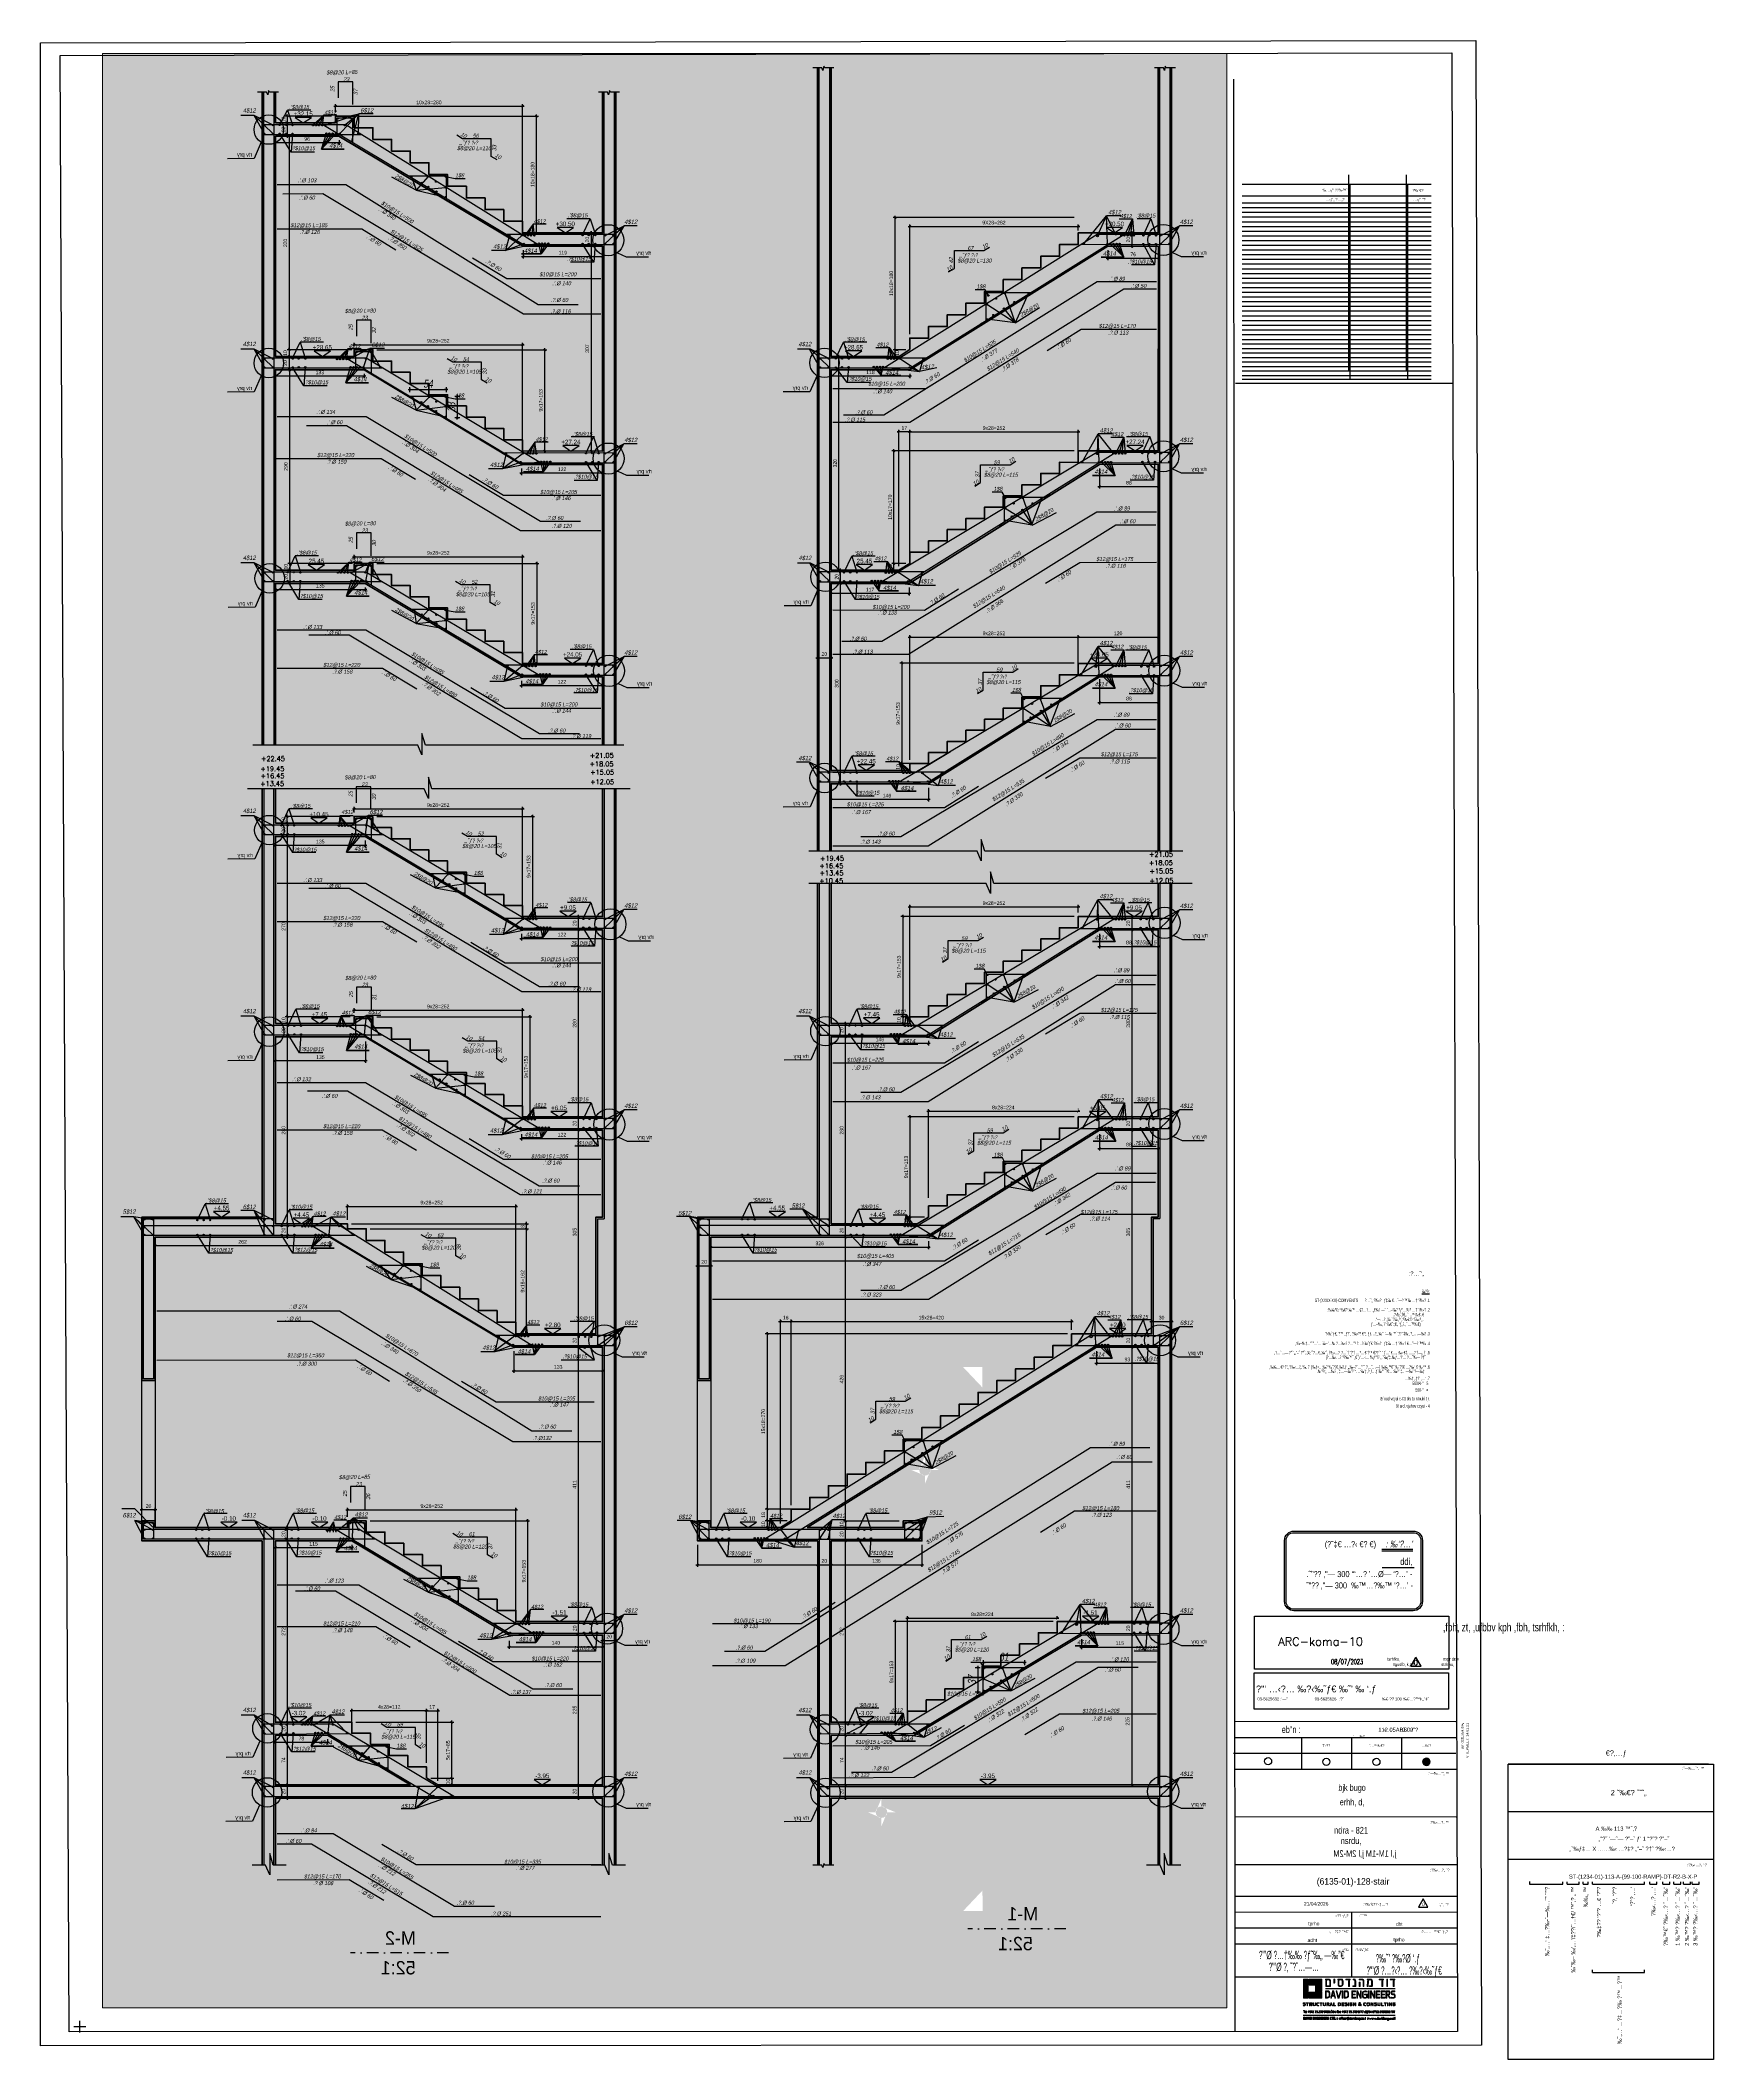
# Paper-space layout 'SEC' of a CAD drawing. Header units: inches. Extents: x 71 to 1073, y -125 to 1084.
# The model-space entities are those that its viewports show. They can reach past a viewport. Long polylines and large blocks are cut down to what shows.
import ezdxf
from ezdxf.enums import TextEntityAlignment as Align

# ---------------------------------------------------------------- set-up
doc = ezdxf.new("R2010")
doc.units = ezdxf.units.IN
doc.header["$LTSCALE"] = 11
doc.header["$MEASUREMENT"] = 0
doc.linetypes.add('DASHDOT2', pattern=[0.5, 0.25, -0.125, 0, -0.125])
doc.linetypes.add('HIDDEN', pattern=[0.375, 0.25, -0.125])
doc.layers.get('Defpoints').update_dxf_attribs({"color": 40})
for name, color, linetype in [('BAR', 6, 'Continuous'), ('BEAM', 3, 'Continuous'), ('break', 1, 'Continuous'), ('c-sth', 1, 'Continuous'), ('C-TEXT3', 3, 'Continuous'), ('dim', 3, 'Continuous'), ('dim-50-v', 2, 'Continuous'), ('DIM_50', 3, 'Continuous'), ('ENG_level', 1, 'DASHDOT2'), ('HID', 5, 'HIDDEN'), ('iron-txt', 3, 'Continuous'), ('IRON6', 6, 'Continuous'), ('MS-TXT1', 4, 'Continuous'), ('otm', 3, 'Continuous'), ('otm-text', 1, 'Continuous'), ('P-lines', 3, 'Continuous'), ('STAM', 1, 'Continuous'), ('STRIP', 7, 'Continuous'), ('TEXT3', 3, 'Continuous'), ('TEXTS-PEN3', 3, 'Continuous'), ('ZIUN', 5, 'Continuous')]:
    doc.layers.add(name, color=color, linetype=linetype)
doc.layers.add('D7_VPORT', color=7, linetype='Continuous', plot=False)
doc.layers.add('note no to print', color=255, linetype='Continuous', lineweight=30, plot=False)
doc.layers.add('W', color=1, linetype='Continuous', lineweight=50)
doc.layers.add('W-Conc', color=3, linetype='Continuous', lineweight=40)
doc.styles.add('AA', font='hebtxt', dxfattribs={"width": 0.8, "oblique": 8})
doc.styles.add('ATIRST', font='ATIR')
doc.styles.add('BOAZ-ST', font='HEB')
doc.styles.add('danmm', font='danmm.shx', dxfattribs={"width": 0.9})
doc.styles.add('H-it', font='HEB', dxfattribs={"width": 0.8, "oblique": 10})
doc.styles.add('HEBREW', font='hebtxt-weld.shx', dxfattribs={"width": 0.8, "oblique": 12})
doc.styles.add('HEBTEXT', font='HEBTXT')
doc.styles.add('HEBTXT', font='hebtxt-weld.shx')
doc.styles.add('mm', font='miryl.shx', dxfattribs={"width": 0.77})
doc.styles.add('mmm', font='miryl.shx')
doc.styles.add('myril-a', font='miryl.shx', dxfattribs={"width": 0.8})
doc.styles.add('ROMANC', font='romanc')
doc.styles.add('ROMANS', font='romans')
doc.styles.add('ROMANT', font='romant', dxfattribs={"height": 30})
doc.styles.add('SIMPHEB', font='SIMPHEB', dxfattribs={"height": 20})
doc.styles.add('SIVAN-M', font='sivan_m.shx')
doc.styles.add('tecno', font='techno_m')
doc.styles.add('tovna02', font='tovana02')
doc.dimstyles.new('1-50-work', dxfattribs={"dimtxt": 12, "dimasz": 0.2, "dimexe": 0, "dimexo": 0, "dimgap": 2, "dimtad": 0, "dimdec": 0, "dimdsep": 46, "dimtxsty": 'H-it', "dimblk1": 'D20', "dimblk2": 'D20', "dimsah": 1, "dimcen": 0, "dimse1": 1, "dimse2": 1, "dimclrd": 256, "dimclrt": 256, "dimadec": 0, "dimazin": 0, "dimtfac": 1, "dimtdec": 0, "dimtmove": 2, "dimatfit": 3, "dimldrblk": 'D20', "dimfxl": 1, "dimtvp": 0.733333, "dimtolj": 1, "dimarcsym": 0})
doc.dimstyles.new('25', dxfattribs={"dimtxt": 5.5, "dimasz": 3, "dimexe": 3, "dimexo": 6, "dimgap": 3, "dimtad": 1, "dimdec": 0, "dimrnd": 0.5, "dimdsep": 46, "dimtxsty": 'HEBTXT', "dimblk1": 'OBLIQUE', "dimblk2": 'OBLIQUE', "dimsah": 1, "dimcen": 1, "dimdle": 2.5, "dimclre": 9, "dimclrt": 3, "dimadec": 0, "dimazin": 0, "dimtfac": 1, "dimtdec": 0, "dimtix": 1, "dimtmove": 2, "dimatfit": 3, "dimldrblk": 'OBLIQUE', "dimfxl": 1, "dimtolj": 1, "dimarcsym": 0})

# ---------------------------------------------------------------- blocks, each defined once
blk = doc.blocks.new('A$C2FFB4014')
at = {"style": 'SIMPHEB'}
blk.add_text(':\x9a…˜’„', height=2.47, dxfattribs=at).set_placement((-6.6, -8.2), align=Align.RIGHT)
at = {"color": 1, "width": 0.6}
for s, style, p in [(' ST-(XXXX-XX)-COMMENTS', 'SIMPHEB', (-45.8, -23.8)), (' \x9a…˜’„ \x9a‰‹\x9a ’ ƒ‡‰ €…˜—\x8c ™‰ …† \x9a‰‹\x9a .1', 'SIMPHEB', (-3.4, -23.8)), ('%%U‰\x8c\x8c‹', 'SIMPHEB', (-3.6, -18.5)), (':‰‰‘‰‘ ‰€\x9a ‰™ …€\x8c…\x8e… „ƒ‰\x8e —˜ ’…–‰\x8c \x9aƒ’…‰\x8e …† \x9a‰‹\x9a .2', 'SIMPHEB', (-3.4, -29.4)), ('.“—…\x9a „‰ ˜\x9a‰„\x8c „\x8e‰€\x9a\x8e \x9a‰‹\x9a„ .', 'SIMPHEB', (-6.7, -35.1)), ('(’…–‰„ \x8c’ ‰€˜‡€„ ‘ƒ„\x8e„ ˜…™‰€)', 'SIMPHEB', (-8.8, -37.9)), ('.\x8c‹‰˜ƒ€„ ˜…™‰€ .€', 'SIMPHEB', (-6.7, -32.2)), ('„‰–‰†…”˜”…‘… ‰–’…‰ \x9a…‰‹\x9a \x9a…˜\x8c \x9a…\x8c‹‰˜ƒ€ \x9a‰‹\x9a ’ ƒ‡‰ …† \x9a‰‹\x9a €…˜—\x8c ™‰ .4', 'SIMPHEB', (-3.4, -49.3)), ('\x8c‹‰˜ƒ€„ \x8c™ „ƒ\x8e’„ \x9a‰‹\x9a\x8c €\x9a„ ƒƒ…\x8e„ ‰"’ ’—‰ ™˜‚\x8e\x8c ‘‡‰ „\x8e„ …—‰\x8e .3', 'SIMPHEB', (-3.4, -43.5)), (',\x9a…˜…— \x8c†˜,„”–˜ \x8c†˜,„‰˜ˆ\x8e…€‚,‰’˜‚ \x9a‰‹…\x9a :\x9a…˜\x8c ‘\x8c”\x8e …\x9a…€ \x8c™ €\x8c\x8e ˆ‘ ’ ƒ…’ €…„ ‰‹ €ƒ……\x8c \x8c—„ \x8c’ .5', 'SIMPHEB', (-3.4, -54.7)), ('(\x9a…‰‹…\x9a \x9a\x8e‰™˜ „€˜) \'…‹… ‰ƒ"\x8e\x8e, „˜‰ƒ‡,‰ƒ…\x8e’… \x9a…˜‰— \x8c†˜', 'SIMPHEB', (-5.9, -57.5)), (',‰‰…‡\x8e \x8c"„ \x9a‰‹…\x9a„ ‰‚ \x8c’ (‰ƒ‡…‰\x8e ‰ˆ\x8e\x8c€,‰\x8c‚ƒ ,„‰–\x8e˜…”‘˜ˆ \x9a…˜…—) ‰‰™€˜ ‰ˆ\x8e\x8c€ …\x8e‰‘ !\x8c ‰™ .6', 'SIMPHEB', (-3.4, -63.2)), ('.‰\x8c\x8c‹„ …‰\x8c’„ ‡…—‰”\x8c “‘… ‰‘ƒ„\x8e ƒ…ƒ ‰"’ ˜\x9a€ …‰\x8c’ ‡…—‰” \x9a—‰ƒ', 'SIMPHEB', (-6.4, -65.8)), ('…‰† „ƒ\x8c” ‚…‘ .7', 'HEBTEXT', (-3.4, -70)), ('500W-”', 'HEBTEXT', (-7.2, -72.9)), ('$', 'HEBTEXT', (-4.3, -72.9)), ('8/ xud vcyui c-03 tkv to nmuhi tjr,', 'mm', (-3.4, -82)), ('500-”', 'HEBTEXT', (-7.2, -76.9)), ('%%164', 'HEBTEXT', (-4.3, -76.9)), ('9/ srd, vjahpv ccyui - 4', 'mm', (-3.4, -86.3))]:
    blk.add_text(s, height=2, dxfattribs=dict(at, style=style)).set_placement(p, align=Align.RIGHT)
blk = doc.blocks.new('strip_a0_attrib')
at = {"layer": 'D7_VPORT', "color": 3}
for p, q in [((-0.5, 0), (0.5, 0)), ((0, -0.5), (0, 0.5))]:
    blk.add_line(p, q, dxfattribs=at)
at = {"color": 4}
for tag, height, style, p in [('DATE1', 0.3, 'HEBTXT', (-11.51, 22.86)), ('SHEET1', 0.55, 'tovna02', (-7.53, 16.04)), ('SHEET2', 0.55, 'tovna02', (-7.53, 15.1)), ('SHEET3', 0.55, 'tovna02', (-7.53, 14.16))]:
    blk.add_attdef(tag, text='', height=height, dxfattribs=dict(at, style=style)).set_placement(p, align=Align.MIDDLE)
at = {"style": 'tovna02'}
for tag, p in [('WORK1', (-7.55, 18.73)), ('WORK2', (-7.55, 17.53))]:
    blk.add_attdef(tag, text='', height=0.55, dxfattribs=at).set_placement(p, align=Align.MIDDLE)
at = {"color": 4, "style": 'HEBTXT'}
for tag, p in [('DATE0', (-12.32, 12.64)), ('SCALE', (-12.32, 11.15))]:
    blk.add_attdef(tag, p, '', height=0.3, dxfattribs=at)
at = {"style": 'ROMANT', "width": 0.7}
blk.add_attdef('WORK#', text='', height=0.4, dxfattribs=at).set_placement((-5.48, 12.48), align=Align.MIDDLE)
at = {"color": 4, "style": 'ROMANT', "width": 0.7}
blk.add_attdef('SHEET#', text='', height=0.35, dxfattribs=at).set_placement((-5.41, 11.12), align=Align.MIDDLE)
at = {"color": 4, "style": 'HEBTXT', "oblique": 8, "width": 0.8}
for tag, p in [('DRAFTSMAN', (-12.32, 9.75)), ('PLANNER', (-12.32, 8.33))]:
    blk.add_attdef(tag, p, '', height=0.3, dxfattribs=at)
for tag, p in [('APPROVE_ENG', (-6.22, 9.69)), ('SUPERVISOR_ENG', (-5.96, 8.32))]:
    blk.add_attdef(tag, text='', height=0.3, dxfattribs=at).set_placement(p, align=Align.MIDDLE)
blk = doc.blocks.new('MF1')
blk.add_lwpolyline([(30, 20), (0, 0), (-30, 20)], close=True)
at = {"style": 'ROMANS'}
blk.add_attdef('0', text='', height=6, dxfattribs=at).set_placement((0, 25), align=Align.CENTER)
blk = doc.blocks.new('_OBLIQUE')
at = {"color": 0, "linetype": 'ByBlock'}
blk.add_line((-0.5, -0.5), (0.5, 0.5), dxfattribs=at)
blk = doc.blocks.new('*D803')
at = {"layer": 'Defpoints', "color": 0, "ltscale": 5, "transparency": 16777216}
for p in [(7168.6, 17515.6, 0), (7169.1, 17535.6, 0.1), (7169.1, 17515.6)]:
    blk.add_point(p, dxfattribs=at)
at = {"layer": 'dim-50-v', "color": 0, "lineweight": -2, "ltscale": 5, "transparency": 16777216}
blk.add_line((7169.1, 17538.1), (7169.1, 17513.1), dxfattribs=at)
at = {"layer": 'dim-50-v', "color": 9, "lineweight": -2, "ltscale": 5, "transparency": 16777216}
for p, q in [((7175.1, 17535.6), (7172.1, 17535.6)), ((7174.6, 17515.6), (7172.1, 17515.6))]:
    blk.add_line(p, q, dxfattribs=at)
at = {"layer": 'dim-50-v', "color": 0, "lineweight": -2, "ltscale": 5, "transparency": 16777216, "xscale": 3, "yscale": 3, "zscale": 3}
for p, rotation in [((7169.1, 17535.6), 90), ((7169.1, 17515.6), 270)]:
    blk.add_blockref('_OBLIQUE', p, dxfattribs=dict(at, rotation=rotation))
at = {"layer": 'dim-50-v', "color": 3, "ltscale": 5, "transparency": 16777216, "insert": (7163.3, 17525.6), "char_height": 5.5, "attachment_point": 5, "rotation": 90, "style": 'HEBTXT'}
blk.add_mtext('\\A1;20', dxfattribs=at)
blk = doc.blocks.new('*D804')
at = {"layer": 'Defpoints', "color": 0, "ltscale": 5, "transparency": 16777216}
for p in [(7168.6, 17515.6, 0), (7166.2, 17208.9, 0), (7169.1, 17208.9)]:
    blk.add_point(p, dxfattribs=at)
at = {"layer": 'dim-50-v', "color": 0, "lineweight": -2, "ltscale": 5, "transparency": 16777216}
blk.add_line((7169.1, 17518.1), (7169.1, 17206.4), dxfattribs=at)
at = {"layer": 'dim-50-v', "color": 9, "lineweight": -2, "ltscale": 5, "transparency": 16777216}
for p, q in [((7174.6, 17515.6), (7172.1, 17515.6)), ((7172.2, 17208.9), (7172.1, 17208.9))]:
    blk.add_line(p, q, dxfattribs=at)
at = {"layer": 'dim-50-v', "color": 0, "lineweight": -2, "ltscale": 5, "transparency": 16777216, "xscale": 3, "yscale": 3, "zscale": 3}
for p, rotation in [((7169.1, 17515.6), 90), ((7169.1, 17208.9), 270)]:
    blk.add_blockref('_OBLIQUE', p, dxfattribs=dict(at, rotation=rotation))
at = {"layer": 'dim-50-v', "color": 3, "ltscale": 5, "transparency": 16777216, "insert": (7163.3, 17362.3), "char_height": 5.5, "attachment_point": 5, "rotation": 90, "style": 'HEBTXT'}
blk.add_mtext('\\A1;307', dxfattribs=at)
blk = doc.blocks.new('*D836')
at = {"layer": 'Defpoints', "color": 0, "ltscale": 5, "transparency": 16777216}
for p in [(6714.1, 17700.6, 0.1), (6714.1, 17680.6), (6714.3, 17680.6, 0)]:
    blk.add_point(p, dxfattribs=at)
at = {"layer": 'dim-50-v', "color": 0, "lineweight": -2, "ltscale": 5, "transparency": 16777216}
blk.add_line((6714.1, 17703.1), (6714.1, 17678.1), dxfattribs=at)
at = {"layer": 'dim-50-v', "color": 9, "lineweight": -2, "ltscale": 5, "transparency": 16777216}
for p, q in [((6720.1, 17700.6), (6717.1, 17700.6)), ((6708.3, 17680.6), (6711.1, 17680.6))]:
    blk.add_line(p, q, dxfattribs=at)
at = {"layer": 'dim-50-v', "color": 0, "lineweight": -2, "ltscale": 5, "transparency": 16777216, "xscale": 3, "yscale": 3, "zscale": 3}
for p, rotation in [((6714.1, 17700.6), 90), ((6714.1, 17680.6), 270)]:
    blk.add_blockref('_OBLIQUE', p, dxfattribs=dict(at, rotation=rotation))
at = {"layer": 'dim-50-v', "color": 3, "ltscale": 5, "transparency": 16777216, "insert": (6708.3, 17690.6), "char_height": 5.5, "attachment_point": 5, "rotation": 90, "style": 'HEBTXT'}
blk.add_mtext('\\A1;20', dxfattribs=at)
blk = doc.blocks.new('*D837')
at = {"layer": 'Defpoints', "color": 0, "ltscale": 5, "transparency": 16777216}
for p in [(6714.3, 17680.6, 0), (6716.8, 17360.6), (6814.2, 17360.6, 0)]:
    blk.add_point(p, dxfattribs=at)
at = {"layer": 'dim-50-v', "color": 0, "lineweight": -2, "ltscale": 5, "transparency": 16777216}
blk.add_line((6716.8, 17683.1), (6716.8, 17358.1), dxfattribs=at)
at = {"layer": 'dim-50-v', "color": 9, "lineweight": -2, "ltscale": 5, "transparency": 16777216}
for p, q in [((6720.3, 17680.6), (6719.8, 17680.6)), ((6808.2, 17360.6), (6713.8, 17360.6))]:
    blk.add_line(p, q, dxfattribs=at)
at = {"layer": 'dim-50-v', "color": 0, "lineweight": -2, "ltscale": 5, "transparency": 16777216, "xscale": 3, "yscale": 3, "zscale": 3}
for p, rotation in [((6716.8, 17680.6), 90), ((6716.8, 17360.6), 270)]:
    blk.add_blockref('_OBLIQUE', p, dxfattribs=dict(at, rotation=rotation))
at = {"layer": 'dim-50-v', "color": 3, "ltscale": 5, "transparency": 16777216, "insert": (6711, 17520.6), "char_height": 5.5, "attachment_point": 5, "rotation": 90, "style": 'HEBTXT'}
blk.add_mtext('\\A1;320', dxfattribs=at)
blk = doc.blocks.new('*D838')
at = {"layer": 'Defpoints', "color": 0, "ltscale": 5, "transparency": 16777216}
for p in [(6716.8, 17330.7), (6727.1, 17350.7, 0), (6728, 17330.7, 0)]:
    blk.add_point(p, dxfattribs=at)
at = {"layer": 'dim-50-v', "color": 9, "lineweight": -2, "ltscale": 5, "transparency": 16777216}
for p, q in [((6721.1, 17350.7), (6713.8, 17350.7)), ((6722, 17330.7), (6713.8, 17330.7))]:
    blk.add_line(p, q, dxfattribs=at)
at = {"layer": 'dim-50-v', "color": 0, "lineweight": -2, "ltscale": 5, "transparency": 16777216}
blk.add_line((6716.8, 17353.2), (6716.8, 17328.2), dxfattribs=at)
at = {"layer": 'dim-50-v', "color": 0, "lineweight": -2, "ltscale": 5, "transparency": 16777216, "xscale": 3, "yscale": 3, "zscale": 3}
for p, rotation in [((6716.8, 17350.7), 90), ((6716.8, 17330.7), 270)]:
    blk.add_blockref('_OBLIQUE', p, dxfattribs=dict(at, rotation=rotation))
at = {"layer": 'dim-50-v', "color": 3, "ltscale": 5, "transparency": 16777216, "insert": (6711, 17340.7), "char_height": 5.5, "attachment_point": 5, "rotation": 90, "style": 'HEBTXT'}
blk.add_mtext('\\A1;20', dxfattribs=at)
blk = doc.blocks.new('*D805')
at = {"layer": 'Defpoints', "color": 0, "ltscale": 5, "transparency": 16777216}
for p in [(6732.5, 17030.6, 0), (6717.7, 17010.7), (6734.3, 17010.7, 0)]:
    blk.add_point(p, dxfattribs=at)
at = {"layer": 'dim-50-v', "color": 9, "lineweight": -2, "ltscale": 5, "transparency": 16777216}
for p, q in [((6726.5, 17030.6), (6714.7, 17030.6)), ((6728.3, 17010.7), (6714.7, 17010.7))]:
    blk.add_line(p, q, dxfattribs=at)
at = {"layer": 'dim-50-v', "color": 0, "lineweight": -2, "ltscale": 5, "transparency": 16777216}
blk.add_line((6717.7, 17033.1), (6717.7, 17008.2), dxfattribs=at)
at = {"layer": 'dim-50-v', "color": 0, "lineweight": -2, "ltscale": 5, "transparency": 16777216, "xscale": 3, "yscale": 3, "zscale": 3}
for p, rotation in [((6717.7, 17030.6), 90), ((6717.7, 17010.7), 270)]:
    blk.add_blockref('_OBLIQUE', p, dxfattribs=dict(at, rotation=rotation))
at = {"layer": 'dim-50-v', "color": 3, "ltscale": 5, "transparency": 16777216, "insert": (6712, 17020.6), "char_height": 5.5, "attachment_point": 5, "rotation": 90, "style": 'HEBTXT'}
blk.add_mtext('\\A1;20', dxfattribs=at)
blk = doc.blocks.new('*D839')
at = {"layer": 'Defpoints', "color": 0, "ltscale": 5, "transparency": 16777216}
for p in [(6714.1, 16651.6, 0), (6714.1, 16631.6, 0), (6714.1, 16631.6)]:
    blk.add_point(p, dxfattribs=at)
at = {"layer": 'dim-50-v', "color": 0, "lineweight": -2, "ltscale": 5, "transparency": 16777216}
blk.add_line((6714.1, 16654.1), (6714.1, 16629.1), dxfattribs=at)
at = {"layer": 'dim-50-v', "color": 9, "lineweight": -2, "ltscale": 5, "transparency": 16777216}
for p, q in [((6720.1, 16651.6), (6717.1, 16651.6)), ((6720.1, 16631.6), (6717.1, 16631.6))]:
    blk.add_line(p, q, dxfattribs=at)
at = {"layer": 'dim-50-v', "color": 0, "lineweight": -2, "ltscale": 5, "transparency": 16777216, "xscale": 3, "yscale": 3, "zscale": 3}
for p, rotation in [((6714.1, 16651.6), 90), ((6714.1, 16631.6), 270)]:
    blk.add_blockref('_OBLIQUE', p, dxfattribs=dict(at, rotation=rotation))
at = {"layer": 'dim-50-v', "color": 3, "ltscale": 5, "transparency": 16777216, "insert": (6708.4, 16641.6), "char_height": 5.5, "attachment_point": 5, "rotation": 90, "style": 'HEBTXT'}
blk.add_mtext('\\A1;20', dxfattribs=at)
blk = doc.blocks.new('*D840')
at = {"layer": 'Defpoints', "color": 0, "ltscale": 5, "transparency": 16777216}
for p in [(6714.3, 16351.5, 0), (6713.9, 16331.6, 0), (6714.1, 16331.6)]:
    blk.add_point(p, dxfattribs=at)
at = {"layer": 'dim-50-v', "color": 9, "lineweight": -2, "ltscale": 5, "transparency": 16777216}
for p, q in [((6708.3, 16351.5), (6711.1, 16351.5)), ((6719.9, 16331.6), (6717.1, 16331.6))]:
    blk.add_line(p, q, dxfattribs=at)
at = {"layer": 'dim-50-v', "color": 0, "lineweight": -2, "ltscale": 5, "transparency": 16777216}
blk.add_line((6714.1, 16354), (6714.1, 16329.1), dxfattribs=at)
at = {"layer": 'dim-50-v', "color": 0, "lineweight": -2, "ltscale": 5, "transparency": 16777216, "xscale": 3, "yscale": 3, "zscale": 3}
for p, rotation in [((6714.1, 16351.5), 90), ((6714.1, 16331.6), 270)]:
    blk.add_blockref('_OBLIQUE', p, dxfattribs=dict(at, rotation=rotation))
at = {"layer": 'dim-50-v', "color": 3, "ltscale": 5, "transparency": 16777216, "insert": (6708.4, 16341.5), "char_height": 5.5, "attachment_point": 5, "rotation": 90, "style": 'HEBTXT'}
blk.add_mtext('\\A1;20', dxfattribs=at)
blk = doc.blocks.new('*D841')
at = {"layer": 'Defpoints', "color": 0, "ltscale": 5, "transparency": 16777216}
for p in [(6713.9, 16331.6, 0), (6714.1, 16051.5), (6722, 16051.5, 0)]:
    blk.add_point(p, dxfattribs=at)
at = {"layer": 'dim-50-v', "color": 0, "lineweight": -2, "ltscale": 5, "transparency": 16777216}
blk.add_line((6714.1, 16334.1), (6714.1, 16049), dxfattribs=at)
at = {"layer": 'dim-50-v', "color": 9, "lineweight": -2, "ltscale": 5, "transparency": 16777216}
for p, q in [((6719.9, 16331.6), (6717.1, 16331.6)), ((6716, 16051.5), (6711.1, 16051.5))]:
    blk.add_line(p, q, dxfattribs=at)
at = {"layer": 'dim-50-v', "color": 0, "lineweight": -2, "ltscale": 5, "transparency": 16777216, "xscale": 3, "yscale": 3, "zscale": 3}
for p, rotation in [((6714.1, 16331.6), 90), ((6714.1, 16051.5), 270)]:
    blk.add_blockref('_OBLIQUE', p, dxfattribs=dict(at, rotation=rotation))
at = {"layer": 'dim-50-v', "color": 3, "ltscale": 5, "transparency": 16777216, "insert": (6708.4, 16191.5), "char_height": 5.5, "attachment_point": 5, "rotation": 90, "style": 'HEBTXT'}
blk.add_mtext('\\A1;280', dxfattribs=at)
blk = doc.blocks.new('*D842')
at = {"layer": 'Defpoints', "color": 0, "ltscale": 5, "transparency": 16777216}
for p in [(6714.1, 16031.3), (6714.5, 16031.3, 0), (6722, 16051.5, 0)]:
    blk.add_point(p, dxfattribs=at)
at = {"layer": 'dim-50-v', "color": 9, "lineweight": -2, "ltscale": 5, "transparency": 16777216}
for p, q in [((6708.5, 16031.3), (6711.1, 16031.3)), ((6716, 16051.5), (6711.1, 16051.5))]:
    blk.add_line(p, q, dxfattribs=at)
at = {"layer": 'dim-50-v', "color": 0, "lineweight": -2, "ltscale": 5, "transparency": 16777216}
blk.add_line((6714.1, 16054), (6714.1, 16028.8), dxfattribs=at)
at = {"layer": 'dim-50-v', "color": 0, "lineweight": -2, "ltscale": 5, "transparency": 16777216, "xscale": 3, "yscale": 3, "zscale": 3}
for p, rotation in [((6714.1, 16051.5), 90), ((6714.1, 16031.3), 270)]:
    blk.add_blockref('_OBLIQUE', p, dxfattribs=dict(at, rotation=rotation))
at = {"layer": 'dim-50-v', "color": 3, "ltscale": 5, "transparency": 16777216, "insert": (6708.4, 16041.4), "char_height": 5.5, "attachment_point": 5, "rotation": 90, "style": 'HEBTXT'}
blk.add_mtext('\\A1;20', dxfattribs=at)
blk = doc.blocks.new('*D843')
at = {"layer": 'Defpoints', "color": 0, "ltscale": 5, "transparency": 16777216}
for p in [(6714.1, 15576.5), (6719.4, 15596.5, 0), (6726.4, 15576.5, 0)]:
    blk.add_point(p, dxfattribs=at)
at = {"layer": 'dim-50-v', "color": 9, "lineweight": -2, "ltscale": 5, "transparency": 16777216}
for p, q in [((6713.4, 15596.5), (6711.1, 15596.5)), ((6720.4, 15576.5), (6711.1, 15576.5))]:
    blk.add_line(p, q, dxfattribs=at)
at = {"layer": 'dim-50-v', "color": 0, "lineweight": -2, "ltscale": 5, "transparency": 16777216}
blk.add_line((6714.1, 15599), (6714.1, 15574), dxfattribs=at)
at = {"layer": 'dim-50-v', "color": 0, "lineweight": -2, "ltscale": 5, "transparency": 16777216, "xscale": 3, "yscale": 3, "zscale": 3}
for p, rotation in [((6714.1, 15596.5), 90), ((6714.1, 15576.5), 270)]:
    blk.add_blockref('_OBLIQUE', p, dxfattribs=dict(at, rotation=rotation))
at = {"layer": 'dim-50-v', "color": 3, "ltscale": 5, "transparency": 16777216, "insert": (6708.4, 15586.5), "char_height": 5.5, "attachment_point": 5, "rotation": 90, "style": 'HEBTXT'}
blk.add_mtext('\\A1;20', dxfattribs=at)
blk = doc.blocks.new('*D844')
at = {"layer": 'Defpoints', "color": 0, "ltscale": 5, "transparency": 16777216}
for p in [(6726.4, 15576.5, 0), (6714.1, 15304.9), (6741, 15304.9, 0)]:
    blk.add_point(p, dxfattribs=at)
at = {"layer": 'dim-50-v', "color": 9, "lineweight": -2, "ltscale": 5, "transparency": 16777216}
for p, q in [((6720.4, 15576.5), (6711.1, 15576.5)), ((6735, 15304.9), (6711.1, 15304.9))]:
    blk.add_line(p, q, dxfattribs=at)
at = {"layer": 'dim-50-v', "color": 0, "lineweight": -2, "ltscale": 5, "transparency": 16777216}
blk.add_line((6714.1, 15579), (6714.1, 15302.4), dxfattribs=at)
at = {"layer": 'dim-50-v', "color": 0, "lineweight": -2, "ltscale": 5, "transparency": 16777216, "xscale": 3, "yscale": 3, "zscale": 3}
for p, rotation in [((6714.1, 15576.5), 90), ((6714.1, 15304.9), 270)]:
    blk.add_blockref('_OBLIQUE', p, dxfattribs=dict(at, rotation=rotation))
at = {"layer": 'dim-50-v', "color": 3, "ltscale": 5, "transparency": 16777216, "insert": (6708.4, 15440.7), "char_height": 5.5, "attachment_point": 5, "rotation": 90, "style": 'HEBTXT'}
blk.add_mtext('\\A1;272', dxfattribs=at)
blk = doc.blocks.new('*D845')
at = {"layer": 'Defpoints', "color": 0, "ltscale": 5, "transparency": 16777216}
for p in [(6741, 15304.9, 0), (6714.1, 15285.1), (6735.2, 15285.1, 0)]:
    blk.add_point(p, dxfattribs=at)
at = {"layer": 'dim-50-v', "color": 9, "lineweight": -2, "ltscale": 5, "transparency": 16777216}
for p, q in [((6735, 15304.9), (6711.1, 15304.9)), ((6729.2, 15285.1), (6711.1, 15285.1))]:
    blk.add_line(p, q, dxfattribs=at)
at = {"layer": 'dim-50-v', "color": 0, "lineweight": -2, "ltscale": 5, "transparency": 16777216}
blk.add_line((6714.1, 15307.4), (6714.1, 15282.6), dxfattribs=at)
at = {"layer": 'dim-50-v', "color": 0, "lineweight": -2, "ltscale": 5, "transparency": 16777216, "xscale": 3, "yscale": 3, "zscale": 3}
for p, rotation in [((6714.1, 15304.9), 90), ((6714.1, 15285.1), 270)]:
    blk.add_blockref('_OBLIQUE', p, dxfattribs=dict(at, rotation=rotation))
at = {"layer": 'dim-50-v', "color": 3, "ltscale": 5, "transparency": 16777216, "insert": (6708.4, 15295), "char_height": 5.5, "attachment_point": 5, "rotation": 90, "style": 'HEBTXT'}
blk.add_mtext('\\A1;20', dxfattribs=at)
blk = doc.blocks.new('*D846')
at = {"layer": 'Defpoints', "color": 0, "ltscale": 5, "transparency": 16777216}
for p in [(6735.2, 15285.1, 0), (6714.1, 15211), (6743.6, 15211, 0)]:
    blk.add_point(p, dxfattribs=at)
at = {"layer": 'dim-50-v', "color": 9, "lineweight": -2, "ltscale": 5, "transparency": 16777216}
for p, q in [((6729.2, 15285.1), (6711.1, 15285.1)), ((6737.6, 15211), (6711.1, 15211))]:
    blk.add_line(p, q, dxfattribs=at)
at = {"layer": 'dim-50-v', "color": 0, "lineweight": -2, "ltscale": 5, "transparency": 16777216}
blk.add_line((6714.1, 15287.6), (6714.1, 15208.5), dxfattribs=at)
at = {"layer": 'dim-50-v', "color": 0, "lineweight": -2, "ltscale": 5, "transparency": 16777216, "xscale": 3, "yscale": 3, "zscale": 3}
for p, rotation in [((6714.1, 15285.1), 90), ((6714.1, 15211), 270)]:
    blk.add_blockref('_OBLIQUE', p, dxfattribs=dict(at, rotation=rotation))
at = {"layer": 'dim-50-v', "color": 3, "ltscale": 5, "transparency": 16777216, "insert": (6708.4, 15248), "char_height": 5.5, "attachment_point": 5, "rotation": 90, "style": 'HEBTXT'}
blk.add_mtext('\\A1;74', dxfattribs=at)
blk = doc.blocks.new('*D847')
at = {"layer": 'Defpoints', "color": 0, "ltscale": 5, "transparency": 16777216}
for p in [(6714.1, 15191), (6743.6, 15211, 0), (6743.6, 15191, 0)]:
    blk.add_point(p, dxfattribs=at)
at = {"layer": 'dim-50-v', "color": 0, "lineweight": -2, "ltscale": 5, "transparency": 16777216}
blk.add_line((6714.1, 15213.5), (6714.1, 15188.5), dxfattribs=at)
at = {"layer": 'dim-50-v', "color": 9, "lineweight": -2, "ltscale": 5, "transparency": 16777216}
for p, q in [((6737.6, 15211), (6711.1, 15211)), ((6737.6, 15191), (6711.1, 15191))]:
    blk.add_line(p, q, dxfattribs=at)
at = {"layer": 'dim-50-v', "color": 0, "lineweight": -2, "ltscale": 5, "transparency": 16777216, "xscale": 3, "yscale": 3, "zscale": 3}
for p, rotation in [((6714.1, 15211), 90), ((6714.1, 15191), 270)]:
    blk.add_blockref('_OBLIQUE', p, dxfattribs=dict(at, rotation=rotation))
at = {"layer": 'dim-50-v', "color": 3, "ltscale": 5, "transparency": 16777216, "insert": (6708.4, 15201), "char_height": 5.5, "attachment_point": 5, "rotation": 90, "style": 'HEBTXT'}
blk.add_mtext('\\A1;20', dxfattribs=at)
blk = doc.blocks.new('*D848')
at = {"layer": 'Defpoints', "color": 0, "ltscale": 5, "transparency": 16777216}
for p in [(7147.6, 15211, 0), (7147.6, 15191, 0), (7150.1, 15211)]:
    blk.add_point(p, dxfattribs=at)
at = {"layer": 'dim-50-v', "color": 0, "lineweight": -2, "ltscale": 5, "transparency": 16777216}
blk.add_line((7150.1, 15188.5), (7150.1, 15213.5), dxfattribs=at)
at = {"layer": 'dim-50-v', "color": 9, "lineweight": -2, "ltscale": 5, "transparency": 16777216}
for p, q in [((7153.6, 15211), (7153.1, 15211)), ((7153.6, 15191), (7153.1, 15191))]:
    blk.add_line(p, q, dxfattribs=at)
at = {"layer": 'dim-50-v', "color": 0, "lineweight": -2, "ltscale": 5, "transparency": 16777216, "xscale": 3, "yscale": 3, "zscale": 3}
for p, rotation in [((7150.1, 15211), 90), ((7150.1, 15191), 270)]:
    blk.add_blockref('_OBLIQUE', p, dxfattribs=dict(at, rotation=rotation))
at = {"layer": 'dim-50-v', "color": 3, "ltscale": 5, "transparency": 16777216, "insert": (7144.4, 15201), "char_height": 5.5, "attachment_point": 5, "rotation": 90, "style": 'HEBTXT'}
blk.add_mtext('\\A1;20', dxfattribs=at)
blk = doc.blocks.new('*D849')
at = {"layer": 'Defpoints', "color": 0, "ltscale": 5, "transparency": 16777216}
for p in [(7150.1, 15435.5), (7155.1, 15435.5, 0), (7147.6, 15211, 0)]:
    blk.add_point(p, dxfattribs=at)
at = {"layer": 'dim-50-v', "color": 9, "lineweight": -2, "ltscale": 5, "transparency": 16777216}
for p, q in [((7149.1, 15435.5), (7147.1, 15435.5)), ((7153.6, 15211), (7153.1, 15211))]:
    blk.add_line(p, q, dxfattribs=at)
at = {"layer": 'dim-50-v', "color": 0, "lineweight": -2, "ltscale": 5, "transparency": 16777216}
blk.add_line((7150.1, 15208.5), (7150.1, 15438), dxfattribs=at)
at = {"layer": 'dim-50-v', "color": 0, "lineweight": -2, "ltscale": 5, "transparency": 16777216, "xscale": 3, "yscale": 3, "zscale": 3}
for p, rotation in [((7150.1, 15435.5), 90), ((7150.1, 15211), 270)]:
    blk.add_blockref('_OBLIQUE', p, dxfattribs=dict(at, rotation=rotation))
at = {"layer": 'dim-50-v', "color": 3, "ltscale": 5, "transparency": 16777216, "insert": (7144.4, 15323.2), "char_height": 5.5, "attachment_point": 5, "rotation": 90, "style": 'HEBTXT'}
blk.add_mtext('\\A1;225', dxfattribs=at)
blk = doc.blocks.new('*D806')
at = {"layer": 'Defpoints', "color": 0, "ltscale": 5, "transparency": 16777216}
for p in [(7121.6, 15455.5, 0), (7150.2, 15455.5), (7155.1, 15435.5, 0)]:
    blk.add_point(p, dxfattribs=at)
at = {"layer": 'dim-50-v', "color": 9, "lineweight": -2, "ltscale": 5, "transparency": 16777216}
for p, q in [((7127.6, 15455.5), (7153.2, 15455.5)), ((7149.1, 15435.5), (7147.2, 15435.5))]:
    blk.add_line(p, q, dxfattribs=at)
at = {"layer": 'dim-50-v', "color": 0, "lineweight": -2, "ltscale": 5, "transparency": 16777216}
blk.add_line((7150.2, 15433), (7150.2, 15458), dxfattribs=at)
at = {"layer": 'dim-50-v', "color": 0, "lineweight": -2, "ltscale": 5, "transparency": 16777216, "xscale": 3, "yscale": 3, "zscale": 3}
for p, rotation in [((7150.2, 15455.5), 90), ((7150.2, 15435.5), 270)]:
    blk.add_blockref('_OBLIQUE', p, dxfattribs=dict(at, rotation=rotation))
at = {"layer": 'dim-50-v', "color": 3, "ltscale": 5, "transparency": 16777216, "insert": (7144.5, 15445.5), "char_height": 5.5, "attachment_point": 5, "rotation": 90, "style": 'HEBTXT'}
blk.add_mtext('\\A1;20', dxfattribs=at)
blk = doc.blocks.new('*D807')
at = {"layer": 'Defpoints', "color": 0, "ltscale": 5, "transparency": 16777216}
for p in [(7150.1, 15866.5, 0), (7150.1, 15866.5), (7121.6, 15455.5, 0)]:
    blk.add_point(p, dxfattribs=at)
at = {"layer": 'dim-50-v', "color": 0, "lineweight": -2, "ltscale": 5, "transparency": 16777216}
blk.add_line((7150.1, 15453), (7150.1, 15869), dxfattribs=at)
at = {"layer": 'dim-50-v', "color": 9, "lineweight": -2, "ltscale": 5, "transparency": 16777216}
for p, q in [((7156.1, 15866.5), (7153.1, 15866.5)), ((7127.6, 15455.5), (7153.1, 15455.5))]:
    blk.add_line(p, q, dxfattribs=at)
at = {"layer": 'dim-50-v', "color": 0, "lineweight": -2, "ltscale": 5, "transparency": 16777216, "xscale": 3, "yscale": 3, "zscale": 3}
for p, rotation in [((7150.1, 15866.5), 90), ((7150.1, 15455.5), 270)]:
    blk.add_blockref('_OBLIQUE', p, dxfattribs=dict(at, rotation=rotation))
at = {"layer": 'dim-50-v', "color": 3, "ltscale": 5, "transparency": 16777216, "insert": (7144.4, 15661), "char_height": 5.5, "attachment_point": 5, "rotation": 90, "style": 'HEBTXT'}
blk.add_mtext('\\A1;411', dxfattribs=at)
blk = doc.blocks.new('*D808')
at = {"layer": 'Defpoints', "color": 0, "ltscale": 5, "transparency": 16777216}
for p in [(7150.1, 15886.5), (7153.6, 15886.5, 0), (7150.1, 15866.5, 0)]:
    blk.add_point(p, dxfattribs=at)
at = {"layer": 'dim-50-v', "color": 9, "lineweight": -2, "ltscale": 5, "transparency": 16777216}
for p, q in [((7147.6, 15886.5), (7147.1, 15886.5)), ((7156.1, 15866.5), (7153.1, 15866.5))]:
    blk.add_line(p, q, dxfattribs=at)
at = {"layer": 'dim-50-v', "color": 0, "lineweight": -2, "ltscale": 5, "transparency": 16777216}
blk.add_line((7150.1, 15864), (7150.1, 15889), dxfattribs=at)
at = {"layer": 'dim-50-v', "color": 0, "lineweight": -2, "ltscale": 5, "transparency": 16777216, "xscale": 3, "yscale": 3, "zscale": 3}
for p, rotation in [((7150.1, 15886.5), 90), ((7150.1, 15866.5), 270)]:
    blk.add_blockref('_OBLIQUE', p, dxfattribs=dict(at, rotation=rotation))
at = {"layer": 'dim-50-v', "color": 3, "ltscale": 5, "transparency": 16777216, "insert": (7144.4, 15876.5), "char_height": 5.5, "attachment_point": 5, "rotation": 90, "style": 'HEBTXT'}
blk.add_mtext('\\A1;20', dxfattribs=at)
blk = doc.blocks.new('*D850')
at = {"layer": 'Defpoints', "color": 0, "ltscale": 5, "transparency": 16777216}
for p in [(7150.1, 16191.5, 0), (7150.1, 16191.5), (7153.6, 15886.5, 0)]:
    blk.add_point(p, dxfattribs=at)
at = {"layer": 'dim-50-v', "color": 0, "lineweight": -2, "ltscale": 5, "transparency": 16777216}
blk.add_line((7150.1, 15884), (7150.1, 16194), dxfattribs=at)
at = {"layer": 'dim-50-v', "color": 9, "lineweight": -2, "ltscale": 5, "transparency": 16777216}
for p, q in [((7156.1, 16191.5), (7153.1, 16191.5)), ((7147.6, 15886.5), (7147.1, 15886.5))]:
    blk.add_line(p, q, dxfattribs=at)
at = {"layer": 'dim-50-v', "color": 0, "lineweight": -2, "ltscale": 5, "transparency": 16777216, "xscale": 3, "yscale": 3, "zscale": 3}
for p, rotation in [((7150.1, 16191.5), 90), ((7150.1, 15886.5), 270)]:
    blk.add_blockref('_OBLIQUE', p, dxfattribs=dict(at, rotation=rotation))
at = {"layer": 'dim-50-v', "color": 3, "ltscale": 5, "transparency": 16777216, "insert": (7144.4, 16039), "char_height": 5.5, "attachment_point": 5, "rotation": 90, "style": 'HEBTXT'}
blk.add_mtext('\\A1;305', dxfattribs=at)
blk = doc.blocks.new('*D851')
at = {"layer": 'Defpoints', "color": 0, "ltscale": 5, "transparency": 16777216}
for p in [(7150.1, 16211.5), (7153.3, 16211.5, 0), (7150.1, 16191.5, 0)]:
    blk.add_point(p, dxfattribs=at)
at = {"layer": 'dim-50-v', "color": 9, "lineweight": -2, "ltscale": 5, "transparency": 16777216}
for p, q in [((7147.3, 16211.5), (7147.1, 16211.5)), ((7156.1, 16191.5), (7153.1, 16191.5))]:
    blk.add_line(p, q, dxfattribs=at)
at = {"layer": 'dim-50-v', "color": 0, "lineweight": -2, "ltscale": 5, "transparency": 16777216}
blk.add_line((7150.1, 16189), (7150.1, 16214), dxfattribs=at)
at = {"layer": 'dim-50-v', "color": 0, "lineweight": -2, "ltscale": 5, "transparency": 16777216, "xscale": 3, "yscale": 3, "zscale": 3}
for p, rotation in [((7150.1, 16211.5), 90), ((7150.1, 16191.5), 270)]:
    blk.add_blockref('_OBLIQUE', p, dxfattribs=dict(at, rotation=rotation))
at = {"layer": 'dim-50-v', "color": 3, "ltscale": 5, "transparency": 16777216, "insert": (7144.4, 16201.5), "char_height": 5.5, "attachment_point": 5, "rotation": 90, "style": 'HEBTXT'}
blk.add_mtext('\\A1;20', dxfattribs=at)
blk = doc.blocks.new('*D852')
at = {"layer": 'Defpoints', "color": 0, "ltscale": 5, "transparency": 16777216}
for p in [(7110.8, 16491.5, 0), (7150.1, 16491.5), (7153.3, 16211.5, 0)]:
    blk.add_point(p, dxfattribs=at)
at = {"layer": 'dim-50-v', "color": 9, "lineweight": -2, "ltscale": 5, "transparency": 16777216}
for p, q in [((7116.8, 16491.5), (7153.1, 16491.5)), ((7147.3, 16211.5), (7147.1, 16211.5))]:
    blk.add_line(p, q, dxfattribs=at)
at = {"layer": 'dim-50-v', "color": 0, "lineweight": -2, "ltscale": 5, "transparency": 16777216}
blk.add_line((7150.1, 16209), (7150.1, 16494), dxfattribs=at)
at = {"layer": 'dim-50-v', "color": 0, "lineweight": -2, "ltscale": 5, "transparency": 16777216, "xscale": 3, "yscale": 3, "zscale": 3}
for p, rotation in [((7150.1, 16491.5), 90), ((7150.1, 16211.5), 270)]:
    blk.add_blockref('_OBLIQUE', p, dxfattribs=dict(at, rotation=rotation))
at = {"layer": 'dim-50-v', "color": 3, "ltscale": 5, "transparency": 16777216, "insert": (7144.4, 16351.5), "char_height": 5.5, "attachment_point": 5, "rotation": 90, "style": 'HEBTXT'}
blk.add_mtext('\\A1;280', dxfattribs=at)
blk = doc.blocks.new('*D853')
at = {"layer": 'Defpoints', "color": 0, "ltscale": 5, "transparency": 16777216}
for p in [(7110.8, 16491.5, 0), (7121.2, 16511.5, 0), (7150.1, 16511.5)]:
    blk.add_point(p, dxfattribs=at)
at = {"layer": 'dim-50-v', "color": 0, "lineweight": -2, "ltscale": 5, "transparency": 16777216}
blk.add_line((7150.1, 16489), (7150.1, 16514), dxfattribs=at)
at = {"layer": 'dim-50-v', "color": 9, "lineweight": -2, "ltscale": 5, "transparency": 16777216}
for p, q in [((7116.8, 16491.5), (7153.1, 16491.5)), ((7127.2, 16511.5), (7153.1, 16511.5))]:
    blk.add_line(p, q, dxfattribs=at)
at = {"layer": 'dim-50-v', "color": 0, "lineweight": -2, "ltscale": 5, "transparency": 16777216, "xscale": 3, "yscale": 3, "zscale": 3}
for p, rotation in [((7150.1, 16511.5), 90), ((7150.1, 16491.5), 270)]:
    blk.add_blockref('_OBLIQUE', p, dxfattribs=dict(at, rotation=rotation))
at = {"layer": 'dim-50-v', "color": 3, "ltscale": 5, "transparency": 16777216, "insert": (7144.4, 16501.5), "char_height": 5.5, "attachment_point": 5, "rotation": 90, "style": 'HEBTXT'}
blk.add_mtext('\\A1;20', dxfattribs=at)
blk = doc.blocks.new('*D809')
at = {"layer": 'Defpoints', "color": 0, "ltscale": 5, "transparency": 16777216}
for p in [(6814.2, 17710.6, 0.1), (7087.2, 17710.6), (7066.2, 17535.6, 0.1)]:
    blk.add_point(p, dxfattribs=at)
at = {"layer": 'dim-50-v', "color": 9, "lineweight": -2, "ltscale": 5, "transparency": 16777216}
for p, q in [((6820.2, 17710.6), (7090.2, 17710.6)), ((7072.2, 17535.6), (7090.2, 17535.6))]:
    blk.add_line(p, q, dxfattribs=at)
at = {"layer": 'dim-50-v', "color": 0, "lineweight": -2, "ltscale": 5, "transparency": 16777216}
blk.add_line((7087.2, 17533.1), (7087.2, 17713.1), dxfattribs=at)
at = {"layer": 'dim-50-v', "color": 0, "lineweight": -2, "ltscale": 5, "transparency": 16777216, "xscale": 3, "yscale": 3, "zscale": 3}
for p, rotation in [((7087.2, 17710.6), 90), ((7087.2, 17535.6), 270)]:
    blk.add_blockref('_OBLIQUE', p, dxfattribs=dict(at, rotation=rotation))
at = {"layer": 'dim-50-v', "color": 3, "ltscale": 5, "transparency": 16777216, "insert": (7081.5, 17623.1), "char_height": 5.5, "attachment_point": 5, "rotation": 90, "style": 'HEBTXT'}
blk.add_mtext('\\A1;10x18=180', dxfattribs=at)
blk = doc.blocks.new('*D810')
at = {"layer": 'Defpoints', "color": 0, "ltscale": 5, "transparency": 16777216}
for p in [(7066.2, 17725.3), (6786.2, 17710.6, 0.1), (7066.2, 17535.6, 0.1)]:
    blk.add_point(p, dxfattribs=at)
at = {"layer": 'dim-50-v', "color": 0, "lineweight": -2, "ltscale": 5, "transparency": 16777216}
blk.add_line((6783.7, 17725.3), (7068.7, 17725.3), dxfattribs=at)
at = {"layer": 'dim-50-v', "color": 9, "lineweight": -2, "ltscale": 5, "transparency": 16777216}
for p, q in [((6786.2, 17716.6), (6786.2, 17728.3)), ((7066.2, 17541.6), (7066.2, 17728.3))]:
    blk.add_line(p, q, dxfattribs=at)
at = {"layer": 'dim-50-v', "color": 0, "lineweight": -2, "ltscale": 5, "transparency": 16777216, "xscale": 3, "yscale": 3, "zscale": 3, "rotation": 180}
blk.add_blockref('_OBLIQUE', (6786.2, 17725.3), dxfattribs=at)
at = {"layer": 'dim-50-v', "color": 0, "lineweight": -2, "ltscale": 5, "transparency": 16777216, "xscale": 3, "yscale": 3, "zscale": 3}
blk.add_blockref('_OBLIQUE', (7066.2, 17725.3), dxfattribs=at)
at = {"layer": 'dim-50-v', "color": 3, "ltscale": 5, "transparency": 16777216, "insert": (6926.2, 17731.1), "char_height": 5.5, "attachment_point": 5, "style": 'HEBTXT'}
blk.add_mtext('\\A1;10x28=280', dxfattribs=at)
blk = doc.blocks.new('*D811')
at = {"layer": 'Defpoints', "color": 0, "ltscale": 5, "transparency": 16777216}
for p in [(6842.2, 17360.6, 0), (7099.5, 17360.6), (7066.2, 17209, 0)]:
    blk.add_point(p, dxfattribs=at)
at = {"layer": 'dim-50-v', "color": 0, "lineweight": -2, "ltscale": 5, "transparency": 16777216}
blk.add_line((7099.5, 17206.5), (7099.5, 17363.1), dxfattribs=at)
at = {"layer": 'dim-50-v', "color": 9, "lineweight": -2, "ltscale": 5, "transparency": 16777216}
for p, q in [((6848.2, 17360.6), (7102.5, 17360.6)), ((7072.2, 17209), (7102.5, 17209))]:
    blk.add_line(p, q, dxfattribs=at)
at = {"layer": 'dim-50-v', "color": 0, "lineweight": -2, "ltscale": 5, "transparency": 16777216, "xscale": 3, "yscale": 3, "zscale": 3}
for p, rotation in [((7099.5, 17360.6), 90), ((7099.5, 17209), 270)]:
    blk.add_blockref('_OBLIQUE', p, dxfattribs=dict(at, rotation=rotation))
at = {"layer": 'dim-50-v', "color": 3, "ltscale": 5, "transparency": 16777216, "insert": (7093.7, 17284.8), "char_height": 5.5, "attachment_point": 5, "rotation": 90, "style": 'HEBTXT'}
blk.add_mtext('\\A1;9x17=153', dxfattribs=at)
blk = doc.blocks.new('*D812')
at = {"layer": 'Defpoints', "color": 0, "ltscale": 5, "transparency": 16777216}
for p in [(7066.2, 17368.2), (6814.2, 17360.6, 0), (7066.2, 17209, 0)]:
    blk.add_point(p, dxfattribs=at)
at = {"layer": 'dim-50-v', "color": 0, "lineweight": -2, "ltscale": 5, "transparency": 16777216}
blk.add_line((6811.7, 17368.2), (7068.7, 17368.2), dxfattribs=at)
at = {"layer": 'dim-50-v', "color": 9, "lineweight": -2, "ltscale": 5, "transparency": 16777216}
for p, q in [((6814.2, 17366.6), (6814.2, 17371.2)), ((7066.2, 17215), (7066.2, 17371.2))]:
    blk.add_line(p, q, dxfattribs=at)
at = {"layer": 'dim-50-v', "color": 0, "lineweight": -2, "ltscale": 5, "transparency": 16777216, "xscale": 3, "yscale": 3, "zscale": 3, "rotation": 180}
blk.add_blockref('_OBLIQUE', (6814.2, 17368.2), dxfattribs=at)
at = {"layer": 'dim-50-v', "color": 0, "lineweight": -2, "ltscale": 5, "transparency": 16777216, "xscale": 3, "yscale": 3, "zscale": 3}
blk.add_blockref('_OBLIQUE', (7066.2, 17368.2), dxfattribs=at)
at = {"layer": 'dim-50-v', "color": 3, "ltscale": 5, "transparency": 16777216, "insert": (6940.2, 17374), "char_height": 5.5, "attachment_point": 5, "style": 'HEBTXT'}
blk.add_mtext('\\A1;9x28=252', dxfattribs=at)
blk = doc.blocks.new('*D854')
at = {"layer": 'Defpoints', "color": 0, "ltscale": 5, "transparency": 16777216}
for p in [(7066.2, 16672.9), (6814, 16661.5, 0), (7066.2, 16511.5, 0)]:
    blk.add_point(p, dxfattribs=at)
at = {"layer": 'dim-50-v', "color": 0, "lineweight": -2, "ltscale": 5, "transparency": 16777216}
blk.add_line((6811.5, 16672.9), (7068.7, 16672.9), dxfattribs=at)
at = {"layer": 'dim-50-v', "color": 9, "lineweight": -2, "ltscale": 5, "transparency": 16777216}
for p, q in [((6814, 16667.5), (6814, 16675.9)), ((7066.2, 16517.5), (7066.2, 16675.9))]:
    blk.add_line(p, q, dxfattribs=at)
at = {"layer": 'dim-50-v', "color": 0, "lineweight": -2, "ltscale": 5, "transparency": 16777216, "xscale": 3, "yscale": 3, "zscale": 3, "rotation": 180}
blk.add_blockref('_OBLIQUE', (6814, 16672.9), dxfattribs=at)
at = {"layer": 'dim-50-v', "color": 0, "lineweight": -2, "ltscale": 5, "transparency": 16777216, "xscale": 3, "yscale": 3, "zscale": 3}
blk.add_blockref('_OBLIQUE', (7066.2, 16672.9), dxfattribs=at)
at = {"layer": 'dim-50-v', "color": 3, "ltscale": 5, "transparency": 16777216, "insert": (6940.1, 16678.6), "char_height": 5.5, "attachment_point": 5, "style": 'HEBTXT'}
blk.add_mtext('\\A1;9x28=252', dxfattribs=at)
blk = doc.blocks.new('*D855')
at = {"layer": 'Defpoints', "color": 0, "ltscale": 5, "transparency": 16777216}
for p in [(6842, 16661.5, 0), (7066.2, 16511.5, 0), (7081.2, 16511.5)]:
    blk.add_point(p, dxfattribs=at)
at = {"layer": 'dim-50-v', "color": 9, "lineweight": -2, "ltscale": 5, "transparency": 16777216}
for p, q in [((6848, 16661.5), (7084.2, 16661.5)), ((7072.2, 16511.5), (7084.2, 16511.5))]:
    blk.add_line(p, q, dxfattribs=at)
at = {"layer": 'dim-50-v', "color": 0, "lineweight": -2, "ltscale": 5, "transparency": 16777216}
blk.add_line((7081.2, 16664), (7081.2, 16509), dxfattribs=at)
at = {"layer": 'dim-50-v', "color": 0, "lineweight": -2, "ltscale": 5, "transparency": 16777216, "xscale": 3, "yscale": 3, "zscale": 3}
for p, rotation in [((7081.2, 16661.5), 90), ((7081.2, 16511.5), 270)]:
    blk.add_blockref('_OBLIQUE', p, dxfattribs=dict(at, rotation=rotation))
at = {"layer": 'dim-50-v', "color": 3, "ltscale": 5, "transparency": 16777216, "insert": (7075.5, 16586.5), "char_height": 5.5, "attachment_point": 5, "rotation": 90, "style": 'HEBTXT'}
blk.add_mtext('\\A1;9x17=153', dxfattribs=at)
blk = doc.blocks.new('*D856')
at = {"layer": 'Defpoints', "color": 0, "ltscale": 5, "transparency": 16777216}
for p in [(6714.1, 16661.5), (6714.1, 16651.6, 0), (6814, 16661.5, 0)]:
    blk.add_point(p, dxfattribs=at)
at = {"layer": 'dim-50-v', "color": 9, "lineweight": -2, "ltscale": 5, "transparency": 16777216}
for p, q in [((6808, 16661.5), (6711.1, 16661.5)), ((6720.1, 16651.6), (6717.1, 16651.6))]:
    blk.add_line(p, q, dxfattribs=at)
at = {"layer": 'dim-50-v', "color": 0, "lineweight": -2, "ltscale": 5, "transparency": 16777216}
for p, q in [((6714.1, 16661.5), (6714.1, 16664.5)), ((6714.1, 16651.6), (6714.1, 16661.5)), ((6714.1, 16651.6), (6714.1, 16648.6))]:
    blk.add_line(p, q, dxfattribs=at)
at = {"layer": 'dim-50-v', "color": 0, "lineweight": -2, "ltscale": 5, "transparency": 16777216, "xscale": 3, "yscale": 3, "zscale": 3}
for p, rotation in [((6714.1, 16661.5), 270), ((6714.1, 16651.6), 90)]:
    blk.add_blockref('_OBLIQUE', p, dxfattribs=dict(at, rotation=rotation))
at = {"layer": 'dim-50-v', "color": 3, "ltscale": 5, "transparency": 16777216, "insert": (6708.4, 16656.5), "char_height": 5.5, "attachment_point": 5, "rotation": 90, "style": 'HEBTXT'}
blk.add_mtext('\\A1;10', dxfattribs=at)
blk = doc.blocks.new('*D813')
at = {"layer": 'Defpoints', "color": 0, "ltscale": 5, "transparency": 16777216}
for p in [(6717.7, 17030.6), (6717.7, 17030.6), (6817.8, 17040.6, 0)]:
    blk.add_point(p, dxfattribs=at)
at = {"layer": 'dim-50-v', "color": 9, "lineweight": -2, "ltscale": 5, "transparency": 16777216}
for p, q in [((6811.8, 17040.6), (6714.7, 17040.6)), ((6723.7, 17030.6), (6720.7, 17030.6))]:
    blk.add_line(p, q, dxfattribs=at)
at = {"layer": 'dim-50-v', "color": 0, "lineweight": -2, "ltscale": 5, "transparency": 16777216}
for p, q in [((6717.7, 17040.6), (6717.7, 17043.6)), ((6717.7, 17040.6), (6717.7, 17030.6)), ((6717.7, 17030.6), (6717.7, 17027.6))]:
    blk.add_line(p, q, dxfattribs=at)
at = {"layer": 'dim-50-v', "color": 0, "lineweight": -2, "ltscale": 5, "transparency": 16777216, "xscale": 3, "yscale": 3, "zscale": 3}
for p, rotation in [((6717.7, 17040.6), 270), ((6717.7, 17030.6), 90)]:
    blk.add_blockref('_OBLIQUE', p, dxfattribs=dict(at, rotation=rotation))
at = {"layer": 'dim-50-v', "color": 3, "ltscale": 5, "transparency": 16777216, "insert": (6711.9, 17035.6), "char_height": 5.5, "attachment_point": 5, "rotation": 90, "style": 'HEBTXT'}
blk.add_mtext('\\A1;10', dxfattribs=at)
blk = doc.blocks.new('*D814')
at = {"layer": 'Defpoints', "color": 0, "ltscale": 5, "transparency": 16777216}
for p in [(6716.8, 17350.7), (6716.8, 17350.7), (6816.9, 17360.6, 0)]:
    blk.add_point(p, dxfattribs=at)
at = {"layer": 'dim-50-v', "color": 0, "lineweight": -2, "ltscale": 5, "transparency": 16777216}
for p, q in [((6716.8, 17360.6), (6716.8, 17363.6)), ((6716.8, 17360.6), (6716.8, 17350.7)), ((6716.8, 17350.7), (6716.8, 17347.7))]:
    blk.add_line(p, q, dxfattribs=at)
at = {"layer": 'dim-50-v', "color": 9, "lineweight": -2, "ltscale": 5, "transparency": 16777216}
for p, q in [((6810.9, 17360.6), (6713.8, 17360.6)), ((6722.8, 17350.7), (6719.8, 17350.7))]:
    blk.add_line(p, q, dxfattribs=at)
at = {"layer": 'dim-50-v', "color": 0, "lineweight": -2, "ltscale": 5, "transparency": 16777216, "xscale": 3, "yscale": 3, "zscale": 3}
for p, rotation in [((6716.8, 17360.6), 270), ((6716.8, 17350.7), 90)]:
    blk.add_blockref('_OBLIQUE', p, dxfattribs=dict(at, rotation=rotation))
at = {"layer": 'dim-50-v', "color": 3, "ltscale": 5, "transparency": 16777216, "insert": (6711, 17355.7), "char_height": 5.5, "attachment_point": 5, "rotation": 90, "style": 'HEBTXT'}
blk.add_mtext('\\A1;10', dxfattribs=at)
blk = doc.blocks.new('*D815')
at = {"layer": 'Defpoints', "color": 0, "ltscale": 5, "transparency": 16777216}
for p in [(6714.1, 17700.6), (6786.2, 17710.6, 0.1), (6786.2, 17700.6, 0.1)]:
    blk.add_point(p, dxfattribs=at)
at = {"layer": 'dim-50-v', "color": 9, "lineweight": -2, "ltscale": 5, "transparency": 16777216}
for p, q in [((6780.2, 17710.6), (6711.1, 17710.6)), ((6780.2, 17700.6), (6711.1, 17700.6))]:
    blk.add_line(p, q, dxfattribs=at)
at = {"layer": 'dim-50-v', "color": 0, "lineweight": -2, "ltscale": 5, "transparency": 16777216}
for p, q in [((6714.1, 17710.6), (6714.1, 17713.6)), ((6714.1, 17710.6), (6714.1, 17700.6)), ((6714.1, 17700.6), (6714.1, 17697.6))]:
    blk.add_line(p, q, dxfattribs=at)
at = {"layer": 'dim-50-v', "color": 0, "lineweight": -2, "ltscale": 5, "transparency": 16777216, "xscale": 3, "yscale": 3, "zscale": 3}
for p, rotation in [((6714.1, 17710.6), 270), ((6714.1, 17700.6), 90)]:
    blk.add_blockref('_OBLIQUE', p, dxfattribs=dict(at, rotation=rotation))
at = {"layer": 'dim-50-v', "color": 3, "ltscale": 5, "transparency": 16777216, "insert": (6708.3, 17705.6), "char_height": 5.5, "attachment_point": 5, "rotation": 90, "style": 'HEBTXT'}
blk.add_mtext('\\A1;10', dxfattribs=at)
blk = doc.blocks.new('*D857')
at = {"layer": 'Defpoints', "color": 0, "ltscale": 5, "transparency": 16777216}
for p in [(6714.1, 16631.6, 0), (6714.1, 16361.6), (6814, 16361.6, 0)]:
    blk.add_point(p, dxfattribs=at)
at = {"layer": 'dim-50-v', "color": 0, "lineweight": -2, "ltscale": 5, "transparency": 16777216}
blk.add_line((6714.1, 16634.1), (6714.1, 16359.1), dxfattribs=at)
at = {"layer": 'dim-50-v', "color": 9, "lineweight": -2, "ltscale": 5, "transparency": 16777216}
for p, q in [((6720.1, 16631.6), (6717.1, 16631.6)), ((6808, 16361.6), (6711.1, 16361.6))]:
    blk.add_line(p, q, dxfattribs=at)
at = {"layer": 'dim-50-v', "color": 0, "lineweight": -2, "ltscale": 5, "transparency": 16777216, "xscale": 3, "yscale": 3, "zscale": 3}
for p, rotation in [((6714.1, 16631.6), 90), ((6714.1, 16361.6), 270)]:
    blk.add_blockref('_OBLIQUE', p, dxfattribs=dict(at, rotation=rotation))
at = {"layer": 'dim-50-v', "color": 3, "ltscale": 5, "transparency": 16777216, "insert": (6708.4, 16496.6), "char_height": 5.5, "attachment_point": 5, "rotation": 90, "style": 'HEBTXT'}
blk.add_mtext('\\A1;270', dxfattribs=at)
blk = doc.blocks.new('*D858')
at = {"layer": 'Defpoints', "color": 0, "ltscale": 5, "transparency": 16777216}
for p in [(6714.1, 16351.5), (6814, 16361.6, 0), (6814, 16351.5, 0)]:
    blk.add_point(p, dxfattribs=at)
at = {"layer": 'dim-50-v', "color": 0, "lineweight": -2, "ltscale": 5, "transparency": 16777216}
for p, q in [((6714.1, 16361.6), (6714.1, 16364.6)), ((6714.1, 16361.6), (6714.1, 16351.5)), ((6714.1, 16351.5), (6714.1, 16348.5))]:
    blk.add_line(p, q, dxfattribs=at)
at = {"layer": 'dim-50-v', "color": 9, "lineweight": -2, "ltscale": 5, "transparency": 16777216}
for p, q in [((6808, 16361.6), (6711.1, 16361.6)), ((6808, 16351.5), (6711.1, 16351.5))]:
    blk.add_line(p, q, dxfattribs=at)
at = {"layer": 'dim-50-v', "color": 0, "lineweight": -2, "ltscale": 5, "transparency": 16777216, "xscale": 3, "yscale": 3, "zscale": 3}
for p, rotation in [((6714.1, 16361.6), 270), ((6714.1, 16351.5), 90)]:
    blk.add_blockref('_OBLIQUE', p, dxfattribs=dict(at, rotation=rotation))
at = {"layer": 'dim-50-v', "color": 3, "ltscale": 5, "transparency": 16777216, "insert": (6708.4, 16356.5), "char_height": 5.5, "attachment_point": 5, "rotation": 90, "style": 'HEBTXT'}
blk.add_mtext('\\A1;10', dxfattribs=at)
blk = doc.blocks.new('*D859')
at = {"layer": 'Defpoints', "color": 0, "ltscale": 5, "transparency": 16777216}
for p in [(7066.2, 16371.3), (6814, 16361.5, 0), (7066.2, 16211.5, 0)]:
    blk.add_point(p, dxfattribs=at)
at = {"layer": 'dim-50-v', "color": 0, "lineweight": -2, "ltscale": 5, "transparency": 16777216}
blk.add_line((6811.5, 16371.3), (7068.7, 16371.3), dxfattribs=at)
at = {"layer": 'dim-50-v', "color": 9, "lineweight": -2, "ltscale": 5, "transparency": 16777216}
for p, q in [((6814, 16367.5), (6814, 16374.3)), ((7066.2, 16217.5), (7066.2, 16374.3))]:
    blk.add_line(p, q, dxfattribs=at)
at = {"layer": 'dim-50-v', "color": 0, "lineweight": -2, "ltscale": 5, "transparency": 16777216, "xscale": 3, "yscale": 3, "zscale": 3, "rotation": 180}
blk.add_blockref('_OBLIQUE', (6814, 16371.3), dxfattribs=at)
at = {"layer": 'dim-50-v', "color": 0, "lineweight": -2, "ltscale": 5, "transparency": 16777216, "xscale": 3, "yscale": 3, "zscale": 3}
blk.add_blockref('_OBLIQUE', (7066.2, 16371.3), dxfattribs=at)
at = {"layer": 'dim-50-v', "color": 3, "ltscale": 5, "transparency": 16777216, "insert": (6940.1, 16377), "char_height": 5.5, "attachment_point": 5, "style": 'HEBTXT'}
blk.add_mtext('\\A1;9x28=252', dxfattribs=at)
blk = doc.blocks.new('*D860')
at = {"layer": 'Defpoints', "color": 0, "ltscale": 5, "transparency": 16777216}
for p in [(6842.2, 16361.5, 0), (7066.2, 16211.5, 0), (7077.2, 16211.5)]:
    blk.add_point(p, dxfattribs=at)
at = {"layer": 'dim-50-v', "color": 0, "lineweight": -2, "ltscale": 5, "transparency": 16777216}
blk.add_line((7077.2, 16364), (7077.2, 16209), dxfattribs=at)
at = {"layer": 'dim-50-v', "color": 9, "lineweight": -2, "ltscale": 5, "transparency": 16777216}
for p, q in [((6848.2, 16361.5), (7080.2, 16361.5)), ((7072.2, 16211.5), (7080.2, 16211.5))]:
    blk.add_line(p, q, dxfattribs=at)
at = {"layer": 'dim-50-v', "color": 0, "lineweight": -2, "ltscale": 5, "transparency": 16777216, "xscale": 3, "yscale": 3, "zscale": 3}
for p, rotation in [((7077.2, 16361.5), 90), ((7077.2, 16211.5), 270)]:
    blk.add_blockref('_OBLIQUE', p, dxfattribs=dict(at, rotation=rotation))
at = {"layer": 'dim-50-v', "color": 3, "ltscale": 5, "transparency": 16777216, "insert": (7071.5, 16286.5), "char_height": 5.5, "attachment_point": 5, "rotation": 90, "style": 'HEBTXT'}
blk.add_mtext('\\A1;9x17=153', dxfattribs=at)
blk = doc.blocks.new('*D861')
at = {"layer": 'Defpoints', "color": 0, "ltscale": 5, "transparency": 16777216}
for p in [(7056.2, 16077.3), (6804.2, 16051.5, 0), (7056.2, 15886.5, 0)]:
    blk.add_point(p, dxfattribs=at)
at = {"layer": 'dim-50-v', "color": 0, "lineweight": -2, "ltscale": 5, "transparency": 16777216}
blk.add_line((6801.7, 16077.3), (7058.7, 16077.3), dxfattribs=at)
at = {"layer": 'dim-50-v', "color": 9, "lineweight": -2, "ltscale": 5, "transparency": 16777216}
for p, q in [((6804.2, 16057.5), (6804.2, 16080.3)), ((7056.2, 15892.5), (7056.2, 16080.3))]:
    blk.add_line(p, q, dxfattribs=at)
at = {"layer": 'dim-50-v', "color": 0, "lineweight": -2, "ltscale": 5, "transparency": 16777216, "xscale": 3, "yscale": 3, "zscale": 3, "rotation": 180}
blk.add_blockref('_OBLIQUE', (6804.2, 16077.3), dxfattribs=at)
at = {"layer": 'dim-50-v', "color": 0, "lineweight": -2, "ltscale": 5, "transparency": 16777216, "xscale": 3, "yscale": 3, "zscale": 3}
blk.add_blockref('_OBLIQUE', (7056.2, 16077.3), dxfattribs=at)
at = {"layer": 'dim-50-v', "color": 3, "ltscale": 5, "transparency": 16777216, "insert": (6930.2, 16083.1), "char_height": 5.5, "attachment_point": 5, "style": 'HEBTXT'}
blk.add_mtext('\\A1;9x28=252', dxfattribs=at)
blk = doc.blocks.new('*D816')
at = {"layer": 'Defpoints', "color": 0, "ltscale": 5, "transparency": 16777216}
for p in [(6832.2, 16044, 0), (7072.3, 16044), (7056.2, 15886.5, 0)]:
    blk.add_point(p, dxfattribs=at)
at = {"layer": 'dim-50-v', "color": 9, "lineweight": -2, "ltscale": 5, "transparency": 16777216}
for p, q in [((6838.2, 16044), (7075.3, 16044)), ((7062.2, 15886.5), (7075.3, 15886.5))]:
    blk.add_line(p, q, dxfattribs=at)
at = {"layer": 'dim-50-v', "color": 0, "lineweight": -2, "ltscale": 5, "transparency": 16777216}
blk.add_line((7072.3, 15884), (7072.3, 16046.5), dxfattribs=at)
at = {"layer": 'dim-50-v', "color": 0, "lineweight": -2, "ltscale": 5, "transparency": 16777216, "xscale": 3, "yscale": 3, "zscale": 3}
for p, rotation in [((7072.3, 16044), 90), ((7072.3, 15886.5), 270)]:
    blk.add_blockref('_OBLIQUE', p, dxfattribs=dict(at, rotation=rotation))
at = {"layer": 'dim-50-v', "color": 3, "ltscale": 5, "transparency": 16777216, "insert": (7066.5, 15965.2), "char_height": 5.5, "attachment_point": 5, "rotation": 90, "style": 'HEBTXT'}
blk.add_mtext('\\A1;9x18=162', dxfattribs=at)
blk = doc.blocks.new('*D817')
at = {"layer": 'Defpoints', "color": 0, "ltscale": 5, "transparency": 16777216}
for p in [(6804.2, 16051.5, 0), (6832.2, 16044, 0), (7072.3, 16051.5)]:
    blk.add_point(p, dxfattribs=at)
at = {"layer": 'dim-50-v', "color": 9, "lineweight": -2, "ltscale": 5, "transparency": 16777216}
for p, q in [((6810.2, 16051.5), (7075.3, 16051.5)), ((6838.2, 16044), (7075.3, 16044))]:
    blk.add_line(p, q, dxfattribs=at)
at = {"layer": 'dim-50-v', "color": 0, "lineweight": -2, "ltscale": 5, "transparency": 16777216}
for p, q in [((7072.3, 16051.5), (7072.3, 16054.5)), ((7072.3, 16044), (7072.3, 16051.5)), ((7072.3, 16044), (7072.3, 16041))]:
    blk.add_line(p, q, dxfattribs=at)
at = {"layer": 'dim-50-v', "color": 0, "lineweight": -2, "ltscale": 5, "transparency": 16777216, "xscale": 3, "yscale": 3, "zscale": 3}
for p, rotation in [((7072.3, 16051.5), 270), ((7072.3, 16044), 90)]:
    blk.add_blockref('_OBLIQUE', p, dxfattribs=dict(at, rotation=rotation))
at = {"layer": 'dim-50-v', "color": 3, "ltscale": 5, "transparency": 16777216, "insert": (7066.5, 16047.7), "char_height": 5.5, "attachment_point": 5, "rotation": 90, "style": 'HEBTXT'}
blk.add_mtext('\\A1;8', dxfattribs=at)
blk = doc.blocks.new('*D818')
at = {"layer": 'Defpoints', "color": 0, "ltscale": 5, "transparency": 16777216}
for p in [(7056.3, 15622.9), (6804.3, 15606.5, 0), (7056.3, 15455.5, 0)]:
    blk.add_point(p, dxfattribs=at)
at = {"layer": 'dim-50-v', "color": 0, "lineweight": -2, "ltscale": 5, "transparency": 16777216}
blk.add_line((6801.8, 15622.9), (7058.8, 15622.9), dxfattribs=at)
at = {"layer": 'dim-50-v', "color": 9, "lineweight": -2, "ltscale": 5, "transparency": 16777216}
for p, q in [((6804.3, 15612.5), (6804.3, 15625.9)), ((7056.3, 15461.5), (7056.3, 15625.9))]:
    blk.add_line(p, q, dxfattribs=at)
at = {"layer": 'dim-50-v', "color": 0, "lineweight": -2, "ltscale": 5, "transparency": 16777216, "xscale": 3, "yscale": 3, "zscale": 3, "rotation": 180}
blk.add_blockref('_OBLIQUE', (6804.3, 15622.9), dxfattribs=at)
at = {"layer": 'dim-50-v', "color": 0, "lineweight": -2, "ltscale": 5, "transparency": 16777216, "xscale": 3, "yscale": 3, "zscale": 3}
blk.add_blockref('_OBLIQUE', (7056.3, 15622.9), dxfattribs=at)
at = {"layer": 'dim-50-v', "color": 3, "ltscale": 5, "transparency": 16777216, "insert": (6930.3, 15628.6), "char_height": 5.5, "attachment_point": 5, "style": 'HEBTXT'}
blk.add_mtext('\\A1;9x28=252', dxfattribs=at)
blk = doc.blocks.new('*D819')
at = {"layer": 'Defpoints', "color": 0, "ltscale": 5, "transparency": 16777216}
for p in [(6496.3, 15622.9), (6496.3, 15602.4, 0), (6516.3, 15601.5, 0)]:
    blk.add_point(p, dxfattribs=at)
at = {"layer": 'dim-50-v', "color": 0, "lineweight": -2, "ltscale": 5, "transparency": 16777216}
blk.add_line((6518.8, 15622.9), (6493.8, 15622.9), dxfattribs=at)
at = {"layer": 'dim-50-v', "color": 9, "lineweight": -2, "ltscale": 5, "transparency": 16777216}
for p, q in [((6496.3, 15608.4), (6496.3, 15625.9)), ((6516.3, 15607.5), (6516.3, 15625.9))]:
    blk.add_line(p, q, dxfattribs=at)
at = {"layer": 'dim-50-v', "color": 0, "lineweight": -2, "ltscale": 5, "transparency": 16777216, "xscale": 3, "yscale": 3, "zscale": 3, "rotation": 180}
blk.add_blockref('_OBLIQUE', (6496.3, 15622.9), dxfattribs=at)
at = {"layer": 'dim-50-v', "color": 0, "lineweight": -2, "ltscale": 5, "transparency": 16777216, "xscale": 3, "yscale": 3, "zscale": 3}
blk.add_blockref('_OBLIQUE', (6516.3, 15622.9), dxfattribs=at)
at = {"layer": 'dim-50-v', "color": 3, "ltscale": 5, "transparency": 16777216, "insert": (6506.3, 15628.6), "char_height": 5.5, "attachment_point": 5, "style": 'HEBTXT'}
blk.add_mtext('\\A1;20', dxfattribs=at)
blk = doc.blocks.new('*D820')
at = {"layer": 'Defpoints', "color": 0, "ltscale": 5, "transparency": 16777216}
for p in [(6832.3, 15606.5, 0), (7056.3, 15455.5, 0), (7074, 15455.5)]:
    blk.add_point(p, dxfattribs=at)
at = {"layer": 'dim-50-v', "color": 0, "lineweight": -2, "ltscale": 5, "transparency": 16777216}
blk.add_line((7074, 15609), (7074, 15453), dxfattribs=at)
at = {"layer": 'dim-50-v', "color": 9, "lineweight": -2, "ltscale": 5, "transparency": 16777216}
for p, q in [((6838.3, 15606.5), (7077, 15606.5)), ((7062.3, 15455.5), (7077, 15455.5))]:
    blk.add_line(p, q, dxfattribs=at)
at = {"layer": 'dim-50-v', "color": 0, "lineweight": -2, "ltscale": 5, "transparency": 16777216, "xscale": 3, "yscale": 3, "zscale": 3}
for p, rotation in [((7074, 15606.5), 90), ((7074, 15455.5), 270)]:
    blk.add_blockref('_OBLIQUE', p, dxfattribs=dict(at, rotation=rotation))
at = {"layer": 'dim-50-v', "color": 3, "ltscale": 5, "transparency": 16777216, "insert": (7068.2, 15531), "char_height": 5.5, "attachment_point": 5, "rotation": 90, "style": 'HEBTXT'}
blk.add_mtext('\\A1;9x17=153', dxfattribs=at)
blk = doc.blocks.new('*D862')
at = {"layer": 'Defpoints', "color": 0, "ltscale": 5, "transparency": 16777216}
for p in [(6922.9, 15221, 0), (6939.4, 15211, 0), (6960.5, 15211)]:
    blk.add_point(p, dxfattribs=at)
at = {"layer": 'dim-50-v', "color": 9, "lineweight": -2, "ltscale": 5, "transparency": 16777216}
for p, q in [((6928.9, 15221), (6963.5, 15221)), ((6945.4, 15211), (6963.5, 15211))]:
    blk.add_line(p, q, dxfattribs=at)
at = {"layer": 'dim-50-v', "color": 0, "lineweight": -2, "ltscale": 5, "transparency": 16777216}
for p, q in [((6960.5, 15221), (6960.5, 15224)), ((6960.5, 15221), (6960.5, 15211)), ((6960.5, 15211), (6960.5, 15208))]:
    blk.add_line(p, q, dxfattribs=at)
at = {"layer": 'dim-50-v', "color": 0, "lineweight": -2, "ltscale": 5, "transparency": 16777216, "xscale": 3, "yscale": 3, "zscale": 3}
for p, rotation in [((6960.5, 15221), 270), ((6960.5, 15211), 90)]:
    blk.add_blockref('_OBLIQUE', p, dxfattribs=dict(at, rotation=rotation))
at = {"layer": 'dim-50-v', "color": 3, "ltscale": 5, "transparency": 16777216, "insert": (6954.7, 15216), "char_height": 5.5, "attachment_point": 5, "rotation": 90, "style": 'HEBTXT'}
blk.add_mtext('\\A1;10', dxfattribs=at)
blk = doc.blocks.new('*D863')
at = {"layer": 'Defpoints', "color": 0, "ltscale": 5, "transparency": 16777216}
for p in [(6810.7, 15304.9, 0), (6960.5, 15304.9), (6922.9, 15221, 0)]:
    blk.add_point(p, dxfattribs=at)
at = {"layer": 'dim-50-v', "color": 9, "lineweight": -2, "ltscale": 5, "transparency": 16777216}
for p, q in [((6816.7, 15304.9), (6963.5, 15304.9)), ((6928.9, 15221), (6963.5, 15221))]:
    blk.add_line(p, q, dxfattribs=at)
at = {"layer": 'dim-50-v', "color": 0, "lineweight": -2, "ltscale": 5, "transparency": 16777216}
blk.add_line((6960.5, 15218.5), (6960.5, 15307.4), dxfattribs=at)
at = {"layer": 'dim-50-v', "color": 0, "lineweight": -2, "ltscale": 5, "transparency": 16777216, "xscale": 3, "yscale": 3, "zscale": 3}
for p, rotation in [((6960.5, 15304.9), 90), ((6960.5, 15221), 270)]:
    blk.add_blockref('_OBLIQUE', p, dxfattribs=dict(at, rotation=rotation))
at = {"layer": 'dim-50-v', "color": 3, "ltscale": 5, "transparency": 16777216, "insert": (6954.7, 15262.9), "char_height": 5.5, "attachment_point": 5, "rotation": 90, "style": 'HEBTXT'}
blk.add_mtext('\\A1;5x17=85', dxfattribs=at)
blk = doc.blocks.new('*D864')
at = {"layer": 'Defpoints', "color": 0, "ltscale": 5, "transparency": 16777216}
for p in [(6810.7, 15321.9), (6810.7, 15288.2, 0), (6922.7, 15238, 0)]:
    blk.add_point(p, dxfattribs=at)
at = {"layer": 'dim-50-v', "color": 0, "lineweight": -2, "ltscale": 5, "transparency": 16777216}
blk.add_line((6925.2, 15321.9), (6808.2, 15321.9), dxfattribs=at)
at = {"layer": 'dim-50-v', "color": 9, "lineweight": -2, "ltscale": 5, "transparency": 16777216}
for p, q in [((6810.7, 15294.2), (6810.7, 15324.9)), ((6922.7, 15244), (6922.7, 15324.9))]:
    blk.add_line(p, q, dxfattribs=at)
at = {"layer": 'dim-50-v', "color": 0, "lineweight": -2, "ltscale": 5, "transparency": 16777216, "xscale": 3, "yscale": 3, "zscale": 3, "rotation": 180}
blk.add_blockref('_OBLIQUE', (6810.7, 15321.9), dxfattribs=at)
at = {"layer": 'dim-50-v', "color": 0, "lineweight": -2, "ltscale": 5, "transparency": 16777216, "xscale": 3, "yscale": 3, "zscale": 3}
blk.add_blockref('_OBLIQUE', (6922.7, 15321.9), dxfattribs=at)
at = {"layer": 'dim-50-v', "color": 3, "ltscale": 5, "transparency": 16777216, "insert": (6866.7, 15327.7), "char_height": 5.5, "attachment_point": 5, "style": 'HEBTXT'}
blk.add_mtext('\\A1;4x28=112', dxfattribs=at)
blk = doc.blocks.new('*D865')
at = {"layer": 'Defpoints', "color": 0, "ltscale": 5, "transparency": 16777216}
for p in [(6939.4, 15321.9), (6922.7, 15238, 0), (6939.4, 15211, 0)]:
    blk.add_point(p, dxfattribs=at)
at = {"layer": 'dim-50-v', "color": 0, "lineweight": -2, "ltscale": 5, "transparency": 16777216}
blk.add_line((6920.2, 15321.9), (6941.9, 15321.9), dxfattribs=at)
at = {"layer": 'dim-50-v', "color": 9, "lineweight": -2, "ltscale": 5, "transparency": 16777216}
for p, q in [((6922.7, 15244), (6922.7, 15324.9)), ((6939.4, 15217), (6939.4, 15324.9))]:
    blk.add_line(p, q, dxfattribs=at)
at = {"layer": 'dim-50-v', "color": 0, "lineweight": -2, "ltscale": 5, "transparency": 16777216, "xscale": 3, "yscale": 3, "zscale": 3, "rotation": 180}
blk.add_blockref('_OBLIQUE', (6922.7, 15321.9), dxfattribs=at)
at = {"layer": 'dim-50-v', "color": 0, "lineweight": -2, "ltscale": 5, "transparency": 16777216, "xscale": 3, "yscale": 3, "zscale": 3}
blk.add_blockref('_OBLIQUE', (6939.4, 15321.9), dxfattribs=at)
at = {"layer": 'dim-50-v', "color": 3, "ltscale": 5, "transparency": 16777216, "insert": (6931, 15327.7), "char_height": 5.5, "attachment_point": 5, "style": 'HEBTXT'}
blk.add_mtext('\\A1;17', dxfattribs=at)
blk = doc.blocks.new('*D834')
at = {"layer": 'Defpoints', "color": 0, "linetype": 'Continuous', "transparency": 16777216}
for p in [(6814.2, 17040.6, 0), (7066.2, 17050.6), (7066.2, 16890.6, 0)]:
    blk.add_point(p, dxfattribs=at)
at = {"layer": 'dim-50-v', "color": 0, "linetype": 'Continuous', "lineweight": -2, "transparency": 16777216}
blk.add_line((6811.7, 17050.6), (7068.7, 17050.6), dxfattribs=at)
at = {"layer": 'dim-50-v', "color": 9, "linetype": 'Continuous', "lineweight": -2, "transparency": 16777216}
for p, q in [((6814.2, 17046.6), (6814.2, 17053.6)), ((7066.2, 16896.6), (7066.2, 17053.6))]:
    blk.add_line(p, q, dxfattribs=at)
at = {"layer": 'dim-50-v', "color": 0, "linetype": 'Continuous', "lineweight": -2, "transparency": 16777216, "xscale": 3, "yscale": 3, "zscale": 3, "rotation": 180}
blk.add_blockref('_OBLIQUE', (6814.2, 17050.6), dxfattribs=at)
at = {"layer": 'dim-50-v', "color": 0, "linetype": 'Continuous', "lineweight": -2, "transparency": 16777216, "xscale": 3, "yscale": 3, "zscale": 3}
blk.add_blockref('_OBLIQUE', (7066.2, 17050.6), dxfattribs=at)
at = {"layer": 'dim-50-v', "color": 3, "linetype": 'Continuous', "transparency": 16777216, "insert": (6940.2, 17056.3), "char_height": 5.5, "attachment_point": 5, "style": 'HEBTXT'}
blk.add_mtext('\\A1;9x28=252', dxfattribs=at)
blk = doc.blocks.new('*D802')
at = {"layer": 'Defpoints', "color": 0, "linetype": 'Continuous', "transparency": 16777216}
for p in [(6717.7, 17330.7), (6717.9, 17330.7), (6817.8, 17040.6, 0)]:
    blk.add_point(p, dxfattribs=at)
at = {"layer": 'dim-50-v', "color": 9, "linetype": 'Continuous', "lineweight": -2, "transparency": 16777216}
for p, q in [((6711.9, 17330.7), (6714.7, 17330.7)), ((6811.8, 17040.6), (6714.7, 17040.6))]:
    blk.add_line(p, q, dxfattribs=at)
at = {"layer": 'dim-50-v', "color": 0, "linetype": 'Continuous', "lineweight": -2, "transparency": 16777216}
blk.add_line((6717.7, 17038.1), (6717.7, 17333.2), dxfattribs=at)
at = {"layer": 'dim-50-v', "color": 0, "linetype": 'Continuous', "lineweight": -2, "transparency": 16777216, "xscale": 3, "yscale": 3, "zscale": 3}
for p, rotation in [((6717.7, 17330.7), 90), ((6717.7, 17040.6), 270)]:
    blk.add_blockref('_OBLIQUE', p, dxfattribs=dict(at, rotation=rotation))
at = {"layer": 'dim-50-v', "color": 3, "linetype": 'Continuous', "transparency": 16777216, "insert": (6712, 17185.7), "char_height": 5.5, "attachment_point": 5, "rotation": 90, "style": 'HEBTXT'}
blk.add_mtext('\\A1;290', dxfattribs=at)
blk = doc.blocks.new('*D835')
at = {"layer": 'Defpoints', "color": 0, "linetype": 'Continuous', "transparency": 16777216}
for p in [(6842.2, 17040.6, 0), (7066.2, 16890.6, 0), (7087.7, 16890.6)]:
    blk.add_point(p, dxfattribs=at)
at = {"layer": 'dim-50-v', "color": 9, "linetype": 'Continuous', "lineweight": -2, "transparency": 16777216}
for p, q in [((6848.2, 17040.6), (7090.7, 17040.6)), ((7072.2, 16890.6), (7090.7, 16890.6))]:
    blk.add_line(p, q, dxfattribs=at)
at = {"layer": 'dim-50-v', "color": 0, "linetype": 'Continuous', "lineweight": -2, "transparency": 16777216}
blk.add_line((7087.7, 17043.1), (7087.7, 16888.1), dxfattribs=at)
at = {"layer": 'dim-50-v', "color": 0, "linetype": 'Continuous', "lineweight": -2, "transparency": 16777216, "xscale": 3, "yscale": 3, "zscale": 3}
for p, rotation in [((7087.7, 17040.6), 90), ((7087.7, 16890.6), 270)]:
    blk.add_blockref('_OBLIQUE', p, dxfattribs=dict(at, rotation=rotation))
at = {"layer": 'dim-50-v', "color": 3, "linetype": 'Continuous', "transparency": 16777216, "insert": (7081.9, 16965.6), "char_height": 5.5, "attachment_point": 5, "rotation": 90, "style": 'HEBTXT'}
blk.add_mtext('\\A1;9x17=153', dxfattribs=at)
blk = doc.blocks.new('D20')
for p, q in [((12, 0), (-12, 0)), ((0, 19), (0, -19))]:
    blk.add_line(p, q)
blk.add_circle((0, 0), 5)
blk = doc.blocks.new('*D829')
at = {"layer": 'Defpoints', "color": 0, "linetype": 'Continuous', "transparency": 16777216}
for p in [(6952.1, 17300.9), (6897.7, 17291.1, 0), (6952.1, 17291.1, 0)]:
    blk.add_point(p, dxfattribs=at)
at = {"layer": 'dim-50-v', "lineweight": -2, "transparency": 16777216}
blk.add_line((6897.9, 17300.9), (6951.9, 17300.9), dxfattribs=at)
at = {"layer": 'dim-50-v', "linetype": 'Continuous', "lineweight": -2, "transparency": 16777216, "xscale": 0.2, "yscale": 0.2, "zscale": 0.2, "rotation": 180}
blk.add_blockref('D20', (6897.7, 17300.9), dxfattribs=at)
at = {"layer": 'dim-50-v', "linetype": 'Continuous', "lineweight": -2, "transparency": 16777216, "xscale": 0.2, "yscale": 0.2, "zscale": 0.2}
blk.add_blockref('D20', (6952.1, 17300.9), dxfattribs=at)
at = {"layer": 'dim-50-v', "linetype": 'Continuous', "transparency": 16777216, "insert": (6924.9, 17309.7), "char_height": 12, "attachment_point": 5, "style": 'H-it'}
blk.add_mtext('\\A1;54', dxfattribs=at)
blk = doc.blocks.new('*D800')
at = {"layer": 'Defpoints', "color": 0, "linetype": 'Continuous', "transparency": 16777216}
for p in [(6952.1, 17291.1, 0), (6952.1, 17258.4, 0), (6968.6, 17258.4)]:
    blk.add_point(p, dxfattribs=at)
at = {"layer": 'dim-50-v', "lineweight": -2, "transparency": 16777216}
blk.add_line((6968.6, 17290.9), (6968.6, 17258.6), dxfattribs=at)
at = {"layer": 'dim-50-v', "linetype": 'Continuous', "lineweight": -2, "transparency": 16777216, "xscale": 0.2, "yscale": 0.2, "zscale": 0.2}
for p, rotation in [((6968.6, 17291.1), 90), ((6968.6, 17258.4), 270)]:
    blk.add_blockref('D20', p, dxfattribs=dict(at, rotation=rotation))
at = {"layer": 'dim-50-v', "linetype": 'Continuous', "transparency": 16777216, "insert": (6959.8, 17274.7), "char_height": 12, "attachment_point": 5, "rotation": 90, "style": 'H-it'}
blk.add_mtext('\\A1;33', dxfattribs=at)
blk = doc.blocks.new('*D830')
at = {"layer": 'Defpoints', "color": 0, "ltscale": 5, "transparency": 16777216}
for p in [(6696.2, 15284.9, 0), (6696.2, 15274.6), (6774.2, 15285.4, 0)]:
    blk.add_point(p, dxfattribs=at)
at = {"layer": 'dim-50-v', "color": 0, "lineweight": -2, "ltscale": 5, "transparency": 16777216}
blk.add_line((6776.7, 15274.6), (6693.7, 15274.6), dxfattribs=at)
at = {"layer": 'dim-50-v', "color": 9, "lineweight": -2, "ltscale": 5, "transparency": 16777216}
for p, q in [((6696.2, 15278.9), (6696.2, 15271.6)), ((6774.2, 15279.4), (6774.2, 15271.6))]:
    blk.add_line(p, q, dxfattribs=at)
at = {"layer": 'dim-50-v', "color": 0, "lineweight": -2, "ltscale": 5, "transparency": 16777216, "xscale": 3, "yscale": 3, "zscale": 3, "rotation": 180}
blk.add_blockref('_OBLIQUE', (6696.2, 15274.6), dxfattribs=at)
at = {"layer": 'dim-50-v', "color": 0, "lineweight": -2, "ltscale": 5, "transparency": 16777216, "xscale": 3, "yscale": 3, "zscale": 3}
blk.add_blockref('_OBLIQUE', (6774.2, 15274.6), dxfattribs=at)
at = {"layer": 'dim-50-v', "color": 3, "ltscale": 5, "transparency": 16777216, "insert": (6735.2, 15280.4), "char_height": 5.5, "attachment_point": 5, "style": 'HEBTXT'}
blk.add_mtext('\\A1;78', dxfattribs=at)
blk = doc.blocks.new('*D831')
at = {"layer": 'Defpoints', "color": 0, "linetype": 'Continuous', "transparency": 16777216}
for p in [(6810.7, 15576.5, 0), (6696.2, 15566.5, 0), (6810.7, 15566.5)]:
    blk.add_point(p, dxfattribs=at)
at = {"layer": 'dim-50-v', "color": 0, "linetype": 'Continuous', "lineweight": -2, "transparency": 16777216}
blk.add_line((6693.7, 15566.5), (6813.2, 15566.5), dxfattribs=at)
at = {"layer": 'dim-50-v', "color": 9, "linetype": 'Continuous', "lineweight": -2, "transparency": 16777216}
for p, q in [((6696.2, 15572.5), (6696.2, 15569.5)), ((6810.7, 15570.5), (6810.7, 15563.5))]:
    blk.add_line(p, q, dxfattribs=at)
at = {"layer": 'dim-50-v', "color": 0, "linetype": 'Continuous', "lineweight": -2, "transparency": 16777216, "xscale": 3, "yscale": 3, "zscale": 3, "rotation": 180}
blk.add_blockref('_OBLIQUE', (6696.2, 15566.5), dxfattribs=at)
at = {"layer": 'dim-50-v', "color": 0, "linetype": 'Continuous', "lineweight": -2, "transparency": 16777216, "xscale": 3, "yscale": 3, "zscale": 3}
blk.add_blockref('_OBLIQUE', (6810.7, 15566.5), dxfattribs=at)
at = {"layer": 'dim-50-v', "color": 3, "linetype": 'Continuous', "transparency": 16777216, "insert": (6753.4, 15572.2), "char_height": 5.5, "attachment_point": 5, "style": 'HEBTXT'}
blk.add_mtext('\\A1;115', dxfattribs=at)
blk = doc.blocks.new('*D801')
at = {"layer": 'Defpoints', "color": 0, "ltscale": 5, "transparency": 16777216}
for p in [(7046.4, 15432.8, 0), (7186.2, 15432.8, 0), (7186.2, 15417.8)]:
    blk.add_point(p, dxfattribs=at)
at = {"layer": 'dim-50-v', "color": 9, "lineweight": -2, "ltscale": 5, "transparency": 16777216}
for p, q in [((7046.4, 15426.8), (7046.4, 15414.8)), ((7186.2, 15426.8), (7186.2, 15414.8))]:
    blk.add_line(p, q, dxfattribs=at)
at = {"layer": 'dim-50-v', "color": 0, "lineweight": -2, "ltscale": 5, "transparency": 16777216}
blk.add_line((7043.9, 15417.8), (7188.7, 15417.8), dxfattribs=at)
at = {"layer": 'dim-50-v', "color": 0, "lineweight": -2, "ltscale": 5, "transparency": 16777216, "xscale": 3, "yscale": 3, "zscale": 3, "rotation": 180}
blk.add_blockref('_OBLIQUE', (7046.4, 15417.8), dxfattribs=at)
at = {"layer": 'dim-50-v', "color": 0, "lineweight": -2, "ltscale": 5, "transparency": 16777216, "xscale": 3, "yscale": 3, "zscale": 3}
blk.add_blockref('_OBLIQUE', (7186.2, 15417.8), dxfattribs=at)
at = {"layer": 'dim-50-v', "color": 3, "ltscale": 5, "transparency": 16777216, "insert": (7116.3, 15423.6), "char_height": 5.5, "attachment_point": 5, "style": 'HEBTXT'}
blk.add_mtext('\\A1;140', dxfattribs=at)
blk = doc.blocks.new('*D832')
at = {"layer": 'Defpoints', "color": 0, "linetype": 'Continuous', "transparency": 16777216}
for p in [(7186.2, 15432.8, 0), (7206.2, 15433.8, 0.1), (7206.2, 15427.4)]:
    blk.add_point(p, dxfattribs=at)
at = {"layer": 'dim-50-v', "color": 0, "linetype": 'Continuous', "lineweight": -2, "transparency": 16777216}
blk.add_line((7183.7, 15427.4), (7208.7, 15427.4), dxfattribs=at)
at = {"layer": 'dim-50-v', "color": 9, "linetype": 'Continuous', "lineweight": -2, "transparency": 16777216}
for p, q in [((7186.2, 15426.8), (7186.2, 15424.4)), ((7206.2, 15427.8), (7206.2, 15424.4))]:
    blk.add_line(p, q, dxfattribs=at)
at = {"layer": 'dim-50-v', "color": 0, "linetype": 'Continuous', "lineweight": -2, "transparency": 16777216, "xscale": 3, "yscale": 3, "zscale": 3, "rotation": 180}
blk.add_blockref('_OBLIQUE', (7186.2, 15427.4), dxfattribs=at)
at = {"layer": 'dim-50-v', "color": 0, "linetype": 'Continuous', "lineweight": -2, "transparency": 16777216, "xscale": 3, "yscale": 3, "zscale": 3}
blk.add_blockref('_OBLIQUE', (7206.2, 15427.4), dxfattribs=at)
at = {"layer": 'dim-50-v', "color": 3, "linetype": 'Continuous', "transparency": 16777216, "insert": (7196.2, 15433.1), "char_height": 5.5, "attachment_point": 5, "style": 'HEBTXT'}
blk.add_mtext('\\A1;20', dxfattribs=at)
blk = doc.blocks.new('*D833')
at = {"layer": 'Defpoints', "color": 0, "linetype": 'Continuous', "transparency": 16777216}
for p in [(6778, 16031.4, 0), (6516.2, 16019.6, 0), (6778, 16018.7)]:
    blk.add_point(p, dxfattribs=at)
at = {"layer": 'dim-50-v', "color": 0, "linetype": 'Continuous', "lineweight": -2, "transparency": 16777216}
blk.add_line((6513.7, 16018.7), (6780.5, 16018.7), dxfattribs=at)
at = {"layer": 'dim-50-v', "color": 9, "linetype": 'Continuous', "lineweight": -2, "transparency": 16777216}
for p, q in [((6516.2, 16013.6), (6516.2, 16015.7)), ((6778, 16025.4), (6778, 16015.7))]:
    blk.add_line(p, q, dxfattribs=at)
at = {"layer": 'dim-50-v', "color": 0, "linetype": 'Continuous', "lineweight": -2, "transparency": 16777216, "xscale": 3, "yscale": 3, "zscale": 3, "rotation": 180}
blk.add_blockref('_OBLIQUE', (6516.2, 16018.7), dxfattribs=at)
at = {"layer": 'dim-50-v', "color": 0, "linetype": 'Continuous', "lineweight": -2, "transparency": 16777216, "xscale": 3, "yscale": 3, "zscale": 3}
blk.add_blockref('_OBLIQUE', (6778, 16018.7), dxfattribs=at)
at = {"layer": 'dim-50-v', "color": 3, "linetype": 'Continuous', "transparency": 16777216, "insert": (6647.1, 16024.5), "char_height": 5.5, "attachment_point": 5, "style": 'HEBTXT'}
blk.add_mtext('\\A1;262', dxfattribs=at)
blk = doc.blocks.new('*D797')
at = {"layer": 'Defpoints', "color": 0, "ltscale": 5, "transparency": 16777216}
for p in [(7053.4, 15866.5, 0), (7186.2, 15866.5, 0), (7186.2, 15831.3)]:
    blk.add_point(p, dxfattribs=at)
at = {"layer": 'dim-50-v', "color": 9, "lineweight": -2, "ltscale": 5, "transparency": 16777216}
for p, q in [((7053.4, 15860.5), (7053.4, 15828.3)), ((7186.2, 15860.5), (7186.2, 15828.3))]:
    blk.add_line(p, q, dxfattribs=at)
at = {"layer": 'dim-50-v', "color": 0, "lineweight": -2, "ltscale": 5, "transparency": 16777216}
blk.add_line((7050.9, 15831.3), (7188.7, 15831.3), dxfattribs=at)
at = {"layer": 'dim-50-v', "color": 0, "lineweight": -2, "ltscale": 5, "transparency": 16777216, "xscale": 3, "yscale": 3, "zscale": 3, "rotation": 180}
blk.add_blockref('_OBLIQUE', (7053.4, 15831.3), dxfattribs=at)
at = {"layer": 'dim-50-v', "color": 0, "lineweight": -2, "ltscale": 5, "transparency": 16777216, "xscale": 3, "yscale": 3, "zscale": 3}
blk.add_blockref('_OBLIQUE', (7186.2, 15831.3), dxfattribs=at)
at = {"layer": 'dim-50-v', "color": 3, "ltscale": 5, "transparency": 16777216, "insert": (7119.8, 15837), "char_height": 5.5, "attachment_point": 5, "style": 'HEBTXT'}
blk.add_mtext('\\A1;133', dxfattribs=at)
blk = doc.blocks.new('*D798')
at = {"layer": 'Defpoints', "color": 0, "ltscale": 5, "transparency": 16777216}
for p in [(6696.2, 16330.3, 0), (6831, 16330.3, 0), (6696.2, 16295.4)]:
    blk.add_point(p, dxfattribs=at)
at = {"layer": 'dim-50-v', "color": 9, "lineweight": -2, "ltscale": 5, "transparency": 16777216}
for p, q in [((6696.2, 16324.3), (6696.2, 16292.4)), ((6831, 16324.3), (6831, 16292.4))]:
    blk.add_line(p, q, dxfattribs=at)
at = {"layer": 'dim-50-v', "color": 0, "lineweight": -2, "ltscale": 5, "transparency": 16777216}
blk.add_line((6833.5, 16295.4), (6693.7, 16295.4), dxfattribs=at)
at = {"layer": 'dim-50-v', "color": 0, "lineweight": -2, "ltscale": 5, "transparency": 16777216, "xscale": 3, "yscale": 3, "zscale": 3, "rotation": 180}
blk.add_blockref('_OBLIQUE', (6696.2, 16295.4), dxfattribs=at)
at = {"layer": 'dim-50-v', "color": 0, "lineweight": -2, "ltscale": 5, "transparency": 16777216, "xscale": 3, "yscale": 3, "zscale": 3}
blk.add_blockref('_OBLIQUE', (6831, 16295.4), dxfattribs=at)
at = {"layer": 'dim-50-v', "color": 3, "ltscale": 5, "transparency": 16777216, "insert": (6763.6, 16301.1), "char_height": 5.5, "attachment_point": 5, "style": 'HEBTXT'}
blk.add_mtext('\\A1;135', dxfattribs=at)
blk = doc.blocks.new('*D821')
at = {"layer": 'Defpoints', "color": 0, "ltscale": 5, "transparency": 16777216}
for p in [(7064.6, 16191.5, 0), (7186.2, 16191.5, 0), (7186.2, 16179.1)]:
    blk.add_point(p, dxfattribs=at)
at = {"layer": 'dim-50-v', "color": 9, "lineweight": -2, "ltscale": 5, "transparency": 16777216}
for p, q in [((7064.6, 16185.5), (7064.6, 16176.1)), ((7186.2, 16185.5), (7186.2, 16176.1))]:
    blk.add_line(p, q, dxfattribs=at)
at = {"layer": 'dim-50-v', "color": 0, "lineweight": -2, "ltscale": 5, "transparency": 16777216}
blk.add_line((7062.1, 16179.1), (7188.7, 16179.1), dxfattribs=at)
at = {"layer": 'dim-50-v', "color": 0, "lineweight": -2, "ltscale": 5, "transparency": 16777216, "xscale": 3, "yscale": 3, "zscale": 3, "rotation": 180}
blk.add_blockref('_OBLIQUE', (7064.6, 16179.1), dxfattribs=at)
at = {"layer": 'dim-50-v', "color": 0, "lineweight": -2, "ltscale": 5, "transparency": 16777216, "xscale": 3, "yscale": 3, "zscale": 3}
blk.add_blockref('_OBLIQUE', (7186.2, 16179.1), dxfattribs=at)
at = {"layer": 'dim-50-v', "color": 3, "ltscale": 5, "transparency": 16777216, "insert": (7125.4, 16184.9), "char_height": 5.5, "attachment_point": 5, "style": 'HEBTXT'}
blk.add_mtext('\\A1;122', dxfattribs=at)
blk = doc.blocks.new('*D822')
at = {"layer": 'Defpoints', "color": 0, "ltscale": 5, "transparency": 16777216}
for p in [(7064.6, 16491.5, 0), (7186.2, 16491.5, 0), (7186.2, 16478.8)]:
    blk.add_point(p, dxfattribs=at)
at = {"layer": 'dim-50-v', "color": 9, "lineweight": -2, "ltscale": 5, "transparency": 16777216}
for p, q in [((7064.6, 16485.5), (7064.6, 16475.8)), ((7186.2, 16485.5), (7186.2, 16475.8))]:
    blk.add_line(p, q, dxfattribs=at)
at = {"layer": 'dim-50-v', "color": 0, "lineweight": -2, "ltscale": 5, "transparency": 16777216}
blk.add_line((7062.1, 16478.8), (7188.7, 16478.8), dxfattribs=at)
at = {"layer": 'dim-50-v', "color": 0, "lineweight": -2, "ltscale": 5, "transparency": 16777216, "xscale": 3, "yscale": 3, "zscale": 3, "rotation": 180}
blk.add_blockref('_OBLIQUE', (7064.6, 16478.8), dxfattribs=at)
at = {"layer": 'dim-50-v', "color": 0, "lineweight": -2, "ltscale": 5, "transparency": 16777216, "xscale": 3, "yscale": 3, "zscale": 3}
blk.add_blockref('_OBLIQUE', (7186.2, 16478.8), dxfattribs=at)
at = {"layer": 'dim-50-v', "color": 3, "ltscale": 5, "transparency": 16777216, "insert": (7125.4, 16484.6), "char_height": 5.5, "attachment_point": 5, "style": 'HEBTXT'}
blk.add_mtext('\\A1;122', dxfattribs=at)
blk = doc.blocks.new('*D823')
at = {"layer": 'Defpoints', "color": 0, "ltscale": 5, "transparency": 16777216}
for p in [(6696.2, 16631.5, 0), (6696.2, 16618.1), (6830.8, 16631.5, 0)]:
    blk.add_point(p, dxfattribs=at)
at = {"layer": 'dim-50-v', "color": 0, "lineweight": -2, "ltscale": 5, "transparency": 16777216}
blk.add_line((6833.3, 16618.1), (6693.7, 16618.1), dxfattribs=at)
at = {"layer": 'dim-50-v', "color": 9, "lineweight": -2, "ltscale": 5, "transparency": 16777216}
for p, q in [((6696.2, 16625.5), (6696.2, 16615.1)), ((6830.8, 16625.5), (6830.8, 16615.1))]:
    blk.add_line(p, q, dxfattribs=at)
at = {"layer": 'dim-50-v', "color": 0, "lineweight": -2, "ltscale": 5, "transparency": 16777216, "xscale": 3, "yscale": 3, "zscale": 3, "rotation": 180}
blk.add_blockref('_OBLIQUE', (6696.2, 16618.1), dxfattribs=at)
at = {"layer": 'dim-50-v', "color": 0, "lineweight": -2, "ltscale": 5, "transparency": 16777216, "xscale": 3, "yscale": 3, "zscale": 3}
blk.add_blockref('_OBLIQUE', (6830.8, 16618.1), dxfattribs=at)
at = {"layer": 'dim-50-v', "color": 3, "ltscale": 5, "transparency": 16777216, "insert": (6763.5, 16623.9), "char_height": 5.5, "attachment_point": 5, "style": 'HEBTXT'}
blk.add_mtext('\\A1;135', dxfattribs=at)
blk = doc.blocks.new('*D824')
at = {"layer": 'Defpoints', "color": 0, "linetype": 'Continuous', "transparency": 16777216}
for p in [(6696.2, 17010.7, 0), (6830.8, 17010.6, 0), (6830.8, 17001.4)]:
    blk.add_point(p, dxfattribs=at)
at = {"layer": 'dim-50-v', "color": 0, "linetype": 'Continuous', "lineweight": -2, "transparency": 16777216}
blk.add_line((6693.7, 17001.4), (6833.3, 17001.4), dxfattribs=at)
at = {"layer": 'dim-50-v', "color": 9, "linetype": 'Continuous', "lineweight": -2, "transparency": 16777216}
for p, q in [((6696.2, 17004.7), (6696.2, 16998.4)), ((6830.8, 17004.6), (6830.8, 16998.4))]:
    blk.add_line(p, q, dxfattribs=at)
at = {"layer": 'dim-50-v', "color": 0, "linetype": 'Continuous', "lineweight": -2, "transparency": 16777216, "xscale": 3, "yscale": 3, "zscale": 3, "rotation": 180}
blk.add_blockref('_OBLIQUE', (6696.2, 17001.4), dxfattribs=at)
at = {"layer": 'dim-50-v', "color": 0, "linetype": 'Continuous', "lineweight": -2, "transparency": 16777216, "xscale": 3, "yscale": 3, "zscale": 3}
blk.add_blockref('_OBLIQUE', (6830.8, 17001.4), dxfattribs=at)
at = {"layer": 'dim-50-v', "color": 3, "linetype": 'Continuous', "transparency": 16777216, "insert": (6763.5, 17007.2), "char_height": 5.5, "attachment_point": 5, "style": 'HEBTXT'}
blk.add_mtext('\\A1;135', dxfattribs=at)
blk = doc.blocks.new('*D825')
at = {"layer": 'Defpoints', "color": 0, "linetype": 'Continuous', "transparency": 16777216}
for p in [(7064.6, 16870.6, 0), (7186.2, 16870.6, 0), (7186.2, 16857.6)]:
    blk.add_point(p, dxfattribs=at)
at = {"layer": 'dim-50-v', "color": 0, "linetype": 'Continuous', "lineweight": -2, "transparency": 16777216}
blk.add_line((7062.1, 16857.6), (7188.7, 16857.6), dxfattribs=at)
at = {"layer": 'dim-50-v', "color": 9, "linetype": 'Continuous', "lineweight": -2, "transparency": 16777216}
for p, q in [((7064.6, 16864.6), (7064.6, 16854.6)), ((7186.2, 16864.6), (7186.2, 16854.6))]:
    blk.add_line(p, q, dxfattribs=at)
at = {"layer": 'dim-50-v', "color": 0, "linetype": 'Continuous', "lineweight": -2, "transparency": 16777216, "xscale": 3, "yscale": 3, "zscale": 3, "rotation": 180}
blk.add_blockref('_OBLIQUE', (7064.6, 16857.6), dxfattribs=at)
at = {"layer": 'dim-50-v', "color": 0, "linetype": 'Continuous', "lineweight": -2, "transparency": 16777216, "xscale": 3, "yscale": 3, "zscale": 3}
blk.add_blockref('_OBLIQUE', (7186.2, 16857.6), dxfattribs=at)
at = {"layer": 'dim-50-v', "color": 3, "linetype": 'Continuous', "transparency": 16777216, "insert": (7125.4, 16863.3), "char_height": 5.5, "attachment_point": 5, "style": 'HEBTXT'}
blk.add_mtext('\\A1;122', dxfattribs=at)
blk = doc.blocks.new('*D826')
at = {"layer": 'Defpoints', "color": 0, "ltscale": 5, "transparency": 16777216}
for p in [(7064.9, 17188.9, 0), (7186.2, 17188.9, 0), (7064.9, 17175.9)]:
    blk.add_point(p, dxfattribs=at)
at = {"layer": 'dim-50-v', "color": 9, "lineweight": -2, "ltscale": 5, "transparency": 16777216}
for p, q in [((7064.9, 17182.9), (7064.9, 17172.9)), ((7186.2, 17182.9), (7186.2, 17172.9))]:
    blk.add_line(p, q, dxfattribs=at)
at = {"layer": 'dim-50-v', "color": 0, "lineweight": -2, "ltscale": 5, "transparency": 16777216}
blk.add_line((7188.7, 17175.9), (7062.4, 17175.9), dxfattribs=at)
at = {"layer": 'dim-50-v', "color": 0, "lineweight": -2, "ltscale": 5, "transparency": 16777216, "xscale": 3, "yscale": 3, "zscale": 3, "rotation": 180}
blk.add_blockref('_OBLIQUE', (7064.9, 17175.9), dxfattribs=at)
at = {"layer": 'dim-50-v', "color": 0, "lineweight": -2, "ltscale": 5, "transparency": 16777216, "xscale": 3, "yscale": 3, "zscale": 3}
blk.add_blockref('_OBLIQUE', (7186.2, 17175.9), dxfattribs=at)
at = {"layer": 'dim-50-v', "color": 3, "ltscale": 5, "transparency": 16777216, "insert": (7125.6, 17181.6), "char_height": 5.5, "attachment_point": 5, "style": 'HEBTXT'}
blk.add_mtext('\\A1;122', dxfattribs=at)
blk = doc.blocks.new('*D827')
at = {"layer": 'Defpoints', "color": 0, "linetype": 'Continuous', "transparency": 16777216}
for p in [(6696.2, 17330.7, 0), (6829.4, 17330.7, 0), (6696.2, 17320.9)]:
    blk.add_point(p, dxfattribs=at)
at = {"layer": 'dim-50-v', "color": 0, "linetype": 'Continuous', "lineweight": -2, "transparency": 16777216}
blk.add_line((6831.9, 17320.9), (6693.7, 17320.9), dxfattribs=at)
at = {"layer": 'dim-50-v', "color": 9, "linetype": 'Continuous', "lineweight": -2, "transparency": 16777216}
for p, q in [((6696.2, 17324.7), (6696.2, 17317.9)), ((6829.4, 17324.7), (6829.4, 17317.9))]:
    blk.add_line(p, q, dxfattribs=at)
at = {"layer": 'dim-50-v', "color": 0, "linetype": 'Continuous', "lineweight": -2, "transparency": 16777216, "xscale": 3, "yscale": 3, "zscale": 3, "rotation": 180}
blk.add_blockref('_OBLIQUE', (6696.2, 17320.9), dxfattribs=at)
at = {"layer": 'dim-50-v', "color": 0, "linetype": 'Continuous', "lineweight": -2, "transparency": 16777216, "xscale": 3, "yscale": 3, "zscale": 3}
blk.add_blockref('_OBLIQUE', (6829.4, 17320.9), dxfattribs=at)
at = {"layer": 'dim-50-v', "color": 3, "linetype": 'Continuous', "transparency": 16777216, "insert": (6762.8, 17326.7), "char_height": 5.5, "attachment_point": 5, "style": 'HEBTXT'}
blk.add_mtext('\\A1;133', dxfattribs=at)
blk = doc.blocks.new('*D799')
at = {"layer": 'Defpoints', "color": 0, "ltscale": 5, "transparency": 16777216}
for p in [(7067.2, 17515.7, 0), (7186.2, 17515.6, 0), (7186.2, 17500.3)]:
    blk.add_point(p, dxfattribs=at)
at = {"layer": 'dim-50-v', "color": 0, "lineweight": -2, "ltscale": 5, "transparency": 16777216}
blk.add_line((7064.7, 17500.3), (7188.7, 17500.3), dxfattribs=at)
at = {"layer": 'dim-50-v', "color": 9, "lineweight": -2, "ltscale": 5, "transparency": 16777216}
for p, q in [((7067.2, 17509.7), (7067.2, 17497.3)), ((7186.2, 17509.6), (7186.2, 17497.3))]:
    blk.add_line(p, q, dxfattribs=at)
at = {"layer": 'dim-50-v', "color": 0, "lineweight": -2, "ltscale": 5, "transparency": 16777216, "xscale": 3, "yscale": 3, "zscale": 3, "rotation": 180}
blk.add_blockref('_OBLIQUE', (7067.2, 17500.3), dxfattribs=at)
at = {"layer": 'dim-50-v', "color": 0, "lineweight": -2, "ltscale": 5, "transparency": 16777216, "xscale": 3, "yscale": 3, "zscale": 3}
blk.add_blockref('_OBLIQUE', (7186.2, 17500.3), dxfattribs=at)
at = {"layer": 'dim-50-v', "color": 3, "ltscale": 5, "transparency": 16777216, "insert": (7126.7, 17506), "char_height": 5.5, "attachment_point": 5, "style": 'HEBTXT'}
blk.add_mtext('\\A1;119', dxfattribs=at)
blk = doc.blocks.new('*D828')
at = {"layer": 'Defpoints', "color": 0, "ltscale": 5, "transparency": 16777216}
for p in [(6696.2, 17680.6, 0), (6696.2, 17670.6), (6791.5, 17680.7, 0)]:
    blk.add_point(p, dxfattribs=at)
at = {"layer": 'dim-50-v', "color": 0, "lineweight": -2, "ltscale": 5, "transparency": 16777216}
blk.add_line((6794, 17670.6), (6693.7, 17670.6), dxfattribs=at)
at = {"layer": 'dim-50-v', "color": 9, "lineweight": -2, "ltscale": 5, "transparency": 16777216}
for p, q in [((6696.2, 17674.6), (6696.2, 17667.6)), ((6791.5, 17674.7), (6791.5, 17667.6))]:
    blk.add_line(p, q, dxfattribs=at)
at = {"layer": 'dim-50-v', "color": 0, "lineweight": -2, "ltscale": 5, "transparency": 16777216, "xscale": 3, "yscale": 3, "zscale": 3, "rotation": 180}
blk.add_blockref('_OBLIQUE', (6696.2, 17670.6), dxfattribs=at)
at = {"layer": 'dim-50-v', "color": 0, "lineweight": -2, "ltscale": 5, "transparency": 16777216, "xscale": 3, "yscale": 3, "zscale": 3}
blk.add_blockref('_OBLIQUE', (6791.5, 17670.6), dxfattribs=at)
at = {"layer": 'dim-50-v', "color": 3, "ltscale": 5, "transparency": 16777216, "insert": (6743.8, 17676.3), "char_height": 5.5, "attachment_point": 5, "style": 'HEBTXT'}
blk.add_mtext('\\A1;96', dxfattribs=at)
blk = doc.blocks.new('*D1024')
at = {"layer": 'Defpoints', "color": 0, "ltscale": 5, "transparency": 16777216}
for p in [(7978, 15435.5, -0.3), (7979.1, 15435.5), (7999.3, 15211, -0.3)]:
    blk.add_point(p, dxfattribs=at)
at = {"layer": 'dim-50-v', "color": 0, "lineweight": -2, "ltscale": 5, "transparency": 16777216}
blk.add_line((7979.1, 15208.5), (7979.1, 15438), dxfattribs=at)
at = {"layer": 'dim-50-v', "color": 9, "lineweight": -2, "ltscale": 5, "transparency": 16777216}
for p, q in [((7984, 15435.5), (7982.1, 15435.5)), ((7993.3, 15211), (7976.1, 15211))]:
    blk.add_line(p, q, dxfattribs=at)
at = {"layer": 'dim-50-v', "color": 0, "lineweight": -2, "ltscale": 5, "transparency": 16777216, "xscale": 3, "yscale": 3, "zscale": 3}
for p, rotation in [((7979.1, 15435.5), 90), ((7979.1, 15211), 270)]:
    blk.add_blockref('_OBLIQUE', p, dxfattribs=dict(at, rotation=rotation))
at = {"layer": 'dim-50-v', "color": 3, "ltscale": 5, "transparency": 16777216, "insert": (7972.3, 15306.3), "char_height": 5.5, "attachment_point": 5, "rotation": 90, "style": 'HEBTXT'}
blk.add_mtext('\\A1;225', dxfattribs=at)
blk = doc.blocks.new('*D994')
at = {"layer": 'Defpoints', "color": 0, "ltscale": 5, "transparency": 16777216}
for p in [(7978.4, 15455.5, -0.3), (7979.1, 15455.5), (7978, 15435.5, -0.3)]:
    blk.add_point(p, dxfattribs=at)
at = {"layer": 'dim-50-v', "color": 0, "lineweight": -2, "ltscale": 5, "transparency": 16777216}
blk.add_line((7979.1, 15433), (7979.1, 15458), dxfattribs=at)
at = {"layer": 'dim-50-v', "color": 9, "lineweight": -2, "ltscale": 5, "transparency": 16777216}
for p, q in [((7984.4, 15455.5), (7982.1, 15455.5)), ((7984, 15435.5), (7982.1, 15435.5))]:
    blk.add_line(p, q, dxfattribs=at)
at = {"layer": 'dim-50-v', "color": 0, "lineweight": -2, "ltscale": 5, "transparency": 16777216, "xscale": 3, "yscale": 3, "zscale": 3}
for p, rotation in [((7979.1, 15455.5), 90), ((7979.1, 15435.5), 270)]:
    blk.add_blockref('_OBLIQUE', p, dxfattribs=dict(at, rotation=rotation))
at = {"layer": 'dim-50-v', "color": 3, "ltscale": 5, "transparency": 16777216, "insert": (7973.4, 15445.5), "char_height": 5.5, "attachment_point": 5, "rotation": 90, "style": 'HEBTXT'}
blk.add_mtext('\\A1;20', dxfattribs=at)
blk = doc.blocks.new('*D995')
at = {"layer": 'Defpoints', "color": 0, "ltscale": 5, "transparency": 16777216}
for p in [(7979, 15866.5, -0.3), (7979.1, 15866.5), (7978.4, 15455.5, -0.3)]:
    blk.add_point(p, dxfattribs=at)
at = {"layer": 'dim-50-v', "color": 0, "lineweight": -2, "ltscale": 5, "transparency": 16777216}
blk.add_line((7979.1, 15453), (7979.1, 15869), dxfattribs=at)
at = {"layer": 'dim-50-v', "color": 9, "lineweight": -2, "ltscale": 5, "transparency": 16777216}
for p, q in [((7985, 15866.5), (7982.1, 15866.5)), ((7984.4, 15455.5), (7982.1, 15455.5))]:
    blk.add_line(p, q, dxfattribs=at)
at = {"layer": 'dim-50-v', "color": 0, "lineweight": -2, "ltscale": 5, "transparency": 16777216, "xscale": 3, "yscale": 3, "zscale": 3}
for p, rotation in [((7979.1, 15866.5), 90), ((7979.1, 15455.5), 270)]:
    blk.add_blockref('_OBLIQUE', p, dxfattribs=dict(at, rotation=rotation))
at = {"layer": 'dim-50-v', "color": 3, "ltscale": 5, "transparency": 16777216, "insert": (7973.4, 15661), "char_height": 5.5, "attachment_point": 5, "rotation": 90, "style": 'HEBTXT'}
blk.add_mtext('\\A1;411', dxfattribs=at)
blk = doc.blocks.new('*D996')
at = {"layer": 'Defpoints', "color": 0, "ltscale": 5, "transparency": 16777216}
for p in [(7978.6, 15886.5, -0.3), (7979.1, 15886.5), (7979, 15866.5, -0.3)]:
    blk.add_point(p, dxfattribs=at)
at = {"layer": 'dim-50-v', "color": 0, "lineweight": -2, "ltscale": 5, "transparency": 16777216}
blk.add_line((7979.1, 15864), (7979.1, 15889), dxfattribs=at)
at = {"layer": 'dim-50-v', "color": 9, "lineweight": -2, "ltscale": 5, "transparency": 16777216}
for p, q in [((7984.6, 15886.5), (7982.1, 15886.5)), ((7985, 15866.5), (7982.1, 15866.5))]:
    blk.add_line(p, q, dxfattribs=at)
at = {"layer": 'dim-50-v', "color": 0, "lineweight": -2, "ltscale": 5, "transparency": 16777216, "xscale": 3, "yscale": 3, "zscale": 3}
for p, rotation in [((7979.1, 15886.5), 90), ((7979.1, 15866.5), 270)]:
    blk.add_blockref('_OBLIQUE', p, dxfattribs=dict(at, rotation=rotation))
at = {"layer": 'dim-50-v', "color": 3, "ltscale": 5, "transparency": 16777216, "insert": (7973.4, 15876.5), "char_height": 5.5, "attachment_point": 5, "rotation": 90, "style": 'HEBTXT'}
blk.add_mtext('\\A1;20', dxfattribs=at)
blk = doc.blocks.new('*D997')
at = {"layer": 'Defpoints', "color": 0, "ltscale": 5, "transparency": 16777216}
for p in [(7974.4, 16191.5, -0.3), (7979.1, 16191.5), (7978.6, 15886.5, -0.3)]:
    blk.add_point(p, dxfattribs=at)
at = {"layer": 'dim-50-v', "color": 0, "lineweight": -2, "ltscale": 5, "transparency": 16777216}
blk.add_line((7979.1, 15884), (7979.1, 16194), dxfattribs=at)
at = {"layer": 'dim-50-v', "color": 9, "lineweight": -2, "ltscale": 5, "transparency": 16777216}
for p, q in [((7980.4, 16191.5), (7982.1, 16191.5)), ((7984.6, 15886.5), (7982.1, 15886.5))]:
    blk.add_line(p, q, dxfattribs=at)
at = {"layer": 'dim-50-v', "color": 0, "lineweight": -2, "ltscale": 5, "transparency": 16777216, "xscale": 3, "yscale": 3, "zscale": 3}
for p, rotation in [((7979.1, 16191.5), 90), ((7979.1, 15886.5), 270)]:
    blk.add_blockref('_OBLIQUE', p, dxfattribs=dict(at, rotation=rotation))
at = {"layer": 'dim-50-v', "color": 3, "ltscale": 5, "transparency": 16777216, "insert": (7973.4, 16039), "char_height": 5.5, "attachment_point": 5, "rotation": 90, "style": 'HEBTXT'}
blk.add_mtext('\\A1;305', dxfattribs=at)
blk = doc.blocks.new('*D998')
at = {"layer": 'Defpoints', "color": 0, "ltscale": 5, "transparency": 16777216}
for p in [(7979.1, 16211.5), (7982.4, 16211.5, -0.3), (7974.4, 16191.5, -0.3)]:
    blk.add_point(p, dxfattribs=at)
at = {"layer": 'dim-50-v', "color": 9, "lineweight": -2, "ltscale": 5, "transparency": 16777216}
for p, q in [((7976.4, 16211.5), (7976.1, 16211.5)), ((7980.4, 16191.5), (7982.1, 16191.5))]:
    blk.add_line(p, q, dxfattribs=at)
at = {"layer": 'dim-50-v', "color": 0, "lineweight": -2, "ltscale": 5, "transparency": 16777216}
blk.add_line((7979.1, 16189), (7979.1, 16214), dxfattribs=at)
at = {"layer": 'dim-50-v', "color": 0, "lineweight": -2, "ltscale": 5, "transparency": 16777216, "xscale": 3, "yscale": 3, "zscale": 3}
for p, rotation in [((7979.1, 16211.5), 90), ((7979.1, 16191.5), 270)]:
    blk.add_blockref('_OBLIQUE', p, dxfattribs=dict(at, rotation=rotation))
at = {"layer": 'dim-50-v', "color": 3, "ltscale": 5, "transparency": 16777216, "insert": (7973.4, 16201.5), "char_height": 5.5, "attachment_point": 5, "rotation": 90, "style": 'HEBTXT'}
blk.add_mtext('\\A1;20', dxfattribs=at)
blk = doc.blocks.new('*D999')
at = {"layer": 'Defpoints', "color": 0, "ltscale": 5, "transparency": 16777216}
for p in [(7974.4, 16491.5, -0.3), (7979.1, 16491.5), (7982.4, 16211.5, -0.3)]:
    blk.add_point(p, dxfattribs=at)
at = {"layer": 'dim-50-v', "color": 0, "lineweight": -2, "ltscale": 5, "transparency": 16777216}
blk.add_line((7979.1, 16209), (7979.1, 16494), dxfattribs=at)
at = {"layer": 'dim-50-v', "color": 9, "lineweight": -2, "ltscale": 5, "transparency": 16777216}
for p, q in [((7980.4, 16491.5), (7982.1, 16491.5)), ((7976.4, 16211.5), (7976.1, 16211.5))]:
    blk.add_line(p, q, dxfattribs=at)
at = {"layer": 'dim-50-v', "color": 0, "lineweight": -2, "ltscale": 5, "transparency": 16777216, "xscale": 3, "yscale": 3, "zscale": 3}
for p, rotation in [((7979.1, 16491.5), 90), ((7979.1, 16211.5), 270)]:
    blk.add_blockref('_OBLIQUE', p, dxfattribs=dict(at, rotation=rotation))
at = {"layer": 'dim-50-v', "color": 3, "ltscale": 5, "transparency": 16777216, "insert": (7973.4, 16351.5), "char_height": 5.5, "attachment_point": 5, "rotation": 90, "style": 'HEBTXT'}
blk.add_mtext('\\A1;280', dxfattribs=at)
blk = doc.blocks.new('*D1000')
at = {"layer": 'Defpoints', "color": 0, "ltscale": 5, "transparency": 16777216}
for p in [(7974.4, 16491.5, -0.3), (7978.8, 16511.5, -0.3), (7979.1, 16511.5)]:
    blk.add_point(p, dxfattribs=at)
at = {"layer": 'dim-50-v', "color": 0, "lineweight": -2, "ltscale": 5, "transparency": 16777216}
blk.add_line((7979.1, 16489), (7979.1, 16514), dxfattribs=at)
at = {"layer": 'dim-50-v', "color": 9, "lineweight": -2, "ltscale": 5, "transparency": 16777216}
for p, q in [((7980.4, 16491.5), (7982.1, 16491.5)), ((7984.8, 16511.5), (7982.1, 16511.5))]:
    blk.add_line(p, q, dxfattribs=at)
at = {"layer": 'dim-50-v', "color": 0, "lineweight": -2, "ltscale": 5, "transparency": 16777216, "xscale": 3, "yscale": 3, "zscale": 3}
for p, rotation in [((7979.1, 16511.5), 90), ((7979.1, 16491.5), 270)]:
    blk.add_blockref('_OBLIQUE', p, dxfattribs=dict(at, rotation=rotation))
at = {"layer": 'dim-50-v', "color": 3, "ltscale": 5, "transparency": 16777216, "insert": (7973.4, 16501.5), "char_height": 5.5, "attachment_point": 5, "rotation": 90, "style": 'HEBTXT'}
blk.add_mtext('\\A1;20', dxfattribs=at)
blk = doc.blocks.new('*D1001')
at = {"layer": 'Defpoints', "color": 0, "ltscale": 5, "transparency": 16777216}
for p in [(7548.6, 15211, -0.3), (7548.6, 15191, -0.3), (7550, 15211)]:
    blk.add_point(p, dxfattribs=at)
at = {"layer": 'dim-50-v', "color": 0, "lineweight": -2, "ltscale": 5, "transparency": 16777216}
blk.add_line((7550, 15188.5), (7550, 15213.5), dxfattribs=at)
at = {"layer": 'dim-50-v', "color": 9, "lineweight": -2, "ltscale": 5, "transparency": 16777216}
for p, q in [((7554.6, 15211), (7553, 15211)), ((7554.6, 15191), (7553, 15191))]:
    blk.add_line(p, q, dxfattribs=at)
at = {"layer": 'dim-50-v', "color": 0, "lineweight": -2, "ltscale": 5, "transparency": 16777216, "xscale": 3, "yscale": 3, "zscale": 3}
for p, rotation in [((7550, 15211), 90), ((7550, 15191), 270)]:
    blk.add_blockref('_OBLIQUE', p, dxfattribs=dict(at, rotation=rotation))
at = {"layer": 'dim-50-v', "color": 3, "ltscale": 5, "transparency": 16777216, "insert": (7544.2, 15201), "char_height": 5.5, "attachment_point": 5, "rotation": 90, "style": 'HEBTXT'}
blk.add_mtext('\\A1;20', dxfattribs=at)
blk = doc.blocks.new('*D1002')
at = {"layer": 'Defpoints', "color": 0, "ltscale": 5, "transparency": 16777216}
for p in [(7549.9, 15285, -0.3), (7550.2, 15285), (7548.6, 15211, -0.3)]:
    blk.add_point(p, dxfattribs=at)
at = {"layer": 'dim-50-v', "color": 0, "lineweight": -2, "ltscale": 5, "transparency": 16777216}
blk.add_line((7550.2, 15208.5), (7550.2, 15287.5), dxfattribs=at)
at = {"layer": 'dim-50-v', "color": 9, "lineweight": -2, "ltscale": 5, "transparency": 16777216}
for p, q in [((7555.9, 15285), (7553.2, 15285)), ((7554.6, 15211), (7553.2, 15211))]:
    blk.add_line(p, q, dxfattribs=at)
at = {"layer": 'dim-50-v', "color": 0, "lineweight": -2, "ltscale": 5, "transparency": 16777216, "xscale": 3, "yscale": 3, "zscale": 3}
for p, rotation in [((7550.2, 15285), 90), ((7550.2, 15211), 270)]:
    blk.add_blockref('_OBLIQUE', p, dxfattribs=dict(at, rotation=rotation))
at = {"layer": 'dim-50-v', "color": 3, "ltscale": 5, "transparency": 16777216, "insert": (7544.4, 15248), "char_height": 5.5, "attachment_point": 5, "rotation": 90, "style": 'HEBTXT'}
blk.add_mtext('\\A1;74', dxfattribs=at)
blk = doc.blocks.new('*D1003')
at = {"layer": 'Defpoints', "color": 0, "ltscale": 5, "transparency": 16777216}
for p in [(7550, 15304.9, -0.3), (7550, 15304.9), (7549.9, 15285, -0.3)]:
    blk.add_point(p, dxfattribs=at)
at = {"layer": 'dim-50-v', "color": 0, "lineweight": -2, "ltscale": 5, "transparency": 16777216}
blk.add_line((7550, 15282.5), (7550, 15307.4), dxfattribs=at)
at = {"layer": 'dim-50-v', "color": 9, "lineweight": -2, "ltscale": 5, "transparency": 16777216}
for p, q in [((7556, 15304.9), (7553, 15304.9)), ((7555.9, 15285), (7553, 15285))]:
    blk.add_line(p, q, dxfattribs=at)
at = {"layer": 'dim-50-v', "color": 0, "lineweight": -2, "ltscale": 5, "transparency": 16777216, "xscale": 3, "yscale": 3, "zscale": 3}
for p, rotation in [((7550, 15304.9), 90), ((7550, 15285), 270)]:
    blk.add_blockref('_OBLIQUE', p, dxfattribs=dict(at, rotation=rotation))
at = {"layer": 'dim-50-v', "color": 3, "ltscale": 5, "transparency": 16777216, "insert": (7544.2, 15294.9), "char_height": 5.5, "attachment_point": 5, "rotation": 90, "style": 'HEBTXT'}
blk.add_mtext('\\A1;20', dxfattribs=at)
blk = doc.blocks.new('*D1004')
at = {"layer": 'Defpoints', "color": 0, "ltscale": 5, "transparency": 16777216}
for p in [(7550, 15576.5), (7565.2, 15576.5, -0.3), (7550, 15304.9, -0.3)]:
    blk.add_point(p, dxfattribs=at)
at = {"layer": 'dim-50-v', "color": 9, "lineweight": -2, "ltscale": 5, "transparency": 16777216}
for p, q in [((7559.2, 15576.5), (7547, 15576.5)), ((7556, 15304.9), (7553, 15304.9))]:
    blk.add_line(p, q, dxfattribs=at)
at = {"layer": 'dim-50-v', "color": 0, "lineweight": -2, "ltscale": 5, "transparency": 16777216}
blk.add_line((7550, 15302.4), (7550, 15579), dxfattribs=at)
at = {"layer": 'dim-50-v', "color": 0, "lineweight": -2, "ltscale": 5, "transparency": 16777216, "xscale": 3, "yscale": 3, "zscale": 3}
for p, rotation in [((7550, 15576.5), 90), ((7550, 15304.9), 270)]:
    blk.add_blockref('_OBLIQUE', p, dxfattribs=dict(at, rotation=rotation))
at = {"layer": 'dim-50-v', "color": 3, "ltscale": 5, "transparency": 16777216, "insert": (7544.2, 15440.7), "char_height": 5.5, "attachment_point": 5, "rotation": 90, "style": 'HEBTXT'}
blk.add_mtext('\\A1;272', dxfattribs=at)
blk = doc.blocks.new('*D1005')
at = {"layer": 'Defpoints', "color": 0, "ltscale": 5, "transparency": 16777216}
for p in [(7550, 15596.5), (7564.4, 15596.5, -0.3), (7565.2, 15576.5, -0.3)]:
    blk.add_point(p, dxfattribs=at)
at = {"layer": 'dim-50-v', "color": 9, "lineweight": -2, "ltscale": 5, "transparency": 16777216}
for p, q in [((7558.4, 15596.5), (7547, 15596.5)), ((7559.2, 15576.5), (7547, 15576.5))]:
    blk.add_line(p, q, dxfattribs=at)
at = {"layer": 'dim-50-v', "color": 0, "lineweight": -2, "ltscale": 5, "transparency": 16777216}
blk.add_line((7550, 15574), (7550, 15599), dxfattribs=at)
at = {"layer": 'dim-50-v', "color": 0, "lineweight": -2, "ltscale": 5, "transparency": 16777216, "xscale": 3, "yscale": 3, "zscale": 3}
for p, rotation in [((7550, 15596.5), 90), ((7550, 15576.5), 270)]:
    blk.add_blockref('_OBLIQUE', p, dxfattribs=dict(at, rotation=rotation))
at = {"layer": 'dim-50-v', "color": 3, "ltscale": 5, "transparency": 16777216, "insert": (7544.2, 15586.5), "char_height": 5.5, "attachment_point": 5, "rotation": 90, "style": 'HEBTXT'}
blk.add_mtext('\\A1;20', dxfattribs=at)
blk = doc.blocks.new('*D1006')
at = {"layer": 'Defpoints', "color": 0, "ltscale": 5, "transparency": 16777216}
for p in [(7550, 16031.4), (7586.4, 16031.4, -0.3), (7636.4, 15606.1, -0.3)]:
    blk.add_point(p, dxfattribs=at)
at = {"layer": 'dim-50-v', "color": 9, "lineweight": -2, "ltscale": 5, "transparency": 16777216}
for p, q in [((7580.4, 16031.4), (7547, 16031.4)), ((7630.4, 15606.1), (7547, 15606.1))]:
    blk.add_line(p, q, dxfattribs=at)
at = {"layer": 'dim-50-v', "color": 0, "lineweight": -2, "ltscale": 5, "transparency": 16777216}
blk.add_line((7550, 15603.6), (7550, 16033.9), dxfattribs=at)
at = {"layer": 'dim-50-v', "color": 0, "lineweight": -2, "ltscale": 5, "transparency": 16777216, "xscale": 3, "yscale": 3, "zscale": 3}
for p, rotation in [((7550, 16031.4), 90), ((7550, 15606.1), 270)]:
    blk.add_blockref('_OBLIQUE', p, dxfattribs=dict(at, rotation=rotation))
at = {"layer": 'dim-50-v', "color": 3, "ltscale": 5, "transparency": 16777216, "insert": (7544.2, 15818.7), "char_height": 5.5, "attachment_point": 5, "rotation": 90, "style": 'HEBTXT'}
blk.add_mtext('\\A1;426', dxfattribs=at)
blk = doc.blocks.new('*D1007')
at = {"layer": 'Defpoints', "color": 0, "ltscale": 5, "transparency": 16777216}
for p in [(7550, 16051.5), (7586.4, 16051.5, -0.3), (7586.4, 16031.4, -0.3)]:
    blk.add_point(p, dxfattribs=at)
at = {"layer": 'dim-50-v', "color": 9, "lineweight": -2, "ltscale": 5, "transparency": 16777216}
for p, q in [((7580.4, 16051.5), (7547, 16051.5)), ((7580.4, 16031.4), (7547, 16031.4))]:
    blk.add_line(p, q, dxfattribs=at)
at = {"layer": 'dim-50-v', "color": 0, "lineweight": -2, "ltscale": 5, "transparency": 16777216}
blk.add_line((7550, 16028.9), (7550, 16054), dxfattribs=at)
at = {"layer": 'dim-50-v', "color": 0, "lineweight": -2, "ltscale": 5, "transparency": 16777216, "xscale": 3, "yscale": 3, "zscale": 3}
for p, rotation in [((7550, 16051.5), 90), ((7550, 16031.4), 270)]:
    blk.add_blockref('_OBLIQUE', p, dxfattribs=dict(at, rotation=rotation))
at = {"layer": 'dim-50-v', "color": 3, "ltscale": 5, "transparency": 16777216, "insert": (7544.2, 16041.4), "char_height": 5.5, "attachment_point": 5, "rotation": 90, "style": 'HEBTXT'}
blk.add_mtext('\\A1;20', dxfattribs=at)
blk = doc.blocks.new('*D1008')
at = {"layer": 'Defpoints', "color": 0, "ltscale": 5, "transparency": 16777216}
for p in [(7550, 16331.5), (7563.1, 16331.5, -0.3), (7586.4, 16051.5, -0.3)]:
    blk.add_point(p, dxfattribs=at)
at = {"layer": 'dim-50-v', "color": 0, "lineweight": -2, "ltscale": 5, "transparency": 16777216}
blk.add_line((7550, 16049), (7550, 16334), dxfattribs=at)
at = {"layer": 'dim-50-v', "color": 9, "lineweight": -2, "ltscale": 5, "transparency": 16777216}
for p, q in [((7557.1, 16331.5), (7547, 16331.5)), ((7580.4, 16051.5), (7547, 16051.5))]:
    blk.add_line(p, q, dxfattribs=at)
at = {"layer": 'dim-50-v', "color": 0, "lineweight": -2, "ltscale": 5, "transparency": 16777216, "xscale": 3, "yscale": 3, "zscale": 3}
for p, rotation in [((7550, 16331.5), 90), ((7550, 16051.5), 270)]:
    blk.add_blockref('_OBLIQUE', p, dxfattribs=dict(at, rotation=rotation))
at = {"layer": 'dim-50-v', "color": 3, "ltscale": 5, "transparency": 16777216, "insert": (7544.2, 16191.5), "char_height": 5.5, "attachment_point": 5, "rotation": 90, "style": 'HEBTXT'}
blk.add_mtext('\\A1;280', dxfattribs=at)
blk = doc.blocks.new('*D1009')
at = {"layer": 'Defpoints', "color": 0, "ltscale": 5, "transparency": 16777216}
for p in [(7550, 16351.6), (7567.1, 16351.6, -0.3), (7563.1, 16331.5, -0.3)]:
    blk.add_point(p, dxfattribs=at)
at = {"layer": 'dim-50-v', "color": 9, "lineweight": -2, "ltscale": 5, "transparency": 16777216}
for p, q in [((7561.1, 16351.6), (7547, 16351.6)), ((7557.1, 16331.5), (7547, 16331.5))]:
    blk.add_line(p, q, dxfattribs=at)
at = {"layer": 'dim-50-v', "color": 0, "lineweight": -2, "ltscale": 5, "transparency": 16777216}
blk.add_line((7550, 16329), (7550, 16354.1), dxfattribs=at)
at = {"layer": 'dim-50-v', "color": 0, "lineweight": -2, "ltscale": 5, "transparency": 16777216, "xscale": 3, "yscale": 3, "zscale": 3}
for p, rotation in [((7550, 16351.6), 90), ((7550, 16331.5), 270)]:
    blk.add_blockref('_OBLIQUE', p, dxfattribs=dict(at, rotation=rotation))
at = {"layer": 'dim-50-v', "color": 3, "ltscale": 5, "transparency": 16777216, "insert": (7544.2, 16341.5), "char_height": 5.5, "attachment_point": 5, "rotation": 90, "style": 'HEBTXT'}
blk.add_mtext('\\A1;20', dxfattribs=at)
blk = doc.blocks.new('*D1010')
at = {"layer": 'Defpoints', "color": 0, "ltscale": 5, "transparency": 16777216}
for p in [(7541.3, 17010.7, -0.3), (7542.5, 17010.7), (7541.3, 16710.6, -0.3)]:
    blk.add_point(p, dxfattribs=at)
at = {"layer": 'dim-50-v', "color": 0, "lineweight": -2, "ltscale": 5, "transparency": 16777216}
blk.add_line((7542.5, 16708.1), (7542.5, 17013.2), dxfattribs=at)
at = {"layer": 'dim-50-v', "color": 9, "lineweight": -2, "ltscale": 5, "transparency": 16777216}
for p, q in [((7547.3, 17010.7), (7545.5, 17010.7)), ((7547.3, 16710.6), (7545.5, 16710.6))]:
    blk.add_line(p, q, dxfattribs=at)
at = {"layer": 'dim-50-v', "color": 0, "lineweight": -2, "ltscale": 5, "transparency": 16777216, "xscale": 3, "yscale": 3, "zscale": 3}
for p, rotation in [((7542.5, 17010.7), 90), ((7542.5, 16710.6), 270)]:
    blk.add_blockref('_OBLIQUE', p, dxfattribs=dict(at, rotation=rotation))
at = {"layer": 'dim-50-v', "color": 3, "ltscale": 5, "transparency": 16777216, "insert": (7536.8, 16860.6), "char_height": 5.5, "attachment_point": 5, "rotation": 90, "style": 'HEBTXT'}
blk.add_mtext('\\A1;300', dxfattribs=at)
blk = doc.blocks.new('*D1011')
at = {"layer": 'Defpoints', "color": 0, "ltscale": 5, "transparency": 16777216}
for p in [(7540.1, 17350.7), (7543.9, 17350.7, -0.3), (7605.8, 17030.6, -0.3)]:
    blk.add_point(p, dxfattribs=at)
at = {"layer": 'dim-50-v', "color": 9, "lineweight": -2, "ltscale": 5, "transparency": 16777216}
for p, q in [((7537.9, 17350.7), (7537.1, 17350.7)), ((7599.8, 17030.6), (7537.1, 17030.6))]:
    blk.add_line(p, q, dxfattribs=at)
at = {"layer": 'dim-50-v', "color": 0, "lineweight": -2, "ltscale": 5, "transparency": 16777216}
blk.add_line((7540.1, 17028.1), (7540.1, 17353.2), dxfattribs=at)
at = {"layer": 'dim-50-v', "color": 0, "lineweight": -2, "ltscale": 5, "transparency": 16777216, "xscale": 3, "yscale": 3, "zscale": 3}
for p, rotation in [((7540.1, 17350.7), 90), ((7540.1, 17030.6), 270)]:
    blk.add_blockref('_OBLIQUE', p, dxfattribs=dict(at, rotation=rotation))
at = {"layer": 'dim-50-v', "color": 3, "ltscale": 5, "transparency": 16777216, "insert": (7534.3, 17190.7), "char_height": 5.5, "attachment_point": 5, "rotation": 90, "style": 'HEBTXT'}
blk.add_mtext('\\A1;320', dxfattribs=at)
blk = doc.blocks.new('*D1012')
at = {"layer": 'Defpoints', "color": 0, "ltscale": 5, "transparency": 16777216}
for p in [(7866.8, 15460.7), (7866.8, 15455.5, -0.3), (7642.8, 15304.9, -0.3)]:
    blk.add_point(p, dxfattribs=at)
at = {"layer": 'dim-50-v', "color": 0, "lineweight": -2, "ltscale": 5, "transparency": 16777216}
blk.add_line((7640.3, 15460.7), (7869.3, 15460.7), dxfattribs=at)
at = {"layer": 'dim-50-v', "color": 9, "lineweight": -2, "ltscale": 5, "transparency": 16777216}
for p, q in [((7642.8, 15310.9), (7642.8, 15463.7)), ((7866.8, 15461.5), (7866.8, 15463.7))]:
    blk.add_line(p, q, dxfattribs=at)
at = {"layer": 'dim-50-v', "color": 0, "lineweight": -2, "ltscale": 5, "transparency": 16777216, "xscale": 3, "yscale": 3, "zscale": 3, "rotation": 180}
blk.add_blockref('_OBLIQUE', (7642.8, 15460.7), dxfattribs=at)
at = {"layer": 'dim-50-v', "color": 0, "lineweight": -2, "ltscale": 5, "transparency": 16777216, "xscale": 3, "yscale": 3, "zscale": 3}
blk.add_blockref('_OBLIQUE', (7866.8, 15460.7), dxfattribs=at)
at = {"layer": 'dim-50-v', "color": 3, "ltscale": 5, "transparency": 16777216, "insert": (7754.8, 15466.5), "char_height": 5.5, "attachment_point": 5, "style": 'HEBTXT'}
blk.add_mtext('\\A1;8x28=224', dxfattribs=at)
blk = doc.blocks.new('*D961')
at = {"layer": 'Defpoints', "color": 0, "ltscale": 5, "transparency": 16777216}
for p in [(7468.4, 15905), (7468.4, 15680.4, -0.3), (7452.4, 15596.5, -0.3)]:
    blk.add_point(p, dxfattribs=at)
at = {"layer": 'dim-50-v', "color": 0, "lineweight": -2, "ltscale": 5, "transparency": 16777216}
blk.add_line((7449.9, 15905), (7470.9, 15905), dxfattribs=at)
at = {"layer": 'dim-50-v', "color": 9, "lineweight": -2, "ltscale": 5, "transparency": 16777216}
for p, q in [((7452.4, 15602.5), (7452.4, 15908)), ((7468.4, 15686.4), (7468.4, 15908))]:
    blk.add_line(p, q, dxfattribs=at)
at = {"layer": 'dim-50-v', "color": 0, "lineweight": -2, "ltscale": 5, "transparency": 16777216, "xscale": 3, "yscale": 3, "zscale": 3, "rotation": 180}
blk.add_blockref('_OBLIQUE', (7452.4, 15905), dxfattribs=at)
at = {"layer": 'dim-50-v', "color": 0, "lineweight": -2, "ltscale": 5, "transparency": 16777216, "xscale": 3, "yscale": 3, "zscale": 3}
blk.add_blockref('_OBLIQUE', (7468.4, 15905), dxfattribs=at)
at = {"layer": 'dim-50-v', "color": 3, "ltscale": 5, "transparency": 16777216, "insert": (7460.4, 15910.8), "char_height": 5.5, "attachment_point": 5, "style": 'HEBTXT'}
blk.add_mtext('\\A1;16', dxfattribs=at)
blk = doc.blocks.new('*D962')
at = {"layer": 'Defpoints', "color": 0, "ltscale": 5, "transparency": 16777216}
for p in [(7888.4, 15905), (7888.4, 15886.5, -0.3), (7468.4, 15624, -0.3)]:
    blk.add_point(p, dxfattribs=at)
at = {"layer": 'dim-50-v', "color": 0, "lineweight": -2, "ltscale": 5, "transparency": 16777216}
blk.add_line((7465.9, 15905), (7890.9, 15905), dxfattribs=at)
at = {"layer": 'dim-50-v', "color": 9, "lineweight": -2, "ltscale": 5, "transparency": 16777216}
for p, q in [((7468.4, 15630), (7468.4, 15908)), ((7888.4, 15892.5), (7888.4, 15908))]:
    blk.add_line(p, q, dxfattribs=at)
at = {"layer": 'dim-50-v', "color": 0, "lineweight": -2, "ltscale": 5, "transparency": 16777216, "xscale": 3, "yscale": 3, "zscale": 3, "rotation": 180}
blk.add_blockref('_OBLIQUE', (7468.4, 15905), dxfattribs=at)
at = {"layer": 'dim-50-v', "color": 0, "lineweight": -2, "ltscale": 5, "transparency": 16777216, "xscale": 3, "yscale": 3, "zscale": 3}
blk.add_blockref('_OBLIQUE', (7888.4, 15905), dxfattribs=at)
at = {"layer": 'dim-50-v', "color": 3, "ltscale": 5, "transparency": 16777216, "insert": (7678.4, 15910.8), "char_height": 5.5, "attachment_point": 5, "style": 'HEBTXT'}
blk.add_mtext('\\A1;15x28=420', dxfattribs=at)
blk = doc.blocks.new('*D963')
at = {"layer": 'Defpoints', "color": 0, "ltscale": 5, "transparency": 16777216}
for p in [(8008.3, 15886.5, -0.3), (8038.3, 15905), (8038.3, 15905)]:
    blk.add_point(p, dxfattribs=at)
at = {"layer": 'dim-50-v', "color": 9, "lineweight": -2, "ltscale": 5, "transparency": 16777216}
for p, q in [((8038.3, 15911), (8038.3, 15908)), ((8008.3, 15892.5), (8008.3, 15908))]:
    blk.add_line(p, q, dxfattribs=at)
at = {"layer": 'dim-50-v', "color": 0, "lineweight": -2, "ltscale": 5, "transparency": 16777216}
blk.add_line((8005.8, 15905), (8040.8, 15905), dxfattribs=at)
at = {"layer": 'dim-50-v', "color": 0, "lineweight": -2, "ltscale": 5, "transparency": 16777216, "xscale": 3, "yscale": 3, "zscale": 3, "rotation": 180}
blk.add_blockref('_OBLIQUE', (8008.3, 15905), dxfattribs=at)
at = {"layer": 'dim-50-v', "color": 0, "lineweight": -2, "ltscale": 5, "transparency": 16777216, "xscale": 3, "yscale": 3, "zscale": 3}
blk.add_blockref('_OBLIQUE', (8038.3, 15905), dxfattribs=at)
at = {"layer": 'dim-50-v', "color": 3, "ltscale": 5, "transparency": 16777216, "insert": (8023.3, 15910.8), "char_height": 5.5, "attachment_point": 5, "style": 'HEBTXT'}
blk.add_mtext('\\A1;30', dxfattribs=at)
blk = doc.blocks.new('*D964')
at = {"layer": 'Defpoints', "color": 0, "ltscale": 5, "transparency": 16777216}
for p in [(7898.3, 16220), (7898.3, 16217.6, -0.3), (7674.3, 16084.2, -0.3)]:
    blk.add_point(p, dxfattribs=at)
at = {"layer": 'dim-50-v', "color": 0, "lineweight": -2, "ltscale": 5, "transparency": 16777216}
blk.add_line((7671.8, 16220), (7900.8, 16220), dxfattribs=at)
at = {"layer": 'dim-50-v', "color": 9, "lineweight": -2, "ltscale": 5, "transparency": 16777216}
for p, q in [((7674.3, 16090.2), (7674.3, 16223)), ((7898.3, 16223.6), (7898.3, 16223))]:
    blk.add_line(p, q, dxfattribs=at)
at = {"layer": 'dim-50-v', "color": 0, "lineweight": -2, "ltscale": 5, "transparency": 16777216, "xscale": 3, "yscale": 3, "zscale": 3, "rotation": 180}
blk.add_blockref('_OBLIQUE', (7674.3, 16220), dxfattribs=at)
at = {"layer": 'dim-50-v', "color": 0, "lineweight": -2, "ltscale": 5, "transparency": 16777216, "xscale": 3, "yscale": 3, "zscale": 3}
blk.add_blockref('_OBLIQUE', (7898.3, 16220), dxfattribs=at)
at = {"layer": 'dim-50-v', "color": 3, "ltscale": 5, "transparency": 16777216, "insert": (7786.3, 16225.7), "char_height": 5.5, "attachment_point": 5, "style": 'HEBTXT'}
blk.add_mtext('\\A1;8x28=224', dxfattribs=at)
blk = doc.blocks.new('*D1013')
at = {"layer": 'Defpoints', "color": 0, "ltscale": 5, "transparency": 16777216}
for p in [(7898.3, 16526), (7898.3, 16511.5, -0.3), (7646.1, 16351.5, -0.3)]:
    blk.add_point(p, dxfattribs=at)
at = {"layer": 'dim-50-v', "color": 0, "lineweight": -2, "ltscale": 5, "transparency": 16777216}
blk.add_line((7643.6, 16526), (7900.8, 16526), dxfattribs=at)
at = {"layer": 'dim-50-v', "color": 9, "lineweight": -2, "ltscale": 5, "transparency": 16777216}
for p, q in [((7646.1, 16357.5), (7646.1, 16529)), ((7898.3, 16517.5), (7898.3, 16529))]:
    blk.add_line(p, q, dxfattribs=at)
at = {"layer": 'dim-50-v', "color": 0, "lineweight": -2, "ltscale": 5, "transparency": 16777216, "xscale": 3, "yscale": 3, "zscale": 3, "rotation": 180}
blk.add_blockref('_OBLIQUE', (7646.1, 16526), dxfattribs=at)
at = {"layer": 'dim-50-v', "color": 0, "lineweight": -2, "ltscale": 5, "transparency": 16777216, "xscale": 3, "yscale": 3, "zscale": 3}
blk.add_blockref('_OBLIQUE', (7898.3, 16526), dxfattribs=at)
at = {"layer": 'dim-50-v', "color": 3, "ltscale": 5, "transparency": 16777216, "insert": (7772.2, 16531.8), "char_height": 5.5, "attachment_point": 5, "style": 'HEBTXT'}
blk.add_mtext('\\A1;9x28=252', dxfattribs=at)
blk = doc.blocks.new('*D965')
at = {"layer": 'Defpoints', "color": 0, "ltscale": 5, "transparency": 16777216}
for p in [(7508.3, 16892.5, -0.3), (7528.3, 16899), (7528.3, 16889.1, -0.3)]:
    blk.add_point(p, dxfattribs=at)
at = {"layer": 'dim-50-v', "color": 0, "lineweight": -2, "ltscale": 5, "transparency": 16777216}
blk.add_line((7505.8, 16899), (7530.8, 16899), dxfattribs=at)
at = {"layer": 'dim-50-v', "color": 9, "lineweight": -2, "ltscale": 5, "transparency": 16777216}
for p, q in [((7508.3, 16898.5), (7508.3, 16902)), ((7528.3, 16895.1), (7528.3, 16902))]:
    blk.add_line(p, q, dxfattribs=at)
at = {"layer": 'dim-50-v', "color": 0, "lineweight": -2, "ltscale": 5, "transparency": 16777216, "xscale": 3, "yscale": 3, "zscale": 3, "rotation": 180}
blk.add_blockref('_OBLIQUE', (7508.3, 16899), dxfattribs=at)
at = {"layer": 'dim-50-v', "color": 0, "lineweight": -2, "ltscale": 5, "transparency": 16777216, "xscale": 3, "yscale": 3, "zscale": 3}
blk.add_blockref('_OBLIQUE', (7528.3, 16899), dxfattribs=at)
at = {"layer": 'dim-50-v', "color": 3, "ltscale": 5, "transparency": 16777216, "insert": (7518.3, 16904.8), "char_height": 5.5, "attachment_point": 5, "style": 'HEBTXT'}
blk.add_mtext('\\A1;20', dxfattribs=at)
blk = doc.blocks.new('*D966')
at = {"layer": 'Defpoints', "color": 0, "ltscale": 5, "transparency": 16777216}
for p in [(7898.3, 16930.1), (7898.3, 16874.4, -0.3), (7646.1, 16740.6, -0.3)]:
    blk.add_point(p, dxfattribs=at)
at = {"layer": 'dim-50-v', "color": 0, "lineweight": -2, "ltscale": 5, "transparency": 16777216}
blk.add_line((7643.6, 16930.1), (7900.8, 16930.1), dxfattribs=at)
at = {"layer": 'dim-50-v', "color": 9, "lineweight": -2, "ltscale": 5, "transparency": 16777216}
for p, q in [((7646.1, 16746.6), (7646.1, 16933.1)), ((7898.3, 16880.4), (7898.3, 16933.1))]:
    blk.add_line(p, q, dxfattribs=at)
at = {"layer": 'dim-50-v', "color": 0, "lineweight": -2, "ltscale": 5, "transparency": 16777216, "xscale": 3, "yscale": 3, "zscale": 3, "rotation": 180}
blk.add_blockref('_OBLIQUE', (7646.1, 16930.1), dxfattribs=at)
at = {"layer": 'dim-50-v', "color": 0, "lineweight": -2, "ltscale": 5, "transparency": 16777216, "xscale": 3, "yscale": 3, "zscale": 3}
blk.add_blockref('_OBLIQUE', (7898.3, 16930.1), dxfattribs=at)
at = {"layer": 'dim-50-v', "color": 3, "ltscale": 5, "transparency": 16777216, "insert": (7772.2, 16935.8), "char_height": 5.5, "attachment_point": 5, "style": 'HEBTXT'}
blk.add_mtext('\\A1;9x28=252', dxfattribs=at)
blk = doc.blocks.new('*D967')
at = {"layer": 'Defpoints', "color": 0, "ltscale": 5, "transparency": 16777216}
for p in [(7898.3, 17237.6), (7898.3, 17191.7, -0.3), (7646.3, 17040.6, -0.3)]:
    blk.add_point(p, dxfattribs=at)
at = {"layer": 'dim-50-v', "color": 9, "lineweight": -2, "ltscale": 5, "transparency": 16777216}
for p, q in [((7646.3, 17046.6), (7646.3, 17240.6)), ((7898.3, 17197.7), (7898.3, 17240.6))]:
    blk.add_line(p, q, dxfattribs=at)
at = {"layer": 'dim-50-v', "color": 0, "lineweight": -2, "ltscale": 5, "transparency": 16777216}
blk.add_line((7643.8, 17237.6), (7900.8, 17237.6), dxfattribs=at)
at = {"layer": 'dim-50-v', "color": 0, "lineweight": -2, "ltscale": 5, "transparency": 16777216, "xscale": 3, "yscale": 3, "zscale": 3, "rotation": 180}
blk.add_blockref('_OBLIQUE', (7646.3, 17237.6), dxfattribs=at)
at = {"layer": 'dim-50-v', "color": 0, "lineweight": -2, "ltscale": 5, "transparency": 16777216, "xscale": 3, "yscale": 3, "zscale": 3}
blk.add_blockref('_OBLIQUE', (7898.3, 17237.6), dxfattribs=at)
at = {"layer": 'dim-50-v', "color": 3, "ltscale": 5, "transparency": 16777216, "insert": (7772.3, 17243.3), "char_height": 5.5, "attachment_point": 5, "style": 'HEBTXT'}
blk.add_mtext('\\A1;9x28=252', dxfattribs=at)
blk = doc.blocks.new('*D968')
at = {"layer": 'Defpoints', "color": 0, "ltscale": 5, "transparency": 16777216}
for p in [(7866.8, 15455.5, -0.3), (7624.4, 15304.9), (7642.8, 15304.9, -0.3)]:
    blk.add_point(p, dxfattribs=at)
at = {"layer": 'dim-50-v', "color": 9, "lineweight": -2, "ltscale": 5, "transparency": 16777216}
for p, q in [((7860.8, 15455.5), (7621.4, 15455.5)), ((7636.8, 15304.9), (7621.4, 15304.9))]:
    blk.add_line(p, q, dxfattribs=at)
at = {"layer": 'dim-50-v', "color": 0, "lineweight": -2, "ltscale": 5, "transparency": 16777216}
blk.add_line((7624.4, 15458), (7624.4, 15302.4), dxfattribs=at)
at = {"layer": 'dim-50-v', "color": 0, "lineweight": -2, "ltscale": 5, "transparency": 16777216, "xscale": 3, "yscale": 3, "zscale": 3}
for p, rotation in [((7624.4, 15455.5), 90), ((7624.4, 15304.9), 270)]:
    blk.add_blockref('_OBLIQUE', p, dxfattribs=dict(at, rotation=rotation))
at = {"layer": 'dim-50-v', "color": 3, "ltscale": 5, "transparency": 16777216, "insert": (7618.7, 15380.2), "char_height": 5.5, "attachment_point": 5, "rotation": 90, "style": 'HEBTXT'}
blk.add_mtext('\\A1;9x17=153', dxfattribs=at)
blk = doc.blocks.new('*D969')
at = {"layer": 'Defpoints', "color": 0, "ltscale": 5, "transparency": 16777216}
for p in [(7888.4, 15886.5, -0.3), (7432.6, 15624), (7496.4, 15624, -0.3)]:
    blk.add_point(p, dxfattribs=at)
at = {"layer": 'dim-50-v', "color": 9, "lineweight": -2, "ltscale": 5, "transparency": 16777216}
for p, q in [((7882.4, 15886.5), (7429.6, 15886.5)), ((7490.4, 15624), (7429.6, 15624))]:
    blk.add_line(p, q, dxfattribs=at)
at = {"layer": 'dim-50-v', "color": 0, "lineweight": -2, "ltscale": 5, "transparency": 16777216}
blk.add_line((7432.6, 15889), (7432.6, 15621.5), dxfattribs=at)
at = {"layer": 'dim-50-v', "color": 0, "lineweight": -2, "ltscale": 5, "transparency": 16777216, "xscale": 3, "yscale": 3, "zscale": 3}
for p, rotation in [((7432.6, 15886.5), 90), ((7432.6, 15624), 270)]:
    blk.add_blockref('_OBLIQUE', p, dxfattribs=dict(at, rotation=rotation))
at = {"layer": 'dim-50-v', "color": 3, "ltscale": 5, "transparency": 16777216, "insert": (7426.9, 15755.2), "char_height": 5.5, "attachment_point": 5, "rotation": 90, "style": 'HEBTXT'}
blk.add_mtext('\\A1;15x18=270', dxfattribs=at)
blk = doc.blocks.new('*D1014')
at = {"layer": 'Defpoints', "color": 0, "ltscale": 5, "transparency": 16777216}
for p in [(7496.4, 15624, -0.3), (7432.6, 15606.5), (7468.4, 15606.5, -0.3)]:
    blk.add_point(p, dxfattribs=at)
at = {"layer": 'dim-50-v', "color": 9, "lineweight": -2, "ltscale": 5, "transparency": 16777216}
for p, q in [((7490.4, 15624), (7429.6, 15624)), ((7462.4, 15606.5), (7429.6, 15606.5))]:
    blk.add_line(p, q, dxfattribs=at)
at = {"layer": 'dim-50-v', "color": 0, "lineweight": -2, "ltscale": 5, "transparency": 16777216}
blk.add_line((7432.6, 15626.5), (7432.6, 15604), dxfattribs=at)
at = {"layer": 'dim-50-v', "color": 0, "lineweight": -2, "ltscale": 5, "transparency": 16777216, "xscale": 3, "yscale": 3, "zscale": 3}
for p, rotation in [((7432.6, 15624), 90), ((7432.6, 15606.5), 270)]:
    blk.add_blockref('_OBLIQUE', p, dxfattribs=dict(at, rotation=rotation))
at = {"layer": 'dim-50-v', "color": 3, "ltscale": 5, "transparency": 16777216, "insert": (7426.9, 15615.2), "char_height": 5.5, "attachment_point": 5, "rotation": 90, "style": 'HEBTXT'}
blk.add_mtext('\\A1;18', dxfattribs=at)
blk = doc.blocks.new('*D1015')
at = {"layer": 'Defpoints', "color": 0, "ltscale": 5, "transparency": 16777216}
for p in [(7432.6, 15596.5), (7452.4, 15596.5, -0.3), (7468.4, 15606.5, -0.3)]:
    blk.add_point(p, dxfattribs=at)
at = {"layer": 'dim-50-v', "color": 0, "lineweight": -2, "ltscale": 5, "transparency": 16777216}
for p, q in [((7432.6, 15606.5), (7432.6, 15609.5)), ((7432.6, 15606.5), (7432.6, 15596.5)), ((7432.6, 15596.5), (7432.6, 15593.5))]:
    blk.add_line(p, q, dxfattribs=at)
at = {"layer": 'dim-50-v', "color": 9, "lineweight": -2, "ltscale": 5, "transparency": 16777216}
for p, q in [((7462.4, 15606.5), (7429.6, 15606.5)), ((7446.4, 15596.5), (7429.6, 15596.5))]:
    blk.add_line(p, q, dxfattribs=at)
at = {"layer": 'dim-50-v', "color": 0, "lineweight": -2, "ltscale": 5, "transparency": 16777216, "xscale": 3, "yscale": 3, "zscale": 3}
for p, rotation in [((7432.6, 15606.5), 270), ((7432.6, 15596.5), 90)]:
    blk.add_blockref('_OBLIQUE', p, dxfattribs=dict(at, rotation=rotation))
at = {"layer": 'dim-50-v', "color": 3, "ltscale": 5, "transparency": 16777216, "insert": (7426.9, 15601.5), "char_height": 5.5, "attachment_point": 5, "rotation": 90, "style": 'HEBTXT'}
blk.add_mtext('\\A1;10', dxfattribs=at)
blk = doc.blocks.new('*D1016')
at = {"layer": 'Defpoints', "color": 0, "ltscale": 5, "transparency": 16777216}
for p in [(7898.3, 16211.5, -0.3), (7646.4, 16061.5), (7674.3, 16061.5, -0.3)]:
    blk.add_point(p, dxfattribs=at)
at = {"layer": 'dim-50-v', "color": 9, "lineweight": -2, "ltscale": 5, "transparency": 16777216}
for p, q in [((7892.3, 16211.5), (7643.4, 16211.5)), ((7668.3, 16061.5), (7643.4, 16061.5))]:
    blk.add_line(p, q, dxfattribs=at)
at = {"layer": 'dim-50-v', "color": 0, "lineweight": -2, "ltscale": 5, "transparency": 16777216}
blk.add_line((7646.4, 16214), (7646.4, 16059), dxfattribs=at)
at = {"layer": 'dim-50-v', "color": 0, "lineweight": -2, "ltscale": 5, "transparency": 16777216, "xscale": 3, "yscale": 3, "zscale": 3}
for p, rotation in [((7646.4, 16211.5), 90), ((7646.4, 16061.5), 270)]:
    blk.add_blockref('_OBLIQUE', p, dxfattribs=dict(at, rotation=rotation))
at = {"layer": 'dim-50-v', "color": 3, "ltscale": 5, "transparency": 16777216, "insert": (7640.7, 16136.5), "char_height": 5.5, "width": 43.026, "attachment_point": 5, "rotation": 90, "style": 'HEBTXT'}
blk.add_mtext('\\A1;9x17=153', dxfattribs=at)
blk = doc.blocks.new('*D1017')
at = {"layer": 'Defpoints', "color": 0, "ltscale": 5, "transparency": 16777216}
for p in [(7674.3, 16061.5, -0.3), (7646.4, 16051.5), (7657.5, 16051.5, -0.3)]:
    blk.add_point(p, dxfattribs=at)
at = {"layer": 'dim-50-v', "color": 9, "lineweight": -2, "ltscale": 5, "transparency": 16777216}
for p, q in [((7668.3, 16061.5), (7643.4, 16061.5)), ((7651.5, 16051.5), (7643.4, 16051.5))]:
    blk.add_line(p, q, dxfattribs=at)
at = {"layer": 'dim-50-v', "color": 0, "lineweight": -2, "ltscale": 5, "transparency": 16777216}
for p, q in [((7646.4, 16061.5), (7646.4, 16064.5)), ((7646.4, 16061.5), (7646.4, 16051.5)), ((7646.4, 16051.5), (7646.4, 16048.5))]:
    blk.add_line(p, q, dxfattribs=at)
at = {"layer": 'dim-50-v', "color": 0, "lineweight": -2, "ltscale": 5, "transparency": 16777216, "xscale": 3, "yscale": 3, "zscale": 3}
for p, rotation in [((7646.4, 16061.5), 270), ((7646.4, 16051.5), 90)]:
    blk.add_blockref('_OBLIQUE', p, dxfattribs=dict(at, rotation=rotation))
at = {"layer": 'dim-50-v', "color": 3, "ltscale": 5, "transparency": 16777216, "insert": (7640.7, 16056.5), "char_height": 5.5, "attachment_point": 5, "rotation": 90, "style": 'HEBTXT'}
blk.add_mtext('\\A1;10', dxfattribs=at)
blk = doc.blocks.new('*D970')
at = {"layer": 'Defpoints', "color": 0, "ltscale": 5, "transparency": 16777216}
for p in [(7898.3, 16511.5, -0.3), (7635.7, 16361.5), (7646.1, 16361.5, -0.3)]:
    blk.add_point(p, dxfattribs=at)
at = {"layer": 'dim-50-v', "color": 0, "lineweight": -2, "ltscale": 5, "transparency": 16777216}
blk.add_line((7635.7, 16514), (7635.7, 16359), dxfattribs=at)
at = {"layer": 'dim-50-v', "color": 9, "lineweight": -2, "ltscale": 5, "transparency": 16777216}
for p, q in [((7892.3, 16511.5), (7632.7, 16511.5)), ((7640.1, 16361.5), (7632.7, 16361.5))]:
    blk.add_line(p, q, dxfattribs=at)
at = {"layer": 'dim-50-v', "color": 0, "lineweight": -2, "ltscale": 5, "transparency": 16777216, "xscale": 3, "yscale": 3, "zscale": 3}
for p, rotation in [((7635.7, 16511.5), 90), ((7635.7, 16361.5), 270)]:
    blk.add_blockref('_OBLIQUE', p, dxfattribs=dict(at, rotation=rotation))
at = {"layer": 'dim-50-v', "color": 3, "ltscale": 5, "transparency": 16777216, "insert": (7629.9, 16436.5), "char_height": 5.5, "attachment_point": 5, "rotation": 90, "style": 'HEBTXT'}
blk.add_mtext('\\A1;9x17=153', dxfattribs=at)
blk = doc.blocks.new('*D1018')
at = {"layer": 'Defpoints', "color": 0, "ltscale": 5, "transparency": 16777216}
for p in [(7635.7, 16351.5), (7646.1, 16361.5, -0.3), (7646.1, 16351.5, -0.3)]:
    blk.add_point(p, dxfattribs=at)
at = {"layer": 'dim-50-v', "color": 0, "lineweight": -2, "ltscale": 5, "transparency": 16777216}
for p, q in [((7635.7, 16361.5), (7635.7, 16364.5)), ((7635.7, 16361.5), (7635.7, 16351.5)), ((7635.7, 16351.5), (7635.7, 16348.5))]:
    blk.add_line(p, q, dxfattribs=at)
at = {"layer": 'dim-50-v', "color": 9, "lineweight": -2, "ltscale": 5, "transparency": 16777216}
for p, q in [((7640.1, 16361.5), (7632.7, 16361.5)), ((7640.1, 16351.5), (7632.7, 16351.5))]:
    blk.add_line(p, q, dxfattribs=at)
at = {"layer": 'dim-50-v', "color": 0, "lineweight": -2, "ltscale": 5, "transparency": 16777216, "xscale": 3, "yscale": 3, "zscale": 3}
for p, rotation in [((7635.7, 16361.5), 270), ((7635.7, 16351.5), 90)]:
    blk.add_blockref('_OBLIQUE', p, dxfattribs=dict(at, rotation=rotation))
at = {"layer": 'dim-50-v', "color": 3, "ltscale": 5, "transparency": 16777216, "insert": (7629.9, 16356.5), "char_height": 5.5, "attachment_point": 5, "rotation": 90, "style": 'HEBTXT'}
blk.add_mtext('\\A1;10', dxfattribs=at)
blk = doc.blocks.new('*D971')
at = {"layer": 'Defpoints', "color": 0, "ltscale": 5, "transparency": 16777216}
for p in [(7898.3, 16891), (7634.4, 16740.7), (7674.3, 16740.7, -0.3)]:
    blk.add_point(p, dxfattribs=at)
at = {"layer": 'dim-50-v', "color": 9, "lineweight": -2, "ltscale": 5, "transparency": 16777216}
for p, q in [((7892.3, 16891), (7631.4, 16891)), ((7668.3, 16740.7), (7631.4, 16740.7))]:
    blk.add_line(p, q, dxfattribs=at)
at = {"layer": 'dim-50-v', "color": 0, "lineweight": -2, "ltscale": 5, "transparency": 16777216}
blk.add_line((7634.4, 16893.5), (7634.4, 16738.2), dxfattribs=at)
at = {"layer": 'dim-50-v', "color": 0, "lineweight": -2, "ltscale": 5, "transparency": 16777216, "xscale": 3, "yscale": 3, "zscale": 3}
for p, rotation in [((7634.4, 16891), 90), ((7634.4, 16740.7), 270)]:
    blk.add_blockref('_OBLIQUE', p, dxfattribs=dict(at, rotation=rotation))
at = {"layer": 'dim-50-v', "color": 3, "ltscale": 5, "transparency": 16777216, "insert": (7628.6, 16815.8), "char_height": 5.5, "attachment_point": 5, "rotation": 90, "style": 'HEBTXT'}
blk.add_mtext('\\A1;9x17=153', dxfattribs=at)
blk = doc.blocks.new('*D972')
at = {"layer": 'Defpoints', "color": 0, "ltscale": 5, "transparency": 16777216}
for p in [(7634.4, 16730.6), (7646.1, 16730.6, -0.3), (7674.3, 16740.7, -0.3)]:
    blk.add_point(p, dxfattribs=at)
at = {"layer": 'dim-50-v', "color": 9, "lineweight": -2, "ltscale": 5, "transparency": 16777216}
for p, q in [((7668.3, 16740.7), (7631.4, 16740.7)), ((7640.1, 16730.6), (7631.4, 16730.6))]:
    blk.add_line(p, q, dxfattribs=at)
at = {"layer": 'dim-50-v', "color": 0, "lineweight": -2, "ltscale": 5, "transparency": 16777216}
for p, q in [((7634.4, 16740.7), (7634.4, 16743.7)), ((7634.4, 16740.7), (7634.4, 16730.6)), ((7634.4, 16730.6), (7634.4, 16727.6))]:
    blk.add_line(p, q, dxfattribs=at)
at = {"layer": 'dim-50-v', "color": 0, "lineweight": -2, "ltscale": 5, "transparency": 16777216, "xscale": 3, "yscale": 3, "zscale": 3}
for p, rotation in [((7634.4, 16740.7), 270), ((7634.4, 16730.6), 90)]:
    blk.add_blockref('_OBLIQUE', p, dxfattribs=dict(at, rotation=rotation))
at = {"layer": 'dim-50-v', "color": 3, "ltscale": 5, "transparency": 16777216, "insert": (7628.6, 16735.6), "char_height": 5.5, "attachment_point": 5, "rotation": 90, "style": 'HEBTXT'}
blk.add_mtext('\\A1;10', dxfattribs=at)
blk = doc.blocks.new('*D1019')
at = {"layer": 'Defpoints', "color": 0, "ltscale": 5, "transparency": 16777216}
for p in [(7622.4, 17040.6), (7629.7, 17030.6, -0.3), (7646.3, 17040.6, -0.3)]:
    blk.add_point(p, dxfattribs=at)
at = {"layer": 'dim-50-v', "color": 9, "lineweight": -2, "ltscale": 5, "transparency": 16777216}
for p, q in [((7640.3, 17040.6), (7619.4, 17040.6)), ((7623.7, 17030.6), (7619.4, 17030.6))]:
    blk.add_line(p, q, dxfattribs=at)
at = {"layer": 'dim-50-v', "color": 0, "lineweight": -2, "ltscale": 5, "transparency": 16777216}
for p, q in [((7622.4, 17040.6), (7622.4, 17043.6)), ((7622.4, 17030.6), (7622.4, 17040.6)), ((7622.4, 17030.6), (7622.4, 17027.6))]:
    blk.add_line(p, q, dxfattribs=at)
at = {"layer": 'dim-50-v', "color": 0, "lineweight": -2, "ltscale": 5, "transparency": 16777216, "xscale": 3, "yscale": 3, "zscale": 3}
for p, rotation in [((7622.4, 17040.6), 270), ((7622.4, 17030.6), 90)]:
    blk.add_blockref('_OBLIQUE', p, dxfattribs=dict(at, rotation=rotation))
at = {"layer": 'dim-50-v', "color": 3, "ltscale": 5, "transparency": 16777216, "insert": (7616.7, 17035.6), "char_height": 5.5, "attachment_point": 5, "rotation": 90, "style": 'HEBTXT'}
blk.add_mtext('\\A1;10', dxfattribs=at)
blk = doc.blocks.new('*D1020')
at = {"layer": 'Defpoints', "color": 0, "ltscale": 5, "transparency": 16777216}
for p in [(7622.4, 17209), (7898.3, 17209, -0.3), (7646.3, 17040.6, -0.3)]:
    blk.add_point(p, dxfattribs=at)
at = {"layer": 'dim-50-v', "color": 0, "lineweight": -2, "ltscale": 5, "transparency": 16777216}
blk.add_line((7622.4, 17038.1), (7622.4, 17211.5), dxfattribs=at)
at = {"layer": 'dim-50-v', "color": 9, "lineweight": -2, "ltscale": 5, "transparency": 16777216}
for p, q in [((7892.3, 17209), (7619.4, 17209)), ((7640.3, 17040.6), (7619.4, 17040.6))]:
    blk.add_line(p, q, dxfattribs=at)
at = {"layer": 'dim-50-v', "color": 0, "lineweight": -2, "ltscale": 5, "transparency": 16777216, "xscale": 3, "yscale": 3, "zscale": 3}
for p, rotation in [((7622.4, 17209), 90), ((7622.4, 17040.6), 270)]:
    blk.add_blockref('_OBLIQUE', p, dxfattribs=dict(at, rotation=rotation))
at = {"layer": 'dim-50-v', "color": 3, "ltscale": 5, "transparency": 16777216, "insert": (7616.7, 17124.8), "char_height": 5.5, "attachment_point": 5, "rotation": 90, "style": 'HEBTXT'}
blk.add_mtext('\\A1;10x17=170', dxfattribs=at)
blk = doc.blocks.new('*D973')
at = {"layer": 'Defpoints', "color": 0, "ltscale": 5, "transparency": 16777216}
for p in [(7629.7, 17237.6), (7629.7, 17030.6, -0.3), (7646.3, 17040.6, -0.3)]:
    blk.add_point(p, dxfattribs=at)
at = {"layer": 'dim-50-v', "color": 9, "lineweight": -2, "ltscale": 5, "transparency": 16777216}
for p, q in [((7629.7, 17036.6), (7629.7, 17240.6)), ((7646.3, 17046.6), (7646.3, 17240.6))]:
    blk.add_line(p, q, dxfattribs=at)
at = {"layer": 'dim-50-v', "color": 0, "lineweight": -2, "ltscale": 5, "transparency": 16777216}
blk.add_line((7648.8, 17237.6), (7627.2, 17237.6), dxfattribs=at)
at = {"layer": 'dim-50-v', "color": 0, "lineweight": -2, "ltscale": 5, "transparency": 16777216, "xscale": 3, "yscale": 3, "zscale": 3, "rotation": 180}
blk.add_blockref('_OBLIQUE', (7629.7, 17237.6), dxfattribs=at)
at = {"layer": 'dim-50-v', "color": 0, "lineweight": -2, "ltscale": 5, "transparency": 16777216, "xscale": 3, "yscale": 3, "zscale": 3}
blk.add_blockref('_OBLIQUE', (7646.3, 17237.6), dxfattribs=at)
at = {"layer": 'dim-50-v', "color": 3, "ltscale": 5, "transparency": 16777216, "insert": (7638, 17243.3), "char_height": 5.5, "attachment_point": 5, "style": 'HEBTXT'}
blk.add_mtext('\\A1;17', dxfattribs=at)
blk = doc.blocks.new('*D1021')
at = {"layer": 'Defpoints', "color": 0, "ltscale": 5, "transparency": 16777216}
for p in [(7624.2, 17360.7), (7630.2, 17350.7, -0.3), (7646.3, 17360.7, -0.3)]:
    blk.add_point(p, dxfattribs=at)
at = {"layer": 'dim-50-v', "color": 0, "lineweight": -2, "ltscale": 5, "transparency": 16777216}
blk.add_line((7624.2, 17348.2), (7624.2, 17363.2), dxfattribs=at)
at = {"layer": 'dim-50-v', "color": 9, "lineweight": -2, "ltscale": 5, "transparency": 16777216}
for p, q in [((7640.3, 17360.7), (7621.2, 17360.7)), ((7624.2, 17350.7), (7621.2, 17350.7))]:
    blk.add_line(p, q, dxfattribs=at)
at = {"layer": 'dim-50-v', "color": 0, "lineweight": -2, "ltscale": 5, "transparency": 16777216, "xscale": 3, "yscale": 3, "zscale": 3}
for p, rotation in [((7624.2, 17360.7), 90), ((7624.2, 17350.7), 270)]:
    blk.add_blockref('_OBLIQUE', p, dxfattribs=dict(at, rotation=rotation))
at = {"layer": 'dim-50-v', "color": 3, "ltscale": 5, "transparency": 16777216, "insert": (7627.4, 17355.7), "char_height": 5.5, "attachment_point": 5, "rotation": 90, "style": 'HEBTXT'}
blk.add_mtext('\\A1;10', dxfattribs=at)
blk = doc.blocks.new('*D1022')
at = {"layer": 'Defpoints', "color": 0, "ltscale": 5, "transparency": 16777216}
for p in [(7624.2, 17558.8), (7898.3, 17558.8), (7646.3, 17360.7, -0.3)]:
    blk.add_point(p, dxfattribs=at)
at = {"layer": 'dim-50-v', "color": 9, "lineweight": -2, "ltscale": 5, "transparency": 16777216}
for p, q in [((7892.3, 17558.8), (7621.2, 17558.8)), ((7640.3, 17360.7), (7621.2, 17360.7))]:
    blk.add_line(p, q, dxfattribs=at)
at = {"layer": 'dim-50-v', "color": 0, "lineweight": -2, "ltscale": 5, "transparency": 16777216}
blk.add_line((7624.2, 17358.2), (7624.2, 17561.3), dxfattribs=at)
at = {"layer": 'dim-50-v', "color": 0, "lineweight": -2, "ltscale": 5, "transparency": 16777216, "xscale": 3, "yscale": 3, "zscale": 3}
for p, rotation in [((7624.2, 17558.8), 90), ((7624.2, 17360.7), 270)]:
    blk.add_blockref('_OBLIQUE', p, dxfattribs=dict(at, rotation=rotation))
at = {"layer": 'dim-50-v', "color": 3, "ltscale": 5, "transparency": 16777216, "insert": (7618.5, 17459.8), "char_height": 5.5, "attachment_point": 5, "rotation": 90, "style": 'HEBTXT'}
blk.add_mtext('\\A1;10x18=180', dxfattribs=at)
blk = doc.blocks.new('*D974')
at = {"layer": 'Defpoints', "color": 0, "ltscale": 5, "transparency": 16777216}
for p in [(7550, 15596.5), (7550, 15596.5), (7636.4, 15606.1, -0.3)]:
    blk.add_point(p, dxfattribs=at)
at = {"layer": 'dim-50-v', "color": 0, "lineweight": -2, "ltscale": 5, "transparency": 16777216}
for p, q in [((7550, 15606.1), (7550, 15609.1)), ((7550, 15606.1), (7550, 15596.5)), ((7550, 15596.5), (7550, 15593.5))]:
    blk.add_line(p, q, dxfattribs=at)
at = {"layer": 'dim-50-v', "color": 9, "lineweight": -2, "ltscale": 5, "transparency": 16777216}
for p, q in [((7630.4, 15606.1), (7547, 15606.1)), ((7556, 15596.5), (7553, 15596.5))]:
    blk.add_line(p, q, dxfattribs=at)
at = {"layer": 'dim-50-v', "color": 0, "lineweight": -2, "ltscale": 5, "transparency": 16777216, "xscale": 3, "yscale": 3, "zscale": 3}
for p, rotation in [((7550, 15606.1), 270), ((7550, 15596.5), 90)]:
    blk.add_blockref('_OBLIQUE', p, dxfattribs=dict(at, rotation=rotation))
at = {"layer": 'dim-50-v', "color": 3, "ltscale": 5, "transparency": 16777216, "insert": (7544.2, 15601.3), "char_height": 5.5, "attachment_point": 5, "rotation": 90, "style": 'HEBTXT'}
blk.add_mtext('\\A1;10', dxfattribs=at)
blk = doc.blocks.new('*D1023')
at = {"layer": 'Defpoints', "color": 0, "ltscale": 5, "transparency": 16777216}
for p in [(7960.7, 17515.7, -0.3), (7979.1, 17535.6), (7979.1, 17535.6)]:
    blk.add_point(p, dxfattribs=at)
at = {"layer": 'dim-50-v', "color": 9, "lineweight": -2, "ltscale": 5, "transparency": 16777216}
for p, q in [((7966.7, 17515.7), (7982.1, 17515.7)), ((7973.1, 17535.6), (7976.1, 17535.6))]:
    blk.add_line(p, q, dxfattribs=at)
at = {"layer": 'dim-50-v', "color": 0, "lineweight": -2, "ltscale": 5, "transparency": 16777216}
blk.add_line((7979.1, 17513.2), (7979.1, 17538.1), dxfattribs=at)
at = {"layer": 'dim-50-v', "color": 0, "lineweight": -2, "ltscale": 5, "transparency": 16777216, "xscale": 3, "yscale": 3, "zscale": 3}
for p, rotation in [((7979.1, 17535.6), 90), ((7979.1, 17515.7), 270)]:
    blk.add_blockref('_OBLIQUE', p, dxfattribs=dict(at, rotation=rotation))
at = {"layer": 'dim-50-v', "color": 3, "ltscale": 5, "transparency": 16777216, "insert": (7973.4, 17525.6), "char_height": 5.5, "attachment_point": 5, "rotation": 90, "style": 'HEBTXT'}
blk.add_mtext('\\A1;20', dxfattribs=at)
blk = doc.blocks.new('*D991')
at = {"layer": 'Defpoints', "color": 0, "linetype": 'Continuous', "transparency": 16777216}
for p in [(7756.5, 15394.1), (7756.5, 15386.7, 0), (7817.9, 15386.8, 0)]:
    blk.add_point(p, dxfattribs=at)
at = {"layer": 'dim-50-v', "lineweight": -2, "transparency": 16777216}
blk.add_line((7817.7, 15394.1), (7756.7, 15394.1), dxfattribs=at)
at = {"layer": 'dim-50-v', "linetype": 'Continuous', "lineweight": -2, "transparency": 16777216, "xscale": 0.2, "yscale": 0.2, "zscale": 0.2, "rotation": 180}
blk.add_blockref('D20', (7756.5, 15394.1), dxfattribs=at)
at = {"layer": 'dim-50-v', "linetype": 'Continuous', "lineweight": -2, "transparency": 16777216, "xscale": 0.2, "yscale": 0.2, "zscale": 0.2}
blk.add_blockref('D20', (7817.9, 15394.1), dxfattribs=at)
at = {"layer": 'dim-50-v', "linetype": 'Continuous', "transparency": 16777216, "insert": (7787.2, 15402.9), "char_height": 12, "attachment_point": 5, "style": 'H-it'}
blk.add_mtext('\\A1;61', dxfattribs=at)
blk = doc.blocks.new('*D992')
at = {"layer": 'Defpoints', "color": 0, "linetype": 'Continuous', "transparency": 16777216}
for p in [(7756.5, 15386.7, 0), (7748.1, 15350), (7756.4, 15350, 0)]:
    blk.add_point(p, dxfattribs=at)
at = {"layer": 'dim-50-v', "lineweight": -2, "transparency": 16777216}
blk.add_line((7748.1, 15386.5), (7748.1, 15350.2), dxfattribs=at)
at = {"layer": 'dim-50-v', "linetype": 'Continuous', "lineweight": -2, "transparency": 16777216, "xscale": 0.2, "yscale": 0.2, "zscale": 0.2}
for p, rotation in [((7748.1, 15386.7), 90), ((7748.1, 15350), 270)]:
    blk.add_blockref('D20', p, dxfattribs=dict(at, rotation=rotation))
at = {"layer": 'dim-50-v', "linetype": 'Continuous', "transparency": 16777216, "insert": (7739.3, 15368.4), "char_height": 12, "attachment_point": 5, "rotation": 90, "style": 'H-it'}
blk.add_mtext('\\A1;37', dxfattribs=at)
blk = doc.blocks.new('*D993')
at = {"layer": 'Defpoints', "color": 0, "ltscale": 5, "transparency": 16777216}
for p in [(7903.3, 15435.5, 0), (8018.3, 15435.5, 0), (8018.3, 15417.3)]:
    blk.add_point(p, dxfattribs=at)
at = {"layer": 'dim-50-v', "color": 9, "lineweight": -2, "ltscale": 5, "transparency": 16777216}
for p, q in [((7903.3, 15429.5), (7903.3, 15414.3)), ((8018.3, 15429.5), (8018.3, 15414.3))]:
    blk.add_line(p, q, dxfattribs=at)
at = {"layer": 'dim-50-v', "color": 0, "lineweight": -2, "ltscale": 5, "transparency": 16777216}
blk.add_line((7900.8, 15417.3), (8020.8, 15417.3), dxfattribs=at)
at = {"layer": 'dim-50-v', "color": 0, "lineweight": -2, "ltscale": 5, "transparency": 16777216, "xscale": 3, "yscale": 3, "zscale": 3, "rotation": 180}
blk.add_blockref('_OBLIQUE', (7903.3, 15417.3), dxfattribs=at)
at = {"layer": 'dim-50-v', "color": 0, "lineweight": -2, "ltscale": 5, "transparency": 16777216, "xscale": 3, "yscale": 3, "zscale": 3}
blk.add_blockref('_OBLIQUE', (8018.3, 15417.3), dxfattribs=at)
at = {"layer": 'dim-50-v', "color": 3, "ltscale": 5, "transparency": 16777216, "insert": (7960.8, 15423.1), "char_height": 5.5, "attachment_point": 5, "style": 'HEBTXT'}
blk.add_mtext('\\A1;115', dxfattribs=at)
blk = doc.blocks.new('*D975')
at = {"layer": 'Defpoints', "color": 0, "ltscale": 5, "transparency": 16777216}
for p in [(7943, 17515.7, 0), (8018.7, 17515.6, 0), (8018.7, 17497.7)]:
    blk.add_point(p, dxfattribs=at)
at = {"layer": 'dim-50-v', "color": 0, "lineweight": -2, "ltscale": 5, "transparency": 16777216}
blk.add_line((7940.5, 17497.7), (8021.2, 17497.7), dxfattribs=at)
at = {"layer": 'dim-50-v', "color": 9, "lineweight": -2, "ltscale": 5, "transparency": 16777216}
for p, q in [((7943, 17509.7), (7943, 17494.7)), ((8018.7, 17509.6), (8018.7, 17494.7))]:
    blk.add_line(p, q, dxfattribs=at)
at = {"layer": 'dim-50-v', "color": 0, "lineweight": -2, "ltscale": 5, "transparency": 16777216, "xscale": 3, "yscale": 3, "zscale": 3, "rotation": 180}
blk.add_blockref('_OBLIQUE', (7943, 17497.7), dxfattribs=at)
at = {"layer": 'dim-50-v', "color": 0, "lineweight": -2, "ltscale": 5, "transparency": 16777216, "xscale": 3, "yscale": 3, "zscale": 3}
blk.add_blockref('_OBLIQUE', (8018.7, 17497.7), dxfattribs=at)
at = {"layer": 'dim-50-v', "color": 3, "ltscale": 5, "transparency": 16777216, "insert": (7980.8, 17503.5), "char_height": 5.5, "attachment_point": 5, "style": 'HEBTXT'}
blk.add_mtext('\\A1;76', dxfattribs=at)
blk = doc.blocks.new('*D976')
at = {"layer": 'Defpoints', "color": 0, "ltscale": 5, "transparency": 16777216}
for p in [(7528.3, 17330.7, 0), (7646.3, 17330.7, 0), (7528.3, 17321.1)]:
    blk.add_point(p, dxfattribs=at)
at = {"layer": 'dim-50-v', "color": 0, "lineweight": -2, "ltscale": 5, "transparency": 16777216}
blk.add_line((7648.8, 17321.1), (7525.8, 17321.1), dxfattribs=at)
at = {"layer": 'dim-50-v', "color": 9, "lineweight": -2, "ltscale": 5, "transparency": 16777216}
for p, q in [((7528.3, 17324.7), (7528.3, 17318.1)), ((7646.3, 17324.7), (7646.3, 17318.1))]:
    blk.add_line(p, q, dxfattribs=at)
at = {"layer": 'dim-50-v', "color": 0, "lineweight": -2, "ltscale": 5, "transparency": 16777216, "xscale": 3, "yscale": 3, "zscale": 3, "rotation": 180}
blk.add_blockref('_OBLIQUE', (7528.3, 17321.1), dxfattribs=at)
at = {"layer": 'dim-50-v', "color": 0, "lineweight": -2, "ltscale": 5, "transparency": 16777216, "xscale": 3, "yscale": 3, "zscale": 3}
blk.add_blockref('_OBLIQUE', (7646.3, 17321.1), dxfattribs=at)
at = {"layer": 'dim-50-v', "color": 3, "ltscale": 5, "transparency": 16777216, "insert": (7587.3, 17326.8), "char_height": 5.5, "attachment_point": 5, "style": 'HEBTXT'}
blk.add_mtext('\\A1;118', dxfattribs=at)
blk = doc.blocks.new('*D977')
at = {"layer": 'Defpoints', "color": 0, "ltscale": 5, "transparency": 16777216}
for p in [(7930.6, 17188.9, 0), (8018.3, 17188.9, 0), (8018.3, 17155.7)]:
    blk.add_point(p, dxfattribs=at)
at = {"layer": 'dim-50-v', "color": 9, "lineweight": -2, "ltscale": 5, "transparency": 16777216}
for p, q in [((7930.6, 17182.9), (7930.6, 17152.7)), ((8018.3, 17182.9), (8018.3, 17152.7))]:
    blk.add_line(p, q, dxfattribs=at)
at = {"layer": 'dim-50-v', "color": 0, "lineweight": -2, "ltscale": 5, "transparency": 16777216}
blk.add_line((7928.1, 17155.7), (8020.8, 17155.7), dxfattribs=at)
at = {"layer": 'dim-50-v', "color": 0, "lineweight": -2, "ltscale": 5, "transparency": 16777216, "xscale": 3, "yscale": 3, "zscale": 3, "rotation": 180}
blk.add_blockref('_OBLIQUE', (7930.6, 17155.7), dxfattribs=at)
at = {"layer": 'dim-50-v', "color": 0, "lineweight": -2, "ltscale": 5, "transparency": 16777216, "xscale": 3, "yscale": 3, "zscale": 3}
blk.add_blockref('_OBLIQUE', (8018.3, 17155.7), dxfattribs=at)
at = {"layer": 'dim-50-v', "color": 3, "ltscale": 5, "transparency": 16777216, "insert": (7974.4, 17161.4), "char_height": 5.5, "attachment_point": 5, "style": 'HEBTXT'}
blk.add_mtext('\\A1;88', dxfattribs=at)
blk = doc.blocks.new('*D978')
at = {"layer": 'Defpoints', "color": 0, "ltscale": 5, "transparency": 16777216}
for p in [(7528.3, 17010.7, 0), (7645.2, 17010.7, 0), (7528.3, 16995.6)]:
    blk.add_point(p, dxfattribs=at)
at = {"layer": 'dim-50-v', "color": 9, "lineweight": -2, "ltscale": 5, "transparency": 16777216}
for p, q in [((7528.3, 17004.7), (7528.3, 16992.6)), ((7645.2, 17004.7), (7645.2, 16992.6))]:
    blk.add_line(p, q, dxfattribs=at)
at = {"layer": 'dim-50-v', "color": 0, "lineweight": -2, "ltscale": 5, "transparency": 16777216}
blk.add_line((7647.7, 16995.6), (7525.8, 16995.6), dxfattribs=at)
at = {"layer": 'dim-50-v', "color": 0, "lineweight": -2, "ltscale": 5, "transparency": 16777216, "xscale": 3, "yscale": 3, "zscale": 3, "rotation": 180}
blk.add_blockref('_OBLIQUE', (7528.3, 16995.6), dxfattribs=at)
at = {"layer": 'dim-50-v', "color": 0, "lineweight": -2, "ltscale": 5, "transparency": 16777216, "xscale": 3, "yscale": 3, "zscale": 3}
blk.add_blockref('_OBLIQUE', (7645.2, 16995.6), dxfattribs=at)
at = {"layer": 'dim-50-v', "color": 3, "ltscale": 5, "transparency": 16777216, "insert": (7586.7, 17001.3), "char_height": 5.5, "attachment_point": 5, "style": 'HEBTXT'}
blk.add_mtext('\\A1;117', dxfattribs=at)
blk = doc.blocks.new('*D979')
at = {"layer": 'Defpoints', "color": 0, "ltscale": 5, "transparency": 16777216}
for p in [(7528.3, 16710.6, 0), (7674.3, 16710.6, 0), (7528.3, 16686.9)]:
    blk.add_point(p, dxfattribs=at)
at = {"layer": 'dim-50-v', "color": 9, "lineweight": -2, "ltscale": 5, "transparency": 16777216}
for p, q in [((7528.3, 16704.6), (7528.3, 16683.9)), ((7674.3, 16704.6), (7674.3, 16683.9))]:
    blk.add_line(p, q, dxfattribs=at)
at = {"layer": 'dim-50-v', "color": 0, "lineweight": -2, "ltscale": 5, "transparency": 16777216}
blk.add_line((7676.8, 16686.9), (7525.8, 16686.9), dxfattribs=at)
at = {"layer": 'dim-50-v', "color": 0, "lineweight": -2, "ltscale": 5, "transparency": 16777216, "xscale": 3, "yscale": 3, "zscale": 3, "rotation": 180}
blk.add_blockref('_OBLIQUE', (7528.3, 16686.9), dxfattribs=at)
at = {"layer": 'dim-50-v', "color": 0, "lineweight": -2, "ltscale": 5, "transparency": 16777216, "xscale": 3, "yscale": 3, "zscale": 3}
blk.add_blockref('_OBLIQUE', (7674.3, 16686.9), dxfattribs=at)
at = {"layer": 'dim-50-v', "color": 3, "ltscale": 5, "transparency": 16777216, "insert": (7612.1, 16692.7), "char_height": 5.5, "attachment_point": 5, "style": 'HEBTXT'}
blk.add_mtext('\\A1;146', dxfattribs=at)
blk = doc.blocks.new('*D959')
at = {"layer": 'Defpoints', "color": 0, "ltscale": 5, "transparency": 16777216}
for p in [(7930.6, 16873.1, 0), (8018.4, 16870.6, 0), (8018.4, 16832.3)]:
    blk.add_point(p, dxfattribs=at)
at = {"layer": 'dim-50-v', "color": 9, "lineweight": -2, "ltscale": 5, "transparency": 16777216}
for p, q in [((7930.6, 16867.1), (7930.6, 16829.3)), ((8018.4, 16864.6), (8018.4, 16829.3))]:
    blk.add_line(p, q, dxfattribs=at)
at = {"layer": 'dim-50-v', "color": 0, "lineweight": -2, "ltscale": 5, "transparency": 16777216}
blk.add_line((7928.1, 16832.3), (8020.9, 16832.3), dxfattribs=at)
at = {"layer": 'dim-50-v', "color": 0, "lineweight": -2, "ltscale": 5, "transparency": 16777216, "xscale": 3, "yscale": 3, "zscale": 3, "rotation": 180}
blk.add_blockref('_OBLIQUE', (7930.6, 16832.3), dxfattribs=at)
at = {"layer": 'dim-50-v', "color": 0, "lineweight": -2, "ltscale": 5, "transparency": 16777216, "xscale": 3, "yscale": 3, "zscale": 3}
blk.add_blockref('_OBLIQUE', (8018.4, 16832.3), dxfattribs=at)
at = {"layer": 'dim-50-v', "color": 3, "ltscale": 5, "transparency": 16777216, "insert": (7974.5, 16838.1), "char_height": 5.5, "attachment_point": 5, "style": 'HEBTXT'}
blk.add_mtext('\\A1;88', dxfattribs=at)
blk = doc.blocks.new('*D980')
at = {"layer": 'Defpoints', "color": 0, "ltscale": 5, "transparency": 16777216}
for p in [(7528.5, 16331.6, 0), (7528.5, 16321.5), (7674.3, 16331.5, 0)]:
    blk.add_point(p, dxfattribs=at)
at = {"layer": 'dim-50-v', "color": 0, "lineweight": -2, "ltscale": 5, "transparency": 16777216}
blk.add_line((7676.8, 16321.5), (7526, 16321.5), dxfattribs=at)
at = {"layer": 'dim-50-v', "color": 9, "lineweight": -2, "ltscale": 5, "transparency": 16777216}
for p, q in [((7528.5, 16325.6), (7528.5, 16318.5)), ((7674.3, 16325.5), (7674.3, 16318.5))]:
    blk.add_line(p, q, dxfattribs=at)
at = {"layer": 'dim-50-v', "color": 0, "lineweight": -2, "ltscale": 5, "transparency": 16777216, "xscale": 3, "yscale": 3, "zscale": 3, "rotation": 180}
blk.add_blockref('_OBLIQUE', (7528.5, 16321.5), dxfattribs=at)
at = {"layer": 'dim-50-v', "color": 0, "lineweight": -2, "ltscale": 5, "transparency": 16777216, "xscale": 3, "yscale": 3, "zscale": 3}
blk.add_blockref('_OBLIQUE', (7674.3, 16321.5), dxfattribs=at)
at = {"layer": 'dim-50-v', "color": 3, "ltscale": 5, "transparency": 16777216, "insert": (7601.4, 16327.3), "char_height": 5.5, "attachment_point": 5, "style": 'HEBTXT'}
blk.add_mtext('\\A1;146', dxfattribs=at)
blk = doc.blocks.new('*D981')
at = {"layer": 'Defpoints', "color": 0, "ltscale": 5, "transparency": 16777216}
for p in [(7930.6, 16491.5, 0), (8018.3, 16491.5, 0), (8018.3, 16467)]:
    blk.add_point(p, dxfattribs=at)
at = {"layer": 'dim-50-v', "color": 9, "lineweight": -2, "ltscale": 5, "transparency": 16777216}
for p, q in [((7930.6, 16485.5), (7930.6, 16464)), ((8018.3, 16485.5), (8018.3, 16464))]:
    blk.add_line(p, q, dxfattribs=at)
at = {"layer": 'dim-50-v', "color": 0, "lineweight": -2, "ltscale": 5, "transparency": 16777216}
blk.add_line((7928.1, 16467), (8020.8, 16467), dxfattribs=at)
at = {"layer": 'dim-50-v', "color": 0, "lineweight": -2, "ltscale": 5, "transparency": 16777216, "xscale": 3, "yscale": 3, "zscale": 3, "rotation": 180}
blk.add_blockref('_OBLIQUE', (7930.6, 16467), dxfattribs=at)
at = {"layer": 'dim-50-v', "color": 0, "lineweight": -2, "ltscale": 5, "transparency": 16777216, "xscale": 3, "yscale": 3, "zscale": 3}
blk.add_blockref('_OBLIQUE', (8018.3, 16467), dxfattribs=at)
at = {"layer": 'dim-50-v', "color": 3, "ltscale": 5, "transparency": 16777216, "insert": (7974.4, 16472.7), "char_height": 5.5, "attachment_point": 5, "style": 'HEBTXT'}
blk.add_mtext('\\A1;88', dxfattribs=at)
blk = doc.blocks.new('*D982')
at = {"layer": 'Defpoints', "color": 0, "ltscale": 5, "transparency": 16777216}
for p in [(7328.4, 15997.9, 0), (7348.3, 15997.9, 0), (7348.3, 15988.6)]:
    blk.add_point(p, dxfattribs=at)
at = {"layer": 'dim-50-v', "color": 0, "lineweight": -2, "ltscale": 5, "transparency": 16777216}
blk.add_line((7325.9, 15988.6), (7350.8, 15988.6), dxfattribs=at)
at = {"layer": 'dim-50-v', "color": 9, "lineweight": -2, "ltscale": 5, "transparency": 16777216}
for p, q in [((7328.4, 15991.9), (7328.4, 15985.6)), ((7348.3, 15991.9), (7348.3, 15985.6))]:
    blk.add_line(p, q, dxfattribs=at)
at = {"layer": 'dim-50-v', "color": 0, "lineweight": -2, "ltscale": 5, "transparency": 16777216, "xscale": 3, "yscale": 3, "zscale": 3, "rotation": 180}
blk.add_blockref('_OBLIQUE', (7328.4, 15988.6), dxfattribs=at)
at = {"layer": 'dim-50-v', "color": 0, "lineweight": -2, "ltscale": 5, "transparency": 16777216, "xscale": 3, "yscale": 3, "zscale": 3}
blk.add_blockref('_OBLIQUE', (7348.3, 15988.6), dxfattribs=at)
at = {"layer": 'dim-50-v', "color": 3, "ltscale": 5, "transparency": 16777216, "insert": (7338.3, 15994.4), "char_height": 5.5, "attachment_point": 5, "style": 'HEBTXT'}
blk.add_mtext('\\A1;20', dxfattribs=at)
blk = doc.blocks.new('*D983')
at = {"layer": 'Defpoints', "color": 0, "ltscale": 5, "transparency": 16777216}
for p in [(7930.6, 16191.5, 0), (8018.3, 16191.5, 0), (8018.3, 16164.2)]:
    blk.add_point(p, dxfattribs=at)
at = {"layer": 'dim-50-v', "color": 9, "lineweight": -2, "ltscale": 5, "transparency": 16777216}
for p, q in [((7930.6, 16185.5), (7930.6, 16161.2)), ((8018.3, 16185.5), (8018.3, 16161.2))]:
    blk.add_line(p, q, dxfattribs=at)
at = {"layer": 'dim-50-v', "color": 0, "lineweight": -2, "ltscale": 5, "transparency": 16777216}
blk.add_line((7928.1, 16164.2), (8020.8, 16164.2), dxfattribs=at)
at = {"layer": 'dim-50-v', "color": 0, "lineweight": -2, "ltscale": 5, "transparency": 16777216, "xscale": 3, "yscale": 3, "zscale": 3, "rotation": 180}
blk.add_blockref('_OBLIQUE', (7930.6, 16164.2), dxfattribs=at)
at = {"layer": 'dim-50-v', "color": 0, "lineweight": -2, "ltscale": 5, "transparency": 16777216, "xscale": 3, "yscale": 3, "zscale": 3}
blk.add_blockref('_OBLIQUE', (8018.3, 16164.2), dxfattribs=at)
at = {"layer": 'dim-50-v', "color": 3, "ltscale": 5, "transparency": 16777216, "insert": (7974.4, 16170), "char_height": 5.5, "attachment_point": 5, "style": 'HEBTXT'}
blk.add_mtext('\\A1;88', dxfattribs=at)
blk = doc.blocks.new('*D984')
at = {"layer": 'Defpoints', "color": 0, "linetype": 'Continuous', "transparency": 16777216}
for p in [(7674.3, 16031.5, 0), (7674.3, 16016.3), (7348.3, 15997.9, 0)]:
    blk.add_point(p, dxfattribs=at)
at = {"layer": 'dim-50-v', "color": 0, "linetype": 'Continuous', "lineweight": -2, "transparency": 16777216}
blk.add_line((7345.8, 16016.3), (7676.8, 16016.3), dxfattribs=at)
at = {"layer": 'dim-50-v', "color": 9, "linetype": 'Continuous', "lineweight": -2, "transparency": 16777216}
for p, q in [((7348.3, 16003.9), (7348.3, 16019.3)), ((7674.3, 16025.5), (7674.3, 16013.3))]:
    blk.add_line(p, q, dxfattribs=at)
at = {"layer": 'dim-50-v', "color": 0, "linetype": 'Continuous', "lineweight": -2, "transparency": 16777216, "xscale": 3, "yscale": 3, "zscale": 3, "rotation": 180}
blk.add_blockref('_OBLIQUE', (7348.3, 16016.3), dxfattribs=at)
at = {"layer": 'dim-50-v', "color": 0, "linetype": 'Continuous', "lineweight": -2, "transparency": 16777216, "xscale": 3, "yscale": 3, "zscale": 3}
blk.add_blockref('_OBLIQUE', (7674.3, 16016.3), dxfattribs=at)
at = {"layer": 'dim-50-v', "color": 3, "linetype": 'Continuous', "transparency": 16777216, "insert": (7511.3, 16022.1), "char_height": 5.5, "attachment_point": 5, "style": 'HEBTXT'}
blk.add_mtext('\\A1;326', dxfattribs=at)
blk = doc.blocks.new('*D985')
at = {"layer": 'Defpoints', "color": 0, "ltscale": 5, "transparency": 16777216}
for p in [(7926, 15866.5, 0), (8018.3, 15866.5, 0), (8018.3, 15842.5)]:
    blk.add_point(p, dxfattribs=at)
at = {"layer": 'dim-50-v', "color": 9, "lineweight": -2, "ltscale": 5, "transparency": 16777216}
for p, q in [((7926, 15860.5), (7926, 15839.5)), ((8018.3, 15860.5), (8018.3, 15839.5))]:
    blk.add_line(p, q, dxfattribs=at)
at = {"layer": 'dim-50-v', "color": 0, "lineweight": -2, "ltscale": 5, "transparency": 16777216}
blk.add_line((7923.5, 15842.5), (8020.8, 15842.5), dxfattribs=at)
at = {"layer": 'dim-50-v', "color": 0, "lineweight": -2, "ltscale": 5, "transparency": 16777216, "xscale": 3, "yscale": 3, "zscale": 3, "rotation": 180}
blk.add_blockref('_OBLIQUE', (7926, 15842.5), dxfattribs=at)
at = {"layer": 'dim-50-v', "color": 0, "lineweight": -2, "ltscale": 5, "transparency": 16777216, "xscale": 3, "yscale": 3, "zscale": 3}
blk.add_blockref('_OBLIQUE', (8018.3, 15842.5), dxfattribs=at)
at = {"layer": 'dim-50-v', "color": 3, "ltscale": 5, "transparency": 16777216, "insert": (7972.1, 15848.2), "char_height": 5.5, "attachment_point": 5, "style": 'HEBTXT'}
blk.add_mtext('\\A1;93', dxfattribs=at)
blk = doc.blocks.new('*D986')
at = {"layer": 'Defpoints', "color": 0, "ltscale": 5, "transparency": 16777216}
for p in [(7328.4, 15576.5, 0), (7508.3, 15576.5, 0), (7508.3, 15540.8)]:
    blk.add_point(p, dxfattribs=at)
at = {"layer": 'dim-50-v', "color": 9, "lineweight": -2, "ltscale": 5, "transparency": 16777216}
for p, q in [((7328.4, 15570.5), (7328.4, 15537.8)), ((7508.3, 15570.5), (7508.3, 15537.8))]:
    blk.add_line(p, q, dxfattribs=at)
at = {"layer": 'dim-50-v', "color": 0, "lineweight": -2, "ltscale": 5, "transparency": 16777216}
blk.add_line((7325.9, 15540.8), (7510.8, 15540.8), dxfattribs=at)
at = {"layer": 'dim-50-v', "color": 0, "lineweight": -2, "ltscale": 5, "transparency": 16777216, "xscale": 3, "yscale": 3, "zscale": 3, "rotation": 180}
blk.add_blockref('_OBLIQUE', (7328.4, 15540.8), dxfattribs=at)
at = {"layer": 'dim-50-v', "color": 0, "lineweight": -2, "ltscale": 5, "transparency": 16777216, "xscale": 3, "yscale": 3, "zscale": 3}
blk.add_blockref('_OBLIQUE', (7508.3, 15540.8), dxfattribs=at)
at = {"layer": 'dim-50-v', "color": 3, "ltscale": 5, "transparency": 16777216, "insert": (7418.4, 15546.6), "char_height": 5.5, "attachment_point": 5, "style": 'HEBTXT'}
blk.add_mtext('\\A1;180', dxfattribs=at)
blk = doc.blocks.new('*D987')
at = {"layer": 'Defpoints', "color": 0, "linetype": 'Continuous', "transparency": 16777216}
for p in [(7508.3, 15576.5, 0), (7528.3, 15540.8, 0), (7528.3, 15540.8)]:
    blk.add_point(p, dxfattribs=at)
at = {"layer": 'dim-50-v', "color": 9, "linetype": 'Continuous', "lineweight": -2, "transparency": 16777216}
for p, q in [((7508.3, 15570.5), (7508.3, 15537.8)), ((7528.3, 15534.8), (7528.3, 15537.8))]:
    blk.add_line(p, q, dxfattribs=at)
at = {"layer": 'dim-50-v', "color": 0, "linetype": 'Continuous', "lineweight": -2, "transparency": 16777216}
blk.add_line((7505.8, 15540.8), (7530.8, 15540.8), dxfattribs=at)
at = {"layer": 'dim-50-v', "color": 0, "linetype": 'Continuous', "lineweight": -2, "transparency": 16777216, "xscale": 3, "yscale": 3, "zscale": 3, "rotation": 180}
blk.add_blockref('_OBLIQUE', (7508.3, 15540.8), dxfattribs=at)
at = {"layer": 'dim-50-v', "color": 0, "linetype": 'Continuous', "lineweight": -2, "transparency": 16777216, "xscale": 3, "yscale": 3, "zscale": 3}
blk.add_blockref('_OBLIQUE', (7528.3, 15540.8), dxfattribs=at)
at = {"layer": 'dim-50-v', "color": 3, "linetype": 'Continuous', "transparency": 16777216, "insert": (7518.3, 15546.6), "char_height": 5.5, "attachment_point": 5, "style": 'HEBTXT'}
blk.add_mtext('\\A1;20', dxfattribs=at)
blk = doc.blocks.new('*D988')
at = {"layer": 'Defpoints', "color": 0, "linetype": 'Continuous', "transparency": 16777216}
for p in [(7664.4, 15576.5, 0), (7528.3, 15540.8, 0), (7664.4, 15540.8)]:
    blk.add_point(p, dxfattribs=at)
at = {"layer": 'dim-50-v', "color": 9, "linetype": 'Continuous', "lineweight": -2, "transparency": 16777216}
for p, q in [((7664.4, 15570.5), (7664.4, 15537.8)), ((7528.3, 15534.8), (7528.3, 15537.8))]:
    blk.add_line(p, q, dxfattribs=at)
at = {"layer": 'dim-50-v', "color": 0, "linetype": 'Continuous', "lineweight": -2, "transparency": 16777216}
blk.add_line((7525.8, 15540.8), (7666.9, 15540.8), dxfattribs=at)
at = {"layer": 'dim-50-v', "color": 0, "linetype": 'Continuous', "lineweight": -2, "transparency": 16777216, "xscale": 3, "yscale": 3, "zscale": 3, "rotation": 180}
blk.add_blockref('_OBLIQUE', (7528.3, 15540.8), dxfattribs=at)
at = {"layer": 'dim-50-v', "color": 0, "linetype": 'Continuous', "lineweight": -2, "transparency": 16777216, "xscale": 3, "yscale": 3, "zscale": 3}
blk.add_blockref('_OBLIQUE', (7664.4, 15540.8), dxfattribs=at)
at = {"layer": 'dim-50-v', "color": 3, "linetype": 'Continuous', "transparency": 16777216, "insert": (7596.4, 15546.6), "char_height": 5.5, "attachment_point": 5, "style": 'HEBTXT'}
blk.add_mtext('\\A1;136', dxfattribs=at)
blk = doc.blocks.new('*D960')
at = {"layer": 'Defpoints', "color": 0, "ltscale": 5, "transparency": 16777216}
for p in [(7898.3, 17545.3), (7898.3, 17533.1, -0.1), (7646.3, 17378.1, -0.3)]:
    blk.add_point(p, dxfattribs=at)
at = {"layer": 'dim-50-v', "color": 0, "lineweight": -2, "ltscale": 5, "transparency": 16777216}
blk.add_line((7643.8, 17545.3), (7900.8, 17545.3), dxfattribs=at)
at = {"layer": 'dim-50-v', "color": 9, "lineweight": -2, "ltscale": 5, "transparency": 16777216}
for p, q in [((7646.3, 17384.1), (7646.3, 17548.3)), ((7898.3, 17539.1), (7898.3, 17548.3))]:
    blk.add_line(p, q, dxfattribs=at)
at = {"layer": 'dim-50-v', "color": 0, "lineweight": -2, "ltscale": 5, "transparency": 16777216, "xscale": 3, "yscale": 3, "zscale": 3, "rotation": 180}
blk.add_blockref('_OBLIQUE', (7646.3, 17545.3), dxfattribs=at)
at = {"layer": 'dim-50-v', "color": 0, "lineweight": -2, "ltscale": 5, "transparency": 16777216, "xscale": 3, "yscale": 3, "zscale": 3}
blk.add_blockref('_OBLIQUE', (7898.3, 17545.3), dxfattribs=at)
at = {"layer": 'dim-50-v', "color": 3, "ltscale": 5, "transparency": 16777216, "insert": (7772.3, 17551), "char_height": 5.5, "attachment_point": 5, "style": 'HEBTXT'}
blk.add_mtext('\\A1;9X28=282', dxfattribs=at)
blk = doc.blocks.new('*D989')
at = {"layer": 'Defpoints', "color": 0, "linetype": 'Continuous', "transparency": 16777216}
for p in [(7542.5, 17030.6), (7546.5, 17030.6, 0), (7541.3, 17010.7, -0.3)]:
    blk.add_point(p, dxfattribs=at)
at = {"layer": 'dim-50-v', "color": 9, "linetype": 'Continuous', "lineweight": -2, "transparency": 16777216}
for p, q in [((7540.5, 17030.6), (7539.5, 17030.6)), ((7547.3, 17010.7), (7545.5, 17010.7))]:
    blk.add_line(p, q, dxfattribs=at)
at = {"layer": 'dim-50-v', "color": 0, "linetype": 'Continuous', "lineweight": -2, "transparency": 16777216}
blk.add_line((7542.5, 17008.2), (7542.5, 17033.1), dxfattribs=at)
at = {"layer": 'dim-50-v', "color": 0, "linetype": 'Continuous', "lineweight": -2, "transparency": 16777216, "xscale": 3, "yscale": 3, "zscale": 3}
for p, rotation in [((7542.5, 17030.6), 90), ((7542.5, 17010.7), 270)]:
    blk.add_blockref('_OBLIQUE', p, dxfattribs=dict(at, rotation=rotation))
at = {"layer": 'dim-50-v', "color": 3, "linetype": 'Continuous', "transparency": 16777216, "insert": (7536.8, 17020.6), "char_height": 5.5, "attachment_point": 5, "rotation": 90, "style": 'HEBTXT'}
blk.add_mtext('\\A1;20', dxfattribs=at)
blk = doc.blocks.new('*D990')
at = {"layer": 'Defpoints', "color": 0, "linetype": 'Continuous', "transparency": 16777216}
for p in [(8018.3, 16930.1), (8018.3, 16896.9, -0.3), (7898.3, 16874.4, -0.3)]:
    blk.add_point(p, dxfattribs=at)
at = {"layer": 'dim-50-v', "color": 0, "linetype": 'Continuous', "lineweight": -2, "transparency": 16777216}
blk.add_line((7895.8, 16930.1), (8020.8, 16930.1), dxfattribs=at)
at = {"layer": 'dim-50-v', "color": 9, "linetype": 'Continuous', "lineweight": -2, "transparency": 16777216}
for p, q in [((7898.3, 16880.4), (7898.3, 16933.1)), ((8018.3, 16902.9), (8018.3, 16933.1))]:
    blk.add_line(p, q, dxfattribs=at)
at = {"layer": 'dim-50-v', "color": 0, "linetype": 'Continuous', "lineweight": -2, "transparency": 16777216, "xscale": 3, "yscale": 3, "zscale": 3, "rotation": 180}
blk.add_blockref('_OBLIQUE', (7898.3, 16930.1), dxfattribs=at)
at = {"layer": 'dim-50-v', "color": 0, "linetype": 'Continuous', "lineweight": -2, "transparency": 16777216, "xscale": 3, "yscale": 3, "zscale": 3}
blk.add_blockref('_OBLIQUE', (8018.3, 16930.1), dxfattribs=at)
at = {"layer": 'dim-50-v', "color": 3, "linetype": 'Continuous', "transparency": 16777216, "insert": (7958.3, 16935.8), "char_height": 5.5, "attachment_point": 5, "style": 'HEBTXT'}
blk.add_mtext('\\A1;120', dxfattribs=at)

msp = doc.modelspace()

# ---------------------------------------------------------------- hatches: boundary and pattern name
at = {"layer": 'BEAM', "linetype": 'Continuous', "transparency": 33554687}
h = msp.add_hatch(dxfattribs=at)
h.set_pattern_fill('ANSI31', color=256)
h.paths.add_polyline_path([(11252.44, 22494.72), (-779.58, 22494.72), (-779.58, 8209.85), (11252.44, 8209.85)])
h.paths.add_polyline_path([(8305.95, 15076.13), (8590.9, 15076.13), (8590.96, 15786.02), (8305.96, 15786.02)], flags=16)
edge = h.paths.add_edge_path(flags=0)
edge.add_line((8471.26, 15691.13), (8459.04, 15691.13))
edge.add_ellipse((8450.4, 15691.13), major_axis=(6.11, 6.11), ratio=1, start_angle=585, end_angle=675, ccw=False)
edge.add_line((8450.4, 15670.27), (8450.4, 15682.49))
edge.add_ellipse((8450.4, 15691.13), major_axis=(6.11, 6.11), ratio=1, start_angle=495, end_angle=585, ccw=False)
edge.add_line((8429.54, 15691.13), (8441.76, 15691.13))
edge.add_ellipse((8450.4, 15691.13), major_axis=(6.11, 6.11), ratio=1, start_angle=405, end_angle=495, ccw=False)
edge.add_line((8450.4, 15711.99), (8450.4, 15699.77))
edge.add_ellipse((8450.4, 15691.13), major_axis=(6.11, 6.11), ratio=1, start_angle=315, end_angle=405, ccw=False)
h.paths.add_polyline_path([(8433.46, 15641.14), (8458.46, 15641.14), (8458.46, 15468.14), (8565.96, 15468.14), (8565.96, 15468.14), (8458.46, 15468.14), (8458.46, 15356.14), (8565.97, 15356.13), (8508.72, 15328.14), (8458.46, 15328.14), (8458.46, 15211.21), (8433.46, 15211.21), (8433.46, 15412.14), (8382.21, 15412.14), (8382.21, 15412.14), (8325.96, 15440.14), (8382.21, 15440.14), (8382.21, 15636.14), (8433.46, 15636.14)], flags=0)
h.paths.add_polyline_path([(8438.46, 15636.14), (8453.46, 15636.14), (8453.46, 15216.16), (8438.46, 15216.16)], flags=0)
edge = h.paths.add_edge_path(flags=0)
edge.add_ellipse((8356.41, 15189.91), major_axis=(6.11, 6.11), ratio=1, start_angle=315, end_angle=405, ccw=False)
edge.add_line((8377.27, 15189.91), (8365.05, 15189.91))
edge.add_ellipse((8356.41, 15189.91), major_axis=(6.11, 6.11), ratio=1, start_angle=585, end_angle=675, ccw=False)
edge.add_line((8356.41, 15169.05), (8356.41, 15181.27))
edge.add_ellipse((8356.41, 15189.91), major_axis=(6.11, 6.11), ratio=1, start_angle=495, end_angle=585, ccw=False)
edge.add_line((8335.55, 15189.91), (8347.77, 15189.91))
edge.add_ellipse((8356.41, 15189.91), major_axis=(6.11, 6.11), ratio=1, start_angle=405, end_angle=495, ccw=False)
edge.add_line((8356.41, 15210.77), (8356.41, 15198.55))
h.paths.add_polyline_path([(9082.34, 15786.04), (9187.35, 15786.04), (9187.35, 15766.02), (9082.34, 15766.02)], flags=16)
h.paths.add_polyline_path([(7697.86, 15216.14), (7697.86, 15216.14), (7697.85, 15636.14), (7682.85, 15636.14), (7682.85, 15636.14), (7697.85, 15636.14)], flags=16)
h.paths.add_polyline_path([(9183.41, 15502.5), (9183.41, 15619.5), (9208.41, 15619.5), (9315.91, 15614.5), (9208.41, 15614.5), (9208.41, 15476.99), (9259.66, 15502.5), (9315.91, 15474.5), (9208.41, 15474.5), (9208.41, 15390.5), (9315.91, 15390.5), (9315.91, 15390.5), (9208.41, 15390.5), (9208.41, 15385.5), (9183.41, 15385.5), (9075.91, 15390.5), (9132.16, 15390.5), (9075.91, 15418.5), (9132.16, 15418.5), (9132.16, 15502.5)], flags=16)
h.paths.add_polyline_path([(9188.41, 15614.5), (9188.41, 15390.5), (9203.41, 15390.5), (9203.41, 15614.5)], flags=0)
edge = h.paths.add_edge_path(flags=16)
edge.add_ellipse((7668.96, 15682.83), major_axis=(6.11, 6.11), ratio=1, start_angle=585, end_angle=675, ccw=False)
edge.add_line((7668.96, 15661.97), (7668.96, 15674.19))
edge.add_ellipse((7668.96, 15682.83), major_axis=(6.11, 6.11), ratio=1, start_angle=495, end_angle=585, ccw=False)
edge.add_line((7648.1, 15682.83), (7660.32, 15682.83))
edge.add_ellipse((7668.96, 15682.83), major_axis=(6.11, 6.11), ratio=1, start_angle=405, end_angle=495, ccw=False)
edge.add_line((7668.96, 15703.69), (7668.96, 15691.47))
edge.add_ellipse((7668.96, 15682.83), major_axis=(6.11, 6.11), ratio=1, start_angle=315, end_angle=405, ccw=False)
edge.add_line((7689.82, 15682.83), (7677.6, 15682.83))
edge = h.paths.add_edge_path(flags=16)
edge.add_ellipse((9200.35, 15691.11), major_axis=(6.11, 6.11), ratio=1, start_angle=405, end_angle=495, ccw=False)
edge.add_line((9200.35, 15711.97), (9200.35, 15699.75))
edge.add_ellipse((9200.35, 15691.11), major_axis=(6.11, 6.11), ratio=1, start_angle=315, end_angle=405, ccw=False)
edge.add_line((9221.21, 15691.11), (9208.99, 15691.11))
edge.add_ellipse((9200.35, 15691.11), major_axis=(6.11, 6.11), ratio=1, start_angle=585, end_angle=675, ccw=False)
edge.add_line((9200.35, 15670.25), (9200.35, 15682.47))
edge.add_ellipse((9200.35, 15691.11), major_axis=(6.11, 6.11), ratio=1, start_angle=495, end_angle=585, ccw=False)
edge.add_line((9179.49, 15691.11), (9191.71, 15691.11))
edge = h.paths.add_edge_path(flags=16)
edge.add_ellipse((9200.35, 15341.45), major_axis=(6.11, 6.11), ratio=1, start_angle=315, end_angle=405, ccw=False)
edge.add_line((9221.21, 15341.45), (9208.99, 15341.45))
edge.add_ellipse((9200.35, 15341.45), major_axis=(6.11, 6.11), ratio=1, start_angle=585, end_angle=675, ccw=False)
edge.add_line((9200.35, 15320.6), (9200.35, 15332.81))
edge.add_ellipse((9200.35, 15341.45), major_axis=(6.11, 6.11), ratio=1, start_angle=495, end_angle=585, ccw=False)
edge.add_line((9179.49, 15341.45), (9191.71, 15341.45))
edge.add_ellipse((9200.35, 15341.45), major_axis=(6.11, 6.11), ratio=1, start_angle=405, end_angle=495, ccw=False)
edge.add_line((9200.35, 15362.31), (9200.35, 15350.09))
h.paths.add_polyline_path([(9324.24, 15081.89), (9324.24, 15080.22, 2.260407), (9322.78, 15081.89)], flags=16)
edge = h.paths.add_edge_path(flags=16)
edge.add_ellipse((7603.86, 15170.09), major_axis=(6.11, 6.11), ratio=1, start_angle=585, end_angle=675, ccw=False)
edge.add_line((7603.86, 15149.23), (7603.86, 15161.45))
edge.add_ellipse((7603.86, 15170.09), major_axis=(6.11, 6.11), ratio=1, start_angle=495, end_angle=585, ccw=False)
edge.add_line((7583, 15170.09), (7595.22, 15170.09))
edge.add_ellipse((7603.86, 15170.09), major_axis=(6.11, 6.11), ratio=1, start_angle=405, end_angle=495, ccw=False)
edge.add_line((7603.86, 15190.95), (7603.86, 15178.73))
edge.add_ellipse((7603.86, 15170.09), major_axis=(6.11, 6.11), ratio=1, start_angle=315, end_angle=405, ccw=False)
edge.add_line((7624.72, 15170.09), (7612.5, 15170.09))
h.paths.add_polyline_path([(8751.61, 14388.98), (8751.61, 13297.78), (8051.61, 13297.78), (8051.61, 14388.98)], flags=16)
h.paths.add_polyline_path([(8801.61, 14388.98), (9501.61, 14388.98), (9501.61, 13298.32), (8801.61, 13298.32)], flags=16)
h.paths.add_polyline_path([(8001.61, 14388.98), (8001.61, 13298.32), (7301.61, 13298.32), (7301.61, 14388.98)], flags=16)
h.paths.add_polyline_path([(8704.55, 13407.71), (8704.55, 13305.76), (8401.4, 13305.76), (8401.4, 13407.71)], flags=0)
h.paths.add_polyline_path([(7954.55, 13408.25), (7954.55, 13306.3), (7651.4, 13306.3), (7651.4, 13408.25)], flags=0)
h.paths.add_polyline_path([(9151.4, 13410.35), (9454.55, 13410.35), (9454.55, 13308.4), (9151.4, 13308.4)], flags=0)
h.paths.add_polyline_path([(8751.61, 13066.11), (8751.61, 12116.11), (8051.61, 12116.11), (8051.61, 13066.11)], flags=16)
h.paths.add_polyline_path([(8801.61, 13066.11), (9501.61, 13066.11), (9501.61, 12116.11), (8801.61, 12116.11)], flags=16)
h.paths.add_polyline_path([(8001.61, 13066.11), (8001.61, 12116.11), (7301.61, 12116.11), (7301.61, 13066.11)], flags=16)
h.paths.add_polyline_path([(-3388.59, 12655.94, -34.8023168), (-3388.6, 12655.77, -0.4160152), (-3387.1, 12657.27), (-3387.1, 12655.94)])
h.paths.add_polyline_path([(-3081.14, 12727.75), (-3071.79, 12727.75), (-3071.79, 12732.48), (-3081.14, 13312.75)])
h.paths.add_polyline_path([(-3101.14, 13252.75), (-3101.14, 13127.75), (-3221.14, 13127.75), (-3221.14, 13252.75)])
h.paths.add_polyline_path([(8599.73, 12255.83), (8599.73, 12153.88), (8296.59, 12153.88), (8296.59, 12255.83)], flags=0)
h.paths.add_polyline_path([(-3101.14, 13107.75), (-3101.14, 12727.75), (-3221.14, 12727.75), (-3221.14, 13107.75)])
h.paths.add_polyline_path([(7849.73, 12255.83), (7849.73, 12153.88), (7546.59, 12153.88), (7546.59, 12255.83)], flags=0)
h.paths.add_polyline_path([(9107.4, 12259.06), (9410.55, 12259.06), (9410.55, 12157.11), (9107.4, 12157.11)], flags=0)
h.paths.add_polyline_path([(-3305.85, 13218.49), (-3305.85, 13216.82, 2.260407), (-3307.31, 13218.49)])
h.paths.add_polyline_path([(-3400.72, 13386.58), (-3418.98, 13382.26), (-3418.98, 13386.58)])
h.paths.add_polyline_path([(-3356.14, 13096.94), (-3376.14, 13096.94), (-3376.14, 12872.94)])
h.paths.add_polyline_path([(-3046.5, 12797.53), (-3046.5, 12779.27), (-3050.82, 12779.27)])
h.paths.add_polyline_path([(-3359.14, 13093.94), (-3359.14, 12872.94), (-3373.14, 12872.94), (-3373.14, 13093.94)], flags=16)
h.paths.add_polyline_path([(-3307.61, 12809.96), (-3307.61, 12808.29, 2.260407), (-3309.07, 12809.96)])
h.paths.add_polyline_path([(-3974.09, 12655.94, -34.8023168), (-3974.1, 12655.77, -0.4160152), (-3972.59, 12657.27), (-3972.6, 12655.94)])
h.paths.add_polyline_path([(-3666.64, 12727.75), (-3657.29, 12727.75), (-3657.29, 12732.48), (-3666.64, 13312.75)])
h.paths.add_polyline_path([(-3686.64, 13252.75), (-3686.64, 13127.75), (-3806.64, 13127.75), (-3806.64, 13252.75)])
h.paths.add_polyline_path([(-3425.17, 11657.91, -34.8023168), (-3425.18, 11657.74, -0.4232376), (-3423.64, 11659.24), (-3423.64, 11657.91)])
h.paths.add_polyline_path([(-3117.72, 11802.23), (-3108.37, 11802.22), (-3108.37, 11806.96), (-3117.72, 12387.23)])
h.paths.add_polyline_path([(-3686.64, 13107.75), (-3686.64, 12727.75), (-3806.64, 12727.75), (-3806.64, 13107.75)])
h.paths.add_polyline_path([(-3891.35, 13218.49), (-3891.35, 13216.82, 2.260407), (-3892.81, 13218.49)])
h.paths.add_polyline_path([(-3437.85, 12668.29), (-3418.54, 12663.73), (-3437.85, 12663.73)])
h.paths.add_polyline_path([(-3568.12, 12777.34), (-3568.12, 12796.62), (-3563.57, 12777.34)])
h.paths.add_polyline_path([(-3137.72, 12327.23), (-3137.72, 12202.23), (-3257.72, 12202.23), (-3257.72, 12327.23)])
h.paths.add_polyline_path([(-3986.22, 13386.58), (-4004.48, 13382.26), (-4004.48, 13386.58)])
h.paths.add_polyline_path([(-3941.64, 13096.94), (-3961.64, 13096.94), (-3961.64, 12872.94)])
h.paths.add_polyline_path([(-3632, 12797.52), (-3632, 12779.26), (-3636.32, 12779.26)])
h.paths.add_polyline_path([(-3137.72, 12182.23), (-3137.72, 11802.23), (-3257.72, 11802.23), (-3257.72, 12182.23)])
h.paths.add_polyline_path([(-3455.56, 12461.06), (-3437.3, 12461.06), (-3455.56, 12456.74)])
h.paths.add_polyline_path([(-3277.72, 12195.04), (-3392.72, 12195.04), (-3392.72, 12006.04), (-3397.72, 11956.63), (-3405.72, 11956.63), (-3405.72, 11947.63), (-3412.72, 11947.63), (-3412.72, 12200.63), (-3409.72, 12239.63), (-3395.72, 12239.63), (-3395.72, 12200.63), (-3392.72, 12200.63)])
h.paths.add_polyline_path([(-3944.64, 13093.94), (-3944.64, 12872.94), (-3958.64, 12872.94), (-3958.64, 13093.94)], flags=16)
h.paths.add_polyline_path([(-3893.11, 12830.52), (-3893.11, 12828.85, 2.260407), (-3894.57, 12830.52)])
h.paths.add_polyline_path([(8565.84, 11071.15), (8458.34, 11071.15), (8458.34, 11066.15), (8433.34, 11066.15), (8433.34, 11185.64), (8382.09, 11211.15), (8325.84, 11239.15), (8382.09, 11239.15), (8382.09, 11323.15), (8325.84, 11323.15), (8325.84, 11323.15), (8433.34, 11323.15), (8433.34, 11328.15), (8458.34, 11328.15), (8565.84, 11323.15)], flags=16)
h.paths.add_polyline_path([(-4537.88, 12655.94, -34.8023168), (-4537.89, 12655.77, -0.4160152), (-4536.38, 12657.27), (-4536.38, 12655.94)])
h.paths.add_polyline_path([(-4230.42, 12727.75), (-4221.08, 12727.75), (-4221.08, 12732.48), (-4230.42, 13312.75)])
h.paths.add_polyline_path([(9315.84, 11099.15), (9208.34, 11099.15), (9208.34, 11094.15), (9183.34, 11094.15), (9183.34, 11185.64), (9132.09, 11211.15), (9075.84, 11239.15), (9132.09, 11239.15), (9132.09, 11323.15), (9075.84, 11323.15), (9075.84, 11323.15), (9183.34, 11323.15), (9183.34, 11328.15), (9208.34, 11328.15), (9315.84, 11323.15)], flags=16)
h.paths.add_polyline_path([(-3083.08, 11862.22), (-3087.4, 11862.22), (-3083.08, 11880.48)])
h.paths.add_polyline_path([(-4250.43, 13252.75), (-4250.42, 13127.75), (-4370.42, 13127.75), (-4370.42, 13252.75)])
h.paths.add_polyline_path([(8453.34, 11071.15), (8438.34, 11071.15), (8438.34, 11323.15), (8453.34, 11323.46)], flags=0)
h.paths.add_polyline_path([(8509.59, 11323.15), (8565.84, 11295.15), (8509.59, 11295.15), (8509.59, 11099.15), (8453.34, 11099.15), (8453.34, 11291.65), (8453.34, 11295.15), (8453.34, 11295.15)], flags=16)
h.paths.add_polyline_path([(-4010.67, 11657.91, -34.8023168), (-4010.68, 11657.74, -0.4232376), (-4009.14, 11659.24), (-4009.14, 11657.91)])
h.paths.add_polyline_path([(-3703.21, 11802.23), (-3693.87, 11802.22), (-3693.87, 11806.96), (-3703.21, 12387.23)])
h.paths.add_polyline_path([(7815.84, 11323.15), (7759.59, 11323.15), (7815.84, 11295.15), (7759.59, 11295.15), (7759.59, 11071.15), (7708.34, 11071.15), (7708.34, 11066.15), (7683.34, 11066.15), (7575.84, 11071.15), (7632.09, 11071.15), (7632.09, 11183.15), (7575.84, 11211.15), (7632.09, 11211.15), (7632.09, 11323.15), (7683.34, 11323.15), (7683.34, 11328.15), (7708.34, 11328.15)], flags=16)
h.paths.add_polyline_path([(9203.34, 11099.15), (9188.34, 11099.15), (9188.34, 11323.15), (9203.34, 11323.46)], flags=0)
h.paths.add_polyline_path([(-3344.19, 11898.18), (-3344.19, 11896.5, 2.260407), (-3345.65, 11898.18)])
h.paths.add_polyline_path([(7688.34, 11183.15), (7688.34, 11183.15), (7688.34, 11323.15), (7703.34, 11323.15), (7703.34, 11323.15), (7688.34, 11323.15)], flags=0)
h.paths.add_polyline_path([(-4250.43, 13107.75), (-4250.42, 12727.75), (-4370.42, 12727.75), (-4370.42, 13107.75)])
h.paths.add_polyline_path([(9259.59, 11323.15), (9315.84, 11295.15), (9259.59, 11295.15), (9259.59, 11127.15), (9203.34, 11127.15), (9203.34, 11099.15), (9203.34, 11099.15), (9203.34, 11291.65), (9203.34, 11295.15), (9203.34, 11295.15)], flags=16)
h.paths.add_polyline_path([(-3723.21, 12327.23), (-3723.21, 12202.23), (-3843.21, 12202.23), (-3843.21, 12327.23)])
h.paths.add_polyline_path([(-4023.35, 12668.29), (-4004.04, 12663.73), (-4023.35, 12663.73)])
h.paths.add_polyline_path([(-4455.13, 13218.49), (-4455.13, 13216.82, 2.260407), (-4456.59, 13218.49)])
h.paths.add_polyline_path([(-4153.63, 12777.34), (-4153.63, 12796.65), (-4149.06, 12777.34)])
h.paths.add_polyline_path([(-4195.79, 12797.52), (-4195.79, 12779.26), (-4200.11, 12779.26)])
h.paths.add_polyline_path([(-4442.26, 13076.39), (-4444.62, 13066.67), (-4447.92, 13073.75), (-4505.42, 13046.94), (-4505.42, 12871.94), (-4525.42, 12871.94), (-4525.42, 13127.75), (-4505.42, 13127.75), (-4505.42, 13100.75), (-4390.02, 13100.75)])
h.paths.add_polyline_path([(-4568.26, 13382.26), (-4568.26, 13382.26), (-4573.68, 13380.98), (-4573.68, 13380.98)])
h.paths.add_polyline_path([(-4573.68, 13386.57), (-4573.68, 13386.58), (-4568.26, 13386.58), (-4568.26, 13386.57)])
h.paths.add_polyline_path([(-3723.21, 12182.23), (-3723.21, 11802.23), (-3843.21, 11802.23), (-3843.21, 12182.23)])
h.paths.add_polyline_path([(-4041.05, 12461.06), (-4022.79, 12461.06), (-4041.05, 12456.74)])
h.paths.add_polyline_path([(8325.89, 11068.53), (8325.89, 10963.53), (8305.84, 10963.53), (8305.84, 11068.53)], flags=16)
h.paths.add_polyline_path([(-3978.21, 12006.04), (-3983.21, 11956.63), (-3991.21, 11956.63), (-3991.21, 11947.63), (-3998.21, 11947.63), (-3998.21, 12200.63), (-3995.21, 12239.63), (-3981.21, 12239.63), (-3981.21, 12200.63), (-3978.21, 12200.63)])
h.paths.add_polyline_path([(9055.84, 11068.45), (9075.84, 11068.45), (9075.84, 10963.15), (9055.84, 10963.15)], flags=16)
h.paths.add_polyline_path([(-4456.9, 12830.84), (-4456.9, 12829.17, 2.260407), (-4458.36, 12830.84)])
h.paths.add_polyline_path([(-3600.14, 11859.41), (-3604.7, 11859.41), (-3604.7, 11878.71)])
h.paths.add_polyline_path([(7575.84, 11068.45), (7575.84, 10963.15), (7555.84, 10963.15), (7555.84, 11068.45)], flags=16)
h.paths.add_polyline_path([(-3668.58, 11862.22), (-3672.9, 11862.22), (-3668.58, 11880.48)])
h.paths.add_polyline_path([(-5092.83, 12656.35, -34.8023168), (-5092.84, 12656.17, -0.4160127), (-5091.33, 12657.67), (-5091.33, 12656.35)])
h.paths.add_polyline_path([(-4785.37, 12727.75), (-4776.03, 12727.75), (-4776.03, 12732.89), (-4785.37, 13312.75)])
h.paths.add_polyline_path([(-4558.32, 11673.6, -34.8023168), (-4558.33, 11673.43, -0.4153262), (-4556.82, 11674.93), (-4556.82, 11673.6)])
h.paths.add_polyline_path([(-4250.86, 11817.91), (-4241.52, 11817.91), (-4241.52, 11822.65), (-4250.86, 12402.91)])
h.paths.add_polyline_path([(-4270.86, 12402.91), (-4270.86, 12347.91), (-4390.86, 12347.91), (-4390.86, 12402.91)])
h.paths.add_polyline_path([(-4805.37, 13252.75), (-4805.37, 13128.15), (-4925.37, 13128.15), (-4925.37, 13252.75)])
h.paths.add_polyline_path([(-3929.69, 11884.44), (-3929.69, 11882.77, 2.260407), (-3931.15, 11884.44)])
h.paths.add_polyline_path([(-4270.86, 12327.91), (-4270.86, 12217.91), (-4390.86, 12217.91), (-4390.86, 12327.91)])
h.paths.add_polyline_path([(-4805.37, 13108.15), (-4805.37, 12727.75), (-4925.37, 12727.75), (-4925.37, 13108.15)])
h.paths.add_polyline_path([(-4587.13, 12663.72), (-4587.13, 12668.29), (-4591.5, 12669.32), (-4591.5, 12669.32), (-4587.13, 12696.61), (-4587.13, 12668.29), (-4567.82, 12663.72)])
h.paths.add_polyline_path([(-4542.86, 12069.73), (-4545.86, 12069.73), (-4545.86, 12058.91), (-4542.86, 12058.91)])
h.paths.add_polyline_path([(-4270.86, 12197.91), (-4270.86, 11817.91), (-4390.86, 11817.91), (-4390.86, 12197.91)])
h.paths.add_polyline_path([(-4712.85, 12777.34), (-4711.82, 12772.97), (-4711.82, 12772.97), (-4712.85, 12777.34), (-4717.41, 12777.34), (-4717.41, 12796.64), (-4712.85, 12777.34), (-4684.53, 12777.34), (-4684.53, 12777.34)])
h.paths.add_polyline_path([(-5010.08, 13218.89), (-5010.08, 13217.22, 2.260407), (-5011.54, 13218.89)])
h.paths.add_polyline_path([(-4750.74, 12797.93), (-4750.74, 12779.67), (-4755.05, 12779.67)])
h.paths.add_polyline_path([(-4588.7, 12476.74), (-4570.44, 12476.74), (-4588.7, 12472.43)])
h.paths.add_polyline_path([(-4997.2, 13024.79), (-4999.57, 13015.07), (-5002.87, 13022.15), (-5060.37, 12995.34), (-5060.37, 12882.15), (-5063.37, 12873.15), (-5080.37, 12873.15), (-5080.37, 12885.75), (-5080.37, 13142.15), (-5060.37, 13142.15), (-5060.37, 13022.15), (-5007.89, 13022.15), (-5006.17, 13029.23), (-5002.87, 13022.15)])
h.paths.add_polyline_path([(-4216.23, 11976.81), (-4216.23, 11958.55), (-4220.54, 11958.55)])
h.paths.add_polyline_path([(-5104.95, 13386.98), (-5123.21, 13382.67), (-5123.21, 13386.98)])
h.paths.add_polyline_path([(-4190.2, 11859.41), (-4190.2, 11878.71), (-4185.64, 11859.41)])
h.paths.add_polyline_path([(-5011.84, 12818.87), (-5011.84, 12817.19, 2.260407), (-5013.31, 12818.87)])
h.paths.add_polyline_path([(-4477.33, 11959.26), (-4477.33, 11957.59, 2.260407), (-4478.8, 11959.26)])
h.paths.add_polyline_path([(-4410.86, 11781.91), (-4410.86, 11727.91), (-4514.86, 11727.91), (-4514.86, 11781.91)])
h.paths.add_polyline_path([(-5142.08, 12668.69), (-5122.78, 12664.13), (-5142.08, 12664.13)])
h.paths.add_polyline_path([(-5298.37, 12827.02, -1), (-5258.7, 12827.02, -1)])
h.paths.add_polyline_path([(-4737.85, 11962.92), (-4737.85, 11982.22), (-4733.29, 11962.92)])
h.paths.add_polyline_path([(-5272.36, 12777.75), (-5272.36, 12797.05), (-5267.8, 12777.75)])
h.paths.add_polyline_path([(-4607.57, 11689.17), (-4588.27, 11684.61), (-4607.57, 11684.61)])
h.paths.add_polyline_path([(9322.57, 15297.64), (9334.22, 15297.64), (9334.22, 15305.89), (9322.57, 15305.89)], flags=24)
h.paths.add_polyline_path([(9187.45, 15297.64), (9204.34, 15297.64), (9204.34, 15305.89), (9187.45, 15305.89)], flags=24)
h.paths.add_polyline_path([(9060.07, 15297.64), (9071.72, 15297.64), (9071.72, 15305.89), (9060.07, 15305.89)], flags=24)
h.paths.add_polyline_path([(9298.86, 15480.57), (9298.86, 15524.44), (9290.61, 15524.44), (9290.61, 15480.57)], flags=8)
h.paths.add_polyline_path([(9298.86, 15325.87), (9298.86, 15340.67), (9290.61, 15340.67), (9290.61, 15325.87)], flags=24)
h.paths.add_polyline_path([(9109.92, 15425.75), (9109.92, 15467.26), (9101.67, 15467.26), (9101.67, 15425.75)], flags=24)
h.paths.add_polyline_path([(9109.92, 15325.87), (9109.92, 15340.67), (9101.67, 15340.67), (9101.67, 15325.87)], flags=24)
h.paths.add_polyline_path([(9322.57, 15365.46), (9334.23, 15365.46), (9334.23, 15373.71), (9322.57, 15373.71)], flags=24)
h.paths.add_polyline_path([(9252.25, 15365.46), (9267.05, 15365.46), (9267.05, 15373.71), (9252.25, 15373.71)], flags=24)
h.paths.add_polyline_path([(9060.07, 15365.46), (9071.72, 15365.46), (9071.72, 15373.71), (9060.07, 15373.71)], flags=24)
h.paths.add_polyline_path([(9190.6, 15365.46), (9201.2, 15365.46), (9201.2, 15373.71), (9190.6, 15373.71)], flags=24)
h.paths.add_polyline_path([(9124.75, 15365.46), (9139.55, 15365.46), (9139.55, 15373.71), (9124.75, 15373.71)], flags=24)
h.paths.add_polyline_path([(9298.86, 15682.33), (9298.86, 15698.18), (9290.61, 15698.18), (9290.61, 15682.33)], flags=24)
h.paths.add_polyline_path([(9109.92, 15625.68), (9109.92, 15642.83), (9101.67, 15642.83), (9101.67, 15625.68)], flags=24)
h.paths.add_polyline_path([(8572.6, 15118.19), (8584.25, 15118.19), (8584.25, 15126.44), (8572.6, 15126.44)], flags=8)
h.paths.add_polyline_path([(8437.51, 15118.19), (8454.4, 15118.19), (8454.4, 15126.44), (8437.51, 15126.44)], flags=8)
h.paths.add_polyline_path([(8310.12, 15118.19), (8321.78, 15118.19), (8321.78, 15126.44), (8310.12, 15126.44)], flags=8)
h.paths.add_polyline_path([(8535.99, 15402.24), (8535.99, 15450.04), (8527.74, 15450.04), (8527.74, 15402.24)], flags=8)
h.paths.add_polyline_path([(8535.99, 15148.21), (8535.99, 15164.05), (8527.74, 15164.05), (8527.74, 15148.21)], flags=8)
h.paths.add_polyline_path([(8341.93, 15502.21), (8341.93, 15546.08), (8333.68, 15546.08), (8333.68, 15502.21)], flags=8)
h.paths.add_polyline_path([(8341.93, 15246.34), (8341.93, 15261.93), (8333.68, 15261.93), (8333.68, 15246.34)], flags=8)
h.paths.add_polyline_path([(8572.63, 15158.37), (8584.28, 15158.37), (8584.28, 15166.62), (8572.63, 15166.62)], flags=8)
h.paths.add_polyline_path([(8502.31, 15158.37), (8517.11, 15158.37), (8517.11, 15166.62), (8502.31, 15166.62)], flags=8)
h.paths.add_polyline_path([(8310.13, 15158.37), (8321.78, 15158.37), (8321.78, 15166.62), (8310.13, 15166.62)], flags=8)
h.paths.add_polyline_path([(8440.65, 15158.37), (8451.26, 15158.37), (8451.26, 15166.62), (8440.65, 15166.62)], flags=8)
h.paths.add_polyline_path([(8374.81, 15158.37), (8389.6, 15158.37), (8389.6, 15166.62), (8374.81, 15166.62)], flags=8)
h.paths.add_polyline_path([(8535.99, 15693.16), (8535.99, 15709), (8527.74, 15709), (8527.74, 15693.16)], flags=8)
h.paths.add_polyline_path([(8341.93, 15693.16), (8341.93, 15709), (8333.68, 15709), (8333.68, 15693.16)], flags=8)
h.paths.add_polyline_path([(7599.25, 15488.33), (7599.25, 15531.94), (7591, 15531.94), (7591, 15488.33)], flags=24)
h.paths.add_polyline_path([(7599.25, 15688.22), (7599.25, 15704.06), (7591, 15704.06), (7591, 15688.22)], flags=24)
h.paths.add_polyline_path([(7599.25, 15231.69), (7599.25, 15248.58), (7591, 15248.58), (7591, 15231.69)], flags=24)
h.paths.add_polyline_path([(7785.9, 15688.22), (7785.9, 15704.07), (7777.65, 15704.07), (7777.65, 15688.22)], flags=24)
h.paths.add_polyline_path([(7785.9, 15402.24), (7785.9, 15450.04), (7777.65, 15450.04), (7777.65, 15402.24)], flags=24)
h.paths.add_polyline_path([(7785.9, 15148.21), (7785.9, 15164.06), (7777.65, 15164.06), (7777.65, 15148.21)], flags=24)
h.paths.add_polyline_path([(7554.53, 15137.42), (7566.19, 15137.42), (7566.19, 15145.67), (7554.53, 15145.67)], flags=24)
h.paths.add_polyline_path([(7681.91, 15137.42), (7698.81, 15137.42), (7698.81, 15145.67), (7681.91, 15145.67)], flags=24)
h.paths.add_polyline_path([(7817.03, 15137.42), (7828.69, 15137.42), (7828.69, 15145.67), (7817.03, 15145.67)], flags=24)
h.paths.add_polyline_path([(7554.52, 15720.32), (7566.17, 15720.32), (7566.17, 15728.57), (7554.52, 15728.57)], flags=24)
h.paths.add_polyline_path([(7681.9, 15720.32), (7698.79, 15720.32), (7698.79, 15728.57), (7681.9, 15728.57)], flags=24)
h.paths.add_polyline_path([(7820.92, 15720.32), (7830.22, 15720.32), (7830.22, 15728.57), (7820.92, 15728.57)], flags=24)
h.paths.add_polyline_path([(7619.21, 15199.2), (7634.01, 15199.2), (7634.01, 15207.45), (7619.21, 15207.45)], flags=24)
h.paths.add_polyline_path([(7685.05, 15199.2), (7695.66, 15199.2), (7695.66, 15207.45), (7685.05, 15207.45)], flags=24)
h.paths.add_polyline_path([(7746.71, 15199.2), (7761.51, 15199.2), (7761.51, 15207.45), (7746.71, 15207.45)], flags=24)
h.paths.add_polyline_path([(8341.93, 15770.19), (8341.93, 15781.85), (8333.68, 15781.85), (8333.68, 15770.19)], flags=8)
h.paths.add_polyline_path([(8341.93, 15080.3), (8341.93, 15091.96), (8333.68, 15091.96), (8333.68, 15080.3)], flags=8)
h.paths.add_polyline_path([(8414.03, 15616.32), (8414.03, 15627.97), (8405.78, 15627.97), (8405.78, 15616.32)], flags=8)
h.paths.add_polyline_path([(8414.03, 15588.32), (8414.03, 15599.97), (8405.78, 15599.97), (8405.78, 15588.32)], flags=8)
h.paths.add_polyline_path([(8414.03, 15560.32), (8414.03, 15571.97), (8405.78, 15571.97), (8405.78, 15560.32)], flags=8)
h.paths.add_polyline_path([(8414.03, 15532.32), (8414.03, 15543.97), (8405.78, 15543.97), (8405.78, 15532.32)], flags=8)
h.paths.add_polyline_path([(8414.03, 15504.32), (8414.03, 15515.97), (8405.78, 15515.97), (8405.78, 15504.32)], flags=8)
h.paths.add_polyline_path([(8414.03, 15476.32), (8414.03, 15487.97), (8405.78, 15487.97), (8405.78, 15476.32)], flags=8)
h.paths.add_polyline_path([(8414.03, 15448.32), (8414.03, 15459.97), (8405.78, 15459.97), (8405.78, 15448.32)], flags=8)
h.paths.add_polyline_path([(8414.03, 15420.32), (8414.03, 15431.97), (8405.78, 15431.97), (8405.78, 15420.32)], flags=8)
h.paths.add_polyline_path([(9109.92, 15260.19), (9109.92, 15271.85), (9101.67, 15271.85), (9101.67, 15260.19)], flags=24)
h.paths.add_polyline_path([(9109.91, 15770.2), (9109.91, 15781.86), (9101.66, 15781.86), (9101.66, 15770.2)], flags=8)
h.paths.add_polyline_path([(9232.1, 15594.67), (9232.1, 15606.32), (9223.85, 15606.32), (9223.85, 15594.67)], flags=24)
h.paths.add_polyline_path([(9232.1, 15566.67), (9232.1, 15578.32), (9223.85, 15578.32), (9223.85, 15566.67)], flags=24)
h.paths.add_polyline_path([(9232.1, 15538.67), (9232.1, 15550.32), (9223.85, 15550.32), (9223.85, 15538.67)], flags=24)
h.paths.add_polyline_path([(9232.1, 15510.67), (9232.1, 15522.32), (9223.85, 15522.32), (9223.85, 15510.67)], flags=24)
h.paths.add_polyline_path([(9232.1, 15482.67), (9232.1, 15494.32), (9223.85, 15494.32), (9223.85, 15482.67)], flags=8)
h.paths.add_polyline_path([(9232.1, 15454.67), (9232.1, 15466.32), (9223.85, 15466.32), (9223.85, 15454.67)], flags=24)
h.paths.add_polyline_path([(9232.1, 15426.67), (9232.1, 15438.32), (9223.85, 15438.32), (9223.85, 15426.67)], flags=24)
h.paths.add_polyline_path([(9232.1, 15398.67), (9232.1, 15410.32), (9223.85, 15410.32), (9223.85, 15398.67)], flags=24)
h.paths.add_polyline_path([(9163.61, 15482.67), (9163.61, 15494.32), (9155.36, 15494.32), (9155.36, 15482.67)], flags=8)
h.paths.add_polyline_path([(9163.61, 15454.67), (9163.61, 15466.32), (9155.36, 15466.32), (9155.36, 15454.67)], flags=8)
h.paths.add_polyline_path([(9163.61, 15426.67), (9163.61, 15438.32), (9155.36, 15438.32), (9155.36, 15426.67)], flags=8)
h.paths.add_polyline_path([(9163.61, 15398.67), (9163.61, 15410.32), (9155.36, 15410.32), (9155.36, 15398.67)], flags=8)
h.paths.add_polyline_path([(9298.86, 15770.19), (9298.86, 15781.84), (9290.61, 15781.84), (9290.61, 15770.19)], flags=24)
h.paths.add_polyline_path([(9298.86, 15260.19), (9298.86, 15271.84), (9290.61, 15271.84), (9290.61, 15260.19)], flags=24)
h.paths.add_polyline_path([(8479.21, 15616.32), (8479.21, 15627.97), (8470.96, 15627.97), (8470.96, 15616.32)], flags=8)
h.paths.add_polyline_path([(8479.21, 15588.31), (8479.21, 15599.97), (8470.96, 15599.97), (8470.96, 15588.31)], flags=8)
h.paths.add_polyline_path([(8479.21, 15560.31), (8479.21, 15571.97), (8470.96, 15571.97), (8470.96, 15560.31)], flags=8)
h.paths.add_polyline_path([(8479.21, 15532.31), (8479.21, 15543.97), (8470.96, 15543.97), (8470.96, 15532.31)], flags=8)
h.paths.add_polyline_path([(8479.21, 15504.31), (8479.21, 15515.97), (8470.96, 15515.97), (8470.96, 15504.31)], flags=8)
h.paths.add_polyline_path([(8479.21, 15476.31), (8479.21, 15487.97), (8470.96, 15487.97), (8470.96, 15476.31)], flags=8)
h.paths.add_polyline_path([(8479.21, 15448.31), (8479.21, 15459.97), (8470.96, 15459.97), (8470.96, 15448.31)], flags=8)
h.paths.add_polyline_path([(8479.21, 15420.31), (8479.21, 15431.97), (8470.96, 15431.97), (8470.96, 15420.31)], flags=8)
h.paths.add_polyline_path([(8479.21, 15392.31), (8479.21, 15403.97), (8470.96, 15403.97), (8470.96, 15392.31)], flags=8)
h.paths.add_polyline_path([(8479.21, 15364.31), (8479.21, 15375.97), (8470.96, 15375.97), (8470.96, 15364.31)], flags=8)
h.paths.add_polyline_path([(8479.21, 15336.31), (8479.21, 15347.97), (8470.96, 15347.97), (8470.96, 15336.31)], flags=8)
h.paths.add_polyline_path([(8479.21, 15308.31), (8479.21, 15319.97), (8470.96, 15319.97), (8470.96, 15308.31)], flags=8)
h.paths.add_polyline_path([(8479.21, 15280.31), (8479.21, 15291.97), (8470.96, 15291.97), (8470.96, 15280.31)], flags=8)
h.paths.add_polyline_path([(8479.21, 15252.31), (8479.21, 15263.97), (8470.96, 15263.97), (8470.96, 15252.31)], flags=8)
h.paths.add_polyline_path([(8479.21, 15224.31), (8479.21, 15235.97), (8470.96, 15235.97), (8470.96, 15224.31)], flags=8)
h.paths.add_polyline_path([(8535.99, 15080.3), (8535.99, 15091.95), (8527.74, 15091.95), (8527.74, 15080.3)], flags=8)
h.paths.add_polyline_path([(7785.9, 15765.32), (7785.9, 15776.97), (7777.65, 15776.97), (7777.65, 15765.32)], flags=24)
h.paths.add_polyline_path([(7785.9, 15080.44), (7785.9, 15092.1), (7777.65, 15092.1), (7777.65, 15080.44)], flags=24)
h.paths.add_polyline_path([(7658.7, 15616.31), (7658.7, 15627.97), (7650.45, 15627.97), (7650.45, 15616.31)], flags=24)
h.paths.add_polyline_path([(7658.7, 15588.31), (7658.7, 15599.97), (7650.45, 15599.97), (7650.45, 15588.31)], flags=24)
h.paths.add_polyline_path([(7658.7, 15560.32), (7658.7, 15571.97), (7650.45, 15571.97), (7650.45, 15560.32)], flags=24)
h.paths.add_polyline_path([(7658.7, 15532.31), (7658.7, 15543.97), (7650.45, 15543.97), (7650.45, 15532.31)], flags=24)
h.paths.add_polyline_path([(7658.7, 15504.31), (7658.7, 15515.97), (7650.45, 15515.97), (7650.45, 15504.31)], flags=24)
h.paths.add_polyline_path([(7658.7, 15476.31), (7658.7, 15487.97), (7650.45, 15487.97), (7650.45, 15476.31)], flags=24)
h.paths.add_polyline_path([(7658.7, 15448.31), (7658.7, 15459.97), (7650.45, 15459.97), (7650.45, 15448.31)], flags=24)
h.paths.add_polyline_path([(7658.7, 15420.31), (7658.7, 15431.97), (7650.45, 15431.97), (7650.45, 15420.31)], flags=24)
h.paths.add_polyline_path([(7658.7, 15392.31), (7658.7, 15403.96), (7650.45, 15403.96), (7650.45, 15392.31)], flags=24)
h.paths.add_polyline_path([(7720.55, 15588.32), (7720.55, 15599.97), (7712.3, 15599.97), (7712.3, 15588.32)], flags=24)
h.paths.add_polyline_path([(7720.55, 15560.32), (7720.55, 15571.97), (7712.3, 15571.97), (7712.3, 15560.32)], flags=24)
h.paths.add_polyline_path([(7720.55, 15532.32), (7720.55, 15543.97), (7712.3, 15543.97), (7712.3, 15532.32)], flags=24)
h.paths.add_polyline_path([(7720.55, 15504.32), (7720.55, 15515.97), (7712.3, 15515.97), (7712.3, 15504.32)], flags=24)
h.paths.add_polyline_path([(7720.55, 15476.32), (7720.55, 15487.97), (7712.3, 15487.97), (7712.3, 15476.32)], flags=24)
h.paths.add_polyline_path([(7720.55, 15448.32), (7720.55, 15459.97), (7712.3, 15459.97), (7712.3, 15448.32)], flags=24)
h.paths.add_polyline_path([(7720.55, 15420.32), (7720.55, 15431.97), (7712.3, 15431.97), (7712.3, 15420.32)], flags=24)
h.paths.add_polyline_path([(7720.55, 15392.32), (7720.55, 15403.97), (7712.3, 15403.97), (7712.3, 15392.32)], flags=24)
h.paths.add_polyline_path([(7720.55, 15364.32), (7720.55, 15375.97), (7712.3, 15375.97), (7712.3, 15364.32)], flags=24)
h.paths.add_polyline_path([(7720.55, 15336.31), (7720.55, 15347.97), (7712.3, 15347.97), (7712.3, 15336.31)], flags=24)
h.paths.add_polyline_path([(7720.55, 15308.31), (7720.55, 15319.97), (7712.3, 15319.97), (7712.3, 15308.31)], flags=24)
h.paths.add_polyline_path([(7720.55, 15280.31), (7720.55, 15291.97), (7712.3, 15291.97), (7712.3, 15280.31)], flags=24)
h.paths.add_polyline_path([(7720.55, 15252.31), (7720.55, 15263.97), (7712.3, 15263.97), (7712.3, 15252.31)], flags=24)
h.paths.add_polyline_path([(7720.55, 15224.31), (7720.55, 15235.97), (7712.3, 15235.97), (7712.3, 15224.31)], flags=24)
h.paths.add_polyline_path([(7720.55, 15616.32), (7720.55, 15627.97), (7712.3, 15627.97), (7712.3, 15616.32)], flags=24)
h.paths.add_polyline_path([(7599.25, 15765.31), (7599.25, 15776.97), (7591, 15776.97), (7591, 15765.31)], flags=24)
h.paths.add_polyline_path([(7599.25, 15080.3), (7599.25, 15091.96), (7591, 15091.96), (7591, 15080.3)], flags=24)
h.paths.add_polyline_path([(7817.03, 15199.2), (7828.69, 15199.2), (7828.69, 15207.45), (7817.03, 15207.45)], flags=24)
h.paths.add_polyline_path([(7554.53, 15199.2), (7566.18, 15199.2), (7566.18, 15207.45), (7554.53, 15207.45)], flags=24)
h.paths.add_polyline_path([(9210.52, 15343.28), (9250.43, 15343.28), (9250.43, 15359.83), (9210.52, 15359.83)], flags=24)
h.paths.add_polyline_path([(9210.52, 15692.93), (9250.43, 15692.93), (9250.43, 15709.49), (9210.52, 15709.49)], flags=24)
edge = h.paths.add_edge_path(flags=16)
edge.add_line((9255.23, 15219.43), (9255.26, 15188.76))
edge.add_line((9255.26, 15188.76), (9226.29, 15188.74))
h.paths.add_polyline_path([(9248.87, 15803.67), (9248.84, 15832.59), (9229.34, 15832.57), (9229.37, 15803.65)], flags=24)
edge = h.paths.add_edge_path(flags=16)
edge.add_line((9255.23, 15806.74), (9255.2, 15837.41))
edge.add_line((9255.2, 15837.41), (9226.24, 15837.38))
h.paths.add_polyline_path([(9248.88, 15200.78), (9248.86, 15229.7), (9229.36, 15229.68), (9229.38, 15200.76)], flags=24)
edge = h.paths.add_edge_path(flags=16)
edge.add_line((8505.14, 15052.82), (8505.17, 15022.15))
edge.add_line((8505.17, 15022.15), (8476.2, 15022.12))
h.paths.add_polyline_path([(8498.78, 15803.02), (8498.75, 15831.94), (8479.25, 15831.93), (8479.28, 15803)], flags=24)
edge = h.paths.add_edge_path(flags=16)
edge.add_line((8505.14, 15806.09), (8505.11, 15836.76))
edge.add_line((8505.11, 15836.76), (8476.15, 15836.73))
h.paths.add_polyline_path([(8498.79, 15034.17), (8498.76, 15063.09), (8479.26, 15063.07), (8479.29, 15034.15)], flags=24)
h.paths.add_polyline_path([(8366.58, 15191.74), (8401.46, 15191.74), (8401.46, 15208.28), (8366.58, 15208.28)], flags=8)
h.paths.add_polyline_path([(8460.57, 15692.96), (8500.48, 15692.96), (8500.48, 15709.51), (8460.57, 15709.51)], flags=8)
edge = h.paths.add_edge_path(flags=16)
edge.add_line((7755.14, 15052.82), (7755.17, 15022.15))
edge.add_line((7755.17, 15022.15), (7726.2, 15022.12))
h.paths.add_polyline_path([(7748.78, 15803.02), (7748.75, 15831.94), (7729.25, 15831.93), (7729.28, 15803)], flags=24)
edge = h.paths.add_edge_path(flags=16)
edge.add_line((7755.14, 15806.09), (7755.11, 15836.76))
edge.add_line((7755.11, 15836.76), (7726.15, 15836.73))
h.paths.add_polyline_path([(7748.79, 15034.17), (7748.76, 15063.09), (7729.26, 15063.07), (7729.29, 15034.15)], flags=24)
h.paths.add_polyline_path([(7679.13, 15684.67), (7722.82, 15684.67), (7722.82, 15701.21), (7679.13, 15701.21)], flags=24)
h.paths.add_polyline_path([(7614.03, 15171.92), (7657.72, 15171.92), (7657.72, 15188.47), (7614.03, 15188.47)], flags=24)
h.paths.add_polyline_path([(9264.99, 15045.05), (9361.6, 15045.05), (9361.6, 15056.26), (9264.99, 15056.26)], flags=24)
h.paths.add_polyline_path([(9268.58, 15080.45), (9364.08, 15080.45), (9364.08, 15091.66), (9268.58, 15091.66)], flags=24)
h.paths.add_polyline_path([(9405.9, 15050.13), (9414.9, 15049.49), (9416.82, 15058.49), (9407.82, 15059.13)], flags=24)
h.paths.add_polyline_path([(9405.87, 15070.68), (9414.87, 15070.04), (9416.79, 15079.04), (9407.79, 15079.68)], flags=24)
h.paths.add_polyline_path([(9092.04, 15050.28), (9101.04, 15049.65), (9102.95, 15058.65), (9093.95, 15059.28)], flags=24)
h.paths.add_polyline_path([(9091.96, 15070.37), (9100.96, 15069.73), (9102.87, 15078.73), (9093.87, 15079.37)], flags=24)
h.paths.add_polyline_path([(9264.24, 14902.96), (9339.13, 14902.96), (9339.13, 14925.46), (9264.24, 14925.46)], flags=24)
h.paths.add_polyline_path([(7821.2, 14882.16), (7896.1, 14882.16), (7896.1, 14904.66), (7821.2, 14904.66)], flags=24)
h.paths.add_polyline_path([(8404.62, 14901.46), (8479.51, 14901.46), (8479.51, 14923.96), (8404.62, 14923.96)], flags=24)
h.paths.add_polyline_path([(9271.46, 10760.66), (9346.36, 10760.66), (9346.36, 10783.16), (9271.46, 10783.16)], flags=24)
h.paths.add_polyline_path([(8422.72, 10757.05), (8497.62, 10757.05), (8497.62, 10779.55), (8422.72, 10779.55)], flags=24)
h.paths.add_polyline_path([(7648.1, 10764.01), (7722.99, 10764.01), (7722.99, 10786.51), (7648.1, 10786.51)], flags=24)
h.paths.add_polyline_path([(7790.33, 14916.13), (7898.55, 14914.21), (7904.3, 14941.24), (7796.08, 14943.15)], flags=24)
h.paths.add_polyline_path([(8381.44, 14938.76), (8610.8, 14936.85), (8616.54, 14963.88), (8387.18, 14965.79)], flags=24)
h.paths.add_polyline_path([(9211.44, 14941.41), (9360.8, 14939.49), (9366.54, 14966.52), (9217.18, 14968.43)], flags=24)
h.paths.add_polyline_path([(7634.94, 10790.39), (7716.02, 10788.48), (7721.76, 10815.5), (7640.69, 10817.42)], flags=24)
h.paths.add_polyline_path([(8384.94, 10790.39), (8466.02, 10788.48), (8471.76, 10815.5), (8390.69, 10817.42)], flags=24)
h.paths.add_polyline_path([(9243.48, 10790.54), (9343.27, 10788.63), (9349.01, 10815.66), (9249.22, 10817.57)], flags=24)
h.paths.add_polyline_path([(7688.23, 15672.89), (7711.89, 15672.06), (7714.38, 15683.76), (7690.72, 15684.59)], flags=24)
h.paths.add_polyline_path([(7620.17, 15158.21), (7643.83, 15157.38), (7646.32, 15169.08), (7622.66, 15169.91)], flags=24)
h.paths.add_polyline_path([(8370.43, 15178.41), (8394.09, 15177.59), (8396.58, 15189.29), (8372.92, 15190.11)], flags=8)
h.paths.add_polyline_path([(8468.24, 15676.68), (8491.9, 15675.85), (8494.38, 15687.55), (8470.72, 15688.38)], flags=8)
h.paths.add_polyline_path([(9215.12, 15678.71), (9238.78, 15677.89), (9241.27, 15689.59), (9217.61, 15690.41)], flags=24)
h.paths.add_polyline_path([(9219.19, 15329.29), (9242.85, 15328.46), (9245.34, 15340.16), (9221.68, 15340.99)], flags=24)
h.paths.add_polyline_path([(7705.23, 15176.6), (7768.93, 15176.6), (7768.93, 15189.47), (7705.23, 15189.47)], flags=24)
h.paths.add_polyline_path([(7591.39, 15651.05), (7655.09, 15651.05), (7655.09, 15663.91), (7591.39, 15663.91)], flags=24)
h.paths.add_polyline_path([(8344.05, 15645.86), (8407.76, 15645.86), (8407.76, 15658.72), (8344.05, 15658.72)], flags=8)
h.paths.add_polyline_path([(8473.13, 15171.88), (8536.83, 15171.88), (8536.83, 15184.74), (8473.13, 15184.74)], flags=8)
h.paths.add_polyline_path([(9094, 15645.86), (9157.7, 15645.86), (9157.7, 15658.72), (9094, 15658.72)], flags=24)
h.paths.add_polyline_path([(9223.07, 15375.56), (9286.78, 15375.56), (9286.78, 15388.42), (9223.07, 15388.42)], flags=24)
h.paths.add_polyline_path([(7593.94, 11323), (7657.64, 11323), (7657.64, 11335.86), (7593.94, 11335.86)], flags=24)
h.paths.add_polyline_path([(7723.01, 11052.69), (7786.72, 11052.69), (7786.72, 11065.55), (7723.01, 11065.55)], flags=24)
h.paths.add_polyline_path([(9218.12, 11364.01), (9241.78, 11363.18), (9244.26, 11374.88), (9220.6, 11375.71)], flags=24)
h.paths.add_polyline_path([(9216.05, 10986.23), (9239.71, 10985.4), (9242.2, 10997.1), (9218.54, 10997.93)], flags=24)
h.paths.add_polyline_path([(8482.55, 10971.61), (8506.21, 10970.79), (8508.7, 10982.49), (8485.04, 10983.31)], flags=24)
h.paths.add_polyline_path([(8460.78, 11386.2), (8484.44, 11385.37), (8486.93, 11397.07), (8463.27, 11397.9)], flags=24)
h.paths.add_polyline_path([(8682.36, 12335.43), (8706.02, 12334.6), (8708.51, 12346.3), (8684.85, 12347.13)], flags=8)
h.paths.add_polyline_path([(9093.99, 11359.27), (9157.7, 11359.27), (9157.7, 11372.14), (9093.99, 11372.14)], flags=24)
h.paths.add_polyline_path([(9223.07, 11082.04), (9286.77, 11082.04), (9286.77, 11094.9), (9223.07, 11094.9)], flags=24)
h.paths.add_polyline_path([(8343.94, 11329), (8407.64, 11329), (8407.64, 11341.86), (8343.94, 11341.86)], flags=24)
h.paths.add_polyline_path([(8473.01, 11052.69), (8536.72, 11052.69), (8536.72, 11065.55), (8473.01, 11065.55)], flags=24)
h.paths.add_polyline_path([(-4619.55, 11565.21), (-4463.19, 11565.21), (-4463.19, 11621.95), (-4619.55, 11621.95)], flags=9)
h.paths.add_polyline_path([(-4608.73, 12281.77), (-4585.07, 12280.94), (-4582.59, 12292.64), (-4606.25, 12293.47)], flags=9)
h.paths.add_polyline_path([(-4603, 11978.54), (-4579.34, 11977.72), (-4576.86, 11989.42), (-4600.52, 11990.24)], flags=9)
h.paths.add_polyline_path([(-4395.69, 11927.41), (-4386.69, 11926.78), (-4384.78, 11935.78), (-4393.78, 11936.41)], flags=9)
h.paths.add_polyline_path([(-4395.71, 11948.14), (-4386.71, 11947.51), (-4384.8, 11956.51), (-4393.8, 11957.14)], flags=9)
h.paths.add_polyline_path([(-4710.19, 11926.77), (-4701.19, 11926.14), (-4699.28, 11935.14), (-4708.28, 11935.77)], flags=9)
h.paths.add_polyline_path([(-4709.98, 11948.6), (-4700.98, 11947.96), (-4699.06, 11956.96), (-4708.06, 11957.6)], flags=9)
h.paths.add_polyline_path([(-4391.99, 12333.13), (-4382.99, 12332.49), (-4381.07, 12341.49), (-4390.07, 12342.13)], flags=9)
h.paths.add_polyline_path([(-4392.45, 12362.52), (-4383.45, 12361.89), (-4381.54, 12370.89), (-4390.54, 12371.52)], flags=9)
h.paths.add_polyline_path([(-4709.85, 12330.93), (-4700.85, 12330.29), (-4698.93, 12339.29), (-4707.93, 12339.93)], flags=9)
h.paths.add_polyline_path([(-4710.31, 12360.32), (-4701.31, 12359.68), (-4699.4, 12368.68), (-4708.4, 12369.32)], flags=9)
h.paths.add_polyline_path([(-4536.58, 11922.42), (-4439.97, 11922.42), (-4439.97, 11933.63), (-4536.58, 11933.63)], flags=9)
h.paths.add_polyline_path([(-4533, 11957.83), (-4437.5, 11957.83), (-4437.5, 11969.03), (-4533, 11969.03)], flags=9)
h.paths.add_polyline_path([(-4536.58, 12329.41), (-4439.97, 12329.41), (-4439.97, 12340.61), (-4536.58, 12340.61)], flags=9)
h.paths.add_polyline_path([(-4533, 12372.4), (-4437.5, 12372.4), (-4437.5, 12383.6), (-4533, 12383.6)], flags=9)
h.paths.add_polyline_path([(-4591.41, 11673.21), (-4529.72, 11672.46), (-4527.33, 11683.71), (-4589.03, 11684.46)], flags=9)
h.paths.add_polyline_path([(-4591.91, 11629.01), (-4529.42, 11628.26), (-4527.04, 11639.51), (-4589.53, 11640.26)], flags=9)
h.paths.add_polyline_path([(-4393.81, 11632.53), (-4384.81, 11631.89), (-4382.9, 11640.89), (-4391.9, 11641.53)], flags=9)
h.paths.add_polyline_path([(-4394.64, 11662.39), (-4385.64, 11661.75), (-4383.73, 11670.75), (-4392.73, 11671.39)], flags=9)
h.paths.add_polyline_path([(-4707.69, 11632.69), (-4698.69, 11632.05), (-4696.77, 11641.05), (-4705.77, 11641.69)], flags=9)
h.paths.add_polyline_path([(-4708.16, 11662.08), (-4699.16, 11661.44), (-4697.24, 11670.44), (-4706.24, 11671.08)], flags=9)
h.paths.add_polyline_path([(-4393.81, 12486.66), (-4384.81, 12486.02), (-4382.9, 12495.02), (-4391.9, 12495.66)], flags=9)
h.paths.add_polyline_path([(-4394.64, 12516.52), (-4385.64, 12515.89), (-4383.73, 12524.89), (-4392.73, 12525.52)], flags=9)
h.paths.add_polyline_path([(-4707.69, 12486.82), (-4698.69, 12486.18), (-4696.77, 12495.18), (-4705.77, 12495.82)], flags=9)
h.paths.add_polyline_path([(-4708.16, 12516.21), (-4699.16, 12515.58), (-4697.24, 12524.58), (-4706.24, 12525.21)], flags=9)
h.paths.add_polyline_path([(-4583.13, 12526.41), (-4521.43, 12525.66), (-4519.05, 12536.91), (-4580.74, 12537.66)], flags=9)
h.paths.add_polyline_path([(-4583.63, 12482.21), (-4521.13, 12481.46), (-4518.75, 12492.71), (-4581.24, 12493.46)], flags=9)
h.paths.add_polyline_path([(-4569.23, 12458.05), (-4569.23, 12466.31), (-4587.16, 12466.31), (-4587.16, 12458.05)], flags=9)
h.paths.add_polyline_path([(-4590.04, 11694.39), (-4590.04, 11702.65), (-4607.97, 11702.65), (-4607.97, 11694.39)], flags=9)
h.paths.add_polyline_path([(-4729.32, 11963.16), (-4716.97, 11963.16), (-4716.97, 11981.09), (-4729.32, 11981.09)], flags=9)
h.paths.add_polyline_path([(-4239.06, 11958.79), (-4226.7, 11958.79), (-4226.7, 11976.72), (-4239.06, 11976.72)], flags=9)
h.paths.add_polyline_path([(-4597.13, 11543.38), (-4522.23, 11543.38), (-4522.23, 11565.88), (-4597.13, 11565.88)], flags=9)
h.paths.add_polyline_path([(-4051.94, 11907.43), (-4028.28, 11906.6), (-4025.79, 11918.3), (-4049.45, 11919.13)], flags=9)
h.paths.add_polyline_path([(-4048.64, 12217.05), (-4024.98, 12216.22), (-4022.5, 12227.92), (-4046.16, 12228.75)], flags=9)
h.paths.add_polyline_path([(-3848.03, 11851.11), (-3839.03, 11850.48), (-3837.12, 11859.48), (-3846.12, 11860.11)], flags=9)
h.paths.add_polyline_path([(-3847.94, 11873.63), (-3838.94, 11873), (-3837.03, 11882), (-3846.03, 11882.63)], flags=9)
h.paths.add_polyline_path([(-4162.34, 11844.34), (-4153.34, 11843.71), (-4151.43, 11852.71), (-4160.43, 11853.34)], flags=9)
h.paths.add_polyline_path([(-4162.81, 11873.74), (-4153.81, 11873.1), (-4151.9, 11882.1), (-4160.9, 11882.74)], flags=9)
h.paths.add_polyline_path([(-3844.34, 12252.36), (-3835.34, 12251.72), (-3833.43, 12260.72), (-3842.43, 12261.36)], flags=9)
h.paths.add_polyline_path([(-3844.81, 12273.15), (-3835.81, 12272.51), (-3833.9, 12281.51), (-3842.9, 12282.15)], flags=9)
h.paths.add_polyline_path([(-4162.2, 12250.16), (-4153.2, 12249.52), (-4151.29, 12258.52), (-4160.29, 12259.16)], flags=9)
h.paths.add_polyline_path([(-4162.67, 12270.95), (-4153.67, 12270.31), (-4151.76, 12279.31), (-4160.76, 12279.95)], flags=9)
h.paths.add_polyline_path([(-3988.94, 11847.6), (-3892.33, 11847.6), (-3892.33, 11858.8), (-3988.94, 11858.8)], flags=9)
h.paths.add_polyline_path([(-3985.36, 11883), (-3889.85, 11883), (-3889.85, 11894.21), (-3985.36, 11894.21)], flags=9)
h.paths.add_polyline_path([(-3988.94, 12248.64), (-3892.33, 12248.64), (-3892.33, 12259.85), (-3988.94, 12259.85)], flags=9)
h.paths.add_polyline_path([(-3985.36, 12283.02), (-3889.85, 12283.02), (-3889.85, 12294.23), (-3985.36, 12294.23)], flags=9)
h.paths.add_polyline_path([(-4043.76, 11657.52), (-3982.07, 11656.78), (-3979.69, 11668.03), (-4041.38, 11668.78)], flags=9)
h.paths.add_polyline_path([(-4044.27, 11613.32), (-3981.77, 11612.57), (-3979.39, 11623.83), (-4041.88, 11624.57)], flags=9)
h.paths.add_polyline_path([(-3846.17, 11616.84), (-3837.17, 11616.2), (-3835.25, 11625.2), (-3844.25, 11625.84)], flags=9)
h.paths.add_polyline_path([(-3846.99, 11646.7), (-3837.99, 11646.07), (-3836.08, 11655.07), (-3845.08, 11655.7)], flags=9)
h.paths.add_polyline_path([(-4160.04, 11617), (-4151.04, 11616.36), (-4149.13, 11625.36), (-4158.13, 11626)], flags=9)
h.paths.add_polyline_path([(-4160.51, 11646.39), (-4151.51, 11645.75), (-4149.6, 11654.75), (-4158.6, 11655.39)], flags=9)
h.paths.add_polyline_path([(-3846.17, 12470.97), (-3837.17, 12470.34), (-3835.25, 12479.34), (-3844.25, 12479.97)], flags=9)
h.paths.add_polyline_path([(-3846.99, 12500.84), (-3837.99, 12500.2), (-3836.08, 12509.2), (-3845.08, 12509.84)], flags=9)
h.paths.add_polyline_path([(-4160.04, 12471.13), (-4151.04, 12470.5), (-4149.13, 12479.5), (-4158.13, 12480.13)], flags=9)
h.paths.add_polyline_path([(-4160.51, 12500.53), (-4151.51, 12499.89), (-4149.6, 12508.89), (-4158.6, 12509.53)], flags=9)
h.paths.add_polyline_path([(-4035.48, 12510.72), (-3973.79, 12509.97), (-3971.4, 12521.23), (-4033.1, 12521.97)], flags=9)
h.paths.add_polyline_path([(-4035.98, 12466.52), (-3973.49, 12465.77), (-3971.11, 12477.03), (-4033.6, 12477.77)], flags=9)
h.paths.add_polyline_path([(-4021.59, 12442.37), (-4021.59, 12450.62), (-4039.52, 12450.62), (-4039.52, 12442.37)], flags=9)
h.paths.add_polyline_path([(-4042.39, 11678.71), (-4042.39, 11686.96), (-4060.32, 11686.96), (-4060.32, 11678.71)], flags=9)
h.paths.add_polyline_path([(-4181.67, 11859.65), (-4169.32, 11859.65), (-4169.32, 11877.58), (-4181.67, 11877.58)], flags=9)
h.paths.add_polyline_path([(-3691.41, 11862.47), (-3679.06, 11862.47), (-3679.06, 11880.4), (-3691.41, 11880.4)], flags=9)
h.paths.add_polyline_path([(-4122.98, 11575.75), (-3900.6, 11575.75), (-3900.6, 11602.78), (-4122.98, 11602.78)], flags=9)
h.paths.add_polyline_path([(-4030.78, 11548.8), (-3955.89, 11548.8), (-3955.89, 11571.3), (-4030.78, 11571.3)], flags=9)
h.paths.add_polyline_path([(-3577.29, 11854.95), (-3567.49, 11854.32), (-3565.58, 11863.32), (-3575.38, 11863.95)], flags=9)
h.paths.add_polyline_path([(-3577.64, 11886.12), (-3567.84, 11885.48), (-3565.92, 11894.48), (-3575.72, 11895.12)], flags=9)
h.paths.add_polyline_path([(-3259.36, 11854.91), (-3249.56, 11854.27), (-3247.65, 11863.27), (-3257.45, 11863.91)], flags=9)
h.paths.add_polyline_path([(-3259.38, 11884.87), (-3249.58, 11884.23), (-3247.67, 11893.23), (-3257.47, 11893.87)], flags=9)
h.paths.add_polyline_path([(-3471.66, 11924.46), (-3448, 11923.63), (-3445.51, 11935.33), (-3469.17, 11936.16)], flags=9)
h.paths.add_polyline_path([(-3468.32, 12210.48), (-3444.66, 12209.65), (-3442.17, 12221.35), (-3465.83, 12222.18)], flags=9)
h.paths.add_polyline_path([(-3411.02, 11556.31), (-3336.13, 11556.31), (-3336.13, 11578.81), (-3411.02, 11578.81)], flags=9)
h.paths.add_polyline_path([(-3470.95, 11579), (-3442.84, 11579), (-3442.84, 11601.5), (-3470.95, 11601.5)], flags=9)
h.paths.add_polyline_path([(-3442.8, 11576.54), (-3323.58, 11574.62), (-3317.83, 11601.65), (-3437.05, 11603.56)], flags=9)
h.paths.add_polyline_path([(-3258.84, 12252.36), (-3249.84, 12251.72), (-3247.93, 12260.72), (-3256.93, 12261.36)], flags=9)
h.paths.add_polyline_path([(-3259.31, 12274.36), (-3250.31, 12273.72), (-3248.4, 12282.72), (-3257.4, 12283.36)], flags=9)
h.paths.add_polyline_path([(-3576.7, 12250.16), (-3567.7, 12249.52), (-3565.79, 12258.52), (-3574.79, 12259.16)], flags=9)
h.paths.add_polyline_path([(-3577.17, 12272.15), (-3568.17, 12271.52), (-3566.26, 12280.52), (-3575.26, 12281.15)], flags=9)
h.paths.add_polyline_path([(-3403.44, 11847.6), (-3306.83, 11847.6), (-3306.83, 11858.8), (-3403.44, 11858.8)], flags=9)
h.paths.add_polyline_path([(-3399.86, 11896.74), (-3304.35, 11896.74), (-3304.35, 11907.94), (-3399.86, 11907.94)], flags=9)
h.paths.add_polyline_path([(-3403.44, 12248.64), (-3306.83, 12248.64), (-3306.83, 12259.85), (-3403.44, 12259.85)], flags=9)
h.paths.add_polyline_path([(-3399.86, 12284.23), (-3304.35, 12284.23), (-3304.35, 12295.44), (-3399.86, 12295.44)], flags=9)
h.paths.add_polyline_path([(-3458.27, 11657.52), (-3396.57, 11656.78), (-3394.19, 11668.03), (-3455.88, 11668.78)], flags=9)
h.paths.add_polyline_path([(-3458.77, 11613.32), (-3396.27, 11612.57), (-3393.89, 11623.83), (-3456.38, 11624.57)], flags=9)
h.paths.add_polyline_path([(-3260.67, 11616.84), (-3251.67, 11616.2), (-3249.75, 11625.2), (-3258.75, 11625.84)], flags=9)
h.paths.add_polyline_path([(-3261.49, 11646.7), (-3252.49, 11646.07), (-3250.58, 11655.07), (-3259.58, 11655.7)], flags=9)
h.paths.add_polyline_path([(-3574.54, 11617), (-3565.54, 11616.36), (-3563.63, 11625.36), (-3572.63, 11626)], flags=9)
h.paths.add_polyline_path([(-3575.01, 11646.39), (-3566.01, 11645.75), (-3564.1, 11654.75), (-3573.1, 11655.39)], flags=9)
h.paths.add_polyline_path([(-3260.67, 12470.97), (-3251.67, 12470.34), (-3249.75, 12479.34), (-3258.75, 12479.97)], flags=9)
h.paths.add_polyline_path([(-3261.49, 12500.84), (-3252.49, 12500.2), (-3250.58, 12509.2), (-3259.58, 12509.84)], flags=9)
h.paths.add_polyline_path([(-3574.54, 12471.13), (-3565.54, 12470.5), (-3563.63, 12479.5), (-3572.63, 12480.13)], flags=9)
h.paths.add_polyline_path([(-3575.01, 12500.53), (-3566.01, 12499.89), (-3564.1, 12508.89), (-3573.1, 12509.53)], flags=9)
h.paths.add_polyline_path([(-3449.98, 12510.72), (-3388.29, 12509.97), (-3385.91, 12521.23), (-3447.6, 12521.97)], flags=9)
h.paths.add_polyline_path([(-3450.48, 12466.52), (-3387.99, 12465.77), (-3385.61, 12477.03), (-3448.1, 12477.77)], flags=9)
h.paths.add_polyline_path([(-3436.09, 12442.37), (-3436.09, 12450.62), (-3454.02, 12450.62), (-3454.02, 12442.37)], flags=9)
h.paths.add_polyline_path([(-3456.89, 11678.71), (-3456.89, 11686.96), (-3474.82, 11686.96), (-3474.82, 11678.71)], flags=9)
h.paths.add_polyline_path([(-3596.17, 11859.65), (-3583.82, 11859.65), (-3583.82, 11877.58), (-3596.17, 11877.58)], flags=9)
h.paths.add_polyline_path([(-3105.91, 11862.47), (-3093.56, 11862.47), (-3093.56, 11880.4), (-3105.91, 11880.4)], flags=9)
h.paths.add_polyline_path([(-3172.8, 11983.78), (-3172.8, 12000.67), (-3181.05, 12000.67), (-3181.05, 11983.78)], flags=24)
h.paths.add_polyline_path([(-4927.48, 12782.25), (-4917.68, 12781.61), (-4915.76, 12790.61), (-4925.56, 12791.25)], flags=9)
h.paths.add_polyline_path([(-4927.03, 12804.13), (-4917.23, 12803.49), (-4915.32, 12812.49), (-4925.12, 12813.13)], flags=9)
h.paths.add_polyline_path([(-5245.98, 12804.25), (-5236.18, 12803.61), (-5234.27, 12812.61), (-5244.07, 12813.25)], flags=9)
h.paths.add_polyline_path([(-5135.9, 12820.33), (-5112.24, 12819.5), (-5109.76, 12831.2), (-5133.42, 12832.03)], flags=9)
h.paths.add_polyline_path([(-5133.06, 13182.77), (-5109.4, 13181.94), (-5106.91, 13193.64), (-5130.57, 13194.47)], flags=9)
h.paths.add_polyline_path([(-5245.61, 12781.68), (-5235.81, 12781.04), (-5233.9, 12790.04), (-5243.7, 12790.68)], flags=9)
h.paths.add_polyline_path([(-4926.49, 13178.29), (-4917.49, 13177.65), (-4915.58, 13186.65), (-4924.58, 13187.29)], flags=9)
h.paths.add_polyline_path([(-4926.96, 13207.68), (-4917.96, 13207.04), (-4916.05, 13216.04), (-4925.05, 13216.68)], flags=9)
h.paths.add_polyline_path([(-5244.36, 13176.08), (-5235.36, 13175.44), (-5233.44, 13184.44), (-5242.44, 13185.08)], flags=9)
h.paths.add_polyline_path([(-5244.82, 13205.47), (-5235.82, 13204.83), (-5233.91, 13213.83), (-5242.91, 13214.47)], flags=9)
h.paths.add_polyline_path([(-5071.09, 12773.52), (-4974.48, 12773.52), (-4974.48, 12784.73), (-5071.09, 12784.73)], flags=9)
h.paths.add_polyline_path([(-5067.51, 12817.43), (-4972.01, 12817.43), (-4972.01, 12828.63), (-5067.51, 12828.63)], flags=9)
h.paths.add_polyline_path([(-5071.09, 13174.56), (-4974.48, 13174.56), (-4974.48, 13185.77), (-5071.09, 13185.77)], flags=9)
h.paths.add_polyline_path([(-5067.51, 13217.55), (-4972.01, 13217.55), (-4972.01, 13228.76), (-5067.51, 13228.76)], flags=9)
h.paths.add_polyline_path([(-5125.92, 12655.96), (-5064.23, 12655.21), (-5061.84, 12666.46), (-5123.54, 12667.21)], flags=9)
h.paths.add_polyline_path([(-5126.42, 12611.76), (-5063.93, 12611.01), (-5061.54, 12622.26), (-5124.04, 12623.01)], flags=9)
h.paths.add_polyline_path([(-4928.32, 12615.27), (-4919.32, 12614.64), (-4917.41, 12623.64), (-4926.41, 12624.27)], flags=9)
h.paths.add_polyline_path([(-4929.15, 12645.14), (-4920.15, 12644.5), (-4918.24, 12653.5), (-4927.24, 12654.14)], flags=9)
h.paths.add_polyline_path([(-5242.2, 12615.43), (-5233.2, 12614.79), (-5231.28, 12623.79), (-5240.28, 12624.43)], flags=9)
h.paths.add_polyline_path([(-5242.67, 12644.83), (-5233.67, 12644.19), (-5231.75, 12653.19), (-5240.75, 12653.83)], flags=9)
h.paths.add_polyline_path([(-4928.32, 13396.9), (-4919.32, 13396.26), (-4917.41, 13405.26), (-4926.41, 13405.9)], flags=9)
h.paths.add_polyline_path([(-4929.15, 13426.76), (-4920.15, 13426.12), (-4918.24, 13435.12), (-4927.24, 13435.76)], flags=9)
h.paths.add_polyline_path([(-5242.2, 13397.06), (-5233.2, 13396.42), (-5231.28, 13405.42), (-5240.28, 13406.06)], flags=9)
h.paths.add_polyline_path([(-5242.67, 13426.45), (-5233.67, 13425.81), (-5231.75, 13434.81), (-5240.75, 13435.45)], flags=9)
h.paths.add_polyline_path([(-5117.64, 13436.65), (-5055.94, 13435.9), (-5053.56, 13447.15), (-5115.25, 13447.9)], flags=9)
h.paths.add_polyline_path([(-5118.14, 13392.45), (-5055.64, 13391.7), (-5053.26, 13402.95), (-5115.75, 13403.7)], flags=9)
h.paths.add_polyline_path([(-5103.74, 13368.29), (-5103.74, 13376.54), (-5121.67, 13376.54), (-5121.67, 13368.29)], flags=9)
h.paths.add_polyline_path([(-5124.55, 12673.91), (-5124.55, 12682.17), (-5142.48, 12682.17), (-5142.48, 12673.91)], flags=9)
h.paths.add_polyline_path([(-5263.83, 12777.99), (-5251.48, 12777.99), (-5251.48, 12795.92), (-5263.83, 12795.92)], flags=9)
h.paths.add_polyline_path([(-4773.57, 12779.91), (-4761.21, 12779.91), (-4761.21, 12797.84), (-4773.57, 12797.84)], flags=9)
h.paths.add_polyline_path([(-5065.64, 12546.79), (-4990.74, 12546.79), (-4990.74, 12569.29), (-5065.64, 12569.29)], flags=9)
h.paths.add_polyline_path([(-5132.7, 12569.48), (-5097.45, 12569.48), (-5097.45, 12591.98), (-5132.7, 12591.98)], flags=9)
h.paths.add_polyline_path([(-5097.41, 12567.02), (-4978.19, 12565.1), (-4972.45, 12592.13), (-5091.67, 12594.05)], flags=9)
h.paths.add_polyline_path([(-4690.59, 12815.78), (-4680.79, 12815.14), (-4678.87, 12824.14), (-4688.67, 12824.78)], flags=9)
h.paths.add_polyline_path([(-4690.21, 12781.39), (-4680.41, 12780.76), (-4678.5, 12789.76), (-4688.3, 12790.39)], flags=9)
h.paths.add_polyline_path([(-4371.99, 12782.3), (-4362.19, 12781.66), (-4360.28, 12790.66), (-4370.08, 12791.3)], flags=9)
h.paths.add_polyline_path([(-4372.18, 12817.92), (-4362.38, 12817.28), (-4360.46, 12826.28), (-4370.26, 12826.92)], flags=9)
h.paths.add_polyline_path([(-4548.8, 13367.89), (-4548.8, 13376.14), (-4566.73, 13376.14), (-4566.73, 13367.89)], flags=9)
h.paths.add_polyline_path([(-4569.6, 12673.51), (-4569.6, 12681.76), (-4587.53, 12681.76), (-4587.53, 12673.51)], flags=25)
h.paths.add_polyline_path([(-4708.88, 12777.58), (-4696.53, 12777.58), (-4696.53, 12795.51), (-4708.88, 12795.51)], flags=25)
h.paths.add_polyline_path([(-4516.15, 12773.12), (-4419.54, 12773.12), (-4419.54, 12784.32), (-4516.15, 12784.32)], flags=9)
h.paths.add_polyline_path([(-4512.57, 12829.4), (-4417.06, 12829.4), (-4417.06, 12840.6), (-4512.57, 12840.6)], flags=9)
h.paths.add_polyline_path([(-4516.15, 13174.16), (-4419.54, 13174.16), (-4419.54, 13185.36), (-4516.15, 13185.36)], flags=9)
h.paths.add_polyline_path([(-4512.57, 13217.14), (-4417.06, 13217.14), (-4417.06, 13228.35), (-4512.57, 13228.35)], flags=9)
h.paths.add_polyline_path([(-4375.15, 13177.42), (-4366.15, 13176.78), (-4364.24, 13185.78), (-4373.24, 13186.42)], flags=9)
h.paths.add_polyline_path([(-4375.23, 13207.28), (-4366.23, 13206.64), (-4364.32, 13215.64), (-4373.32, 13216.28)], flags=9)
h.paths.add_polyline_path([(-4689.63, 13177.58), (-4680.63, 13176.94), (-4678.71, 13185.94), (-4687.71, 13186.58)], flags=9)
h.paths.add_polyline_path([(-4689.14, 13206.97), (-4680.14, 13206.33), (-4678.23, 13215.33), (-4687.23, 13215.97)], flags=9)
h.paths.add_polyline_path([(-4570.97, 12655.55), (-4509.28, 12654.8), (-4506.9, 12666.06), (-4568.59, 12666.8)], flags=9)
h.paths.add_polyline_path([(-4571.48, 12611.35), (-4508.98, 12610.6), (-4506.6, 12621.85), (-4569.09, 12622.6)], flags=9)
h.paths.add_polyline_path([(-4373.38, 12614.87), (-4364.38, 12614.23), (-4362.46, 12623.23), (-4371.46, 12623.87)], flags=9)
h.paths.add_polyline_path([(-4374.2, 12644.73), (-4365.2, 12644.09), (-4363.29, 12653.09), (-4372.29, 12653.73)], flags=9)
h.paths.add_polyline_path([(-4687.25, 12615.03), (-4678.25, 12614.39), (-4676.34, 12623.39), (-4685.34, 12624.03)], flags=9)
h.paths.add_polyline_path([(-4687.72, 12644.42), (-4678.72, 12643.78), (-4676.81, 12652.78), (-4685.81, 12653.42)], flags=9)
h.paths.add_polyline_path([(-4373.38, 13396.49), (-4364.38, 13395.86), (-4362.46, 13404.86), (-4371.46, 13405.49)], flags=9)
h.paths.add_polyline_path([(-4374.2, 13426.36), (-4365.2, 13425.72), (-4363.29, 13434.72), (-4372.29, 13435.36)], flags=9)
h.paths.add_polyline_path([(-4687.25, 13396.65), (-4678.25, 13396.01), (-4676.34, 13405.01), (-4685.34, 13405.65)], flags=9)
h.paths.add_polyline_path([(-4687.72, 13426.04), (-4678.72, 13425.41), (-4676.81, 13434.41), (-4685.81, 13435.04)], flags=9)
h.paths.add_polyline_path([(-4562.69, 13436.24), (-4501, 13435.49), (-4498.61, 13446.75), (-4560.31, 13447.49)], flags=9)
h.paths.add_polyline_path([(-4563.19, 13392.04), (-4500.7, 13391.29), (-4498.32, 13402.54), (-4560.81, 13403.29)], flags=9)
h.paths.add_polyline_path([(-4575.51, 12793.01), (-4551.85, 12792.19), (-4549.36, 12803.89), (-4573.02, 12804.71)], flags=9)
h.paths.add_polyline_path([(-4565.66, 13179.39), (-4542, 13178.56), (-4539.51, 13190.26), (-4563.17, 13191.09)], flags=9)
h.paths.add_polyline_path([(-4548.8, 13367.88), (-4548.8, 13376.14), (-4566.73, 13376.14), (-4566.73, 13367.88)], flags=9)
h.paths.add_polyline_path([(-4569.6, 12673.5), (-4569.6, 12681.76), (-4587.53, 12681.76), (-4587.53, 12673.5)], flags=25)
h.paths.add_polyline_path([(-4708.88, 12777.58), (-4696.53, 12777.58), (-4696.53, 12795.51), (-4708.88, 12795.51)], flags=25)
h.paths.add_polyline_path([(-4218.62, 12779.5), (-4206.27, 12779.5), (-4206.27, 12797.43), (-4218.62, 12797.43)], flags=9)
h.paths.add_polyline_path([(-4535.55, 12561.65), (-4460.65, 12561.65), (-4460.65, 12584.15), (-4535.55, 12584.15)], flags=9)
h.paths.add_polyline_path([(-4602.62, 12584.34), (-4567.37, 12584.34), (-4567.37, 12606.84), (-4602.62, 12606.84)], flags=9)
h.paths.add_polyline_path([(-4567.32, 12581.87), (-4448.11, 12579.96), (-4442.36, 12606.99), (-4561.58, 12608.9)], flags=9)
h.paths.add_polyline_path([(-4126.95, 12787.16), (-4117.15, 12786.52), (-4115.23, 12795.52), (-4125.03, 12796.16)], flags=9)
h.paths.add_polyline_path([(-4126.89, 12815.18), (-4117.09, 12814.55), (-4115.18, 12823.55), (-4124.98, 12824.18)], flags=9)
h.paths.add_polyline_path([(-3808.46, 12817.28), (-3798.66, 12816.64), (-3796.74, 12825.64), (-3806.54, 12826.28)], flags=9)
h.paths.add_polyline_path([(-3808.46, 12789), (-3798.66, 12788.36), (-3796.74, 12797.36), (-3806.54, 12798)], flags=9)
h.paths.add_polyline_path([(-3654.83, 12779.5), (-3642.48, 12779.5), (-3642.48, 12797.43), (-3654.83, 12797.43)], flags=9)
h.paths.add_polyline_path([(-4007.06, 13132.38), (-3983.4, 13131.55), (-3980.91, 13143.25), (-4004.57, 13144.08)], flags=9)
h.paths.add_polyline_path([(-4017.03, 12797.69), (-3993.37, 12796.86), (-3990.88, 12808.56), (-4014.54, 12809.39)], flags=9)
h.paths.add_polyline_path([(-3985.01, 13367.89), (-3985.01, 13376.14), (-4002.94, 13376.14), (-4002.94, 13367.89)], flags=9)
h.paths.add_polyline_path([(-4005.82, 12673.51), (-4005.82, 12681.76), (-4023.74, 12681.76), (-4023.74, 12673.51)], flags=9)
h.paths.add_polyline_path([(-4145.1, 12777.59), (-4132.74, 12777.59), (-4132.74, 12795.51), (-4145.1, 12795.51)], flags=9)
h.paths.add_polyline_path([(-3654.83, 12779.51), (-3642.48, 12779.51), (-3642.48, 12797.44), (-3654.83, 12797.44)], flags=9)
h.paths.add_polyline_path([(-3952.36, 12780.17), (-3855.75, 12780.17), (-3855.75, 12791.37), (-3952.36, 12791.37)], flags=9)
h.paths.add_polyline_path([(-3948.78, 12829.08), (-3853.27, 12829.08), (-3853.27, 12840.29), (-3948.78, 12840.29)], flags=9)
h.paths.add_polyline_path([(-3952.36, 13174.16), (-3855.75, 13174.16), (-3855.75, 13185.37), (-3952.36, 13185.37)], flags=9)
h.paths.add_polyline_path([(-3948.78, 13217.15), (-3853.27, 13217.15), (-3853.27, 13228.35), (-3948.78, 13228.35)], flags=9)
h.paths.add_polyline_path([(-3811.37, 13177.42), (-3802.37, 13176.78), (-3800.45, 13185.78), (-3809.45, 13186.42)], flags=9)
h.paths.add_polyline_path([(-3811.44, 13207.28), (-3802.44, 13206.65), (-3800.53, 13215.65), (-3809.53, 13216.28)], flags=9)
h.paths.add_polyline_path([(-4125.84, 13177.58), (-4116.84, 13176.94), (-4114.93, 13185.94), (-4123.93, 13186.58)], flags=9)
h.paths.add_polyline_path([(-4125.35, 13206.97), (-4116.35, 13206.33), (-4114.44, 13215.33), (-4123.44, 13215.97)], flags=9)
h.paths.add_polyline_path([(-4007.19, 12655.55), (-3945.49, 12654.81), (-3943.11, 12666.06), (-4004.8, 12666.81)], flags=9)
h.paths.add_polyline_path([(-4007.69, 12611.35), (-3945.2, 12610.61), (-3942.81, 12621.86), (-4005.31, 12622.6)], flags=9)
h.paths.add_polyline_path([(-3809.59, 12614.87), (-3800.59, 12614.23), (-3798.68, 12623.23), (-3807.68, 12623.87)], flags=9)
h.paths.add_polyline_path([(-3810.42, 12644.73), (-3801.42, 12644.1), (-3799.5, 12653.1), (-3808.5, 12653.73)], flags=9)
h.paths.add_polyline_path([(-4123.47, 12615.03), (-4114.47, 12614.39), (-4112.55, 12623.39), (-4121.55, 12624.03)], flags=9)
h.paths.add_polyline_path([(-4123.93, 12644.42), (-4114.93, 12643.79), (-4113.02, 12652.79), (-4122.02, 12653.42)], flags=9)
h.paths.add_polyline_path([(-3809.59, 13396.5), (-3800.59, 13395.86), (-3798.68, 13404.86), (-3807.68, 13405.5)], flags=9)
h.paths.add_polyline_path([(-3810.42, 13426.36), (-3801.42, 13425.72), (-3799.5, 13434.72), (-3808.5, 13435.36)], flags=9)
h.paths.add_polyline_path([(-4123.47, 13396.65), (-4114.47, 13396.02), (-4112.55, 13405.02), (-4121.55, 13405.65)], flags=9)
h.paths.add_polyline_path([(-4123.93, 13426.05), (-4114.93, 13425.41), (-4113.02, 13434.41), (-4122.02, 13435.05)], flags=9)
h.paths.add_polyline_path([(-3998.9, 13436.24), (-3937.21, 13435.5), (-3934.83, 13446.75), (-3996.52, 13447.5)], flags=9)
h.paths.add_polyline_path([(-3999.4, 13392.04), (-3936.91, 13391.29), (-3934.53, 13402.55), (-3997.02, 13403.29)], flags=9)
h.paths.add_polyline_path([(-3997.76, 12563.78), (-3922.87, 12563.78), (-3922.87, 12586.28), (-3997.76, 12586.28)], flags=9)
h.paths.add_polyline_path([(-4065.63, 12582.25), (-4029.58, 12582.25), (-4029.58, 12604.75), (-4065.63, 12604.75)], flags=9)
h.paths.add_polyline_path([(-4029.54, 12584.01), (-3910.32, 12582.09), (-3904.58, 12609.12), (-4023.8, 12611.04)], flags=9)
h.paths.add_polyline_path([(-3431.53, 13127.03), (-3407.87, 13126.2), (-3405.38, 13137.9), (-3429.04, 13138.73)], flags=9)
h.paths.add_polyline_path([(-3431.53, 12819.1), (-3407.87, 12818.27), (-3405.38, 12829.97), (-3429.04, 12830.8)], flags=9)
h.paths.add_polyline_path([(-3399.51, 13367.89), (-3399.51, 13376.14), (-3417.44, 13376.14), (-3417.44, 13367.89)], flags=9)
h.paths.add_polyline_path([(-3420.32, 12673.51), (-3420.32, 12681.76), (-3438.25, 12681.76), (-3438.25, 12673.51)], flags=9)
h.paths.add_polyline_path([(-3559.6, 12777.59), (-3547.24, 12777.59), (-3547.24, 12795.51), (-3559.6, 12795.51)], flags=9)
h.paths.add_polyline_path([(-3069.33, 12779.51), (-3056.98, 12779.51), (-3056.98, 12797.44), (-3069.33, 12797.44)], flags=9)
h.paths.add_polyline_path([(-3366.86, 12773.12), (-3270.25, 12773.12), (-3270.25, 12784.32), (-3366.86, 12784.32)], flags=9)
h.paths.add_polyline_path([(-3363.28, 12808.52), (-3267.78, 12808.52), (-3267.78, 12819.73), (-3363.28, 12819.73)], flags=9)
h.paths.add_polyline_path([(-3366.86, 13174.16), (-3270.25, 13174.16), (-3270.25, 13185.37), (-3366.86, 13185.37)], flags=9)
h.paths.add_polyline_path([(-3363.28, 13217.15), (-3267.78, 13217.15), (-3267.78, 13228.35), (-3363.28, 13228.35)], flags=9)
h.paths.add_polyline_path([(-3225.95, 12778.19), (-3216.95, 12777.56), (-3215.04, 12786.56), (-3224.04, 12787.19)], flags=9)
h.paths.add_polyline_path([(-3225.98, 12798.75), (-3216.98, 12798.11), (-3215.07, 12807.11), (-3224.07, 12807.75)], flags=9)
h.paths.add_polyline_path([(-3539.81, 12778.35), (-3530.81, 12777.72), (-3528.9, 12786.72), (-3537.9, 12787.35)], flags=9)
h.paths.add_polyline_path([(-3539.9, 12798.44), (-3530.9, 12797.8), (-3528.99, 12806.8), (-3537.99, 12807.44)], flags=9)
h.paths.add_polyline_path([(-3225.87, 13177.42), (-3216.87, 13176.78), (-3214.95, 13185.78), (-3223.95, 13186.42)], flags=9)
h.paths.add_polyline_path([(-3225.94, 13207.28), (-3216.94, 13206.65), (-3215.03, 13215.65), (-3224.03, 13216.28)], flags=9)
h.paths.add_polyline_path([(-3540.34, 13177.58), (-3531.34, 13176.94), (-3529.43, 13185.94), (-3538.43, 13186.58)], flags=9)
h.paths.add_polyline_path([(-3539.85, 13206.97), (-3530.85, 13206.33), (-3528.94, 13215.33), (-3537.94, 13215.97)], flags=9)
h.paths.add_polyline_path([(-3421.69, 12655.55), (-3359.99, 12654.81), (-3357.61, 12666.06), (-3419.31, 12666.81)], flags=9)
h.paths.add_polyline_path([(-3422.19, 12611.35), (-3359.7, 12610.61), (-3357.31, 12621.86), (-3419.81, 12622.6)], flags=9)
h.paths.add_polyline_path([(-3224.09, 12614.87), (-3215.09, 12614.23), (-3213.18, 12623.23), (-3222.18, 12623.87)], flags=9)
h.paths.add_polyline_path([(-3224.92, 12644.73), (-3215.92, 12644.1), (-3214, 12653.1), (-3223, 12653.73)], flags=9)
h.paths.add_polyline_path([(-3537.97, 12615.03), (-3528.97, 12614.39), (-3527.05, 12623.39), (-3536.05, 12624.03)], flags=9)
h.paths.add_polyline_path([(-3538.43, 12644.42), (-3529.43, 12643.79), (-3527.52, 12652.79), (-3536.52, 12653.42)], flags=9)
h.paths.add_polyline_path([(-3224.09, 13396.5), (-3215.09, 13395.86), (-3213.18, 13404.86), (-3222.18, 13405.5)], flags=9)
h.paths.add_polyline_path([(-3224.92, 13426.36), (-3215.92, 13425.72), (-3214, 13434.72), (-3223, 13435.36)], flags=9)
h.paths.add_polyline_path([(-3537.97, 13396.65), (-3528.97, 13396.02), (-3527.05, 13405.02), (-3536.05, 13405.65)], flags=9)
h.paths.add_polyline_path([(-3538.43, 13426.05), (-3529.43, 13425.41), (-3527.52, 13434.41), (-3536.52, 13435.05)], flags=9)
h.paths.add_polyline_path([(-3413.4, 13436.24), (-3351.71, 13435.5), (-3349.33, 13446.75), (-3411.02, 13447.5)], flags=9)
h.paths.add_polyline_path([(-3413.91, 13392.04), (-3351.41, 13391.29), (-3349.03, 13402.55), (-3411.52, 13403.29)], flags=9)
h.paths.add_polyline_path([(-3385.99, 12554.83), (-3311.09, 12554.83), (-3311.09, 12577.33), (-3385.99, 12577.33)], flags=9)
h.paths.add_polyline_path([(-3453.05, 12576.55), (-3417.8, 12576.55), (-3417.8, 12599.05), (-3453.05, 12599.05)], flags=9)
h.paths.add_polyline_path([(-3417.76, 12575.06), (-3298.54, 12573.14), (-3292.8, 12600.17), (-3412.02, 12602.08)], flags=9)
h.paths.add_polyline_path([(7692.4, 13315.88), (7879.68, 13315.88), (7879.68, 13343.47), (7692.4, 13343.47)], flags=8)
h.paths.add_polyline_path([(7692.74, 13373.57), (7830.93, 13373.57), (7830.93, 13401.14), (7692.74, 13401.14)], flags=8)
h.paths.add_polyline_path([(8448.5, 13315.35), (8692.41, 13315.35), (8692.41, 13342.93), (8448.5, 13342.93)], flags=8)
h.paths.add_polyline_path([(8451.82, 13373.01), (8693.85, 13373.01), (8693.85, 13400.6), (8451.82, 13400.6)], flags=8)
h.paths.add_polyline_path([(7377.85, 13657.81), (7377.85, 14355.13), (7329.1, 14355.13), (7329.1, 13657.81)], flags=8)
h.paths.add_polyline_path([(7712.12, 13413.04), (7964.73, 13413.04), (7964.73, 13455.25), (7712.12, 13455.25)], flags=8)
h.paths.add_polyline_path([(9154.5, 12164.05), (9398.42, 12164.05), (9398.42, 12191.64), (9154.5, 12191.64)], flags=8)
h.paths.add_polyline_path([(9158.41, 12222.89), (9309.2, 12222.89), (9309.2, 12250.48), (9158.41, 12250.48)], flags=8)
h.paths.add_polyline_path([(9198.5, 13315.35), (9442.41, 13315.35), (9442.41, 13342.93), (9198.5, 13342.93)], flags=8)
h.paths.add_polyline_path([(7453.66, 12269.16), (7496.93, 12269.16), (7496.93, 12290.88), (7453.66, 12290.88)], flags=8)
h.paths.add_polyline_path([(7591.01, 12160.82), (7778.29, 12160.82), (7778.29, 12188.41), (7591.01, 12188.41)], flags=8)
h.paths.add_polyline_path([(7584.02, 12219.66), (7722.22, 12219.66), (7722.22, 12247.25), (7584.02, 12247.25)], flags=8)
h.paths.add_polyline_path([(7678.34, 12280.56), (7883.78, 12280.56), (7883.78, 12328.53), (7678.34, 12328.53)], flags=8)
h.paths.add_polyline_path([(7383.62, 12445.91), (7383.62, 13032.64), (7334.86, 13032.64), (7334.86, 12445.91)], flags=8)
h.paths.add_polyline_path([(8203.66, 12269.16), (8246.93, 12269.16), (8246.93, 12290.88), (8203.66, 12290.88)], flags=8)
h.paths.add_polyline_path([(8337.89, 12160.83), (8581.81, 12160.83), (8581.81, 12188.4), (8337.89, 12188.4)], flags=8)
h.paths.add_polyline_path([(8337.14, 12219.66), (8487.93, 12219.66), (8487.93, 12247.25), (8337.14, 12247.25)], flags=8)
h.paths.add_polyline_path([(8429.59, 12280.56), (8633.78, 12280.56), (8633.78, 12328.53), (8429.59, 12328.53)], flags=8)
h.paths.add_polyline_path([(8133.62, 12447.16), (8133.62, 13032.64), (8084.86, 13032.64), (8084.86, 12447.16)], flags=8)
h.paths.add_polyline_path([(8941.17, 12221.58), (8984.43, 12221.58), (8984.43, 12243.3), (8941.17, 12243.3)], flags=8)
h.paths.add_polyline_path([(9145.47, 12283.79), (9383.78, 12283.79), (9383.78, 12331.77), (9145.47, 12331.77)], flags=8)
h.paths.add_polyline_path([(8877.85, 12392.41), (8877.85, 13032.26), (8829.1, 13032.26), (8829.1, 12392.41)], flags=8)
h.paths.add_polyline_path([(8190.71, 13433.9), (8714.06, 13433.9), (8714.06, 13476.29), (8190.71, 13476.29)], flags=8)
h.paths.add_polyline_path([(8133.62, 13714.25), (8133.62, 14338.03), (8084.86, 14338.03), (8084.86, 13714.25)], flags=8)
h.paths.add_polyline_path([(9201.82, 13373.01), (9443.85, 13373.01), (9443.85, 13400.6), (9201.82, 13400.6)], flags=8)
h.paths.add_polyline_path([(9114.07, 13436.57), (9464.03, 13436.57), (9464.03, 13478.79), (9114.07, 13478.79)], flags=8)
h.paths.add_polyline_path([(8883.62, 13683), (8883.62, 14338.03), (8834.86, 14338.03), (8834.86, 13683)], flags=8)

# ---------------------------------------------------------------- linework, layer by layer
at = {"color": 2}
for points, elevation in [([(6675.12, 17671.4), (6664.52, 17647.15), (6624.47, 17646.82)], -0.31), ([(7208.42, 17505.92), (7221.49, 17499.72), (7254.74, 17499.72)], -0.32), ([(8039.72, 17506.33), (8052.79, 17500.13), (8086.04, 17500.13)], 0), ([(6675.13, 17321.76), (6664.54, 17297.5), (6624.48, 17297.17)], -0.31), ([(7507.36, 17321.98), (7496.77, 17297.73), (7456.71, 17297.4)], 0.01), ([(8039.77, 17182.29), (8052.84, 17176.09), (8086.09, 17176.09)], 0), ([(7208.93, 17178.88), (7222, 17172.68), (7255.25, 17172.68)], -0.32), ([(6676.38, 16999.27), (6665.78, 16975.01), (6625.73, 16974.68)], -0.31), ([(7508.68, 17001.47), (7498.08, 16977.22), (7458.03, 16976.89)], 0.01), ([(7209.54, 16860.9), (7222.62, 16854.7), (7255.86, 16854.7)], -0.32), ([(8041.08, 16861.25), (8054.16, 16855.05), (8087.4, 16855.05)], 0), ([(7507.46, 16700.22), (7496.87, 16675.96), (7456.81, 16675.63)], 0.01), ([(6675.85, 16622.18), (6665.25, 16597.92), (6625.2, 16597.59)], -0.31), ([(7211.7, 16481.34), (7224.77, 16475.14), (7258.02, 16475.14)], -0.32), ([(8041.62, 16483.45), (8054.7, 16477.25), (8087.94, 16477.25)], 0), ([(6675.76, 16320.25), (6665.17, 16296), (6625.12, 16295.66)], -0.31), ([(7508.63, 16321.02), (7498.03, 16296.77), (7457.98, 16296.44)], 0.01), ([(7209.86, 16181.33), (7222.93, 16175.13), (7256.18, 16175.13)], -0.32), ([(8040.98, 16182.25), (8054.05, 16176.05), (8087.3, 16176.05)], 0), ([(7202.4, 15858.25), (7215.48, 15852.05), (7248.72, 15852.05)], -0.3), ([(8034.71, 15858.25), (8047.78, 15852.05), (8081.03, 15852.05)], 0), ([(7206.68, 15426.24), (7219.76, 15420.04), (7253, 15420.04)], -0.32), ([(8039.84, 15425.97), (8052.92, 15419.77), (8086.16, 15419.77)], 0), ([(6673.03, 15276.69), (6662.44, 15252.44), (6622.38, 15252.11)], -0.31), ([(6673.03, 15276.69), (6662.44, 15252.44), (6622.38, 15252.11)], -0.31), ([(7508.03, 15275.14), (7497.43, 15250.89), (7457.38, 15250.56)], 0.01), ([(6672.51, 15180.79), (6661.91, 15156.53), (6621.86, 15156.2)], -0.31), ([(7208.4, 15182.18), (7221.47, 15175.98), (7254.72, 15175.98)], -0.32), ([(7508.82, 15180.22), (7498.23, 15155.97), (7458.17, 15155.63)], 0.01), ([(8039.43, 15182.25), (8052.5, 15176.05), (8085.75, 15176.05)], 0)]:
    msp.add_lwpolyline(points, dxfattribs=dict(at, elevation=elevation))
for centre, radius in [((6686.4, 17690.36, -0.31), 22.06), ((7194.72, 17524.7, -0.31), 23.25), ((8026.02, 17525.11, 0.01), 23.25), ((6686.41, 17340.71, -0.31), 22.06), ((7518.64, 17340.94, 0.01), 22.06), ((7195.23, 17197.67, -0.31), 23.25), ((8026.07, 17201.07, 0.01), 23.25), ((6687.65, 17018.22, -0.31), 22.06), ((7519.96, 17020.42, 0.01), 22.06), ((7195.84, 16879.68, -0.31), 23.25), ((8027.38, 16880.03, 0.01), 23.25), ((7518.74, 16719.17, 0.01), 22.06), ((6687.13, 16641.13, -0.31), 22.06), ((7197.99, 16500.13, -0.31), 23.25), ((8027.92, 16502.23, 0.01), 23.25), ((6687.04, 16339.2, -0.31), 22.06), ((7519.9, 16339.97, 0.01), 22.06), ((7196.16, 16200.12, -0.31), 23.25), ((8027.28, 16201.03, 0.01), 23.25), ((7188.7, 15877.04, -0.3), 23.25), ((8021.01, 15877.03, 0.01), 23.25), ((7192.98, 15445.03, -0.31), 23.25), ((8026.14, 15444.76, 0.01), 23.25), ((6684.31, 15295.65, -0.31), 22.06), ((6684.31, 15295.65, -0.31), 22.06), ((7519.31, 15294.1, 0.01), 22.06), ((6683.79, 15199.74, -0.31), 22.06), ((7194.7, 15200.96, -0.31), 23.25), ((7520.1, 15199.17, 0.01), 22.06), ((8025.73, 15201.04, 0.01), 23.25)]:
    msp.add_circle(centre, radius, dxfattribs=at)
at = {"layer": 'BAR', "linetype": 'Continuous'}
for p, q in [((6896.09, 17620.95, -0.25), (6952.1, 17620.95, -0.25)), ((6952.1, 17620.95, -0.25), (6952.06, 17587.48, -0.26)), ((6897.73, 17291.09, -0.3), (6952.09, 17291.09, -0.3)), ((6952.09, 17291.09, -0.3), (6952.06, 17258.37, -0.31)), ((6900.44, 16971.81, -0.3), (6952.1, 16971.81, -0.3)), ((6952.1, 16971.81, -0.3), (6952.06, 16940.9, -0.31)), ((6927.62, 16576.04, -0.3), (6980.1, 16576.04, -0.3)), ((6980.1, 16576.04, -0.3), (6980.06, 16544.65, -0.31)), ((8020.8, 16560.98, -0.3), (8020.8, 16059.28, -0.3)), ((8035.82, 16560.98, -0.18), (8035.82, 15090.97, -0.18)), ((6926.61, 16275.65, -0.3), (6980.6, 16275.65, -0.3)), ((6980.6, 16275.65, -0.3), (6980.56, 16243.34, -0.31)), ((8010.78, 16059.27, -0.16), (8010.78, 15868.97, -0.16)), ((6850.65, 15989.33, -0.3), (6914.09, 15989.33, -0.3)), ((6914.09, 15989.33, -0.3), (6914.04, 15951.38, -0.31)), ((8020.81, 15090.97, -0.3), (8020.81, 15884, -0.17)), ((7510.82, 15090.96, -0.3), (7510.82, 15593.97, -0.3)), ((7525.82, 15593.97, -0.31), (7525.82, 15090.96, -2.74)), ((6908.78, 15520.72, -0.35), (6970.01, 15520.72, -0.35)), ((6970.01, 15520.72, -0.35), (6969.97, 15484.11, -0.36)), ((6805.72, 15269.33, -0.3), (6864.64, 15269.33, -0.3)), ((6864.64, 15269.33, -0.3), (6864.59, 15234.06, -0.31))]:
    msp.add_line(p, q, dxfattribs=at)
at = {"layer": 'BAR'}
for points, elevation in [([(6812.06, 17727.91), (6812.06, 17761.98), (6790.06, 17761.98), (6790.06, 17737.98)], -0.31), ([(6698.72, 17608.28), (6801.79, 17608.28), (7089.62, 17428.39), (7149.62, 17428.35)], -0.29), ([(7183.8, 17413.91), (7067.84, 17414.04), (6767.14, 17593.91), (6707.14, 17593.9)], -0.31), ([(6698.68, 17541.86), (6825.62, 17541.97), (6876.5, 17510.17)], -0.32), ([(7183.7, 17466.9), (7042.95, 17466.9), (6991.47, 17497.7)], -0.31), ([(7530.8, 17251.98), (7646.08, 17251.98), (7966.73, 17451.86), (8015.82, 17451.86)], -0.24), ([(8015.82, 17462.35), (7926.97, 17462.35), (7607.17, 17262.47), (7547.17, 17262.47)], -0.24), ([(6839.53, 17370.66), (6839.53, 17404.73), (6817.53, 17404.73), (6817.53, 17380.73)], -0.31), ([(8015.82, 17390.85), (7903.07, 17390.97), (7852.19, 17359.17)], -0.24), ([(7530.8, 17302.45), (7670.21, 17302.45), (7721.12, 17334.19)], 0.04), ([(6698.72, 17260.86), (6832.24, 17260.86), (7093.08, 17103.99), (7153.08, 17103.99)], -0.3), ([(7183.7, 17089.61), (7063.29, 17089.61), (6802.87, 17246.49), (6742.87, 17246.49)], -0.31), ([(6696.2, 17197.72), (6854.66, 17197.72), (6906.08, 17166.8)], -0.3), ([(7183.7, 17142.29), (7038.04, 17142.47), (6986.65, 17173.43)], -0.31), ([(7530.8, 16904.76), (7644.14, 16904.56), (7954.63, 17098.44), (8014.63, 17098.44)], 0.01), ([(8015.82, 17117.25), (7926.61, 17117.25), (7604.25, 16923.37), (7544.25, 16923.37)], -0.24), ([(6839.57, 17052.12), (6839.57, 17086.19), (6817.57, 17086.19), (6817.57, 17062.19)], -0.31), ([(8015.82, 17041.73), (7900.88, 17041.5), (7849.47, 17010.58)], -0.24), ([(7530.8, 16970.81), (7668.54, 16970.65), (7719.43, 17002.43)], 0.01), ([(6698.72, 16941.01), (6831.43, 16940.91), (7091.88, 16785.86), (7151.88, 16785.86)], -0.3), ([(7183.7, 16777.86), (7065.46, 16777.86), (6806.48, 16932.94), (6746.48, 16932.99)], -0.3), ([(6698.72, 16883.61), (6856.57, 16883.61), (6908.12, 16852.91)], -0.3), ([(7183.7, 16823.42), (7040.22, 16823.42), (6988.74, 16854.24)], -0.3), ([(7530.8, 16617.53), (7674.03, 16617.45), (7954.34, 16792.48), (8014.34, 16792.48)], 0.01), ([(8015.82, 16806.14), (7926.98, 16806.14), (7633.03, 16631.13), (7573.03, 16631.15)], -0.24), ([(7530.8, 16728.13), (7655.91, 16728.13), (7707.18, 16759.05)], -0.16), ([(8015.82, 16749.11), (7900.94, 16749.11), (7849.39, 16718.42)], -0.24), ([(6839.28, 16671.97), (6839.28, 16706.04), (6817.28, 16706.04), (6817.28, 16682.04)], -0.31), ([(7530.81, 16675.09), (7698.13, 16675.04), (7749.02, 16706.82)], -0.3), ([(6698.72, 16561.83), (6831.43, 16561.73), (7091.88, 16406.67), (7151.88, 16406.67)], -0.31), ([(7183.7, 16398.68), (7065.46, 16398.68), (6806.48, 16553.76), (6746.48, 16553.8)], -0.31), ([(6698.72, 16504.42), (6856.57, 16504.42), (6908.12, 16473.73)], -0.31), ([(7183.7, 16441.92), (7040.22, 16441.92), (6988.74, 16472.74)], -0.31), ([(8015.82, 16423.28), (7926.98, 16423.28), (7633.03, 16248.27), (7573.03, 16248.29)], -0.24), ([(6839.93, 16371.62), (6839.93, 16405.69), (6817.93, 16405.69), (6817.93, 16381.69)], -0.31), ([(7530.8, 16234.67), (7674.03, 16234.58), (7954.34, 16409.62), (8014.34, 16409.62)], 0.01), ([(8015.82, 16366.25), (7900.94, 16366.25), (7849.39, 16335.56)], -0.24), ([(7530.81, 16292.56), (7698.13, 16292.52), (7749.02, 16324.3)], -0.3), ([(6698.72, 16263.05), (6830.93, 16263.05), (7091.41, 16108.08), (7151.41, 16108.08)], -0.3), ([(7183.7, 16095.05), (7062.96, 16095.05), (6804.16, 16250.02), (6744.16, 16250.02)], -0.31), ([(6698.72, 16192.19), (6856.13, 16192.19), (6907.7, 16161.51)], -0.3), ([(7183.7, 16147.83), (7037.91, 16147.83), (6986.43, 16178.65)], -0.31), ([(8015.82, 16126.56), (7926.89, 16126.56), (7632.89, 15951.53), (7572.89, 15951.53)], -0.24), ([(7350.77, 15938.55), (7674.04, 15938.55), (7954.35, 16113.58), (8014.35, 16113.58)], 0.01), ([(8015.82, 16065.41), (7901.67, 16065.41), (7850.12, 16034.72)], -0.24), ([(7350.77, 15995.73), (7698.06, 15995.73), (7748.96, 16027.51)], 0.01), ([(6518.81, 15921.21), (6792.2, 15921.21), (7080.19, 15741.21), (7140.19, 15741.21)], -0.3), ([(7183.7, 15725.03), (7051.71, 15725.03), (6751.03, 15905.03), (6698.72, 15905.03)], -0.3), ([(6518.81, 15847.4), (6816.34, 15847.48), (6867.22, 15815.68)], -0.3), ([(7173.7, 15784.2), (7026.65, 15784.2), (6975.17, 15815.02)], -0.3), ([(8005.79, 15715.79), (7917.08, 15715.79), (7429.03, 15410.77), (7369.03, 15410.77)], -0.3), ([(7350.81, 15389.92), (7459.61, 15389.92), (7949.4, 15694.94), (8009.4, 15694.94)], -0.3), ([(6830.76, 15623.86), (6830.76, 15657.93), (6808.76, 15657.93), (6808.76, 15633.93)], -0.31), ([(8015.84, 15620.78), (7893.08, 15620.78), (7842.2, 15588.99)], -0.24), ([(6698.72, 15510.72), (6821.3, 15510.72), (7081.84, 15354.68), (7141.84, 15354.68)], -0.3), ([(7183.7, 15344.87), (7047.11, 15344.87), (6786.32, 15500.92), (6726.32, 15500.92)], -0.31), ([(7350.8, 15452.78), (7483.69, 15452.78), (7534.63, 15484.5)], -0.3), ([(6698.72, 15447.98), (6846.48, 15448), (6897.96, 15417.17)], -0.3), ([(7183.7, 15395.1), (7021.89, 15395.1), (6970.4, 15425.9)], -0.31), ([(8015.82, 15394.99), (7895.5, 15394.99), (7618.95, 15229.65), (7558.95, 15229.29)], -0.01), ([(7530.73, 15221.62), (7652.63, 15222.35), (7928.44, 15387.48), (7988.44, 15387.5)], 0.32), ([(8015.82, 15316.93), (7870.25, 15316.82), (7818.75, 15286.03)], -0.24), ([(7530.8, 15269.73), (7677.03, 15269.75), (7728.36, 15300.46)], -0.31), ([(6698.72, 15138.38), (6782.9, 15138.38), (6964.28, 15029.45), (7024.28, 15029.45)], -0.3), ([(7183.7, 15013.46), (6932.37, 15013.46), (6750.52, 15122.39), (6698.72, 15122.39)], -0.31), ([(7183.7, 15091.09), (6907.1, 15091.09), (6855.63, 15121.92)], -0.25), ([(6698.72, 15068.69), (6806.94, 15069.34), (6858.38, 15038.45)], -0.3)]:
    msp.add_lwpolyline(points, dxfattribs=dict(at, elevation=elevation))
at = {"layer": 'BAR', "linetype": 'Continuous'}
for points, elevation in [([(7510.79, 16609.71), (7510.79, 17782.75)], -0.3), ([(7525.8, 17782.75), (7525.8, 16609.71)], -0.3), ([(8020.8, 16609.71), (8020.8, 17782.75)], 0.01), ([(8035.8, 17782.75), (8035.8, 16609.71)], 0.01), ([(6678.7, 16768.57), (6678.7, 17746.55)], -0.3), ([(6693.7, 17746.55), (6693.7, 16768.57)], -0.3), ([(7188.7, 16768.57), (7188.7, 17746.55)], -0.25), ([(7203.71, 17746.55), (7203.71, 16768.57)], -0.25), ([(6678.7, 17698.09), (6801.79, 17698.09)], -0.29), ([(6767.14, 17698.09), (7067.84, 17518.22)], -0.32), ([(6788.7, 17683.16), (6788.7, 17708.09), (6811.7, 17708.09), (6811.7, 17671.43)], -0.25), ([(6801.79, 17698.09), (7089.62, 17518.19)], -0.33), ([(6678.7, 17683.07), (6825.62, 17683.2)], -0.32), ([(7028.12, 17645.11), (7019.59, 17650.32), (7019.59, 17676.65), (6976.48, 17676.65), (6967.94, 17681.86)], -0.31), ([(7203.71, 17533.1), (7042.97, 17533.1)], -0.31), ([(7067.84, 17518.22), (7203.71, 17518.07)], -0.31), ([(7926.97, 17533.1), (7607.17, 17333.22)], -0.23), ([(7646.08, 17333.22), (7966.73, 17533.1)], -0.12), ([(7704.43, 17477.12), (7712.99, 17482.34), (7712.99, 17509.26), (7757.06, 17509.26), (7765.51, 17514.42)], -0.31), ([(8035.8, 17518.01), (7903.07, 17518.16)], -0.1), ([(8035.8, 17533.1), (7926.97, 17533.1)], -0.12), ([(7751.97, 17399.23), (7760.5, 17404.54), (7760.67, 17446.27), (7827.55, 17446.34), (7835.88, 17451.53)], -0.5), ([(6832.24, 17348.24), (6678.7, 17348.24)], -0.3), ([(6857.18, 17333.24), (6678.7, 17333.24)], -0.3), ([(6802.87, 17348.24), (7063.29, 17191.36)], -0.3), ([(6816.7, 17333.24), (6816.7, 17358.09), (6839.7, 17358.09), (6839.7, 17326.05)], -0.3), ([(7093.08, 17191.36), (6832.24, 17348.24)], -0.3), ([(7013.54, 17310.39), (7005.01, 17315.6), (7005.01, 17341.93), (6961.9, 17341.93), (6953.36, 17347.14)], -0.31), ([(7510.79, 17348.26), (7670.21, 17348.26)], 0.04), ([(7646.08, 17333.22), (7510.79, 17333.22)], -0.16), ([(7038.04, 17206.57), (7203.71, 17206.37)], -0.3), ([(7063.29, 17191.36), (7203.71, 17191.36)], -0.3), ([(7926.61, 17206.72), (7604.25, 17012.84)], -0.3), ([(7954.63, 17206.72), (7644.14, 17012.84)], -0.18), ([(7743.83, 17156.34), (7752.39, 17161.56), (7752.39, 17188.48), (7796.46, 17188.48), (7804.91, 17193.64)], -0.31), ([(7900.88, 17191.25), (8035.8, 17191.51)], 0.16), ([(8035.8, 17206.72), (7926.61, 17206.72)], 0.63), ([(7779.73, 17097.5), (7788.26, 17102.83), (7788.38, 17139.62), (7847.41, 17139.77), (7855.78, 17144.99)], -0.5), ([(6678.7, 17028.17), (6831.43, 17028.06)], -0.31), ([(6816.7, 17013.09), (6816.7, 17038.13), (6839.78, 17038.13), (6839.78, 17008.14)], -0.3), ([(7668.5, 17028.05), (7510.79, 17028.17)], -0.3), ([(6856.57, 17013.09), (6678.7, 17013.09)], -0.3), ([(6806.48, 17028.07), (7065.46, 16873)], -0.32), ([(6831.43, 17028.06), (7091.88, 16873)], -0.32), ([(7026.24, 16976.95), (7017.71, 16982.16), (7017.71, 17008.49), (6974.6, 17008.49), (6966.06, 17013.7)], -0.31), ([(7510.79, 17012.84), (7644.14, 17012.84)], -0.17), ([(7203.71, 16888.11), (7040.22, 16888.11)], -0.32), ([(7924.6, 16888.1), (7630.51, 16713.01)], -0.3), ([(7673.94, 16713.01), (7954.34, 16888.1)], -0.09), ([(7747.71, 16845.68), (7756.27, 16850.9), (7756.27, 16877.82), (7800.34, 16877.82), (7808.79, 16882.98)], -0.31), ([(7924.6, 16888.1), (8035.8, 16888.1)], 0.01), ([(7065.46, 16873), (7203.71, 16873)], -0.3), ([(7899.01, 16872.86), (8035.8, 16872.86)], -0.03), ([(7807.48, 16796.4), (7816.02, 16801.73), (7816.13, 16838.52), (7875.16, 16838.66), (7883.53, 16843.89)], -0.41), ([(7698.15, 16728.13), (7510.79, 16728.13)], -0.16), ([(6678.7, 16703.11), (6678.7, 16033.79)], -0.25), ([(6693.7, 16033.8), (6693.7, 16703.12)], -0.3), ([(7188.7, 16703.08), (7188.7, 16058.97)], -0.25), ([(7203.72, 16703.08), (7203.72, 15090.97)], -0.25), ([(7673.94, 16713.01), (7510.79, 16713.01)], -0.02), ([(6678.7, 16649.07), (6832.48, 16649.07)], -0.31), ([(6805.67, 16649.07), (7064.64, 16494)], -0.3), ([(6816.54, 16634.05), (6816.54, 16659.03), (6839.54, 16659.03), (6839.54, 16628.79)], -0.3), ([(7093.12, 16494), (6832.48, 16649.07)], -0.3), ([(7035.76, 16599.75), (7027.22, 16604.96), (7027.22, 16631.29), (6984.11, 16631.29), (6975.58, 16636.5)], -0.31), ([(6857.72, 16634.04), (6678.7, 16634.06)], -0.3), ([(7510.65, 16560.98), (7510.66, 16033.97)], -0.15), ([(7525.8, 16033.97), (7525.8, 16560.98)], -0.3), ([(7039.59, 16509), (7203.72, 16509)], -0.3), ([(7064.64, 16494), (7203.72, 16494)], -0.3), ([(7633.03, 16334), (7926.98, 16509.01)], -0.21), ([(7954.34, 16509.01), (7674.03, 16333.97)], -0.13), ([(7900.94, 16493.5), (8035.82, 16493.5)], -0.14), ([(7926.98, 16509.01), (8035.82, 16509.01)], -0.19), ([(7695.41, 16443.39), (7703.97, 16448.61), (7703.97, 16475.53), (7748.04, 16475.53), (7756.49, 16480.69)], -0.31), ([(7752.69, 16383.08), (7761.19, 16388.39), (7761.3, 16425.18), (7820.35, 16425.34), (7828.68, 16430.54)], -0.45), ([(6678.7, 16348.97), (6830.93, 16348.97)], -0.3), ([(6856.13, 16333.98), (6678.7, 16333.98)], -0.3), ([(6804.16, 16348.97), (7062.96, 16194)], -0.3), ([(6816.54, 16333.98), (6816.54, 16358.97), (6839.54, 16358.97), (6839.54, 16327.78)], -0.3), ([(7091.41, 16194), (6830.93, 16348.97)], -0.3), ([(7510.66, 16349.07), (7698.13, 16349.02)], -0.3), ([(7510.66, 16334.07), (7674.03, 16333.97)], -0.3), ([(7036.31, 16293.24), (7027.77, 16298.45), (7027.77, 16324.78), (6984.66, 16324.78), (6976.13, 16329.99)], -0.31), ([(7203.72, 16209), (7037.91, 16209)], -0.3), ([(7062.96, 16194), (7203.72, 16194)], -0.3), ([(7632.89, 16033.97), (7926.89, 16209)], 0.08), ([(7954.35, 16209), (7674.04, 16033.97)], -0.1), ([(7733.53, 16155.67), (7742.09, 16160.89), (7742.09, 16187.81), (7786.16, 16187.81), (7794.61, 16192.97)], -0.31), ([(7901.69, 16194), (8035.82, 16194)], -0.3), ([(7926.89, 16209), (8035.82, 16209)], -0.3), ([(7779.96, 16100.11), (7788.46, 16105.41), (7788.57, 16142.2), (7847.64, 16142.37), (7855.94, 16147.55)], -0.41), ([(6693.7, 16058.97), (6498.81, 16058.97)], -0.3), ([(6498.81, 16048.97), (6792.2, 16048.97)], -0.3), ([(6816.34, 16033.88), (6498.81, 16033.68)], -0.3), ([(6751.03, 16048.97), (7051.71, 15868.97)], -0.3), ([(7080.19, 15868.97), (6792.2, 16048.97)], -0.3), ([(6974.94, 15998.23), (6966.4, 16003.44), (6966.4, 16029.77), (6923.29, 16029.77), (6914.76, 16034.98)], -0.31), ([(7178.7, 16058.97), (7178.7, 15868.97)], -0.3), ([(7178.7, 16058.97), (7188.7, 16058.97)], -0.3), ([(7330.91, 16058.97), (7525.8, 16058.97)], -0.3), ([(7698.06, 16048.97), (7330.91, 16048.97)], -0.3), ([(7674.04, 16033.97), (7330.91, 16033.97)], -0.3), ([(8010.78, 16059.27), (8020.8, 16059.28)], 0.89), ([(7203.72, 15883.97), (7026.65, 15883.97)], -0.3), ([(7188.7, 15883.97), (7188.7, 15090.97)], -0.3), ([(7917.08, 15884), (7429.03, 15578.97)], -0.2), ([(7459.61, 15578.97), (7949.4, 15884)], -0.15), ([(7917.08, 15884), (8035.82, 15884)], -0.17), ([(7051.71, 15868.97), (7203.72, 15868.97)], -0.3), ([(7893.04, 15868.97), (8035.82, 15868.97)], -0.16), ([(8010.78, 15868.97), (8020.81, 15868.97)], -0.16), ([(7586.88, 15753.46), (7595.44, 15758.69), (7595.44, 15785.6), (7639.51, 15785.6), (7647.96, 15790.77)], -0.31), ([(7629.69, 15684.89), (7638.26, 15690.23), (7638.35, 15727), (7697.42, 15727.07), (7707.55, 15733.38)], -0.47), ([(6498.82, 15578.87), (6498.81, 15603.97), (6513.81, 15603.97), (6513.82, 15578.87)], -0.3), ([(6498.81, 15593.99), (6821.3, 15593.99)], -0.31), ([(6846.48, 15578.91), (6498.82, 15578.87)], -0.31), ([(6678.72, 15593.99), (6678.72, 15090.97)], -0.3), ([(6693.72, 15090.96), (6693.72, 15593.99)], -0.3), ([(6786.31, 15593.99), (7047.11, 15437.95)], -0.31), ([(6806.83, 15578.91), (6806.83, 15603.97), (6829.83, 15603.97), (6829.83, 15567.95)], -0.3), ([(7081.84, 15437.95), (6821.3, 15593.99)], -0.3), ([(7022.16, 15550.56), (7013.63, 15555.77), (7013.63, 15582.1), (6970.52, 15582.1), (6961.98, 15587.31)], -0.31), ([(7330.91, 15593.97), (7661.92, 15593.97)], -0.3), ([(7330.91, 15578.97), (7661.92, 15578.97)], -0.3), ([(7021.89, 15453.04), (7203.72, 15453.04)], -0.3), ([(7203.72, 15437.95), (7047.11, 15437.95)], -0.31), ([(7895.5, 15453.06), (7618.95, 15287.73)], -0.15), ([(7652.7, 15287.93), (7928.51, 15453.06)], 0), ([(7700.32, 15396.55), (7708.88, 15401.78), (7708.88, 15428.69), (7752.95, 15428.69), (7761.4, 15433.85)], -0.31), ([(7870.16, 15437.91), (8035.82, 15438.04)], -0.01), ([(8035.82, 15453.06), (7895.5, 15453.06)], -0.01), ([(7747.79, 15344.86), (7756.37, 15350), (7756.49, 15386.74), (7817.86, 15386.81), (7826.43, 15391.94)], -0.32), ([(6678.72, 15302.39), (6782.9, 15302.39)], -0.31), ([(6678.72, 15287.18), (6806.94, 15287.95)], -0.31), ([(6750.52, 15302.39), (6932.37, 15193.46)], -0.31), ([(6782.9, 15302.39), (6964.28, 15193.46)], -0.3), ([(6914.6, 15265.64), (6906.06, 15270.85), (6906.06, 15297.18), (6862.95, 15297.18), (6854.42, 15302.4)], -0.31), ([(7510.82, 15302.5), (7677.03, 15302.5)], -0.11), ([(7652.7, 15287.93), (7510.82, 15287.08)], -0.22), ([(7203.72, 15208.6), (6678.72, 15208.6)], -0.31), ([(6678.72, 15193.46), (7203.72, 15193.46)], -0.31)]:
    msp.add_lwpolyline(points, dxfattribs=dict(at, elevation=elevation))
at = {"layer": 'BAR', "linetype": 'Continuous', "elevation": -0.3}
for points in [[(6498.81, 16058.97), (6513.81, 16058.97), (6513.81, 15818.97), (6498.81, 15818.97)], [(7330.91, 16058.97), (7345.77, 16058.97), (7345.77, 15818.97), (7330.91, 15818.97)], [(7330.91, 15578.97), (7345.91, 15578.97), (7345.91, 15603.97), (7330.91, 15603.97)], [(7638.92, 15603.97), (7661.92, 15603.97), (7661.92, 15578.97), (7638.92, 15578.97)], [(7510.82, 15208.47), (8035.82, 15208.47), (8035.82, 15193.47), (7510.82, 15193.47)]]:
    msp.add_lwpolyline(points, close=True, dxfattribs=at)
at = {"layer": 'break'}
for points, elevation in [([(7532.69, 17782.75), (7518.92, 17782.75), (7517.32, 17785.2), (7516.25, 17778.85), (7514.54, 17782.75), (7501.13, 17782.75)], -0.24), ([(8044.11, 17782.75), (8030.34, 17782.75), (8028.74, 17785.2), (8027.67, 17778.85), (8025.96, 17782.75), (8012.55, 17782.75)], -0.24), ([(6701.13, 17746.55), (6687.36, 17746.55), (6685.76, 17749), (6684.69, 17742.66), (6682.97, 17746.55), (6669.56, 17746.55)], -0.56), ([(7211.75, 17746.55), (7197.98, 17746.55), (7196.38, 17749), (7195.31, 17742.66), (7193.6, 17746.55), (7180.19, 17746.55)], -0.56), ([(7217.82, 16768.57), (6920.88, 16768.57), (6915.71, 16785.99), (6915.71, 16753.89), (6909.58, 16768.57), (6662.42, 16768.57)], -0.31), ([(7227.48, 16703.08), (6930.54, 16703.08), (6925.37, 16720.5), (6925.37, 16688.41), (6919.24, 16703.08), (6654.47, 16703.08)], -0.25), ([(8055.34, 16609.71), (7758.4, 16609.71), (7753.23, 16627.13), (7753.23, 16595.03), (7747.11, 16609.71), (7495.02, 16609.71)], -0.3), ([(8069.01, 16560.98), (7772.08, 16560.98), (7766.9, 16578.4), (7766.9, 16546.3), (7760.78, 16560.98), (7495.02, 16560.98)], -0.3), ([(6712.42, 15090.92), (6692.96, 15090.92), (6687.78, 15108.34), (6687.78, 15076.24), (6681.66, 15090.92), (6661.27, 15090.92)], -0.31), ([(7220.31, 15090.97), (7200.85, 15090.97), (7195.67, 15108.39), (7195.67, 15076.29), (7189.55, 15090.97), (7169.16, 15090.97)], -0.25), ([(7532.69, 15090.96), (7518.92, 15090.96), (7517.32, 15093.42), (7516.25, 15087.07), (7514.54, 15090.96), (7501.13, 15090.96)], -0.24), ([(8051.96, 15090.97), (8032.5, 15090.97), (8027.32, 15108.39), (8027.32, 15076.29), (8021.2, 15090.97), (8000.81, 15090.97)], -0.3)]:
    msp.add_lwpolyline(points, dxfattribs=dict(at, elevation=elevation))
at = {"layer": 'dim', "ltscale": 5}
for points, elevation in [([(7898.3, 17533.1), (7898.21, 17533.1)], -0.12), ([(7898.29, 17206.72), (7898.1, 17206.72)], 0.63), ([(7898.21, 16888.1), (7898.3, 16888.1)], 0.01), ([(7898.17, 16509.01), (7898.3, 16509.01)], -0.19), ([(7866.8, 15453.06), (7866.69, 15453.06)], -0.01)]:
    msp.add_lwpolyline(points, dxfattribs=dict(at, elevation=elevation))
at = {"layer": 'ENG_level', "elevation": -0.31}
for points in [[(7879.94, 14995.51), (7733.1, 14995.51)], [(6955.55, 14959.32), (6808.72, 14959.32)]]:
    msp.add_lwpolyline(points, dxfattribs=at)
at = {"layer": 'IRON6'}
for centre, radius in [((6679.7, 17697.12, -0.31), 1), ((6692.69, 17697.09, -0.29), 1), ((6702.82, 17697.27, -0.21), 1), ((6712.02, 17697.29, -0.21), 1), ((6721.89, 17697.23, -0.21), 1), ((6752.45, 17696.83, -0.3), 1), ((6756.96, 17696.82, -0.3), 1), ((6761.66, 17696.82, -0.3), 1), ((6766.58, 17696.82, -0.3), 1), ((6771.29, 17696.77, -0.32), 1), ((6789.69, 17707.05, -0.31), 1), ((6799.77, 17696.79, -0.32), 1), ((6810.62, 17707.03, -0.31), 1), ((6679.7, 17684.03, -0.32), 1), ((6692.74, 17684.04, -0.3), 1), ((6702.82, 17684.11, -0.32), 1), ((6712.02, 17684.17, -0.32), 1), ((6721.89, 17684.23, -0.32), 1), ((6772.63, 17684.42, -0.31), 1), ((6777.14, 17684.42, -0.31), 1), ((6781.84, 17684.42, -0.31), 1), ((6786.75, 17684.42, -0.31), 1), ((6792.36, 17684.17, -0.32), 1), ((6810.71, 17673.18, -0.32), 1), ((6820.52, 17684.34, -0.32), 1), ((6899.82, 17619.89, -0.32), 1), ((6915.4, 17610.63, -0.31), 1), ((6924.94, 17619.93, -0.43), 1), ((6925.4, 17604.65, -0.31), 1), ((6936.9, 17612.47, -0.33), 1), ((6951.07, 17603.6, -0.31), 1), ((6951.09, 17619.93, -0.25), 1), ((6937.44, 17597.43, -0.31), 1), ((6951.04, 17589.25, -0.32), 1), ((7046.58, 17532.1, -0.31), 1), ((7065.48, 17532.08, -0.31), 1), ((7068.14, 17519.21, -0.31), 1), ((7069.98, 17531.76, -0.3), 1), ((7074.5, 17531.75, -0.3), 1), ((7079.19, 17531.75, -0.3), 1), ((7084.11, 17531.76, -0.3), 1), ((7086.06, 17519.2, -0.31), 1), ((7090.95, 17519.51, -0.31), 1), ((7095.47, 17519.51, -0.31), 1), ((7100.16, 17519.51, -0.31), 1), ((7105.08, 17519.51, -0.31), 1), ((7156.37, 17532.31, -0.21), 1), ((7156.37, 17519.15, -0.31), 1), ((7165.57, 17532.33, -0.21), 1), ((7165.57, 17519.2, -0.31), 1), ((7175.44, 17532.26, -0.21), 1), ((7175.44, 17519.26, -0.31), 1), ((7189.72, 17531.93, -0.01), 1), ((7189.74, 17519.07, -0.31), 1), ((7202.44, 17532.21, -0.32), 1), ((7202.7, 17519.07, -0.31), 1), ((7906.66, 17519.16, -0.1), 1), ((7927.36, 17531.46, -0.31), 1.62), ((7942.32, 17519.11, -0.1), 1), ((7946.38, 17519.11, -0.1), 1), ((7951.29, 17519.11, -0.1), 1), ((7955.99, 17519.11, -0.1), 1), ((7960.5, 17519.11, -0.1), 1), ((7963.18, 17532.06, -0.12), 1), ((7967.6, 17531.96, -0.1), 1), ((7972.52, 17531.96, -0.1), 1), ((7977.21, 17531.96, -0.1), 1), ((7981.73, 17531.97, -0.1), 1), ((7996.07, 17531.98, 0.01), 1), ((7996.07, 17518.82, -0.1), 1), ((8005.27, 17532, 0.01), 1), ((8005.27, 17518.87, -0.1), 1), ((8015.14, 17531.93, 0.01), 1), ((8015.14, 17518.93, -0.1), 1), ((8021.73, 17531.87, 0.21), 1), ((8021.75, 17519.01, -0.1), 1), ((8034.45, 17532.15, -0.1), 1), ((8034.71, 17519.01, -0.1), 1), ((7761.61, 17428.56, -0.23), 1), ((7763.97, 17441.76, -0.43), 1), ((7775.33, 17437.14, -0.23), 1), ((7787.17, 17422.35, -0.12), 1), ((7788.39, 17445.3, -0.23), 1), ((7802.78, 17432.08, -0.12), 1), ((7824, 17445.31, -0.12), 1), ((7761.51, 17406.36, -0.12), 1), ((7771.52, 17412.59, -0.12), 1), ((6679.68, 17334.2, -0.3), 1), ((6679.69, 17347.26, -0.31), 1), ((6692.7, 17347.24, -0.3), 1), ((6692.75, 17334.2, -0.29), 1), ((6721.9, 17347.4, -0.19), 1), ((6721.9, 17334.24, -0.3), 1), ((6731.1, 17347.42, -0.19), 1), ((6731.1, 17334.29, -0.3), 1), ((6740.97, 17347.35, -0.19), 1), ((6740.97, 17334.35, -0.3), 1), ((6788.68, 17346.7, -0.3), 1), ((6793.19, 17346.7, -0.3), 1), ((6797.89, 17346.7, -0.3), 1), ((6802.81, 17346.7, -0.3), 1), ((6806.98, 17346.83, -0.3), 1), ((6808.86, 17334.3, -0.31), 1), ((6813.37, 17334.29, -0.31), 1), ((6817.7, 17357.05, -0.31), 1), ((6818.07, 17334.29, -0.31), 1), ((6822.98, 17334.29, -0.31), 1), ((6828.05, 17334.24, -0.3), 1), ((6831.96, 17347.24, -0.3), 1), ((6838.66, 17357.09, -0.31), 1), ((6853.49, 17334.25, -0.31), 1), ((7511.77, 17347.29, 0.18), 1), ((7511.77, 17334.18, -0.16), 1), ((7524.75, 17347.26, 0.04), 1), ((7524.8, 17334.18, -0.3), 1), ((7535.47, 17347.38, -0.05), 1), ((7535.47, 17334.22, -0.16), 1), ((7544.67, 17347.4, -0.05), 1), ((7544.67, 17334.28, -0.16), 1), ((7554.55, 17347.33, -0.05), 1), ((7554.55, 17334.34, -0.16), 1), ((7592.18, 17334.81, -0.23), 1), ((7597.1, 17334.81, -0.23), 1), ((7601.8, 17334.81, -0.23), 1), ((7606.31, 17334.82, -0.23), 1), ((7610.76, 17334.22, -0.16), 1), ((7613.16, 17347.06, -0.22), 1), ((7618.07, 17347.06, -0.22), 1), ((7622.77, 17347.06, -0.22), 1), ((7627.29, 17347.06, -0.22), 1), ((7631.53, 17347.26, 0.04), 1), ((7645.8, 17334.22, 0.09), 1), ((7666.68, 17347.24, -0.12), 1), ((6901.34, 17290.09, -0.3), 1), ((6914.63, 17282.05, -0.3), 1), ((6924.63, 17276.06, -0.3), 1), ((6926.97, 17290.03, -0.31), 1), ((6937.26, 17283.03, -0.26), 1), ((6951.07, 17275.6, -0.31), 1), ((6951.09, 17290.07, -0.3), 1), ((6936.66, 17268.84, -0.3), 1), ((6951.06, 17260.19, -0.3), 1), ((7041.72, 17205.52, -0.3), 1), ((7063.58, 17192.35, -0.3), 1), ((7067.58, 17205.53, -0.31), 1), ((7072.88, 17205.07, -0.3), 1), ((7077.39, 17205.06, -0.3), 1), ((7082.09, 17205.06, -0.3), 1), ((7087, 17205.06, -0.3), 1), ((7089.54, 17192.36, -0.3), 1), ((7093.85, 17192.82, -0.31), 1), ((7098.36, 17192.81, -0.31), 1), ((7103.06, 17192.81, -0.31), 1), ((7107.98, 17192.81, -0.31), 1), ((7161.42, 17205.52, -0.19), 1), ((7161.42, 17192.36, -0.3), 1), ((7170.62, 17205.54, -0.19), 1), ((7170.62, 17192.41, -0.3), 1), ((7180.49, 17205.47, -0.19), 1), ((7180.49, 17192.47, -0.3), 1), ((7189.71, 17205.39, -0.3), 1), ((7189.73, 17192.36, -0.3), 1), ((7202.7, 17205.39, -0.3), 1), ((7202.7, 17192.36, -0.3), 1), ((7904.51, 17192.25, 0.16), 1), ((7927.02, 17205.1, 0.63), 1.62), ((7929.67, 17192.29, 0.16), 1), ((7933.53, 17192.31, 0.16), 1), ((7938.45, 17192.31, 0.16), 1), ((7943.14, 17192.31, 0.16), 1), ((7947.66, 17192.31, 0.16), 1), ((7951.13, 17205.72, -0.31), 1), ((7954.76, 17205.16, 0.16), 1), ((7959.67, 17205.16, 0.16), 1), ((7964.37, 17205.16, 0.16), 1), ((7968.89, 17205.17, 0.16), 1), ((7994.52, 17205.71, -0.04), 1), ((7994.52, 17192.55, -0.14), 1), ((8003.72, 17205.73, -0.04), 1), ((8003.72, 17192.6, -0.14), 1), ((8013.59, 17205.66, -0.04), 1), ((8013.59, 17192.66, -0.14), 1), ((8021.8, 17205.37, 0.47), 1), ((8021.82, 17192.5, 0.16), 1), ((8034.52, 17205.64, 0.16), 1), ((8034.78, 17192.51, 0.16), 1), ((7789.3, 17123, -0.3), 1), ((7789.38, 17138.59, -0.49), 1), ((7801.69, 17130.37, -0.3), 1), ((7814.87, 17120.63, -0.18), 1), ((7815.42, 17138.67, -0.3), 1), ((7830.45, 17130.36, -0.18), 1), ((7843.9, 17138.76, -0.18), 1), ((7789.3, 17104.67, -0.18), 1), ((7799.3, 17110.91, -0.18), 1), ((6679.75, 17027.17, -0.31), 1), ((6692.7, 17027.15, -0.29), 1), ((6714.65, 17027.25, -0.2), 1), ((6723.85, 17027.27, -0.2), 1), ((6733.72, 17027.2, -0.2), 1), ((6810.07, 17027.09, -0.32), 1), ((6817.7, 17037.13, -0.3), 1), ((6838.76, 17037.13, -0.3), 1), ((7511.79, 17027.17, -0.3), 1), ((7524.75, 17027.15, -0.43), 1), ((6679.74, 17014.05, -0.3), 1), ((6692.75, 17014.05, -0.29), 1), ((6714.65, 17014.09, -0.3), 1), ((6723.85, 17014.15, -0.3), 1), ((6733.72, 17014.2, -0.3), 1), ((6790.15, 17026.72, -0.3), 1), ((6794.67, 17026.72, -0.3), 1), ((6799.36, 17026.72, -0.3), 1), ((6804.28, 17026.72, -0.3), 1), ((6810.33, 17014.32, -0.31), 1), ((6814.84, 17014.31, -0.31), 1), ((6819.54, 17014.31, -0.31), 1), ((6824.46, 17014.31, -0.31), 1), ((6831.11, 17027.03, -0.31), 1), ((6831.78, 17014.09, -0.3), 1), ((6852.9, 17014.09, -0.3), 1), ((7511.79, 17013.8, -0.17), 1), ((7524.8, 17013.8, -0.3), 1), ((7547.91, 17027, -0.07), 1), ((7547.91, 17013.84, -0.17), 1), ((7557.11, 17027.02, -0.07), 1), ((7557.11, 17013.9, -0.17), 1), ((7566.99, 17026.95, -0.07), 1), ((7566.99, 17013.96, -0.17), 1), ((7589.26, 17014.43, -0.3), 1), ((7594.18, 17014.43, -0.3), 1), ((7598.87, 17014.43, -0.3), 1), ((7603.39, 17014.44, -0.3), 1), ((7607.84, 17013.84, -0.17), 1), ((7610.23, 17026.68, -0.29), 1), ((7615.15, 17026.68, -0.29), 1), ((7619.85, 17026.68, -0.29), 1), ((7624.36, 17026.68, -0.29), 1), ((7629.9, 17027.07, -0.31), 1), ((7643.86, 17013.84, 0.03), 1), ((7664.99, 17027.02, -0.18), 1), ((6904.1, 16970.79, -0.32), 1), ((6925.44, 16970.83, -0.3), 1), ((6951.09, 16970.79, -0.3), 1), ((6915.39, 16964.03, -0.31), 1), ((6925.39, 16958.04, -0.31), 1), ((6937.26, 16963.75, -0.26), 1), ((6937.42, 16950.83, -0.31), 1), ((6951.03, 16942.65, -0.32), 1), ((6951.07, 16955.43, -0.26), 1), ((7043.85, 16887.1, -0.32), 1), ((7066.34, 16887.04, -0.32), 1), ((7071.83, 16886.74, -0.3), 1), ((7076.35, 16886.74, -0.3), 1), ((7081.04, 16886.74, -0.3), 1), ((7085.96, 16886.74, -0.3), 1), ((7161.24, 16887.16, -0.2), 1), ((7170.44, 16887.18, -0.2), 1), ((7180.31, 16887.11, -0.2), 1), ((7189.74, 16886.86, 0), 1), ((7202.47, 16887.14, -0.31), 1), ((7924.85, 16886.39, -0.33), 1.62), ((7950.69, 16886.99, -0.09), 1), ((7954.8, 16886.72, -0.03), 1), ((7959.71, 16886.72, -0.03), 1), ((7964.41, 16886.72, -0.03), 1), ((7968.93, 16886.72, -0.03), 1), ((7993.02, 16886.08, 0.07), 1), ((8002.22, 16886.1, 0.07), 1), ((8012.1, 16886.03, 0.07), 1), ((8021.77, 16886.72, 0.28), 1), ((8034.49, 16887, -0.03), 1), ((7065.74, 16873.99, -0.3), 1), ((7088.2, 16874.02, -0.32), 1), ((7092.8, 16874.49, -0.31), 1), ((7097.32, 16874.49, -0.31), 1), ((7102.01, 16874.49, -0.31), 1), ((7106.93, 16874.49, -0.31), 1), ((7161.24, 16874, -0.3), 1), ((7170.44, 16874.05, -0.3), 1), ((7180.31, 16874.11, -0.3), 1), ((7189.77, 16874, -0.3), 1), ((7202.73, 16874, -0.3), 1), ((7902.69, 16873.86, -0.03), 1), ((7929.62, 16873.85, -0.03), 1), ((7933.57, 16873.86, -0.03), 1), ((7938.49, 16873.86, -0.03), 1), ((7943.18, 16873.86, -0.03), 1), ((7947.7, 16873.87, -0.03), 1), ((7993.02, 16872.92, -0.03), 1), ((8002.22, 16872.97, -0.03), 1), ((8012.1, 16873.03, -0.03), 1), ((8021.79, 16873.86, -0.03), 1), ((8034.76, 16873.86, -0.03), 1), ((7817.07, 16822.92, -0.3), 1), ((7817.13, 16837.48, -0.4), 1), ((7829.46, 16830.29, -0.3), 1), ((7841.69, 16837.59, -0.41), 1), ((7842.62, 16819.52, -0.09), 1), ((7858.2, 16829.25, -0.09), 1), ((7871.66, 16837.65, -0.09), 1), ((7817.05, 16803.56, -0.09), 1), ((7827.05, 16809.8, -0.09), 1), ((7511.76, 16727.16, 0.1), 1), ((7524.8, 16727.13, -0.16), 1), ((7547.91, 16727.18, 0.08), 1), ((7557.11, 16727.19, 0.08), 1), ((7566.99, 16727.13, 0.08), 1), ((7636.5, 16726.85, -0.29), 1), ((7641.42, 16726.85, -0.29), 1), ((7646.11, 16726.85, -0.29), 1), ((7650.63, 16726.86, -0.29), 1), ((7665.19, 16726.58, -0.11), 1), ((7694.35, 16726.48, 0.19), 1), ((7511.76, 16713.98, -0.02), 1), ((7524.84, 16713.98, -0.29), 1), ((7547.91, 16714.01, -0.02), 1), ((7557.11, 16714.07, -0.02), 1), ((7566.99, 16714.13, -0.02), 1), ((7615.53, 16714.61, -0.3), 1), ((7620.44, 16714.6, -0.3), 1), ((7625.14, 16714.6, -0.3), 1), ((7629.66, 16714.61, -0.3), 1), ((7643.87, 16713.83, -0.02), 1), ((7673.66, 16714.01, 0.19), 1), ((6679.71, 16648.09, -0.31), 1), ((6679.71, 16635.02, -0.3), 1), ((6692.65, 16648.07, -0.31), 1), ((6692.7, 16635.03, -0.3), 1), ((6705.25, 16648.22, -0.19), 1), ((6705.25, 16635.06, -0.3), 1), ((6714.45, 16648.24, -0.19), 1), ((6714.45, 16635.11, -0.3), 1), ((6724.33, 16648.17, -0.19), 1), ((6724.33, 16635.17, -0.3), 1), ((6791.29, 16647.6, -0.3), 1), ((6795.81, 16647.6, -0.3), 1), ((6800.51, 16647.6, -0.3), 1), ((6805.42, 16647.6, -0.3), 1), ((6809.3, 16648.09, -0.3), 1), ((6811.47, 16635.2, -0.31), 1), ((6815.99, 16635.19, -0.31), 1), ((6817.55, 16658.01, -0.31), 1), ((6820.69, 16635.19, -0.31), 1), ((6825.6, 16635.19, -0.31), 1), ((6831.11, 16635.05, -0.3), 1), ((6832.31, 16648.01, -0.3), 1), ((6838.58, 16658.03, -0.3), 1), ((6854.06, 16635.04, -0.31), 1), ((6931.36, 16574.99, -0.31), 1), ((6954.96, 16575.03, -0.31), 1), ((6979.09, 16575.03, -0.3), 1), ((6946.89, 16565.68, -0.3), 1), ((6956.56, 16559.89, -0.3), 1), ((6966.58, 16553.89, -0.31), 1), ((6966.72, 16568.03, -0.3), 1), ((6979.04, 16546.43, -0.31), 1), ((6979.05, 16560.69, -0.3), 1), ((7043.22, 16507.95, -0.3), 1), ((7064.92, 16495, -0.3), 1), ((7067.55, 16508, -0.3), 1), ((7072.65, 16507.54, -0.3), 1), ((7077.17, 16507.53, -0.3), 1), ((7081.86, 16507.53, -0.3), 1), ((7086.78, 16507.54, -0.3), 1), ((7089.42, 16494.98, -0.3), 1), ((7093.62, 16495.29, -0.31), 1), ((7098.14, 16495.29, -0.31), 1), ((7102.83, 16495.29, -0.31), 1), ((7107.75, 16495.29, -0.31), 1), ((7157.21, 16508.16, -0.19), 1), ((7157.21, 16495, -0.3), 1), ((7166.41, 16508.18, -0.19), 1), ((7166.41, 16495.06, -0.3), 1), ((7176.28, 16508.11, -0.19), 1), ((7176.28, 16495.12, -0.3), 1), ((7189.71, 16507.86, 0.01), 1), ((7189.73, 16495, -0.3), 1), ((7202.43, 16508.14, -0.3), 1), ((7202.69, 16495, -0.3), 1), ((7904.68, 16494.49, -0.14), 1), ((7927.44, 16507.4, -0.19), 1.62), ((7929.32, 16494.49, -0.14), 1), ((7933.39, 16494.5, -0.14), 1), ((7938.31, 16494.5, -0.14), 1), ((7943, 16494.5, -0.14), 1), ((7947.52, 16494.51, -0.14), 1), ((7950.82, 16507.95, -0.13), 1), ((7954.62, 16507.36, -0.13), 1), ((7959.53, 16507.36, -0.13), 1), ((7964.23, 16507.36, -0.13), 1), ((7968.75, 16507.36, -0.13), 1), ((7991.84, 16507.66, -0.03), 1), ((7991.84, 16494.5, -0.14), 1), ((8001.04, 16507.68, -0.03), 1), ((8001.04, 16494.56, -0.14), 1), ((8010.92, 16507.61, -0.03), 1), ((8010.92, 16494.62, -0.14), 1), ((8021.77, 16507.36, 0.17), 1), ((8021.79, 16494.5, -0.14), 1), ((8034.49, 16507.64, -0.14), 1), ((8034.76, 16494.5, -0.14), 1), ((7762.3, 16424.15, -0.44), 1), ((7786.5, 16424.2, -0.21), 1), ((7816.68, 16424.23, -0.31), 1), ((7762.25, 16409.74, -0.45), 1), ((7772.22, 16396.47, -0.13), 1), ((7774.64, 16417.11, -0.45), 1), ((7787.81, 16406.2, -0.13), 1), ((7803.54, 16416.02, -0.13), 1), ((7762.22, 16390.22, -0.13), 1), ((6679.7, 16334.94, -0.3), 1), ((6679.9, 16347.96, -0.31), 1), ((6692.7, 16347.94, -0.3), 1), ((6692.7, 16334.94, -0.3), 1), ((6715.36, 16348.14, -0.19), 1), ((6715.36, 16334.98, -0.3), 1), ((6724.56, 16348.16, -0.19), 1), ((6724.56, 16335.03, -0.3), 1), ((6734.43, 16348.09, -0.19), 1), ((6734.43, 16335.09, -0.3), 1), ((6788.83, 16347.62, -0.3), 1), ((6793.35, 16347.62, -0.3), 1), ((6798.05, 16347.62, -0.3), 1), ((6802.96, 16347.62, -0.3), 1), ((6808.37, 16347.58, -0.3), 1), ((6809.01, 16335.22, -0.31), 1), ((6813.53, 16335.21, -0.31), 1), ((6817.55, 16357.98, -0.3), 1), ((6818.22, 16335.21, -0.31), 1), ((6823.14, 16335.21, -0.31), 1), ((6829.45, 16334.98, -0.3), 1), ((6830.65, 16347.96, -0.31), 1), ((6838.54, 16357.98, -0.3), 1), ((6852.41, 16334.98, -0.3), 1), ((7511.66, 16335.03, -0.3), 1), ((7511.67, 16348.09, -0.3), 1), ((7524.8, 16348.06, -0.3), 1), ((7524.84, 16335.03, -0.3), 1), ((7555.79, 16348.21, -0.19), 1), ((7555.79, 16335.04, -0.3), 1), ((7564.99, 16335.1, -0.3), 1), ((7565, 16348.22, -0.19), 1), ((7574.87, 16348.16, -0.19), 1), ((7574.87, 16335.16, -0.3), 1), ((7618.04, 16335.59, -0.21), 1), ((7622.96, 16335.59, -0.21), 1), ((7627.65, 16335.59, -0.21), 1), ((7632.17, 16335.59, -0.21), 1), ((7636.65, 16334.99, -0.3), 1), ((7639.01, 16347.84, -0.19), 1), ((7643.93, 16347.84, -0.19), 1), ((7648.62, 16347.84, -0.19), 1), ((7653.14, 16347.84, -0.19), 1), ((7658.57, 16348.01, -0.31), 1), ((7673.59, 16334.97, -0.08), 1), ((7694.56, 16347.96, -0.13), 1), ((6930.32, 16274.6, -0.3), 1), ((6953.94, 16274.66, -0.3), 1), ((6979.59, 16274.63, -0.3), 1), ((6942.22, 16267.42, -0.3), 1), ((6952.22, 16261.44, -0.3), 1), ((6965.76, 16267.59, -0.26), 1), ((6967.48, 16252.29, -0.3), 1), ((6979.57, 16259.27, -0.26), 1), ((6979.56, 16245.12, -0.31), 1), ((7041.6, 16207.95, -0.3), 1), ((7063.3, 16195, -0.3), 1), ((7065.94, 16208.01, -0.3), 1), ((7070.51, 16207.77, -0.3), 1), ((7075.03, 16207.76, -0.3), 1), ((7079.73, 16207.76, -0.3), 1), ((7084.64, 16207.76, -0.3), 1), ((7087.8, 16194.99, -0.3), 1), ((7091.49, 16195.52, -0.31), 1), ((7096, 16195.51, -0.31), 1), ((7100.7, 16195.51, -0.31), 1), ((7105.62, 16195.51, -0.31), 1), ((7157.66, 16195, -0.3), 1), ((7157.67, 16208.16, -0.19), 1), ((7166.87, 16208.18, -0.19), 1), ((7166.87, 16195.06, -0.3), 1), ((7176.74, 16208.11, -0.19), 1), ((7176.74, 16195.12, -0.3), 1), ((7189.71, 16207.86, 0.01), 1), ((7189.74, 16195, -0.3), 1), ((7202.43, 16208.14, -0.3), 1), ((7202.7, 16195, -0.3), 1), ((7905.39, 16195, -0.3), 1), ((7927.54, 16207.38, -0.59), 1.62), ((7930.03, 16194.99, -0.3), 1), ((7934.3, 16195, -0.3), 1), ((7939.22, 16195, -0.3), 1), ((7943.91, 16195, -0.3), 1), ((7948.43, 16195.01, -0.3), 1), ((7950.87, 16207.99, -0.31), 1), ((7955.52, 16207.86, -0.3), 1), ((7960.44, 16207.85, -0.3), 1), ((7965.14, 16207.85, -0.3), 1), ((7969.65, 16207.86, -0.3), 1), ((7991.78, 16208.02, -0.19), 1), ((7991.78, 16194.86, -0.3), 1), ((8000.98, 16208.04, -0.19), 1), ((8000.98, 16194.92, -0.3), 1), ((8010.85, 16207.98, -0.19), 1), ((8010.85, 16194.98, -0.3), 1), ((8021.77, 16207.86, 0.01), 1), ((8021.79, 16195, -0.3), 1), ((8034.49, 16208.14, -0.3), 1), ((8034.76, 16195, -0.3), 1), ((7789.52, 16126.03, -0.41), 1), ((7789.57, 16141.17, -0.41), 1), ((7801.92, 16133.41, -0.41), 1), ((7815.08, 16123.22, -0.1), 1), ((7815.14, 16141.28, -0.31), 1), ((7830.64, 16132.94, -0.1), 1), ((7844.1, 16141.34, -0.1), 1), ((7789.49, 16107.24, -0.1), 1), ((7799.49, 16113.49, -0.1), 1), ((6499.76, 16045.97, -0.31), 1), ((6499.76, 16034.64, -0.3), 1), ((6499.88, 16057.96, -0.31), 1), ((6512.81, 16034.64, -0.3), 1), ((6512.88, 16057.94, -0.31), 1), ((6579.5, 16056.87, -0.19), 1), ((6579.5, 16034.73, -0.3), 1), ((6588.71, 16056.88, -0.19), 1), ((6588.71, 16034.78, -0.3), 1), ((6598.58, 16056.82, -0.19), 1), ((6598.58, 16034.84, -0.3), 1), ((6679.7, 16057.49, -0.31), 1), ((6679.7, 16047.94, -0.31), 1), ((6679.71, 16034.75, -0.3), 1), ((6692.64, 16057.47, -0.31), 1), ((6692.64, 16047.91, -0.31), 1), ((6692.7, 16034.76, -0.3), 1), ((6705.47, 16047.98, -0.19), 1), ((6705.47, 16034.82, -0.3), 1), ((6714.68, 16048, -0.19), 1), ((6714.68, 16034.87, -0.3), 1), ((6724.55, 16047.93, -0.19), 1), ((6724.55, 16034.93, -0.3), 1), ((6736.57, 16047.41, -0.3), 1), ((6741.08, 16047.4, -0.3), 1), ((6745.78, 16047.4, -0.3), 1), ((6750.7, 16047.41, -0.3), 1), ((6754.77, 16047.89, -0.3), 1), ((6756.75, 16035, -0.31), 1), ((6761.26, 16035, -0.31), 1), ((6765.96, 16035, -0.31), 1), ((6770.87, 16035, -0.31), 1), ((6776.58, 16034.85, -0.3), 1), ((6791.91, 16047.97, -0.31), 1), ((6812.85, 16034.88, -0.3), 1), ((7331.92, 16057.97, -0.3), 1), ((7331.92, 16045.87, -0.3), 1), ((7331.92, 16034.93, -0.3), 1), ((7344.77, 16057.97, -0.3), 1), ((7344.77, 16034.97, -0.3), 1), ((7394.97, 16058.13, -0.3), 1), ((7394.97, 16034.97, -0.3), 1), ((7404.17, 16035.03, -0.3), 1), ((7404.18, 16058.15, -0.3), 1), ((7414.05, 16058.08, -0.3), 1), ((7414.05, 16035.09, -0.3), 1), ((7511.66, 16034.93, -0.3), 1), ((7511.67, 16057.83, -0.3), 1), ((7524.75, 16057.8, -0.3), 1), ((7524.75, 16047.95, -0.3), 1), ((7524.8, 16034.94, -0.3), 1), ((7557.54, 16048.13, -0.19), 1), ((7557.54, 16034.97, -0.3), 1), ((7566.74, 16048.15, -0.19), 1), ((7566.74, 16035.03, -0.3), 1), ((7576.61, 16048.08, -0.19), 1), ((7576.61, 16035.09, -0.3), 1), ((7617.91, 16035.56, 0.08), 1), ((7622.83, 16035.56, 0.08), 1), ((7627.52, 16035.56, 0.08), 1), ((7632.04, 16035.57, 0.08), 1), ((7636.6, 16034.97, -0.3), 1), ((7638.88, 16047.81, 0.09), 1), ((7643.8, 16047.81, 0.09), 1), ((7648.49, 16047.81, 0.09), 1), ((7653.01, 16047.82, 0.09), 1), ((7658.38, 16047.96, -0.31), 1), ((7673.67, 16034.97, -0.08), 1), ((7694.57, 16047.95, -0.1), 1), ((6854.28, 15988.32, -0.3), 1), ((6874.49, 15976.24, -0.3), 1), ((6884.48, 15970.25, -0.3), 1), ((6887.32, 15988.33, -0.3), 1), ((6899.08, 15980.98, -0.3), 1), ((6913.06, 15972.26, -0.3), 1), ((6913.08, 15988.32, -0.3), 1), ((6899.75, 15961.11, -0.3), 1), ((6913.03, 15953.16, -0.3), 1), ((7030.39, 15882.92, -0.3), 1), ((7055.89, 15882.92, -0.31), 1), ((7060.26, 15882.87, -0.3), 1), ((7064.78, 15882.86, -0.3), 1), ((7069.47, 15882.86, -0.3), 1), ((7074.39, 15882.86, -0.3), 1), ((7150.3, 15881.9, 2966.09), 1), ((7160.17, 15881.97, 2966.09), 1), ((7169.37, 15881.95, 2966.09), 1), ((7179.72, 15882.94, -0.31), 1), ((7189.75, 15882.97, -0.31), 1), ((7202.51, 15883.11, -0.3), 1), ((7917.54, 15882.38, -0.17), 1.62), ((7945.88, 15882.97, -0.15), 1), ((7950.25, 15882.82, -0.16), 1), ((7955.16, 15882.82, -0.16), 1), ((7959.86, 15882.82, -0.16), 1), ((7964.37, 15882.83, -0.16), 1), ((7984.19, 15883.13, -0.06), 1), ((7993.39, 15883.15, -0.06), 1), ((8003.27, 15883.08, -0.06), 1), ((8011.72, 15882.93, -0.18), 1), ((8021.76, 15882.97, -0.18), 1), ((8034.51, 15883.11, -0.17), 1), ((7052.09, 15869.97, -0.3), 1), ((7076.58, 15869.95, -0.3), 1), ((7081.23, 15870.62, -0.31), 1), ((7085.75, 15870.62, -0.31), 1), ((7090.44, 15870.62, -0.31), 1), ((7095.36, 15870.62, -0.31), 1), ((7150.48, 15865.69, 5932.48), 1), ((7159.48, 15865.69, 5932.48), 1), ((7168.68, 15865.66, 5932.48), 1), ((7179.72, 15869.97, -0.3), 1), ((7189.81, 15869.97, -0.3), 1), ((7202.78, 15869.97, -0.3), 1), ((7896.58, 15869.95, -0.16), 1), ((7924.98, 15869.96, -0.16), 1), ((7929.02, 15869.97, -0.16), 1), ((7933.94, 15869.97, -0.16), 1), ((7938.63, 15869.97, -0.16), 1), ((7943.15, 15869.97, -0.16), 1), ((7984.19, 15869.97, -0.16), 1), ((7993.39, 15870.02, -0.16), 1), ((8003.26, 15870.08, -0.16), 1), ((8011.72, 15869.97, -0.16), 1), ((8021.82, 15869.97, -0.16), 1), ((8034.78, 15869.97, -0.16), 1), ((7639.28, 15709.21, -0.2), 1), ((7639.35, 15725.96, -0.46), 1), ((7649.23, 15698.24, -0.15), 1), ((7651.65, 15716.96, -0.46), 1), ((7664.87, 15707.99, -0.15), 1), ((7666.22, 15726.01, -0.31), 1), ((7680.45, 15717.68, -0.15), 1), ((7693.89, 15726.05, -0.15), 1), ((7639.27, 15692.04, -0.15), 1), ((6499.83, 15579.83, -0.31), 1), ((6499.84, 15592.98, -0.31), 1), ((6499.91, 15602.95, -0.3), 1), ((6512.77, 15592.99, -0.31), 1), ((6512.82, 15579.83, -0.3), 1), ((6512.84, 15602.96, -0.3), 1), ((6577.57, 15593.04, -0.2), 1), ((6577.57, 15579.88, -0.31), 1), ((6586.77, 15593.06, -0.2), 1), ((6586.77, 15579.93, -0.31), 1), ((6596.64, 15592.99, -0.2), 1), ((6596.64, 15579.99, -0.31), 1), ((6679.7, 15579.89, -0.31), 1), ((6679.71, 15593.04, -0.32), 1), ((6692.64, 15593.05, -0.32), 1), ((6692.69, 15579.89, -0.31), 1), ((6711.58, 15593.06, -0.2), 1), ((6711.58, 15579.9, -0.31), 1), ((6720.78, 15593.08, -0.2), 1), ((6720.78, 15579.95, -0.31), 1), ((6730.66, 15593.01, -0.2), 1), ((6730.66, 15580.01, -0.31), 1), ((6773.54, 15592.35, -0.3), 1), ((6778.06, 15592.34, -0.3), 1), ((6782.75, 15592.34, -0.3), 1), ((6787.67, 15592.34, -0.3), 1), ((6790.03, 15592.97, -0.31), 1), ((6793.72, 15579.94, -0.31), 1), ((6798.24, 15579.94, -0.31), 1), ((6802.93, 15579.94, -0.31), 1), ((6807.84, 15602.95, -0.3), 1), ((6807.85, 15579.94, -0.31), 1), ((6811.79, 15579.91, -0.31), 1), ((6821.03, 15592.98, -0.31), 1), ((6828.83, 15602.95, -0.3), 1), ((6842.91, 15579.89, -0.31), 1), ((7331.92, 15593.08, -0.31), 1), ((7331.92, 15579.93, -0.31), 1), ((7332, 15603.05, -0.3), 1), ((7344.86, 15593.09, -0.31), 1), ((7344.9, 15579.93, -0.3), 1), ((7344.93, 15603.06, -0.3), 1), ((7356.38, 15593.13, -0.19), 1), ((7356.38, 15579.97, -0.3), 1), ((7365.58, 15593.15, -0.19), 1), ((7365.58, 15580.03, -0.3), 1), ((7375.45, 15593.08, -0.19), 1), ((7375.45, 15580.09, -0.3), 1), ((7414.04, 15580.56, -0.2), 1), ((7418.96, 15580.56, -0.2), 1), ((7423.66, 15580.56, -0.2), 1), ((7428.17, 15580.57, -0.2), 1), ((7432.55, 15579.95, -0.3), 1), ((7435.02, 15592.81, -0.19), 1), ((7439.93, 15592.81, -0.19), 1), ((7444.63, 15592.81, -0.19), 1), ((7449.15, 15592.82, -0.19), 1), ((7453.32, 15592.94, -0.31), 1), ((7459.3, 15579.96, -0.3), 1), ((7480.13, 15592.95, -0.31), 1), ((7511.76, 15592.83, 0.01), 1), ((7511.78, 15579.97, -0.3), 1), ((7524.48, 15593.11, -0.3), 1), ((7524.75, 15579.97, -0.3), 1), ((7568.99, 15579.97, -0.3), 1), ((7569, 15593.13, -0.19), 1), ((7578.2, 15593.15, -0.19), 1), ((7578.2, 15580.03, -0.3), 1), ((7588.07, 15593.08, -0.19), 1), ((7588.07, 15580.09, -0.3), 1), ((7639.95, 15579.93, -0.3), 1), ((7639.96, 15593.08, -0.31), 1), ((7640.04, 15603.05, -0.3), 1), ((7650.46, 15592.94, -0.31), 1), ((7650.95, 15579.97, -0.3), 1), ((7651.12, 15602.95, -0.31), 1), ((7660.84, 15593.13, -0.31), 1), ((7660.89, 15579.97, -0.3), 1), ((7660.92, 15603.1, -0.3), 1), ((6943.36, 15519.74, -0.35), 1), ((6969.01, 15519.7, -0.35), 1), ((6931.24, 15508.47, -0.3), 1), ((6941.24, 15502.48, -0.3), 1), ((6955.18, 15512.66, -0.31), 1), ((6956.51, 15493.34, -0.3), 1), ((6968.97, 15485.87, -0.31), 1), ((6968.98, 15504.34, -0.31), 1), ((6912.37, 15426.06, -0.31), 1), ((7025.57, 15451.99, -0.31), 1), ((7047.48, 15438.95, -0.31), 1), ((7056.36, 15452.05, -0.3), 1), ((7061.81, 15451.7, -0.29), 1), ((7066.32, 15451.7, -0.29), 1), ((7071.02, 15451.7, -0.29), 1), ((7075.93, 15451.7, -0.29), 1), ((7078.2, 15438.95, -0.31), 1), ((7082.9, 15439.55, -0.3), 1), ((7087.41, 15439.54, -0.3), 1), ((7092.11, 15439.54, -0.3), 1), ((7097.02, 15439.54, -0.31), 1), ((7158.57, 15452.11, -0.2), 1), ((7158.57, 15438.95, -0.31), 1), ((7167.77, 15439, -0.31), 1), ((7167.78, 15452.13, -0.2), 1), ((7177.65, 15452.06, -0.2), 1), ((7177.65, 15439.06, -0.31), 1), ((7189.68, 15451.81, 0), 1), ((7189.7, 15438.95, -0.31), 1), ((7202.4, 15452.09, -0.31), 1), ((7202.66, 15438.95, -0.31), 1), ((7873.76, 15438.91, -0.01), 1), ((7895.92, 15451.44, -0.31), 1.62), ((7902.97, 15438.93, 0), 1), ((7907.65, 15439.31, -0.01), 1), ((7912.57, 15439.31, -0.01), 1), ((7917.26, 15439.31, -0.01), 1), ((7921.78, 15439.31, -0.01), 1), ((7924.89, 15452.06, 0), 1), ((7928.95, 15451.99, 0.28), 1), ((7933.87, 15451.98, 0.28), 1), ((7938.56, 15451.98, 0.28), 1), ((7943.08, 15451.99, 0.28), 1), ((7982.27, 15452.16, 0.09), 1), ((7982.27, 15439, -0.01), 1), ((7991.47, 15452.18, 0.09), 1), ((7991.47, 15439.05, -0.01), 1), ((8001.35, 15452.11, 0.09), 1), ((8001.35, 15439.11, -0.01), 1), ((8021.81, 15451.9, 0.29), 1), ((8021.83, 15439.03, -0.01), 1), ((8034.53, 15452.17, -0.02), 1), ((8034.8, 15439.04, -0.01), 1), ((7757.43, 15369.35, -0.15), 1), ((7757.49, 15385.7, -0.31), 1), ((7769.78, 15376.73, -0.15), 1), ((7783.29, 15367.28, 0), 1), ((7784.9, 15385.77, -0.32), 1), ((7799.04, 15376.71, 0), 1), ((7814.25, 15385.81, 0), 1), ((7757.41, 15351.78, 0), 1), ((7767.54, 15357.82, 0), 1), ((6679.76, 15288.15, -0.31), 1), ((6679.77, 15299.48, -0.31), 1), ((6691.45, 15299.46, -0.31), 1), ((6691.49, 15288.15, -0.31), 1), ((6704.11, 15301.34, -0.2), 1), ((6704.11, 15288.18, -0.31), 1), ((6713.31, 15301.36, -0.2), 1), ((6713.31, 15288.24, -0.31), 1), ((6723.19, 15301.3, -0.2), 1), ((6723.19, 15288.3, -0.31), 1), ((6736.04, 15301.34, -0.3), 1), ((6740.56, 15301.34, -0.3), 1), ((6745.26, 15301.34, -0.3), 1), ((6750.17, 15301.34, -0.3), 1), ((6754.15, 15301.36, -0.31), 1), ((6756.22, 15288.94, -0.31), 1), ((6760.74, 15288.93, -0.31), 1), ((6765.43, 15288.93, -0.31), 1), ((6770.35, 15288.93, -0.31), 1), ((6775.22, 15288.76, -0.31), 1), ((6782.64, 15301.39, -0.3), 1), ((6803.39, 15288.93, -0.31), 1), ((7511.8, 15301.5, -0.11), 1), ((7511.8, 15288.05, -0.22), 1), ((7524.75, 15301.51, -0.11), 1), ((7524.8, 15288.16, -0.22), 1), ((7553.73, 15301.5, -0.11), 1), ((7553.73, 15288.33, -0.22), 1), ((7562.93, 15301.51, -0.11), 1), ((7562.93, 15288.39, -0.22), 1), ((7572.81, 15301.45, -0.11), 1), ((7572.81, 15288.45, -0.22), 1), ((7603.97, 15289.32, -0.15), 1), ((7608.88, 15289.32, -0.15), 1), ((7613.58, 15289.32, -0.15), 1), ((7618.1, 15289.32, -0.15), 1), ((7622.63, 15288.75, -0.22), 1), ((7624.94, 15301.57, -0.14), 1), ((7629.86, 15301.56, -0.14), 1), ((7634.55, 15301.56, -0.14), 1), ((7639.07, 15301.57, -0.14), 1), ((7643.95, 15301.5, -0.31), 1), ((7652.42, 15288.93, 0), 1), ((7673.12, 15301.39, 0), 1), ((6809.45, 15268.26, -0.31), 1), ((6825.86, 15258.43, -0.31), 1), ((6835.86, 15252.44, -0.31), 1), ((6837.68, 15268.33, -0.3), 1), ((6849.79, 15261.05, -0.3), 1), ((6851.13, 15243.3, -0.31), 1), ((6863.14, 15267.75, -0.3), 1), ((6863.59, 15252.73, -0.3), 1), ((6863.59, 15235.83, -0.31), 1), ((6679.74, 15194.42, -0.31), 1), ((6679.9, 15207.39, -0.31), 1), ((6692.71, 15194.45, -0.31), 1), ((6692.75, 15207.61, -0.3), 1), ((6910.76, 15207.55, -0.31), 1), ((6932.62, 15194.46, -0.31), 1), ((6938.8, 15207.6, -0.3), 1), ((6960.65, 15194.46, -0.31), 1), ((7189.7, 15207.32, 0), 1), ((7189.73, 15194.46, -0.31), 1), ((7202.42, 15207.6, -0.31), 1), ((7202.69, 15194.46, -0.31), 1), ((7511.87, 15194.43, -0.3), 1), ((7511.88, 15205.76, -0.31), 1), ((7523.56, 15205.74, -0.31), 1), ((7523.6, 15194.43, -0.3), 1), ((8021.77, 15207.33, 0.01), 1), ((8021.79, 15194.46, -0.3), 1), ((8034.49, 15207.6, -0.3), 1), ((8034.76, 15194.47, -0.3), 1)]:
    msp.add_circle(centre, radius, dxfattribs=at)
at = {"layer": 'STAM'}
for p, q in [((6692.69, 17697.09, -0.29), (6664.26, 17711.33, -0.32)), ((6679.7, 17684.03, -0.32), (6664.26, 17711.33, -0.32)), ((6749.16, 17719.72, -0.32), (6714.14, 17719.72, -0.32)), ((6771.29, 17696.77, -0.32), (6821.04, 17713.84, -0.31)), ((6789.69, 17707.05, -0.31), (6821.04, 17713.84, -0.31)), ((6792.36, 17684.17, -0.32), (6821.04, 17713.84, -0.31)), ((6799.77, 17696.79, -0.32), (6821.04, 17713.84, -0.31)), ((6810.86, 17673.06, -0.31), (6821.04, 17713.84, -0.31)), ((6820.52, 17684.34, -0.32), (6821.04, 17713.84, -0.31)), ((6842.74, 17713.84, -0.31), (6821.04, 17713.84, -0.31)), ((6754.55, 17656.61, -0.41), (6719.69, 17656.61, -0.41)), ((6925.06, 17620.02, -0.25), (6907.25, 17599.76, -0.27)), ((6907.25, 17599.76, -0.27), (6951.17, 17603.5, -0.26)), ((7167.69, 17556.91, -0.31), (7132.66, 17556.91, -0.31)), ((7189.74, 17519.07, -0.31), (7218.29, 17546.36, -0.32)), ((7190.15, 17531.91, -0.01), (7218.29, 17546.36, -0.32)), ((7202.44, 17532.21, -0.32), (7218.29, 17546.36, -0.32)), ((7202.6, 17518.91, -0.32), (7218.29, 17546.36, -0.32)), ((7237.87, 17546.36, -0.32), (7218.29, 17546.36, -0.32)), ((7906.66, 17519.16, -0.1), (7940.94, 17561.29, -0.1)), ((7927.36, 17531.46, -0.31), (7940.94, 17561.29, -0.1)), ((7955.38, 17531.8, 0), (7940.94, 17561.29, -0.1)), ((7962.65, 17561.29, -0.1), (7940.94, 17561.29, -0.1)), ((7942.32, 17519.11, -0.1), (7940.94, 17561.29, -0.1)), ((8007.37, 17556.62, -0.1), (7986.86, 17556.67, -0.03)), ((8021.75, 17519.01, -0.1), (8050.3, 17546.31, -0.1)), ((8022.16, 17531.86, 0.21), (8050.3, 17546.31, -0.1)), ((8034.45, 17532.15, -0.1), (8050.3, 17546.31, -0.1)), ((8034.61, 17518.85, -0.1), (8050.3, 17546.31, -0.1)), ((8069.88, 17546.31, -0.1), (8050.3, 17546.31, -0.1)), ((7046.69, 17532.02, -0.31), (7040.76, 17509.05, -0.31)), ((7086.19, 17519.24, -0.32), (7040.76, 17509.05, -0.31)), ((7068.14, 17519.21, -0.31), (7040.76, 17509.05, -0.31)), ((7065.73, 17532.26, -0.32), (7040.92, 17509.01, -0.31)), ((7040.76, 17509.05, -0.31), (7019.93, 17509.05, -0.31)), ((7173.24, 17491.64, -0.4), (7138.38, 17491.64, -0.4)), ((8012.94, 17487.98, -0.19), (7978.08, 17487.98, -0.19)), ((7803.88, 17400.83, -0.12), (7761.61, 17428.56, -0.23)), ((7787.17, 17422.35, -0.12), (7803.88, 17400.83, -0.12)), ((7824, 17445.31, -0.12), (7803.88, 17400.83, -0.12)), ((6692.7, 17347.24, -0.3), (6664.24, 17361.5, -0.31)), ((6679.68, 17334.2, -0.3), (6664.24, 17361.5, -0.31)), ((6768.24, 17372, -0.3), (6733.22, 17372, -0.3)), ((6806.98, 17346.83, -0.3), (6837.79, 17362.73, -0.31)), ((6817.62, 17356.98, -0.32), (6837.79, 17362.73, -0.31)), ((6828.05, 17334.24, -0.3), (6837.79, 17362.73, -0.31)), ((6859.5, 17362.73, -0.31), (6837.79, 17362.73, -0.31)), ((6853.49, 17334.25, -0.31), (6837.79, 17362.73, -0.31)), ((6838.58, 17357.02, -0.32), (6837.79, 17362.73, -0.31)), ((7511.77, 17334.18, -0.16), (7496.32, 17361.48, -0.17)), ((7526.15, 17347.22, -0.29), (7497.6, 17361.48, -0.29)), ((7581.81, 17371.98, -0.16), (7546.79, 17371.98, -0.16)), ((7610.76, 17334.22, -0.16), (7661.05, 17328.01, -0.12)), ((7631.53, 17347.26, 0.04), (7661.05, 17328.01, -0.12)), ((7645.8, 17334.22, 0.09), (7661.05, 17328.01, -0.12)), ((7666.49, 17346.79, -0.12), (7661.05, 17328.01, -0.12)), ((7686.84, 17333.4, -0.12), (7661.05, 17328.01, -0.12)), ((6773.63, 17306.73, -0.39), (6738.77, 17306.73, -0.39)), ((7587.21, 17311.44, -0.25), (7552.34, 17311.44, -0.25)), ((6926.97, 17290.03, -0.31), (6907.25, 17269.9, -0.31)), ((6907.25, 17269.9, -0.31), (6951.07, 17275.6, -0.31)), ((7174.29, 17230.12, -0.3), (7139.27, 17230.12, -0.3)), ((7189.73, 17192.36, -0.3), (7218.28, 17219.65, -0.31)), ((7190.14, 17205.2, 0.01), (7218.28, 17219.65, -0.31)), ((7202.43, 17205.5, -0.3), (7218.28, 17219.65, -0.31)), ((7202.6, 17192.2, -0.31), (7218.28, 17219.65, -0.31)), ((7237.87, 17219.65, -0.31), (7218.28, 17219.65, -0.31)), ((7904.51, 17192.25, 0.16), (7928.29, 17234.48, 0.16)), ((7927.13, 17205.09, -0.15), (7928.29, 17234.48, 0.16)), ((7951.59, 17205.42, 0.16), (7928.29, 17234.48, 0.16)), ((7950, 17234.48, 0.16), (7928.29, 17234.48, 0.16)), ((7929.67, 17192.29, 0.16), (7928.29, 17234.48, 0.16)), ((8006, 17230.31, -0.14), (7970.97, 17230.31, -0.14)), ((8021.82, 17192.5, 0.16), (8050.37, 17219.8, 0.15)), ((8022.23, 17205.35, 0.47), (8050.37, 17219.8, 0.15)), ((8034.52, 17205.64, 0.16), (8050.37, 17219.8, 0.15)), ((8034.69, 17192.35, 0.15), (8050.37, 17219.8, 0.15)), ((8069.96, 17219.8, 0.15), (8050.37, 17219.8, 0.15)), ((7036.19, 17182.19, -0.3), (7015.36, 17182.19, -0.3)), ((7041.72, 17205.45, -0.3), (7036.19, 17182.19, -0.3)), ((7089.54, 17192.36, -0.3), (7036.19, 17182.19, -0.3)), ((7063.58, 17192.35, -0.3), (7036.19, 17182.19, -0.3)), ((7067.58, 17205.53, -0.31), (7036.35, 17182.15, -0.3)), ((7178.29, 17164.86, -0.39), (7143.43, 17164.86, -0.39)), ((8011.39, 17165.04, -0.23), (7976.53, 17165.04, -0.23)), ((7829.29, 17097.65, -0.18), (7789.28, 17122.94, -0.18)), ((7815.09, 17120.32, -0.18), (7829.29, 17097.65, -0.18)), ((7843.9, 17138.76, -0.18), (7828.82, 17099.21, 0.01)), ((6692.7, 17027.15, -0.29), (6664.3, 17041.35, -0.31)), ((6679.74, 17014.05, -0.3), (6664.3, 17041.35, -0.31)), ((6760.99, 17051.85, -0.3), (6725.97, 17051.85, -0.3)), ((6810.07, 17027.09, -0.32), (6837.19, 17042.01, -0.31)), ((6817.7, 17037.13, -0.3), (6837.19, 17042.01, -0.31)), ((6831.11, 17027.03, -0.31), (6837.19, 17042.01, -0.31)), ((6831.78, 17014.09, -0.3), (6837.19, 17042.01, -0.31)), ((6858.89, 17042.01, -0.31), (6837.19, 17042.01, -0.31)), ((6852.9, 17014.09, -0.3), (6837.19, 17042.01, -0.31)), ((7511.79, 17013.8, -0.17), (7496.35, 17041.1, -0.18)), ((7526.1, 17027.15, -0.69), (7497.7, 17041.1, -0.45)), ((7594.25, 17051.6, -0.17), (7559.23, 17051.6, -0.17)), ((7607.84, 17013.84, -0.17), (7659.11, 17007.63, -0.18)), ((7629.89, 17026.99, -0.27), (7659.11, 17007.63, -0.18)), ((7643.86, 17013.84, 0.03), (7659.11, 17007.63, -0.18)), ((7664.55, 17026.41, -0.18), (7659.11, 17007.63, -0.18)), ((7684.9, 17007.63, -0.18), (7659.11, 17007.63, -0.18)), ((6766.38, 16986.59, -0.39), (6731.52, 16986.59, -0.39)), ((6925.44, 16970.83, -0.3), (6907.25, 16950.62, -0.31)), ((7599.65, 16986.34, -0.26), (7564.78, 16986.34, -0.26)), ((6907.25, 16950.62, -0.31), (6951.05, 16955.21, -0.3)), ((7172.72, 16911.76, -0.3), (7137.7, 16911.76, -0.3)), ((7902.69, 16873.86, -0.03), (7928.25, 16916.04, -0.03)), ((7924.85, 16886.39, -0.33), (7928.25, 16916.04, -0.03)), ((7951.54, 16886.98, -0.03), (7928.25, 16916.04, -0.03)), ((7949.95, 16916.04, -0.03), (7928.25, 16916.04, -0.03)), ((7929.62, 16873.85, -0.03), (7928.25, 16916.04, -0.03)), ((8004.5, 16910.68, -0.03), (7969.48, 16910.68, -0.03)), ((7043.88, 16887.09, -0.31), (7038.35, 16863.83, -0.3)), ((7066.34, 16887.04, -0.32), (7038.51, 16863.79, -0.3)), ((7189.77, 16874, -0.3), (7218.32, 16901.29, -0.31)), ((7190.18, 16886.84, 0), (7218.32, 16901.29, -0.31)), ((7202.47, 16887.14, -0.31), (7218.32, 16901.29, -0.31)), ((7202.63, 16873.84, -0.31), (7218.32, 16901.29, -0.31)), ((7237.9, 16901.29, -0.31), (7218.32, 16901.29, -0.31)), ((8021.79, 16873.86, -0.03), (8050.34, 16901.16, -0.04)), ((8022.2, 16886.71, 0.28), (8050.34, 16901.16, -0.04)), ((8034.49, 16887, -0.03), (8050.34, 16901.16, -0.04)), ((8034.66, 16873.7, -0.04), (8050.34, 16901.16, -0.04)), ((8069.93, 16901.16, -0.04), (8050.34, 16901.16, -0.04)), ((7038.35, 16863.83, -0.3), (7017.52, 16863.83, -0.3)), ((7088.2, 16874.02, -0.32), (7038.35, 16863.83, -0.3)), ((7065.74, 16873.99, -0.3), (7038.35, 16863.83, -0.3)), ((7178.11, 16846.5, -0.39), (7143.25, 16846.5, -0.39)), ((7857.04, 16796.54, -0.09), (7817.07, 16822.92, -0.3)), ((7842.84, 16819.21, -0.09), (7857.04, 16796.54, -0.09)), ((7871.66, 16837.65, -0.09), (7856.57, 16798.1, 0.1)), ((8009.89, 16845.41, -0.12), (7975.03, 16845.41, -0.12)), ((7524.8, 16728.85, -0.16), (7496.31, 16742.99, -0.02)), ((7511.76, 16713.98, -0.02), (7496.31, 16741.27, -0.03)), ((7594.25, 16751.77, -0.02), (7559.23, 16751.77, -0.02)), ((7665.19, 16726.58, -0.11), (7688.91, 16707.8, -0.02)), ((7694.35, 16726.59, -0.02), (7688.91, 16707.8, -0.02)), ((7643.87, 16713.83, -0.02), (7688.91, 16707.8, -0.02)), ((7714.7, 16707.8, -0.02), (7688.91, 16707.8, -0.02)), ((6751.59, 16672.82, -0.3), (6716.57, 16672.82, -0.3)), ((7592.92, 16691.99), (7567.12, 16691.99)), ((6692.65, 16648.07, -0.31), (6664.26, 16662.32, -0.31)), ((6679.71, 16635.02, -0.3), (6664.26, 16662.32, -0.31)), ((6809.3, 16648.09, -0.3), (6834.97, 16662.89, -0.31)), ((6817.55, 16658.01, -0.31), (6834.97, 16662.89, -0.31)), ((6831.11, 16635.05, -0.3), (6834.97, 16662.89, -0.31)), ((6832.31, 16648.01, -0.3), (6834.97, 16662.89, -0.31)), ((6856.68, 16662.89, -0.31), (6834.97, 16662.89, -0.31)), ((6854.06, 16635.04, -0.31), (6834.97, 16662.89, -0.31)), ((6756.97, 16607.68, -0.39), (6722.1, 16607.68, -0.39)), ((6955.21, 16575.08, -0.3), (6935.25, 16554.86, -0.31)), ((6935.25, 16554.86, -0.31), (6979.05, 16560.69, -0.3)), ((7168.53, 16532.76, -0.3), (7133.5, 16532.76, -0.3)), ((7189.73, 16495, -0.3), (7218.28, 16522.3, -0.31)), ((7190.14, 16507.85, 0.01), (7218.28, 16522.3, -0.31)), ((7202.43, 16508.14, -0.3), (7218.28, 16522.3, -0.31)), ((7202.6, 16494.84, -0.31), (7218.28, 16522.3, -0.31)), ((7237.87, 16522.3, -0.31), (7218.28, 16522.3, -0.31)), ((7904.68, 16494.49, -0.14), (7927.95, 16536.68, -0.14)), ((7927.44, 16507.4, -0.19), (7927.95, 16536.68, -0.14)), ((7951.08, 16507.83, -0.14), (7927.95, 16536.68, -0.14)), ((7949.65, 16536.68, -0.14), (7927.95, 16536.68, -0.14)), ((7929.32, 16494.49, -0.14), (7927.95, 16536.68, -0.14)), ((8008.59, 16532.26, -0.22), (7973.57, 16532.26, -0.22)), ((8021.79, 16494.5, -0.14), (8050.34, 16521.8, -0.14)), ((8022.2, 16507.35, 0.17), (8050.34, 16521.8, -0.14)), ((8034.49, 16507.64, -0.14), (8050.34, 16521.8, -0.14)), ((8034.66, 16494.34, -0.14), (8050.34, 16521.8, -0.14)), ((8069.93, 16521.8, -0.14), (8050.34, 16521.8, -0.14)), ((7037.53, 16484.84, -0.3), (7016.71, 16484.84, -0.3)), ((7043.06, 16508.09, -0.3), (7037.53, 16484.84, -0.3)), ((7064.92, 16495, -0.3), (7037.53, 16484.84, -0.3)), ((7089.42, 16494.98, -0.3), (7037.53, 16484.84, -0.3)), ((7067.71, 16507.96, -0.3), (7037.69, 16484.79, -0.3)), ((7174.08, 16467.5, -0.39), (7139.22, 16467.5, -0.39)), ((8013.98, 16467, -0.31), (7979.12, 16467, -0.31)), ((7816.68, 16424.23, -0.31), (7802.22, 16383.21, -0.13)), ((7802.22, 16383.21, -0.13), (7762.25, 16409.74, -0.45)), ((7788.01, 16405.88, -0.13), (7802.22, 16383.21, -0.13)), ((6761.7, 16372.74, -0.3), (6726.68, 16372.74, -0.3)), ((6808.37, 16347.58, -0.3), (6832.62, 16363.45, -0.31)), ((6817.55, 16357.98, -0.3), (6832.62, 16363.45, -0.31)), ((6829.45, 16334.98, -0.3), (6832.62, 16363.45, -0.31)), ((6854.32, 16363.45, -0.31), (6832.62, 16363.45, -0.31)), ((6851.39, 16335.51, -0.32), (6832.62, 16363.45, -0.31)), ((6838.54, 16357.98, -0.3), (6832.62, 16363.45, -0.31)), ((7602.13, 16372.8, -0.3), (7567.11, 16372.8, -0.3)), ((6692.85, 16347.87, -0.31), (6664.25, 16362.24, -0.31)), ((6679.7, 16334.94, -0.3), (6664.25, 16362.24, -0.31)), ((7524.8, 16348.06, -0.3), (7496.22, 16362.33, -0.31)), ((7511.66, 16335.03, -0.3), (7496.22, 16362.33, -0.31)), ((7636.65, 16334.99, -0.3), (7688.84, 16328.76, -0.3)), ((7658.57, 16348.01, -0.31), (7688.84, 16328.76, -0.3)), ((7673.59, 16334.97, -0.08), (7688.84, 16328.76, -0.3)), ((7694.28, 16347.55, -0.3), (7688.84, 16328.76, -0.3)), ((6767.09, 16307.48, -0.39), (6732.23, 16307.48, -0.39)), ((7607.87, 16312.22, -0.37), (7573.01, 16312.22, -0.37)), ((7714.63, 16328.76, -0.3), (7688.84, 16328.76, -0.3)), ((6953.94, 16274.66, -0.3), (6935.75, 16254.46, -0.31)), ((6935.75, 16254.46, -0.31), (6979.55, 16259.05, -0.3)), ((7169.14, 16232.76, -0.3), (7134.12, 16232.76, -0.3)), ((7189.74, 16195, -0.3), (7218.29, 16222.3, -0.31)), ((7190.15, 16207.85, 0.01), (7218.29, 16222.3, -0.31)), ((7202.43, 16208.14, -0.3), (7218.29, 16222.3, -0.31)), ((7202.6, 16194.84, -0.31), (7218.29, 16222.3, -0.31)), ((7237.87, 16222.3, -0.31), (7218.29, 16222.3, -0.31)), ((7905.38, 16194.93, -0.3), (7928.66, 16237.11, -0.3)), ((7927.54, 16207.38, -0.59), (7928.66, 16237.11, -0.3)), ((7950.87, 16207.99, -0.31), (7928.66, 16237.18, -0.3)), ((7950.36, 16237.18, -0.3), (7928.66, 16237.18, -0.3)), ((7930.03, 16194.99, -0.3), (7928.66, 16237.18, -0.3)), ((8016.73, 16232.62, -0.3), (7981.71, 16232.62, -0.3)), ((8021.79, 16195, -0.3), (8050.34, 16222.3, -0.31)), ((8022.2, 16207.85, 0.01), (8050.34, 16222.3, -0.31)), ((8034.49, 16208.14, -0.3), (8050.34, 16222.3, -0.31)), ((8034.66, 16194.84, -0.31), (8050.34, 16222.3, -0.31)), ((8069.93, 16222.3, -0.31), (8050.34, 16222.3, -0.31)), ((7035.91, 16184.84, -0.3), (7015.09, 16184.84, -0.3)), ((7041.44, 16208.09, -0.3), (7035.91, 16184.84, -0.3)), ((7063.3, 16195, -0.3), (7035.91, 16184.84, -0.3)), ((7087.8, 16194.99, -0.3), (7035.91, 16184.84, -0.3)), ((7066.1, 16207.96, -0.3), (7036.08, 16184.8, -0.3)), ((7179.66, 16167.8, -0.39), (7144.79, 16167.8, -0.39)), ((8015.01, 16167.36, -0.39), (7980.15, 16167.36, -0.39)), ((7829.48, 16100.23, -0.1), (7789.37, 16124.78, -0.1)), ((7815.28, 16122.9, -0.1), (7829.48, 16100.23, -0.1)), ((7844.1, 16141.34, -0.1), (7829.48, 16100.23, -0.1)), ((6499.76, 16045.97, -0.31), (6484.32, 16061.94, -0.31)), ((6499.76, 16034.64, -0.3), (6484.32, 16061.94, -0.31)), ((6512.76, 16057.49, -0.3), (6484.32, 16061.94, -0.31)), ((6625.84, 16081.47, -0.3), (6590.82, 16081.47, -0.3)), ((6692.64, 16057.47, -0.31), (6664.27, 16071.18, -0.31)), ((6679.71, 16034.75, -0.3), (6664.27, 16071.18, -0.31)), ((6751.81, 16072.58, -0.3), (6716.79, 16072.58, -0.3)), ((6754.77, 16047.89, -0.3), (6779.27, 16061.47, -0.3)), ((6776.58, 16034.85, -0.3), (6779.27, 16061.47, -0.3)), ((6791.91, 16047.97, -0.31), (6779.27, 16061.47, -0.3)), ((6800.98, 16061.47, -0.3), (6779.27, 16061.47, -0.3)), ((6812.85, 16034.88, -0.3), (6779.27, 16061.47, -0.3)), ((7344.77, 16057.97, -0.3), (7316.48, 16062.23, -0.31)), ((7331.92, 16034.93, -0.3), (7316.48, 16062.23, -0.31)), ((7344.77, 16057.97, -0.3), (7316.48, 16062.23, -0.31)), ((7331.92, 16057.97, -0.3), (7316.48, 16062.23, -0.31)), ((7441.31, 16082.73, -0.4), (7406.29, 16082.73, -0.4)), ((7524.93, 16048.14, -0.31), (7486.14, 16073.46, -0.31)), ((7511.66, 16034.93, -0.3), (7486.14, 16073.46, -0.31)), ((7603.88, 16072.73, -0.3), (7568.85, 16072.73, -0.3)), ((7636.6, 16034.97, -0.3), (7688.92, 16028.76, -0.3)), ((7658.38, 16047.96, -0.31), (7688.92, 16028.76, -0.3)), ((7673.78, 16034.89, -0.31), (7688.92, 16028.76, -0.3)), ((7694.35, 16047.55, -0.3), (7688.92, 16028.76, -0.3)), ((6631.24, 16007.22, -0.39), (6596.38, 16007.22, -0.39)), ((6757.21, 16007.32, -0.39), (6722.35, 16007.32, -0.39)), ((7446.71, 16007.47, -0.39), (7411.85, 16007.47, -0.39)), ((7609.27, 16016.71, -0.39), (7574.41, 16016.71, -0.39)), ((7714.71, 16028.76, -0.3), (7688.92, 16028.76, -0.3)), ((6887.43, 15988.35, -0.3), (6869.24, 15968.15, -0.31)), ((6869.24, 15968.15, -0.31), (6913.04, 15972.74, -0.3)), ((7896.57, 15869.82, -0.18), (7923.6, 15912.15, -0.16)), ((7917.52, 15882.48, -0.47), (7923.6, 15912.15, -0.16)), ((7945.88, 15882.97, -0.15), (7923.6, 15912.15, -0.16)), ((7945.31, 15912.15, -0.16), (7923.6, 15912.15, -0.16)), ((7924.98, 15869.96, -0.16), (7923.6, 15912.15, -0.16)), ((7054.1, 15882.92, -0.31), (7023.06, 15859.76, -0.3)), ((7030.23, 15883.06, -0.3), (7024.7, 15859.81, -0.3)), ((7137.86, 15905.52, 2966.09), (7174.24, 15905.52, 2966.09)), ((7180.18, 15882.78, 0.01), (7218.36, 15897.27, -0.31)), ((7180.19, 15869.82, 0.02), (7218.36, 15897.27, -0.31)), ((7189.81, 15869.97, -0.3), (7218.36, 15897.27, -0.31)), ((7190.22, 15882.82, 0.01), (7218.36, 15897.27, -0.31)), ((7202.51, 15883.11, -0.3), (7218.36, 15897.27, -0.31)), ((7202.68, 15869.81, -0.31), (7218.36, 15897.27, -0.31)), ((7237.95, 15897.27, -0.31), (7218.36, 15897.27, -0.31)), ((8007.07, 15907.73, -0.22), (7972.04, 15907.73, -0.22)), ((8012.19, 15882.78, 0.14), (8050.37, 15897.26, -0.17)), ((8012.19, 15869.81, 0.16), (8050.37, 15897.26, -0.17)), ((8021.82, 15869.97, -0.16), (8050.37, 15897.26, -0.17)), ((8022.23, 15882.81, 0.14), (8050.37, 15897.26, -0.17)), ((8034.51, 15883.11, -0.17), (8050.37, 15897.26, -0.17)), ((8034.68, 15869.81, -0.17), (8050.37, 15897.26, -0.17)), ((8069.95, 15897.26, -0.17), (8050.37, 15897.26, -0.17)), ((7024.7, 15859.81, -0.3), (7003.87, 15859.81, -0.3)), ((7052.09, 15869.97, -0.3), (7024.7, 15859.81, -0.3)), ((7076.58, 15869.95, -0.3), (7024.7, 15859.81, -0.3)), ((7124.3, 15847.68, 5932.48), (7173.99, 15847.68, 5932.48)), ((8012.46, 15842.47, -0.31), (7977.6, 15842.47, -0.31)), ((7679.26, 15685.03, -0.15), (7639.5, 15709.37, -0.15)), ((7665.06, 15707.69, -0.15), (7679.26, 15685.03, -0.15)), ((7693.9, 15725.98, -0.46), (7679.26, 15685.03, -0.15)), ((6512.77, 15592.99, -0.31), (6485.64, 15607.13, -0.31)), ((6499.83, 15579.83, -0.31), (6485.64, 15607.13, -0.31)), ((6512.84, 15602.96, -0.3), (6485.72, 15607.13, -0.31)), ((6499.84, 15602.97, -0.31), (6485.72, 15607.13, -0.31)), ((6623.91, 15617.64, -0.31), (6588.89, 15617.64, -0.31)), ((6692.64, 15593.05, -0.32), (6665.52, 15607.19, -0.31)), ((6679.7, 15579.89, -0.31), (6665.52, 15607.19, -0.31)), ((6757.92, 15617.66, -0.31), (6722.9, 15617.66, -0.31)), ((6790.03, 15592.97, -0.31), (6812.51, 15610.58, -0.31)), ((6807.87, 15602.72, -0.3), (6812.51, 15610.58, -0.31)), ((6811.79, 15579.91, -0.31), (6812.51, 15610.58, -0.31)), ((6821.06, 15592.75, -0.31), (6812.51, 15610.58, -0.31)), ((6834.21, 15610.58, -0.31), (6812.51, 15610.58, -0.31)), ((6842.91, 15579.89, -0.31), (6812.51, 15610.58, -0.31)), ((6828.86, 15602.72, -0.3), (6812.51, 15610.58, -0.31)), ((7344.86, 15593.09, -0.31), (7317.73, 15607.23, -0.31)), ((7331.92, 15579.93, -0.31), (7317.73, 15607.23, -0.31)), ((7344.93, 15603.06, -0.3), (7317.81, 15607.23, -0.31)), ((7331.93, 15603.07, -0.31), (7317.81, 15607.23, -0.31)), ((7402.72, 15617.73, -0.3), (7367.7, 15617.73, -0.3)), ((7511.78, 15579.97, -0.3), (7530.18, 15608.03, -0.31)), ((7512.2, 15592.82, 0.01), (7530.18, 15608.03, -0.31)), ((7524.48, 15593.11, -0.3), (7530.18, 15608.03, -0.31)), ((7524.65, 15579.81, -0.31), (7530.18, 15608.03, -0.31)), ((7549.77, 15608.03, -0.31), (7530.18, 15608.03, -0.31)), ((7615.33, 15617.73, -0.3), (7580.31, 15617.73, -0.3)), ((7639.71, 15593.09, -0.3), (7672.68, 15612.59, -0.3)), ((7639.95, 15579.93, -0.3), (7672.68, 15612.59, -0.3)), ((7639.97, 15603.07, -0.31), (7672.68, 15612.59, -0.3)), ((7660.84, 15593.13, -0.31), (7672.28, 15612.58, -0.3)), ((7660.92, 15603.1, -0.3), (7672.68, 15612.59, -0.3)), ((7432.11, 15580.14, -0.29), (7472.91, 15567.05, -0.31)), ((7453.32, 15592.94, -0.31), (7472.91, 15567.05, -0.31)), ((7459.11, 15579.96, -0.37), (7472.91, 15567.05, -0.31)), ((7479.81, 15592.42, -0.37), (7472.91, 15567.05, -0.31)), ((6629.3, 15552.38, -0.4), (6594.44, 15552.38, -0.4)), ((6763.32, 15552.4, -0.4), (6728.46, 15552.4, -0.4)), ((7408.11, 15552.47, -0.39), (7373.25, 15552.47, -0.39)), ((7498.7, 15567.05, -0.31), (7472.91, 15567.05, -0.31)), ((7620.73, 15552.47, -0.39), (7585.87, 15552.47, -0.39)), ((6943.36, 15519.74, -0.35), (6925.17, 15499.53, -0.37)), ((6925.17, 15499.53, -0.37), (6968.97, 15504.12, -0.36)), ((7169.89, 15476.71, -0.3), (7134.87, 15476.71, -0.3)), ((7189.7, 15438.95, -0.31), (7218.25, 15466.25, -0.31)), ((7190.11, 15451.79, 0), (7218.25, 15466.25, -0.31)), ((7202.4, 15452.09, -0.31), (7218.25, 15466.25, -0.31)), ((7202.56, 15438.79, -0.31), (7218.25, 15466.25, -0.31)), ((7237.83, 15466.25, -0.31), (7218.25, 15466.25, -0.31)), ((7873.76, 15438.91, -0.01), (7901.59, 15481.11, 0)), ((7895.92, 15451.44, -0.31), (7901.59, 15481.11, 0)), ((7924.89, 15452.06, 0), (7901.59, 15481.11, 0)), ((7923.3, 15481.11, 0), (7901.59, 15481.11, 0)), ((7902.97, 15438.93, 0), (7901.59, 15481.11, 0)), ((8011.69, 15476.76, -0.01), (7976.67, 15476.76, -0.01)), ((8021.83, 15439.03, -0.01), (8050.38, 15466.33, -0.02)), ((8022.24, 15451.88, 0.3), (8050.38, 15466.33, -0.02)), ((8034.53, 15452.17, -0.02), (8050.38, 15466.33, -0.02)), ((8034.7, 15438.88, -0.02), (8050.38, 15466.33, -0.02)), ((8069.97, 15466.33, -0.02), (8050.38, 15466.33, -0.02)), ((7020.09, 15428.79, -0.31), (6999.27, 15428.79, -0.31)), ((7056.36, 15452.05, -0.3), (7020.09, 15428.79, -0.31)), ((7025.57, 15451.99, -0.31), (7020.09, 15428.79, -0.31)), ((7078.2, 15438.95, -0.31), (7020.09, 15428.79, -0.31)), ((7047.48, 15438.95, -0.31), (7020.09, 15428.79, -0.31)), ((7175.45, 15411.45, -0.39), (7140.58, 15411.45, -0.39)), ((8017.08, 15411.49, -0.1), (7982.22, 15411.49, -0.1)), ((7797.4, 15351.65, 0), (7757.29, 15369.32, 0)), ((7783.2, 15367.43, 0), (7797.4, 15351.65, 0)), ((7814.13, 15386.05, -0.31), (7797.4, 15351.65, 0)), ((6691.45, 15299.46, -0.31), (6664.32, 15315.45, -0.31)), ((6679.76, 15288.15, -0.31), (6664.32, 15315.45, -0.31)), ((6750.45, 15325.94, -0.31), (6715.43, 15325.94, -0.31)), ((6754.15, 15301.36, -0.31), (6777.91, 15315.38, -0.31)), ((6775.22, 15288.76, -0.31), (6777.91, 15315.38, -0.31)), ((6782.64, 15301.39, -0.3), (6777.91, 15315.38, -0.31)), ((6799.62, 15315.38, -0.31), (6777.91, 15315.38, -0.31)), ((6803.39, 15288.93, -0.31), (6777.91, 15315.38, -0.31)), ((7524.76, 15301.53, -0.22), (7496.35, 15315.34, -0.22)), ((7511.8, 15288.05, -0.22), (7496.35, 15315.34, -0.22)), ((7600.07, 15326.1, -0.22), (7565.05, 15326.1, -0.22)), ((7621.77, 15306, -0.3), (7586.9, 15306, -0.3)), ((7622.63, 15288.75, -0.22), (7667.67, 15282.71, -0.22)), ((7643.95, 15301.5, -0.31), (7667.67, 15282.71, -0.22)), ((7652.41, 15289.04, -0.22), (7667.67, 15282.71, -0.22)), ((7673.11, 15301.5, -0.22), (7667.67, 15282.71, -0.22)), ((7693.46, 15296.51, -0.22), (7667.67, 15282.71, -0.22)), ((6755.85, 15260.68, -0.4), (6720.98, 15260.68, -0.4)), ((6837.68, 15268.33, -0.3), (6819.79, 15248.14, -0.31)), ((6819.79, 15248.14, -0.31), (6863.59, 15252.73, -0.3)), ((6692.75, 15207.61, -0.3), (6664.3, 15221.72, -0.31)), ((6679.74, 15194.42, -0.31), (6664.3, 15221.72, -0.31)), ((6679.9, 15207.39, -0.31), (6664.43, 15221.5, -0.31)), ((7189.73, 15194.46, -0.31), (7218.28, 15221.76, -0.31)), ((7190.14, 15207.3, 0), (7218.28, 15221.76, -0.31)), ((7202.42, 15207.6, -0.31), (7218.28, 15221.76, -0.31)), ((7202.59, 15194.3, -0.31), (7218.28, 15221.76, -0.31)), ((7237.86, 15221.76, -0.31), (7218.28, 15221.76, -0.31)), ((7523.56, 15205.74, -0.31), (7496.43, 15221.73, -0.31)), ((7511.87, 15194.43, -0.3), (7496.43, 15221.73, -0.31)), ((8021.79, 15194.46, -0.3), (8050.34, 15221.76, -0.31)), ((8022.2, 15207.31, 0.01), (8050.34, 15221.76, -0.31)), ((8034.49, 15207.6, -0.3), (8050.34, 15221.76, -0.31)), ((8034.66, 15194.31, -0.31), (8050.34, 15221.76, -0.31)), ((8069.93, 15221.76, -0.31), (8050.34, 15221.76, -0.31)), ((6938.8, 15207.6, -0.3), (6905.23, 15175.1, -0.31)), ((6910.76, 15207.55, -0.31), (6905.23, 15175.1, -0.31)), ((6960.65, 15194.46, -0.31), (6905.23, 15175.1, -0.31)), ((6932.62, 15194.46, -0.31), (6905.23, 15175.1, -0.31)), ((6905.23, 15175.1, -0.31), (6884.4, 15175.1, -0.31))]:
    msp.add_line(p, q, dxfattribs=at)
at = {"layer": 'STAM', "ltscale": 50}
for p, q in [((6702.82, 17697.76, -0.32), (6714.14, 17719.72, -0.32)), ((6714.14, 17719.72, -0.32), (6721.89, 17697.71, -0.32)), ((6719.69, 17656.61, -0.41), (6702.82, 17684.06, -0.32)), ((6721.74, 17684.1, -0.32), (6719.69, 17656.61, -0.41)), ((7156.37, 17532.79, -0.31), (7167.69, 17556.91, -0.31)), ((7167.69, 17556.91, -0.31), (7175.44, 17532.74, -0.31)), ((7996.07, 17532.46, -0.1), (8007.39, 17556.58, -0.1)), ((8007.39, 17556.58, -0.1), (8015.14, 17532.41, -0.1)), ((7173.24, 17491.64, -0.4), (7156.37, 17519.09, -0.31)), ((7175.29, 17519.13, -0.31), (7173.24, 17491.64, -0.4)), ((8012.94, 17487.98, -0.19), (7996.07, 17518.77, -0.1)), ((8014.99, 17518.8, -0.1), (8012.94, 17487.98, -0.19)), ((6721.9, 17347.88, -0.3), (6733.22, 17372, -0.3)), ((6733.22, 17372, -0.3), (6740.97, 17347.83, -0.3)), ((7535.47, 17347.86, -0.16), (7546.79, 17371.98, -0.16)), ((7546.79, 17371.98, -0.16), (7554.55, 17347.82, -0.16)), ((6738.77, 17306.73, -0.39), (6721.9, 17334.18, -0.3)), ((6740.82, 17334.22, -0.3), (6738.77, 17306.73, -0.39)), ((7552.34, 17311.44, -0.25), (7535.47, 17334.17, -0.16)), ((7554.39, 17334.2, -0.16), (7552.34, 17311.44, -0.25)), ((7161.42, 17206, -0.3), (7172.74, 17230.12, -0.3)), ((7172.74, 17230.12, -0.3), (7180.49, 17205.95, -0.3)), ((7994.52, 17206.19, -0.14), (8005.84, 17230.31, -0.14)), ((8005.84, 17230.31, -0.14), (8013.59, 17206.14, -0.14)), ((7178.29, 17164.86, -0.39), (7161.42, 17192.3, -0.3)), ((7180.34, 17192.34, -0.3), (7178.29, 17164.86, -0.39)), ((8011.39, 17165.04, -0.23), (7994.52, 17192.49, -0.14)), ((8013.44, 17192.53, -0.15), (8011.39, 17165.04, -0.23)), ((6714.65, 17027.73, -0.3), (6725.97, 17051.85, -0.3)), ((6725.97, 17051.85, -0.3), (6733.72, 17027.68, -0.3)), ((7547.91, 17027.48, -0.17), (7559.23, 17051.6, -0.17)), ((7559.23, 17051.6, -0.17), (7566.99, 17027.43, -0.17)), ((6731.52, 16986.59, -0.39), (6714.65, 17014.04, -0.3)), ((6733.57, 17014.07, -0.3), (6731.52, 16986.59, -0.39)), ((7564.78, 16986.34, -0.26), (7547.91, 17013.79, -0.17)), ((7566.83, 17013.82, -0.17), (7564.78, 16986.34, -0.26)), ((7161.24, 16887.64, -0.3), (7172.56, 16911.76, -0.3)), ((7172.56, 16911.76, -0.3), (7180.31, 16887.59, -0.3)), ((7993.02, 16886.56, -0.03), (8004.34, 16910.68, -0.03)), ((8004.34, 16910.68, -0.03), (8012.1, 16886.51, -0.03)), ((7178.11, 16846.5, -0.39), (7161.24, 16873.94, -0.3)), ((7180.16, 16873.98, -0.3), (7178.11, 16846.5, -0.39)), ((8009.89, 16845.41, -0.12), (7993.02, 16872.86, -0.03)), ((8011.94, 16872.9, -0.03), (8009.89, 16845.41, -0.12)), ((7547.91, 16727.66, -0.02), (7559.23, 16751.77, -0.02)), ((7559.23, 16751.77, -0.02), (7566.99, 16727.61, -0.02)), ((7567.12, 16691.99), (7547.91, 16713.96, -0.02)), ((7566.83, 16714, -0.02), (7567.12, 16691.99)), ((6705.25, 16648.7, -0.3), (6716.57, 16672.82, -0.3)), ((6716.57, 16672.82, -0.3), (6724.33, 16648.65, -0.3)), ((6722.12, 16607.55, -0.39), (6705.25, 16635, -0.3)), ((6724.17, 16635.04, -0.3), (6722.12, 16607.55, -0.39)), ((7157.21, 16508.64, -0.3), (7168.53, 16532.76, -0.3)), ((7168.53, 16532.76, -0.3), (7176.28, 16508.6, -0.3)), ((7991.84, 16508.15, -0.14), (8003.16, 16532.26, -0.14)), ((8003.16, 16532.26, -0.14), (8010.92, 16508.1, -0.14)), ((7174.08, 16467.5, -0.39), (7157.21, 16494.95, -0.3)), ((7176.13, 16494.98, -0.3), (7174.08, 16467.5, -0.39)), ((8008.71, 16467, -0.23), (7991.84, 16494.45, -0.14)), ((8010.76, 16494.49, -0.14), (8008.71, 16467, -0.23)), ((6715.36, 16348.62, -0.3), (6726.68, 16372.74, -0.3)), ((6726.68, 16372.74, -0.3), (6734.43, 16348.57, -0.3)), ((7555.79, 16348.69, -0.3), (7567.11, 16372.8, -0.3)), ((7567.11, 16372.8, -0.3), (7574.87, 16348.64, -0.3)), ((6732.23, 16307.48, -0.39), (6715.36, 16334.92, -0.3)), ((6734.28, 16334.96, -0.3), (6732.23, 16307.48, -0.39)), ((7573.01, 16312.22, -0.37), (7555.79, 16334.99, -0.3)), ((7574.71, 16335.03, -0.3), (7573.01, 16312.22, -0.37)), ((7157.67, 16208.64, -0.3), (7168.98, 16232.76, -0.3)), ((7168.98, 16232.76, -0.3), (7176.74, 16208.6, -0.3)), ((7991.78, 16208.51, -0.3), (8003.1, 16232.62, -0.3)), ((8003.1, 16232.62, -0.3), (8010.85, 16208.46, -0.3)), ((7179.66, 16167.8, -0.39), (7157.67, 16194.95, -0.3)), ((7176.58, 16194.98, -0.3), (7179.66, 16167.8, -0.39)), ((8008.65, 16167.36, -0.39), (7991.78, 16194.81, -0.3)), ((8010.7, 16194.85, -0.3), (8008.65, 16167.36, -0.39)), ((6579.5, 16057.35, -0.3), (6590.82, 16081.47, -0.3)), ((6590.82, 16081.47, -0.3), (6598.58, 16057.3, -0.3)), ((6705.47, 16048.46, -0.3), (6716.79, 16072.58, -0.3)), ((6716.79, 16072.58, -0.3), (6724.55, 16048.41, -0.3)), ((7394.97, 16058.61, -0.4), (7406.29, 16082.73, -0.4)), ((7406.29, 16082.73, -0.4), (7414.05, 16058.56, -0.4)), ((7557.54, 16048.61, -0.3), (7568.85, 16072.73, -0.3)), ((7568.85, 16072.73, -0.3), (7576.61, 16048.57, -0.3)), ((6596.38, 16007.22, -0.39), (6579.5, 16034.67, -0.3)), ((6598.42, 16034.71, -0.3), (6596.38, 16007.22, -0.39)), ((6722.35, 16007.32, -0.39), (6705.47, 16034.76, -0.3)), ((6724.39, 16034.8, -0.3), (6722.35, 16007.32, -0.39)), ((7411.85, 16007.47, -0.39), (7394.97, 16034.92, -0.3)), ((7413.89, 16034.95, -0.3), (7411.85, 16007.47, -0.39)), ((7574.41, 16016.71, -0.39), (7557.54, 16034.92, -0.3)), ((7576.45, 16034.95, -0.3), (7574.41, 16016.71, -0.39)), ((7984.19, 15883.61, -0.16), (7995.51, 15907.73, -0.16)), ((7995.51, 15907.73, -0.16), (8003.27, 15883.56, -0.16)), ((8001.06, 15842.47, -0.25), (7984.19, 15869.92, -0.16)), ((8003.11, 15869.95, -0.16), (8001.06, 15842.47, -0.25)), ((6577.57, 15593.52, -0.31), (6588.89, 15617.64, -0.31)), ((6588.89, 15617.64, -0.31), (6596.64, 15593.47, -0.31)), ((6711.58, 15593.54, -0.31), (6722.9, 15617.66, -0.31)), ((6722.9, 15617.66, -0.31), (6730.66, 15593.49, -0.31)), ((7356.38, 15593.61, -0.3), (7367.7, 15617.73, -0.3)), ((7367.7, 15617.73, -0.3), (7375.45, 15593.57, -0.3)), ((7569, 15593.61, -0.3), (7580.31, 15617.73, -0.3)), ((7580.31, 15617.73, -0.3), (7588.07, 15593.57, -0.3)), ((6594.44, 15552.38, -0.4), (6577.57, 15579.82, -0.31)), ((6596.49, 15579.86, -0.31), (6594.44, 15552.38, -0.4)), ((6728.46, 15552.4, -0.4), (6711.58, 15579.84, -0.31)), ((6730.5, 15579.88, -0.31), (6728.46, 15552.4, -0.4)), ((7373.25, 15552.47, -0.39), (7356.38, 15579.92, -0.3)), ((7375.3, 15579.95, -0.3), (7373.25, 15552.47, -0.39)), ((7585.87, 15552.47, -0.39), (7569, 15579.92, -0.3)), ((7587.91, 15579.95, -0.3), (7585.87, 15552.47, -0.39)), ((7158.57, 15452.59, -0.31), (7169.89, 15476.71, -0.3)), ((7169.89, 15476.71, -0.3), (7177.65, 15452.54, -0.31)), ((7982.27, 15452.64, -0.01), (7993.59, 15476.76, -0.01)), ((7993.59, 15476.76, -0.01), (8001.35, 15452.59, -0.01)), ((7175.45, 15411.45, -0.39), (7158.57, 15438.89, -0.31)), ((7177.49, 15438.93, -0.31), (7175.45, 15411.45, -0.39)), ((7999.15, 15411.49, -0.1), (7982.27, 15438.94, -0.01)), ((8001.19, 15438.98, -0.01), (7999.15, 15411.49, -0.1)), ((6704.11, 15301.83, -0.31), (6715.43, 15325.94, -0.31)), ((6715.43, 15325.94, -0.31), (6723.19, 15301.78, -0.31)), ((7553.73, 15301.98, -0.22), (7565.05, 15326.1, -0.22)), ((7586.9, 15306, -0.3), (7553.73, 15288.28, -0.22)), ((7565.05, 15326.1, -0.22), (7572.81, 15301.93, -0.22)), ((7572.65, 15288.32, -0.22), (7586.9, 15306, -0.3)), ((6720.98, 15260.68, -0.4), (6704.11, 15288.13, -0.31)), ((6723.03, 15288.17, -0.31), (6720.98, 15260.68, -0.4))]:
    msp.add_line(p, q, dxfattribs=at)
at = {"layer": 'STAM', "linetype": 'Continuous'}
for p, q in [((6907.25, 17599.76, -0.27), (6870.69, 17619.06, -0.27)), ((6899.82, 17619.89, -0.32), (6907.25, 17599.76, -0.27)), ((6907.25, 17269.9, -0.31), (6870.69, 17289.2, -0.31)), ((6901.34, 17290.09, -0.3), (6907.25, 17269.9, -0.31)), ((6907.25, 16950.62, -0.31), (6870.69, 16969.92, -0.31)), ((6904.1, 16970.79, -0.32), (6907.25, 16950.62, -0.31)), ((6931.36, 16574.99, -0.31), (6935.25, 16554.86, -0.31)), ((6935.25, 16554.86, -0.31), (6898.69, 16574.16, -0.31)), ((6935.75, 16254.46, -0.31), (6899.19, 16273.76, -0.31)), ((6930.32, 16274.6, -0.3), (6935.75, 16254.46, -0.31)), ((6869.24, 15968.15, -0.31), (6832.68, 15987.45, -0.31)), ((6854.26, 15988.32, -0.25), (6869.24, 15968.15, -0.31)), ((6925.17, 15499.53, -0.37), (6888.61, 15518.83, -0.37)), ((6912.37, 15519.74, -0.31), (6925.17, 15499.53, -0.37)), ((6819.79, 15248.14, -0.31), (6783.23, 15267.44, -0.31)), ((6809.45, 15268.26, -0.31), (6819.79, 15248.14, -0.31))]:
    msp.add_line(p, q, dxfattribs=at)
at = {"layer": 'STAM'}
for points, elevation in [([(6692.74, 17684.04), (6664.26, 17711.33), (6644.68, 17711.33)], -0.32), ([(6692.81, 17334.06), (6664.24, 17361.5), (6644.66, 17361.5)], -0.31), ([(7526.07, 17334.18), (7497.6, 17361.48), (7478.02, 17361.48)], -0.29), ([(6692.97, 17013.71), (6664.3, 17041.35), (6644.72, 17041.35)], -0.31), ([(7526.48, 17013.57), (7497.7, 17041.1), (7478.12, 17041.1)], -0.45), ([(7524.84, 16715.7), (7496.31, 16742.99), (7476.73, 16742.99)], -0.02), ([(6692.7, 16635.03), (6664.26, 16662.32), (6644.68, 16662.32)], -0.31), ([(6692.72, 16334.87), (6664.25, 16362.24), (6644.67, 16362.24)], -0.31), ([(7524.84, 16335.03), (7496.22, 16362.33), (7476.64, 16362.33)], -0.31), ([(6512.81, 16034.64), (6484.32, 16061.94), (6464.73, 16061.94)], -0.3), ([(6692.7, 16034.67), (6664.27, 16071.18), (6644.69, 16071.18)], -0.31), ([(7345.05, 16034.94), (7316.48, 16062.23), (7296.9, 16062.23)], -0.31), ([(7524.8, 16034.94), (7486.14, 16073.46), (7466.56, 16073.46)], -0.31), ([(6512.72, 15597.18), (6485.64, 15624.63), (6466.06, 15624.63)], -0.3), ([(6692.59, 15579.74), (6665.52, 15607.19), (6645.93, 15607.19)], -0.31), ([(7344.81, 15579.78), (7317.73, 15607.23), (7298.15, 15607.23)], -0.31), ([(7660.89, 15579.97), (7672.68, 15612.59), (7697.3, 15613.38)], -0.3), ([(6691.4, 15287.99), (6664.32, 15315.45), (6644.74, 15315.45)], -0.31), ([(7524.8, 15288.16), (7496.35, 15315.34), (7476.77, 15315.34)], -0.22), ([(6692.61, 15194.29), (6664.3, 15221.72), (6645.96, 15221.75)], -0.32), ([(7523.51, 15194.27), (7496.43, 15221.73), (7476.85, 15221.73)], -0.31)]:
    msp.add_lwpolyline(points, dxfattribs=dict(at, elevation=elevation))
at = {"layer": 'STAM', "linetype": 'Continuous'}
for points, elevation in [([(6766.58, 17696.82), (6768.74, 17711.9), (6752.45, 17696.83)], -0.32), ([(6756.96, 17696.82), (6768.74, 17711.9), (6761.99, 17696.82)], -0.32), ([(6788.33, 17711.88), (6768.67, 17711.88)], -58220.64), ([(6781.84, 17684.42), (6765.36, 17660.87), (6772.63, 17684.42)], -0.33), ([(6786.75, 17684.42), (6765.36, 17660.87), (6772.63, 17684.42)], -0.33), ([(6777.01, 17684.34), (6765.36, 17660.87), (6772.63, 17684.42)], -0.33), ([(6786.75, 17684.42), (6765.36, 17660.87), (6772.63, 17684.42)], -0.33), ([(6951.09, 17619.93), (6965.55, 17617.07), (6980.59, 17617.07)], -0.25), ([(6907.25, 17599.76), (6951.04, 17589.25)], -0.27), ([(7084.11, 17531.76), (7082.09, 17548.7), (7069.98, 17531.76)], -0.32), ([(7074.5, 17531.75), (7082.09, 17548.7), (7079.53, 17531.75)], -0.32), ([(7101.75, 17548.7), (7082.09, 17548.7)], -58220.64), ([(7959.97, 17556.62), (7979.62, 17556.62)], -58220.43), ([(7967.6, 17531.96), (7979.62, 17556.62), (7981.73, 17531.97)], -0.12), ([(7977.21, 17531.96), (7979.62, 17556.62), (7972.18, 17531.96)], -0.12), ([(7100.16, 17519.51), (7094.21, 17504.36), (7090.95, 17519.51)], -0.33), ([(7105.08, 17519.51), (7094.21, 17504.36), (7090.95, 17519.51)], -0.33), ([(7095.34, 17519.43), (7094.21, 17504.36), (7090.95, 17519.51)], -0.33), ([(7105.08, 17519.51), (7094.21, 17504.36), (7090.95, 17519.51)], -0.33), ([(7946.38, 17519.11), (7966.75, 17499.1), (7960.5, 17519.11)], -0.12), ([(7946.38, 17519.11), (7966.75, 17499.1), (7960.5, 17519.11)], -0.12), ([(7951.29, 17519.11), (7966.75, 17499.1), (7960.5, 17519.11)], -0.12), ([(7956.12, 17519.03), (7966.75, 17499.1), (7960.5, 17519.11)], -0.12), ([(7763.97, 17441.76), (7759.28, 17450.6), (7744.23, 17450.6)], -0.43), ([(7788.39, 17445.3), (7803.88, 17400.83), (7840.44, 17423.84)], -0.12), ([(7803.88, 17400.83), (7761.51, 17406.36)], -0.12), ([(6802.81, 17346.7), (6804.97, 17361.78), (6788.68, 17346.7)], -0.32), ([(6793.19, 17346.7), (6804.97, 17361.78), (6798.22, 17346.7)], -0.32), ([(6824.56, 17361.75), (6804.9, 17361.75)], -58220.64), ([(7595.52, 17364.01), (7615.17, 17364.01)], -58220.55), ([(7613.16, 17347.06), (7615.17, 17364.01), (7627.29, 17347.06)], -0.24), ([(7622.77, 17347.06), (7615.17, 17364.01), (7617.74, 17347.06)], -0.24), ([(6818.07, 17334.29), (6801.83, 17310.84), (6808.86, 17334.3)], -0.33), ([(6822.98, 17334.29), (6801.83, 17310.84), (6808.86, 17334.3)], -0.33), ([(6813.24, 17334.21), (6801.83, 17310.84), (6808.86, 17334.3)], -0.33), ([(6822.98, 17334.29), (6801.83, 17310.84), (6808.86, 17334.3)], -0.33), ([(7592.18, 17334.81), (7603.57, 17322.06), (7606.31, 17334.82)], -0.25), ([(7592.18, 17334.81), (7603.57, 17322.06), (7606.31, 17334.82)], -0.25), ([(7597.1, 17334.81), (7603.57, 17322.06), (7606.31, 17334.82)], -0.25), ([(7601.92, 17334.74), (7603.57, 17322.06), (7606.31, 17334.82)], -0.25), ([(6951.09, 17290.07), (6965.55, 17287.21), (6980.59, 17287.21)], -0.3), ([(6907.25, 17269.9), (6951.03, 17260.19)], -0.31), ([(7087, 17205.06), (7084.99, 17222.01), (7072.88, 17205.07)], -0.32), ([(7077.39, 17205.06), (7084.99, 17222.01), (7082.42, 17205.06)], -0.32), ([(7104.64, 17222.01), (7084.99, 17222.01)], -58220.64), ([(7947.12, 17229.81), (7966.78, 17229.81)], -58220.17), ([(7954.76, 17205.16), (7966.78, 17229.81), (7968.89, 17205.17)], 0.14), ([(7964.37, 17205.16), (7966.78, 17229.81), (7959.34, 17205.16)], 0.14), ([(7103.06, 17192.81), (7097.11, 17177.66), (7093.85, 17192.82)], -0.33), ([(7107.98, 17192.81), (7097.11, 17177.66), (7093.85, 17192.82)], -0.33), ([(7098.24, 17192.74), (7097.11, 17177.66), (7093.85, 17192.82)], -0.33), ([(7107.98, 17192.81), (7097.11, 17177.66), (7093.85, 17192.82)], -0.33), ([(7933.53, 17192.31), (7953.91, 17172.3), (7947.66, 17192.31)], 0.14), ([(7933.53, 17192.31), (7953.91, 17172.3), (7947.66, 17192.31)], 0.14), ([(7938.45, 17192.31), (7953.91, 17172.3), (7947.66, 17192.31)], 0.14), ([(7943.27, 17192.23), (7953.91, 17172.3), (7947.66, 17192.31)], 0.14), ([(7789.38, 17138.59), (7784.69, 17147.42), (7769.64, 17147.42)], -0.49), ([(7815.42, 17138.67), (7829.29, 17097.65), (7865.85, 17116.95)], -0.18), ([(7829.29, 17097.65), (7789.3, 17104.67)], -0.18), ([(6804.28, 17026.72), (6806.44, 17041.8), (6790.15, 17026.72)], -0.32), ([(6794.67, 17026.72), (6806.44, 17041.8), (6799.7, 17026.72)], -0.32), ([(6826.03, 17041.77), (6806.37, 17041.77)], -58220.64), ([(7592.59, 17043.63), (7612.25, 17043.63)], -58220.62), ([(7610.23, 17026.68), (7612.25, 17043.63), (7624.36, 17026.68)], -0.31), ([(7619.85, 17026.68), (7612.25, 17043.63), (7614.82, 17026.68)], -0.31), ([(6819.54, 17014.31), (6802.89, 16991.37), (6810.33, 17014.32)], -0.33), ([(6824.46, 17014.31), (6802.89, 16991.37), (6810.33, 17014.32)], -0.33), ([(6814.72, 17014.23), (6802.89, 16991.37), (6810.33, 17014.32)], -0.33), ([(6824.46, 17014.31), (6802.89, 16991.37), (6810.33, 17014.32)], -0.33), ([(7589.26, 17014.43), (7600.13, 16999.28), (7603.39, 17014.44)], -0.32), ([(7589.26, 17014.43), (7600.13, 16999.28), (7603.39, 17014.44)], -0.32), ([(7594.18, 17014.43), (7600.13, 16999.28), (7603.39, 17014.44)], -0.32), ([(7599, 17014.35), (7600.13, 16999.28), (7603.39, 17014.44)], -0.32), ([(6951.09, 16970.79), (6965.55, 16967.93), (6980.59, 16967.93)], -0.3), ([(6907.25, 16950.62), (6951.03, 16942.65)], -0.31), ([(7947.16, 16911.37), (7966.82, 16911.37)], -58220.37), ([(7954.8, 16886.72), (7966.82, 16911.37), (7968.93, 16886.72)], -0.05), ([(7964.41, 16886.72), (7966.82, 16911.37), (7959.38, 16886.72)], -0.05), ([(7085.96, 16886.74), (7083.94, 16903.68), (7071.83, 16886.74)], -0.32), ([(7076.35, 16886.74), (7083.94, 16903.68), (7081.38, 16886.74)], -0.32), ([(7103.6, 16903.68), (7083.94, 16903.68)], -58220.64), ([(7102.01, 16874.49), (7096.06, 16859.34), (7092.8, 16874.49)], -0.33), ([(7106.93, 16874.49), (7096.06, 16859.34), (7092.8, 16874.49)], -0.33), ([(7097.19, 16874.41), (7096.06, 16859.34), (7092.8, 16874.49)], -0.33), ([(7106.93, 16874.49), (7096.06, 16859.34), (7092.8, 16874.49)], -0.33), ([(7933.57, 16873.86), (7953.95, 16853.85), (7947.7, 16873.87)], -0.05), ([(7933.57, 16873.86), (7953.95, 16853.85), (7947.7, 16873.87)], -0.05), ([(7938.49, 16873.86), (7953.95, 16853.85), (7947.7, 16873.87)], -0.05), ([(7943.31, 16873.78), (7953.95, 16853.85), (7947.7, 16873.87)], -0.05), ([(7817.13, 16837.48), (7812.44, 16846.31), (7797.39, 16846.31)], -0.4), ([(7841.69, 16837.59), (7857.04, 16796.54), (7893.6, 16815.84)], -0.09), ([(7857.04, 16796.54), (7817.05, 16803.56)], -0.09), ([(7610.12, 16743.8), (7629.77, 16743.8)], -58220.62), ([(7636.5, 16726.85), (7629.77, 16743.8), (7650.63, 16726.86)], -0.31), ([(7646.11, 16726.85), (7629.77, 16743.8), (7641.08, 16726.85)], -0.31), ([(7615.53, 16714.61), (7626.39, 16699.45), (7629.66, 16714.61)], -0.32), ([(7615.53, 16714.61), (7626.39, 16699.45), (7629.66, 16714.61)], -0.32), ([(7620.44, 16714.6), (7626.39, 16699.45), (7629.66, 16714.61)], -0.32), ([(7625.27, 16714.53), (7626.39, 16699.45), (7629.66, 16714.61)], -0.32), ([(6805.42, 16647.6), (6792.92, 16662.61), (6791.29, 16647.6)], -0.32), ([(6812.57, 16662.61), (6792.92, 16662.61)], -58220.64), ([(6795.81, 16647.6), (6792.92, 16662.61), (6800.84, 16647.6)], -0.32), ([(6820.69, 16635.19), (6802.65, 16608), (6811.47, 16635.2)], -0.33), ([(6825.6, 16635.19), (6802.65, 16608), (6811.47, 16635.2)], -0.33), ([(6815.86, 16635.11), (6802.65, 16608), (6811.47, 16635.2)], -0.33), ([(6825.6, 16635.19), (6802.65, 16608), (6811.47, 16635.2)], -0.33), ([(6979.09, 16575.03), (6993.55, 16572.16), (7008.59, 16572.16)], -0.3), ([(6935.25, 16554.86), (6979.04, 16546.43)], -0.31), ([(7086.78, 16507.54), (7084.76, 16524.48), (7072.65, 16507.54)], -0.32), ([(7077.17, 16507.53), (7084.76, 16524.48), (7082.2, 16507.53)], -0.32), ([(7104.42, 16524.48), (7084.76, 16524.48)], -58220.64), ([(7946.98, 16532.01), (7966.64, 16532.01)], -58220.47), ([(7954.62, 16507.36), (7966.64, 16532.01), (7968.75, 16507.36)], -0.16), ([(7964.23, 16507.36), (7966.64, 16532.01), (7959.2, 16507.36)], -0.16), ([(7102.83, 16495.29), (7096.88, 16480.14), (7093.62, 16495.29)], -0.33), ([(7107.75, 16495.29), (7096.88, 16480.14), (7093.62, 16495.29)], -0.33), ([(7098.01, 16495.21), (7096.88, 16480.14), (7093.62, 16495.29)], -0.33), ([(7107.75, 16495.29), (7096.88, 16480.14), (7093.62, 16495.29)], -0.33), ([(7933.39, 16494.5), (7953.77, 16474.49), (7947.52, 16494.51)], -0.16), ([(7933.39, 16494.5), (7953.77, 16474.49), (7947.52, 16494.51)], -0.16), ([(7938.31, 16494.5), (7953.77, 16474.49), (7947.52, 16494.51)], -0.16), ([(7943.13, 16494.42), (7953.77, 16474.49), (7947.52, 16494.51)], -0.16), ([(7762.3, 16424.15), (7757.61, 16432.98), (7742.57, 16432.98)], -0.44), ([(7786.5, 16424.2), (7802.22, 16383.21), (7838.78, 16402.51)], -0.13), ([(6802.96, 16347.62), (6794.79, 16363.13), (6788.83, 16347.62)], -0.32), ([(6793.35, 16347.62), (6794.79, 16363.13), (6798.38, 16347.62)], -0.32), ([(6814.45, 16363.13), (6794.79, 16363.13)], -0.31), ([(7621.37, 16364.78), (7641.03, 16364.78)], -58220.53), ([(7639.01, 16347.84), (7641.03, 16364.78), (7653.14, 16347.84)], -0.22), ([(7648.62, 16347.84), (7641.03, 16364.78), (7643.59, 16347.84)], -0.22), ([(7802.22, 16383.21), (7762.22, 16390.22)], -0.13), ([(6818.22, 16335.21), (6802.77, 16311.1), (6809.01, 16335.22)], -0.33), ([(6823.14, 16335.21), (6802.77, 16311.1), (6809.01, 16335.22)], -0.33), ([(6813.4, 16335.14), (6802.77, 16311.1), (6809.01, 16335.22)], -0.33), ([(6823.14, 16335.21), (6802.77, 16311.1), (6809.01, 16335.22)], -0.33), ([(7618.04, 16335.59), (7628.91, 16320.44), (7632.17, 16335.59)], -0.23), ([(7618.04, 16335.59), (7628.91, 16320.44), (7632.17, 16335.59)], -0.23), ([(7622.96, 16335.59), (7628.91, 16320.44), (7632.17, 16335.59)], -0.23), ([(7627.78, 16335.51), (7628.91, 16320.44), (7632.17, 16335.59)], -0.23), ([(6979.59, 16274.63), (6994.05, 16271.76), (7009.1, 16271.76)], -0.3), ([(6935.75, 16254.46), (6979.56, 16245.12)], -0.31), ([(7084.64, 16207.76), (7082.63, 16224.71), (7070.51, 16207.77)], -0.32), ([(7075.03, 16207.76), (7082.63, 16224.71), (7080.06, 16207.76)], -0.32), ([(7102.28, 16224.71), (7082.63, 16224.71)], -58220.64), ([(7947.89, 16232.51), (7967.55, 16232.51)], -58220.64), ([(7955.52, 16207.86), (7967.55, 16232.51), (7969.65, 16207.86)], -0.32), ([(7965.14, 16207.85), (7967.55, 16232.51), (7960.11, 16207.85)], -0.32), ([(7100.7, 16195.51), (7094.75, 16180.36), (7091.49, 16195.52)], -0.33), ([(7105.62, 16195.51), (7094.75, 16180.36), (7091.49, 16195.52)], -0.33), ([(7095.87, 16195.44), (7094.75, 16180.36), (7091.49, 16195.52)], -0.33), ([(7105.62, 16195.51), (7094.75, 16180.36), (7091.49, 16195.52)], -0.33), ([(7934.3, 16195), (7954.67, 16174.99), (7948.43, 16195.01)], -0.32), ([(7934.3, 16195), (7954.67, 16174.99), (7948.43, 16195.01)], -0.32), ([(7939.22, 16195), (7954.67, 16174.99), (7948.43, 16195.01)], -0.32), ([(7944.04, 16194.92), (7954.67, 16174.99), (7948.43, 16195.01)], -0.32), ([(7789.57, 16141.17), (7784.88, 16150), (7769.83, 16150)], -0.41), ([(7815.08, 16141.2), (7829.48, 16100.23), (7866.04, 16119.53)], -0.1), ([(7829.48, 16100.23), (7789.49, 16107.24)], -0.1), ([(6750.7, 16047.41), (6752.86, 16062.49), (6736.57, 16047.41)], -0.32), ([(6741.08, 16047.4), (6752.86, 16062.49), (6746.11, 16047.4)], -0.32), ([(6772.44, 16062.46), (6752.79, 16062.46)], -58220.64), ([(7621.24, 16064.76), (7640.9, 16064.76)], -58220.25), ([(7638.88, 16047.81), (7640.9, 16064.76), (7653.01, 16047.82)], 0.07), ([(7648.49, 16047.81), (7640.9, 16064.76), (7643.46, 16047.81)], 0.07), ([(6765.96, 16035), (6750.5, 16014.99), (6756.75, 16035)], -0.33), ([(6770.87, 16035), (6750.5, 16014.99), (6756.75, 16035)], -0.33), ([(6761.13, 16034.92), (6750.5, 16014.99), (6756.75, 16035)], -0.33), ([(6770.87, 16035), (6750.5, 16014.99), (6756.75, 16035)], -0.33), ([(7617.91, 16035.56), (7628.78, 16020.41), (7632.04, 16035.57)], 0.06), ([(7617.91, 16035.56), (7628.78, 16020.41), (7632.04, 16035.57)], 0.06), ([(7622.83, 16035.56), (7628.78, 16020.41), (7632.04, 16035.57)], 0.06), ([(7627.65, 16035.49), (7628.78, 16020.41), (7632.04, 16035.57)], 0.06), ([(6913.08, 15988.32), (6927.54, 15985.45), (6942.59, 15985.45)], -0.3), ([(6869.24, 15968.15), (6913.28, 15953.06)], -0.31), ([(7074.39, 15882.86), (7072.37, 15899.81), (7060.26, 15882.87)], -0.32), ([(7064.78, 15882.86), (7072.37, 15899.81), (7069.81, 15882.86)], -0.32), ([(7092.03, 15899.81), (7072.37, 15899.81)], -58220.64), ([(7942.61, 15907.48), (7962.27, 15907.48)], -58220.5), ([(7950.25, 15882.82), (7962.27, 15907.48), (7964.37, 15882.83)], -0.18), ([(7959.86, 15882.82), (7962.27, 15907.48), (7954.83, 15882.82)], -0.18), ([(7090.44, 15870.62), (7084.49, 15855.46), (7081.23, 15870.62)], -0.33), ([(7095.36, 15870.62), (7084.49, 15855.46), (7081.23, 15870.62)], -0.33), ([(7085.62, 15870.54), (7084.49, 15855.46), (7081.23, 15870.62)], -0.33), ([(7095.36, 15870.62), (7084.49, 15855.46), (7081.23, 15870.62)], -0.33), ([(7929.02, 15869.97), (7949.39, 15849.96), (7943.15, 15869.97)], -0.18), ([(7929.02, 15869.97), (7949.39, 15849.96), (7943.15, 15869.97)], -0.18), ([(7933.94, 15869.97), (7949.39, 15849.96), (7943.15, 15869.97)], -0.18), ([(7938.76, 15869.89), (7949.39, 15849.96), (7943.15, 15869.97)], -0.18), ([(7639.35, 15725.96), (7634.66, 15734.79), (7619.61, 15734.79)], -0.46), ([(7666.14, 15725.99), (7679.26, 15685.03), (7715.82, 15704.33)], -0.15), ([(7679.26, 15685.03), (7639.27, 15692.04)], -0.15), ([(6803.25, 15607.53), (6783.59, 15607.53)], -58220.64), ([(7435.02, 15592.81), (7437.03, 15609.76), (7449.15, 15592.82)], -0.21), ([(7436.14, 15609.76), (7455.8, 15609.76)], -58220.52), ([(7444.63, 15592.81), (7437.03, 15609.76), (7439.6, 15592.81)], -0.21), ([(6787.48, 15589.65), (6783.41, 15604.84), (6773.35, 15589.65)], 58220), ([(6777.87, 15589.65), (6783.41, 15604.84), (6782.9, 15589.65)], 58220), ([(6802.93, 15579.94), (6787.47, 15559.93), (6793.72, 15579.94)], -0.33), ([(6807.85, 15579.94), (6787.47, 15559.93), (6793.72, 15579.94)], -0.33), ([(6798.11, 15579.86), (6787.47, 15559.93), (6793.72, 15579.94)], -0.33), ([(6807.85, 15579.94), (6787.47, 15559.93), (6793.72, 15579.94)], -0.33), ([(7414.04, 15580.56), (7424.91, 15565.41), (7428.17, 15580.57)], -0.22), ([(7414.04, 15580.56), (7424.91, 15565.41), (7428.17, 15580.57)], -0.22), ([(7418.96, 15580.56), (7424.91, 15565.41), (7428.17, 15580.57)], -0.22), ([(7423.79, 15580.49), (7424.91, 15565.41), (7428.17, 15580.57)], -0.22), ([(6969.01, 15519.7), (6983.46, 15516.83), (6998.51, 15516.83)], -0.35), ([(6925.17, 15499.53), (6968.97, 15485.87)], -0.37), ([(7075.93, 15451.7), (7078.37, 15473.46), (7061.81, 15451.7)], -0.31), ([(7066.32, 15451.7), (7078.37, 15473.46), (7071.35, 15451.7)], -0.31), ([(7098.02, 15473.46), (7078.37, 15473.46)], -58220.63), ([(7921.24, 15476.81), (7940.9, 15476.81)], -58220.35), ([(7928.87, 15452.16), (7940.9, 15476.81), (7943, 15452.17)], -0.03), ([(7938.49, 15452.16), (7940.9, 15476.81), (7933.46, 15452.16)], -0.03), ([(7092.11, 15439.54), (7086.16, 15424.39), (7082.9, 15439.55)], -0.33), ([(7097.02, 15439.54), (7086.16, 15424.39), (7082.9, 15439.55)], -0.33), ([(7087.28, 15439.46), (7086.16, 15424.39), (7082.9, 15439.55)], -0.33), ([(7097.02, 15439.54), (7086.16, 15424.39), (7082.9, 15439.55)], -0.33), ([(7907.65, 15439.31), (7928.02, 15419.3), (7921.78, 15439.31)], -0.03), ([(7907.65, 15439.31), (7928.02, 15419.3), (7921.78, 15439.31)], -0.03), ([(7912.57, 15439.31), (7928.02, 15419.3), (7921.78, 15439.31)], -0.03), ([(7917.39, 15439.23), (7928.02, 15419.3), (7921.78, 15439.31)], -0.03), ([(7757.49, 15385.7), (7752.8, 15394.54), (7737.75, 15394.54)], -0.31), ([(7784.87, 15385.73), (7797.4, 15351.65), (7833.96, 15370.95)], 0), ([(7797.4, 15351.65), (7757.41, 15351.78)], 0), ([(6750.17, 15301.34), (6752.08, 15313.7), (6736.04, 15301.34)], -0.32), ([(6740.56, 15301.34), (6752.08, 15313.7), (6745.59, 15301.34)], -0.32), ([(6771.74, 15313.7), (6752.08, 15313.7)], -0.31), ([(7616.61, 15318.51), (7636.27, 15318.51)], -0.16), ([(7624.94, 15301.57), (7636.27, 15318.51), (7639.07, 15301.57)], -0.16), ([(7634.55, 15301.56), (7636.27, 15318.51), (7629.52, 15301.56)], -0.16), ([(6765.43, 15288.93), (6749.98, 15268.92), (6756.22, 15288.94)], -0.33), ([(6770.35, 15288.93), (6749.98, 15268.92), (6756.22, 15288.94)], -0.33), ([(6760.61, 15288.85), (6749.98, 15268.92), (6756.22, 15288.94)], -0.33), ([(6770.35, 15288.93), (6749.98, 15268.92), (6756.22, 15288.94)], -0.33), ([(7603.97, 15289.32), (7625.57, 15276.52), (7618.1, 15289.32)], -0.17), ([(7603.97, 15289.32), (7625.57, 15276.52), (7618.1, 15289.32)], -0.17), ([(7608.88, 15289.32), (7625.57, 15276.52), (7618.1, 15289.32)], -0.17), ([(7613.71, 15289.24), (7625.57, 15276.52), (7618.1, 15289.32)], -0.17), ([(6819.79, 15248.14), (6863.59, 15235.83)], -0.31), ([(6863.14, 15267.75), (6877.59, 15264.88), (6892.64, 15264.88)], -0.3)]:
    msp.add_lwpolyline(points, dxfattribs=dict(at, elevation=elevation))
at = {"layer": 'STAM', "ltscale": 50}
for points, elevation in [([(7169.37, 15881.88), (7174.24, 15905.52), (7150.3, 15882.08)], 2966.09), ([(7150.48, 15865.6), (7173.99, 15847.68), (7168.68, 15865.4)], 5932.48)]:
    msp.add_lwpolyline(points, dxfattribs=dict(at, elevation=elevation))
at = {"layer": 'STAM', "linetype": 'Continuous', "elevation": -0.3}
for points in [[(6496.31, 15816.46), (6516.31, 15816.46), (6516.31, 15606.47), (6496.31, 15606.47)], [(7328.27, 15816.47), (7348.27, 15816.47), (7348.27, 15606.48), (7328.27, 15606.48)]]:
    msp.add_lwpolyline(points, close=True, dxfattribs=at)
at = {"layer": 'W', "ltscale": 5}
for points, elevation in [([(6765.36, 17660.87), (6799.26, 17660.87)], -0.31), ([(7094.21, 17504.36), (7064.87, 17504.36)], -0.31), ([(7966.75, 17499.1), (7932.85, 17499.1)], -0.12), ([(6801.83, 17310.84), (6835.73, 17310.84)], -0.31), ([(7603.57, 17322.06), (7632.91, 17322.06)], -0.25), ([(7097.11, 17177.66), (7067.77, 17177.66)], -0.31), ([(7953.91, 17172.3), (7920.01, 17172.3)], 0.14), ([(7600.13, 16999.28), (7629.47, 16999.28)], -0.3), ([(6802.89, 16991.37), (6836.79, 16991.37)], -0.31), ([(7096.06, 16859.34), (7066.72, 16859.34)], -0.31), ([(7953.95, 16853.85), (7920.05, 16853.85)], -0.05), ([(7626.39, 16699.45), (7655.73, 16699.45)], -0.3), ([(6802.65, 16608), (6836.54, 16608)], -0.31), ([(7096.88, 16480.14), (7067.54, 16480.14)], -0.31), ([(7953.77, 16474.49), (7919.87, 16474.49)], -0.16), ([(6802.77, 16311.1), (6836.66, 16311.1)], -0.31), ([(7628.91, 16320.44), (7658.25, 16320.44)], -0.21), ([(7094.75, 16180.36), (7065.41, 16180.36)], -0.31), ([(7954.67, 16174.99), (7920.78, 16174.99)], -0.32), ([(6750.5, 16014.99), (6784.4, 16014.99)], -0.33), ([(7628.78, 16020.41), (7658.11, 16020.41)], 0.08), ([(7084.49, 15855.46), (7055.15, 15855.46)], -0.31), ([(7949.39, 15849.96), (7915.5, 15849.96)], -0.18), ([(6787.47, 15559.93), (6821.37, 15559.93)], -0.33), ([(7424.91, 15565.41), (7454.25, 15565.41)], -0.2), ([(7086.16, 15424.39), (7056.82, 15424.39)], -0.31), ([(7928.02, 15419.3), (7894.13, 15419.3)], -0.03), ([(7625.57, 15276.52), (7654.91, 15276.52)], 0.02), ([(6749.98, 15268.92), (6783.87, 15268.92)], -0.33)]:
    msp.add_lwpolyline(points, dxfattribs=dict(at, elevation=elevation))
at = {"layer": 'W-Conc', "ltscale": 5}
for points, elevation in [([(7508.29, 16609.71), (7508.29, 17782.75)], -0.3), ([(7528.3, 17782.75), (7528.3, 17350.74), (7630.16, 17350.74)], -0.3), ([(7646.3, 17360.74), (7646.3, 17378.09), (7674.3, 17378.09), (7674.3, 17395.59), (7702.3, 17395.59), (7702.3, 17413.09), (7730.3, 17413.09), (7730.3, 17430.59), (7758.3, 17430.59), (7758.3, 17448.09), (7786.3, 17448.09), (7786.3, 17465.59), (7814.3, 17465.59), (7814.3, 17483.09), (7842.3, 17483.09), (7842.3, 17500.59), (7870.3, 17500.59), (7870.3, 17518.09), (7898.3, 17518.09), (7898.3, 17535.59), (8018.3, 17535.59), (8018.3, 17782.75)], -0.3), ([(8038.3, 17782.75), (8038.3, 16609.71)], -0.3), ([(6676.2, 16768.57), (6676.2, 17746.55)], -0.3), ([(6696.2, 17746.55), (6696.2, 17700.59)], -0.3), ([(7186.2, 17746.55), (7186.2, 17535.59), (7066.2, 17535.59), (7066.2, 17553.09), (7038.2, 17553.09), (7038.2, 17570.59), (7010.2, 17570.59), (7010.2, 17588.09), (6982.2, 17588.09), (6982.2, 17605.59), (6954.2, 17605.59), (6954.2, 17623.09), (6926.2, 17623.09), (6926.2, 17640.59), (6898.2, 17640.59), (6898.2, 17658.09), (6870.2, 17658.09), (6870.2, 17675.59), (6842.2, 17675.59), (6842.2, 17693.09), (6814.2, 17693.09), (6814.2, 17710.59), (6786.2, 17710.59), (6786.2, 17700.59), (6696.2, 17700.59)], -0.25), ([(7206.21, 16768.57), (7206.2, 17746.55)], -0.25), ([(6696.2, 17680.59), (6791.48, 17680.67), (7067.24, 17515.72)], -0.3), ([(6696.2, 17680.59), (6696.2, 17350.74), (6814.2, 17350.74), (6814.2, 17360.59), (6842.2, 17360.59), (6842.2, 17343.75), (6870.2, 17343.75), (6870.2, 17326.91), (6898.2, 17326.91), (6898.2, 17310.07), (6926.2, 17310.07), (6926.2, 17293.23), (6954.2, 17293.23), (6954.2, 17276.39), (6982.2, 17276.39), (6982.2, 17259.55), (7010.2, 17259.55), (7010.2, 17242.71), (7038.2, 17242.71), (7038.2, 17225.87), (7066.2, 17225.87), (7066.2, 17209.03), (7186.2, 17208.89), (7186.2, 17515.59), (7067.24, 17515.72)], -0.3), ([(7646.3, 17057.47), (7674.29, 17057.47), (7674.29, 17074.31), (7702.29, 17074.31), (7702.29, 17091.15), (7730.29, 17091.15), (7730.29, 17107.99), (7758.29, 17107.99), (7758.29, 17124.83), (7786.29, 17124.83), (7786.29, 17141.67), (7814.29, 17141.67), (7814.29, 17158.51), (7842.29, 17158.51), (7842.29, 17175.35), (7870.29, 17175.35), (7870.29, 17192.19), (7898.3, 17191.74), (7898.29, 17209.03), (8018.3, 17209.03), (8018.66, 17515.59), (7942.98, 17515.67), (7646.29, 17330.74), (7528.3, 17330.74), (7528.3, 17030.66), (7629.75, 17030.58)], -0.3), ([(6696.2, 17040.63), (6696.2, 17330.74), (6829.42, 17330.74)], -0.3), ([(6829.42, 17330.74), (7064.94, 17188.86), (7186.2, 17188.86), (7186.2, 16890.6), (7066.2, 16890.6), (7066.2, 16907.27), (7038.2, 16907.27), (7038.2, 16923.94), (7010.2, 16923.94), (7010.2, 16940.61), (6982.2, 16940.61), (6982.2, 16957.28), (6954.2, 16957.28), (6954.2, 16973.95), (6926.2, 16973.95), (6926.2, 16990.62), (6898.2, 16990.62), (6898.2, 17007.29), (6870.2, 17007.29), (6870.2, 17023.96), (6842.2, 17023.96), (6842.2, 17040.63), (6814.2, 17040.63)], -0.3), ([(7646.3, 17360.74), (7630.16, 17350.74)], -0.3), ([(7645.2, 17010.66), (7528.3, 17010.66), (7528.3, 16730.66), (7646.14, 16730.63), (7646.14, 16740.63), (7674.3, 16740.66), (7674.3, 16757.24), (7702.3, 16757.24), (7702.3, 16773.91), (7730.3, 16773.91), (7730.3, 16790.58), (7758.3, 16790.58), (7758.3, 16807.25), (7786.3, 16807.25), (7786.3, 16823.92), (7814.3, 16823.92), (7814.3, 16840.59), (7842.3, 16840.59), (7842.3, 16857.26), (7870.3, 16857.26), (7870.3, 16873.93), (7898.3, 16873.93), (7898.3, 16890.6), (8018.3, 16890.6), (8018.3, 17189.03), (7930.58, 17188.86), (7645.2, 17010.66)], -0.3), ([(6696.2, 17040.63), (6696.2, 17030.66), (6814.2, 17030.57), (6814.2, 17040.63)], -0.3), ([(7646.3, 17040.57), (7629.75, 17030.58)], -0.3), ([(7646.3, 17057.47), (7646.3, 17040.57)], -0.3), ([(6696.2, 16768.57), (6696.2, 17010.66), (6830.75, 17010.64), (7064.64, 16870.6), (7186.2, 16870.6), (7186.2, 16768.57)], -0.3), ([(8018.3, 16609.71), (8018.3, 16870.6), (7930.58, 16870.6), (7674.3, 16710.57), (7528.3, 16710.57), (7528.3, 16609.71)], -0.3), ([(6777.96, 16031.36), (6516.17, 16031.19), (6516.31, 15816.47), (6496.31, 15816.46), (6496.31, 16061.47), (6676.2, 16061.47), (6676.2, 16703.12)], -0.3), ([(6696.2, 16651.56), (6696.2, 16703.12)], -0.3), ([(7186.2, 16703.08), (7186.2, 16511.5), (7066.2, 16511.5), (7066.2, 16528.17), (7038.2, 16528.17), (7038.2, 16544.84), (7010.2, 16544.84), (7010.2, 16561.51), (6982.2, 16561.51), (6982.2, 16578.18), (6954.2, 16578.18), (6954.2, 16594.85), (6926.2, 16594.85), (6926.2, 16611.52), (6898.2, 16611.52), (6898.2, 16628.19), (6870.2, 16628.19), (6870.2, 16644.86), (6863.64, 16644.86), (6842.04, 16644.86), (6842.04, 16661.53)], -0.3), ([(7206.22, 15090.97), (7206.22, 16703.08)], -0.25), ([(6696.2, 16651.56), (6814.04, 16651.56), (6814.04, 16661.53), (6842.04, 16661.53)], -0.3), ([(6696.2, 16351.56), (6696.2, 16631.56), (6830.75, 16631.55), (7064.64, 16491.5), (7186.2, 16491.5), (7186.2, 16211.5), (7066.2, 16211.5), (7066.2, 16228.17), (7038.2, 16228.17), (7038.2, 16244.84), (7010.2, 16244.84), (7010.2, 16261.51), (6982.2, 16261.51), (6982.2, 16278.18), (6954.2, 16278.18), (6954.2, 16294.85), (6926.2, 16294.85), (6926.2, 16311.52), (6898.2, 16311.52), (6898.2, 16328.19), (6870.2, 16328.19), (6870.2, 16344.86), (6842.04, 16344.86), (6842.2, 16361.47), (6814.04, 16361.47)], -0.3), ([(7468.42, 15606.47), (7468.42, 15623.97), (7496.42, 15623.97), (7496.42, 15641.47), (7524.42, 15641.47), (7524.42, 15658.97), (7552.42, 15658.97), (7552.42, 15676.47), (7580.42, 15676.47), (7580.42, 15693.97), (7608.42, 15693.97), (7608.42, 15711.47), (7636.43, 15711.47), (7636.43, 15728.97), (7664.43, 15728.97), (7664.43, 15746.47), (7692.43, 15746.47), (7692.43, 15763.97), (7720.43, 15763.97), (7720.43, 15781.47), (7748.43, 15781.47), (7748.43, 15798.97), (7776.43, 15798.97), (7776.43, 15816.47), (7804.43, 15816.47), (7804.43, 15833.97), (7832.43, 15833.97), (7832.43, 15851.47), (7832.43, 15851.47), (7860.43, 15851.47), (7860.43, 15868.97), (7888.43, 15868.97), (7888.43, 15886.47), (8008.29, 15886.47), (8008.29, 16061.47), (8018.3, 16061.47), (8018.3, 16191.5), (7930.58, 16191.5), (7674.3, 16031.47), (7348.27, 16031.26), (7348.27, 15816.47), (7328.41, 15816.47), (7328.41, 16061.47), (7508.3, 16061.47), (7508.29, 16560.98)], -0.3), ([(7528.3, 16560.98), (7528.3, 16351.56), (7646.14, 16351.53), (7646.14, 16361.47), (7674.3, 16361.47), (7674.3, 16378.14), (7702.3, 16378.14), (7702.3, 16394.81), (7730.3, 16394.81), (7730.3, 16411.48), (7758.3, 16411.48), (7758.3, 16428.15), (7786.3, 16428.15), (7786.3, 16444.82), (7814.3, 16444.82), (7814.3, 16461.49), (7842.3, 16461.49), (7842.3, 16478.16), (7870.3, 16478.16), (7870.3, 16494.83), (7898.3, 16494.83), (7898.3, 16511.5), (8018.3, 16511.5), (8018.3, 16560.98)], -0.3), ([(8038.31, 16560.98), (8038.32, 15090.97)], -0.3), ([(7528.3, 16051.47), (7528.47, 16331.56), (7674.3, 16331.47), (7930.58, 16491.5), (8018.3, 16491.5), (8018.3, 16211.5), (7898.3, 16211.5), (7898.3, 16194.83), (7870.3, 16194.83), (7870.3, 16178.16), (7842.3, 16178.16), (7842.3, 16161.49), (7814.3, 16161.49), (7814.3, 16144.82), (7786.3, 16144.82), (7786.3, 16128.15), (7758.3, 16128.15), (7758.3, 16111.48), (7730.3, 16111.48), (7730.3, 16094.81), (7702.3, 16094.81), (7702.3, 16078.14), (7674.3, 16078.14), (7674.3, 16061.47)], -0.3), ([(6814.04, 16361.56), (6814.04, 16351.53), (6696.2, 16351.47)], -0.3), ([(6696.2, 16351.47), (6696.2, 16351.47)], -0.3), ([(7674.3, 16061.47), (7657.5, 16051.47)], -0.3), ([(6777.96, 16031.36), (7053.38, 15866.47)], -0.3), ([(7528.3, 16051.47), (7657.5, 16051.47)], -0.3), ([(6676.22, 15090.97), (6676.22, 15576.47), (6496.31, 15576.47), (6496.31, 15606.47), (6516.31, 15606.47), (6516.31, 15596.47), (6804.33, 15596.47), (6804.33, 15606.47), (6832.33, 15606.47), (6832.33, 15589.7), (6860.33, 15589.7), (6860.33, 15572.93), (6888.33, 15572.93), (6888.33, 15556.16), (6916.33, 15556.16), (6916.33, 15539.39), (6944.33, 15539.39), (6944.33, 15522.62), (6972.33, 15522.62), (6972.33, 15505.85), (7000.33, 15505.85), (7000.33, 15489.08), (7028.33, 15489.08), (7028.33, 15472.31), (7056.33, 15472.31), (7056.33, 15455.54), (7186.2, 15455.54), (7186.2, 15866.47), (7053.38, 15866.47)], -0.3), ([(6922.7, 15221.07), (6922.7, 15238.02), (6894.7, 15238.02), (6894.7, 15254.76), (6866.7, 15254.76), (6866.7, 15271.5), (6838.7, 15271.5), (6838.7, 15288.24), (6810.7, 15288.24), (6810.7, 15304.88), (6696.22, 15304.88), (6696.22, 15576.47), (6810.67, 15576.51), (7046.43, 15435.45)], -0.3), ([(7508.32, 15090.97), (7508.32, 15576.47), (7328.41, 15576.47), (7328.41, 15606.47), (7348.41, 15606.47), (7348.41, 15596.47), (7452.42, 15596.47)], -0.3), ([(7468.42, 15606.47), (7452.42, 15596.47)], -0.3), ([(7046.43, 15435.45), (7186.22, 15435.45), (7186.22, 15210.97), (6939.38, 15210.97)], -0.3), ([(7528.32, 15284.88), (7528.32, 15210.97), (8018.32, 15210.97), (8018.32, 15435.54), (7903.32, 15435.45), (7653.09, 15285.63), (7528.32, 15284.88)], -0.3), ([(6898.35, 15210.97), (6696.22, 15210.97), (6696.22, 15284.88), (6774.21, 15285.35)], -0.3), ([(6898.35, 15210.97), (6774.17, 15285.35)], -0.3), ([(6922.87, 15220.97), (6939.38, 15210.97)], -0.3), ([(6696.22, 15090.97), (6696.23, 15190.97), (7186.22, 15190.97), (7186.22, 15090.97)], -0.3), ([(8018.32, 15090.97), (8018.32, 15190.97), (7528.32, 15190.97), (7528.32, 15090.97)], -0.24)]:
    msp.add_lwpolyline(points, dxfattribs=dict(at, elevation=elevation))
at = {"layer": 'W-Conc', "ltscale": 5, "elevation": -0.3}
for points in [[(7064.64, 16191.5), (7186.2, 16191.5), (7186.2, 16061.47), (7176.2, 16061.47), (7176.2, 15886.47), (7056.19, 15886.47), (7056.19, 15903.97), (7028.19, 15903.97), (7028.19, 15921.47), (7000.19, 15921.47), (7000.19, 15938.97), (6972.19, 15938.97), (6972.19, 15956.47), (6944.19, 15956.47), (6944.19, 15973.97), (6916.19, 15973.97), (6916.19, 15991.47), (6888.19, 15991.47), (6888.19, 16008.97), (6860.19, 16008.97), (6860.19, 16026.47), (6832.19, 16026.47), (6832.19, 16043.97), (6804.2, 16043.97), (6804.2, 16051.47), (6696.2, 16051.47), (6696.2, 16331.56), (6830.87, 16331.48)], [(7492.41, 15596.47), (7636.42, 15596.47), (7636.42, 15606.47), (7664.42, 15606.47), (7664.42, 15576.47), (7528.32, 15576.47), (7528.32, 15304.88), (7642.8, 15304.88), (7642.8, 15321.62), (7670.8, 15321.62), (7670.8, 15338.36), (7698.8, 15338.36), (7698.8, 15355.1), (7726.8, 15355.1), (7726.8, 15371.84), (7754.8, 15371.84), (7754.8, 15388.58), (7782.8, 15388.58), (7782.8, 15405.32), (7810.8, 15405.32), (7810.8, 15422.06), (7838.8, 15422.06), (7838.8, 15438.8), (7866.8, 15438.8), (7866.8, 15455.54), (8018.32, 15455.54), (8018.32, 15866.47), (7925.97, 15866.47)]]:
    msp.add_lwpolyline(points, close=True, dxfattribs=at)

# ---------------------------------------------------------------- block references
at = {"layer": 'P-lines', "color": 3}
ref = msp.add_blockref('MF1', (6737.95, 17700.59, -0.25), dxfattribs=dict(at, xscale=-0.4065600000089035, yscale=0.4065600000089035, zscale=0.4065600000089035))
ref.add_attrib('-3.25', '+32.15', dxfattribs={"layer": 'otm-text', "height": 6.75, "style": 'danmm', "width": 0.9}).set_placement((6737.95, 17710.75, -0.25), align=Align.CENTER)
ref = msp.add_blockref('MF1', (7130.48, 17535.59, -0.3), dxfattribs=dict(at, xscale=-0.4065600000089035, yscale=0.4065600000089035, zscale=0.4065600000089035))
ref.add_attrib('-3.25', '+30.50', dxfattribs={"layer": 'otm-text', "height": 6.75, "style": 'danmm', "width": 0.9}).set_placement((7130.48, 17545.75, -0.3), align=Align.CENTER)
ref = msp.add_blockref('MF1', (7952.84, 17535.59, -0.3), dxfattribs=dict(at, xscale=-0.4065600000089035, yscale=0.4065600000089035, zscale=0.4065600000089035))
ref.add_attrib('-3.25', '+30.50', dxfattribs={"layer": 'otm-text', "height": 6.75, "style": 'danmm', "width": 0.9}).set_placement((7952.84, 17545.75, -0.3), align=Align.CENTER)
ref = msp.add_blockref('MF1', (6766.56, 17350.74, -0.3), dxfattribs=dict(at, xscale=-0.4065600000089035, yscale=0.4065600000089035, zscale=0.4065600000089035))
ref.add_attrib('-3.25', '+28.65', dxfattribs={"layer": 'otm-text', "height": 6.75, "style": 'danmm', "width": 0.9}).set_placement((6766.56, 17360.9, -0.3), align=Align.CENTER)
ref = msp.add_blockref('MF1', (7562.02, 17350.74, -0.3), dxfattribs=dict(at, xscale=-0.4065600000089035, yscale=0.4065600000089035, zscale=0.4065600000089035))
ref.add_attrib('-3.25', '+28.65', dxfattribs={"layer": 'otm-text', "height": 6.75, "style": 'danmm', "width": 0.9}).set_placement((7562.02, 17360.9, -0.3), align=Align.CENTER)
ref = msp.add_blockref('MF1', (7138.85, 17208.93, -0.3), dxfattribs=dict(at, xscale=-0.4065600000089035, yscale=0.4065600000089035, zscale=0.4065600000089035))
ref.add_attrib('-3.25', '+27.24', dxfattribs={"layer": 'otm-text', "height": 6.75, "style": 'danmm', "width": 0.9}).set_placement((7138.85, 17219.09, -0.3), align=Align.CENTER)
ref = msp.add_blockref('MF1', (7983.64, 17209.16, -0.3), dxfattribs=dict(at, xscale=-0.4065600000089035, yscale=0.4065600000089035, zscale=0.4065600000089035))
ref.add_attrib('-3.25', '+27.24', dxfattribs={"layer": 'otm-text', "height": 6.75, "style": 'danmm', "width": 0.9}).set_placement((7983.64, 17219.33, -0.3), align=Align.CENTER)
ref = msp.add_blockref('MF1', (6757.71, 17030.62, -0.3), dxfattribs=dict(at, xscale=-0.4065600000089035, yscale=0.4065600000089035, zscale=0.4065600000089035))
ref.add_attrib('-3.25', '25.45', dxfattribs={"layer": 'otm-text', "height": 6.75, "style": 'danmm', "width": 0.9}).set_placement((6757.71, 17040.79, -0.3), align=Align.CENTER)
ref = msp.add_blockref('MF1', (7578.36, 17030.61, -0.3), dxfattribs=dict(at, xscale=-0.4065600000089035, yscale=0.4065600000089035, zscale=0.4065600000089035))
ref.add_attrib('-3.25', '25.45', dxfattribs={"layer": 'otm-text', "height": 6.75, "style": 'danmm', "width": 0.9}).set_placement((7578.36, 17040.78, -0.3), align=Align.CENTER)
ref = msp.add_blockref('MF1', (7141.27, 16890.6, -0.3), dxfattribs=dict(at, xscale=-0.4065600000089035, yscale=0.4065600000089035, zscale=0.4065600000089035))
ref.add_attrib('-3.25', '+24.05', dxfattribs={"layer": 'otm-text', "height": 6.75, "style": 'danmm', "width": 0.9}).set_placement((7141.27, 16900.76, -0.3), align=Align.CENTER)
ref = msp.add_blockref('MF1', (7929.92, 16890.6, -0.3), dxfattribs=dict(at, xscale=-0.4065600000089035, yscale=0.4065600000089035, zscale=0.4065600000089035))
ref.add_attrib('-3.25', '+24.05', dxfattribs={"layer": 'otm-text', "height": 6.75, "style": 'danmm', "width": 0.9}).set_placement((7929.92, 16900.76, -0.3), align=Align.CENTER)
ref = msp.add_blockref('MF1', (7581.05, 16730.65, -0.3), dxfattribs=dict(at, xscale=-0.4065600000089035, yscale=0.4065600000089035, zscale=0.4065600000089035))
ref.add_attrib('-3.25', '+22.45', dxfattribs={"layer": 'otm-text', "height": 6.75, "style": 'danmm', "width": 0.9}).set_placement((7581.05, 16740.81, -0.3), align=Align.CENTER)
ref = msp.add_blockref('MF1', (6761.53, 16651.49, -0.3), dxfattribs=dict(at, xscale=-0.4065600000089035, yscale=0.4065600000089035, zscale=0.4065600000089035))
ref.add_attrib('-3.25', '+10.45', dxfattribs={"layer": 'otm-text', "height": 6.75, "style": 'danmm', "width": 0.9}).set_placement((6761.53, 16661.66, -0.3), align=Align.CENTER)
ref = msp.add_blockref('MF1', (7134.44, 16511.5, -0.3), dxfattribs=dict(at, xscale=-0.4065600000089035, yscale=0.4065600000089035, zscale=0.4065600000089035))
ref.add_attrib('-3.25', '+9.05', dxfattribs={"layer": 'otm-text', "height": 6.75, "style": 'danmm', "width": 0.9}).set_placement((7134.44, 16521.66, -0.3), align=Align.CENTER)
ref = msp.add_blockref('MF1', (7982.09, 16511.5, -0.3), dxfattribs=dict(at, xscale=-0.4065600000089035, yscale=0.4065600000089035, zscale=0.4065600000089035))
ref.add_attrib('-3.25', '+9.05', dxfattribs={"layer": 'otm-text', "height": 6.75, "style": 'danmm', "width": 0.9}).set_placement((7982.09, 16521.67, -0.3), align=Align.CENTER)
ref = msp.add_blockref('MF1', (6762.37, 16351.5, -0.3), dxfattribs=dict(at, xscale=-0.4065600000089035, yscale=0.4065600000089035, zscale=0.4065600000089035))
ref.add_attrib('-3.25', '+7.45', dxfattribs={"layer": 'otm-text', "height": 6.75, "style": 'danmm', "width": 0.9}).set_placement((6762.37, 16361.67, -0.3), align=Align.CENTER)
ref = msp.add_blockref('MF1', (7589.19, 16351.55, -0.3), dxfattribs=dict(at, xscale=-0.4065600000089035, yscale=0.4065600000089035, zscale=0.4065600000089035))
ref.add_attrib('-3.25', '+7.45', dxfattribs={"layer": 'otm-text', "height": 6.75, "style": 'danmm', "width": 0.9}).set_placement((7589.19, 16361.71, -0.3), align=Align.CENTER)
ref = msp.add_blockref('MF1', (7120.97, 16211.5, -0.3), dxfattribs=dict(at, xscale=-0.4065600000089035, yscale=0.4065600000089035, zscale=0.4065600000089035))
ref.add_attrib('-3.25', '+6.05', dxfattribs={"layer": 'otm-text', "height": 6.75, "style": 'danmm', "width": 0.9}).set_placement((7120.97, 16221.66, -0.3), align=Align.CENTER)
ref = msp.add_blockref('MF1', (7927.76, 16211.5, -0.3), dxfattribs=dict(at, xscale=-0.4065600000089035, yscale=0.4065600000089035, zscale=0.4065600000089035))
ref.add_attrib('-3.25', '+6.05', dxfattribs={"layer": 'otm-text', "height": 6.75, "style": 'danmm', "width": 0.9}).set_placement((7927.76, 16221.67, -0.3), align=Align.CENTER)
ref = msp.add_blockref('MF1', (6615.68, 16061.47, -0.3), dxfattribs=dict(at, xscale=-0.4065600000089035, yscale=0.4065600000089035, zscale=0.4065600000089035))
ref.add_attrib('-3.25', '+4.55', dxfattribs={"layer": 'otm-text', "height": 6.75, "style": 'danmm', "width": 0.9}).set_placement((6615.68, 16071.64, -0.3), align=Align.CENTER)
ref = msp.add_blockref('MF1', (6735.2, 16051.47, -0.3), dxfattribs=dict(at, xscale=-0.4065600000089035, yscale=0.4065600000089035, zscale=0.4065600000089035))
ref.add_attrib('-3.25', '+4.45', dxfattribs={"layer": 'otm-text', "height": 6.75, "style": 'danmm', "width": 0.9}).set_placement((6735.2, 16061.64, -0.3), align=Align.CENTER)
ref = msp.add_blockref('MF1', (7447.77, 16061.47, -0.3), dxfattribs=dict(at, xscale=-0.4065600000089035, yscale=0.4065600000089035, zscale=0.4065600000089035))
ref.add_attrib('-3.25', '+4.55', dxfattribs={"layer": 'otm-text', "height": 6.75, "style": 'danmm', "width": 0.9}).set_placement((7447.77, 16071.64, -0.3), align=Align.CENTER)
ref = msp.add_blockref('MF1', (7597.9, 16051.47, -0.3), dxfattribs=dict(at, xscale=-0.4065600000089035, yscale=0.4065600000089035, zscale=0.4065600000089035))
ref.add_attrib('-3.25', '+4.45', dxfattribs={"layer": 'otm-text', "height": 6.75, "style": 'danmm', "width": 0.9}).set_placement((7597.9, 16061.64, -0.3), align=Align.CENTER)
ref = msp.add_blockref('MF1', (7111.64, 15886.47, -0.3), dxfattribs=dict(at, xscale=-0.4065600000089035, yscale=0.4065600000089035, zscale=0.4065600000089035))
ref.add_attrib('-3.25', '+2.80', dxfattribs={"layer": 'otm-text', "height": 6.75, "style": 'danmm', "width": 0.9}).set_placement((7111.64, 15896.64, -0.3), align=Align.CENTER)
ref = msp.add_blockref('MF1', (7957.72, 15886.47, -0.3), dxfattribs=dict(at, xscale=-0.4065600000089035, yscale=0.4065600000089035, zscale=0.4065600000089035))
ref.add_attrib('-3.25', '+2.80', dxfattribs={"layer": 'otm-text', "height": 6.75, "style": 'danmm', "width": 0.9}).set_placement((7957.72, 15896.64, -0.3), align=Align.CENTER)
ref = msp.add_blockref('MF1', (6626.6, 15596.47, -0.3), dxfattribs=dict(at, xscale=-0.4065600000089035, yscale=0.4065600000089035, zscale=0.4065600000089035))
ref.add_attrib('-3.25', '-0.10', dxfattribs={"layer": 'otm-text', "height": 6.75, "style": 'danmm', "width": 0.9}).set_placement((6626.6, 15606.64, -0.3), align=Align.CENTER)
ref = msp.add_blockref('MF1', (6762.38, 15596.47, -0.3), dxfattribs=dict(at, xscale=-0.4065600000089035, yscale=0.4065600000089035, zscale=0.4065600000089035))
ref.add_attrib('-3.25', '-0.10', dxfattribs={"layer": 'otm-text', "height": 6.75, "style": 'danmm', "width": 0.9}).set_placement((6762.38, 15606.64, -0.3), align=Align.CENTER)
ref = msp.add_blockref('MF1', (7404.35, 15596.47, -0.3), dxfattribs=dict(at, xscale=-0.4065600000089035, yscale=0.4065600000089035, zscale=0.4065600000089035))
ref.add_attrib('-3.25', '-0.10', dxfattribs={"layer": 'otm-text', "height": 6.75, "style": 'danmm', "width": 0.9}).set_placement((7404.35, 15606.64, -0.3), align=Align.CENTER)
ref = msp.add_blockref('MF1', (7121.63, 15455.54, -0.3), dxfattribs=dict(at, xscale=-0.4065600000089035, yscale=0.4065600000089035, zscale=0.4065600000089035))
ref.add_attrib('-3.25', '-1.51', dxfattribs={"layer": 'otm-text', "height": 6.75, "style": 'danmm', "width": 0.9}).set_placement((7121.63, 15465.71, -0.3), align=Align.CENTER)
ref = msp.add_blockref('MF1', (7916.98, 15455.54, -0.3), dxfattribs=dict(at, xscale=-0.4065600000089035, yscale=0.4065600000089035, zscale=0.4065600000089035))
ref.add_attrib('-3.25', '-1.51', dxfattribs={"layer": 'otm-text', "height": 6.75, "style": 'danmm', "width": 0.9}).set_placement((7916.98, 15465.71, -0.3), align=Align.CENTER)
ref = msp.add_blockref('MF1', (6731.25, 15304.96, -0.3), dxfattribs=dict(at, xscale=-0.4065600000089035, yscale=0.4065600000089035, zscale=0.4065600000089035))
ref.add_attrib('-3.25', '-3.02', dxfattribs={"layer": 'otm-text', "height": 6.75, "style": 'danmm', "width": 0.9}).set_placement((6731.25, 15315.12, -0.3), align=Align.CENTER)
ref = msp.add_blockref('MF1', (7580.48, 15304.88, -0.3), dxfattribs=dict(at, xscale=-0.4065600000089035, yscale=0.4065600000089035, zscale=0.4065600000089035))
ref.add_attrib('-3.25', '-3.02', dxfattribs={"layer": 'otm-text', "height": 6.75, "style": 'danmm', "width": 0.9}).set_placement((7580.48, 15315.05, -0.3), align=Align.CENTER)
ref = msp.add_blockref('MF1', (7095.95, 15210.96, -0.3), dxfattribs=dict(at, xscale=-0.4065600000089035, yscale=0.4065600000089035, zscale=0.4065600000089035))
ref.add_attrib('-3.25', '-3.95', dxfattribs={"layer": 'otm-text', "height": 6.75, "style": 'danmm', "width": 0.9}).set_placement((7095.95, 15221.13, -0.3), align=Align.CENTER)
ref = msp.add_blockref('MF1', (7763.23, 15210.97, -0.3), dxfattribs=dict(at, xscale=-0.4065600000089035, yscale=0.4065600000089035, zscale=0.4065600000089035))
ref.add_attrib('-3.25', '-3.95', dxfattribs={"layer": 'otm-text', "height": 6.75, "style": 'danmm', "width": 0.9}).set_placement((7763.23, 15221.13, -0.3), align=Align.CENTER)

# ---------------------------------------------------------------- texts
at = {"layer": 'C-TEXT3', "style": 'HEBREW', "oblique": 12, "width": 0.8}
for s, rotation, p in [('$8@20 L=85', 0.88316, (6818.99, 17773.61, -2966.73)), ('$10@15 L=500', 327.80427, (6900.59, 17549.29, -0.33)), ('.’.%%129 340', 327.23814, (6873.65, 17554.55, -0.32)), ('.’.%%129 60', 327.80427, (6851.92, 17515.7, -0.31)), ('.%%154.%%129 350', 325.41699, (6889.48, 17509.7, -0.31)), ('$12@15 L=525', 327.80427, (6914.66, 17507.15, -0.31)), ('.%%154.%%129 60', 328.31789, (7032.04, 17477.85, -0.31)), ('$8@20 L=80', 0.88316, (6846.46, 17416.36, -2966.73)), ('$10@15 L=525', 32.19573, (7775.83, 17370.69, -0.31)), ('.’.%%129 377', 32.76186, (7778.11, 17357.59, -0.31)), ('$12@15 L=540', 32.19573, (7810.37, 17357.94, -0.56)), ('.’.%%129 60', 32.19573, (7888.5, 17373.53, -0.31)), ('.%%154.%%129 378', 34.58301, (7810.23, 17344.33, -0.56)), ('.%%154.%%129 60', 31.68211, (7691.74, 17322.2, -0.31)), ('.’.%%129 304', 327.23814, (6908.41, 17205.64, -0.31)), ('$10@15 L=500', 327.80427, (6935.35, 17200.38, -0.32)), ('.’.%%129 60', 327.80427, (6884.86, 17170.12, -0.31)), ('.%%154.%%129 304', 325.41699, (6949.2, 17147.55, -0.31)), ('$12@15 L=485', 327.80427, (6974.38, 17145, -0.31)), ('.%%154.%%129 60', 328.31789, (7027.45, 17151.52, -0.31)), ('$8@20 L=80', 0.88316, (6846.5, 17097.83, -2966.73)), ('$10@15 L=525', 32.19573, (7813.75, 17054.19, -0.31)), ('.’.%%129 376', 32.76186, (7820.18, 17045.2, -0.3)), ('.’.%%129 60', 32.19573, (7888.82, 17025.72, -0.3)), ('$12@15 L=540', 32.19573, (7789.38, 17002.49, -0.3)), ('.%%154.%%129 60', 31.68211, (7698.91, 16990.77, -0.31)), ('.%%154.%%129 366', 34.58301, (7786.95, 16982.68, -0.31)), ('.’.%%129 60', 327.80427, (6874.71, 16863.72, -0.31)), ('.’.%%129 303', 327.23814, (6919.08, 16879.22, -0.3)), ('$10@15 L=495', 327.80427, (6946.01, 16873.96, -0.31)), ('.%%154.%%129 302', 325.41699, (6940.31, 16841.95, -0.31)), ('$12@15 L=480', 327.80427, (6965.49, 16839.4, -0.31)), ('.%%154.%%129 60', 328.31789, (7028.01, 16831.84, -0.31)), ('$10@15 L=490', 32.19573, (7877.7, 16781.59, -0.31)), ('.’.%%129 342', 32.76186, (7884.79, 16771.4, -0.3)), ('.’.%%129 60', 32.19573, (7908.53, 16740.26, -0.31)), ('$8@20 L=80', 0.88316, (6846.21, 16717.67, -2966.73)), ('.%%154.%%129 60', 31.68211, (7731.05, 16702.7, -0.36)), ('$12@15 L=535', 32.19573, (7818.46, 16713.14, -0.3)), ('.%%154.%%129 330', 34.58301, (7816.03, 16693.33, -0.31)), ('.’.%%129 303', 327.23814, (6919.08, 16500.04, -0.32)), ('$10@15 L=495', 327.80427, (6946.01, 16494.77, -0.33)), ('.’.%%129 60', 327.80427, (6874.71, 16484.54, -0.32)), ('$12@15 L=480', 327.80427, (6965.49, 16460.22, -0.33)), ('.%%154.%%129 302', 325.41699, (6940.31, 16462.77, -0.33)), ('.%%154.%%129 60', 328.31789, (7028.01, 16450.34, -0.33)), ('$8@20 L=80', 0.88316, (6846.86, 16417.33, -2966.73)), ('$10@15 L=490', 32.19573, (7877.7, 16401.7, -0.31)), ('.’.%%129 342', 32.76186, (7884.79, 16388.53, -0.3)), ('.’.%%129 60', 32.19573, (7908.53, 16357.39, -0.31)), ('$12@15 L=535', 32.19573, (7818.46, 16330.27, -0.3)), ('.%%154.%%129 60', 31.68211, (7731.05, 16320.17, -0.36)), ('.%%154.%%129 330', 34.58301, (7816.03, 16310.46, -0.31)), ('.’.%%129 303', 327.23814, (6893.68, 16215.79, -0.3)), ('$10@15 L=495', 327.80427, (6920.61, 16210.53, -0.31)), ('.’.%%129 60', 327.80427, (6876.83, 16169.42, -0.31)), ('.%%154.%%129 302', 325.41699, (6901.98, 16181.04, -0.3)), ('$12@15 L=480', 327.80427, (6927.16, 16178.49, -0.3)), ('.%%154.%%129 60', 328.31789, (7045.92, 16148.6, -0.31)), ('$10@15 L=490', 32.19573, (7880.85, 16102.2, -0.31)), ('.’.%%129 342', 32.76186, (7887.29, 16093.21, -0.3)), ('.%%154.%%129 60', 31.68211, (7733.27, 16025.56, 0.01)), ('$12@15 L=715', 32.19573, (7812.65, 16033.06, -0.31)), ('.’.%%129 60', 32.19573, (7894.86, 16047.84, -0.31)), ('.%%154.%%129 330', 34.58301, (7812.99, 16015, -0.31)), ('$10@15 L=670', 327.80427, (6907.13, 15853.03, -0.33)), ('.’.%%129 340', 327.23814, (6877.9, 15856.12, -0.32)), ('.’.%%129 60', 327.80427, (6837.84, 15823.92, -0.3)), ('$12@15 L=535', 327.80427, (6936.61, 15795.8, -0.31)), ('.%%154.%%129 350', 325.41699, (6911.43, 15798.35, -0.31)), ('.%%154.%%129 60', 328.31789, (7011.13, 15795.81, -0.3)), ('$8@20 L=85', 0.88316, (6837.69, 15669.57, -2966.73)), ('$10@15 L=725', 32.19573, (7719.67, 15600.28, -0.32)), ('.’.%%129 576', 32.76186, (7726.57, 15586.06, -0.31)), ('.’.%%129 60', 32.19573, (7880.93, 15598.1, -0.31)), ('$12@15 L=745', 32.19573, (7721.68, 15558.83, -0.31)), ('.%%154.%%129 577', 34.58301, (7720.6, 15543.04, -0.31)), ('.’.%%129 304', 327.23814, (6922.25, 15440.62, -0.31)), ('$10@15 L=485', 327.80427, (6949.98, 15436.02, -0.32)), ('.%%154.%%129 60', 31.68211, (7508.32, 15472.7, -0.31)), ('.’.%%129 60', 327.80427, (6876.56, 15420.16, -0.31)), ('.%%154.%%129 304', 325.41699, (6969.3, 15380.18, -0.31)), ('$12@15 L=500', 327.80427, (6994.48, 15377.63, -0.31)), ('.%%154.%%129 60', 328.31789, (7020.08, 15396.93, -0.31)), ('$10@15 L=500', 32.19573, (7790.78, 15337.06, -0.01)), ('$12@15 L=500', 32.19573, (7841.43, 15342.42, -0.3)), ('.’.%%129 322', 32.76186, (7788.17, 15319.56)), ('.%%154.%%129 322', 34.58301, (7839, 15322.6, -0.31)), ('.%%154.%%129 60', 31.68211, (7708.36, 15290.57)), ('.’.%%129 60', 32.19573, (7877.98, 15294.22, -0.31)), ('$10@15 L=355', 327.80427, (6900.11, 15069.07, -0.32)), ('.%%154.%%129 60', 328.31789, (6900.3, 15097.22, -0.25)), ('.%%154.%%129 212', 325.41699, (6858.94, 15047.23, -0.31)), ('$12@15 L=515', 327.80427, (6884.12, 15044.68, -0.31)), ('.’.%%129 212', 327.23814, (6873.18, 15074.33, -0.31)), ('.’.%%129 60', 327.80427, (6840.12, 15039.11, -0.31))]:
    msp.add_text(s, height=6, rotation=rotation, dxfattribs=at).set_placement(p, align=Align.RIGHT)
for s, p in [('.’.%%129 103', (6757.48, 17611.32, -0.31)), ('.’.%%129 60', (6755.38, 17585.46, -0.31)), ('$12@15 L=185', (6773.96, 17544.1, -0.31)), ('.%%154.%%129 126', (6762.52, 17534.11, -0.31)), ('$10@15 L=200', (7146.8, 17470.58, -0.31)), ('.’.%%129 140', (7138.79, 17457.19, -0.31)), ('.’.%%129 89', (7968.34, 17463.85, -0.3)), ('.’.%%129 50', (8000.35, 17453.16, -0.55)), ('.%%154.%%129 60', (7134.47, 17432.28, -0.3)), ('.%%154.%%129 116', (7138.34, 17415.13, -0.31)), ('$12@15 L=170', (7984.49, 17393.32, -0.31)), ('.%%154.%%129 113', (7973.36, 17383.33, -0.31)), ('$10@15 L=200', (7638.96, 17306.72, -0.31)), ('.’.%%129 140', (7619.63, 17295.41, -0.61)), ('.’.%%129 134', (6785.59, 17264.53, -0.3)), ('.%%154.%%129 60', (7590.24, 17263.88, -0.31)), ('.’.%%129 60', (6796.65, 17249.12, -0.31)), ('.%%154.%%129 115', (7579.35, 17252.93, -0.56)), ('$12@15 L=220', (6813.97, 17199.78, -0.31)), ('.%%154.%%129 159', (6802.54, 17189.79, -0.31)), ('$10@15 L=205', (7147.77, 17144.52, -0.32)), ('.’.%%129 146', (7138.14, 17135.36, -0.32)), ('.’.%%129 89', (7975.63, 17119.83, -0.3)), ('.%%154.%%129 60', (7127.21, 17105.69, -0.31)), ('.%%154.%%129 120', (7139.96, 17093.85, -0.31)), ('.’.%%129 60', (7984.03, 17100.76, -0.3)), ('$12@15 L=175', (7980.67, 17044.02, -0.31)), ('.%%154.%%129 116', (7969.53, 17034.03, -0.31)), ('$10@15 L=200', (7645.64, 16972.39, -0.31)), ('.’.%%129 138', (7626.8, 16963.98, -0.61)), ('.’.%%129 133', (6766.04, 16942.41, -0.31)), ('.’.%%129 60', (6793.75, 16933.85, -0.31)), ('.%%154.%%129 60', (7581.48, 16924.79, -0.3)), ('.%%154.%%129 113', (7590.46, 16905.3, -0.31)), ('$12@15 L=220', (6822.96, 16885.5, -0.32)), ('.%%154.%%129 158', (6811.52, 16875.51, -0.32)), ('$10@15 L=200', (7148.42, 16826.29, -0.31)), ('.’.%%129 144', (7138.79, 16817.12, -0.31)), ('.’.%%129 89', (7974.92, 16810.97, -0.3)), ('.%%154.%%129 60', (7130.41, 16787.2, -0.3)), ('.’.%%129 60', (7976.86, 16794.8, -0.3)), ('.%%154.%%129 119', (7168.9, 16778.82, -0.31)), ('$12@15 L=175', (7987.4, 16751.71, -0.31)), ('.%%154.%%129 115', (7975.39, 16740.91, -0.31)), ('$10@15 L=225', (7607.08, 16676.65, 0)), ('.’.%%129 167', (7587.58, 16665.02, -0.31)), ('.%%154.%%129 60', (7623.45, 16632.83, -0.31)), ('.%%154.%%129 143', (7602.16, 16620.62, -0.31)), ('.’.%%129 133', (6766.04, 16563.22, -0.33)), ('.’.%%129 60', (6793.75, 16554.67, -0.33)), ('$12@15 L=220', (6822.96, 16506.32, -0.33)), ('.%%154.%%129 158', (6811.52, 16496.33, -0.33)), ('$10@15 L=200', (7148.42, 16444.79, -0.33)), ('.’.%%129 144', (7138.79, 16435.62, -0.33)), ('.’.%%129 89', (7974.92, 16428.11, -0.3)), ('.%%154.%%129 60', (7130.41, 16408.02, -0.31)), ('.%%154.%%129 119', (7168.9, 16399.64, -0.33)), ('.’.%%129 60', (7976.86, 16411.93, -0.3)), ('$12@15 L=175', (7987.4, 16368.85, -0.31)), ('.%%154.%%129 115', (7975.39, 16358.04, -0.31)), ('$10@15 L=225', (7607.08, 16294.12, 0)), ('.’.%%129 167', (7587.58, 16282.49, -0.31)), ('.’.%%129 132', (6749.39, 16264.93, -0.31)), ('.’.%%129 60', (6788.93, 16239.91, -0.31)), ('.%%154.%%129 143', (7602.16, 16237.76, -0.31)), ('.%%154.%%129 60', (7623.45, 16249.96, -0.31)), ('$12@15 L=220', (6822.96, 16194.53, -0.32)), ('.%%154.%%129 158', (6811.52, 16184.54, -0.32)), ('$10@15 L=205', (7134.28, 16149.33, -0.31)), ('.’.%%129 146', (7124.65, 16140.16, -0.31)), ('.’.%%129 89', (7976.63, 16131.32, -0.3)), ('.%%154.%%129 121', (7095.39, 16097, -0.31)), ('.%%154.%%129 60', (7121.43, 16113.08, -0.3)), ('.’.%%129 60', (7971.34, 16102.63, -0.31)), ('$12@15 L=175', (7957.16, 16066.15, -0.31)), ('.%%154.%%129 114', (7946.02, 16056.16, -0.31)), ('$10@15 L=405', (7622.29, 16000.38, -0.31)), ('.’.%%129 347', (7603.45, 15988.14, -0.61)), ('.%%154.%%129 323', (7603.44, 15942.43, -0.31)), ('.%%154.%%129 60', (7623.77, 15953.83, -0.31)), ('.’.%%129 60', (6734.2, 15906.31, -0.31)), ('.’.%%129 274', (6743.71, 15924.43, -0.31)), ('$12@15 L=360', (6768.94, 15851.42, -0.31)), ('.%%154.%%129 300', (6757.93, 15838.91, -0.31)), ('$10@15 L=205', (7144.9, 15786.75, -0.31)), ('.’.%%129 147', (7135.27, 15777.58, -0.31)), ('.%%154.%%129132', (7109.37, 15727.47, -0.31)), ('.%%154.%%129 60', (7116.28, 15744.64, -0.3)), ('.’.%%129 89', (7968.21, 15718.9, -0.31)), ('.’.%%129 60', (7979.14, 15699.18, 0.01)), ('$12@15 L=180', (7959.53, 15622.47, -0.31)), ('.%%154.%%129 123', (7948.39, 15612.48, -0.31)), ('.’.%%129 123', (6798.4, 15513.96, -0.31)), ('.’.%%129 60', (6762.97, 15502.19, -0.31)), ('$12@15 L=210', (6822.96, 15449.72, -0.32)), ('$10@15 L=190', (7437.51, 15454.14, -0.31)), ('.%%154.%%129 148', (6811.52, 15439.73, -0.32)), ('.’.%%129 133', (7418.67, 15445.73, -0.62)), ('$10@15 L=220', (7135.11, 15397.22, -0.31)), ('.%%154.%%129 60', (7410.99, 15413.58, -0.31)), ('.%%154.%%129 109', (7414.94, 15393.93, -0.31)), ('.’.%%129 120', (7974.16, 15395.84, -0.3)), ('.’.%%129 162', (7125.48, 15388.05, -0.31)), ('.’.%%129 60', (7961.87, 15380.63, -0.31)), ('.%%154.%%129 137', (7078.95, 15347.28, -0.31)), ('.%%154.%%129 60', (7125.02, 15357.54, -0.31)), ('$10@15 L=195', (7757.19, 15344.57, -0.31)), ('$12@15 L=205', (7959.87, 15318.93, -0.31)), ('.%%154.%%129 146', (7948.63, 15307.25, -0.31)), ('$10@15 L=205', (7619.82, 15272.35, -0.81)), ('.’.%%129 146', (7600.98, 15263.93, -1.12)), ('.%%154.%%129 122', (7585.31, 15222.65, 0.32)), ('.%%154.%%129 60', (7614.43, 15232.72, -0.24)), ('.’.%%129 60', (6735.17, 15124.01, -0.31)), ('.’.%%129 84', (6758.17, 15139.82, -0.31)), ('$10@15 L=335', (7093.81, 15092.88, -0.26)), ('$12@15 L=170', (6794.2, 15070.8, -0.31)), ('.%%154.%%129 108', (6782.76, 15060.81, -0.31)), ('.’.%%129 277', (7084.17, 15083.71, -0.26)), ('.%%154.%%129 60', (6993.5, 15031.51, -0.31)), ('.%%154.%%129 251', (7049.32, 15015.22, -0.31))]:
    msp.add_text(s, height=6, dxfattribs=at).set_placement(p, align=Align.RIGHT)
at = {"layer": 'DIM_50', "style": 'tecno', "text_generation_flag": 2}
for p in [(6661.58, 17650.02, -0.31), (7259.46, 17502.71, -0.31), (8090.76, 17503.13, 0.01), (6661.59, 17300.37, -0.31), (7493.82, 17300.6, 0.01), (7259.97, 17175.68, -0.31), (8090.81, 17179.09, 0.01), (6662.83, 16977.88, -0.31), (7495.14, 16980.09, 0.01), (7260.58, 16857.7, -0.31), (8092.12, 16858.05, 0.01), (7493.92, 16678.83, 0.01), (6662.31, 16600.79, -0.31), (7262.73, 16478.14, -0.31), (8092.66, 16480.25, 0.01), (6662.22, 16298.86, -0.31), (7495.08, 16299.64, 0.01), (7260.89, 16178.13, -0.31), (8092.01, 16179.05, 0.01), (7253.44, 15855.05, -0.3), (8085.75, 15855.04, 0.01), (7257.72, 15423.04, -0.31), (8090.88, 15422.77, 0.01), (6659.49, 15255.31, -0.31), (6659.49, 15255.31, -0.31), (7494.49, 15253.76, 0.01), (7259.44, 15178.97, -0.31), (8090.47, 15179.05, 0.01), (6658.97, 15159.4, -0.31), (7495.28, 15158.84, 0.01)]:
    msp.add_text('rtv pry', height=6, dxfattribs=at).set_placement(p)
at = {"layer": 'ENG_level', "style": 'SIVAN-M', "text_generation_flag": 2}
for s, p in [('M-1', (7838.5, 15007.87, 4.01)), ('M-2', (6906.47, 14971.67, 4.01)), ('52:1', (7830.56, 14963.31, -0.31)), ('52:1', (6906.18, 14927.11, -0.31))]:
    msp.add_text(s, height=20, rotation=359.99928, dxfattribs=at).set_placement(p)
at = {"layer": 'iron-txt', "style": 'HEBREW', "oblique": 12, "width": 0.8}
for s, p in [('4$12', (6647.46, 17715.82, -0.33)), ('6$12', (6823.43, 17715.87, -0.31)), ('4$14', (6776.95, 17663.33, -55346.34)), ('4$12', (7218.74, 17548.97, -0.32)), ('4$12', (7943.33, 17563.32, -0.1)), ('4$12', (8050.75, 17548.92, -0.1)), ('4$12', (7022.32, 17511.96, -0.31)), ('4$14', (7068.57, 17505.78, -0.33)), ('4$14', (7935.6, 17501.56, -55346.14)), ('4$12', (6647.44, 17365.99, -0.32)), ('6$12', (6840.18, 17364.75, -0.31)), ('4$12', (7479.52, 17365.97, -0.18)), ('4$14', (6813.42, 17313.3, -55346.34)), ('4$14', (7609.65, 17323.49, -0.27)), ('4$12', (7930.68, 17236.51, 0.16)), ('4$12', (7218.74, 17222.26, -0.31)), ('4$12', (8050.82, 17222.41, 0.15)), ('4$12', (7017.75, 17185.1, -0.3)), ('4$14', (7071.47, 17179.09, -0.33)), ('4$14', (7922.76, 17174.76, -55345.88)), ('4$12', (6647.5, 17045.84, -0.32)), ('6$12', (6839.58, 17044.04, -0.31)), ('4$12', (7479.55, 17045.59, -0.19)), ('4$14', (6814.48, 16993.83, -55346.34)), ('4$14', (7606.21, 17000.71, -0.32)), ('4$12', (7661.5, 17010.53, -0.18)), ('4$12', (7218.77, 16903.9, -0.31)), ('4$12', (7930.63, 16918.07, -0.03)), ('4$12', (8050.8, 16903.77, -0.04)), ('4$12', (7019.91, 16866.74, -0.3)), ('4$14', (7070.42, 16860.77, -0.33)), ('4$14', (7922.8, 16856.31, -55346.07)), ('4$12', (7479.51, 16745.76, -0.04)), ('4$14', (7632.48, 16700.88, -0.32)), ('4$12', (7691.3, 16710.7, -0.02)), ('4$12', (6647.46, 16666.81, -0.32)), ('6$12', (6837.36, 16664.91, -0.31)), ('4$14', (6814.23, 16610.46, -55346.34)), ('4$12', (7930.34, 16538.71, -0.14)), ('4$12', (7218.73, 16524.9, -0.31)), ('4$12', (8050.8, 16524.41, -0.14)), ('4$12', (7019.1, 16487.74, -0.3)), ('4$14', (7071.24, 16481.56, -0.33)), ('4$14', (7922.62, 16476.95, -55346.18)), ('4$12', (6647.45, 16366.73, -0.32)), ('6$12', (6835.01, 16365.48, -0.31)), ('4$12', (7479.42, 16366.82, -0.32)), ('4$12', (7691.23, 16331.66, -0.3)), ('4$14', (6814.35, 16313.56, -55346.34)), ('4$14', (7634.99, 16321.86, -0.23)), ('4$12', (7931.05, 16239.21, -0.3)), ('4$12', (7218.74, 16224.91, -0.31)), ('4$12', (8050.8, 16224.91, -0.31)), ('4$12', (7017.48, 16187.75, -0.3)), ('4$14', (7069.1, 16181.79, -0.33)), ('4$14', (7923.52, 16177.45, -55346.34)), ('5$12', (6467.52, 16066.43, -0.32)), ('6$12', (6647.47, 16073.54, -0.32)), ('4$12', (6781.66, 16063.5, -0.3)), ('5$12', (7299.6, 16064.12, -0.32)), ('5$12', (7469.34, 16075.36, -0.32)), ('4$12', (7691.31, 16031.66, -0.3)), ('4$14', (6762.09, 16017.45, -55346.36)), ('4$14', (7634.86, 16021.84, 0.06)), ('4$12', (7925.99, 15914.17, -0.16)), ('6$12', (7218.82, 15899.88, -0.31)), ('6$12', (8050.82, 15899.87, -0.17)), ('4$12', (7006.26, 15862.71, -0.3)), ('4$14', (7058.85, 15856.89, -0.33)), ('4$14', (7918.24, 15852.42, -55346.21)), ('6$12', (6467.59, 15611.62, -0.32)), ('4$12', (6647.46, 15611.68, -0.33)), ('4$12', (6814.9, 15612.61, -0.31)), ('6$12', (7299.67, 15609.31, -0.32)), ('4$12', (7530.64, 15610.63, -0.31)), ('9$12', (7674.99, 15615.79, -0.31)), ('4$12', (7475.3, 15569.95, -0.31)), ('4$14', (6799.06, 15562.38, -55346.36)), ('4$14', (7430.99, 15566.84, -0.22)), ('4$12', (7903.98, 15483.14, 0)), ('4$12', (7218.7, 15468.85, -0.31)), ('4$12', (8050.84, 15468.94, -0.02)), ('4$12', (7001.66, 15431.69, -0.31)), ('4$14', (7060.51, 15425.82, -0.33)), ('4$14', (7896.87, 15421.75, -55346.06)), ('4$12', (6647.52, 15319.94, -0.32)), ('4$12', (6780.3, 15317.41, -0.31)), ('4$12', (7479.55, 15319.84, -0.23)), ('4$14', (6761.56, 15271.38, -55346.36)), ('4$14', (7631.65, 15277.95)), ('4$12', (6647.5, 15226.21, -0.32)), ('4$12', (7218.73, 15224.36, -0.31)), ('4$12', (7479.63, 15226.22, -0.32)), ('4$12', (8050.8, 15224.37, -0.31)), ('4$12', (6884.14, 15175.98, -0.31))]:
    msp.add_text(s, height=6.5, dxfattribs=at).set_placement(p)
for rotation, p in [(4.80008, (7663.44, 17330.91, -0.12)), (23.89724, (7670.06, 15285.62, -0.22))]:
    msp.add_text('4$12', height=6.5, rotation=rotation, dxfattribs=at).set_placement(p)
at = {"layer": 'otm', "color": 1, "style": 'ROMANS'}
for s, p in [('+21.05', (7167.12, 16749.38, -0.31)), ('+19.45', (6673.8, 16729.41, -0.31)), ('+16.45', (6674.05, 16718.78, -0.31)), ('+22.45', (6674.75, 16744.62, -0.31)), ('+18.05', (7166.84, 16736.66, -0.31)), ('+15.05', (7167.69, 16724.22, -0.31)), ('+13.45', (6673.53, 16707.07, -0.31)), ('+12.05', (7167.69, 16709.8, -0.31)), ('+21.05', (8004.62, 16601.32, -0.31)), ('+16.45', (7510.96, 16583.95, 0.01)), ('+13.45', (7511.21, 16573.32, 0.01)), ('+19.45', (7511.91, 16595.15, 0.01)), ('+18.05', (8004.34, 16588.6, -0.31)), ('+15.05', (8005.19, 16576.16, -0.31)), ('+10.45', (7510.7, 16561.61, 0.01)), ('+12.05', (8005.19, 16561.74, -0.31))]:
    msp.add_text(s, height=7.2, dxfattribs=at).set_placement(p)
at = {"layer": 'TEXT3', "style": 'HEBREW', "oblique": 12, "width": 0.8}
for s, rotation, p in [('25', 90, (6784.66, 17746.79, -0.31)), ('37', 90, (6819.5, 17742.28, -0.31)), ('10', 329.51542, (6972.79, 17681.64, -0.31)), ('33', 90, (7027.04, 17658.34, -0.31)), ('10', 329.51542, (7024.39, 17650.05, -0.31)), ('2$8@20', 329.23043, (6874.52, 17619.14, -0.21)), ('10', 30.48458, (7756.77, 17511.06, -0.31)), ('10', 30.48458, (7703.34, 17477.47, -0.31)), ('42', 90, (7711.12, 17490.02, -0.31)), ('2$8@20', 30.76957, (7813.54, 17409.66, -0.12)), ('25', 90, (6812.13, 17389.54, -0.31)), ('32', 90, (6846.97, 17385.03, -0.31)), ('10', 329.51542, (6958.21, 17346.91, -0.31)), ('33', 90, (7012.46, 17323.62, -0.31)), ('10', 329.51542, (7009.81, 17315.33, -0.31)), ('2$8@20', 329.23043, (6874.52, 17289.28, -0.26)), ('10', 30.48458, (7796.17, 17190.28, -0.31)), ('10', 30.48458, (7742.74, 17156.69, -0.31)), ('37', 90, (7750.52, 17169.23, -0.31)), ('2$8@20', 30.76957, (7835.82, 17103.18, -0.18)), ('25', 90, (6812.17, 17071.01, -0.31)), ('30', 90, (6847.01, 17066.49, -0.31)), ('10', 329.51542, (6970.91, 17013.47, -0.31)), ('2$8@20', 329.23043, (6874.52, 16970, -0.26)), ('31', 90, (7025.16, 16990.18, -0.31)), ('10', 329.51542, (7022.51, 16981.89, -0.31)), ('10', 30.48458, (7800.06, 16879.62, -0.31)), ('10', 30.48458, (7746.62, 16846.03, -0.31)), ('37', 90, (7754.4, 16858.58, -0.31)), ('2$8@20', 30.76957, (7863.58, 16802.07, -0.09)), ('25', 90, (6811.88, 16690.85, -0.31)), ('30', 90, (6846.72, 16686.34, -0.31)), ('10', 329.51542, (6980.42, 16636.27, -0.31)), ('31', 90, (7034.67, 16612.98, -0.31)), ('10', 329.51542, (7032.02, 16604.68, -0.31)), ('2$8@20', 329.23043, (6902.52, 16574.23, -0.26)), ('10', 30.48458, (7747.76, 16477.33, -0.31)), ('37', 90, (7702.1, 16456.28, -0.31)), ('10', 30.48458, (7694.32, 16443.74, -0.31)), ('25', 90, (6812.53, 16390.5, -0.31)), ('31', 90, (6847.37, 16385.99, -0.31)), ('2$8@20', 30.76957, (7808.75, 16388.74, -0.13)), ('10', 329.51542, (6980.97, 16329.76, -0.31)), ('32', 90, (7035.22, 16306.47, -0.31)), ('2$8@20', 329.23043, (6903.02, 16273.83, -0.26)), ('10', 329.51542, (7032.57, 16298.18, -0.31)), ('10', 30.48458, (7785.87, 16189.61, -0.31)), ('10', 30.48458, (7732.44, 16156.02, -0.31)), ('37', 90, (7740.22, 16168.57, -0.31)), ('2$8@20', 30.76957, (7836.01, 16105.76, -0.1)), ('10', 329.51542, (6919.6, 16034.76, -0.31)), ('38', 90, (6973.85, 16011.46, -0.31)), ('10', 329.51542, (6971.2, 16003.17, -0.31)), ('2$8@20', 329.23043, (6836.51, 15987.52, -0.26)), ('10', 30.48458, (7639.23, 15787.4, -0.31)), ('10', 30.48458, (7585.79, 15753.82, -0.31)), ('37', 90, (7593.57, 15766.36, -0.31)), ('2$8@20', 30.76957, (7685.79, 15690.55, -0.15)), ('25', 90, (6803.36, 15642.74, -0.31)), ('36', 90, (6838.2, 15638.23, -0.31)), ('10', 329.51542, (6966.83, 15587.09, -0.31)), ('37', 90, (7021.08, 15563.79, -0.31)), ('10', 329.51542, (7018.43, 15555.5, -0.31)), ('2$8@20', 329.23043, (6892.43, 15518.9, -0.31)), ('10', 30.48458, (7752.67, 15430.49, -0.31)), ('10', 30.48458, (7699.23, 15396.9, -0.31)), ('37', 90, (7707.01, 15409.45, -0.31)), ('2$8@20', 30.76957, (7803.93, 15356.3, 0)), ('10', 329.51542, (6859.26, 15302.17, -0.31)), ('35', 90, (6913.51, 15278.87, -0.31)), ('10', 329.51542, (6910.86, 15270.58, -0.31)), ('2$8@20', 329.23043, (6789.02, 15268.09, -0.31))]:
    msp.add_text(s, height=6.02, rotation=rotation, dxfattribs=at).set_placement(p)
for s, height, p in [('23', 6.02, (6797.93, 17762.75, -0.31)), ('4$12', 6, (6769.54, 17713.23, -58220.65)), ('$8@20 L=110', 6.0201, (6968.29, 17659.52, -0.31)), ('„‚˜ƒ\x8e \x8c‹\x8c', 6.02, (6971.54, 17667.72, -0.31)), ('56', 6.02, (6991.75, 17678.09, -0.31)), ('1$8', 6.02, (6965.42, 17618.94, -0.25)), ('4$12', 6, (7082.96, 17550.05, -58220.65)), ('4$12', 6, (7960.93, 17557.96, -58220.44)), ('67', 6.02, (7732.58, 17509.76, -0.31)), ('$8@20 L=130', 6.0201, (7717.81, 17491.19, -0.31)), ('„‚˜ƒ\x8e \x8c‹\x8c', 6.02, (7720.03, 17499.4, -0.31)), ('1$8', 6.02, (7746.11, 17452.47, -0.43)), ('23', 6.02, (6825.4, 17405.5, -0.31)), ('4$12', 6, (6805.77, 17363.1, -58220.65)), ('4$12', 6, (7596.48, 17365.35, -58220.56)), ('$8@20 L=105', 6.0201, (6953.71, 17324.79, -0.31)), ('„‚˜ƒ\x8e \x8c‹\x8c', 6.02, (6956.96, 17333, -0.31)), ('54', 6.02, (6977.17, 17343.36, -0.31)), ('1$8', 6.02, (6965.42, 17289.08, -0.3)), ('4$12', 6, (7085.86, 17223.36, -58220.65)), ('4$12', 6, (7948.08, 17231.16, -58220.18)), ('„‚˜ƒ\x8e \x8c‹\x8c', 6.02, (7759.43, 17178.61, -0.31)), ('59', 6.02, (7771.98, 17188.98, -0.31)), ('$8@20 L=115', 6.0201, (7757.21, 17170.41, -0.31)), ('1$8', 6.02, (7771.51, 17149.3, -0.49)), ('23', 6.02, (6825.45, 17086.97, -0.31)), ('4$12', 6, (6807.24, 17043.12, -58220.65)), ('4$12', 6, (7593.55, 17044.97, -58220.63)), ('„‚˜ƒ\x8e \x8c‹\x8c', 6.02, (6969.66, 16999.56, -0.31)), ('52', 6.02, (6989.87, 17009.92, -0.31)), ('1$8', 6.02, (6965.42, 16969.8, -0.3)), ('$8@20 L=105', 6.0201, (6966.41, 16991.35, -0.31)), ('4$12', 6, (7084.81, 16905.03, -58220.65)), ('4$12', 6, (7948.12, 16912.72, -58220.38)), ('59', 6.02, (7775.87, 16878.32, -0.31)), ('$8@20 L=115', 6.0201, (7761.09, 16859.75, -0.31)), ('„‚˜ƒ\x8e \x8c‹\x8c', 6.02, (7763.31, 16867.95, -0.31)), ('1$8', 6.02, (7799.27, 16848.19, -0.4)), ('4$12', 6, (7611.08, 16745.15, -58220.63)), ('23', 6.02, (6825.15, 16706.81, -0.31)), ('4$12', 6, (6795.07, 16665.29, -0.31)), ('52', 6.02, (6999.39, 16632.72, -0.31)), ('$8@20 L=105', 6.0201, (6975.92, 16614.15, -0.31)), ('„‚˜ƒ\x8e \x8c‹\x8c', 6.02, (6979.17, 16622.36, -0.31)), ('1$8', 6.02, (6993.42, 16574.04, -0.3)), ('4$12', 6, (7085.63, 16525.83, -58220.65)), ('4$12', 6, (7947.94, 16533.36, -58220.48)), ('$8@20 L=115', 6.0201, (7708.79, 16457.46, -0.31)), ('„‚˜ƒ\x8e \x8c‹\x8c', 6.02, (7711.01, 16465.66, -0.31)), ('59', 6.02, (7723.57, 16476.03, -0.31)), ('1$8', 6.02, (7744.44, 16434.86, -0.44)), ('23', 6.02, (6825.8, 16406.47, -0.31)), ('4$12', 6, (6795.66, 16364.47, -0.32)), ('4$12', 6, (7622.33, 16366.13, -58220.54)), ('$8@20 L=105', 6.0201, (6976.47, 16307.64, -0.31)), ('„‚˜ƒ\x8e \x8c‹\x8c', 6.02, (6979.72, 16315.85, -0.31)), ('54', 6.02, (6999.94, 16326.21, -0.31)), ('1$8', 6.02, (6993.92, 16273.64, -0.3)), ('4$12', 6, (7083.5, 16226.06, -58220.65)), ('4$12', 6, (7948.85, 16233.85, -58220.64)), ('„‚˜ƒ\x8e \x8c‹\x8c', 6.02, (7749.13, 16177.94, -0.31)), ('59', 6.02, (7761.68, 16188.31, -0.31)), ('$8@20 L=115', 6.0201, (7746.91, 16169.74, -0.31)), ('1$8', 6.02, (7771.7, 16151.87, -0.41)), ('4$12', 6, (6753.66, 16063.81, -58220.65)), ('4$12', 6, (7622.2, 16066.1, -58220.26)), ('63', 6.02, (6938.57, 16031.21, -0.31)), ('$8@20 L=120', 6.0201, (6915.1, 16012.64, -0.31)), ('„‚˜ƒ\x8e \x8c‹\x8c', 6.02, (6918.35, 16020.84, -0.31)), ('1$8', 6.02, (6927.41, 15987.33, -0.3)), ('4$12', 6, (7943.57, 15908.82, -58220.51)), ('4$12', 6, (7073.24, 15901.16, -58220.65)), ('59', 6.02, (7615.04, 15786.1, -0.31)), ('$8@20 L=115', 6.0201, (7600.26, 15767.54, -0.31)), ('„‚˜ƒ\x8e \x8c‹\x8c', 6.02, (7602.48, 15775.74, -0.31)), ('1$8', 6.02, (7621.48, 15736.67, -0.46)), ('23', 6.02, (6816.63, 15658.71, -0.31)), ('4$12', 6, (6784.46, 15608.88, -58220.65)), ('4$12', 6, (7437.1, 15611.1, -58220.53)), ('„‚˜ƒ\x8e \x8c‹\x8c', 6.02, (6965.57, 15573.17, -0.31)), ('61', 6.02, (6985.79, 15583.53, -0.31)), ('$8@20 L=120', 6.0201, (6962.33, 15564.97, -0.31)), ('1$8', 6.02, (6983.34, 15518.71, -0.35)), ('4$12', 6, (7079.23, 15474.81, -58220.64)), ('4$12', 6, (7922.2, 15478.16, -58220.36)), ('„‚˜ƒ\x8e \x8c‹\x8c', 6.02, (7715.92, 15418.83, -0.31)), ('61', 6.02, (7728.48, 15429.19, -0.31)), ('$8@20 L=120', 6.0201, (7713.7, 15410.63, -0.31)), ('1$8', 6.02, (7739.62, 15396.41, -0.31)), ('4$12', 6, (6752.95, 15315.05, -0.32)), ('59', 6.02, (6878.23, 15298.62, -0.31)), ('4$12', 6, (7617.57, 15319.86, -0.17)), ('$8@20 L=115', 6.0201, (6854.76, 15280.05, -0.31)), ('„‚˜ƒ\x8e \x8c‹\x8c', 6.02, (6858.01, 15288.25, -0.31)), ('1$8', 6.02, (6877.47, 15266.76, -0.3))]:
    msp.add_text(s, height=height, dxfattribs=at).set_placement(p)
for s, p in [('.’$8@15', (6731.64, 17723.8, -0.31)), ('.%%154$10@15', (6737.47, 17662.11, -0.31)), ('.’$8@15', (7148.65, 17561.55, -0.31)), ('.’$8@15', (7999.02, 17561.23, 0.35)), ('.%%154$10@15', (7150.64, 17496.24, -0.31)), ('.%%154$10@15', (7990.55, 17492.33, -154209.49)), ('.’$8@15', (6748.9, 17376.28, -0.31)), ('.’$8@15', (7563.72, 17375.87, -0.16)), ('.%%154$10@15', (6757.07, 17311.56, -0.31)), ('.%%154$10@15', (7570.68, 17316.63, -154209.49)), ('.’$8@15', (7155.62, 17234.02, -0.31)), ('.’$8@15', (7987.57, 17234.19, -0.14)), ('.%%154$10@15', (7161.2, 17170.15, -0.31)), ('.%%154$10@15', (7994.16, 17169.96, -154209.79)), ('.’$8@15', (6743.22, 17056.2, -0.31)), ('.’$8@15', (7576.14, 17055.49, -0.17)), ('.%%154$10@15', (6749.18, 16991.36, -0.31)), ('.%%154$10@15', (7582.49, 16990.12, -154209.49)), ('.’$8@15', (7154.48, 16915.91, -0.31)), ('.’$8@15', (7986.08, 16914.56, -0.03)), ('.%%154$10@15', (7161.01, 16850.61, -0.31)), ('.%%154$10@15', (7992.66, 16850.33, -154209.68)), ('.’$8@15', (7576.14, 16755.66, -0.02)), ('.%%154$10@15', (7582.49, 16696.57, -154209.33)), ('.’$8@15', (6733.57, 16676.92, -0.31)), ('.%%154$10@15', (6739.69, 16611.39, -0.31)), ('.’$8@15', (7147.94, 16536.98, -0.31)), ('.’$8@15', (7990.16, 16536.15, -0.22)), ('.%%154$10@15', (7154.72, 16471.37, -0.31)), ('.%%154$10@15', (7997.39, 16472.57, -154209.57)), ('.’$8@15', (6747.33, 16377, -0.31)), ('.’$8@15', (7583.89, 16376.69, -0.3)), ('.%%154$10@15', (6750.2, 16312.49, -0.31)), ('.%%154$10@15', (7590.97, 16317.48, -154209.47)), ('.’$8@15', (7149.84, 16237.44, -0.31)), ('.’$8@15', (7997.52, 16237.48, -0.31)), ('.%%154$10@15', (7162.07, 16171.53, -0.31)), ('.%%154$10@15', (7999.58, 16172.1, -154209.49)), ('.’$8@15', (6607.14, 16085.99, -0.31)), ('.’$10@15', (6734.08, 16076.54, -0.31)), ('.’$8@15', (7423.65, 16086.61, -0.4)), ('.’$8@15', (7584.16, 16076.62, -0.3)), ('.%%154$10@15', (6614.6, 16011.61, -0.31)), ('.%%154$12@15', (6740.63, 16012.05, -0.31)), ('.%%154$10@15', (7429.16, 16012.52, -0.38)), ('.%%154$10@15', (7593.33, 16021.69, -154209.49)), ('.’$8@15', (7157.55, 15909.41, 2966.09)), ('.’$8@15', (7988, 15911.61, -0.22)), ('.%%154$10@15', (7144.35, 15852.36, -55346.37)), ('.%%154$10@15', (8001.1, 15848.94, -154209.48)), ('.’$8@15', (6603.98, 15620.72, -0.4)), ('.’$8@15', (6739.21, 15621.68, -0.31)), ('.’$8@15', (7384.47, 15621.62, -0.3)), ('.’$8@15', (7597.45, 15621.62, -0.3)), ('.%%154$10@15', (6611.87, 15557.55, -0.4)), ('.%%154$10@15', (6747.1, 15558.5, -0.31)), ('.%%154$10@15', (7390.98, 15557.43, -0.31)), ('.%%154$10@15', (7602.92, 15558.17, -154209.49)), ('.’$8@15', (7149.64, 15480.8, -0.31)), ('.’$8@15', (7992.32, 15480.64, -0.01)), ('.%%154$10@15', (7158.49, 15415.55, -0.31)), ('.%%154$10@15', (7999.75, 15415.75, -154209.49)), ('.’$10@15', (6732.62, 15330.19, -0.31)), ('.’$8@15', (7582.3, 15329.98, -0.22)), ('.%%154$10@15', (7607.28, 15310.3, -154209.48)), ('.%%154$12@15', (6738.66, 15264.65, -0.31))]:
    msp.add_text(s, height=6, dxfattribs=at).set_placement(p, align=Align.MIDDLE)

# ---------------------------------------------------------------- dimensions: what is measured, and where the dimension line sits
at = {"layer": 'dim-50-v', "ltscale": 5}
for base, p1, p2, text, picture, middle in [((7066.2, 17725.31, -0.31), (6786.2, 17710.59, -0.25), (7066.2, 17535.59, -0.25), '10x28=<>', '*D810', (6926.2, 17731.06, -0.31)), ((7898.3, 17545.29), (7646.3, 17378.09, -0.3), (7898.3, 17533.1, -0.12), '9X28=282', '*D960', (7772.3, 17551.04)), ((7066.2, 17368.25, -0.31), (6814.2, 17360.59, -0.3), (7066.2, 17209.03, -0.3), '9x28=<>', '*D812', (6940.2, 17374, -0.31)), ((7898.3, 17237.6, 0.01), (7646.3, 17040.57, -0.3), (7898.3, 17191.74, -0.3), '9x28=<>', '*D967', (7772.3, 17243.35, 0.01)), ((7898.3, 16930.07, 0.01), (7646.14, 16740.63, -0.3), (7898.3, 16874.4, -0.3), '9x28=<>', '*D966', (7772.22, 16935.82, 0.01)), ((7066.2, 16672.86, -0.31), (6814.04, 16661.53, -0.3), (7066.2, 16511.5, -0.3), '9x28=<>', '*D854', (6940.12, 16678.61, -0.31)), ((7898.3, 16526.03, 0.01), (7646.14, 16351.53, -0.3), (7898.3, 16511.5, -0.3), '9x28=252', '*D1013', (7772.22, 16531.78, 0.01)), ((7066.2, 16371.25, -0.31), (6814.04, 16361.47, -0.3), (7066.2, 16211.5, -0.3), '9x28=<>', '*D859', (6940.12, 16377, -0.31)), ((7898.3, 16220, 0.01), (7674.3, 16084.24, -0.3), (7898.3, 16217.6, -0.3), '8x28=224', '*D964', (7786.3, 16225.75, 0.01)), ((7056.19, 16077.33, -0.31), (6804.2, 16051.47, -0.3), (7056.19, 15886.47, -0.3), '9x28=<>', '*D861', (6930.19, 16083.08, -0.31)), ((7888.43, 15905.01, 0.01), (7468.42, 15623.97, -0.3), (7888.43, 15886.47, -0.3), '15x28=420', '*D962', (7678.42, 15910.76, 0.01)), ((7056.33, 15622.86, -0.31), (6804.33, 15606.47, -0.3), (7056.33, 15455.54, -0.3), '9x28=<>', '*D818', (6930.33, 15628.61, -0.31)), ((7866.8, 15460.75, 0.01), (7642.8, 15304.88, -0.3), (7866.8, 15455.54, -0.3), '8x28=224', '*D1012', (7754.8, 15466.5, 0.01)), ((6810.7, 15321.9, -0.31), (6922.7, 15238.02, -0.3), (6810.7, 15288.24, -0.3), '4x28=<>', '*D864', (6866.7, 15327.65, -0.31))]:
    dim = msp.add_linear_dim(base=base, p1=p1, p2=p2, text=text, dimstyle='25', dxfattribs=at)
    dim.commit()
    dim.dimension.update_dxf_attribs({"geometry": picture, "text_midpoint": middle})
for base, p1, p2, picture, middle in [((6714.09, 17700.59, -0.31), (6786.2, 17710.59, -0.25), (6786.2, 17700.59, -0.25), '*D815', (6708.34, 17705.59, -0.31)), ((6714.09, 17680.6, -0.31), (6714.09, 17700.59, -0.25), (6714.31, 17680.6, -0.3), '*D836', (6708.34, 17690.6, -0.31)), ((6716.79, 17360.59, -0.31), (6714.31, 17680.6, -0.3), (6814.2, 17360.59, -0.3), '*D837', (6711.04, 17520.6, -0.31)), ((7169.09, 17515.61, -0.31), (7169.09, 17535.59, -0.25), (7168.64, 17515.61, -0.3), '*D803', (7163.34, 17525.6, -0.31)), ((7169.09, 17208.91, -0.31), (7168.64, 17515.61, -0.3), (7166.19, 17208.91, -0.3), '*D804', (7163.34, 17362.26, -0.31)), ((7979.14, 17535.59, 0.01), (7960.65, 17515.65, -0.3), (7979.14, 17535.59, 0.01), '*D1023', (7973.39, 17525.62, 0.01)), ((6716.79, 17350.74, -0.31), (6816.91, 17360.59, -0.3), (6716.79, 17350.74, -0.31), '*D814', (6711.04, 17355.66, -0.31)), ((6716.79, 17330.74, -0.31), (6727.06, 17350.74, -0.3), (6727.98, 17330.74, -0.3), '*D838', (6711.04, 17340.74, -0.31)), ((7540.08, 17350.74, 0.01), (7605.82, 17030.6, -0.3), (7543.87, 17350.74, -0.3), '*D1011', (7534.33, 17190.67, 0.01)), ((6717.68, 17030.64, -0.31), (6817.79, 17040.63, -0.3), (6717.68, 17030.64, -0.31), '*D813', (6711.93, 17035.64, -0.31)), ((6717.72, 17010.65, -0.31), (6732.5, 17030.63, -0.3), (6734.32, 17010.65, -0.3), '*D805', (6711.97, 17020.64, -0.31)), ((7622.41, 17040.57, 0.01), (7629.75, 17030.58, -0.3), (7646.3, 17040.57, -0.3), '*D1019', (7616.66, 17035.58, 0.01)), ((7542.54, 17010.66, 0.01), (7541.28, 16710.57, -0.3), (7541.28, 17010.66, -0.3), '*D1010', (7536.79, 16860.61, 0.01)), ((7634.37, 16730.63, 0.01), (7674.3, 16740.66, -0.3), (7646.14, 16730.63, -0.3), '*D972', (7628.62, 16735.64, 0.01)), ((6714.12, 16661.53, -0.31), (6714.09, 16651.56, -0.3), (6814.04, 16661.53, -0.3), '*D856', (6708.37, 16656.55, -0.31)), ((6714.12, 16631.56, -0.31), (6714.09, 16651.56, -0.3), (6714.08, 16631.56, -0.3), '*D839', (6708.37, 16641.56, -0.31)), ((6714.12, 16361.56, -0.31), (6714.08, 16631.56, -0.3), (6814.04, 16361.56, -0.3), '*D857', (6708.37, 16496.56, -0.31)), ((7150.15, 16511.5, -0.31), (7110.8, 16491.5, -0.3), (7121.17, 16511.5, -0.3), '*D853', (7144.4, 16501.5, -0.31)), ((7979.14, 16511.5, 0.01), (7974.44, 16491.5, -0.3), (7978.85, 16511.5, -0.3), '*D1000', (7973.39, 16501.5, 0.01)), ((7150.15, 16491.5, -0.31), (7153.31, 16211.5, -0.3), (7110.8, 16491.5, -0.3), '*D852', (7144.4, 16351.5, -0.31)), ((7979.14, 16491.5, 0.01), (7982.38, 16211.5, -0.3), (7974.44, 16491.5, -0.3), '*D999', (7973.39, 16351.5, 0.01)), ((6714.12, 16351.53, -0.31), (6814.04, 16361.56, -0.3), (6814.04, 16351.53, -0.3), '*D858', (6708.37, 16356.55, -0.31)), ((7635.67, 16351.53, 0.01), (7646.14, 16361.47, -0.3), (7646.14, 16351.53, -0.3), '*D1018', (7629.92, 16356.5, 0.01)), ((6714.12, 16331.55, -0.31), (6714.27, 16351.48, -0.3), (6713.92, 16331.55, -0.3), '*D840', (6708.37, 16341.52, -0.31)), ((6714.12, 16051.47, -0.31), (6713.92, 16331.55, -0.3), (6722, 16051.47, -0.3), '*D841', (6708.37, 16191.51, -0.31)), ((7549.97, 16351.55, 0.01), (7563.07, 16331.54, -0.3), (7567.06, 16351.55, -0.3), '*D1009', (7544.22, 16341.55, 0.01)), ((7549.97, 16331.54, 0.01), (7586.43, 16051.47, -0.3), (7563.07, 16331.54, -0.3), '*D1008', (7544.22, 16191.51, 0.01)), ((7150.15, 16211.5, -0.31), (7150.15, 16191.5, -0.3), (7153.31, 16211.5, -0.3), '*D851', (7144.4, 16201.5, -0.31)), ((7979.14, 16211.5, 0.01), (7974.44, 16191.5, -0.3), (7982.38, 16211.5, -0.3), '*D998', (7973.39, 16201.5, 0.01)), ((7150.15, 16191.5, -0.31), (7153.56, 15886.47, -0.3), (7150.15, 16191.5, -0.3), '*D850', (7144.4, 16038.99, -0.31)), ((7979.14, 16191.5, 0.01), (7978.61, 15886.47, -0.3), (7974.44, 16191.5, -0.3), '*D997', (7973.39, 16038.99, 0.01)), ((7646.43, 16051.47, 0.01), (7674.3, 16061.47, -0.3), (7657.5, 16051.47, -0.3), '*D1017', (7640.68, 16056.47, 0.01)), ((6714.12, 16031.31, -0.31), (6722, 16051.47, -0.3), (6714.52, 16031.31, -0.3), '*D842', (6708.37, 16041.39, -0.31)), ((7072.295576, 16051.47133, -0.313298), (6832.191973, 16043.971327, -0.299745), (6804.195973, 16051.47133, -0.299745), '*D817', (7066.545576, 16047.721328, -0.313298)), ((7549.97, 16051.47, 0.01), (7586.43, 16031.41, -0.3), (7586.43, 16051.47, -0.3), '*D1007', (7544.22, 16041.44, 0.01)), ((7549.97, 16031.41, 0.01), (7636.42, 15606.07, -0.3), (7586.43, 16031.41, -0.3), '*D1006', (7544.22, 15818.74, 0.01)), ((7150.15, 15886.47, -0.31), (7150.15, 15866.47, -0.3), (7153.56, 15886.47, -0.3), '*D808', (7144.4, 15876.47, -0.31)), ((7979.14, 15886.47, 0.01), (7979, 15866.47, -0.3), (7978.61, 15886.47, -0.3), '*D996', (7973.39, 15876.47, 0.01)), ((7150.15, 15866.47, -0.31), (7121.63, 15455.54, -0.3), (7150.15, 15866.47, -0.3), '*D807', (7144.4, 15661.01, -0.31)), ((7979.14, 15866.47, 0.01), (7978.36, 15455.54, -0.3), (7979, 15866.47, -0.3), '*D995', (7973.39, 15661.01, 0.01)), ((7432.64199, 15606.47132, 0.00684), (7496.41626, 15623.97133, -0.29975), (7468.41626, 15606.47132, -0.29975), '*D1014', (7426.89199, 15615.22133, 0.00684)), ((7432.64, 15596.47, 0.01), (7468.42, 15606.47, -0.3), (7452.42, 15596.47, -0.3), '*D1015', (7426.89, 15601.47, 0.01)), ((7549.97, 15596.47, 0.01), (7636.42, 15606.07, -0.3), (7549.97, 15596.47, 0.01), '*D974', (7544.22, 15601.27, 0.01)), ((6714.12, 15576.48, -0.31), (6719.41, 15596.47, -0.3), (6726.38, 15576.48, -0.3), '*D843', (6708.37, 15586.48, -0.31)), ((6714.12, 15304.88, -0.31), (6726.38, 15576.48, -0.3), (6741.05, 15304.88, -0.3), '*D844', (6708.37, 15440.68, -0.31)), ((7549.97, 15596.47, 0.01), (7565.18, 15576.47, -0.3), (7564.42, 15596.47, -0.3), '*D1005', (7544.22, 15586.47, 0.01)), ((7549.97, 15576.47, 0.01), (7549.97, 15304.88, -0.3), (7565.18, 15576.47, -0.3), '*D1004', (7544.22, 15440.68, 0.01)), ((7150.23, 15455.54, -0.31), (7155.13, 15435.45, -0.3), (7121.63, 15455.54, -0.3), '*D806', (7144.48, 15445.5, -0.31)), ((7979.14, 15455.54, 0.01), (7978, 15435.51, -0.3), (7978.36, 15455.54, -0.3), '*D994', (7973.39, 15445.53, 0.01)), ((7150.15, 15435.45, -0.31), (7147.6, 15210.97, -0.3), (7155.13, 15435.45, -0.3), '*D849', (7144.4, 15323.21, -0.31)), ((6714.12, 15285.12, -0.31), (6741.05, 15304.88, -0.3), (6735.22, 15285.12, -0.3), '*D845', (6708.37, 15295, -0.31)), ((7549.97, 15304.88, 0.01), (7549.86, 15285.01, -0.3), (7549.97, 15304.88, -0.3), '*D1003', (7544.22, 15294.95, 0.01)), ((6714.12, 15210.97, -0.31), (6735.22, 15285.12, -0.3), (6743.55, 15210.97, -0.3), '*D846', (6708.37, 15248.04, -0.31)), ((7550.18, 15285.01, 0.01), (7548.56, 15210.97, -0.3), (7549.86, 15285.01, -0.3), '*D1002', (7544.43, 15247.99, 0.01)), ((6714.12, 15190.97, -0.31), (6743.55, 15210.97, -0.3), (6743.55, 15190.97, -0.3), '*D847', (6708.37, 15200.97, -0.31)), ((6960.5, 15210.97, -0.31), (6922.87, 15220.97, -0.3), (6939.38, 15210.97, -0.3), '*D862', (6954.75, 15215.97, -0.31)), ((7150.15, 15210.97, -0.31), (7147.6, 15190.97, -0.3), (7147.6, 15210.97, -0.3), '*D848', (7144.4, 15200.97, -0.31)), ((7549.97, 15210.97, 0.01), (7548.56, 15190.97, -0.24), (7548.56, 15210.97, -0.3), '*D1001', (7544.22, 15200.97, 0.01))]:
    dim = msp.add_linear_dim(base=base, p1=p1, p2=p2, angle=90, dimstyle='25', dxfattribs=at)
    dim.commit()
    dim.dimension.update_dxf_attribs({"geometry": picture, "text_midpoint": middle})
for base, p1, p2, text, picture, middle in [((7087.21, 17710.59, -0.31), (7066.2, 17535.59, -0.25), (6814.2, 17710.59, -0.25), '10x18=180', '*D809', (7081.46, 17623.09, -0.31)), ((7624.22, 17558.84, 0.01), (7646.3, 17360.74, -0.3), (7898.3, 17558.84, 0.01), '10x18=180', '*D1022', (7618.47, 17459.79, 0.01)), ((7099.47, 17360.59, -0.31), (7066.2, 17209.03, -0.3), (6842.2, 17360.59, -0.3), '9x17=153', '*D811', (7093.72, 17284.81, -0.31)), ((7622.41, 17209.03, 0.01), (7646.3, 17040.57, -0.3), (7898.29, 17209.03, -0.3), '10x17=170', '*D1020', (7616.66, 17124.8, 0.01)), ((7634.37, 16740.66, 0.01), (7898.3, 16890.97, 0.01), (7674.3, 16740.66, -0.3), '9x17=153', '*D971', (7628.62, 16815.82, 0.01)), ((7081.21, 16511.5, -0.31), (6842.04, 16661.53, -0.3), (7066.2, 16511.5, -0.3), '9x17=153', '*D855', (7075.46, 16586.52, -0.31)), ((7635.67, 16361.47, 0.01), (7898.3, 16511.5, -0.3), (7646.14, 16361.47, -0.3), '9x17=153', '*D970', (7629.92, 16436.49, 0.01)), ((7077.25, 16211.5, -0.31), (6842.2, 16361.47, -0.3), (7066.2, 16211.5, -0.3), '9x17=153', '*D860', (7071.5, 16286.49, -0.31)), ((7646.43, 16061.47, 0.01), (7898.3, 16211.5, -0.3), (7674.3, 16061.47, -0.3), '9x17=153', '*D1016', (7640.68, 16136.49, 0.01)), ((7072.3, 16043.97, -0.31), (7056.19, 15886.47, -0.3), (6832.19, 16043.97, -0.3), '9x18=162', '*D816', (7066.55, 15965.22, -0.31)), ((7432.64, 15623.97, 0.01), (7888.43, 15886.47, -0.3), (7496.42, 15623.97, -0.3), '15x18=270', '*D969', (7426.89, 15755.22, 0.01)), ((7073.99, 15455.54, -0.31), (6832.33, 15606.47, -0.3), (7056.33, 15455.54, -0.3), '9x17=153', '*D820', (7068.24, 15531.01, -0.31)), ((7624.45, 15304.88, 0.01), (7866.8, 15455.54, -0.3), (7642.8, 15304.88, -0.3), '9x17=153', '*D968', (7618.7, 15380.21, 0.01)), ((6960.5, 15304.88, -0.31), (6922.87, 15220.97, -0.3), (6810.7, 15304.88, -0.3), '5x17=85', '*D863', (6954.75, 15262.92, -0.31))]:
    dim = msp.add_linear_dim(base=base, p1=p1, p2=p2, angle=90, text=text, dimstyle='25', dxfattribs=at)
    dim.commit()
    dim.dimension.update_dxf_attribs({"geometry": picture, "text_midpoint": middle})
for base, p1, p2, picture, middle in [((6696.2, 17670.6, -0.31), (6791.48, 17680.67, -0.3), (6696.2, 17680.59, -0.3), '*D828', (6743.84, 17676.35, -0.31)), ((7186.2, 17500.28, -0.31), (7067.24, 17515.72, -0.3), (7186.2, 17515.59, -0.3), '*D799', (7126.72, 17506.03, -0.31)), ((8018.66, 17497.71, -0.31), (7942.98, 17515.67, -0.3), (8018.66, 17515.58, -0.3), '*D975', (7980.82, 17503.46, -0.31)), ((7528.3, 17321.09, -0.31), (7646.29, 17330.74, -0.3), (7528.3, 17330.74, -0.3), '*D976', (7587.3, 17326.84, -0.31)), ((7629.75, 17237.6, 0.01), (7646.3, 17040.57, -0.3), (7629.75, 17030.58, -0.3), '*D973', (7638.02, 17243.35, 0.01)), ((7064.94, 17175.88, -0.31), (7186.2, 17188.86, -0.3), (7064.94, 17188.86, -0.3), '*D826', (7125.57, 17181.63, -0.31)), ((8018.3, 17155.67, -0.31), (7930.58, 17188.86, -0.3), (8018.3, 17188.86, -0.3), '*D977', (7974.44, 17161.42, -0.31)), ((7528.3, 16995.59, -0.31), (7645.2, 17010.66, -0.3), (7528.3, 17010.66, -0.3), '*D978', (7586.75, 17001.34, -0.31)), ((7528.3, 16899.02, 0.01), (7508.29, 16892.54, -0.3), (7528.3, 16889.06, -0.3), '*D965', (7518.29, 16904.77, 0.01)), ((8018.37, 16832.32, -0.31), (7930.65, 16873.09, -0.3), (8018.37, 16870.6, -0.3), '*D959', (7974.51, 16838.07, -0.31)), ((6696.2, 16618.11, -0.31), (6830.75, 16631.55, -0.3), (6696.2, 16631.55, -0.3), '*D823', (6763.48, 16623.86, -0.31)), ((7186.2, 16478.81, -0.31), (7064.64, 16491.5, -0.3), (7186.2, 16491.5, -0.3), '*D822', (7125.42, 16484.56, -0.31)), ((8018.3, 16467, -0.31), (7930.58, 16491.5, -0.3), (8018.3, 16491.5, -0.3), '*D981', (7974.44, 16472.75, -0.31)), ((6696.2, 16295.35, -0.31), (6830.96, 16330.32, -0.3), (6696.2, 16330.32, -0.3), '*D798', (6763.58, 16301.1, -0.31)), ((7528.47, 16321.52, -0.31), (7674.3, 16331.47, -0.3), (7528.47, 16331.56, -0.3), '*D980', (7601.38, 16327.27, -0.31)), ((7186.2, 16179.11, -0.31), (7064.64, 16191.5, -0.3), (7186.2, 16191.5, -0.3), '*D821', (7125.42, 16184.86, -0.31)), ((8018.3, 16164.23, -0.31), (7930.58, 16191.5, -0.3), (8018.3, 16191.5, -0.3), '*D983', (7974.44, 16169.98, -0.31)), ((7348.27, 15988.65, -0.31), (7328.41, 15997.95, -0.3), (7348.27, 15997.95, -0.3), '*D982', (7338.34, 15994.4, -0.31)), ((7468.42, 15905.01, 0.01), (7452.42, 15596.47, -0.3), (7468.42, 15680.38, -0.3), '*D961', (7460.42, 15910.76, 0.01)), ((8038.31, 15905.01, 0.01), (8008.29, 15886.47, -0.3), (8038.31, 15905.01, 0.01), '*D963', (8023.3, 15910.76, 0.01)), ((7186.2, 15831.29, -0.31), (7053.38, 15866.47, -0.3), (7186.2, 15866.47, -0.3), '*D797', (7119.79, 15837.04, -0.31)), ((8018.32, 15842.47, -0.31), (7925.97, 15866.47, -0.3), (8018.32, 15866.47, -0.3), '*D985', (7972.14, 15848.22, -0.31)), ((6496.31, 15622.86, -0.31), (6516.31, 15601.47, -0.3), (6496.31, 15602.38, -0.3), '*D819', (6506.31, 15628.61, -0.31)), ((7508.32, 15540.84, -0.31), (7328.41, 15576.47, -0.3), (7508.32, 15576.47, -0.3), '*D986', (7418.36, 15546.59, -0.31)), ((7186.22, 15417.84, -0.31), (7046.43, 15432.76, -0.3), (7186.22, 15432.76, -0.3), '*D801', (7116.33, 15423.59, -0.31)), ((8018.32, 15417.33, -0.31), (7903.32, 15435.45, -0.3), (8018.32, 15435.45, -0.3), '*D993', (7960.82, 15423.08, -0.31)), ((6939.38, 15321.9, -0.31), (6922.7, 15238.02, -0.3), (6939.38, 15210.97, -0.3), '*D865', (6931.04, 15327.65, -0.31)), ((6696.22, 15274.62, -0.31), (6774.17, 15285.35, -0.3), (6696.22, 15284.88, -0.3), '*D830', (6735.2, 15280.37, -0.31))]:
    dim = msp.add_linear_dim(base=base, p1=p1, p2=p2, dimstyle='25', dxfattribs=at)
    dim.commit()
    dim.dimension.update_dxf_attribs({"geometry": picture, "text_midpoint": middle})
for base, p1, p2, picture, middle in [((7624.22, 17360.74, 0.01), (7630.16, 17350.74, -0.3), (7646.3, 17360.74, -0.3), '*D1021', (7627.4, 17355.74, 0.01)), ((7979.14, 15435.51, 0.01), (7999.34, 15210.97, -0.3), (7978, 15435.51, -0.3), '*D1024', (7972.25, 15306.35, 0.01))]:
    dim = msp.add_linear_dim(base=base, p1=p1, p2=p2, angle=90, dimstyle='25', dxfattribs=at)
    dim.commit()
    dim.dimension.update_dxf_attribs({"geometry": picture, "text_midpoint": middle, "dimtype": 160})
at = {"layer": 'dim-50-v', "linetype": 'Continuous'}
for base, p1, p2, dimstyle, picture, middle in [((6696.2, 17320.95, -0.31), (6829.42, 17330.74, -0.3), (6696.2, 17330.74, -0.3), '25', '*D827', (6762.81, 17326.7, -0.31)), ((6952.09, 17300.91, -0.31), (6897.73, 17291.09, -0.3), (6952.09, 17291.09, -0.3), '1-50-work', '*D829', (6924.91, 17309.71, -0.31)), ((6830.75, 17001.43, -0.31), (6696.2, 17010.66, -0.3), (6830.75, 17010.64, -0.3), '25', '*D824', (6763.48, 17007.18, -0.31)), ((8018.3, 16930.07), (7898.3, 16874.4, -0.3), (8018.3, 16896.86, -0.3), '25', '*D990', (7958.3, 16935.82)), ((7186.2, 16857.56, -0.31), (7064.64, 16870.6, -0.3), (7186.2, 16870.6, -0.3), '25', '*D825', (7125.42, 16863.31, -0.31)), ((6777.96, 16018.71, -0.31), (6516.18, 16019.6, -0.3), (6777.96, 16031.36, -0.3), '25', '*D833', (6647.07, 16024.46, -0.31)), ((7674.3, 16016.34, -0.31), (7348.27, 15997.95, -0.3), (7674.3, 16031.47, -0.3), '25', '*D984', (7511.28, 16022.09, -0.31)), ((6810.67, 15566.47, -0.31), (6696.22, 15566.47, -0.3), (6810.67, 15576.51, -0.3), '25', '*D831', (6753.45, 15572.22, -0.31)), ((7528.32, 15540.84, -0.31), (7508.32, 15576.47, -0.3), (7528.32, 15540.84, -0.3), '25', '*D987', (7518.32, 15546.59, -0.31)), ((7664.42, 15540.84, -0.31), (7528.32, 15540.84, -0.3), (7664.42, 15576.47, -0.3), '25', '*D988', (7596.37, 15546.59, -0.31)), ((7206.22, 15427.36, -0.31), (7186.22, 15432.76, -0.3), (7206.22, 15433.81, -0.25), '25', '*D832', (7196.22, 15433.11, -0.31)), ((7756.49, 15394.09, -0.31), (7817.86, 15386.81, -0.32), (7756.49, 15386.74, -0.32), '1-50-work', '*D991', (7787.18, 15402.89, -0.31))]:
    dim = msp.add_linear_dim(base=base, p1=p1, p2=p2, dimstyle=dimstyle, dxfattribs=at)
    dim.commit()
    dim.dimension.update_dxf_attribs({"geometry": picture, "text_midpoint": middle})
for base, p1, p2, dimstyle, picture, middle in [((6717.72, 17330.74, -0.31), (6817.83, 17040.63, -0.3), (6717.89, 17330.74, -0.31), '25', '*D802', (6711.97, 17185.68, -0.31)), ((6968.58, 17258.37, -0.31), (6952.09, 17291.09, -0.3), (6952.06, 17258.37, -0.31), '1-50-work', '*D800', (6959.78, 17274.73, -0.31)), ((7542.54, 17030.6), (7541.28, 17010.66, -0.3), (7546.5, 17030.6, 0.01), '25', '*D989', (7536.79, 17020.63)), ((7748.08, 15350, -0.31), (7756.49, 15386.74, -0.32), (7756.37, 15350, -0.32), '1-50-work', '*D992', (7739.28, 15368.37, -0.31))]:
    dim = msp.add_linear_dim(base=base, p1=p1, p2=p2, angle=90, dimstyle=dimstyle, dxfattribs=at)
    dim.commit()
    dim.dimension.update_dxf_attribs({"geometry": picture, "text_midpoint": middle})
dim = msp.add_linear_dim(base=(7066.2, 17050.59, -0.31), p1=(6814.2, 17040.63, -0.3), p2=(7066.2, 16890.6, -0.3), text='9x28=<>', dimstyle='25', dxfattribs=at)
dim.commit()
dim.dimension.update_dxf_attribs({"geometry": '*D834', "text_midpoint": (6940.2, 17056.34, -0.31)})
dim = msp.add_linear_dim(base=(7087.67, 16890.6, -0.31), p1=(6842.2, 17040.63, -0.3), p2=(7066.2, 16890.6, -0.3), angle=90, text='9x17=153', dimstyle='25', dxfattribs=at)
dim.commit()
dim.dimension.update_dxf_attribs({"geometry": '*D835', "text_midpoint": (7081.92, 16965.61, -0.31)})
at = {"layer": 'dim-50-v', "ltscale": 5}
dim = msp.add_linear_dim(base=(7528.3, 16686.91, -0.31), p1=(7674.3, 16710.57, -0.3), p2=(7528.3, 16710.57, -0.3), dimstyle='25', dxfattribs=at)
dim.commit()
dim.dimension.update_dxf_attribs({"geometry": '*D979', "text_midpoint": (7612.08, 16692.66, -0.31), "dimtype": 160})

psp = doc.layouts.new('SEC')

# ---------------------------------------------------------------- hatches: boundary and pattern name
h = psp.add_hatch(color=2)
h.dxf.hatch_style = 1
edge = h.paths.add_edge_path()
edge.add_arc((901.3, 53), 2.11, 0, 180)
edge.add_arc((901.3, 53), 2.11, 180, 360)
h = psp.add_hatch(color=252)
h.dxf.hatch_style = 2
h.paths.add_polyline_path([(830.6, -88.6), (827.7, -88.6), (827.7, -77.1), (830.6, -77.1)])
h = psp.add_hatch(color=252)
h.dxf.hatch_style = 2
h.paths.add_polyline_path([(838.7, -80.7), (831.1, -80.7), (831.1, -77.1), (838.7, -77.1)])
h = psp.add_hatch(color=252)
h.dxf.hatch_style = 2
h.paths.add_polyline_path([(838.7, -84.6), (834.9, -84.6), (834.9, -81), (838.7, -81)])
h = psp.add_hatch(color=3)
h.dxf.hatch_style = 1
edge = h.paths.add_edge_path()
edge.add_spline(control_points=[(843.5, -86.4), (843.5, -86.9), (843.5, -87.2), (843.4, -87.5), (843.4, -87.7), (843.3, -87.9), (843.1, -88.1), (842.9, -88.4), (842.6, -88.5), (842.1, -88.5), (842.1, -88.5), (840.9, -88.5), (840.9, -88.5), (840.9, -88.5), (840.8, -88.5), (840.8, -88.4), (840.8, -88.4), (840.8, -84.3), (840.8, -84.3), (840.8, -84.2), (840.9, -84.2), (840.9, -84.2), (840.9, -84.2), (842, -84.2), (842, -84.2), (842.5, -84.2), (842.8, -84.3), (843, -84.5), (843.2, -84.6), (843.3, -84.8), (843.4, -85.1), (843.5, -85.3), (843.5, -85.8), (843.5, -86.4)], knot_values=[0, 0, 0, 0, 1, 1, 1, 2, 2, 2, 3, 3, 3, 4, 4, 4, 5, 5, 5, 6, 6, 6, 7, 7, 7, 8, 8, 8, 9, 9, 9, 10, 10, 10, 11, 11, 11, 11], degree=3, periodic=0)
edge = h.paths.add_edge_path(flags=16)
edge.add_spline(control_points=[(843, -87), (843, -87), (843, -85.7), (843, -85.7), (843, -85), (842.7, -84.7), (842.1, -84.7), (842.1, -84.7), (841.3, -84.7), (841.3, -84.7), (841.3, -84.7), (841.3, -88), (841.3, -88), (841.3, -88), (842.1, -88), (842.1, -88), (842.4, -88), (842.7, -88), (842.8, -87.8), (843, -87.7), (843, -87.4), (843, -87)], knot_values=[0, 0, 0, 0, 1, 1, 1, 2, 2, 2, 3, 3, 3, 4, 4, 4, 5, 5, 5, 6, 6, 6, 7, 7, 7, 7], degree=3, periodic=0)
h = psp.add_hatch(color=3)
h.dxf.hatch_style = 1
edge = h.paths.add_edge_path(flags=16)
edge.add_spline(control_points=[(843.4, -81.1), (843.4, -81.1), (843.4, -78.2), (843.4, -78.2), (843.4, -78), (843.4, -77.9), (843.2, -77.8), (843.1, -77.6), (843, -77.6), (842.8, -77.6), (842.8, -77.6), (842.1, -77.6), (842.1, -77.6), (841.9, -77.6), (841.7, -77.6), (841.6, -77.7), (841.5, -77.9), (841.4, -78), (841.4, -78.2), (841.4, -78.2), (841.4, -81.1), (841.4, -81.1), (841.4, -81.1), (843.4, -81.1), (843.4, -81.1)], knot_values=[0, 0, 0, 0, 1, 1, 1, 2, 2, 2, 3, 3, 3, 4, 4, 4, 5, 5, 5, 6, 6, 6, 7, 7, 7, 8, 8, 8, 8], degree=3, periodic=0)
edge = h.paths.add_edge_path()
edge.add_spline(control_points=[(843.9, -81.4), (843.9, -81.5), (843.8, -81.5), (843.7, -81.5), (843.7, -81.5), (841.1, -81.5), (841.1, -81.5), (841, -81.5), (841, -81.5), (841, -81.4), (841, -81.4), (841, -78.6), (841, -78.6), (841, -78.4), (841, -78.3), (841, -78.2), (841, -78.2), (841.2, -78), (841.2, -78), (841.2, -77.9), (841.3, -77.8), (841.3, -77.8), (841.3, -77.7), (841.2, -77.7), (841.2, -77.6), (841.2, -77.6), (841, -77.5), (841, -77.5), (841, -77.5), (841, -77.5), (841, -77.5), (840.9, -77.4), (840.9, -77.4), (840.9, -77.4), (840.9, -77.4), (840.9, -77.3), (840.9, -77.3), (840.9, -77.2), (840.9, -77.2), (841, -77.2), (841, -77.2), (842.9, -77.2), (842.9, -77.2), (843.2, -77.2), (843.4, -77.3), (843.6, -77.4), (843.8, -77.6), (843.9, -77.8), (843.9, -78.1), (843.9, -78.1), (843.9, -81.4), (843.9, -81.4)], knot_values=[0, 0, 0, 0, 1, 1, 1, 2, 2, 2, 3, 3, 3, 4, 4, 4, 5, 5, 5, 6, 6, 6, 7, 7, 7, 8, 8, 8, 9, 9, 9, 10, 10, 10, 11, 11, 11, 12, 12, 12, 13, 13, 13, 14, 14, 14, 15, 15, 15, 16, 16, 16, 17, 17, 17, 17], degree=3, periodic=0)
h = psp.add_hatch(color=3)
h.dxf.hatch_style = 1
h.paths.add_polyline_path([(846.1, -87), (845.5, -84.7), (845.4, -84.7), (844.8, -87)], flags=16)
edge = h.paths.add_edge_path()
edge.add_spline(control_points=[(846.9, -88.4), (846.9, -88.5), (846.9, -88.5), (846.8, -88.5), (846.8, -88.5), (846.6, -88.5), (846.6, -88.5), (846.5, -88.5), (846.5, -88.5), (846.5, -88.4), (846.5, -88.4), (846.2, -87.4), (846.2, -87.4), (846.2, -87.4), (844.7, -87.4), (844.7, -87.4), (844.7, -87.4), (844.4, -88.4), (844.4, -88.4), (844.4, -88.5), (844.4, -88.5), (844.3, -88.5), (844.3, -88.5), (844.1, -88.5), (844.1, -88.5), (844, -88.5), (844, -88.5), (844, -88.5), (844, -88.4), (844, -88.4), (844, -88.3), (844, -88.3), (845.1, -84.3), (845.1, -84.3), (845.1, -84.2), (845.1, -84.2), (845.2, -84.2), (845.2, -84.2), (845.7, -84.2), (845.7, -84.2), (845.8, -84.2), (845.8, -84.2), (845.8, -84.3), (845.8, -84.3), (846.9, -88.4), (846.9, -88.4)], knot_values=[0, 0, 0, 0, 1, 1, 1, 2, 2, 2, 3, 3, 3, 4, 4, 4, 5, 5, 5, 6, 6, 6, 7, 7, 7, 8, 8, 8, 9, 9, 9, 10, 10, 10, 11, 11, 11, 12, 12, 12, 13, 13, 13, 14, 14, 14, 15, 15, 15, 15], degree=3, periodic=0)
h = psp.add_hatch(color=3)
h.dxf.hatch_style = 1
edge = h.paths.add_edge_path()
edge.add_spline(control_points=[(846.4, -79.3), (846.4, -79.5), (846.3, -79.5), (846.2, -79.5), (846.2, -79.5), (846.1, -79.5), (846.1, -79.5), (846, -79.5), (845.9, -79.5), (845.9, -79.3), (845.9, -79.3), (845.9, -77.4), (845.9, -77.4), (845.9, -77.2), (846, -77.2), (846.1, -77.2), (846.1, -77.2), (846.2, -77.2), (846.2, -77.2), (846.3, -77.2), (846.4, -77.2), (846.4, -77.4), (846.4, -77.4), (846.4, -79.3), (846.4, -79.3)], knot_values=[0, 0, 0, 0, 1, 1, 1, 2, 2, 2, 3, 3, 3, 4, 4, 4, 5, 5, 5, 6, 6, 6, 7, 7, 7, 8, 8, 8, 8], degree=3, periodic=0)
h = psp.add_hatch(color=3)
h.dxf.hatch_style = 1
edge = h.paths.add_edge_path()
edge.add_spline(control_points=[(850.2, -84.3), (850.2, -84.3), (849.1, -88.4), (849.1, -88.4), (849, -88.5), (849, -88.5), (848.9, -88.5), (848.9, -88.5), (848.5, -88.5), (848.5, -88.5), (848.4, -88.5), (848.4, -88.5), (848.3, -88.4), (848.3, -88.4), (847.2, -84.3), (847.2, -84.3), (847.2, -84.2), (847.2, -84.2), (847.3, -84.2), (847.3, -84.2), (847.5, -84.2), (847.5, -84.2), (847.6, -84.2), (847.6, -84.2), (847.6, -84.2), (847.6, -84.2), (847.6, -84.2), (847.7, -84.3), (847.7, -84.3), (848.7, -88), (848.7, -88), (848.7, -88), (848.7, -88), (848.7, -88), (848.7, -88), (849.8, -84.3), (849.8, -84.3), (849.8, -84.2), (849.8, -84.2), (849.9, -84.2), (849.9, -84.2), (850.2, -84.2), (850.2, -84.2), (850.3, -84.2), (850.3, -84.2), (850.2, -84.3)], knot_values=[0, 0, 0, 0, 1, 1, 1, 2, 2, 2, 3, 3, 3, 4, 4, 4, 5, 5, 5, 6, 6, 6, 7, 7, 7, 8, 8, 8, 9, 9, 9, 10, 10, 10, 11, 11, 11, 12, 12, 12, 13, 13, 13, 14, 14, 14, 15, 15, 15, 15], degree=3, periodic=0)
h = psp.add_hatch(color=3)
h.dxf.hatch_style = 1
edge = h.paths.add_edge_path(flags=16)
edge.add_spline(control_points=[(850.9, -80.4), (850.9, -80.4), (850.9, -78.2), (850.9, -78.2), (850.9, -78), (850.8, -77.9), (850.7, -77.8), (850.6, -77.6), (850.5, -77.6), (850.3, -77.6), (850.3, -77.6), (849.5, -77.6), (849.5, -77.6), (849.3, -77.6), (849.2, -77.6), (849, -77.8), (848.9, -77.9), (848.9, -78), (848.9, -78.2), (848.9, -78.2), (848.9, -80.4), (848.9, -80.4), (848.9, -80.9), (849.1, -81.1), (849.5, -81.1), (849.5, -81.1), (850.1, -81.1), (850.1, -81.1), (850.6, -81.1), (850.9, -80.9), (850.9, -80.4)], knot_values=[0, 0, 0, 0, 1, 1, 1, 2, 2, 2, 3, 3, 3, 4, 4, 4, 5, 5, 5, 6, 6, 6, 7, 7, 7, 8, 8, 8, 9, 9, 9, 10, 10, 10, 10], degree=3, periodic=0)
edge = h.paths.add_edge_path()
edge.add_spline(control_points=[(851.4, -80.4), (851.4, -80.7), (851.3, -81), (851, -81.2), (850.8, -81.4), (850.6, -81.6), (850.2, -81.6), (850.2, -81.6), (849.4, -81.6), (849.4, -81.6), (849.1, -81.6), (848.9, -81.5), (848.7, -81.3), (848.5, -81.1), (848.4, -80.8), (848.4, -80.5), (848.4, -80.5), (848.4, -78.6), (848.4, -78.6), (848.4, -78.5), (848.4, -78.4), (848.4, -78.3), (848.5, -78.2), (848.5, -78.1), (848.6, -77.9), (848.7, -77.8), (848.7, -77.7), (848.7, -77.7), (848.7, -77.7), (848.6, -77.7), (848.6, -77.6), (848.6, -77.6), (848.3, -77.5), (848.3, -77.5), (848.3, -77.5), (848.3, -77.4), (848.3, -77.4), (848.3, -77.4), (848.3, -77.3), (848.3, -77.3), (848.3, -77.2), (848.3, -77.2), (848.4, -77.2), (848.4, -77.2), (850.4, -77.2), (850.4, -77.2), (850.7, -77.2), (850.9, -77.3), (851.1, -77.4), (851.3, -77.6), (851.4, -77.9), (851.4, -78.1), (851.4, -78.1), (851.4, -80.4), (851.4, -80.4)], knot_values=[0, 0, 0, 0, 1, 1, 1, 2, 2, 2, 3, 3, 3, 4, 4, 4, 5, 5, 5, 6, 6, 6, 7, 7, 7, 8, 8, 8, 9, 9, 9, 10, 10, 10, 11, 11, 11, 12, 12, 12, 13, 13, 13, 14, 14, 14, 15, 15, 15, 16, 16, 16, 17, 17, 17, 18, 18, 18, 18], degree=3, periodic=0)
h = psp.add_hatch(color=3)
h.dxf.hatch_style = 1
edge = h.paths.add_edge_path()
edge.add_spline(control_points=[(851.2, -88.4), (851.2, -88.5), (851.2, -88.5), (851.1, -88.5), (851.1, -88.5), (850.9, -88.5), (850.9, -88.5), (850.8, -88.5), (850.8, -88.5), (850.8, -88.4), (850.8, -88.4), (850.8, -84.3), (850.8, -84.3), (850.8, -84.2), (850.8, -84.2), (850.9, -84.2), (850.9, -84.2), (851.1, -84.2), (851.1, -84.2), (851.2, -84.2), (851.2, -84.2), (851.2, -84.3), (851.2, -84.3), (851.2, -88.4), (851.2, -88.4)], knot_values=[0, 0, 0, 0, 1, 1, 1, 2, 2, 2, 3, 3, 3, 4, 4, 4, 5, 5, 5, 6, 6, 6, 7, 7, 7, 8, 8, 8, 8], degree=3, periodic=0)
h = psp.add_hatch(color=3)
h.dxf.hatch_style = 1
edge = h.paths.add_edge_path(flags=16)
edge.add_spline(control_points=[(854.2, -87), (854.2, -87), (854.2, -85.7), (854.2, -85.7), (854.2, -85), (853.9, -84.7), (853.3, -84.7), (853.3, -84.7), (852.4, -84.7), (852.4, -84.7), (852.4, -84.7), (852.4, -88), (852.4, -88), (852.4, -88), (853.3, -88), (853.3, -88), (853.6, -88), (853.8, -88), (854, -87.8), (854.1, -87.7), (854.2, -87.4), (854.2, -87)], knot_values=[0, 0, 0, 0, 1, 1, 1, 2, 2, 2, 3, 3, 3, 4, 4, 4, 5, 5, 5, 6, 6, 6, 7, 7, 7, 7], degree=3, periodic=0)
edge = h.paths.add_edge_path()
edge.add_spline(control_points=[(854.7, -86.4), (854.7, -86.9), (854.7, -87.2), (854.6, -87.5), (854.5, -87.7), (854.4, -87.9), (854.3, -88.1), (854.1, -88.4), (853.7, -88.5), (853.2, -88.5), (853.2, -88.5), (852.1, -88.5), (852.1, -88.5), (852, -88.5), (852, -88.5), (852, -88.4), (852, -88.4), (852, -84.3), (852, -84.3), (852, -84.2), (852, -84.2), (852.1, -84.2), (852.1, -84.2), (853.2, -84.2), (853.2, -84.2), (853.6, -84.2), (854, -84.3), (854.2, -84.5), (854.4, -84.6), (854.5, -84.8), (854.6, -85.1), (854.6, -85.3), (854.7, -85.8), (854.7, -86.4)], knot_values=[0, 0, 0, 0, 1, 1, 1, 2, 2, 2, 3, 3, 3, 4, 4, 4, 5, 5, 5, 6, 6, 6, 7, 7, 7, 8, 8, 8, 9, 9, 9, 10, 10, 10, 11, 11, 11, 11], degree=3, periodic=0)
h = psp.add_hatch(color=3)
h.dxf.hatch_style = 1
edge = h.paths.add_edge_path()
edge.add_spline(control_points=[(855.7, -77.4), (855.7, -77.5), (855.7, -77.6), (855.6, -77.6), (855.6, -77.6), (855.5, -77.6), (855.5, -77.6), (855.3, -77.6), (855.2, -77.8), (855.2, -78.2), (855.2, -78.2), (855.2, -81.4), (855.2, -81.4), (855.2, -81.5), (855.1, -81.5), (855, -81.5), (855, -81.5), (854.9, -81.5), (854.9, -81.5), (854.8, -81.5), (854.7, -81.5), (854.7, -81.4), (854.7, -81.4), (854.7, -78.4), (854.7, -78.4), (854.7, -78.3), (854.7, -78.2), (854.8, -78.1), (854.8, -78.1), (854.9, -77.9), (854.9, -77.9), (855, -77.8), (855, -77.8), (855, -77.7), (855, -77.7), (855, -77.6), (854.9, -77.6), (854.9, -77.6), (854.8, -77.6), (854.8, -77.6), (854.8, -77.6), (853.1, -77.6), (853.1, -77.6), (853, -77.6), (853, -77.5), (853, -77.4), (853, -77.4), (853, -77.3), (853, -77.3), (853, -77.2), (853, -77.2), (853.1, -77.2), (853.1, -77.2), (855.5, -77.2), (855.5, -77.2), (855.7, -77.2), (855.7, -77.2), (855.7, -77.3), (855.7, -77.3), (855.7, -77.4), (855.7, -77.4)], knot_values=[0, 0, 0, 0, 1, 1, 1, 2, 2, 2, 3, 3, 3, 4, 4, 4, 5, 5, 5, 6, 6, 6, 7, 7, 7, 8, 8, 8, 9, 9, 9, 10, 10, 10, 11, 11, 11, 12, 12, 12, 13, 13, 13, 14, 14, 14, 15, 15, 15, 16, 16, 16, 17, 17, 17, 18, 18, 18, 19, 19, 19, 20, 20, 20, 20], degree=3, periodic=0)
h = psp.add_hatch(color=3)
h.dxf.hatch_style = 1
edge = h.paths.add_edge_path()
edge.add_spline(control_points=[(858.9, -88.4), (858.9, -88.4), (858.9, -88.5), (858.9, -88.5), (858.9, -88.5), (858.8, -88.5), (858.8, -88.5), (858.8, -88.5), (856.8, -88.5), (856.8, -88.5), (856.7, -88.5), (856.7, -88.5), (856.7, -88.4), (856.7, -88.4), (856.7, -84.3), (856.7, -84.3), (856.7, -84.2), (856.7, -84.2), (856.8, -84.2), (856.8, -84.2), (858.8, -84.2), (858.8, -84.2), (858.9, -84.2), (858.9, -84.2), (858.9, -84.2), (858.9, -84.3), (858.9, -84.3), (858.9, -84.3), (858.9, -84.3), (858.9, -84.5), (858.9, -84.5), (858.9, -84.6), (858.9, -84.7), (858.8, -84.7), (858.8, -84.7), (857.1, -84.7), (857.1, -84.7), (857.1, -84.7), (857.1, -86.1), (857.1, -86.1), (857.1, -86.1), (858.6, -86.1), (858.6, -86.1), (858.7, -86.1), (858.7, -86.1), (858.7, -86.1), (858.7, -86.1), (858.7, -86.2), (858.7, -86.2), (858.7, -86.2), (858.7, -86.4), (858.7, -86.4), (858.7, -86.5), (858.7, -86.5), (858.6, -86.5), (858.6, -86.5), (857.1, -86.5), (857.1, -86.5), (857.1, -86.5), (857.1, -88), (857.1, -88), (857.1, -88), (858.8, -88), (858.8, -88), (858.9, -88), (858.9, -88.1), (858.9, -88.2), (858.9, -88.2), (858.9, -88.4), (858.9, -88.4)], knot_values=[0, 0, 0, 0, 1, 1, 1, 2, 2, 2, 3, 3, 3, 4, 4, 4, 5, 5, 5, 6, 6, 6, 7, 7, 7, 8, 8, 8, 9, 9, 9, 10, 10, 10, 11, 11, 11, 12, 12, 12, 13, 13, 13, 14, 14, 14, 15, 15, 15, 16, 16, 16, 17, 17, 17, 18, 18, 18, 19, 19, 19, 20, 20, 20, 21, 21, 21, 22, 22, 22, 23, 23, 23, 23], degree=3, periodic=0)
h = psp.add_hatch(color=3)
h.dxf.hatch_style = 1
edge = h.paths.add_edge_path()
edge.add_spline(control_points=[(859, -81.4), (859, -81.5), (858.9, -81.5), (858.8, -81.5), (858.8, -81.5), (857.4, -81.5), (857.4, -81.5), (857.3, -81.5), (857.2, -81.5), (857.2, -81.4), (857.2, -81.4), (857.2, -81.3), (857.2, -81.3), (857.2, -81.2), (857.3, -81.1), (857.4, -81.1), (857.4, -81.1), (858.5, -81.1), (858.5, -81.1), (858.5, -81.1), (858.5, -78.3), (858.5, -78.3), (858.5, -78), (858.4, -77.8), (858.2, -77.7), (858.1, -77.6), (858, -77.6), (857.8, -77.6), (857.8, -77.6), (857.6, -77.6), (857.6, -77.6), (857.5, -77.6), (857.4, -77.5), (857.4, -77.4), (857.4, -77.4), (857.4, -77.3), (857.4, -77.3), (857.4, -77.2), (857.5, -77.2), (857.6, -77.2), (857.6, -77.2), (858, -77.2), (858, -77.2), (858.3, -77.2), (858.5, -77.3), (858.7, -77.4), (858.9, -77.6), (859, -77.8), (859, -78.1), (859, -78.1), (859, -81.4), (859, -81.4)], knot_values=[0, 0, 0, 0, 1, 1, 1, 2, 2, 2, 3, 3, 3, 4, 4, 4, 5, 5, 5, 6, 6, 6, 7, 7, 7, 8, 8, 8, 9, 9, 9, 10, 10, 10, 11, 11, 11, 12, 12, 12, 13, 13, 13, 14, 14, 14, 15, 15, 15, 16, 16, 16, 17, 17, 17, 17], degree=3, periodic=0)
h = psp.add_hatch(color=3)
h.dxf.hatch_style = 1
edge = h.paths.add_edge_path()
edge.add_spline(control_points=[(862.3, -88.4), (862.3, -88.5), (862.3, -88.5), (862.2, -88.5), (862.2, -88.5), (861.9, -88.5), (861.9, -88.5), (861.9, -88.5), (861.8, -88.5), (861.7, -88.4), (861.7, -88.4), (860, -85), (860, -85), (860, -85), (860, -85), (860, -85), (860, -85), (860, -85.5), (860, -85.5), (860, -85.5), (860, -88.4), (860, -88.4), (860, -88.5), (860, -88.5), (859.9, -88.5), (859.9, -88.5), (859.7, -88.5), (859.7, -88.5), (859.6, -88.5), (859.6, -88.5), (859.6, -88.4), (859.6, -88.4), (859.6, -84.3), (859.6, -84.3), (859.6, -84.2), (859.6, -84.2), (859.7, -84.2), (859.7, -84.2), (860, -84.2), (860, -84.2), (860.1, -84.2), (860.1, -84.2), (860.2, -84.3), (860.2, -84.3), (861.8, -87.7), (861.8, -87.7), (861.8, -87.7), (861.9, -87.7), (861.9, -87.7), (861.9, -87.7), (861.8, -87.1), (861.8, -87.1), (861.8, -87.1), (861.8, -84.3), (861.8, -84.3), (861.8, -84.2), (861.9, -84.2), (862, -84.2), (862, -84.2), (862.2, -84.2), (862.2, -84.2), (862.3, -84.2), (862.3, -84.2), (862.3, -84.3), (862.3, -84.3), (862.3, -88.4), (862.3, -88.4)], knot_values=[0, 0, 0, 0, 1, 1, 1, 2, 2, 2, 3, 3, 3, 4, 4, 4, 5, 5, 5, 6, 6, 6, 7, 7, 7, 8, 8, 8, 9, 9, 9, 10, 10, 10, 11, 11, 11, 12, 12, 12, 13, 13, 13, 14, 14, 14, 15, 15, 15, 16, 16, 16, 17, 17, 17, 18, 18, 18, 19, 19, 19, 20, 20, 20, 21, 21, 21, 22, 22, 22, 22], degree=3, periodic=0)
h = psp.add_hatch(color=3)
h.dxf.hatch_style = 1
edge = h.paths.add_edge_path(flags=17)
edge.add_spline(control_points=[(861.6, -81.4), (861.6, -81.5), (861.5, -81.5), (861.4, -81.5), (861.4, -81.5), (861.3, -81.5), (861.3, -81.5), (861.1, -81.5), (861.1, -81.5), (861.1, -81.4), (861.1, -81.4), (861.1, -79.2), (861.1, -79.2), (861.1, -79), (861.1, -79), (861.3, -79), (861.3, -79), (861.4, -79), (861.4, -79), (861.5, -79), (861.6, -79), (861.6, -79.2), (861.6, -79.2), (861.6, -81.4), (861.6, -81.4)], knot_values=[0, 0, 0, 0, 1, 1, 1, 2, 2, 2, 3, 3, 3, 4, 4, 4, 5, 5, 5, 6, 6, 6, 7, 7, 7, 8, 8, 8, 8], degree=3, periodic=0)
edge = h.paths.add_edge_path()
edge.add_spline(control_points=[(863.9, -81.4), (863.9, -81.5), (863.8, -81.5), (863.7, -81.5), (863.7, -81.5), (863.5, -81.5), (863.5, -81.5), (863.4, -81.5), (863.4, -81.5), (863.4, -81.4), (863.4, -81.4), (863.4, -78.3), (863.4, -78.3), (863.4, -77.8), (863.1, -77.6), (862.6, -77.6), (862.6, -77.6), (861.2, -77.6), (861.2, -77.6), (861, -77.6), (861, -77.5), (861, -77.4), (861, -77.4), (861, -77.3), (861, -77.3), (861, -77.2), (861, -77.2), (861.2, -77.2), (861.2, -77.2), (862.9, -77.2), (862.9, -77.2), (863.1, -77.2), (863.4, -77.3), (863.6, -77.4), (863.8, -77.6), (863.9, -77.8), (863.9, -78.1), (863.9, -78.1), (863.9, -81.4), (863.9, -81.4)], knot_values=[0, 0, 0, 0, 1, 1, 1, 2, 2, 2, 3, 3, 3, 4, 4, 4, 5, 5, 5, 6, 6, 6, 7, 7, 7, 8, 8, 8, 9, 9, 9, 10, 10, 10, 11, 11, 11, 12, 12, 12, 13, 13, 13, 13], degree=3, periodic=0)
h = psp.add_hatch(color=3)
h.dxf.hatch_style = 1
edge = h.paths.add_edge_path()
edge.add_spline(control_points=[(865.8, -88.3), (865.8, -88.3), (865.7, -88.4), (865.6, -88.4), (865.3, -88.5), (864.9, -88.6), (864.5, -88.6), (864.2, -88.6), (863.9, -88.5), (863.8, -88.5), (863.6, -88.4), (863.5, -88.3), (863.3, -88.2), (863.1, -87.9), (863.1, -87.5), (863.1, -87), (863.1, -87), (863.1, -85.8), (863.1, -85.8), (863.1, -85.3), (863.1, -84.9), (863.3, -84.6), (863.6, -84.3), (863.9, -84.2), (864.5, -84.2), (864.9, -84.2), (865.3, -84.2), (865.6, -84.3), (865.6, -84.3), (865.7, -84.3), (865.7, -84.4), (865.7, -84.4), (865.7, -84.6), (865.7, -84.6), (865.7, -84.7), (865.6, -84.7), (865.5, -84.7), (865.4, -84.7), (865, -84.7), (864.4, -84.7), (863.8, -84.7), (863.5, -84.9), (863.5, -85.4), (863.5, -85.4), (863.5, -87.2), (863.5, -87.2), (863.5, -87.5), (863.6, -87.7), (863.7, -87.9), (863.9, -88), (864.1, -88.1), (864.4, -88.1), (864.8, -88.1), (865.1, -88.1), (865.4, -88.1), (865.4, -88.1), (865.4, -86.7), (865.4, -86.7), (865.4, -86.6), (865.3, -86.6), (865.3, -86.6), (865.3, -86.6), (864.5, -86.6), (864.5, -86.6), (864.4, -86.6), (864.3, -86.6), (864.3, -86.5), (864.3, -86.5), (864.3, -86.2), (864.3, -86.2), (864.3, -86.2), (864.4, -86.1), (864.4, -86.1), (864.4, -86.1), (865.6, -86.1), (865.6, -86.1), (865.7, -86.1), (865.8, -86.1), (865.8, -86.2), (865.8, -86.3), (865.8, -86.3), (865.8, -86.4), (865.8, -86.4), (865.8, -88.3), (865.8, -88.3)], knot_values=[0, 0, 0, 0, 1, 1, 1, 2, 2, 2, 3, 3, 3, 4, 4, 4, 5, 5, 5, 6, 6, 6, 7, 7, 7, 8, 8, 8, 9, 9, 9, 10, 10, 10, 11, 11, 11, 12, 12, 12, 13, 13, 13, 14, 14, 14, 15, 15, 15, 16, 16, 16, 17, 17, 17, 18, 18, 18, 19, 19, 19, 20, 20, 20, 21, 21, 21, 22, 22, 22, 23, 23, 23, 24, 24, 24, 25, 25, 25, 26, 26, 26, 27, 27, 27, 28, 28, 28, 28], degree=3, periodic=0)
h = psp.add_hatch(color=3)
h.dxf.hatch_style = 1
edge = h.paths.add_edge_path()
edge.add_spline(control_points=[(869, -81.3), (869, -81.5), (868.9, -81.5), (868.7, -81.5), (868.7, -81.5), (867.3, -81.5), (867.3, -81.5), (867.2, -81.5), (867.2, -81.5), (867.2, -81.4), (867.2, -81.4), (867.2, -81.3), (867.2, -81.3), (867.2, -81.2), (867.2, -81.1), (867.3, -81.1), (867.3, -81.1), (868.5, -81.1), (868.5, -81.1), (868.5, -81.1), (868.5, -78.2), (868.5, -78.2), (868.5, -78.1), (868.4, -77.9), (868.3, -77.8), (868.2, -77.6), (868, -77.6), (867.8, -77.6), (867.8, -77.6), (867.3, -77.6), (867.3, -77.6), (867.1, -77.6), (866.9, -77.6), (866.9, -77.7), (866.7, -77.8), (866.6, -78), (866.6, -78.3), (866.6, -78.3), (866.4, -81.4), (866.4, -81.4), (866.4, -81.5), (866.3, -81.5), (866.2, -81.5), (866.2, -81.5), (866.1, -81.5), (866.1, -81.5), (866, -81.5), (865.9, -81.5), (865.9, -81.5), (865.9, -81.5), (865.9, -81.4), (865.9, -81.4), (865.9, -81.4), (866.1, -78.8), (866.1, -78.8), (866.1, -78.6), (866.1, -78.5), (866.2, -78.4), (866.2, -78.3), (866.2, -78.2), (866.3, -78.1), (866.3, -78.1), (866.4, -77.9), (866.4, -77.9), (866.5, -77.8), (866.5, -77.8), (866.5, -77.8), (866.5, -77.7), (866.4, -77.6), (866.3, -77.6), (866.3, -77.6), (866, -77.5), (866, -77.5), (866, -77.5), (865.9, -77.5), (865.9, -77.4), (865.9, -77.4), (865.9, -77.3), (865.9, -77.3), (865.9, -77.2), (866, -77.2), (866.1, -77.2), (866.1, -77.2), (868.1, -77.2), (868.1, -77.2), (868.3, -77.2), (868.5, -77.3), (868.7, -77.5), (868.9, -77.7), (869, -77.9), (869, -78.1), (869, -78.1), (869, -81.3), (869, -81.3)], knot_values=[0, 0, 0, 0, 1, 1, 1, 2, 2, 2, 3, 3, 3, 4, 4, 4, 5, 5, 5, 6, 6, 6, 7, 7, 7, 8, 8, 8, 9, 9, 9, 10, 10, 10, 11, 11, 11, 12, 12, 12, 13, 13, 13, 14, 14, 14, 15, 15, 15, 16, 16, 16, 17, 17, 17, 18, 18, 18, 19, 19, 19, 20, 20, 20, 21, 21, 21, 22, 22, 22, 23, 23, 23, 24, 24, 24, 25, 25, 25, 26, 26, 26, 27, 27, 27, 28, 28, 28, 29, 29, 29, 30, 30, 30, 31, 31, 31, 31], degree=3, periodic=0)
h = psp.add_hatch(color=3)
h.dxf.hatch_style = 1
edge = h.paths.add_edge_path()
edge.add_spline(control_points=[(867, -88.4), (867, -88.5), (867, -88.5), (866.9, -88.5), (866.9, -88.5), (866.6, -88.5), (866.6, -88.5), (866.6, -88.5), (866.5, -88.5), (866.5, -88.4), (866.5, -88.4), (866.5, -84.3), (866.5, -84.3), (866.5, -84.2), (866.6, -84.2), (866.6, -84.2), (866.6, -84.2), (866.9, -84.2), (866.9, -84.2), (867, -84.2), (867, -84.2), (867, -84.3), (867, -84.3), (867, -88.4), (867, -88.4)], knot_values=[0, 0, 0, 0, 1, 1, 1, 2, 2, 2, 3, 3, 3, 4, 4, 4, 5, 5, 5, 6, 6, 6, 7, 7, 7, 8, 8, 8, 8], degree=3, periodic=0)
h = psp.add_hatch(color=3)
h.dxf.hatch_style = 1
edge = h.paths.add_edge_path()
edge.add_spline(control_points=[(870.4, -88.4), (870.4, -88.5), (870.4, -88.5), (870.3, -88.5), (870.3, -88.5), (870.1, -88.5), (870.1, -88.5), (870, -88.5), (869.9, -88.5), (869.9, -88.4), (869.9, -88.4), (868.2, -85), (868.2, -85), (868.2, -85), (868.2, -85), (868.2, -85), (868.2, -85), (868.2, -85.5), (868.2, -85.5), (868.2, -85.5), (868.2, -88.4), (868.2, -88.4), (868.2, -88.5), (868.2, -88.5), (868.1, -88.5), (868.1, -88.5), (867.9, -88.5), (867.9, -88.5), (867.8, -88.5), (867.8, -88.5), (867.8, -88.4), (867.8, -88.4), (867.8, -84.3), (867.8, -84.3), (867.8, -84.2), (867.8, -84.2), (867.9, -84.2), (867.9, -84.2), (868.2, -84.2), (868.2, -84.2), (868.2, -84.2), (868.3, -84.2), (868.4, -84.3), (868.4, -84.3), (870, -87.7), (870, -87.7), (870, -87.7), (870, -87.7), (870, -87.7), (870, -87.7), (870, -87.1), (870, -87.1), (870, -87.1), (870, -84.3), (870, -84.3), (870, -84.2), (870, -84.2), (870.1, -84.2), (870.1, -84.2), (870.3, -84.2), (870.3, -84.2), (870.4, -84.2), (870.4, -84.2), (870.4, -84.3), (870.4, -84.3), (870.4, -88.4), (870.4, -88.4)], knot_values=[0, 0, 0, 0, 1, 1, 1, 2, 2, 2, 3, 3, 3, 4, 4, 4, 5, 5, 5, 6, 6, 6, 7, 7, 7, 8, 8, 8, 9, 9, 9, 10, 10, 10, 11, 11, 11, 12, 12, 12, 13, 13, 13, 14, 14, 14, 15, 15, 15, 16, 16, 16, 17, 17, 17, 18, 18, 18, 19, 19, 19, 20, 20, 20, 21, 21, 21, 22, 22, 22, 22], degree=3, periodic=0)
h = psp.add_hatch(color=3)
h.dxf.hatch_style = 1
edge = h.paths.add_edge_path()
edge.add_spline(control_points=[(873.5, -88.4), (873.5, -88.4), (873.5, -88.5), (873.5, -88.5), (873.5, -88.5), (873.5, -88.5), (873.4, -88.5), (873.4, -88.5), (871.4, -88.5), (871.4, -88.5), (871.3, -88.5), (871.3, -88.5), (871.3, -88.4), (871.3, -88.4), (871.3, -84.3), (871.3, -84.3), (871.3, -84.2), (871.3, -84.2), (871.4, -84.2), (871.4, -84.2), (873.4, -84.2), (873.4, -84.2), (873.5, -84.2), (873.5, -84.2), (873.5, -84.2), (873.5, -84.3), (873.5, -84.3), (873.5, -84.3), (873.5, -84.3), (873.5, -84.5), (873.5, -84.5), (873.5, -84.6), (873.5, -84.7), (873.4, -84.7), (873.4, -84.7), (871.7, -84.7), (871.7, -84.7), (871.7, -84.7), (871.7, -86.1), (871.7, -86.1), (871.7, -86.1), (873.2, -86.1), (873.2, -86.1), (873.3, -86.1), (873.3, -86.1), (873.3, -86.1), (873.3, -86.1), (873.3, -86.2), (873.3, -86.2), (873.3, -86.2), (873.3, -86.4), (873.3, -86.4), (873.3, -86.5), (873.3, -86.5), (873.2, -86.5), (873.2, -86.5), (871.7, -86.5), (871.7, -86.5), (871.7, -86.5), (871.7, -88), (871.7, -88), (871.7, -88), (873.4, -88), (873.4, -88), (873.5, -88), (873.5, -88.1), (873.5, -88.2), (873.5, -88.2), (873.5, -88.4), (873.5, -88.4)], knot_values=[0, 0, 0, 0, 1, 1, 1, 2, 2, 2, 3, 3, 3, 4, 4, 4, 5, 5, 5, 6, 6, 6, 7, 7, 7, 8, 8, 8, 9, 9, 9, 10, 10, 10, 11, 11, 11, 12, 12, 12, 13, 13, 13, 14, 14, 14, 15, 15, 15, 16, 16, 16, 17, 17, 17, 18, 18, 18, 19, 19, 19, 20, 20, 20, 21, 21, 21, 22, 22, 22, 23, 23, 23, 23], degree=3, periodic=0)
h = psp.add_hatch(color=3)
h.dxf.hatch_style = 1
edge = h.paths.add_edge_path()
edge.add_spline(control_points=[(875.7, -77.4), (875.7, -77.5), (875.7, -77.6), (875.6, -77.6), (875.6, -77.6), (875.6, -77.6), (875.6, -77.6), (875.3, -77.6), (875.2, -77.8), (875.2, -78.2), (875.2, -78.2), (875.2, -81.4), (875.2, -81.4), (875.2, -81.5), (875.1, -81.5), (875, -81.5), (875, -81.5), (874.9, -81.5), (874.9, -81.5), (874.8, -81.5), (874.7, -81.5), (874.7, -81.4), (874.7, -81.4), (874.7, -78.4), (874.7, -78.4), (874.7, -78.3), (874.8, -78.2), (874.8, -78.1), (874.8, -78.1), (874.9, -77.9), (874.9, -77.9), (875, -77.8), (875, -77.8), (875, -77.7), (875, -77.7), (875, -77.6), (874.9, -77.6), (874.9, -77.6), (874.9, -77.6), (874.8, -77.6), (874.8, -77.6), (873.2, -77.6), (873.2, -77.6), (873, -77.6), (873, -77.5), (873, -77.4), (873, -77.4), (873, -77.3), (873, -77.3), (873, -77.2), (873, -77.2), (873.2, -77.2), (873.2, -77.2), (875.6, -77.2), (875.6, -77.2), (875.7, -77.2), (875.7, -77.2), (875.7, -77.3), (875.7, -77.3), (875.7, -77.4), (875.7, -77.4)], knot_values=[0, 0, 0, 0, 1, 1, 1, 2, 2, 2, 3, 3, 3, 4, 4, 4, 5, 5, 5, 6, 6, 6, 7, 7, 7, 8, 8, 8, 9, 9, 9, 10, 10, 10, 11, 11, 11, 12, 12, 12, 13, 13, 13, 14, 14, 14, 15, 15, 15, 16, 16, 16, 17, 17, 17, 18, 18, 18, 19, 19, 19, 20, 20, 20, 20], degree=3, periodic=0)
h = psp.add_hatch(color=3)
h.dxf.hatch_style = 1
edge = h.paths.add_edge_path()
edge.add_spline(control_points=[(876.4, -88.4), (876.4, -88.4), (876.4, -88.5), (876.4, -88.5), (876.4, -88.5), (876.4, -88.5), (876.3, -88.5), (876.3, -88.5), (874.3, -88.5), (874.3, -88.5), (874.2, -88.5), (874.2, -88.5), (874.2, -88.4), (874.2, -88.4), (874.2, -84.3), (874.2, -84.3), (874.2, -84.2), (874.2, -84.2), (874.3, -84.2), (874.3, -84.2), (876.3, -84.2), (876.3, -84.2), (876.4, -84.2), (876.4, -84.2), (876.4, -84.2), (876.4, -84.3), (876.4, -84.3), (876.4, -84.3), (876.4, -84.3), (876.4, -84.5), (876.4, -84.5), (876.4, -84.6), (876.4, -84.7), (876.3, -84.7), (876.3, -84.7), (874.7, -84.7), (874.7, -84.7), (874.7, -84.7), (874.7, -86.1), (874.7, -86.1), (874.7, -86.1), (876.1, -86.1), (876.1, -86.1), (876.2, -86.1), (876.2, -86.1), (876.2, -86.1), (876.2, -86.1), (876.2, -86.2), (876.2, -86.2), (876.2, -86.2), (876.2, -86.4), (876.2, -86.4), (876.2, -86.5), (876.2, -86.5), (876.1, -86.5), (876.1, -86.5), (874.7, -86.5), (874.7, -86.5), (874.7, -86.5), (874.7, -88), (874.7, -88), (874.7, -88), (876.3, -88), (876.3, -88), (876.4, -88), (876.4, -88.1), (876.4, -88.2), (876.4, -88.2), (876.4, -88.4), (876.4, -88.4)], knot_values=[0, 0, 0, 0, 1, 1, 1, 2, 2, 2, 3, 3, 3, 4, 4, 4, 5, 5, 5, 6, 6, 6, 7, 7, 7, 8, 8, 8, 9, 9, 9, 10, 10, 10, 11, 11, 11, 12, 12, 12, 13, 13, 13, 14, 14, 14, 15, 15, 15, 16, 16, 16, 17, 17, 17, 18, 18, 18, 19, 19, 19, 20, 20, 20, 21, 21, 21, 22, 22, 22, 23, 23, 23, 23], degree=3, periodic=0)
h = psp.add_hatch(color=3)
h.dxf.hatch_style = 1
edge = h.paths.add_edge_path(flags=16)
edge.add_spline(control_points=[(879.1, -85.5), (879.1, -85.2), (879.1, -85), (879, -84.8), (878.9, -84.7), (878.8, -84.7), (878.6, -84.7), (878.6, -84.7), (877.6, -84.7), (877.6, -84.7), (877.6, -84.7), (877.6, -86.2), (877.6, -86.2), (877.6, -86.2), (878.6, -86.2), (878.6, -86.2), (878.8, -86.2), (878.9, -86.1), (879, -86), (879.1, -85.9), (879.1, -85.7), (879.1, -85.5)], knot_values=[0, 0, 0, 0, 1, 1, 1, 2, 2, 2, 3, 3, 3, 4, 4, 4, 5, 5, 5, 6, 6, 6, 7, 7, 7, 7], degree=3, periodic=0)
edge = h.paths.add_edge_path()
edge.add_spline(control_points=[(879.7, -88.4), (879.7, -88.4), (879.8, -88.4), (879.8, -88.5), (879.8, -88.5), (879.7, -88.5), (879.7, -88.5), (879.7, -88.5), (879.4, -88.5), (879.4, -88.5), (879.3, -88.5), (879.3, -88.5), (879.2, -88.4), (879.2, -88.4), (878.2, -86.7), (878.2, -86.7), (877.9, -86.7), (877.7, -86.7), (877.6, -86.7), (877.6, -86.7), (877.6, -88.4), (877.6, -88.4), (877.6, -88.5), (877.6, -88.5), (877.5, -88.5), (877.5, -88.5), (877.2, -88.5), (877.2, -88.5), (877.2, -88.5), (877.1, -88.5), (877.1, -88.4), (877.1, -88.4), (877.1, -84.3), (877.1, -84.3), (877.1, -84.2), (877.2, -84.2), (877.3, -84.2), (877.3, -84.2), (878.6, -84.2), (878.6, -84.2), (878.9, -84.2), (879.1, -84.3), (879.3, -84.4), (879.4, -84.6), (879.5, -84.9), (879.5, -85.3), (879.5, -85.3), (879.5, -85.5), (879.5, -85.5), (879.5, -86.2), (879.2, -86.6), (878.6, -86.7), (878.6, -86.7), (879.7, -88.4), (879.7, -88.4)], knot_values=[0, 0, 0, 0, 1, 1, 1, 2, 2, 2, 3, 3, 3, 4, 4, 4, 5, 5, 5, 6, 6, 6, 7, 7, 7, 8, 8, 8, 9, 9, 9, 10, 10, 10, 11, 11, 11, 12, 12, 12, 13, 13, 13, 14, 14, 14, 15, 15, 15, 16, 16, 16, 17, 17, 17, 18, 18, 18, 18], degree=3, periodic=0)
h = psp.add_hatch(color=3)
h.dxf.hatch_style = 1
edge = h.paths.add_edge_path()
edge.add_spline(control_points=[(878.1, -81.4), (878.1, -81.5), (878, -81.5), (877.9, -81.5), (877.9, -81.5), (877.8, -81.5), (877.8, -81.5), (877.6, -81.5), (877.6, -81.5), (877.6, -81.4), (877.6, -81.4), (877.6, -77.4), (877.6, -77.4), (877.6, -77.2), (877.6, -77.2), (877.8, -77.2), (877.8, -77.2), (877.9, -77.2), (877.9, -77.2), (878, -77.2), (878.1, -77.2), (878.1, -77.4), (878.1, -77.4), (878.1, -81.4), (878.1, -81.4)], knot_values=[0, 0, 0, 0, 1, 1, 1, 2, 2, 2, 3, 3, 3, 4, 4, 4, 5, 5, 5, 6, 6, 6, 7, 7, 7, 8, 8, 8, 8], degree=3, periodic=0)
h = psp.add_hatch(color=3)
h.dxf.hatch_style = 1
edge = h.paths.add_edge_path()
edge.add_spline(control_points=[(882.5, -77.4), (882.5, -77.5), (882.4, -77.6), (882.3, -77.6), (882.3, -77.6), (882.3, -77.6), (882.3, -77.6), (882.1, -77.6), (882, -77.8), (882, -78.2), (882, -78.2), (882, -81.4), (882, -81.4), (882, -81.5), (881.9, -81.5), (881.8, -81.5), (881.8, -81.5), (881.6, -81.5), (881.6, -81.5), (881.5, -81.5), (881.5, -81.5), (881.5, -81.4), (881.5, -81.4), (881.5, -78.4), (881.5, -78.4), (881.5, -78.3), (881.5, -78.2), (881.6, -78.1), (881.6, -78.1), (881.7, -77.9), (881.7, -77.9), (881.7, -77.8), (881.8, -77.8), (881.8, -77.7), (881.8, -77.7), (881.7, -77.6), (881.7, -77.6), (881.7, -77.6), (881.6, -77.6), (881.5, -77.6), (881.5, -77.6), (879.9, -77.6), (879.9, -77.6), (879.8, -77.6), (879.7, -77.5), (879.7, -77.4), (879.7, -77.4), (879.7, -77.3), (879.7, -77.3), (879.7, -77.2), (879.8, -77.2), (879.9, -77.2), (879.9, -77.2), (882.3, -77.2), (882.3, -77.2), (882.4, -77.2), (882.5, -77.2), (882.5, -77.3), (882.5, -77.3), (882.5, -77.4), (882.5, -77.4)], knot_values=[0, 0, 0, 0, 1, 1, 1, 2, 2, 2, 3, 3, 3, 4, 4, 4, 5, 5, 5, 6, 6, 6, 7, 7, 7, 8, 8, 8, 9, 9, 9, 10, 10, 10, 11, 11, 11, 12, 12, 12, 13, 13, 13, 14, 14, 14, 15, 15, 15, 16, 16, 16, 17, 17, 17, 18, 18, 18, 19, 19, 19, 20, 20, 20, 20], degree=3, periodic=0)
h = psp.add_hatch(color=3)
h.dxf.hatch_style = 1
edge = h.paths.add_edge_path()
edge.add_spline(control_points=[(882.7, -87.3), (882.7, -87.8), (882.5, -88.1), (882.2, -88.4), (882, -88.5), (881.7, -88.6), (881.3, -88.6), (881, -88.6), (880.7, -88.5), (880.4, -88.5), (880.3, -88.5), (880.3, -88.4), (880.3, -88.3), (880.3, -88.3), (880.3, -88.1), (880.3, -88.1), (880.3, -88.1), (880.3, -88), (880.5, -88), (880.7, -88.1), (881, -88.1), (881.3, -88.1), (881.7, -88.1), (881.9, -88), (882, -88), (882.1, -87.9), (882.2, -87.7), (882.2, -87.5), (882.2, -87.5), (882.2, -87.2), (882.2, -87.2), (882.2, -86.9), (882.1, -86.7), (882, -86.6), (882, -86.5), (881.8, -86.5), (881.5, -86.5), (881.5, -86.5), (881.1, -86.5), (881.1, -86.5), (880.8, -86.5), (880.6, -86.4), (880.4, -86.2), (880.3, -86), (880.2, -85.7), (880.2, -85.4), (880.2, -84.9), (880.3, -84.6), (880.6, -84.4), (880.7, -84.3), (880.8, -84.2), (881, -84.2), (881.1, -84.1), (881.2, -84.1), (881.4, -84.1), (881.7, -84.1), (882, -84.2), (882.2, -84.2), (882.3, -84.3), (882.4, -84.3), (882.4, -84.4), (882.4, -84.4), (882.4, -84.6), (882.4, -84.6), (882.4, -84.6), (882.4, -84.6), (882.4, -84.6), (882.3, -84.7), (882.3, -84.7), (882.2, -84.7), (882.2, -84.7), (882, -84.7), (881.8, -84.7), (881.6, -84.7), (881.5, -84.7), (881.4, -84.7), (881.1, -84.7), (880.9, -84.7), (880.8, -84.8), (880.7, -84.8), (880.7, -85), (880.7, -85.2), (880.7, -85.2), (880.7, -85.4), (880.7, -85.4), (880.7, -85.6), (880.7, -85.8), (880.7, -85.9), (880.8, -86), (881, -86), (881.3, -86), (881.3, -86), (881.5, -86), (881.5, -86), (881.9, -86), (882.2, -86.1), (882.4, -86.3), (882.6, -86.5), (882.7, -86.8), (882.7, -87.3)], knot_values=[0, 0, 0, 0, 1, 1, 1, 2, 2, 2, 3, 3, 3, 4, 4, 4, 5, 5, 5, 6, 6, 6, 7, 7, 7, 8, 8, 8, 9, 9, 9, 10, 10, 10, 11, 11, 11, 12, 12, 12, 13, 13, 13, 14, 14, 14, 15, 15, 15, 16, 16, 16, 17, 17, 17, 18, 18, 18, 19, 19, 19, 20, 20, 20, 21, 21, 21, 22, 22, 22, 23, 23, 23, 24, 24, 24, 25, 25, 25, 26, 26, 26, 27, 27, 27, 28, 28, 28, 29, 29, 29, 30, 30, 30, 31, 31, 31, 32, 32, 32, 33, 33, 33, 33], degree=3, periodic=0)
h = psp.add_hatch(color=1)
h.dxf.hatch_style = 1
edge = h.paths.add_edge_path()
edge.add_spline(control_points=[(828.9, -92.6), (828.9, -92.8), (828.8, -92.9), (828.6, -93), (828.5, -93.1), (828.4, -93.1), (828.1, -93.1), (827.9, -93.1), (827.8, -93.1), (827.7, -93.1), (827.6, -93), (827.6, -93), (827.6, -93), (827.6, -93), (827.6, -92.9), (827.6, -92.9), (827.6, -92.9), (827.6, -92.9), (827.7, -92.9), (827.8, -92.9), (828, -92.9), (828.1, -92.9), (828.3, -92.9), (828.5, -92.9), (828.5, -92.9), (828.6, -92.8), (828.6, -92.8), (828.6, -92.7), (828.6, -92.7), (828.6, -92.5), (828.6, -92.5), (828.6, -92.4), (828.6, -92.3), (828.5, -92.3), (828.5, -92.3), (828.4, -92.2), (828.2, -92.2), (828.2, -92.2), (828, -92.2), (828, -92.2), (827.8, -92.2), (827.7, -92.2), (827.6, -92.1), (827.6, -92.1), (827.5, -91.9), (827.5, -91.8), (827.5, -91.6), (827.6, -91.5), (827.7, -91.4), (827.8, -91.4), (827.9, -91.3), (827.9, -91.3), (828, -91.3), (828.1, -91.3), (828.2, -91.3), (828.4, -91.3), (828.5, -91.3), (828.6, -91.3), (828.7, -91.3), (828.7, -91.4), (828.7, -91.4), (828.7, -91.4), (828.7, -91.5), (828.7, -91.5), (828.7, -91.5), (828.7, -91.5), (828.7, -91.5), (828.7, -91.5), (828.7, -91.5), (828.6, -91.5), (828.6, -91.5), (828.5, -91.5), (828.4, -91.5), (828.3, -91.5), (828.2, -91.5), (828.2, -91.5), (828, -91.5), (827.9, -91.5), (827.9, -91.6), (827.8, -91.6), (827.8, -91.6), (827.8, -91.7), (827.8, -91.7), (827.8, -91.8), (827.8, -91.8), (827.8, -91.9), (827.8, -92), (827.8, -92), (827.9, -92), (828, -92.1), (828.1, -92.1), (828.1, -92.1), (828.2, -92.1), (828.2, -92.1), (828.5, -92.1), (828.6, -92.1), (828.7, -92.2), (828.8, -92.3), (828.9, -92.4), (828.9, -92.6)], knot_values=[0, 0, 0, 0, 1, 1, 1, 2, 2, 2, 3, 3, 3, 4, 4, 4, 5, 5, 5, 6, 6, 6, 7, 7, 7, 8, 8, 8, 9, 9, 9, 10, 10, 10, 11, 11, 11, 12, 12, 12, 13, 13, 13, 14, 14, 14, 15, 15, 15, 16, 16, 16, 17, 17, 17, 18, 18, 18, 19, 19, 19, 20, 20, 20, 21, 21, 21, 22, 22, 22, 23, 23, 23, 24, 24, 24, 25, 25, 25, 26, 26, 26, 27, 27, 27, 28, 28, 28, 29, 29, 29, 30, 30, 30, 31, 31, 31, 32, 32, 32, 33, 33, 33, 33], degree=3, periodic=0)
h = psp.add_hatch(color=1)
h.dxf.hatch_style = 1
edge = h.paths.add_edge_path(flags=16)
edge.add_spline(control_points=[(828.7, -96.8), (828.7, -96.8), (828.7, -96.8), (829, -96.8), (829, -96.8), (829, -96.8), (829, -96.7), (829, -96.7), (829, -96.6), (829, -96.6), (828.9, -96.5), (828.9, -96.5), (828.9, -96.5), (828.8, -96.5), (828.8, -96.5), (828.7, -96.5), (828.7, -96.6), (828.7, -96.6), (828.7, -96.6), (828.7, -96.7), (828.7, -96.7), (828.7, -96.8), (828.7, -96.8), (828.7, -96.8)], knot_values=[0, 0, 0, 0, 0.500005, 0.500005, 1, 1, 1, 2, 2, 2, 3, 3, 3, 4, 4, 4, 5, 5, 5, 6, 6, 6, 7, 7, 7, 7], degree=3, periodic=0)
edge = h.paths.add_edge_path()
edge.add_spline(control_points=[(829, -97.4), (829, -97.4), (829, -97.4), (828.9, -97.4), (828.8, -97.4), (828.8, -97.4), (828.7, -97.4), (828.6, -97.3), (828.6, -97.2), (828.6, -97.1), (828.6, -96.9), (828.6, -96.7), (828.6, -96.5), (828.7, -96.4), (828.7, -96.4), (828.8, -96.4), (828.8, -96.4), (828.9, -96.4), (829, -96.4), (829, -96.4), (829, -96.5), (829.1, -96.5), (829.1, -96.6), (829.1, -96.6), (829.1, -96.7), (829.1, -96.8), (829.1, -96.8), (829.1, -96.9), (829.1, -96.9), (829.1, -97), (829.1, -97), (829.1, -97), (829.1, -97), (828.7, -97), (828.7, -97), (828.7, -97), (828.7, -97.1), (828.7, -97.1), (828.7, -97.1), (828.7, -97.2), (828.7, -97.2), (828.8, -97.3), (828.8, -97.3), (828.8, -97.3), (828.9, -97.3), (829, -97.3), (829, -97.2), (829, -97.2), (829.1, -97.3), (829.1, -97.3), (829.1, -97.3), (829.1, -97.3), (829.1, -97.3), (829.1, -97.4), (829, -97.4), (829, -97.4), (829, -97.4)], knot_values=[0, 0, 0, 0, 0.500005, 0.500005, 1, 1, 1, 2, 2, 2, 3, 3, 3, 4, 4, 4, 5, 5, 5, 6, 6, 6, 7, 7, 7, 8, 8, 8, 9, 9, 9, 10, 10, 10, 11, 11, 11, 12, 12, 12, 13, 13, 13, 14, 14, 14, 15, 15, 15, 16, 16, 16, 17, 17, 17, 18, 18, 18, 18], degree=3, periodic=0)
h = psp.add_hatch(color=1)
h.dxf.hatch_style = 1
edge = h.paths.add_edge_path()
edge.add_spline(control_points=[(829.3, -97.3), (829.3, -97.3), (829.3, -97.3), (829.3, -95.9), (829.3, -95.9), (829.3, -95.9), (829.3, -95.9), (829.3, -95.9), (829.3, -95.9), (829.4, -95.9), (829.4, -95.9), (829.4, -95.9), (829.4, -95.9), (829.4, -95.9), (829.4, -95.9), (829.4, -97.2), (829.4, -97.2), (829.4, -97.3), (829.4, -97.3), (829.4, -97.3), (829.4, -97.3), (829.4, -97.3), (829.4, -97.3), (829.5, -97.3), (829.5, -97.3), (829.5, -97.3), (829.5, -97.3), (829.5, -97.4), (829.5, -97.4), (829.5, -97.4), (829.5, -97.4), (829.4, -97.4), (829.4, -97.4), (829.4, -97.4), (829.4, -97.4), (829.4, -97.4), (829.4, -97.4), (829.4, -97.4), (829.3, -97.4), (829.3, -97.4), (829.3, -97.3), (829.3, -97.3)], knot_values=[0, 0, 0, 0, 0.500005, 0.500005, 1, 1, 1, 2, 2, 2, 3, 3, 3, 4, 4, 4, 5, 5, 5, 6, 6, 6, 7, 7, 7, 8, 8, 8, 9, 9, 9, 10, 10, 10, 11, 11, 11, 12, 12, 12, 13, 13, 13, 13], degree=3, periodic=0)
h = psp.add_hatch(color=1)
h.dxf.hatch_style = 1
edge = h.paths.add_edge_path()
edge.add_spline(control_points=[(830.8, -91.5), (830.8, -91.5), (830.8, -91.5), (830.7, -91.5), (830.7, -91.5), (830.2, -91.5), (830.2, -91.5), (830.2, -91.5), (830.2, -93), (830.2, -93), (830.2, -93.1), (830.2, -93.1), (830.2, -93.1), (830.2, -93.1), (830.1, -93.1), (830.1, -93.1), (830, -93.1), (830, -93.1), (830, -93), (830, -93), (830, -91.5), (830, -91.5), (830, -91.5), (829.5, -91.5), (829.5, -91.5), (829.4, -91.5), (829.4, -91.5), (829.4, -91.5), (829.4, -91.5), (829.4, -91.4), (829.4, -91.4), (829.4, -91.4), (829.4, -91.3), (829.4, -91.3), (829.4, -91.3), (829.5, -91.3), (829.5, -91.3), (829.5, -91.3), (830.7, -91.3), (830.7, -91.3), (830.8, -91.3), (830.8, -91.3), (830.8, -91.3), (830.8, -91.3), (830.8, -91.4), (830.8, -91.4), (830.8, -91.4), (830.8, -91.5), (830.8, -91.5)], knot_values=[0, 0, 0, 0, 1, 1, 1, 2, 2, 2, 3, 3, 3, 4, 4, 4, 5, 5, 5, 6, 6, 6, 7, 7, 7, 8, 8, 8, 9, 9, 9, 10, 10, 10, 11, 11, 11, 12, 12, 12, 13, 13, 13, 14, 14, 14, 15, 15, 15, 16, 16, 16, 16], degree=3, periodic=0)
h = psp.add_hatch(color=252)
h.dxf.hatch_style = 2
h.paths.add_polyline_path([(838.7, -88.6), (831.1, -88.6), (831.1, -85), (838.7, -85)])
h = psp.add_hatch(color=1)
h.dxf.hatch_style = 1
edge = h.paths.add_edge_path()
edge.add_spline(control_points=[(832.8, -93), (832.8, -93), (832.8, -93), (832.8, -93.1), (832.8, -93.1), (832.8, -93.1), (832.8, -93.1), (832.8, -93.1), (832.6, -93.1), (832.6, -93.1), (832.6, -93.1), (832.6, -93.1), (832.6, -93), (832.6, -93), (832, -92.3), (832, -92.3), (831.8, -92.3), (831.7, -92.3), (831.7, -92.3), (831.7, -92.3), (831.7, -93), (831.7, -93), (831.7, -93.1), (831.6, -93.1), (831.6, -93.1), (831.6, -93.1), (831.5, -93.1), (831.5, -93.1), (831.4, -93.1), (831.4, -93.1), (831.4, -93), (831.4, -93), (831.4, -91.4), (831.4, -91.4), (831.4, -91.3), (831.4, -91.3), (831.5, -91.3), (831.5, -91.3), (832.2, -91.3), (832.2, -91.3), (832.4, -91.3), (832.5, -91.4), (832.6, -91.4), (832.7, -91.5), (832.7, -91.6), (832.7, -91.8), (832.7, -91.8), (832.7, -91.9), (832.7, -91.9), (832.7, -92.1), (832.6, -92.3), (832.2, -92.3), (832.2, -92.3), (832.8, -93), (832.8, -93)], knot_values=[0, 0, 0, 0, 1, 1, 1, 2, 2, 2, 3, 3, 3, 4, 4, 4, 5, 5, 5, 6, 6, 6, 7, 7, 7, 8, 8, 8, 9, 9, 9, 10, 10, 10, 11, 11, 11, 12, 12, 12, 13, 13, 13, 14, 14, 14, 15, 15, 15, 16, 16, 16, 17, 17, 17, 18, 18, 18, 18], degree=3, periodic=0)
edge = h.paths.add_edge_path(flags=16)
edge.add_spline(control_points=[(832.5, -91.8), (832.5, -91.7), (832.5, -91.6), (832.4, -91.6), (832.4, -91.5), (832.3, -91.5), (832.2, -91.5), (832.2, -91.5), (831.7, -91.5), (831.7, -91.5), (831.7, -91.5), (831.7, -92.1), (831.7, -92.1), (831.7, -92.1), (832.2, -92.1), (832.2, -92.1), (832.3, -92.1), (832.4, -92.1), (832.4, -92.1), (832.5, -92), (832.5, -91.9), (832.5, -91.8)], knot_values=[0, 0, 0, 0, 1, 1, 1, 2, 2, 2, 3, 3, 3, 4, 4, 4, 5, 5, 5, 6, 6, 6, 7, 7, 7, 7], degree=3, periodic=0)
h = psp.add_hatch(color=1)
h.dxf.hatch_style = 1
edge = h.paths.add_edge_path()
edge.add_spline(control_points=[(831.6, -96.9), (831.6, -96.9), (831.6, -96.9), (831.6, -96.9), (831.5, -96.8), (831.5, -96.8), (831.4, -96.7), (831.4, -96.6), (831.4, -96.6), (831.4, -96.4), (831.4, -96.4), (831.4, -96.3), (831.5, -96.2), (831.5, -96.2), (831.6, -96.1), (831.6, -96.1), (831.7, -96.1), (831.7, -96.1), (831.9, -96.1), (831.9, -96.1), (831.9, -96.1), (832, -96.1), (832, -96.2), (832.1, -96.2), (832.1, -96.3), (832.1, -96.4), (832.1, -96.4), (832.1, -97.2), (832.1, -97.2), (832.1, -97.2), (832.1, -97.3), (832, -97.3), (832, -97.4), (832, -97.4), (831.9, -97.4), (831.9, -97.4), (831.6, -97.4), (831.6, -97.4), (831.5, -97.4), (831.5, -97.4), (831.5, -97.4), (831.5, -97.4), (831.5, -97.3), (831.5, -97.3), (831.5, -97.3), (831.5, -97.3), (831.6, -97.3), (831.6, -97.3), (831.8, -97.3), (831.8, -97.3), (831.9, -97.3), (831.9, -97.3), (832, -97.3), (832, -97.2), (832, -97.2), (832, -97.1), (832, -97.1), (832, -96.8), (832, -96.8), (832, -96.8), (832, -96.8), (831.9, -96.8), (831.9, -96.8), (831.9, -96.9), (831.9, -96.9), (831.9, -96.9), (831.8, -96.9), (831.8, -96.9), (831.8, -96.9), (831.7, -96.9), (831.7, -96.9), (831.6, -96.9)], knot_values=[0, 0, 0, 0, 0.500005, 0.500005, 1, 1, 1, 2, 2, 2, 3, 3, 3, 4, 4, 4, 5, 5, 5, 6, 6, 6, 7, 7, 7, 8, 8, 8, 9, 9, 9, 10, 10, 10, 11, 11, 11, 12, 12, 12, 13, 13, 13, 14, 14, 14, 15, 15, 15, 16, 16, 16, 17, 17, 17, 18, 18, 18, 19, 19, 19, 20, 20, 20, 21, 21, 21, 22, 22, 22, 23, 23, 23, 23], degree=3, periodic=0)
edge = h.paths.add_edge_path(flags=16)
edge.add_spline(control_points=[(831.7, -96.2), (831.7, -96.2), (831.7, -96.2), (831.6, -96.3), (831.6, -96.3), (831.6, -96.3), (831.6, -96.4), (831.6, -96.4), (831.6, -96.4), (831.6, -96.6), (831.6, -96.6), (831.6, -96.6), (831.6, -96.7), (831.6, -96.7), (831.6, -96.8), (831.7, -96.8), (831.7, -96.8), (831.7, -96.8), (831.8, -96.8), (831.8, -96.8), (831.9, -96.8), (831.9, -96.8), (831.9, -96.7), (832, -96.7), (832, -96.7), (832, -96.6), (832, -96.6), (832, -96.4), (832, -96.4), (832, -96.4), (832, -96.3), (831.9, -96.3), (831.9, -96.3), (831.9, -96.2), (831.8, -96.2), (831.8, -96.2), (831.7, -96.2), (831.7, -96.2), (831.7, -96.2)], knot_values=[0, 0, 0, 0, 0.500005, 0.500005, 1, 1, 1, 2, 2, 2, 3, 3, 3, 4, 4, 4, 5, 5, 5, 6, 6, 6, 7, 7, 7, 8, 8, 8, 9, 9, 9, 10, 10, 10, 11, 11, 11, 12, 12, 12, 12], degree=3, periodic=0)
h = psp.add_hatch(color=1)
h.dxf.hatch_style = 1
edge = h.paths.add_edge_path()
edge.add_spline(control_points=[(832.5, -97.4), (832.5, -97.4), (832.5, -97.4), (832.5, -97.4), (832.5, -97.3), (832.5, -97.3), (832.9, -96.2), (832.9, -96.2), (832.9, -96.2), (832.4, -96.2), (832.4, -96.2), (832.3, -96.2), (832.3, -96.2), (832.3, -96.2), (832.3, -96.2), (832.3, -96.2), (832.3, -96.2), (832.3, -96.1), (832.3, -96.1), (832.4, -96.1), (832.4, -96.1), (832.9, -96.1), (832.9, -96.1), (833, -96.1), (833, -96.1), (833, -96.2), (833, -96.2), (833, -96.2), (833, -96.2), (833, -96.2), (832.6, -97.4), (832.6, -97.4), (832.6, -97.4), (832.6, -97.4), (832.6, -97.4), (832.6, -97.4), (832.5, -97.4), (832.5, -97.4), (832.5, -97.4)], knot_values=[0, 0, 0, 0, 0.500005, 0.500005, 1, 1, 1, 2, 2, 2, 3, 3, 3, 4, 4, 4, 5, 5, 5, 6, 6, 6, 7, 7, 7, 8, 8, 8, 9, 9, 9, 10, 10, 10, 11, 11, 11, 12, 12, 12, 12], degree=3, periodic=0)
h = psp.add_hatch(color=1)
h.dxf.hatch_style = 1
edge = h.paths.add_edge_path()
edge.add_spline(control_points=[(834.9, -92.5), (834.9, -92.7), (834.9, -92.8), (834.8, -92.9), (834.6, -93), (834.4, -93.1), (834.2, -93.1), (833.9, -93.1), (833.7, -93), (833.6, -92.9), (833.5, -92.9), (833.4, -92.7), (833.4, -92.5), (833.4, -92.5), (833.4, -91.4), (833.4, -91.4), (833.4, -91.3), (833.4, -91.3), (833.5, -91.3), (833.5, -91.3), (833.6, -91.3), (833.6, -91.3), (833.7, -91.3), (833.7, -91.3), (833.7, -91.4), (833.7, -91.4), (833.7, -92.6), (833.7, -92.6), (833.7, -92.7), (833.7, -92.8), (833.8, -92.8), (833.8, -92.9), (834, -92.9), (834.2, -92.9), (834.4, -92.9), (834.5, -92.9), (834.6, -92.8), (834.6, -92.8), (834.7, -92.7), (834.7, -92.6), (834.7, -92.6), (834.7, -91.4), (834.7, -91.4), (834.7, -91.3), (834.7, -91.3), (834.7, -91.3), (834.7, -91.3), (834.8, -91.3), (834.8, -91.3), (834.9, -91.3), (834.9, -91.3), (834.9, -91.4), (834.9, -91.4), (834.9, -92.5), (834.9, -92.5)], knot_values=[0, 0, 0, 0, 1, 1, 1, 2, 2, 2, 3, 3, 3, 4, 4, 4, 5, 5, 5, 6, 6, 6, 7, 7, 7, 8, 8, 8, 9, 9, 9, 10, 10, 10, 11, 11, 11, 12, 12, 12, 13, 13, 13, 14, 14, 14, 15, 15, 15, 16, 16, 16, 17, 17, 17, 18, 18, 18, 18], degree=3, periodic=0)
h = psp.add_hatch(color=1)
h.dxf.hatch_style = 1
edge = h.paths.add_edge_path()
edge.add_spline(control_points=[(834.7, -97.4), (834.7, -97.4), (834.7, -97.4), (834.7, -97.4), (834.7, -97.3), (834.7, -97.3), (835.1, -96.2), (835.1, -96.2), (835.1, -96.2), (834.6, -96.2), (834.6, -96.2), (834.6, -96.2), (834.6, -96.2), (834.6, -96.2), (834.6, -96.2), (834.6, -96.2), (834.6, -96.2), (834.6, -96.1), (834.6, -96.1), (834.6, -96.1), (834.6, -96.1), (835.2, -96.1), (835.2, -96.1), (835.2, -96.1), (835.2, -96.1), (835.2, -96.2), (835.2, -96.2), (835.2, -96.2), (835.2, -96.2), (835.2, -96.2), (834.9, -97.4), (834.9, -97.4), (834.8, -97.4), (834.8, -97.4), (834.8, -97.4), (834.8, -97.4), (834.8, -97.4), (834.8, -97.4), (834.7, -97.4)], knot_values=[0, 0, 0, 0, 0.500005, 0.500005, 1, 1, 1, 2, 2, 2, 3, 3, 3, 4, 4, 4, 5, 5, 5, 6, 6, 6, 7, 7, 7, 8, 8, 8, 9, 9, 9, 10, 10, 10, 11, 11, 11, 12, 12, 12, 12], degree=3, periodic=0)
h = psp.add_hatch(color=1)
h.dxf.hatch_style = 1
edge = h.paths.add_edge_path()
edge.add_spline(control_points=[(836.9, -93), (836.9, -93), (836.9, -93), (836.9, -93), (836.7, -93.1), (836.6, -93.1), (836.4, -93.1), (836.1, -93.1), (835.9, -93), (835.8, -92.9), (835.7, -92.9), (835.7, -92.8), (835.6, -92.7), (835.6, -92.6), (835.6, -92.4), (835.6, -92.2), (835.6, -92), (835.6, -91.8), (835.6, -91.7), (835.7, -91.6), (835.8, -91.5), (835.9, -91.4), (836, -91.3), (836.2, -91.3), (836.4, -91.3), (836.5, -91.3), (836.7, -91.3), (836.9, -91.4), (836.9, -91.4), (836.9, -91.4), (836.9, -91.4), (836.9, -91.4), (836.9, -91.5), (836.9, -91.5), (836.9, -91.5), (836.9, -91.5), (836.8, -91.5), (836.7, -91.5), (836.6, -91.5), (836.3, -91.5), (836.2, -91.5), (836, -91.5), (836, -91.6), (835.9, -91.7), (835.8, -91.8), (835.8, -91.9), (835.8, -91.9), (835.8, -92.4), (835.8, -92.4), (835.8, -92.6), (835.9, -92.7), (836, -92.8), (836, -92.8), (836.2, -92.9), (836.3, -92.9), (836.6, -92.9), (836.8, -92.9), (836.9, -92.9), (836.9, -92.9), (836.9, -92.9), (836.9, -92.9), (836.9, -92.9), (836.9, -92.9), (836.9, -92.9), (836.9, -92.9), (836.9, -93), (836.9, -93)], knot_values=[0, 0, 0, 0, 1, 1, 1, 2, 2, 2, 3, 3, 3, 4, 4, 4, 5, 5, 5, 6, 6, 6, 7, 7, 7, 8, 8, 8, 9, 9, 9, 10, 10, 10, 11, 11, 11, 12, 12, 12, 13, 13, 13, 14, 14, 14, 15, 15, 15, 16, 16, 16, 17, 17, 17, 18, 18, 18, 19, 19, 19, 20, 20, 20, 21, 21, 21, 22, 22, 22, 22], degree=3, periodic=0)
h = psp.add_hatch(color=1)
h.dxf.hatch_style = 1
edge = h.paths.add_edge_path()
edge.add_spline(control_points=[(838.9, -91.5), (838.9, -91.5), (838.8, -91.5), (838.8, -91.5), (838.8, -91.5), (838.3, -91.5), (838.3, -91.5), (838.3, -91.5), (838.3, -93), (838.3, -93), (838.3, -93.1), (838.3, -93.1), (838.2, -93.1), (838.2, -93.1), (838.1, -93.1), (838.1, -93.1), (838.1, -93.1), (838.1, -93.1), (838.1, -93), (838.1, -93), (838.1, -91.5), (838.1, -91.5), (838.1, -91.5), (837.5, -91.5), (837.5, -91.5), (837.5, -91.5), (837.5, -91.5), (837.5, -91.5), (837.5, -91.5), (837.5, -91.4), (837.5, -91.4), (837.5, -91.4), (837.5, -91.3), (837.5, -91.3), (837.5, -91.3), (837.5, -91.3), (837.5, -91.3), (837.5, -91.3), (838.8, -91.3), (838.8, -91.3), (838.8, -91.3), (838.9, -91.3), (838.9, -91.3), (838.9, -91.3), (838.9, -91.4), (838.9, -91.4), (838.9, -91.4), (838.9, -91.5), (838.9, -91.5)], knot_values=[0, 0, 0, 0, 1, 1, 1, 2, 2, 2, 3, 3, 3, 4, 4, 4, 5, 5, 5, 6, 6, 6, 7, 7, 7, 8, 8, 8, 9, 9, 9, 10, 10, 10, 11, 11, 11, 12, 12, 12, 13, 13, 13, 14, 14, 14, 15, 15, 15, 16, 16, 16, 16], degree=3, periodic=0)
h = psp.add_hatch(color=1)
h.dxf.hatch_style = 1
edge = h.paths.add_edge_path()
edge.add_spline(control_points=[(837.9, -97.4), (837.9, -97.4), (837.9, -97.4), (837.9, -97.4), (837.9, -97.3), (837.9, -97.3), (838.2, -96.2), (838.2, -96.2), (838.2, -96.2), (837.7, -96.2), (837.7, -96.2), (837.7, -96.2), (837.7, -96.2), (837.7, -96.2), (837.7, -96.2), (837.7, -96.2), (837.7, -96.2), (837.7, -96.1), (837.7, -96.1), (837.7, -96.1), (837.7, -96.1), (838.3, -96.1), (838.3, -96.1), (838.3, -96.1), (838.4, -96.1), (838.4, -96.2), (838.4, -96.2), (838.4, -96.2), (838.4, -96.2), (838.4, -96.2), (838, -97.4), (838, -97.4), (838, -97.4), (838, -97.4), (837.9, -97.4), (837.9, -97.4), (837.9, -97.4), (837.9, -97.4), (837.9, -97.4)], knot_values=[0, 0, 0, 0, 0.500005, 0.500005, 1, 1, 1, 2, 2, 2, 3, 3, 3, 4, 4, 4, 5, 5, 5, 6, 6, 6, 7, 7, 7, 8, 8, 8, 9, 9, 9, 10, 10, 10, 11, 11, 11, 12, 12, 12, 12], degree=3, periodic=0)
h = psp.add_hatch(color=1)
h.dxf.hatch_style = 1
edge = h.paths.add_edge_path()
edge.add_spline(control_points=[(838.6, -97.1), (838.6, -97.1), (838.6, -97.1), (838.6, -96.4), (838.6, -96.4), (838.6, -96.4), (838.6, -96.4), (838.6, -96.3), (838.6, -96.2), (838.7, -96.2), (838.8, -96.1), (838.8, -96.1), (838.8, -96.1), (838.9, -96.1), (838.9, -96.1), (839, -96.1), (839, -96.1), (839, -96.1), (839.1, -96.1), (839.1, -96.1), (839.2, -96.2), (839.2, -96.3), (839.2, -96.4), (839.2, -96.4), (839.2, -96.5), (839.2, -96.5), (839.2, -96.5), (839.2, -97.1), (839.2, -97.1), (839.2, -97.2), (839.2, -97.3), (839.2, -97.3), (839.2, -97.3), (839.1, -97.4), (839.1, -97.4), (839, -97.4), (839, -97.4), (839, -97.4), (839, -97.4), (838.9, -97.4), (838.9, -97.4), (838.8, -97.4), (838.7, -97.4), (838.6, -97.3), (838.6, -97.3), (838.6, -97.2), (838.6, -97.1), (838.6, -97.1), (838.6, -97.1), (838.6, -97.1), (838.6, -97.1)], knot_values=[0, 0, 0, 0, 0.500005, 0.500005, 1, 1, 1, 2, 2, 2, 3, 3, 3, 4, 4, 4, 5, 5, 5, 6, 6, 6, 7, 7, 7, 8, 8, 8, 9, 9, 9, 10, 10, 10, 11, 11, 11, 12, 12, 12, 13, 13, 13, 14, 14, 14, 15, 15, 15, 16, 16, 16, 16], degree=3, periodic=0)
edge = h.paths.add_edge_path(flags=16)
edge.add_spline(control_points=[(838.8, -96.2), (838.8, -96.2), (838.8, -96.2), (838.8, -96.3), (838.8, -96.3), (838.7, -96.3), (838.7, -96.4), (838.7, -96.4), (838.7, -96.4), (838.7, -97.1), (838.7, -97.1), (838.7, -97.2), (838.7, -97.2), (838.8, -97.2), (838.8, -97.3), (838.8, -97.3), (838.9, -97.3), (838.9, -97.3), (839, -97.3), (839, -97.3), (839, -97.3), (839, -97.3), (839.1, -97.2), (839.1, -97.2), (839.1, -97.2), (839.1, -97.1), (839.1, -97.1), (839.1, -96.4), (839.1, -96.4), (839.1, -96.4), (839.1, -96.3), (839.1, -96.3), (839, -96.3), (839, -96.2), (839, -96.2), (839, -96.2), (838.9, -96.2), (838.9, -96.2), (838.8, -96.2)], knot_values=[0, 0, 0, 0, 0.500005, 0.500005, 1, 1, 1, 2, 2, 2, 3, 3, 3, 4, 4, 4, 5, 5, 5, 6, 6, 6, 7, 7, 7, 8, 8, 8, 9, 9, 9, 10, 10, 10, 11, 11, 11, 12, 12, 12, 12], degree=3, periodic=0)
h = psp.add_hatch(color=1)
h.dxf.hatch_style = 1
edge = h.paths.add_edge_path()
edge.add_spline(control_points=[(840.9, -92.5), (840.9, -92.7), (840.9, -92.8), (840.8, -92.9), (840.7, -93), (840.5, -93.1), (840.2, -93.1), (839.9, -93.1), (839.7, -93), (839.6, -92.9), (839.5, -92.9), (839.5, -92.7), (839.5, -92.5), (839.5, -92.5), (839.5, -91.4), (839.5, -91.4), (839.5, -91.3), (839.5, -91.3), (839.5, -91.3), (839.5, -91.3), (839.7, -91.3), (839.7, -91.3), (839.7, -91.3), (839.7, -91.3), (839.7, -91.4), (839.7, -91.4), (839.7, -92.6), (839.7, -92.6), (839.7, -92.7), (839.8, -92.8), (839.8, -92.8), (839.9, -92.9), (840, -92.9), (840.2, -92.9), (840.4, -92.9), (840.5, -92.9), (840.6, -92.8), (840.7, -92.8), (840.7, -92.7), (840.7, -92.6), (840.7, -92.6), (840.7, -91.4), (840.7, -91.4), (840.7, -91.3), (840.7, -91.3), (840.8, -91.3), (840.8, -91.3), (840.9, -91.3), (840.9, -91.3), (840.9, -91.3), (840.9, -91.3), (840.9, -91.4), (840.9, -91.4), (840.9, -92.5), (840.9, -92.5)], knot_values=[0, 0, 0, 0, 1, 1, 1, 2, 2, 2, 3, 3, 3, 4, 4, 4, 5, 5, 5, 6, 6, 6, 7, 7, 7, 8, 8, 8, 9, 9, 9, 10, 10, 10, 11, 11, 11, 12, 12, 12, 13, 13, 13, 14, 14, 14, 15, 15, 15, 16, 16, 16, 17, 17, 17, 18, 18, 18, 18], degree=3, periodic=0)
h = psp.add_hatch(color=1)
h.dxf.hatch_style = 1
edge = h.paths.add_edge_path()
edge.add_spline(control_points=[(840.1, -96.9), (840.1, -96.9), (840.1, -96.9), (840.1, -96.9), (840, -96.8), (840, -96.8), (839.9, -96.7), (839.9, -96.6), (839.9, -96.6), (839.9, -96.4), (839.9, -96.4), (839.9, -96.3), (840, -96.2), (840, -96.2), (840.1, -96.1), (840.1, -96.1), (840.2, -96.1), (840.2, -96.1), (840.4, -96.1), (840.4, -96.1), (840.4, -96.1), (840.5, -96.1), (840.5, -96.2), (840.6, -96.2), (840.6, -96.3), (840.6, -96.4), (840.6, -96.4), (840.6, -97.2), (840.6, -97.2), (840.6, -97.2), (840.6, -97.3), (840.5, -97.3), (840.5, -97.4), (840.5, -97.4), (840.4, -97.4), (840.4, -97.4), (840.1, -97.4), (840.1, -97.4), (840, -97.4), (840, -97.4), (840, -97.4), (840, -97.4), (840, -97.3), (840, -97.3), (840, -97.3), (840, -97.3), (840.1, -97.3), (840.1, -97.3), (840.3, -97.3), (840.3, -97.3), (840.4, -97.3), (840.4, -97.3), (840.4, -97.3), (840.5, -97.2), (840.5, -97.2), (840.5, -97.1), (840.5, -97.1), (840.5, -96.8), (840.5, -96.8), (840.5, -96.8), (840.5, -96.8), (840.4, -96.8), (840.4, -96.8), (840.4, -96.9), (840.4, -96.9), (840.3, -96.9), (840.3, -96.9), (840.3, -96.9), (840.3, -96.9), (840.2, -96.9), (840.2, -96.9), (840.1, -96.9)], knot_values=[0, 0, 0, 0, 0.500005, 0.500005, 1, 1, 1, 2, 2, 2, 3, 3, 3, 4, 4, 4, 5, 5, 5, 6, 6, 6, 7, 7, 7, 8, 8, 8, 9, 9, 9, 10, 10, 10, 11, 11, 11, 12, 12, 12, 13, 13, 13, 14, 14, 14, 15, 15, 15, 16, 16, 16, 17, 17, 17, 18, 18, 18, 19, 19, 19, 20, 20, 20, 21, 21, 21, 22, 22, 22, 23, 23, 23, 23], degree=3, periodic=0)
edge = h.paths.add_edge_path(flags=16)
edge.add_spline(control_points=[(840.2, -96.2), (840.2, -96.2), (840.2, -96.2), (840.1, -96.3), (840.1, -96.3), (840.1, -96.3), (840.1, -96.4), (840.1, -96.4), (840.1, -96.4), (840.1, -96.6), (840.1, -96.6), (840.1, -96.6), (840.1, -96.7), (840.1, -96.7), (840.1, -96.8), (840.2, -96.8), (840.2, -96.8), (840.2, -96.8), (840.3, -96.8), (840.3, -96.8), (840.4, -96.8), (840.4, -96.8), (840.4, -96.7), (840.5, -96.7), (840.5, -96.7), (840.5, -96.6), (840.5, -96.6), (840.5, -96.4), (840.5, -96.4), (840.5, -96.4), (840.5, -96.3), (840.4, -96.3), (840.4, -96.3), (840.4, -96.2), (840.3, -96.2), (840.3, -96.2), (840.2, -96.2), (840.2, -96.2), (840.2, -96.2)], knot_values=[0, 0, 0, 0, 0.500005, 0.500005, 1, 1, 1, 2, 2, 2, 3, 3, 3, 4, 4, 4, 5, 5, 5, 6, 6, 6, 7, 7, 7, 8, 8, 8, 9, 9, 9, 10, 10, 10, 11, 11, 11, 12, 12, 12, 12], degree=3, periodic=0)
h = psp.add_hatch(color=1)
h.dxf.hatch_style = 1
edge = h.paths.add_edge_path()
edge.add_spline(control_points=[(841, -97.4), (841, -97.4), (841, -97.4), (841, -97.4), (841, -97.3), (841, -97.3), (841.4, -96.2), (841.4, -96.2), (841.4, -96.2), (840.9, -96.2), (840.9, -96.2), (840.8, -96.2), (840.8, -96.2), (840.8, -96.2), (840.8, -96.2), (840.8, -96.2), (840.8, -96.2), (840.8, -96.1), (840.8, -96.1), (840.9, -96.1), (840.9, -96.1), (841.4, -96.1), (841.4, -96.1), (841.5, -96.1), (841.5, -96.1), (841.5, -96.2), (841.5, -96.2), (841.5, -96.2), (841.5, -96.2), (841.5, -96.2), (841.1, -97.4), (841.1, -97.4), (841.1, -97.4), (841.1, -97.4), (841.1, -97.4), (841.1, -97.4), (841, -97.4), (841, -97.4), (841, -97.4)], knot_values=[0, 0, 0, 0, 0.500005, 0.500005, 1, 1, 1, 2, 2, 2, 3, 3, 3, 4, 4, 4, 5, 5, 5, 6, 6, 6, 7, 7, 7, 8, 8, 8, 9, 9, 9, 10, 10, 10, 11, 11, 11, 12, 12, 12, 12], degree=3, periodic=0)
h = psp.add_hatch(color=1)
h.dxf.hatch_style = 1
edge = h.paths.add_edge_path(flags=16)
edge.add_spline(control_points=[(842.8, -91.8), (842.8, -91.7), (842.7, -91.6), (842.7, -91.6), (842.7, -91.5), (842.6, -91.5), (842.5, -91.5), (842.5, -91.5), (841.9, -91.5), (841.9, -91.5), (841.9, -91.5), (841.9, -92.1), (841.9, -92.1), (841.9, -92.1), (842.5, -92.1), (842.5, -92.1), (842.6, -92.1), (842.7, -92.1), (842.7, -92.1), (842.7, -92), (842.8, -91.9), (842.8, -91.8)], knot_values=[0, 0, 0, 0, 1, 1, 1, 2, 2, 2, 3, 3, 3, 4, 4, 4, 5, 5, 5, 6, 6, 6, 7, 7, 7, 7], degree=3, periodic=0)
edge = h.paths.add_edge_path()
edge.add_spline(control_points=[(843.1, -93), (843.1, -93), (843.1, -93), (843.1, -93.1), (843.1, -93.1), (843.1, -93.1), (843.1, -93.1), (843.1, -93.1), (842.9, -93.1), (842.9, -93.1), (842.9, -93.1), (842.8, -93.1), (842.8, -93), (842.8, -93), (842.2, -92.3), (842.2, -92.3), (842.1, -92.3), (842, -92.3), (841.9, -92.3), (841.9, -92.3), (841.9, -93), (841.9, -93), (841.9, -93.1), (841.9, -93.1), (841.9, -93.1), (841.9, -93.1), (841.7, -93.1), (841.7, -93.1), (841.7, -93.1), (841.7, -93.1), (841.7, -93), (841.7, -93), (841.7, -91.4), (841.7, -91.4), (841.7, -91.3), (841.7, -91.3), (841.7, -91.3), (841.7, -91.3), (842.5, -91.3), (842.5, -91.3), (842.6, -91.3), (842.8, -91.4), (842.9, -91.4), (843, -91.5), (843, -91.6), (843, -91.8), (843, -91.8), (843, -91.9), (843, -91.9), (843, -92.1), (842.8, -92.3), (842.5, -92.3), (842.5, -92.3), (843.1, -93), (843.1, -93)], knot_values=[0, 0, 0, 0, 1, 1, 1, 2, 2, 2, 3, 3, 3, 4, 4, 4, 5, 5, 5, 6, 6, 6, 7, 7, 7, 8, 8, 8, 9, 9, 9, 10, 10, 10, 11, 11, 11, 12, 12, 12, 13, 13, 13, 14, 14, 14, 15, 15, 15, 16, 16, 16, 17, 17, 17, 18, 18, 18, 18], degree=3, periodic=0)
h = psp.add_hatch(color=1)
h.dxf.hatch_style = 1
edge = h.paths.add_edge_path()
edge.add_spline(control_points=[(841.7, -97.1), (841.7, -97.1), (841.7, -97.1), (841.7, -96.4), (841.7, -96.4), (841.7, -96.4), (841.7, -96.4), (841.7, -96.3), (841.7, -96.2), (841.8, -96.2), (841.9, -96.1), (841.9, -96.1), (842, -96.1), (842, -96.1), (842, -96.1), (842.1, -96.1), (842.1, -96.1), (842.2, -96.1), (842.2, -96.1), (842.2, -96.1), (842.3, -96.2), (842.4, -96.3), (842.4, -96.4), (842.4, -96.4), (842.4, -96.5), (842.4, -96.5), (842.4, -96.5), (842.4, -97.1), (842.4, -97.1), (842.4, -97.2), (842.4, -97.3), (842.3, -97.3), (842.3, -97.3), (842.3, -97.4), (842.2, -97.4), (842.2, -97.4), (842.1, -97.4), (842.1, -97.4), (842.1, -97.4), (842, -97.4), (842, -97.4), (841.9, -97.4), (841.8, -97.4), (841.8, -97.3), (841.7, -97.3), (841.7, -97.2), (841.7, -97.1), (841.7, -97.1), (841.7, -97.1), (841.7, -97.1), (841.7, -97.1)], knot_values=[0, 0, 0, 0, 0.500005, 0.500005, 1, 1, 1, 2, 2, 2, 3, 3, 3, 4, 4, 4, 5, 5, 5, 6, 6, 6, 7, 7, 7, 8, 8, 8, 9, 9, 9, 10, 10, 10, 11, 11, 11, 12, 12, 12, 13, 13, 13, 14, 14, 14, 15, 15, 15, 16, 16, 16, 16], degree=3, periodic=0)
edge = h.paths.add_edge_path(flags=16)
edge.add_spline(control_points=[(842, -96.2), (842, -96.2), (842, -96.2), (841.9, -96.3), (841.9, -96.3), (841.9, -96.3), (841.8, -96.4), (841.8, -96.4), (841.8, -96.4), (841.8, -97.1), (841.8, -97.1), (841.8, -97.2), (841.9, -97.2), (841.9, -97.2), (841.9, -97.3), (842, -97.3), (842, -97.3), (842, -97.3), (842.1, -97.3), (842.1, -97.3), (842.1, -97.3), (842.2, -97.3), (842.2, -97.2), (842.2, -97.2), (842.2, -97.2), (842.2, -97.1), (842.2, -97.1), (842.2, -96.4), (842.2, -96.4), (842.2, -96.4), (842.2, -96.3), (842.2, -96.3), (842.2, -96.3), (842.1, -96.2), (842.1, -96.2), (842.1, -96.2), (842, -96.2), (842, -96.2), (842, -96.2)], knot_values=[0, 0, 0, 0, 0.500005, 0.500005, 1, 1, 1, 2, 2, 2, 3, 3, 3, 4, 4, 4, 5, 5, 5, 6, 6, 6, 7, 7, 7, 8, 8, 8, 9, 9, 9, 10, 10, 10, 11, 11, 11, 12, 12, 12, 12], degree=3, periodic=0)
h = psp.add_hatch(color=1)
h.dxf.hatch_style = 1
edge = h.paths.add_edge_path()
edge.add_spline(control_points=[(842.6, -97.1), (842.6, -97.1), (842.6, -97.1), (842.6, -96.4), (842.6, -96.4), (842.6, -96.4), (842.6, -96.4), (842.6, -96.3), (842.6, -96.2), (842.7, -96.2), (842.8, -96.1), (842.8, -96.1), (842.9, -96.1), (842.9, -96.1), (842.9, -96.1), (843, -96.1), (843, -96.1), (843, -96.1), (843.1, -96.1), (843.1, -96.1), (843.2, -96.2), (843.2, -96.3), (843.3, -96.4), (843.3, -96.4), (843.3, -96.5), (843.3, -96.5), (843.3, -96.5), (843.3, -97.1), (843.3, -97.1), (843.3, -97.2), (843.2, -97.3), (843.2, -97.3), (843.2, -97.3), (843.1, -97.4), (843.1, -97.4), (843.1, -97.4), (843, -97.4), (843, -97.4), (843, -97.4), (842.9, -97.4), (842.9, -97.4), (842.8, -97.4), (842.7, -97.4), (842.7, -97.3), (842.6, -97.3), (842.6, -97.2), (842.6, -97.1), (842.6, -97.1), (842.6, -97.1), (842.6, -97.1), (842.6, -97.1)], knot_values=[0, 0, 0, 0, 0.500005, 0.500005, 1, 1, 1, 2, 2, 2, 3, 3, 3, 4, 4, 4, 5, 5, 5, 6, 6, 6, 7, 7, 7, 8, 8, 8, 9, 9, 9, 10, 10, 10, 11, 11, 11, 12, 12, 12, 13, 13, 13, 14, 14, 14, 15, 15, 15, 16, 16, 16, 16], degree=3, periodic=0)
edge = h.paths.add_edge_path(flags=16)
edge.add_spline(control_points=[(842.8, -96.2), (842.8, -96.2), (842.8, -96.2), (842.8, -96.3), (842.8, -96.3), (842.7, -96.3), (842.7, -96.4), (842.7, -96.4), (842.7, -96.4), (842.7, -97.1), (842.7, -97.1), (842.7, -97.2), (842.7, -97.2), (842.8, -97.2), (842.8, -97.3), (842.8, -97.3), (842.9, -97.3), (842.9, -97.3), (843, -97.3), (843, -97.3), (843, -97.3), (843.1, -97.3), (843.1, -97.2), (843.1, -97.2), (843.1, -97.2), (843.1, -97.1), (843.1, -97.1), (843.1, -96.4), (843.1, -96.4), (843.1, -96.4), (843.1, -96.3), (843.1, -96.3), (843.1, -96.3), (843, -96.2), (843, -96.2), (843, -96.2), (842.9, -96.2), (842.9, -96.2), (842.8, -96.2)], knot_values=[0, 0, 0, 0, 0.500005, 0.500005, 1, 1, 1, 2, 2, 2, 3, 3, 3, 4, 4, 4, 5, 5, 5, 6, 6, 6, 7, 7, 7, 8, 8, 8, 9, 9, 9, 10, 10, 10, 11, 11, 11, 12, 12, 12, 12], degree=3, periodic=0)
h = psp.add_hatch(color=1)
h.dxf.hatch_style = 1
edge = h.paths.add_edge_path()
edge.add_spline(control_points=[(845.1, -93), (845.2, -93.1), (845.1, -93.1), (845.1, -93.1), (845.1, -93.1), (845, -93.1), (845, -93.1), (844.9, -93.1), (844.9, -93.1), (844.9, -93), (844.9, -93), (844.7, -92.6), (844.7, -92.6), (844.7, -92.6), (843.9, -92.6), (843.9, -92.6), (843.9, -92.6), (843.8, -93), (843.8, -93), (843.8, -93.1), (843.8, -93.1), (843.7, -93.1), (843.7, -93.1), (843.6, -93.1), (843.6, -93.1), (843.6, -93.1), (843.5, -93.1), (843.5, -93.1), (843.5, -93), (843.5, -93), (843.6, -93), (843.6, -93), (844.1, -91.4), (844.1, -91.4), (844.1, -91.3), (844.2, -91.3), (844.2, -91.3), (844.2, -91.3), (844.5, -91.3), (844.5, -91.3), (844.5, -91.3), (844.5, -91.3), (844.5, -91.4), (844.5, -91.4), (845.1, -93), (845.1, -93)], knot_values=[0, 0, 0, 0, 1, 1, 1, 2, 2, 2, 3, 3, 3, 4, 4, 4, 5, 5, 5, 6, 6, 6, 7, 7, 7, 8, 8, 8, 9, 9, 9, 10, 10, 10, 11, 11, 11, 12, 12, 12, 13, 13, 13, 14, 14, 14, 15, 15, 15, 15], degree=3, periodic=0)
h.paths.add_polyline_path([(844.7, -92.4), (844.4, -91.5), (844.3, -91.5), (844, -92.4)], flags=16)
h = psp.add_hatch(color=1)
h.dxf.hatch_style = 1
edge = h.paths.add_edge_path()
edge.add_spline(control_points=[(844.3, -96.2), (844.3, -96.2), (844.3, -96.2), (844.3, -96.2), (844.3, -96.2), (844.3, -96.2), (844.3, -95.8), (844.3, -95.8), (844.3, -95.8), (844.3, -95.7), (844.4, -95.7), (844.4, -95.7), (844.4, -95.7), (844.4, -95.7), (844.4, -95.7), (844.4, -95.8), (844.4, -95.8), (844.4, -95.8), (844.4, -96.1), (844.4, -96.1), (844.4, -96.1), (844.9, -96.1), (844.9, -96.1), (845, -96.1), (845, -96.1), (845, -96.2), (845, -96.2), (845, -96.2), (845, -96.2), (845, -96.2), (844.7, -97.4), (844.7, -97.4), (844.7, -97.4), (844.6, -97.4), (844.6, -97.4), (844.6, -97.4), (844.6, -97.4), (844.6, -97.4), (844.6, -97.4), (844.5, -97.4), (844.6, -97.3), (844.6, -97.3), (844.9, -96.2), (844.9, -96.2), (844.9, -96.2), (844.4, -96.2), (844.4, -96.2), (844.3, -96.2)], knot_values=[0, 0, 0, 0, 0.500005, 0.500005, 1, 1, 1, 2, 2, 2, 3, 3, 3, 4, 4, 4, 5, 5, 5, 6, 6, 6, 7, 7, 7, 8, 8, 8, 9, 9, 9, 10, 10, 10, 11, 11, 11, 12, 12, 12, 13, 13, 13, 14, 14, 14, 15, 15, 15, 15], degree=3, periodic=0)
h = psp.add_hatch(color=1)
h.dxf.hatch_style = 1
edge = h.paths.add_edge_path()
edge.add_spline(control_points=[(845.8, -96.3), (845.8, -96.3), (845.8, -96.3), (845.7, -96.2), (845.6, -96.2), (845.6, -96.2), (845.6, -96.2), (845.6, -96.2), (845.6, -96.2), (845.5, -96.2), (845.5, -96.2), (845.5, -96.2), (845.5, -96.2), (845.5, -96.2), (845.5, -96.1), (845.6, -96.1), (845.6, -96.1), (845.6, -96.1), (845.7, -96.1), (845.7, -96.1), (845.8, -96.1), (845.8, -96.1), (845.9, -96.2), (845.9, -96.2), (845.9, -96.3), (845.9, -96.4), (845.9, -96.4), (845.9, -97.1), (845.9, -97.1), (845.9, -97.2), (845.9, -97.3), (845.9, -97.3), (845.8, -97.4), (845.8, -97.4), (845.7, -97.4), (845.7, -97.4), (845.3, -97.4), (845.3, -97.4), (845.2, -97.4), (845.2, -97.4), (845.2, -97.4), (845.2, -97.4), (845.2, -96.2), (845.2, -96.2), (845.2, -96.1), (845.2, -96.1), (845.3, -96.1), (845.3, -96.1), (845.3, -96.1), (845.3, -96.1), (845.3, -96.1), (845.3, -96.1), (845.3, -96.2), (845.3, -96.2), (845.3, -97.3), (845.3, -97.3), (845.3, -97.3), (845.7, -97.3), (845.7, -97.3), (845.7, -97.3), (845.7, -97.3), (845.8, -97.3), (845.8, -97.2), (845.8, -97.2), (845.8, -97.1), (845.8, -97.1), (845.8, -96.4), (845.8, -96.4), (845.8, -96.4), (845.8, -96.3), (845.8, -96.3), (845.8, -96.3)], knot_values=[0, 0, 0, 0, 0.500005, 0.500005, 1, 1, 1, 2, 2, 2, 3, 3, 3, 4, 4, 4, 5, 5, 5, 6, 6, 6, 7, 7, 7, 8, 8, 8, 9, 9, 9, 10, 10, 10, 11, 11, 11, 12, 12, 12, 13, 13, 13, 14, 14, 14, 15, 15, 15, 16, 16, 16, 17, 17, 17, 18, 18, 18, 19, 19, 19, 20, 20, 20, 21, 21, 21, 22, 22, 22, 23, 23, 23, 23], degree=3, periodic=0)
h = psp.add_hatch(color=1)
h.dxf.hatch_style = 1
edge = h.paths.add_edge_path()
edge.add_spline(control_points=[(846.9, -93), (846.9, -93), (846.9, -93), (846.9, -93.1), (846.9, -93.1), (846.8, -93.1), (846.8, -93.1), (846.8, -93.1), (845.8, -93.1), (845.8, -93.1), (845.7, -93.1), (845.7, -93.1), (845.7, -93), (845.7, -93), (845.7, -91.4), (845.7, -91.4), (845.7, -91.3), (845.7, -91.3), (845.8, -91.3), (845.8, -91.3), (845.9, -91.3), (845.9, -91.3), (845.9, -91.3), (846, -91.3), (846, -91.4), (846, -91.4), (846, -92.9), (846, -92.9), (846, -92.9), (846.8, -92.9), (846.8, -92.9), (846.8, -92.9), (846.9, -92.9), (846.9, -92.9), (846.9, -92.9), (846.9, -93), (846.9, -93)], knot_values=[0, 0, 0, 0, 1, 1, 1, 2, 2, 2, 3, 3, 3, 4, 4, 4, 5, 5, 5, 6, 6, 6, 7, 7, 7, 8, 8, 8, 9, 9, 9, 10, 10, 10, 11, 11, 11, 12, 12, 12, 12], degree=3, periodic=0)
h = psp.add_hatch(color=1)
h.dxf.hatch_style = 1
edge = h.paths.add_edge_path()
edge.add_spline(control_points=[(848, -97.4), (848, -97.4), (848, -97.4), (848, -97.4), (848, -97.4), (848, -97.4), (847.9, -97.4), (847.9, -97.4), (847.9, -97.4), (847.9, -97.4), (847.9, -97.4), (847.9, -97.4), (847.9, -96.1), (847.9, -96.1), (847.9, -96), (847.9, -96), (847.9, -96), (847.9, -96), (848.4, -96), (848.4, -96), (848.4, -96), (848.4, -96), (848.4, -96.1), (848.4, -96.1), (848.4, -96.1), (848.4, -96.1), (848.4, -96.1), (848.4, -96.1), (848.4, -96.1), (848.4, -96.2), (848.4, -96.2), (848.4, -96.2), (848.4, -96.2), (848, -96.2), (848, -96.2), (848, -96.2), (848, -96.6), (848, -96.6), (848, -96.6), (848.3, -96.6), (848.3, -96.6), (848.4, -96.6), (848.4, -96.6), (848.4, -96.6), (848.4, -96.7), (848.4, -96.7), (848.4, -96.7), (848.4, -96.7), (848.4, -96.7), (848.4, -96.7), (848.4, -96.8), (848.4, -96.8), (848.3, -96.8), (848.3, -96.8), (848, -96.8), (848, -96.8), (848, -96.8), (848, -97.4), (848, -97.4), (848, -97.4)], knot_values=[0, 0, 0, 0, 0.500005, 0.500005, 1, 1, 1, 2, 2, 2, 3, 3, 3, 4, 4, 4, 5, 5, 5, 6, 6, 6, 7, 7, 7, 8, 8, 8, 9, 9, 9, 10, 10, 10, 11, 11, 11, 12, 12, 12, 13, 13, 13, 14, 14, 14, 15, 15, 15, 16, 16, 16, 17, 17, 17, 18, 18, 18, 19, 19, 19, 19], degree=3, periodic=0)
h = psp.add_hatch(color=1)
h.dxf.hatch_style = 1
edge = h.paths.add_edge_path()
edge.add_spline(control_points=[(849.9, -92.2), (849.9, -92.4), (849.9, -92.6), (849.9, -92.7), (849.8, -92.7), (849.8, -92.8), (849.7, -92.9), (849.6, -93), (849.4, -93.1), (849.1, -93.1), (849.1, -93.1), (848.5, -93.1), (848.5, -93.1), (848.4, -93.1), (848.4, -93.1), (848.4, -93), (848.4, -93), (848.4, -91.4), (848.4, -91.4), (848.4, -91.3), (848.4, -91.3), (848.5, -91.3), (848.5, -91.3), (849.1, -91.3), (849.1, -91.3), (849.3, -91.3), (849.5, -91.4), (849.6, -91.4), (849.7, -91.5), (849.8, -91.6), (849.9, -91.7), (849.9, -91.8), (849.9, -92), (849.9, -92.2)], knot_values=[0, 0, 0, 0, 1, 1, 1, 2, 2, 2, 3, 3, 3, 4, 4, 4, 5, 5, 5, 6, 6, 6, 7, 7, 7, 8, 8, 8, 9, 9, 9, 10, 10, 10, 11, 11, 11, 11], degree=3, periodic=0)
edge = h.paths.add_edge_path(flags=16)
edge.add_spline(control_points=[(849.7, -92.5), (849.7, -92.5), (849.7, -91.9), (849.7, -91.9), (849.7, -91.7), (849.5, -91.5), (849.1, -91.5), (849.1, -91.5), (848.7, -91.5), (848.7, -91.5), (848.7, -91.5), (848.7, -92.9), (848.7, -92.9), (848.7, -92.9), (849.2, -92.9), (849.2, -92.9), (849.3, -92.9), (849.4, -92.9), (849.5, -92.8), (849.6, -92.7), (849.7, -92.6), (849.7, -92.5)], knot_values=[0, 0, 0, 0, 1, 1, 1, 2, 2, 2, 3, 3, 3, 4, 4, 4, 5, 5, 5, 6, 6, 6, 7, 7, 7, 7], degree=3, periodic=0)
h = psp.add_hatch(color=1)
h.dxf.hatch_style = 1
edge = h.paths.add_edge_path()
edge.add_spline(control_points=[(851.8, -93), (851.8, -93), (851.8, -93), (851.8, -93.1), (851.8, -93.1), (851.8, -93.1), (851.8, -93.1), (851.8, -93.1), (850.7, -93.1), (850.7, -93.1), (850.6, -93.1), (850.6, -93.1), (850.6, -93), (850.6, -93), (850.6, -91.4), (850.6, -91.4), (850.6, -91.3), (850.6, -91.3), (850.7, -91.3), (850.7, -91.3), (851.8, -91.3), (851.8, -91.3), (851.8, -91.3), (851.8, -91.3), (851.8, -91.3), (851.8, -91.3), (851.8, -91.4), (851.8, -91.4), (851.8, -91.4), (851.8, -91.5), (851.8, -91.5), (851.8, -91.5), (851.8, -91.5), (851.8, -91.5), (851.8, -91.5), (850.9, -91.5), (850.9, -91.5), (850.9, -91.5), (850.9, -92.1), (850.9, -92.1), (850.9, -92.1), (851.7, -92.1), (851.7, -92.1), (851.7, -92.1), (851.7, -92.1), (851.7, -92.1), (851.7, -92.1), (851.7, -92.1), (851.7, -92.1), (851.7, -92.1), (851.7, -92.2), (851.7, -92.2), (851.7, -92.3), (851.7, -92.3), (851.7, -92.3), (851.7, -92.3), (850.9, -92.3), (850.9, -92.3), (850.9, -92.3), (850.9, -92.9), (850.9, -92.9), (850.9, -92.9), (851.8, -92.9), (851.8, -92.9), (851.8, -92.9), (851.8, -92.9), (851.8, -92.9), (851.8, -92.9), (851.8, -93), (851.8, -93)], knot_values=[0, 0, 0, 0, 1, 1, 1, 2, 2, 2, 3, 3, 3, 4, 4, 4, 5, 5, 5, 6, 6, 6, 7, 7, 7, 8, 8, 8, 9, 9, 9, 10, 10, 10, 11, 11, 11, 12, 12, 12, 13, 13, 13, 14, 14, 14, 15, 15, 15, 16, 16, 16, 17, 17, 17, 18, 18, 18, 19, 19, 19, 20, 20, 20, 21, 21, 21, 22, 22, 22, 23, 23, 23, 23], degree=3, periodic=0)
h = psp.add_hatch(color=1)
h.dxf.hatch_style = 1
edge = h.paths.add_edge_path(flags=16)
edge.add_spline(control_points=[(852, -96.2), (852, -96.2), (852, -96.2), (852, -96.3), (851.9, -96.3), (851.9, -96.3), (851.9, -96.4), (851.9, -96.4), (851.9, -96.4), (851.9, -96.6), (851.9, -96.6), (851.9, -96.6), (851.9, -96.7), (851.9, -96.7), (852, -96.8), (852, -96.8), (852.1, -96.8), (852.1, -96.8), (852.2, -96.8), (852.2, -96.8), (852.2, -96.8), (852.3, -96.8), (852.3, -96.7), (852.3, -96.7), (852.3, -96.7), (852.3, -96.6), (852.3, -96.6), (852.3, -96.4), (852.3, -96.4), (852.3, -96.4), (852.3, -96.3), (852.3, -96.3), (852.3, -96.3), (852.2, -96.2), (852.2, -96.2), (852.2, -96.2), (852.1, -96.2), (852.1, -96.2), (852, -96.2)], knot_values=[0, 0, 0, 0, 0.500005, 0.500005, 1, 1, 1, 2, 2, 2, 3, 3, 3, 4, 4, 4, 5, 5, 5, 6, 6, 6, 7, 7, 7, 8, 8, 8, 9, 9, 9, 10, 10, 10, 11, 11, 11, 12, 12, 12, 12], degree=3, periodic=0)
edge = h.paths.add_edge_path()
edge.add_spline(control_points=[(851.9, -96.9), (851.9, -96.9), (851.9, -96.9), (851.9, -96.9), (851.8, -96.8), (851.8, -96.8), (851.8, -96.7), (851.8, -96.6), (851.8, -96.6), (851.8, -96.4), (851.8, -96.4), (851.8, -96.3), (851.8, -96.2), (851.9, -96.2), (851.9, -96.1), (852, -96.1), (852, -96.1), (852, -96.1), (852.2, -96.1), (852.2, -96.1), (852.3, -96.1), (852.3, -96.1), (852.4, -96.2), (852.4, -96.2), (852.4, -96.3), (852.4, -96.4), (852.4, -96.4), (852.4, -97.2), (852.4, -97.2), (852.4, -97.2), (852.4, -97.3), (852.4, -97.3), (852.3, -97.4), (852.3, -97.4), (852.2, -97.4), (852.2, -97.4), (851.9, -97.4), (851.9, -97.4), (851.9, -97.4), (851.9, -97.4), (851.9, -97.4), (851.9, -97.4), (851.9, -97.3), (851.9, -97.3), (851.9, -97.3), (851.9, -97.3), (851.9, -97.3), (851.9, -97.3), (852.2, -97.3), (852.2, -97.3), (852.2, -97.3), (852.3, -97.3), (852.3, -97.3), (852.3, -97.2), (852.3, -97.2), (852.3, -97.1), (852.3, -97.1), (852.3, -96.8), (852.3, -96.8), (852.3, -96.8), (852.3, -96.8), (852.3, -96.8), (852.3, -96.8), (852.2, -96.9), (852.2, -96.9), (852.2, -96.9), (852.2, -96.9), (852.1, -96.9), (852.1, -96.9), (852, -96.9), (852, -96.9), (851.9, -96.9)], knot_values=[0, 0, 0, 0, 0.500005, 0.500005, 1, 1, 1, 2, 2, 2, 3, 3, 3, 4, 4, 4, 5, 5, 5, 6, 6, 6, 7, 7, 7, 8, 8, 8, 9, 9, 9, 10, 10, 10, 11, 11, 11, 12, 12, 12, 13, 13, 13, 14, 14, 14, 15, 15, 15, 16, 16, 16, 17, 17, 17, 18, 18, 18, 19, 19, 19, 20, 20, 20, 21, 21, 21, 22, 22, 22, 23, 23, 23, 23], degree=3, periodic=0)
h = psp.add_hatch(color=1)
h.dxf.hatch_style = 1
edge = h.paths.add_edge_path()
edge.add_spline(control_points=[(853.8, -92.6), (853.8, -92.8), (853.7, -92.9), (853.6, -93), (853.5, -93.1), (853.3, -93.1), (853.1, -93.1), (852.9, -93.1), (852.7, -93.1), (852.6, -93.1), (852.5, -93), (852.5, -93), (852.5, -93), (852.5, -93), (852.5, -92.9), (852.5, -92.9), (852.5, -92.9), (852.5, -92.9), (852.6, -92.9), (852.7, -92.9), (852.9, -92.9), (853.1, -92.9), (853.3, -92.9), (853.4, -92.9), (853.4, -92.9), (853.5, -92.8), (853.5, -92.8), (853.5, -92.7), (853.5, -92.7), (853.5, -92.5), (853.5, -92.5), (853.5, -92.4), (853.5, -92.3), (853.5, -92.3), (853.4, -92.3), (853.3, -92.2), (853.2, -92.2), (853.2, -92.2), (853, -92.2), (853, -92.2), (852.8, -92.2), (852.6, -92.2), (852.6, -92.1), (852.5, -92.1), (852.5, -91.9), (852.5, -91.8), (852.5, -91.6), (852.5, -91.5), (852.6, -91.4), (852.7, -91.4), (852.8, -91.3), (852.9, -91.3), (852.9, -91.3), (853, -91.3), (853.1, -91.3), (853.3, -91.3), (853.4, -91.3), (853.6, -91.3), (853.6, -91.3), (853.7, -91.4), (853.7, -91.4), (853.7, -91.4), (853.7, -91.5), (853.7, -91.5), (853.7, -91.5), (853.6, -91.5), (853.6, -91.5), (853.6, -91.5), (853.6, -91.5), (853.6, -91.5), (853.5, -91.5), (853.5, -91.5), (853.3, -91.5), (853.2, -91.5), (853.1, -91.5), (853.1, -91.5), (852.9, -91.5), (852.8, -91.5), (852.8, -91.6), (852.7, -91.6), (852.7, -91.6), (852.7, -91.7), (852.7, -91.7), (852.7, -91.8), (852.7, -91.8), (852.7, -91.9), (852.7, -92), (852.7, -92), (852.8, -92), (852.9, -92.1), (853, -92.1), (853, -92.1), (853.1, -92.1), (853.1, -92.1), (853.4, -92.1), (853.6, -92.1), (853.7, -92.2), (853.8, -92.3), (853.8, -92.4), (853.8, -92.6)], knot_values=[0, 0, 0, 0, 1, 1, 1, 2, 2, 2, 3, 3, 3, 4, 4, 4, 5, 5, 5, 6, 6, 6, 7, 7, 7, 8, 8, 8, 9, 9, 9, 10, 10, 10, 11, 11, 11, 12, 12, 12, 13, 13, 13, 14, 14, 14, 15, 15, 15, 16, 16, 16, 17, 17, 17, 18, 18, 18, 19, 19, 19, 20, 20, 20, 21, 21, 21, 22, 22, 22, 23, 23, 23, 24, 24, 24, 25, 25, 25, 26, 26, 26, 27, 27, 27, 28, 28, 28, 29, 29, 29, 30, 30, 30, 31, 31, 31, 32, 32, 32, 33, 33, 33, 33], degree=3, periodic=0)
h = psp.add_hatch(color=1)
h.dxf.hatch_style = 1
edge = h.paths.add_edge_path()
edge.add_spline(control_points=[(852.8, -97.4), (852.8, -97.4), (852.8, -97.4), (852.8, -97.4), (852.8, -97.3), (852.8, -97.3), (853.2, -96.2), (853.2, -96.2), (853.2, -96.2), (852.7, -96.2), (852.7, -96.2), (852.7, -96.2), (852.7, -96.2), (852.7, -96.2), (852.7, -96.2), (852.7, -96.2), (852.7, -96.2), (852.7, -96.1), (852.7, -96.1), (852.7, -96.1), (852.7, -96.1), (853.3, -96.1), (853.3, -96.1), (853.3, -96.1), (853.3, -96.1), (853.3, -96.2), (853.3, -96.2), (853.3, -96.2), (853.3, -96.2), (853.3, -96.2), (852.9, -97.4), (852.9, -97.4), (852.9, -97.4), (852.9, -97.4), (852.9, -97.4), (852.9, -97.4), (852.9, -97.4), (852.9, -97.4), (852.8, -97.4)], knot_values=[0, 0, 0, 0, 0.500005, 0.500005, 1, 1, 1, 2, 2, 2, 3, 3, 3, 4, 4, 4, 5, 5, 5, 6, 6, 6, 7, 7, 7, 8, 8, 8, 9, 9, 9, 10, 10, 10, 11, 11, 11, 12, 12, 12, 12], degree=3, periodic=0)
h = psp.add_hatch(color=1)
h.dxf.hatch_style = 1
edge = h.paths.add_edge_path()
edge.add_spline(control_points=[(854.7, -93), (854.7, -93.1), (854.7, -93.1), (854.6, -93.1), (854.6, -93.1), (854.5, -93.1), (854.5, -93.1), (854.5, -93.1), (854.4, -93.1), (854.4, -93), (854.4, -93), (854.4, -91.4), (854.4, -91.4), (854.4, -91.3), (854.5, -91.3), (854.5, -91.3), (854.5, -91.3), (854.6, -91.3), (854.6, -91.3), (854.7, -91.3), (854.7, -91.3), (854.7, -91.4), (854.7, -91.4), (854.7, -93), (854.7, -93)], knot_values=[0, 0, 0, 0, 1, 1, 1, 2, 2, 2, 3, 3, 3, 4, 4, 4, 5, 5, 5, 6, 6, 6, 7, 7, 7, 8, 8, 8, 8], degree=3, periodic=0)
h = psp.add_hatch(color=1)
h.dxf.hatch_style = 1
edge = h.paths.add_edge_path()
edge.add_spline(control_points=[(855.1, -97.4), (855.1, -97.4), (855.1, -97.4), (855.1, -97.4), (855.1, -97.3), (855.1, -97.3), (855.4, -96.2), (855.4, -96.2), (855.4, -96.2), (855, -96.2), (855, -96.2), (854.9, -96.2), (854.9, -96.2), (854.9, -96.2), (854.9, -96.2), (854.9, -96.2), (854.9, -96.2), (854.9, -96.1), (854.9, -96.1), (855, -96.1), (855, -96.1), (855.5, -96.1), (855.5, -96.1), (855.6, -96.1), (855.6, -96.1), (855.6, -96.2), (855.6, -96.2), (855.6, -96.2), (855.6, -96.2), (855.6, -96.2), (855.2, -97.4), (855.2, -97.4), (855.2, -97.4), (855.2, -97.4), (855.1, -97.4), (855.1, -97.4), (855.1, -97.4), (855.1, -97.4), (855.1, -97.4)], knot_values=[0, 0, 0, 0, 0.500005, 0.500005, 1, 1, 1, 2, 2, 2, 3, 3, 3, 4, 4, 4, 5, 5, 5, 6, 6, 6, 7, 7, 7, 8, 8, 8, 9, 9, 9, 10, 10, 10, 11, 11, 11, 12, 12, 12, 12], degree=3, periodic=0)
h = psp.add_hatch(color=1)
h.dxf.hatch_style = 1
edge = h.paths.add_edge_path()
edge.add_spline(control_points=[(856.9, -93), (856.9, -93), (856.8, -93), (856.8, -93), (856.6, -93.1), (856.4, -93.1), (856.2, -93.1), (856, -93.1), (855.8, -93.1), (855.7, -93.1), (855.6, -93), (855.6, -93), (855.5, -92.9), (855.4, -92.8), (855.4, -92.7), (855.4, -92.5), (855.4, -92.5), (855.4, -92), (855.4, -92), (855.4, -91.8), (855.4, -91.6), (855.5, -91.5), (855.6, -91.4), (855.8, -91.3), (856.1, -91.3), (856.4, -91.3), (856.6, -91.3), (856.7, -91.4), (856.8, -91.4), (856.8, -91.4), (856.8, -91.4), (856.8, -91.4), (856.8, -91.5), (856.8, -91.5), (856.8, -91.5), (856.8, -91.5), (856.7, -91.5), (856.6, -91.5), (856.4, -91.5), (856.1, -91.5), (855.8, -91.5), (855.6, -91.6), (855.6, -91.8), (855.6, -91.8), (855.6, -92.5), (855.6, -92.5), (855.6, -92.7), (855.6, -92.8), (855.7, -92.8), (855.8, -92.9), (855.9, -92.9), (856.1, -92.9), (856.3, -92.9), (856.5, -92.9), (856.6, -92.9), (856.6, -92.9), (856.6, -92.3), (856.6, -92.3), (856.6, -92.3), (856.6, -92.3), (856.6, -92.3), (856.6, -92.3), (856.1, -92.3), (856.1, -92.3), (856.1, -92.3), (856, -92.3), (856, -92.3), (856, -92.3), (856, -92.2), (856, -92.2), (856, -92.1), (856.1, -92.1), (856.1, -92.1), (856.1, -92.1), (856.8, -92.1), (856.8, -92.1), (856.8, -92.1), (856.8, -92.1), (856.9, -92.1), (856.9, -92.2), (856.9, -92.2), (856.9, -92.2), (856.9, -92.2), (856.9, -93), (856.9, -93)], knot_values=[0, 0, 0, 0, 1, 1, 1, 2, 2, 2, 3, 3, 3, 4, 4, 4, 5, 5, 5, 6, 6, 6, 7, 7, 7, 8, 8, 8, 9, 9, 9, 10, 10, 10, 11, 11, 11, 12, 12, 12, 13, 13, 13, 14, 14, 14, 15, 15, 15, 16, 16, 16, 17, 17, 17, 18, 18, 18, 19, 19, 19, 20, 20, 20, 21, 21, 21, 22, 22, 22, 23, 23, 23, 24, 24, 24, 25, 25, 25, 26, 26, 26, 27, 27, 27, 28, 28, 28, 28], degree=3, periodic=0)
h = psp.add_hatch(color=1)
h.dxf.hatch_style = 1
edge = h.paths.add_edge_path()
edge.add_spline(control_points=[(859.1, -93), (859.1, -93.1), (859, -93.1), (859, -93.1), (859, -93.1), (858.9, -93.1), (858.9, -93.1), (858.8, -93.1), (858.8, -93.1), (858.8, -93), (858.8, -93), (857.8, -91.6), (857.8, -91.6), (857.8, -91.6), (857.8, -91.6), (857.8, -91.6), (857.8, -91.6), (857.8, -91.9), (857.8, -91.9), (857.8, -91.9), (857.8, -93), (857.8, -93), (857.8, -93.1), (857.8, -93.1), (857.8, -93.1), (857.8, -93.1), (857.6, -93.1), (857.6, -93.1), (857.6, -93.1), (857.6, -93.1), (857.6, -93), (857.6, -93), (857.6, -91.4), (857.6, -91.4), (857.6, -91.3), (857.6, -91.3), (857.6, -91.3), (857.6, -91.3), (857.8, -91.3), (857.8, -91.3), (857.9, -91.3), (857.9, -91.3), (857.9, -91.4), (857.9, -91.4), (858.8, -92.7), (858.8, -92.7), (858.8, -92.7), (858.8, -92.7), (858.8, -92.7), (858.8, -92.7), (858.8, -92.5), (858.8, -92.5), (858.8, -92.5), (858.8, -91.4), (858.8, -91.4), (858.8, -91.3), (858.8, -91.3), (858.9, -91.3), (858.9, -91.3), (859, -91.3), (859, -91.3), (859, -91.3), (859.1, -91.3), (859.1, -91.4), (859.1, -91.4), (859.1, -93), (859.1, -93)], knot_values=[0, 0, 0, 0, 1, 1, 1, 2, 2, 2, 3, 3, 3, 4, 4, 4, 5, 5, 5, 6, 6, 6, 7, 7, 7, 8, 8, 8, 9, 9, 9, 10, 10, 10, 11, 11, 11, 12, 12, 12, 13, 13, 13, 14, 14, 14, 15, 15, 15, 16, 16, 16, 17, 17, 17, 18, 18, 18, 19, 19, 19, 20, 20, 20, 21, 21, 21, 22, 22, 22, 22], degree=3, periodic=0)
h = psp.add_hatch(color=1)
h.dxf.hatch_style = 1
edge = h.paths.add_edge_path()
edge.add_spline(control_points=[(858.2, -97.4), (858.2, -97.4), (858.2, -97.4), (858.2, -97.4), (858.2, -97.3), (858.2, -97.3), (858.6, -96.2), (858.6, -96.2), (858.6, -96.2), (858.1, -96.2), (858.1, -96.2), (858.1, -96.2), (858, -96.2), (858, -96.2), (858, -96.2), (858, -96.2), (858, -96.2), (858, -96.1), (858.1, -96.1), (858.1, -96.1), (858.1, -96.1), (858.7, -96.1), (858.7, -96.1), (858.7, -96.1), (858.7, -96.1), (858.7, -96.2), (858.7, -96.2), (858.7, -96.2), (858.7, -96.2), (858.7, -96.2), (858.3, -97.4), (858.3, -97.4), (858.3, -97.4), (858.3, -97.4), (858.3, -97.4), (858.3, -97.4), (858.2, -97.4), (858.2, -97.4), (858.2, -97.4)], knot_values=[0, 0, 0, 0, 0.500005, 0.500005, 1, 1, 1, 2, 2, 2, 3, 3, 3, 4, 4, 4, 5, 5, 5, 6, 6, 6, 7, 7, 7, 8, 8, 8, 9, 9, 9, 10, 10, 10, 11, 11, 11, 12, 12, 12, 12], degree=3, periodic=0)
h = psp.add_hatch(color=1)
h.dxf.hatch_style = 1
edge = h.paths.add_edge_path(flags=16)
edge.add_spline(control_points=[(859.2, -96.2), (859.2, -96.2), (859.2, -96.2), (859.1, -96.3), (859.1, -96.3), (859.1, -96.3), (859.1, -96.4), (859.1, -96.4), (859.1, -96.4), (859.1, -97.1), (859.1, -97.1), (859.1, -97.2), (859.1, -97.2), (859.1, -97.2), (859.1, -97.3), (859.2, -97.3), (859.2, -97.3), (859.2, -97.3), (859.3, -97.3), (859.3, -97.3), (859.3, -97.3), (859.4, -97.3), (859.4, -97.2), (859.4, -97.2), (859.5, -97.2), (859.5, -97.1), (859.5, -97.1), (859.5, -96.4), (859.5, -96.4), (859.5, -96.4), (859.4, -96.3), (859.4, -96.3), (859.4, -96.3), (859.3, -96.2), (859.3, -96.2), (859.3, -96.2), (859.2, -96.2), (859.2, -96.2), (859.2, -96.2)], knot_values=[0, 0, 0, 0, 0.500005, 0.500005, 1, 1, 1, 2, 2, 2, 3, 3, 3, 4, 4, 4, 5, 5, 5, 6, 6, 6, 7, 7, 7, 8, 8, 8, 9, 9, 9, 10, 10, 10, 11, 11, 11, 12, 12, 12, 12], degree=3, periodic=0)
edge = h.paths.add_edge_path()
edge.add_spline(control_points=[(858.9, -97.1), (858.9, -97.1), (858.9, -97.1), (858.9, -96.4), (858.9, -96.4), (858.9, -96.4), (858.9, -96.4), (858.9, -96.3), (859, -96.2), (859, -96.2), (859.1, -96.1), (859.1, -96.1), (859.2, -96.1), (859.2, -96.1), (859.2, -96.1), (859.3, -96.1), (859.3, -96.1), (859.4, -96.1), (859.4, -96.1), (859.4, -96.1), (859.5, -96.2), (859.6, -96.3), (859.6, -96.4), (859.6, -96.4), (859.6, -96.5), (859.6, -96.5), (859.6, -96.5), (859.6, -97.1), (859.6, -97.1), (859.6, -97.2), (859.6, -97.3), (859.5, -97.3), (859.5, -97.3), (859.5, -97.4), (859.4, -97.4), (859.4, -97.4), (859.3, -97.4), (859.3, -97.4), (859.3, -97.4), (859.2, -97.4), (859.2, -97.4), (859.1, -97.4), (859, -97.4), (859, -97.3), (858.9, -97.3), (858.9, -97.2), (858.9, -97.1), (858.9, -97.1), (858.9, -97.1), (858.9, -97.1), (858.9, -97.1)], knot_values=[0, 0, 0, 0, 0.500005, 0.500005, 1, 1, 1, 2, 2, 2, 3, 3, 3, 4, 4, 4, 5, 5, 5, 6, 6, 6, 7, 7, 7, 8, 8, 8, 9, 9, 9, 10, 10, 10, 11, 11, 11, 12, 12, 12, 13, 13, 13, 14, 14, 14, 15, 15, 15, 16, 16, 16, 16], degree=3, periodic=0)
h = psp.add_hatch(color=1)
h.dxf.hatch_style = 1
edge = h.paths.add_edge_path(flags=16)
edge.add_spline(control_points=[(860.5, -96.2), (860.5, -96.2), (860.5, -96.2), (860.5, -96.3), (860.4, -96.3), (860.4, -96.3), (860.4, -96.4), (860.4, -96.4), (860.4, -96.4), (860.4, -96.6), (860.4, -96.6), (860.4, -96.6), (860.4, -96.7), (860.4, -96.7), (860.5, -96.8), (860.5, -96.8), (860.6, -96.8), (860.6, -96.8), (860.7, -96.8), (860.7, -96.8), (860.7, -96.8), (860.7, -96.8), (860.8, -96.7), (860.8, -96.7), (860.8, -96.7), (860.8, -96.6), (860.8, -96.6), (860.8, -96.4), (860.8, -96.4), (860.8, -96.4), (860.8, -96.3), (860.8, -96.3), (860.8, -96.3), (860.7, -96.2), (860.7, -96.2), (860.7, -96.2), (860.5, -96.2), (860.5, -96.2), (860.5, -96.2)], knot_values=[0, 0, 0, 0, 0.500005, 0.500005, 1, 1, 1, 2, 2, 2, 3, 3, 3, 4, 4, 4, 5, 5, 5, 6, 6, 6, 7, 7, 7, 8, 8, 8, 9, 9, 9, 10, 10, 10, 11, 11, 11, 12, 12, 12, 12], degree=3, periodic=0)
edge = h.paths.add_edge_path()
edge.add_spline(control_points=[(860.4, -96.9), (860.4, -96.9), (860.4, -96.9), (860.4, -96.9), (860.3, -96.8), (860.3, -96.8), (860.3, -96.7), (860.3, -96.6), (860.3, -96.6), (860.3, -96.4), (860.3, -96.4), (860.3, -96.3), (860.3, -96.2), (860.3, -96.2), (860.4, -96.1), (860.5, -96.1), (860.5, -96.1), (860.5, -96.1), (860.7, -96.1), (860.7, -96.1), (860.8, -96.1), (860.8, -96.1), (860.9, -96.2), (860.9, -96.2), (860.9, -96.3), (860.9, -96.4), (860.9, -96.4), (860.9, -97.2), (860.9, -97.2), (860.9, -97.2), (860.9, -97.3), (860.9, -97.3), (860.8, -97.4), (860.8, -97.4), (860.7, -97.4), (860.7, -97.4), (860.4, -97.4), (860.4, -97.4), (860.4, -97.4), (860.4, -97.4), (860.4, -97.4), (860.4, -97.4), (860.4, -97.3), (860.4, -97.3), (860.4, -97.3), (860.4, -97.3), (860.4, -97.3), (860.4, -97.3), (860.6, -97.3), (860.6, -97.3), (860.7, -97.3), (860.8, -97.3), (860.8, -97.3), (860.8, -97.2), (860.8, -97.2), (860.8, -97.1), (860.8, -97.1), (860.8, -96.8), (860.8, -96.8), (860.8, -96.8), (860.8, -96.8), (860.8, -96.8), (860.8, -96.8), (860.7, -96.9), (860.7, -96.9), (860.7, -96.9), (860.7, -96.9), (860.6, -96.9), (860.6, -96.9), (860.5, -96.9), (860.5, -96.9), (860.4, -96.9)], knot_values=[0, 0, 0, 0, 0.500005, 0.500005, 1, 1, 1, 2, 2, 2, 3, 3, 3, 4, 4, 4, 5, 5, 5, 6, 6, 6, 7, 7, 7, 8, 8, 8, 9, 9, 9, 10, 10, 10, 11, 11, 11, 12, 12, 12, 13, 13, 13, 14, 14, 14, 15, 15, 15, 16, 16, 16, 17, 17, 17, 18, 18, 18, 19, 19, 19, 20, 20, 20, 21, 21, 21, 22, 22, 22, 23, 23, 23, 23], degree=3, periodic=0)
h = psp.add_hatch(color=1)
h.dxf.hatch_style = 1
edge = h.paths.add_edge_path(flags=16)
edge.add_spline(control_points=[(861.5, -91.7), (861.5, -91.7), (861.5, -91.6), (861.5, -91.6), (861.5, -91.5), (861.5, -91.4), (861.5, -91.4), (861.5, -91.4), (861.4, -91.4), (861.4, -91.4), (861.4, -91.4), (861.3, -91.4), (861.3, -91.4), (861.2, -91.4), (861.1, -91.4), (861.1, -91.6), (861.1, -91.6), (861.1, -91.7), (861.1, -91.7), (861.1, -91.8), (861.2, -91.9), (861.2, -92), (861.2, -92), (861.3, -92), (861.3, -92), (861.3, -92), (861.3, -92), (861.3, -92), (861.3, -92), (861.4, -91.9), (861.4, -91.9), (861.5, -91.9), (861.5, -91.8), (861.5, -91.7)], knot_values=[0, 0, 0, 0, 1, 1, 1, 2, 2, 2, 3, 3, 3, 4, 4, 4, 5, 5, 5, 6, 6, 6, 7, 7, 7, 8, 8, 8, 9, 9, 9, 10, 10, 10, 11, 11, 11, 11], degree=3, periodic=0)
edge = h.paths.add_edge_path()
edge.add_spline(control_points=[(862.3, -93), (862.3, -93), (862.3, -93), (862.3, -93.1), (862.3, -93.1), (862.3, -93.1), (862.3, -93.1), (862.3, -93.1), (862.2, -93.1), (862.2, -93.1), (862.2, -93.1), (862.1, -93.1), (862.1, -93), (862.1, -93), (861.9, -92.9), (861.9, -92.9), (861.8, -93), (861.6, -93.1), (861.3, -93.1), (861.3, -93.1), (861.2, -93.1), (861.2, -93.1), (860.8, -93.1), (860.6, -93), (860.6, -92.7), (860.6, -92.6), (860.6, -92.5), (860.7, -92.4), (860.7, -92.4), (860.8, -92.3), (860.9, -92.3), (860.9, -92.3), (861.1, -92.1), (861.1, -92.1), (861.1, -92.1), (861.1, -92.1), (861.1, -92.1), (861.1, -92.1), (861, -92), (861, -92), (861, -92), (860.9, -91.9), (860.9, -91.9), (860.9, -91.8), (860.9, -91.7), (860.9, -91.6), (860.9, -91.5), (860.9, -91.4), (861, -91.3), (861, -91.3), (861.2, -91.2), (861.3, -91.2), (861.3, -91.2), (861.3, -91.2), (861.3, -91.2), (861.5, -91.2), (861.6, -91.2), (861.7, -91.3), (861.7, -91.4), (861.8, -91.5), (861.8, -91.6), (861.8, -91.8), (861.7, -92), (861.6, -92.1), (861.6, -92.1), (861.4, -92.2), (861.4, -92.2), (861.4, -92.2), (861.4, -92.2), (861.4, -92.2), (861.4, -92.2), (861.9, -92.6), (861.9, -92.6), (862, -92.6), (862, -92.5), (862, -92.4), (862, -92.4), (862, -92.3), (862, -92.3), (862, -92.3), (862, -92.3), (862, -92.3), (862, -92.2), (862, -92.2), (862, -92.2), (862, -92.2), (862.2, -92.2), (862.2, -92.2), (862.2, -92.2), (862.2, -92.2), (862.2, -92.3), (862.2, -92.3), (862.2, -92.3), (862.2, -92.4), (862.2, -92.5), (862.2, -92.7), (862.1, -92.8), (862.1, -92.8), (862.3, -93), (862.3, -93)], knot_values=[0, 0, 0, 0, 1, 1, 1, 2, 2, 2, 3, 3, 3, 4, 4, 4, 5, 5, 5, 6, 6, 6, 7, 7, 7, 8, 8, 8, 9, 9, 9, 10, 10, 10, 11, 11, 11, 12, 12, 12, 13, 13, 13, 14, 14, 14, 15, 15, 15, 16, 16, 16, 17, 17, 17, 18, 18, 18, 19, 19, 19, 20, 20, 20, 21, 21, 21, 22, 22, 22, 23, 23, 23, 24, 24, 24, 25, 25, 25, 26, 26, 26, 27, 27, 27, 28, 28, 28, 29, 29, 29, 30, 30, 30, 31, 31, 31, 32, 32, 32, 33, 33, 33, 33], degree=3, periodic=0)
edge = h.paths.add_edge_path(flags=16)
edge.add_spline(control_points=[(861.8, -92.8), (861.8, -92.8), (861.3, -92.3), (861.3, -92.3), (861.3, -92.3), (861.3, -92.2), (861.2, -92.3), (861.2, -92.3), (860.9, -92.4), (860.9, -92.4), (860.9, -92.5), (860.8, -92.5), (860.8, -92.6), (860.8, -92.6), (860.8, -92.7), (860.8, -92.7), (860.8, -92.8), (860.9, -92.8), (860.9, -92.9), (861, -92.9), (861.1, -92.9), (861.3, -92.9), (861.4, -92.9), (861.5, -92.9), (861.6, -92.9), (861.7, -92.9), (861.8, -92.8), (861.8, -92.8)], knot_values=[0, 0, 0, 0, 1, 1, 1, 2, 2, 2, 3, 3, 3, 4, 4, 4, 5, 5, 5, 6, 6, 6, 7, 7, 7, 8, 8, 8, 9, 9, 9, 9], degree=3, periodic=0)
h = psp.add_hatch(color=1)
h.dxf.hatch_style = 1
edge = h.paths.add_edge_path()
edge.add_spline(control_points=[(861.3, -97.4), (861.3, -97.4), (861.3, -97.4), (861.3, -97.4), (861.3, -97.3), (861.3, -97.3), (861.7, -96.2), (861.7, -96.2), (861.7, -96.2), (861.2, -96.2), (861.2, -96.2), (861.2, -96.2), (861.2, -96.2), (861.2, -96.2), (861.2, -96.2), (861.2, -96.2), (861.2, -96.2), (861.2, -96.1), (861.2, -96.1), (861.2, -96.1), (861.2, -96.1), (861.8, -96.1), (861.8, -96.1), (861.8, -96.1), (861.8, -96.1), (861.8, -96.2), (861.8, -96.2), (861.8, -96.2), (861.8, -96.2), (861.8, -96.2), (861.4, -97.4), (861.4, -97.4), (861.4, -97.4), (861.4, -97.4), (861.4, -97.4), (861.4, -97.4), (861.4, -97.4), (861.4, -97.4), (861.3, -97.4)], knot_values=[0, 0, 0, 0, 0.500005, 0.500005, 1, 1, 1, 2, 2, 2, 3, 3, 3, 4, 4, 4, 5, 5, 5, 6, 6, 6, 7, 7, 7, 8, 8, 8, 9, 9, 9, 10, 10, 10, 11, 11, 11, 12, 12, 12, 12], degree=3, periodic=0)
h = psp.add_hatch(color=1)
h.dxf.hatch_style = 1
edge = h.paths.add_edge_path()
edge.add_spline(control_points=[(862.2, -97.4), (862.2, -97.4), (862.2, -97.4), (862.2, -97.4), (862.2, -97.3), (862.2, -97.3), (862.6, -96.2), (862.6, -96.2), (862.6, -96.2), (862.1, -96.2), (862.1, -96.2), (862.1, -96.2), (862.1, -96.2), (862.1, -96.2), (862.1, -96.2), (862.1, -96.2), (862.1, -96.2), (862.1, -96.1), (862.1, -96.1), (862.1, -96.1), (862.1, -96.1), (862.7, -96.1), (862.7, -96.1), (862.7, -96.1), (862.7, -96.1), (862.7, -96.2), (862.7, -96.2), (862.7, -96.2), (862.7, -96.2), (862.7, -96.2), (862.3, -97.4), (862.3, -97.4), (862.3, -97.4), (862.3, -97.4), (862.3, -97.4), (862.3, -97.4), (862.2, -97.4), (862.2, -97.4), (862.2, -97.4)], knot_values=[0, 0, 0, 0, 0.500005, 0.500005, 1, 1, 1, 2, 2, 2, 3, 3, 3, 4, 4, 4, 5, 5, 5, 6, 6, 6, 7, 7, 7, 8, 8, 8, 9, 9, 9, 10, 10, 10, 11, 11, 11, 12, 12, 12, 12], degree=3, periodic=0)
h = psp.add_hatch(color=1)
h.dxf.hatch_style = 1
edge = h.paths.add_edge_path()
edge.add_spline(control_points=[(863.1, -97.4), (863.1, -97.4), (863.1, -97.4), (863.1, -97.4), (863.1, -97.3), (863.1, -97.3), (863.5, -96.2), (863.5, -96.2), (863.5, -96.2), (863, -96.2), (863, -96.2), (863, -96.2), (862.9, -96.2), (862.9, -96.2), (862.9, -96.2), (862.9, -96.2), (862.9, -96.2), (862.9, -96.1), (863, -96.1), (863, -96.1), (863, -96.1), (863.6, -96.1), (863.6, -96.1), (863.6, -96.1), (863.6, -96.1), (863.6, -96.2), (863.6, -96.2), (863.6, -96.2), (863.6, -96.2), (863.6, -96.2), (863.2, -97.4), (863.2, -97.4), (863.2, -97.4), (863.2, -97.4), (863.2, -97.4), (863.2, -97.4), (863.1, -97.4), (863.1, -97.4), (863.1, -97.4)], knot_values=[0, 0, 0, 0, 0.500005, 0.500005, 1, 1, 1, 2, 2, 2, 3, 3, 3, 4, 4, 4, 5, 5, 5, 6, 6, 6, 7, 7, 7, 8, 8, 8, 9, 9, 9, 10, 10, 10, 11, 11, 11, 12, 12, 12, 12], degree=3, periodic=0)
h = psp.add_hatch(color=1)
h.dxf.hatch_style = 1
edge = h.paths.add_edge_path()
edge.add_spline(control_points=[(865.1, -93), (865.1, -93), (865, -93), (865, -93), (864.9, -93.1), (864.7, -93.1), (864.5, -93.1), (864.2, -93.1), (864, -93), (863.9, -92.9), (863.8, -92.9), (863.8, -92.8), (863.8, -92.7), (863.7, -92.6), (863.7, -92.4), (863.7, -92.2), (863.7, -92), (863.7, -91.8), (863.8, -91.7), (863.8, -91.6), (863.9, -91.5), (864, -91.4), (864.1, -91.3), (864.3, -91.3), (864.5, -91.3), (864.7, -91.3), (864.8, -91.3), (865, -91.4), (865, -91.4), (865.1, -91.4), (865.1, -91.4), (865.1, -91.4), (865.1, -91.5), (865.1, -91.5), (865.1, -91.5), (865, -91.5), (865, -91.5), (864.9, -91.5), (864.7, -91.5), (864.4, -91.5), (864.3, -91.5), (864.2, -91.5), (864.1, -91.6), (864, -91.7), (864, -91.8), (864, -91.9), (864, -91.9), (864, -92.4), (864, -92.4), (864, -92.6), (864, -92.7), (864.1, -92.8), (864.2, -92.8), (864.3, -92.9), (864.4, -92.9), (864.7, -92.9), (864.9, -92.9), (865, -92.9), (865, -92.9), (865, -92.9), (865, -92.9), (865.1, -92.9), (865.1, -92.9), (865.1, -92.9), (865.1, -92.9), (865.1, -93), (865.1, -93)], knot_values=[0, 0, 0, 0, 1, 1, 1, 2, 2, 2, 3, 3, 3, 4, 4, 4, 5, 5, 5, 6, 6, 6, 7, 7, 7, 8, 8, 8, 9, 9, 9, 10, 10, 10, 11, 11, 11, 12, 12, 12, 13, 13, 13, 14, 14, 14, 15, 15, 15, 16, 16, 16, 17, 17, 17, 18, 18, 18, 19, 19, 19, 20, 20, 20, 21, 21, 21, 22, 22, 22, 22], degree=3, periodic=0)
h = psp.add_hatch(color=1)
h.dxf.hatch_style = 1
edge = h.paths.add_edge_path()
edge.add_spline(control_points=[(864.8, -96.3), (864.8, -96.3), (864.8, -96.3), (864.8, -96.3), (864.8, -96.2), (864.8, -96.2), (864.7, -96.2), (864.7, -96.2), (864.7, -96.2), (864.7, -96.2), (864.7, -96.2), (864.7, -96.2), (864.7, -96.2), (864.7, -96.2), (864.7, -96.1), (864.7, -96.1), (864.7, -96.1), (864.7, -96.1), (865.2, -96.1), (865.2, -96.1), (865.3, -96.1), (865.4, -96.1), (865.4, -96.2), (865.5, -96.2), (865.5, -96.3), (865.5, -96.4), (865.5, -96.4), (865.5, -97.1), (865.5, -97.1), (865.5, -97.2), (865.5, -97.3), (865.4, -97.3), (865.3, -97.4), (865.3, -97.4), (865.2, -97.4), (865.2, -97.4), (865, -97.4), (865, -97.4), (864.9, -97.4), (864.9, -97.4), (864.8, -97.3), (864.8, -97.3), (864.7, -97.2), (864.7, -97.1), (864.7, -97.1), (864.7, -96.5), (864.7, -96.5), (864.7, -96.5), (864.7, -96.5), (864.8, -96.4), (864.8, -96.4), (864.8, -96.4), (864.8, -96.3), (864.8, -96.3), (864.8, -96.3), (864.8, -96.3), (864.8, -96.3)], knot_values=[0, 0, 0, 0, 0.500005, 0.500005, 1, 1, 1, 2, 2, 2, 3, 3, 3, 4, 4, 4, 5, 5, 5, 6, 6, 6, 7, 7, 7, 8, 8, 8, 9, 9, 9, 10, 10, 10, 11, 11, 11, 12, 12, 12, 13, 13, 13, 14, 14, 14, 15, 15, 15, 16, 16, 16, 17, 17, 17, 18, 18, 18, 18], degree=3, periodic=0)
edge = h.paths.add_edge_path(flags=16)
edge.add_spline(control_points=[(865.4, -96.4), (865.4, -96.4), (865.4, -96.4), (865.3, -96.3), (865.3, -96.3), (865.3, -96.3), (865.3, -96.2), (865.2, -96.2), (865.2, -96.2), (865, -96.2), (865, -96.2), (865, -96.2), (864.9, -96.3), (864.9, -96.3), (864.9, -96.3), (864.9, -96.4), (864.9, -96.4), (864.9, -96.4), (864.9, -97.1), (864.9, -97.1), (864.9, -97.2), (864.9, -97.3), (865, -97.3), (865, -97.3), (865.2, -97.3), (865.2, -97.3), (865.3, -97.3), (865.4, -97.2), (865.4, -97.1), (865.4, -97.1), (865.4, -96.4), (865.4, -96.4), (865.4, -96.4)], knot_values=[0, 0, 0, 0, 0.500005, 0.500005, 1, 1, 1, 2, 2, 2, 3, 3, 3, 4, 4, 4, 5, 5, 5, 6, 6, 6, 7, 7, 7, 8, 8, 8, 9, 9, 9, 10, 10, 10, 10], degree=3, periodic=0)
h = psp.add_hatch(color=1)
h.dxf.hatch_style = 1
edge = h.paths.add_edge_path(flags=16)
edge.add_spline(control_points=[(867.1, -92.4), (867.1, -92.4), (867.1, -92), (867.1, -92), (867.1, -91.8), (867.1, -91.7), (867, -91.6), (866.9, -91.5), (866.8, -91.5), (866.6, -91.5), (866.6, -91.5), (866.4, -91.5), (866.4, -91.5), (866.2, -91.5), (866.1, -91.5), (866.1, -91.6), (866, -91.7), (865.9, -91.8), (865.9, -92), (865.9, -92), (865.9, -92.3), (865.9, -92.3), (865.9, -92.7), (866.1, -92.9), (866.4, -92.9), (866.4, -92.9), (866.6, -92.9), (866.6, -92.9), (866.9, -92.9), (867.1, -92.7), (867.1, -92.4)], knot_values=[0, 0, 0, 0, 1, 1, 1, 2, 2, 2, 3, 3, 3, 4, 4, 4, 5, 5, 5, 6, 6, 6, 7, 7, 7, 8, 8, 8, 9, 9, 9, 10, 10, 10, 10], degree=3, periodic=0)
edge = h.paths.add_edge_path()
edge.add_spline(control_points=[(867.4, -92.2), (867.4, -92.5), (867.3, -92.7), (867.2, -92.8), (867.1, -92.9), (867, -93), (866.9, -93), (866.8, -93.1), (866.7, -93.1), (866.5, -93.1), (866.5, -93.1), (866.5, -93.1), (866.5, -93.1), (866.3, -93.1), (866.2, -93.1), (866.1, -93.1), (866, -93), (865.9, -92.9), (865.8, -92.9), (865.7, -92.7), (865.7, -92.5), (865.7, -92.2), (865.7, -91.9), (865.7, -91.7), (865.8, -91.6), (865.9, -91.5), (866, -91.4), (866.1, -91.4), (866.2, -91.3), (866.3, -91.3), (866.5, -91.3), (866.5, -91.3), (866.5, -91.3), (866.5, -91.3), (866.7, -91.3), (866.9, -91.3), (867, -91.3), (867.1, -91.4), (867.2, -91.5), (867.2, -91.6), (867.3, -91.7), (867.4, -91.9), (867.4, -92.2)], knot_values=[0, 0, 0, 0, 1, 1, 1, 2, 2, 2, 3, 3, 3, 4, 4, 4, 5, 5, 5, 6, 6, 6, 7, 7, 7, 8, 8, 8, 9, 9, 9, 10, 10, 10, 11, 11, 11, 12, 12, 12, 13, 13, 13, 14, 14, 14, 14], degree=3, periodic=0)
h = psp.add_hatch(color=1)
h.dxf.hatch_style = 1
edge = h.paths.add_edge_path()
edge.add_spline(control_points=[(865.8, -96.4), (865.8, -96.4), (865.8, -96.4), (865.8, -96.3), (865.8, -96.3), (865.8, -96.3), (865.8, -96.3), (865.8, -96.2), (865.8, -96.2), (865.8, -96.2), (865.8, -96.2), (865.7, -96.2), (865.7, -96.2), (865.7, -96.2), (865.7, -96.2), (865.7, -96.2), (865.7, -96.2), (865.7, -96.1), (865.7, -96.1), (865.8, -96.1), (865.8, -96.1), (866.5, -96.1), (866.5, -96.1), (866.5, -96.1), (866.5, -96.1), (866.5, -96.2), (866.6, -96.2), (866.6, -96.2), (866.5, -96.2), (866.5, -96.2), (866.3, -97.4), (866.3, -97.4), (866.2, -97.4), (866.2, -97.4), (866.2, -97.4), (866.2, -97.4), (866.2, -97.4), (866.2, -97.4), (866.1, -97.4), (866.1, -97.4), (866.1, -97.3), (866.1, -97.3), (866.4, -96.2), (866.4, -96.2), (866.4, -96.2), (866, -96.2), (866, -96.2), (866, -96.2), (866, -96.3), (865.9, -96.3), (865.9, -96.3), (865.9, -96.4), (865.9, -96.4), (865.9, -96.4), (865.9, -97.8), (865.9, -97.8), (865.9, -97.8), (865.9, -97.9), (865.8, -97.9), (865.8, -97.9), (865.8, -97.9), (865.8, -97.9), (865.8, -97.9), (865.8, -97.8), (865.8, -97.8), (865.8, -97.8), (865.8, -96.5), (865.8, -96.5), (865.8, -96.5), (865.8, -96.4), (865.8, -96.4), (865.8, -96.4)], knot_values=[0, 0, 0, 0, 0.500005, 0.500005, 1, 1, 1, 2, 2, 2, 3, 3, 3, 4, 4, 4, 5, 5, 5, 6, 6, 6, 7, 7, 7, 8, 8, 8, 9, 9, 9, 10, 10, 10, 11, 11, 11, 12, 12, 12, 13, 13, 13, 14, 14, 14, 15, 15, 15, 16, 16, 16, 17, 17, 17, 18, 18, 18, 19, 19, 19, 20, 20, 20, 21, 21, 21, 22, 22, 22, 23, 23, 23, 23], degree=3, periodic=0)
h = psp.add_hatch(color=1)
h.dxf.hatch_style = 1
edge = h.paths.add_edge_path()
edge.add_spline(control_points=[(866.8, -96.3), (866.8, -96.3), (866.8, -96.3), (866.8, -96.3), (866.8, -96.2), (866.8, -96.2), (866.8, -96.2), (866.8, -96.2), (866.7, -96.2), (866.7, -96.2), (866.7, -96.2), (866.7, -96.2), (866.7, -96.2), (866.7, -96.2), (866.7, -96.1), (866.8, -96.1), (866.8, -96.1), (866.8, -96.1), (867.2, -96.1), (867.2, -96.1), (867.3, -96.1), (867.3, -96.1), (867.4, -96.2), (867.4, -96.3), (867.5, -96.3), (867.5, -96.4), (867.5, -96.4), (867.5, -97.1), (867.5, -97.1), (867.5, -97.2), (867.4, -97.3), (867.4, -97.3), (867.4, -97.4), (867.3, -97.4), (867.2, -97.4), (867.2, -97.4), (866.8, -97.4), (866.8, -97.4), (866.8, -97.4), (866.8, -97.4), (866.8, -97.4), (866.8, -97.4), (866.8, -97.3), (866.8, -97.3), (866.8, -97.3), (866.8, -97.3), (866.8, -97.3), (866.8, -97.3), (867.2, -97.3), (867.2, -97.3), (867.3, -97.3), (867.3, -97.2), (867.3, -97.1), (867.3, -97.1), (867.3, -96.4), (867.3, -96.4), (867.3, -96.3), (867.3, -96.2), (867.2, -96.2), (867.2, -96.2), (867, -96.2), (867, -96.2), (867, -96.2), (867, -96.2), (866.9, -96.3), (866.9, -96.3), (866.9, -96.4), (866.9, -96.4), (866.9, -96.4), (866.9, -96.7), (866.9, -96.7), (866.9, -96.7), (867.1, -96.7), (867.1, -96.7), (867.1, -96.7), (867.1, -96.8), (867.1, -96.8), (867.1, -96.8), (867.1, -96.8), (867.1, -96.8), (867.1, -96.8), (867.1, -96.9), (867.1, -96.9), (867.1, -96.9), (866.8, -96.9), (866.8, -96.9), (866.8, -96.9), (866.8, -96.8), (866.8, -96.8), (866.8, -96.8), (866.8, -96.5), (866.8, -96.5), (866.8, -96.5), (866.8, -96.4), (866.8, -96.4), (866.8, -96.4), (866.8, -96.3), (866.8, -96.3), (866.8, -96.3)], knot_values=[0, 0, 0, 0, 0.500005, 0.500005, 1, 1, 1, 2, 2, 2, 3, 3, 3, 4, 4, 4, 5, 5, 5, 6, 6, 6, 7, 7, 7, 8, 8, 8, 9, 9, 9, 10, 10, 10, 11, 11, 11, 12, 12, 12, 13, 13, 13, 14, 14, 14, 15, 15, 15, 16, 16, 16, 17, 17, 17, 18, 18, 18, 19, 19, 19, 20, 20, 20, 21, 21, 21, 22, 22, 22, 23, 23, 23, 24, 24, 24, 25, 25, 25, 26, 26, 26, 27, 27, 27, 28, 28, 28, 29, 29, 29, 30, 30, 30, 31, 31, 31, 32, 32, 32, 32], degree=3, periodic=0)
h = psp.add_hatch(color=1)
h.dxf.hatch_style = 1
edge = h.paths.add_edge_path()
edge.add_spline(control_points=[(869.5, -93), (869.5, -93.1), (869.5, -93.1), (869.5, -93.1), (869.5, -93.1), (869.3, -93.1), (869.3, -93.1), (869.3, -93.1), (869.3, -93.1), (869.2, -93), (869.2, -93), (868.3, -91.6), (868.3, -91.6), (868.3, -91.6), (868.3, -91.6), (868.3, -91.6), (868.3, -91.6), (868.3, -91.9), (868.3, -91.9), (868.3, -91.9), (868.3, -93), (868.3, -93), (868.3, -93.1), (868.3, -93.1), (868.2, -93.1), (868.2, -93.1), (868.1, -93.1), (868.1, -93.1), (868.1, -93.1), (868, -93.1), (868, -93), (868, -93), (868, -91.4), (868, -91.4), (868, -91.3), (868.1, -91.3), (868.1, -91.3), (868.1, -91.3), (868.3, -91.3), (868.3, -91.3), (868.3, -91.3), (868.3, -91.3), (868.4, -91.4), (868.4, -91.4), (869.3, -92.7), (869.3, -92.7), (869.3, -92.7), (869.3, -92.7), (869.3, -92.7), (869.3, -92.7), (869.3, -92.5), (869.3, -92.5), (869.3, -92.5), (869.3, -91.4), (869.3, -91.4), (869.3, -91.3), (869.3, -91.3), (869.3, -91.3), (869.3, -91.3), (869.5, -91.3), (869.5, -91.3), (869.5, -91.3), (869.5, -91.3), (869.5, -91.4), (869.5, -91.4), (869.5, -93), (869.5, -93)], knot_values=[0, 0, 0, 0, 1, 1, 1, 2, 2, 2, 3, 3, 3, 4, 4, 4, 5, 5, 5, 6, 6, 6, 7, 7, 7, 8, 8, 8, 9, 9, 9, 10, 10, 10, 11, 11, 11, 12, 12, 12, 13, 13, 13, 14, 14, 14, 15, 15, 15, 16, 16, 16, 17, 17, 17, 18, 18, 18, 19, 19, 19, 20, 20, 20, 21, 21, 21, 22, 22, 22, 22], degree=3, periodic=0)
h = psp.add_hatch(color=1)
h.dxf.hatch_style = 1
edge = h.paths.add_edge_path()
edge.add_spline(control_points=[(869.8, -96.1), (869.8, -96.1), (869.8, -96.1), (869.9, -96.1), (869.9, -96.1), (869.9, -96.1), (869.9, -96.1), (869.9, -96.1), (869.9, -96.1), (869.9, -96.2), (869.9, -96.2), (870, -96.2), (870, -96.2), (870, -96.2), (870, -96.2), (870, -96.3), (870, -96.3), (870, -96.3), (870, -96.3), (870, -96.3), (870, -96.3), (870, -96.3), (870, -96.3), (870, -96.3), (870, -96.4), (870, -96.4), (870, -96.4), (870, -97.3), (870, -97.3), (870, -97.4), (870, -97.4), (870, -97.4), (870, -97.4), (869.6, -97.4), (869.6, -97.4), (869.6, -97.4), (869.5, -97.4), (869.5, -97.3), (869.5, -97.3), (869.5, -97.3), (869.5, -97.3), (869.5, -97.3), (869.6, -97.2), (869.6, -97.2), (869.6, -97.2), (869.8, -97.2), (869.8, -97.2), (869.8, -97.2), (869.8, -96.4), (869.8, -96.4), (869.8, -96.4), (869.8, -96.3), (869.8, -96.3), (869.8, -96.3), (869.8, -96.3), (869.7, -96.3), (869.7, -96.3), (869.5, -96.3), (869.5, -96.3), (869.5, -96.3), (869.4, -96.3), (869.4, -96.4), (869.4, -96.4), (869.4, -97.3), (869.4, -97.3), (869.4, -97.4), (869.3, -97.4), (869.3, -97.4), (869.3, -97.4), (869.3, -97.4), (869.3, -97.4), (869.2, -97.4), (869.2, -97.4), (869.2, -97.4), (869.2, -97.4), (869.2, -97.3), (869.2, -97.3), (869.2, -97.3), (869.2, -96.6), (869.2, -96.6), (869.2, -96.6), (869.2, -96.5), (869.2, -96.5), (869.3, -96.5), (869.3, -96.5), (869.3, -96.4), (869.3, -96.4), (869.3, -96.4), (869.3, -96.4), (869.3, -96.3), (869.3, -96.3), (869.3, -96.3), (869.3, -96.3), (869.3, -96.3), (869.3, -96.3), (869.3, -96.3), (869.3, -96.3), (869.3, -96.3), (869.3, -96.3), (869.3, -96.3), (869.3, -96.3), (869.3, -96.3), (869.3, -96.3), (869.3, -96.3), (869.2, -96.2), (869.2, -96.2), (869.2, -96.2), (869.2, -96.2), (869.2, -96.2), (869.2, -96.2), (869.2, -96.2), (869.2, -96.2), (869.2, -96.2), (869.2, -96.2), (869.2, -96.1), (869.2, -96.1), (869.2, -96.1), (869.2, -96.1), (869.2, -96.1), (869.2, -96.1), (869.7, -96.1), (869.7, -96.1), (869.8, -96.1), (869.8, -96.1), (869.8, -96.1), (869.8, -96.1)], knot_values=[0, 0, 0, 0, 0.500005, 0.500005, 1, 1, 1, 2, 2, 2, 3, 3, 3, 4, 4, 4, 5, 5, 5, 6, 6, 6, 7, 7, 7, 8, 8, 8, 9, 9, 9, 10, 10, 10, 11, 11, 11, 12, 12, 12, 13, 13, 13, 14, 14, 14, 15, 15, 15, 16, 16, 16, 17, 17, 17, 18, 18, 18, 19, 19, 19, 20, 20, 20, 21, 21, 21, 22, 22, 22, 23, 23, 23, 24, 24, 24, 25, 25, 25, 26, 26, 26, 27, 27, 27, 28, 28, 28, 29, 29, 29, 30, 30, 30, 31, 31, 31, 32, 32, 32, 33, 33, 33, 34, 34, 34, 35, 35, 35, 36, 36, 36, 37, 37, 37, 38, 38, 38, 39, 39, 39, 40, 40, 40, 41, 41, 41, 41], degree=3, periodic=0)
h = psp.add_hatch(color=1)
h.dxf.hatch_style = 1
edge = h.paths.add_edge_path()
edge.add_spline(control_points=[(871.6, -92.6), (871.6, -92.8), (871.5, -92.9), (871.3, -93), (871.2, -93.1), (871.1, -93.1), (870.8, -93.1), (870.6, -93.1), (870.5, -93.1), (870.3, -93.1), (870.3, -93), (870.3, -93), (870.3, -93), (870.3, -93), (870.3, -92.9), (870.3, -92.9), (870.3, -92.9), (870.3, -92.9), (870.4, -92.9), (870.5, -92.9), (870.7, -92.9), (870.8, -92.9), (871, -92.9), (871.1, -92.9), (871.2, -92.9), (871.3, -92.8), (871.3, -92.8), (871.3, -92.7), (871.3, -92.7), (871.3, -92.5), (871.3, -92.5), (871.3, -92.4), (871.3, -92.3), (871.2, -92.3), (871.2, -92.3), (871.1, -92.2), (870.9, -92.2), (870.9, -92.2), (870.7, -92.2), (870.7, -92.2), (870.5, -92.2), (870.4, -92.2), (870.3, -92.1), (870.3, -92.1), (870.2, -91.9), (870.2, -91.8), (870.2, -91.6), (870.3, -91.5), (870.4, -91.4), (870.5, -91.4), (870.5, -91.3), (870.6, -91.3), (870.7, -91.3), (870.8, -91.3), (870.9, -91.3), (871.1, -91.3), (871.2, -91.3), (871.3, -91.3), (871.4, -91.3), (871.4, -91.4), (871.4, -91.4), (871.4, -91.4), (871.4, -91.5), (871.4, -91.5), (871.4, -91.5), (871.4, -91.5), (871.4, -91.5), (871.4, -91.5), (871.4, -91.5), (871.3, -91.5), (871.3, -91.5), (871.2, -91.5), (871.1, -91.5), (871, -91.5), (870.9, -91.5), (870.8, -91.5), (870.7, -91.5), (870.6, -91.5), (870.5, -91.6), (870.5, -91.6), (870.5, -91.6), (870.5, -91.7), (870.5, -91.7), (870.5, -91.8), (870.5, -91.8), (870.5, -91.9), (870.5, -92), (870.5, -92), (870.5, -92), (870.6, -92.1), (870.8, -92.1), (870.8, -92.1), (870.9, -92.1), (870.9, -92.1), (871.2, -92.1), (871.3, -92.1), (871.4, -92.2), (871.5, -92.3), (871.6, -92.4), (871.6, -92.6)], knot_values=[0, 0, 0, 0, 1, 1, 1, 2, 2, 2, 3, 3, 3, 4, 4, 4, 5, 5, 5, 6, 6, 6, 7, 7, 7, 8, 8, 8, 9, 9, 9, 10, 10, 10, 11, 11, 11, 12, 12, 12, 13, 13, 13, 14, 14, 14, 15, 15, 15, 16, 16, 16, 17, 17, 17, 18, 18, 18, 19, 19, 19, 20, 20, 20, 21, 21, 21, 22, 22, 22, 23, 23, 23, 24, 24, 24, 25, 25, 25, 26, 26, 26, 27, 27, 27, 28, 28, 28, 29, 29, 29, 30, 30, 30, 31, 31, 31, 32, 32, 32, 33, 33, 33, 33], degree=3, periodic=0)
h = psp.add_hatch(color=1)
h.dxf.hatch_style = 1
edge = h.paths.add_edge_path()
edge.add_spline(control_points=[(872.7, -96.4), (872.7, -96.4), (872.7, -96.4), (872.7, -96.9), (872.7, -96.9), (872.7, -97), (872.7, -97), (872.7, -97.1), (872.7, -97.1), (872.7, -97.1), (872.7, -97.1), (872.7, -97.1), (872.7, -97.1), (872.7, -97.1), (872.7, -97.2), (872.7, -97.2), (872.7, -97.2), (872.7, -97.2), (872.7, -97.2), (872.7, -97.2), (872.7, -97.2), (872.8, -97.3), (872.8, -97.3), (872.8, -97.3), (872.8, -97.3), (872.8, -97.3), (872.8, -97.3), (872.8, -97.3), (872.8, -97.3), (872.8, -97.4), (872.8, -97.4), (872.7, -97.4), (872.7, -97.4), (872.1, -97.4), (872.1, -97.4), (872.1, -97.4), (872.1, -97.4), (872.1, -97.3), (872.1, -97.3), (872.1, -97.3), (872.1, -97.3), (872.1, -97.3), (872.1, -97.2), (872.1, -97.2), (872.1, -97.2), (872.4, -97.2), (872.4, -97.2), (872.5, -97.2), (872.6, -97.2), (872.6, -97), (872.6, -97), (872.6, -96.4), (872.6, -96.4), (872.6, -96.3), (872.5, -96.3), (872.4, -96.3), (872.4, -96.3), (872.2, -96.3), (872.2, -96.3), (872.1, -96.3), (872.1, -96.2), (872.1, -96.2), (872.1, -96.2), (872.1, -96.1), (872.1, -96.1), (872.1, -96.1), (872.1, -96.1), (872.2, -96.1), (872.2, -96.1), (872.5, -96.1), (872.5, -96.1), (872.5, -96.1), (872.6, -96.1), (872.6, -96.2), (872.7, -96.2), (872.7, -96.3), (872.7, -96.4), (872.7, -96.4)], knot_values=[0, 0, 0, 0, 0.500005, 0.500005, 1, 1, 1, 2, 2, 2, 3, 3, 3, 4, 4, 4, 5, 5, 5, 6, 6, 6, 7, 7, 7, 8, 8, 8, 9, 9, 9, 10, 10, 10, 11, 11, 11, 12, 12, 12, 13, 13, 13, 14, 14, 14, 15, 15, 15, 16, 16, 16, 17, 17, 17, 18, 18, 18, 19, 19, 19, 20, 20, 20, 21, 21, 21, 22, 22, 22, 23, 23, 23, 24, 24, 24, 25, 25, 25, 25], degree=3, periodic=0)
h = psp.add_hatch(color=1)
h.dxf.hatch_style = 1
edge = h.paths.add_edge_path()
edge.add_spline(control_points=[(873.7, -92.5), (873.7, -92.7), (873.7, -92.8), (873.6, -92.9), (873.5, -93), (873.3, -93.1), (873, -93.1), (872.7, -93.1), (872.5, -93), (872.4, -92.9), (872.3, -92.9), (872.2, -92.7), (872.2, -92.5), (872.2, -92.5), (872.2, -91.4), (872.2, -91.4), (872.2, -91.3), (872.3, -91.3), (872.3, -91.3), (872.3, -91.3), (872.4, -91.3), (872.4, -91.3), (872.5, -91.3), (872.5, -91.3), (872.5, -91.4), (872.5, -91.4), (872.5, -92.6), (872.5, -92.6), (872.5, -92.7), (872.5, -92.8), (872.6, -92.8), (872.7, -92.9), (872.8, -92.9), (873, -92.9), (873.2, -92.9), (873.3, -92.9), (873.4, -92.8), (873.4, -92.8), (873.5, -92.7), (873.5, -92.6), (873.5, -92.6), (873.5, -91.4), (873.5, -91.4), (873.5, -91.3), (873.5, -91.3), (873.5, -91.3), (873.5, -91.3), (873.7, -91.3), (873.7, -91.3), (873.7, -91.3), (873.7, -91.3), (873.7, -91.4), (873.7, -91.4), (873.7, -92.5), (873.7, -92.5)], knot_values=[0, 0, 0, 0, 1, 1, 1, 2, 2, 2, 3, 3, 3, 4, 4, 4, 5, 5, 5, 6, 6, 6, 7, 7, 7, 8, 8, 8, 9, 9, 9, 10, 10, 10, 11, 11, 11, 12, 12, 12, 13, 13, 13, 14, 14, 14, 15, 15, 15, 16, 16, 16, 17, 17, 17, 18, 18, 18, 18], degree=3, periodic=0)
h = psp.add_hatch(color=1)
h.dxf.hatch_style = 1
edge = h.paths.add_edge_path()
edge.add_spline(control_points=[(873.6, -96.3), (873.6, -96.3), (873.6, -96.3), (873.6, -96.3), (873.6, -96.3), (873.6, -96.3), (873.5, -96.2), (873.5, -96.2), (873.5, -96.2), (873.5, -96.2), (873.5, -96.2), (873.5, -96.2), (873.5, -96.1), (873.5, -96.1), (873.5, -96.1), (873.5, -96.1), (873.6, -96.1), (873.6, -96.1), (874, -96.1), (874, -96.1), (874.1, -96.1), (874.2, -96.1), (874.2, -96.2), (874.3, -96.2), (874.3, -96.3), (874.3, -96.4), (874.3, -96.4), (874.3, -97.3), (874.3, -97.3), (874.3, -97.4), (874.3, -97.4), (874.3, -97.4), (874.3, -97.4), (873.6, -97.4), (873.6, -97.4), (873.5, -97.4), (873.5, -97.4), (873.5, -97.3), (873.5, -97.3), (873.5, -96.6), (873.5, -96.6), (873.5, -96.6), (873.5, -96.5), (873.5, -96.5), (873.5, -96.5), (873.5, -96.4), (873.6, -96.4), (873.6, -96.4), (873.6, -96.4), (873.6, -96.4), (873.6, -96.4), (873.6, -96.3), (873.6, -96.3), (873.6, -96.3)], knot_values=[0, 0, 0, 0, 0.500005, 0.500005, 1, 1, 1, 2, 2, 2, 3, 3, 3, 4, 4, 4, 5, 5, 5, 6, 6, 6, 7, 7, 7, 8, 8, 8, 9, 9, 9, 10, 10, 10, 11, 11, 11, 12, 12, 12, 13, 13, 13, 14, 14, 14, 15, 15, 15, 16, 16, 16, 17, 17, 17, 17], degree=3, periodic=0)
edge = h.paths.add_edge_path(flags=16)
edge.add_spline(control_points=[(873.7, -97.2), (873.7, -97.2), (873.7, -97.2), (874.1, -97.2), (874.1, -97.2), (874.1, -97.2), (874.1, -96.4), (874.1, -96.4), (874.1, -96.4), (874.1, -96.3), (874.1, -96.3), (874.1, -96.3), (874, -96.3), (874, -96.3), (874, -96.3), (873.8, -96.3), (873.8, -96.3), (873.8, -96.3), (873.7, -96.3), (873.7, -96.3), (873.7, -96.3), (873.7, -96.4), (873.7, -96.4), (873.7, -96.4), (873.7, -97.2), (873.7, -97.2), (873.7, -97.2)], knot_values=[0, 0, 0, 0, 0.500005, 0.500005, 1, 1, 1, 2, 2, 2, 3, 3, 3, 4, 4, 4, 5, 5, 5, 6, 6, 6, 7, 7, 7, 8, 8, 8, 8], degree=3, periodic=0)
h = psp.add_hatch(color=1)
h.dxf.hatch_style = 1
edge = h.paths.add_edge_path()
edge.add_spline(control_points=[(875.6, -93), (875.6, -93), (875.6, -93), (875.6, -93.1), (875.6, -93.1), (875.6, -93.1), (875.6, -93.1), (875.6, -93.1), (874.5, -93.1), (874.5, -93.1), (874.5, -93.1), (874.5, -93.1), (874.5, -93), (874.5, -93), (874.5, -91.4), (874.5, -91.4), (874.5, -91.3), (874.5, -91.3), (874.5, -91.3), (874.5, -91.3), (874.7, -91.3), (874.7, -91.3), (874.7, -91.3), (874.7, -91.3), (874.7, -91.4), (874.7, -91.4), (874.7, -92.9), (874.7, -92.9), (874.7, -92.9), (875.6, -92.9), (875.6, -92.9), (875.6, -92.9), (875.6, -92.9), (875.6, -92.9), (875.6, -92.9), (875.6, -93), (875.6, -93)], knot_values=[0, 0, 0, 0, 1, 1, 1, 2, 2, 2, 3, 3, 3, 4, 4, 4, 5, 5, 5, 6, 6, 6, 7, 7, 7, 8, 8, 8, 9, 9, 9, 10, 10, 10, 11, 11, 11, 12, 12, 12, 12], degree=3, periodic=0)
h = psp.add_hatch(color=1)
h.dxf.hatch_style = 1
edge = h.paths.add_edge_path(flags=16)
edge.add_spline(control_points=[(875.6, -96.3), (875.6, -96.3), (875.6, -96.3), (875.6, -96.3), (875.5, -96.3), (875.5, -96.3), (875.3, -96.3), (875.3, -96.3), (875.3, -96.3), (875.3, -96.3), (875.2, -96.3), (875.2, -96.3), (875.2, -96.4), (875.2, -96.4), (875.2, -96.4), (875.2, -97), (875.2, -97), (875.2, -97.1), (875.2, -97.1), (875.2, -97.2), (875.3, -97.2), (875.3, -97.2), (875.4, -97.2), (875.4, -97.2), (875.5, -97.2), (875.5, -97.2), (875.6, -97.2), (875.7, -97.1), (875.7, -97), (875.7, -97), (875.7, -96.4), (875.7, -96.4), (875.7, -96.4), (875.6, -96.3), (875.6, -96.3), (875.6, -96.3)], knot_values=[0, 0, 0, 0, 0.500005, 0.500005, 1, 1, 1, 2, 2, 2, 3, 3, 3, 4, 4, 4, 5, 5, 5, 6, 6, 6, 7, 7, 7, 8, 8, 8, 9, 9, 9, 10, 10, 10, 11, 11, 11, 11], degree=3, periodic=0)
edge = h.paths.add_edge_path()
edge.add_spline(control_points=[(875.7, -96.1), (875.7, -96.1), (875.7, -96.1), (875.7, -96.1), (875.8, -96.2), (875.8, -96.2), (875.8, -96.2), (875.8, -96.2), (875.8, -96.2), (875.8, -96.2), (875.8, -96.2), (875.8, -96.2), (875.8, -96.2), (875.8, -96.2), (875.8, -96.2), (875.8, -96.3), (875.8, -96.3), (875.8, -96.3), (875.8, -96.3), (875.8, -96.3), (875.8, -96.3), (875.8, -96.3), (875.8, -96.3), (875.8, -96.4), (875.8, -96.4), (875.8, -96.4), (875.8, -96.4), (875.8, -97), (875.8, -97), (875.8, -97.1), (875.8, -97.2), (875.7, -97.3), (875.7, -97.4), (875.6, -97.4), (875.5, -97.4), (875.5, -97.4), (875.3, -97.4), (875.3, -97.4), (875.2, -97.4), (875.2, -97.4), (875.1, -97.3), (875, -97.2), (875, -97.1), (875, -97), (875, -97), (875, -96.6), (875, -96.6), (875, -96.5), (875, -96.5), (875, -96.5), (875, -96.5), (875, -96.4), (875, -96.4), (875, -96.4), (875.1, -96.4), (875.1, -96.4), (875.1, -96.4), (875.1, -96.3), (875.1, -96.3), (875.1, -96.3), (875.1, -96.3), (875.1, -96.3), (875.1, -96.3), (875, -96.2), (875, -96.2), (875, -96.2), (875, -96.2), (875, -96.2), (875, -96.2), (875, -96.1), (875, -96.1), (875, -96.1), (875, -96.1), (875, -96.1), (875, -96.1), (875.6, -96.1), (875.6, -96.1), (875.6, -96.1), (875.6, -96.1), (875.6, -96.1), (875.6, -96.1), (875.6, -96.1), (875.6, -96.1), (875.6, -96.1), (875.7, -96.1), (875.7, -96.1), (875.7, -96.1), (875.7, -96.1), (875.7, -96.1), (875.7, -96.1), (875.7, -96.1), (875.7, -96.1), (875.7, -96.1)], knot_values=[0, 0, 0, 0, 0.500005, 0.500005, 1, 1, 1, 2, 2, 2, 3, 3, 3, 4, 4, 4, 5, 5, 5, 6, 6, 6, 7, 7, 7, 8, 8, 8, 9, 9, 9, 10, 10, 10, 11, 11, 11, 12, 12, 12, 13, 13, 13, 14, 14, 14, 15, 15, 15, 16, 16, 16, 17, 17, 17, 18, 18, 18, 19, 19, 19, 20, 20, 20, 21, 21, 21, 22, 22, 22, 23, 23, 23, 24, 24, 24, 25, 25, 25, 26, 26, 26, 27, 27, 27, 28, 28, 28, 29, 29, 29, 30, 30, 30, 30], degree=3, periodic=0)
h = psp.add_hatch(color=1)
h.dxf.hatch_style = 1
edge = h.paths.add_edge_path()
edge.add_spline(control_points=[(876.5, -96.4), (876.5, -96.4), (876.5, -96.4), (876.5, -96.3), (876.5, -96.3), (876.5, -96.3), (876.5, -96.3), (876.4, -96.3), (876.4, -96.3), (876.1, -96.3), (876.1, -96.3), (876, -96.3), (876, -96.2), (876, -96.2), (876, -96.2), (876, -96.1), (876, -96.1), (876, -96.1), (876, -96.1), (876.1, -96.1), (876.1, -96.1), (876.7, -96.1), (876.7, -96.1), (876.8, -96.1), (876.8, -96.1), (876.8, -96.1), (876.8, -96.1), (876.8, -96.2), (876.8, -96.2), (876.8, -96.2), (876.8, -96.3), (876.7, -96.3), (876.7, -96.3), (876.7, -96.3), (876.7, -96.3), (876.7, -96.3), (876.7, -96.3), (876.6, -96.4), (876.6, -96.4), (876.6, -96.4), (876.6, -96.5), (876.6, -96.5), (876.6, -97.3), (876.6, -97.3), (876.6, -97.4), (876.6, -97.4), (876.6, -97.4), (876.6, -97.4), (876.5, -97.4), (876.5, -97.4), (876.5, -97.4), (876.4, -97.4), (876.4, -97.3), (876.4, -97.3), (876.4, -96.6), (876.4, -96.6), (876.4, -96.5), (876.5, -96.5), (876.5, -96.4), (876.5, -96.4), (876.5, -96.4), (876.5, -96.4), (876.5, -96.4), (876.5, -96.4), (876.5, -96.4), (876.5, -96.4)], knot_values=[0, 0, 0, 0, 0.500005, 0.500005, 1, 1, 1, 2, 2, 2, 3, 3, 3, 4, 4, 4, 5, 5, 5, 6, 6, 6, 7, 7, 7, 8, 8, 8, 9, 9, 9, 10, 10, 10, 11, 11, 11, 12, 12, 12, 13, 13, 13, 14, 14, 14, 15, 15, 15, 16, 16, 16, 17, 17, 17, 18, 18, 18, 19, 19, 19, 20, 20, 20, 21, 21, 21, 21], degree=3, periodic=0)
h = psp.add_hatch(color=1)
h.dxf.hatch_style = 1
edge = h.paths.add_edge_path()
edge.add_spline(control_points=[(877.5, -91.5), (877.5, -91.5), (877.5, -91.5), (877.4, -91.5), (877.4, -91.5), (876.9, -91.5), (876.9, -91.5), (876.9, -91.5), (876.9, -93), (876.9, -93), (876.9, -93.1), (876.9, -93.1), (876.9, -93.1), (876.9, -93.1), (876.7, -93.1), (876.7, -93.1), (876.7, -93.1), (876.7, -93.1), (876.7, -93), (876.7, -93), (876.7, -91.5), (876.7, -91.5), (876.7, -91.5), (876.2, -91.5), (876.2, -91.5), (876.1, -91.5), (876.1, -91.5), (876.1, -91.5), (876.1, -91.5), (876.1, -91.4), (876.1, -91.4), (876.1, -91.4), (876.1, -91.3), (876.1, -91.3), (876.1, -91.3), (876.1, -91.3), (876.2, -91.3), (876.2, -91.3), (877.4, -91.3), (877.4, -91.3), (877.5, -91.3), (877.5, -91.3), (877.5, -91.3), (877.5, -91.3), (877.5, -91.4), (877.5, -91.4), (877.5, -91.4), (877.5, -91.5), (877.5, -91.5)], knot_values=[0, 0, 0, 0, 1, 1, 1, 2, 2, 2, 3, 3, 3, 4, 4, 4, 5, 5, 5, 6, 6, 6, 7, 7, 7, 8, 8, 8, 9, 9, 9, 10, 10, 10, 11, 11, 11, 12, 12, 12, 13, 13, 13, 14, 14, 14, 15, 15, 15, 16, 16, 16, 16], degree=3, periodic=0)
h = psp.add_hatch(color=1)
h.dxf.hatch_style = 1
edge = h.paths.add_edge_path()
edge.add_spline(control_points=[(877.2, -96.3), (877.2, -96.3), (877.2, -96.3), (877.1, -96.3), (877.1, -96.3), (877.1, -96.3), (877, -96.3), (877, -96.3), (877, -96.3), (877, -96.2), (877, -96.2), (877, -96.2), (877, -96.1), (877, -96.1), (877, -96.1), (877, -96.1), (877, -96.1), (877, -96.1), (877.2, -96.1), (877.2, -96.1), (877.2, -96.1), (877.3, -96.1), (877.4, -96.2), (877.4, -96.2), (877.4, -96.3), (877.4, -96.4), (877.4, -96.4), (877.4, -97.3), (877.4, -97.3), (877.4, -97.4), (877.4, -97.4), (877.4, -97.4), (877.4, -97.4), (877, -97.4), (877, -97.4), (876.9, -97.4), (876.9, -97.4), (876.9, -97.3), (876.9, -97.3), (876.9, -97.3), (876.9, -97.3), (876.9, -97.3), (876.9, -97.2), (877, -97.2), (877, -97.2), (877.3, -97.2), (877.3, -97.2), (877.3, -97.2), (877.3, -96.4), (877.3, -96.4), (877.3, -96.4), (877.2, -96.3), (877.2, -96.3), (877.2, -96.3)], knot_values=[0, 0, 0, 0, 0.500005, 0.500005, 1, 1, 1, 2, 2, 2, 3, 3, 3, 4, 4, 4, 5, 5, 5, 6, 6, 6, 7, 7, 7, 8, 8, 8, 9, 9, 9, 10, 10, 10, 11, 11, 11, 12, 12, 12, 13, 13, 13, 14, 14, 14, 15, 15, 15, 16, 16, 16, 17, 17, 17, 17], degree=3, periodic=0)
h = psp.add_hatch(color=1)
h.dxf.hatch_style = 1
edge = h.paths.add_edge_path()
edge.add_spline(control_points=[(878.3, -96.3), (878.3, -96.3), (878.3, -96.3), (878.3, -96.3), (878.2, -96.3), (878.2, -96.3), (877.8, -96.3), (877.8, -96.3), (877.7, -96.3), (877.7, -96.2), (877.7, -96.2), (877.7, -96.2), (877.7, -96.1), (877.7, -96.1), (877.7, -96.1), (877.7, -96.1), (877.8, -96.1), (877.8, -96.1), (878.2, -96.1), (878.2, -96.1), (878.3, -96.1), (878.4, -96.1), (878.4, -96.2), (878.5, -96.2), (878.5, -96.3), (878.5, -96.4), (878.5, -96.4), (878.5, -97.3), (878.5, -97.3), (878.5, -97.4), (878.5, -97.4), (878.4, -97.4), (878.4, -97.4), (878.4, -97.4), (878.4, -97.4), (878.3, -97.4), (878.3, -97.4), (878.3, -97.3), (878.3, -97.3), (878.3, -96.4), (878.3, -96.4), (878.3, -96.3)], knot_values=[0, 0, 0, 0, 0.500005, 0.500005, 1, 1, 1, 2, 2, 2, 3, 3, 3, 4, 4, 4, 5, 5, 5, 6, 6, 6, 7, 7, 7, 8, 8, 8, 9, 9, 9, 10, 10, 10, 11, 11, 11, 12, 12, 12, 13, 13, 13, 13], degree=3, periodic=0)
edge = h.paths.add_edge_path(flags=17)
edge.add_spline(control_points=[(877.9, -96.7), (877.9, -96.7), (877.9, -96.7), (877.9, -97.3), (877.9, -97.3), (877.9, -97.4), (877.9, -97.4), (877.8, -97.4), (877.8, -97.4), (877.8, -97.4), (877.8, -97.4), (877.7, -97.4), (877.7, -97.4), (877.7, -97.3), (877.7, -97.3), (877.7, -96.7), (877.7, -96.7), (877.7, -96.7), (877.7, -96.6), (877.8, -96.6), (877.8, -96.6), (877.8, -96.6), (877.8, -96.6), (877.9, -96.6), (877.9, -96.7), (877.9, -96.7), (877.9, -96.7)], knot_values=[0, 0, 0, 0, 0.500005, 0.500005, 1, 1, 1, 2, 2, 2, 3, 3, 3, 4, 4, 4, 5, 5, 5, 6, 6, 6, 7, 7, 7, 8, 8, 8, 8], degree=3, periodic=0)
h = psp.add_hatch(color=1)
h.dxf.hatch_style = 1
edge = h.paths.add_edge_path()
edge.add_spline(control_points=[(878.3, -93), (878.3, -93.1), (878.3, -93.1), (878.2, -93.1), (878.2, -93.1), (878.1, -93.1), (878.1, -93.1), (878.1, -93.1), (878, -93.1), (878, -93), (878, -93), (878, -91.4), (878, -91.4), (878, -91.3), (878.1, -91.3), (878.1, -91.3), (878.1, -91.3), (878.2, -91.3), (878.2, -91.3), (878.3, -91.3), (878.3, -91.3), (878.3, -91.4), (878.3, -91.4), (878.3, -93), (878.3, -93)], knot_values=[0, 0, 0, 0, 1, 1, 1, 2, 2, 2, 3, 3, 3, 4, 4, 4, 5, 5, 5, 6, 6, 6, 7, 7, 7, 8, 8, 8, 8], degree=3, periodic=0)
h = psp.add_hatch(color=1)
h.dxf.hatch_style = 1
edge = h.paths.add_edge_path()
edge.add_spline(control_points=[(879.4, -96.1), (879.4, -96.1), (879.4, -96.1), (879.5, -96.1), (879.5, -96.1), (879.5, -96.1), (879.5, -96.1), (879.5, -96.1), (879.5, -96.1), (879.5, -96.2), (879.5, -96.2), (879.6, -96.2), (879.6, -96.2), (879.6, -96.2), (879.6, -96.2), (879.6, -96.3), (879.6, -96.3), (879.6, -96.3), (879.6, -96.3), (879.6, -96.3), (879.6, -96.3), (879.6, -96.3), (879.6, -96.3), (879.6, -96.3), (879.6, -96.4), (879.6, -96.4), (879.6, -96.4), (879.6, -97.3), (879.6, -97.3), (879.6, -97.4), (879.6, -97.4), (879.6, -97.4), (879.6, -97.4), (879.2, -97.4), (879.2, -97.4), (879.2, -97.4), (879.1, -97.4), (879.1, -97.3), (879.1, -97.3), (879.1, -97.3), (879.1, -97.3), (879.1, -97.3), (879.2, -97.2), (879.2, -97.2), (879.2, -97.2), (879.4, -97.2), (879.4, -97.2), (879.4, -97.2), (879.4, -96.4), (879.4, -96.4), (879.4, -96.4), (879.4, -96.3), (879.4, -96.3), (879.4, -96.3), (879.4, -96.3), (879.3, -96.3), (879.3, -96.3), (879.1, -96.3), (879.1, -96.3), (879.1, -96.3), (879, -96.3), (879, -96.4), (879, -96.4), (879, -97.3), (879, -97.3), (879, -97.4), (878.9, -97.4), (878.9, -97.4), (878.9, -97.4), (878.9, -97.4), (878.9, -97.4), (878.8, -97.4), (878.8, -97.4), (878.8, -97.4), (878.8, -97.4), (878.8, -97.3), (878.8, -97.3), (878.8, -97.3), (878.8, -96.6), (878.8, -96.6), (878.8, -96.6), (878.8, -96.5), (878.8, -96.5), (878.8, -96.5), (878.9, -96.5), (878.9, -96.4), (878.9, -96.4), (878.9, -96.4), (878.9, -96.4), (878.9, -96.3), (878.9, -96.3), (878.9, -96.3), (878.9, -96.3), (878.9, -96.3), (878.9, -96.3), (878.9, -96.3), (878.9, -96.3), (878.9, -96.3), (878.9, -96.3), (878.9, -96.3), (878.9, -96.3), (878.9, -96.3), (878.9, -96.3), (878.9, -96.3), (878.8, -96.2), (878.8, -96.2), (878.8, -96.2), (878.8, -96.2), (878.8, -96.2), (878.8, -96.2), (878.8, -96.2), (878.8, -96.2), (878.8, -96.2), (878.8, -96.2), (878.8, -96.1), (878.8, -96.1), (878.8, -96.1), (878.8, -96.1), (878.8, -96.1), (878.8, -96.1), (879.3, -96.1), (879.3, -96.1), (879.4, -96.1), (879.4, -96.1), (879.4, -96.1), (879.4, -96.1)], knot_values=[0, 0, 0, 0, 0.500005, 0.500005, 1, 1, 1, 2, 2, 2, 3, 3, 3, 4, 4, 4, 5, 5, 5, 6, 6, 6, 7, 7, 7, 8, 8, 8, 9, 9, 9, 10, 10, 10, 11, 11, 11, 12, 12, 12, 13, 13, 13, 14, 14, 14, 15, 15, 15, 16, 16, 16, 17, 17, 17, 18, 18, 18, 19, 19, 19, 20, 20, 20, 21, 21, 21, 22, 22, 22, 23, 23, 23, 24, 24, 24, 25, 25, 25, 26, 26, 26, 27, 27, 27, 28, 28, 28, 29, 29, 29, 30, 30, 30, 31, 31, 31, 32, 32, 32, 33, 33, 33, 34, 34, 34, 35, 35, 35, 36, 36, 36, 37, 37, 37, 38, 38, 38, 39, 39, 39, 40, 40, 40, 41, 41, 41, 41], degree=3, periodic=0)
h = psp.add_hatch(color=1)
h.dxf.hatch_style = 1
edge = h.paths.add_edge_path()
edge.add_spline(control_points=[(880.5, -93), (880.5, -93.1), (880.4, -93.1), (880.4, -93.1), (880.4, -93.1), (880.3, -93.1), (880.3, -93.1), (880.2, -93.1), (880.2, -93.1), (880.2, -93), (880.2, -93), (879.2, -91.6), (879.2, -91.6), (879.2, -91.6), (879.2, -91.6), (879.2, -91.6), (879.2, -91.6), (879.2, -91.9), (879.2, -91.9), (879.2, -91.9), (879.2, -93), (879.2, -93), (879.2, -93.1), (879.2, -93.1), (879.2, -93.1), (879.2, -93.1), (879.1, -93.1), (879.1, -93.1), (879, -93.1), (879, -93.1), (879, -93), (879, -93), (879, -91.4), (879, -91.4), (879, -91.3), (879, -91.3), (879.1, -91.3), (879.1, -91.3), (879.2, -91.3), (879.2, -91.3), (879.3, -91.3), (879.3, -91.3), (879.3, -91.4), (879.3, -91.4), (880.2, -92.7), (880.2, -92.7), (880.2, -92.7), (880.2, -92.7), (880.2, -92.7), (880.2, -92.7), (880.2, -92.5), (880.2, -92.5), (880.2, -92.5), (880.2, -91.4), (880.2, -91.4), (880.2, -91.3), (880.2, -91.3), (880.3, -91.3), (880.3, -91.3), (880.4, -91.3), (880.4, -91.3), (880.5, -91.3), (880.5, -91.3), (880.5, -91.4), (880.5, -91.4), (880.5, -93), (880.5, -93)], knot_values=[0, 0, 0, 0, 1, 1, 1, 2, 2, 2, 3, 3, 3, 4, 4, 4, 5, 5, 5, 6, 6, 6, 7, 7, 7, 8, 8, 8, 9, 9, 9, 10, 10, 10, 11, 11, 11, 12, 12, 12, 13, 13, 13, 14, 14, 14, 15, 15, 15, 16, 16, 16, 17, 17, 17, 18, 18, 18, 19, 19, 19, 20, 20, 20, 21, 21, 21, 22, 22, 22, 22], degree=3, periodic=0)
h = psp.add_hatch(color=1)
h.dxf.hatch_style = 1
edge = h.paths.add_edge_path()
edge.add_spline(control_points=[(880.8, -96.4), (880.8, -96.4), (880.8, -96.4), (880.8, -96.3), (880.8, -96.3), (880.8, -96.3), (880.8, -96.3), (880.7, -96.3), (880.7, -96.3), (880.4, -96.3), (880.4, -96.3), (880.3, -96.3), (880.3, -96.2), (880.3, -96.2), (880.3, -96.2), (880.3, -96.1), (880.3, -96.1), (880.3, -96.1), (880.3, -96.1), (880.4, -96.1), (880.4, -96.1), (881, -96.1), (881, -96.1), (881.1, -96.1), (881.1, -96.1), (881.1, -96.1), (881.1, -96.1), (881.1, -96.2), (881.1, -96.2), (881.1, -96.2), (881.1, -96.3), (881, -96.3), (881, -96.3), (881, -96.3), (881, -96.3), (881, -96.3), (880.9, -96.3), (880.9, -96.4), (880.9, -96.4), (880.9, -96.4), (880.9, -96.5), (880.9, -96.5), (880.9, -97.3), (880.9, -97.3), (880.9, -97.4), (880.9, -97.4), (880.8, -97.4), (880.8, -97.4), (880.8, -97.4), (880.8, -97.4), (880.8, -97.4), (880.7, -97.4), (880.7, -97.3), (880.7, -97.3), (880.7, -96.6), (880.7, -96.6), (880.7, -96.5), (880.8, -96.5), (880.8, -96.4), (880.8, -96.4), (880.8, -96.4), (880.8, -96.4), (880.8, -96.4), (880.8, -96.4), (880.8, -96.4), (880.8, -96.4)], knot_values=[0, 0, 0, 0, 0.500005, 0.500005, 1, 1, 1, 2, 2, 2, 3, 3, 3, 4, 4, 4, 5, 5, 5, 6, 6, 6, 7, 7, 7, 8, 8, 8, 9, 9, 9, 10, 10, 10, 11, 11, 11, 12, 12, 12, 13, 13, 13, 14, 14, 14, 15, 15, 15, 16, 16, 16, 17, 17, 17, 18, 18, 18, 19, 19, 19, 20, 20, 20, 21, 21, 21, 21], degree=3, periodic=0)
h = psp.add_hatch(color=1)
h.dxf.hatch_style = 1
edge = h.paths.add_edge_path()
edge.add_spline(control_points=[(882.7, -93), (882.7, -93), (882.6, -93), (882.6, -93), (882.4, -93.1), (882.2, -93.1), (882, -93.1), (881.8, -93.1), (881.7, -93.1), (881.6, -93.1), (881.5, -93), (881.4, -93), (881.3, -92.9), (881.2, -92.8), (881.2, -92.7), (881.2, -92.5), (881.2, -92.5), (881.2, -92), (881.2, -92), (881.2, -91.8), (881.2, -91.6), (881.3, -91.5), (881.4, -91.4), (881.6, -91.3), (881.9, -91.3), (882.2, -91.3), (882.4, -91.3), (882.6, -91.4), (882.6, -91.4), (882.6, -91.4), (882.6, -91.4), (882.6, -91.4), (882.6, -91.5), (882.6, -91.5), (882.6, -91.5), (882.6, -91.5), (882.5, -91.5), (882.4, -91.5), (882.2, -91.5), (881.9, -91.5), (881.6, -91.5), (881.4, -91.6), (881.4, -91.8), (881.4, -91.8), (881.4, -92.5), (881.4, -92.5), (881.4, -92.7), (881.5, -92.8), (881.5, -92.8), (881.6, -92.9), (881.7, -92.9), (881.9, -92.9), (882.1, -92.9), (882.3, -92.9), (882.4, -92.9), (882.4, -92.9), (882.4, -92.3), (882.4, -92.3), (882.4, -92.3), (882.4, -92.3), (882.4, -92.3), (882.4, -92.3), (881.9, -92.3), (881.9, -92.3), (881.9, -92.3), (881.9, -92.3), (881.9, -92.3), (881.9, -92.3), (881.9, -92.2), (881.9, -92.2), (881.9, -92.1), (881.9, -92.1), (881.9, -92.1), (881.9, -92.1), (882.6, -92.1), (882.6, -92.1), (882.6, -92.1), (882.7, -92.1), (882.7, -92.1), (882.7, -92.2), (882.7, -92.2), (882.7, -92.2), (882.7, -92.2), (882.7, -93), (882.7, -93)], knot_values=[0, 0, 0, 0, 1, 1, 1, 2, 2, 2, 3, 3, 3, 4, 4, 4, 5, 5, 5, 6, 6, 6, 7, 7, 7, 8, 8, 8, 9, 9, 9, 10, 10, 10, 11, 11, 11, 12, 12, 12, 13, 13, 13, 14, 14, 14, 15, 15, 15, 16, 16, 16, 17, 17, 17, 18, 18, 18, 19, 19, 19, 20, 20, 20, 21, 21, 21, 22, 22, 22, 23, 23, 23, 24, 24, 24, 25, 25, 25, 26, 26, 26, 27, 27, 27, 28, 28, 28, 28], degree=3, periodic=0)
h = psp.add_hatch(color=1)
h.dxf.hatch_style = 1
edge = h.paths.add_edge_path()
edge.add_spline(control_points=[(881.5, -96.2), (881.5, -96.2), (881.5, -96.2), (881.5, -97.3), (881.5, -97.3), (881.5, -97.4), (881.4, -97.4), (881.4, -97.4), (881.4, -97.4), (881.4, -97.4), (881.4, -97.4), (881.3, -97.4), (881.3, -97.4), (881.3, -97.3), (881.3, -97.3), (881.3, -96.2), (881.3, -96.2), (881.3, -96.1), (881.3, -96.1), (881.4, -96.1), (881.4, -96.1), (881.4, -96.1), (881.4, -96.1), (881.4, -96.1), (881.5, -96.1), (881.5, -96.2), (881.5, -96.2)], knot_values=[0, 0, 0, 0, 0.500005, 0.500005, 1, 1, 1, 2, 2, 2, 3, 3, 3, 4, 4, 4, 5, 5, 5, 6, 6, 6, 7, 7, 7, 8, 8, 8, 8], degree=3, periodic=0)
h = psp.add_hatch(color=1)
h.dxf.hatch_style = 1
edge = h.paths.add_edge_path()
edge.add_spline(control_points=[(882.2, -96.4), (882.2, -96.4), (882.2, -96.4), (882.2, -96.3), (882.2, -96.3), (882.2, -96.3), (882.1, -96.3), (882.1, -96.3), (882.1, -96.3), (881.7, -96.3), (881.7, -96.3), (881.7, -96.3), (881.7, -96.2), (881.7, -96.2), (881.7, -96.2), (881.7, -96.1), (881.7, -96.1), (881.7, -96.1), (881.7, -96.1), (881.7, -96.1), (881.7, -96.1), (882.4, -96.1), (882.4, -96.1), (882.4, -96.1), (882.4, -96.1), (882.4, -96.1), (882.4, -96.1), (882.4, -96.2), (882.4, -96.2), (882.4, -96.2), (882.4, -96.3), (882.4, -96.3), (882.4, -96.3), (882.4, -96.3), (882.3, -96.3), (882.3, -96.3), (882.3, -96.3), (882.3, -96.4), (882.3, -96.4), (882.3, -96.4), (882.3, -96.5), (882.3, -96.5), (882.3, -97.3), (882.3, -97.3), (882.3, -97.4), (882.3, -97.4), (882.2, -97.4), (882.2, -97.4), (882.2, -97.4), (882.2, -97.4), (882.1, -97.4), (882.1, -97.4), (882.1, -97.3), (882.1, -97.3), (882.1, -96.6), (882.1, -96.6), (882.1, -96.5), (882.1, -96.5), (882.1, -96.4), (882.1, -96.4), (882.1, -96.4), (882.1, -96.4), (882.1, -96.4), (882.1, -96.4), (882.1, -96.4), (882.2, -96.4)], knot_values=[0, 0, 0, 0, 0.500005, 0.500005, 1, 1, 1, 2, 2, 2, 3, 3, 3, 4, 4, 4, 5, 5, 5, 6, 6, 6, 7, 7, 7, 8, 8, 8, 9, 9, 9, 10, 10, 10, 11, 11, 11, 12, 12, 12, 13, 13, 13, 14, 14, 14, 15, 15, 15, 16, 16, 16, 17, 17, 17, 18, 18, 18, 19, 19, 19, 20, 20, 20, 21, 21, 21, 21], degree=3, periodic=0)
h = psp.add_hatch(color=1)
h.dxf.hatch_style = 1
edge = h.paths.add_edge_path(flags=16)
edge.add_spline(control_points=[(828.4, -101.1), (828.4, -101.1), (828.4, -101.1), (828.4, -101), (828.4, -100.9), (828.4, -100.9), (828.4, -100.5), (828.4, -100.5), (828.4, -100.4), (828.4, -100.3), (828.4, -100.2), (828.3, -100.2), (828.3, -100.2), (828.2, -100.2), (828.2, -100.2), (827.9, -100.2), (827.9, -100.2), (827.9, -100.2), (827.9, -101.2), (827.9, -101.2), (827.9, -101.2), (828.2, -101.2), (828.2, -101.2), (828.3, -101.2), (828.3, -101.2), (828.4, -101.1), (828.4, -101.1)], knot_values=[0, 0, 0, 0, 0.500005, 0.500005, 1, 1, 1, 2, 2, 2, 3, 3, 3, 4, 4, 4, 5, 5, 5, 6, 6, 6, 7, 7, 7, 8, 8, 8, 8], degree=3, periodic=0)
edge = h.paths.add_edge_path()
edge.add_spline(control_points=[(828.5, -101.4), (828.5, -101.4), (828.5, -101.4), (828.3, -101.4), (828.2, -101.4), (828.2, -101.4), (827.8, -101.4), (827.8, -101.4), (827.7, -101.4), (827.7, -101.4), (827.7, -101.4), (827.7, -101.4), (827.7, -100), (827.7, -100), (827.7, -100), (827.7, -100), (827.8, -100), (827.8, -100), (828.1, -100), (828.1, -100), (828.3, -100), (828.4, -100), (828.5, -100), (828.5, -100.1), (828.6, -100.2), (828.6, -100.3), (828.6, -100.3), (828.6, -100.5), (828.6, -100.7), (828.6, -100.9), (828.6, -101), (828.6, -101.1), (828.6, -101.1), (828.6, -101.2), (828.5, -101.3), (828.5, -101.4)], knot_values=[0, 0, 0, 0, 0.500005, 0.500005, 1, 1, 1, 2, 2, 2, 3, 3, 3, 4, 4, 4, 5, 5, 5, 6, 6, 6, 7, 7, 7, 8, 8, 8, 9, 9, 9, 10, 10, 10, 11, 11, 11, 11], degree=3, periodic=0)
h = psp.add_hatch(color=1)
h.dxf.hatch_style = 1
h.paths.add_polyline_path([(829.5, -100.9), (829.3, -100.2), (829.2, -100.9)], flags=16)
edge = h.paths.add_edge_path()
edge.add_spline(control_points=[(829.1, -101.4), (829.1, -101.4), (829.1, -101.4), (829, -101.4), (829, -101.4), (829, -101.4), (828.9, -101.4), (828.9, -101.4), (828.8, -101.4), (828.8, -101.4), (828.8, -101.4), (828.8, -101.4), (828.8, -101.4), (828.8, -101.4), (828.8, -101.4), (829.2, -100), (829.2, -100), (829.2, -100), (829.2, -100), (829.2, -100), (829.2, -100), (829.4, -100), (829.4, -100), (829.5, -100), (829.5, -100), (829.5, -100), (829.5, -100), (829.8, -101.4), (829.8, -101.4), (829.8, -101.4), (829.8, -101.4), (829.8, -101.4), (829.8, -101.4), (829.8, -101.4), (829.8, -101.4), (829.8, -101.4), (829.7, -101.4), (829.7, -101.4), (829.6, -101.4), (829.6, -101.4), (829.6, -101.4), (829.6, -101.4), (829.5, -101.1), (829.5, -101.1), (829.5, -101.1), (829.1, -101.1), (829.1, -101.1), (829.1, -101.1), (829.1, -101.4), (829.1, -101.4), (829.1, -101.4)], knot_values=[0, 0, 0, 0, 0.500005, 0.500005, 1, 1, 1, 2, 2, 2, 3, 3, 3, 4, 4, 4, 5, 5, 5, 6, 6, 6, 7, 7, 7, 8, 8, 8, 9, 9, 9, 10, 10, 10, 11, 11, 11, 12, 12, 12, 13, 13, 13, 14, 14, 14, 15, 15, 15, 16, 16, 16, 16], degree=3, periodic=0)
h = psp.add_hatch(color=1)
h.dxf.hatch_style = 1
edge = h.paths.add_edge_path()
edge.add_spline(control_points=[(830, -100), (830, -100), (830, -100), (830, -100), (830, -100), (830, -100), (830.1, -100), (830.1, -100), (830.2, -100), (830.2, -100), (830.2, -100), (830.2, -100), (830.5, -101.2), (830.5, -101.2), (830.5, -101.2), (830.7, -100), (830.7, -100), (830.7, -100), (830.8, -100), (830.8, -100), (830.8, -100), (830.9, -100), (830.9, -100), (830.9, -100), (831, -100), (831, -100), (831, -100), (831, -100), (831, -100), (831, -100), (830.6, -101.4), (830.6, -101.4), (830.6, -101.4), (830.6, -101.4), (830.6, -101.4), (830.6, -101.4), (830.4, -101.4), (830.4, -101.4), (830.3, -101.4), (830.3, -101.4), (830.3, -101.4), (830.3, -101.4), (830, -100), (830, -100), (830, -100), (830, -100), (830, -100), (830, -100)], knot_values=[0, 0, 0, 0, 0.500005, 0.500005, 1, 1, 1, 2, 2, 2, 3, 3, 3, 4, 4, 4, 5, 5, 5, 6, 6, 6, 7, 7, 7, 8, 8, 8, 9, 9, 9, 10, 10, 10, 11, 11, 11, 12, 12, 12, 13, 13, 13, 14, 14, 14, 15, 15, 15, 15], degree=3, periodic=0)
h = psp.add_hatch(color=1)
h.dxf.hatch_style = 1
edge = h.paths.add_edge_path()
edge.add_spline(control_points=[(831.4, -100), (831.4, -100), (831.4, -100), (831.4, -101.4), (831.4, -101.4), (831.4, -101.4), (831.4, -101.4), (831.4, -101.4), (831.4, -101.4), (831.2, -101.4), (831.2, -101.4), (831.2, -101.4), (831.2, -101.4), (831.2, -101.4), (831.2, -101.4), (831.2, -100), (831.2, -100), (831.2, -100), (831.2, -100), (831.2, -100), (831.2, -100), (831.4, -100), (831.4, -100), (831.4, -100), (831.4, -100), (831.4, -100), (831.4, -100)], knot_values=[0, 0, 0, 0, 0.500005, 0.500005, 1, 1, 1, 2, 2, 2, 3, 3, 3, 4, 4, 4, 5, 5, 5, 6, 6, 6, 7, 7, 7, 8, 8, 8, 8], degree=3, periodic=0)
h = psp.add_hatch(color=1)
h.dxf.hatch_style = 1
edge = h.paths.add_edge_path(flags=16)
edge.add_spline(control_points=[(832.4, -101.1), (832.4, -101.1), (832.4, -101.1), (832.4, -101), (832.4, -100.9), (832.4, -100.9), (832.4, -100.5), (832.4, -100.5), (832.4, -100.4), (832.4, -100.3), (832.4, -100.2), (832.3, -100.2), (832.3, -100.2), (832.2, -100.2), (832.2, -100.2), (831.9, -100.2), (831.9, -100.2), (831.9, -100.2), (831.9, -101.2), (831.9, -101.2), (831.9, -101.2), (832.2, -101.2), (832.2, -101.2), (832.3, -101.2), (832.3, -101.2), (832.4, -101.1), (832.4, -101.1)], knot_values=[0, 0, 0, 0, 0.500005, 0.500005, 1, 1, 1, 2, 2, 2, 3, 3, 3, 4, 4, 4, 5, 5, 5, 6, 6, 6, 7, 7, 7, 8, 8, 8, 8], degree=3, periodic=0)
edge = h.paths.add_edge_path()
edge.add_spline(control_points=[(832.4, -101.4), (832.4, -101.4), (832.4, -101.4), (832.3, -101.4), (832.2, -101.4), (832.2, -101.4), (831.8, -101.4), (831.8, -101.4), (831.7, -101.4), (831.7, -101.4), (831.7, -101.4), (831.7, -101.4), (831.7, -100), (831.7, -100), (831.7, -100), (831.7, -100), (831.8, -100), (831.8, -100), (832.1, -100), (832.1, -100), (832.3, -100), (832.4, -100), (832.5, -100), (832.5, -100.1), (832.6, -100.2), (832.6, -100.3), (832.6, -100.3), (832.6, -100.5), (832.6, -100.7), (832.6, -100.9), (832.6, -101), (832.6, -101.1), (832.6, -101.1), (832.6, -101.2), (832.5, -101.3), (832.4, -101.4)], knot_values=[0, 0, 0, 0, 0.500005, 0.500005, 1, 1, 1, 2, 2, 2, 3, 3, 3, 4, 4, 4, 5, 5, 5, 6, 6, 6, 7, 7, 7, 8, 8, 8, 9, 9, 9, 10, 10, 10, 11, 11, 11, 11], degree=3, periodic=0)
h = psp.add_hatch(color=1)
h.dxf.hatch_style = 1
edge = h.paths.add_edge_path()
edge.add_spline(control_points=[(833.6, -100.5), (833.6, -100.5), (833.6, -100.5), (834.1, -100.5), (834.1, -100.5), (834.2, -100.5), (834.2, -100.6), (834.2, -100.6), (834.2, -100.6), (834.2, -100.7), (834.2, -100.7), (834.2, -100.8), (834.2, -100.8), (834.1, -100.8), (834.1, -100.8), (833.6, -100.8), (833.6, -100.8), (833.6, -100.8), (833.6, -101.2), (833.6, -101.2), (833.6, -101.2), (834.2, -101.2), (834.2, -101.2), (834.2, -101.2), (834.2, -101.2), (834.2, -101.2), (834.2, -101.2), (834.2, -101.4), (834.2, -101.4), (834.2, -101.4), (834.2, -101.4), (834.2, -101.4), (834.2, -101.4), (833.5, -101.4), (833.5, -101.4), (833.4, -101.4), (833.4, -101.4), (833.4, -101.4), (833.4, -101.4), (833.4, -100), (833.4, -100), (833.4, -100), (833.4, -100), (833.5, -100), (833.5, -100), (834.2, -100), (834.2, -100), (834.2, -100), (834.2, -100), (834.2, -100), (834.2, -100), (834.2, -100.1), (834.2, -100.1), (834.2, -100.2), (834.2, -100.2), (834.2, -100.2), (834.2, -100.2), (833.6, -100.2), (833.6, -100.2), (833.6, -100.2), (833.6, -100.5), (833.6, -100.5), (833.6, -100.5)], knot_values=[0, 0, 0, 0, 0.500005, 0.500005, 1, 1, 1, 2, 2, 2, 3, 3, 3, 4, 4, 4, 5, 5, 5, 6, 6, 6, 7, 7, 7, 8, 8, 8, 9, 9, 9, 10, 10, 10, 11, 11, 11, 12, 12, 12, 13, 13, 13, 14, 14, 14, 15, 15, 15, 16, 16, 16, 17, 17, 17, 18, 18, 18, 19, 19, 19, 20, 20, 20, 20], degree=3, periodic=0)
h = psp.add_hatch(color=1)
h.dxf.hatch_style = 1
edge = h.paths.add_edge_path()
edge.add_spline(control_points=[(834.6, -100), (834.6, -100), (834.6, -100), (834.7, -100), (834.7, -100), (834.7, -100), (834.8, -100), (834.8, -100), (834.8, -100), (835.2, -101), (835.2, -101), (835.2, -101), (835.2, -100.9), (835.2, -100.9), (835.2, -100.9), (835.2, -100), (835.2, -100), (835.2, -100), (835.2, -100), (835.3, -100), (835.3, -100), (835.4, -100), (835.4, -100), (835.4, -100), (835.4, -100), (835.4, -100), (835.4, -100), (835.4, -101.4), (835.4, -101.4), (835.4, -101.4), (835.4, -101.4), (835.4, -101.4), (835.4, -101.4), (835.2, -101.4), (835.2, -101.4), (835.2, -101.4), (835.2, -101.4), (835.2, -101.4), (835.2, -101.4), (834.7, -100.3), (834.7, -100.3), (834.7, -100.3), (834.7, -100.5), (834.7, -100.5), (834.7, -100.5), (834.7, -101.4), (834.7, -101.4), (834.7, -101.4), (834.7, -101.4), (834.7, -101.4), (834.7, -101.4), (834.5, -101.4), (834.5, -101.4), (834.5, -101.4), (834.5, -101.4), (834.5, -101.4), (834.5, -101.4), (834.5, -100), (834.5, -100), (834.5, -100), (834.5, -100), (834.6, -100), (834.6, -100)], knot_values=[0, 0, 0, 0, 0.500005, 0.500005, 1, 1, 1, 2, 2, 2, 3, 3, 3, 4, 4, 4, 5, 5, 5, 6, 6, 6, 7, 7, 7, 8, 8, 8, 9, 9, 9, 10, 10, 10, 11, 11, 11, 12, 12, 12, 13, 13, 13, 14, 14, 14, 15, 15, 15, 16, 16, 16, 17, 17, 17, 18, 18, 18, 19, 19, 19, 20, 20, 20, 20], degree=3, periodic=0)
h = psp.add_hatch(color=1)
h.dxf.hatch_style = 1
edge = h.paths.add_edge_path()
edge.add_spline(control_points=[(836.5, -100.8), (836.5, -100.8), (836.5, -100.8), (836.5, -100.8), (836.5, -100.8), (836.5, -100.8), (836.2, -100.8), (836.2, -100.8), (836.2, -100.8), (836.2, -100.8), (836.2, -100.8), (836.2, -100.8), (836.2, -100.6), (836.2, -100.6), (836.2, -100.6), (836.2, -100.6), (836.2, -100.6), (836.2, -100.6), (836.6, -100.6), (836.6, -100.6), (836.6, -100.6), (836.6, -100.6), (836.6, -100.6), (836.7, -100.6), (836.7, -100.6), (836.7, -100.7), (836.7, -100.7), (836.7, -101.3), (836.7, -101.3), (836.7, -101.4), (836.6, -101.4), (836.6, -101.4), (836.5, -101.4), (836.4, -101.4), (836.2, -101.4), (836, -101.4), (835.9, -101.4), (835.8, -101.3), (835.8, -101.2), (835.7, -101.1), (835.7, -100.9), (835.7, -100.9), (835.7, -100.5), (835.7, -100.5), (835.7, -100.3), (835.8, -100.2), (835.8, -100.1), (835.9, -100), (836, -99.9), (836.2, -99.9), (836.3, -99.9), (836.5, -100), (836.6, -100), (836.6, -100), (836.6, -100), (836.6, -100), (836.6, -100), (836.6, -100.2), (836.6, -100.2), (836.6, -100.2), (836.6, -100.2), (836.6, -100.2), (836.4, -100.2), (836.3, -100.2), (836.2, -100.2), (836.1, -100.2), (836, -100.2), (836, -100.3), (836, -100.3), (835.9, -100.3), (835.9, -100.4), (835.9, -100.4), (835.9, -100.9), (835.9, -100.9), (835.9, -101), (836, -101.1), (836, -101.1), (836, -101.2), (836.1, -101.2), (836.2, -101.2), (836.3, -101.2), (836.4, -101.2), (836.5, -101.2), (836.5, -101.2), (836.5, -100.8), (836.5, -100.8), (836.5, -100.8)], knot_values=[0, 0, 0, 0, 0.500005, 0.500005, 1, 1, 1, 2, 2, 2, 3, 3, 3, 4, 4, 4, 5, 5, 5, 6, 6, 6, 7, 7, 7, 8, 8, 8, 9, 9, 9, 10, 10, 10, 11, 11, 11, 12, 12, 12, 13, 13, 13, 14, 14, 14, 15, 15, 15, 16, 16, 16, 17, 17, 17, 18, 18, 18, 19, 19, 19, 20, 20, 20, 21, 21, 21, 22, 22, 22, 23, 23, 23, 24, 24, 24, 25, 25, 25, 26, 26, 26, 27, 27, 27, 28, 28, 28, 28], degree=3, periodic=0)
h = psp.add_hatch(color=1)
h.dxf.hatch_style = 1
edge = h.paths.add_edge_path()
edge.add_spline(control_points=[(837.2, -100), (837.2, -100), (837.2, -100), (837.2, -101.4), (837.2, -101.4), (837.2, -101.4), (837.2, -101.4), (837.1, -101.4), (837.1, -101.4), (837, -101.4), (837, -101.4), (837, -101.4), (837, -101.4), (837, -101.4), (837, -101.4), (837, -100), (837, -100), (837, -100), (837, -100), (837, -100), (837, -100), (837.1, -100), (837.1, -100), (837.2, -100), (837.2, -100), (837.2, -100), (837.2, -100)], knot_values=[0, 0, 0, 0, 0.500005, 0.500005, 1, 1, 1, 2, 2, 2, 3, 3, 3, 4, 4, 4, 5, 5, 5, 6, 6, 6, 7, 7, 7, 8, 8, 8, 8], degree=3, periodic=0)
h = psp.add_hatch(color=1)
h.dxf.hatch_style = 1
edge = h.paths.add_edge_path()
edge.add_spline(control_points=[(837.5, -100), (837.5, -100), (837.5, -100), (837.7, -100), (837.7, -100), (837.7, -100), (837.7, -100), (837.8, -100), (837.8, -100), (838.2, -101), (838.2, -101), (838.2, -101), (838.2, -100.9), (838.2, -100.9), (838.2, -100.9), (838.2, -100), (838.2, -100), (838.2, -100), (838.2, -100), (838.2, -100), (838.2, -100), (838.4, -100), (838.4, -100), (838.4, -100), (838.4, -100), (838.4, -100), (838.4, -100), (838.4, -101.4), (838.4, -101.4), (838.4, -101.4), (838.4, -101.4), (838.4, -101.4), (838.4, -101.4), (838.2, -101.4), (838.2, -101.4), (838.2, -101.4), (838.2, -101.4), (838.2, -101.4), (838.2, -101.4), (837.7, -100.3), (837.7, -100.3), (837.7, -100.3), (837.7, -100.5), (837.7, -100.5), (837.7, -100.5), (837.7, -101.4), (837.7, -101.4), (837.7, -101.4), (837.7, -101.4), (837.7, -101.4), (837.7, -101.4), (837.5, -101.4), (837.5, -101.4), (837.5, -101.4), (837.5, -101.4), (837.5, -101.4), (837.5, -101.4), (837.5, -100), (837.5, -100), (837.5, -100), (837.5, -100), (837.5, -100), (837.5, -100)], knot_values=[0, 0, 0, 0, 0.500005, 0.500005, 1, 1, 1, 2, 2, 2, 3, 3, 3, 4, 4, 4, 5, 5, 5, 6, 6, 6, 7, 7, 7, 8, 8, 8, 9, 9, 9, 10, 10, 10, 11, 11, 11, 12, 12, 12, 13, 13, 13, 14, 14, 14, 15, 15, 15, 16, 16, 16, 17, 17, 17, 18, 18, 18, 19, 19, 19, 20, 20, 20, 20], degree=3, periodic=0)
h = psp.add_hatch(color=1)
h.dxf.hatch_style = 1
edge = h.paths.add_edge_path()
edge.add_spline(control_points=[(838.9, -100.5), (838.9, -100.5), (838.9, -100.5), (839.4, -100.5), (839.4, -100.5), (839.5, -100.5), (839.5, -100.6), (839.5, -100.6), (839.5, -100.6), (839.5, -100.7), (839.5, -100.7), (839.5, -100.8), (839.5, -100.8), (839.4, -100.8), (839.4, -100.8), (838.9, -100.8), (838.9, -100.8), (838.9, -100.8), (838.9, -101.2), (838.9, -101.2), (838.9, -101.2), (839.5, -101.2), (839.5, -101.2), (839.5, -101.2), (839.5, -101.2), (839.5, -101.2), (839.5, -101.2), (839.5, -101.4), (839.5, -101.4), (839.5, -101.4), (839.5, -101.4), (839.5, -101.4), (839.5, -101.4), (838.8, -101.4), (838.8, -101.4), (838.7, -101.4), (838.7, -101.4), (838.7, -101.4), (838.7, -101.4), (838.7, -100), (838.7, -100), (838.7, -100), (838.7, -100), (838.8, -100), (838.8, -100), (839.5, -100), (839.5, -100), (839.5, -100), (839.5, -100), (839.5, -100), (839.5, -100), (839.5, -100.1), (839.5, -100.1), (839.5, -100.2), (839.5, -100.2), (839.5, -100.2), (839.5, -100.2), (838.9, -100.2), (838.9, -100.2), (838.9, -100.2), (838.9, -100.5), (838.9, -100.5), (838.9, -100.5)], knot_values=[0, 0, 0, 0, 0.500005, 0.500005, 1, 1, 1, 2, 2, 2, 3, 3, 3, 4, 4, 4, 5, 5, 5, 6, 6, 6, 7, 7, 7, 8, 8, 8, 9, 9, 9, 10, 10, 10, 11, 11, 11, 12, 12, 12, 13, 13, 13, 14, 14, 14, 15, 15, 15, 16, 16, 16, 17, 17, 17, 18, 18, 18, 19, 19, 19, 20, 20, 20, 20], degree=3, periodic=0)
h = psp.add_hatch(color=1)
h.dxf.hatch_style = 1
edge = h.paths.add_edge_path()
edge.add_spline(control_points=[(840, -100.5), (840, -100.5), (840, -100.5), (840.5, -100.5), (840.5, -100.5), (840.6, -100.5), (840.6, -100.6), (840.6, -100.6), (840.6, -100.6), (840.6, -100.7), (840.6, -100.7), (840.6, -100.8), (840.6, -100.8), (840.5, -100.8), (840.5, -100.8), (840, -100.8), (840, -100.8), (840, -100.8), (840, -101.2), (840, -101.2), (840, -101.2), (840.6, -101.2), (840.6, -101.2), (840.6, -101.2), (840.6, -101.2), (840.6, -101.2), (840.6, -101.2), (840.6, -101.4), (840.6, -101.4), (840.6, -101.4), (840.6, -101.4), (840.6, -101.4), (840.6, -101.4), (839.8, -101.4), (839.8, -101.4), (839.8, -101.4), (839.8, -101.4), (839.8, -101.4), (839.8, -101.4), (839.8, -100), (839.8, -100), (839.8, -100), (839.8, -100), (839.8, -100), (839.8, -100), (840.6, -100), (840.6, -100), (840.6, -100), (840.6, -100), (840.6, -100), (840.6, -100), (840.6, -100.1), (840.6, -100.1), (840.6, -100.2), (840.6, -100.2), (840.6, -100.2), (840.6, -100.2), (840, -100.2), (840, -100.2), (840, -100.2), (840, -100.5), (840, -100.5), (840, -100.5)], knot_values=[0, 0, 0, 0, 0.500005, 0.500005, 1, 1, 1, 2, 2, 2, 3, 3, 3, 4, 4, 4, 5, 5, 5, 6, 6, 6, 7, 7, 7, 8, 8, 8, 9, 9, 9, 10, 10, 10, 11, 11, 11, 12, 12, 12, 13, 13, 13, 14, 14, 14, 15, 15, 15, 16, 16, 16, 17, 17, 17, 18, 18, 18, 19, 19, 19, 20, 20, 20, 20], degree=3, periodic=0)
h = psp.add_hatch(color=1)
h.dxf.hatch_style = 1
edge = h.paths.add_edge_path(flags=16)
edge.add_spline(control_points=[(841.4, -100.6), (841.4, -100.6), (841.4, -100.6), (841.5, -100.6), (841.5, -100.6), (841.5, -100.5), (841.5, -100.5), (841.5, -100.4), (841.5, -100.3), (841.5, -100.3), (841.5, -100.2), (841.5, -100.2), (841.4, -100.2), (841.4, -100.2), (841.4, -100.2), (841.1, -100.2), (841.1, -100.2), (841.1, -100.2), (841.1, -100.6), (841.1, -100.6), (841.1, -100.6), (841.4, -100.6), (841.4, -100.6), (841.4, -100.6)], knot_values=[0, 0, 0, 0, 0.500005, 0.500005, 1, 1, 1, 2, 2, 2, 3, 3, 3, 4, 4, 4, 5, 5, 5, 6, 6, 6, 7, 7, 7, 7], degree=3, periodic=0)
edge = h.paths.add_edge_path()
edge.add_spline(control_points=[(840.9, -101.4), (840.9, -101.4), (840.9, -101.4), (840.9, -101.4), (840.9, -101.4), (840.9, -101.4), (840.9, -100), (840.9, -100), (840.9, -100), (840.9, -100), (840.9, -100), (840.9, -100), (841.4, -100), (841.4, -100), (841.5, -100), (841.6, -100), (841.6, -100.1), (841.7, -100.1), (841.7, -100.2), (841.7, -100.4), (841.7, -100.4), (841.7, -100.4), (841.7, -100.4), (841.7, -100.7), (841.6, -100.8), (841.4, -100.8), (841.4, -100.8), (841.8, -101.4), (841.8, -101.4), (841.8, -101.4), (841.8, -101.4), (841.8, -101.4), (841.8, -101.4), (841.8, -101.4), (841.8, -101.4), (841.8, -101.4), (841.6, -101.4), (841.6, -101.4), (841.6, -101.4), (841.5, -101.4), (841.5, -101.4), (841.5, -101.4), (841.2, -100.8), (841.2, -100.8), (841.2, -100.8), (841.1, -100.8), (841.1, -100.8), (841.1, -100.8), (841.1, -100.8), (841.1, -100.8), (841.1, -100.8), (841.1, -101.4), (841.1, -101.4), (841.1, -101.4), (841.1, -101.4), (841.1, -101.4), (841.1, -101.4), (840.9, -101.4), (840.9, -101.4), (840.9, -101.4)], knot_values=[0, 0, 0, 0, 0.500005, 0.500005, 1, 1, 1, 2, 2, 2, 3, 3, 3, 4, 4, 4, 5, 5, 5, 6, 6, 6, 7, 7, 7, 8, 8, 8, 9, 9, 9, 10, 10, 10, 11, 11, 11, 12, 12, 12, 13, 13, 13, 14, 14, 14, 15, 15, 15, 16, 16, 16, 17, 17, 17, 18, 18, 18, 19, 19, 19, 19], degree=3, periodic=0)
h = psp.add_hatch(color=1)
h.dxf.hatch_style = 1
edge = h.paths.add_edge_path()
edge.add_spline(control_points=[(842.3, -100.2), (842.3, -100.2), (842.3, -100.2), (842.2, -100.2), (842.2, -100.2), (842.2, -100.2), (842.2, -100.3), (842.2, -100.3), (842.2, -100.3), (842.2, -100.4), (842.2, -100.4), (842.2, -100.4), (842.2, -100.4), (842.2, -100.5), (842.2, -100.5), (842.2, -100.5), (842.2, -100.5), (842.2, -100.5), (842.3, -100.5), (842.4, -100.5), (842.4, -100.5), (842.4, -100.5), (842.4, -100.5), (842.6, -100.5), (842.7, -100.6), (842.7, -100.7), (842.8, -100.7), (842.8, -100.8), (842.8, -101), (842.8, -101.2), (842.8, -101.3), (842.7, -101.3), (842.6, -101.4), (842.5, -101.4), (842.3, -101.4), (842.3, -101.4), (842.2, -101.4), (842.1, -101.4), (842, -101.4), (842, -101.4), (842, -101.3), (842, -101.3), (842, -101.2), (842, -101.2), (842, -101.2), (842, -101.2), (842.1, -101.2), (842.2, -101.2), (842.3, -101.2), (842.4, -101.2), (842.5, -101.2), (842.5, -101.2), (842.6, -101.2), (842.6, -101.2), (842.6, -101.1), (842.6, -101), (842.6, -101), (842.6, -101), (842.6, -101), (842.6, -100.9), (842.6, -100.8), (842.5, -100.8), (842.5, -100.8), (842.5, -100.8), (842.4, -100.8), (842.4, -100.8), (842.3, -100.8), (842.3, -100.8), (842.2, -100.8), (842.1, -100.7), (842, -100.7), (842, -100.6), (842, -100.5), (842, -100.4), (842, -100.3), (842, -100.2), (842, -100.2), (842, -100.1), (842, -100.1), (842.1, -100), (842.1, -100), (842.2, -99.9), (842.4, -99.9), (842.5, -99.9), (842.6, -100), (842.7, -100), (842.7, -100), (842.7, -100), (842.7, -100), (842.7, -100), (842.7, -100.1), (842.7, -100.1), (842.7, -100.2), (842.7, -100.2), (842.7, -100.2), (842.7, -100.2), (842.7, -100.2), (842.7, -100.2), (842.7, -100.2), (842.6, -100.2), (842.5, -100.2), (842.5, -100.2), (842.4, -100.2), (842.4, -100.2), (842.3, -100.2)], knot_values=[0, 0, 0, 0, 0.500005, 0.500005, 1, 1, 1, 2, 2, 2, 3, 3, 3, 4, 4, 4, 5, 5, 5, 6, 6, 6, 7, 7, 7, 8, 8, 8, 9, 9, 9, 10, 10, 10, 11, 11, 11, 12, 12, 12, 13, 13, 13, 14, 14, 14, 15, 15, 15, 16, 16, 16, 17, 17, 17, 18, 18, 18, 19, 19, 19, 20, 20, 20, 21, 21, 21, 22, 22, 22, 23, 23, 23, 24, 24, 24, 25, 25, 25, 26, 26, 26, 27, 27, 27, 28, 28, 28, 29, 29, 29, 30, 30, 30, 31, 31, 31, 32, 32, 32, 33, 33, 33, 34, 34, 34, 34], degree=3, periodic=0)
h = psp.add_hatch(color=1)
h.dxf.hatch_style = 1
edge = h.paths.add_edge_path()
edge.add_spline(control_points=[(843.6, -101.4), (843.6, -101.4), (843.6, -101.4), (843.6, -101.4), (843.6, -101.4), (843.6, -101.4), (843.6, -100), (843.6, -100), (843.6, -100), (843.6, -100), (843.6, -100), (843.6, -100), (843.8, -100), (843.8, -100), (843.8, -100), (843.8, -100), (843.8, -100), (843.8, -100), (843.8, -101.2), (843.8, -101.2), (843.8, -101.2), (844.3, -101.2), (844.3, -101.2), (844.3, -101.2), (844.3, -101.2), (844.3, -101.2), (844.3, -101.2), (844.3, -101.4), (844.3, -101.4), (844.3, -101.4), (844.3, -101.4), (844.3, -101.4), (844.3, -101.4), (843.6, -101.4), (843.6, -101.4), (843.6, -101.4)], knot_values=[0, 0, 0, 0, 0.500005, 0.500005, 1, 1, 1, 2, 2, 2, 3, 3, 3, 4, 4, 4, 5, 5, 5, 6, 6, 6, 7, 7, 7, 8, 8, 8, 9, 9, 9, 10, 10, 10, 11, 11, 11, 11], degree=3, periodic=0)
h = psp.add_hatch(color=1)
h.dxf.hatch_style = 1
edge = h.paths.add_edge_path()
edge.add_spline(control_points=[(844.8, -101.4), (844.8, -101.4), (844.8, -101.4), (844.8, -101.4), (844.8, -101.4), (844.8, -101.4), (844.8, -100.2), (844.8, -100.2), (844.8, -100.2), (844.5, -100.2), (844.5, -100.2), (844.5, -100.2), (844.5, -100.2), (844.5, -100.1), (844.5, -100.1), (844.5, -100), (844.5, -100), (844.5, -100), (844.5, -100), (844.5, -100), (844.5, -100), (845.3, -100), (845.3, -100), (845.3, -100), (845.4, -100), (845.4, -100), (845.4, -100), (845.4, -100.1), (845.4, -100.1), (845.4, -100.2), (845.3, -100.2), (845.3, -100.2), (845.3, -100.2), (845, -100.2), (845, -100.2), (845, -100.2), (845, -101.4), (845, -101.4), (845, -101.4), (845, -101.4), (845, -101.4), (845, -101.4), (844.9, -101.4), (844.9, -101.4), (844.8, -101.4)], knot_values=[0, 0, 0, 0, 0.500005, 0.500005, 1, 1, 1, 2, 2, 2, 3, 3, 3, 4, 4, 4, 5, 5, 5, 6, 6, 6, 7, 7, 7, 8, 8, 8, 9, 9, 9, 10, 10, 10, 11, 11, 11, 12, 12, 12, 13, 13, 13, 14, 14, 14, 14], degree=3, periodic=0)
h = psp.add_hatch(color=1)
h.dxf.hatch_style = 1
edge = h.paths.add_edge_path()
edge.add_spline(control_points=[(846.3, -101.4), (846.3, -101.4), (846.3, -101.4), (846.2, -101.4), (846, -101.4), (846, -101.4), (845.6, -101.4), (845.6, -101.4), (845.6, -101.4), (845.6, -101.4), (845.6, -101.4), (845.6, -101.4), (845.6, -100), (845.6, -100), (845.6, -100), (845.6, -100), (845.6, -100), (845.6, -100), (846, -100), (846, -100), (846.2, -100), (846.3, -100), (846.4, -100), (846.4, -100.1), (846.5, -100.2), (846.5, -100.3), (846.5, -100.3), (846.5, -100.5), (846.5, -100.7), (846.5, -100.9), (846.5, -101), (846.5, -101.1), (846.5, -101.1), (846.4, -101.2), (846.4, -101.3), (846.3, -101.4)], knot_values=[0, 0, 0, 0, 0.500005, 0.500005, 1, 1, 1, 2, 2, 2, 3, 3, 3, 4, 4, 4, 5, 5, 5, 6, 6, 6, 7, 7, 7, 8, 8, 8, 9, 9, 9, 10, 10, 10, 11, 11, 11, 11], degree=3, periodic=0)
edge = h.paths.add_edge_path(flags=16)
edge.add_spline(control_points=[(846.3, -101.1), (846.3, -101.1), (846.3, -101.1), (846.3, -101), (846.3, -100.9), (846.3, -100.9), (846.3, -100.5), (846.3, -100.5), (846.3, -100.4), (846.3, -100.3), (846.2, -100.2), (846.2, -100.2), (846.1, -100.2), (846, -100.2), (846, -100.2), (845.8, -100.2), (845.8, -100.2), (845.8, -100.2), (845.8, -101.2), (845.8, -101.2), (845.8, -101.2), (846, -101.2), (846, -101.2), (846.1, -101.2), (846.2, -101.2), (846.2, -101.1), (846.3, -101.1)], knot_values=[0, 0, 0, 0, 0.500005, 0.500005, 1, 1, 1, 2, 2, 2, 3, 3, 3, 4, 4, 4, 5, 5, 5, 6, 6, 6, 7, 7, 7, 8, 8, 8, 8], degree=3, periodic=0)
h = psp.add_hatch(color=1)
h.dxf.hatch_style = 1
edge = h.paths.add_edge_path()
edge.add_spline(control_points=[(850.1, -100.4), (850.1, -100.4), (850.1, -100.4), (850.1, -100.4), (850.1, -100.4), (850.2, -100.4), (850.2, -100.4), (850.2, -100.4), (850.2, -100.4), (850.2, -100.4), (850.2, -100.3), (850.2, -100.3), (850.2, -100.2), (850.2, -100.2), (850.2, -100.1), (850.2, -100), (850.3, -100), (850.3, -99.9), (850.3, -99.9), (850.4, -99.9), (850.4, -99.9), (850.5, -99.9), (850.5, -99.9), (850.5, -99.9), (850.5, -100), (850.5, -100), (850.5, -100), (850.5, -100), (850.5, -100), (850.5, -100.1), (850.5, -100.1), (850.5, -100.1), (850.5, -100.1), (850.5, -100.1), (850.4, -100.1), (850.4, -100.1), (850.3, -100.1), (850.3, -100.2), (850.3, -100.2), (850.3, -100.2), (850.3, -100.2), (850.3, -100.2), (850.3, -100.4), (850.3, -100.4), (850.3, -100.4), (850.5, -100.4), (850.5, -100.4), (850.5, -100.4), (850.5, -100.4), (850.5, -100.4), (850.5, -100.4), (850.5, -100.5), (850.5, -100.5), (850.5, -100.5), (850.5, -100.5), (850.5, -100.5), (850.5, -100.5), (850.3, -100.5), (850.3, -100.5), (850.3, -100.5), (850.3, -101.4), (850.3, -101.4), (850.3, -101.4), (850.3, -101.4), (850.3, -101.4), (850.3, -101.4), (850.2, -101.4), (850.2, -101.4), (850.2, -101.4), (850.2, -101.4), (850.2, -101.4), (850.2, -101.4), (850.2, -100.5), (850.2, -100.5), (850.2, -100.5), (850.1, -100.5), (850.1, -100.5), (850.1, -100.5), (850.1, -100.5), (850.1, -100.5), (850.1, -100.5), (850.1, -100.4), (850.1, -100.4), (850.1, -100.4), (850.1, -100.4), (850.1, -100.4), (850.1, -100.4)], knot_values=[0, 0, 0, 0, 0.500005, 0.500005, 1, 1, 1, 2, 2, 2, 3, 3, 3, 4, 4, 4, 5, 5, 5, 6, 6, 6, 7, 7, 7, 8, 8, 8, 9, 9, 9, 10, 10, 10, 11, 11, 11, 12, 12, 12, 13, 13, 13, 14, 14, 14, 15, 15, 15, 16, 16, 16, 17, 17, 17, 18, 18, 18, 19, 19, 19, 20, 20, 20, 21, 21, 21, 22, 22, 22, 23, 23, 23, 24, 24, 24, 25, 25, 25, 26, 26, 26, 27, 27, 27, 28, 28, 28, 28], degree=3, periodic=0)
h = psp.add_hatch(color=1)
h.dxf.hatch_style = 1
edge = h.paths.add_edge_path()
edge.add_spline(control_points=[(850.7, -100.4), (850.7, -100.4), (850.7, -100.4), (850.7, -100.4), (850.7, -100.4), (850.7, -100.4), (850.8, -100.4), (850.8, -100.4), (850.8, -100.4), (850.8, -100.4), (850.8, -100.3), (850.8, -100.3), (850.8, -100.2), (850.8, -100.2), (850.8, -100.1), (850.8, -100), (850.8, -100), (850.9, -99.9), (850.9, -99.9), (851, -99.9), (851, -99.9), (851.1, -99.9), (851.1, -99.9), (851.1, -99.9), (851.1, -100), (851.1, -100), (851.1, -100), (851.1, -100), (851.1, -100), (851.1, -100.1), (851.1, -100.1), (851.1, -100.1), (851.1, -100.1), (851, -100.1), (851, -100.1), (850.9, -100.1), (850.9, -100.1), (850.9, -100.2), (850.9, -100.2), (850.9, -100.2), (850.9, -100.2), (850.9, -100.2), (850.9, -100.4), (850.9, -100.4), (850.9, -100.4), (851.1, -100.4), (851.1, -100.4), (851.1, -100.4), (851.1, -100.4), (851.1, -100.4), (851.1, -100.4), (851.1, -100.5), (851.1, -100.5), (851.1, -100.5), (851.1, -100.5), (851.1, -100.5), (851.1, -100.5), (850.9, -100.5), (850.9, -100.5), (850.9, -100.5), (850.9, -101.4), (850.9, -101.4), (850.9, -101.4), (850.9, -101.4), (850.9, -101.4), (850.9, -101.4), (850.8, -101.4), (850.8, -101.4), (850.8, -101.4), (850.8, -101.4), (850.8, -101.4), (850.8, -101.4), (850.8, -100.5), (850.8, -100.5), (850.8, -100.5), (850.7, -100.5), (850.7, -100.5), (850.7, -100.5), (850.7, -100.5), (850.7, -100.5), (850.7, -100.5), (850.7, -100.4), (850.7, -100.4), (850.7, -100.4), (850.7, -100.4), (850.7, -100.4), (850.7, -100.4)], knot_values=[0, 0, 0, 0, 0.500005, 0.500005, 1, 1, 1, 2, 2, 2, 3, 3, 3, 4, 4, 4, 5, 5, 5, 6, 6, 6, 7, 7, 7, 8, 8, 8, 9, 9, 9, 10, 10, 10, 11, 11, 11, 12, 12, 12, 13, 13, 13, 14, 14, 14, 15, 15, 15, 16, 16, 16, 17, 17, 17, 18, 18, 18, 19, 19, 19, 20, 20, 20, 21, 21, 21, 22, 22, 22, 23, 23, 23, 24, 24, 24, 25, 25, 25, 26, 26, 26, 27, 27, 27, 28, 28, 28, 28], degree=3, periodic=0)
h = psp.add_hatch(color=1)
h.dxf.hatch_style = 1
edge = h.paths.add_edge_path(flags=16)
edge.add_spline(control_points=[(852.7, -100.8), (852.7, -100.8), (852.7, -100.8), (853, -100.8), (853, -100.8), (853, -100.8), (853, -100.7), (853, -100.7), (853, -100.6), (853, -100.6), (853, -100.6), (852.9, -100.5), (852.9, -100.5), (852.8, -100.5), (852.8, -100.5), (852.7, -100.5), (852.7, -100.6), (852.7, -100.6), (852.7, -100.6), (852.7, -100.7), (852.7, -100.7), (852.7, -100.8), (852.7, -100.8), (852.7, -100.8)], knot_values=[0, 0, 0, 0, 0.500005, 0.500005, 1, 1, 1, 2, 2, 2, 3, 3, 3, 4, 4, 4, 5, 5, 5, 6, 6, 6, 7, 7, 7, 7], degree=3, periodic=0)
edge = h.paths.add_edge_path()
edge.add_spline(control_points=[(853, -101.4), (853, -101.4), (853, -101.4), (852.9, -101.4), (852.8, -101.4), (852.7, -101.4), (852.7, -101.4), (852.6, -101.3), (852.5, -101.2), (852.5, -101.1), (852.5, -100.9), (852.5, -100.7), (852.6, -100.5), (852.6, -100.4), (852.7, -100.4), (852.8, -100.4), (852.8, -100.4), (852.9, -100.4), (853, -100.4), (853, -100.4), (853.1, -100.5), (853.1, -100.5), (853.1, -100.6), (853.1, -100.6), (853.1, -100.7), (853.1, -100.8), (853.1, -100.8), (853.1, -100.9), (853.1, -100.9), (853.1, -101), (853.1, -101), (853.1, -101), (853.1, -101), (852.7, -101), (852.7, -101), (852.7, -101), (852.7, -101.1), (852.7, -101.1), (852.7, -101.1), (852.7, -101.2), (852.7, -101.2), (852.7, -101.3), (852.8, -101.3), (852.9, -101.3), (852.9, -101.3), (853, -101.3), (853.1, -101.3), (853.1, -101.2), (853.1, -101.3), (853.1, -101.3), (853.1, -101.3), (853.1, -101.3), (853.1, -101.3), (853.1, -101.4), (853.1, -101.4), (853.1, -101.4), (853, -101.4)], knot_values=[0, 0, 0, 0, 0.500005, 0.500005, 1, 1, 1, 2, 2, 2, 3, 3, 3, 4, 4, 4, 5, 5, 5, 6, 6, 6, 7, 7, 7, 8, 8, 8, 9, 9, 9, 10, 10, 10, 11, 11, 11, 12, 12, 12, 13, 13, 13, 14, 14, 14, 15, 15, 15, 16, 16, 16, 17, 17, 17, 18, 18, 18, 18], degree=3, periodic=0)
h = psp.add_hatch(color=1)
h.dxf.hatch_style = 1
edge = h.paths.add_edge_path(flags=16)
edge.add_spline(control_points=[(855.6, -100.5), (855.6, -100.5), (855.6, -100.5), (855.6, -100.5), (855.5, -100.5), (855.5, -100.5), (855.4, -100.5), (855.4, -100.5), (855.3, -100.5), (855.3, -100.5), (855.3, -100.6), (855.2, -100.6), (855.2, -100.7), (855.2, -100.7), (855.2, -100.7), (855.2, -101.1), (855.2, -101.1), (855.2, -101.2), (855.3, -101.3), (855.4, -101.3), (855.4, -101.3), (855.5, -101.3), (855.5, -101.3), (855.5, -101.3), (855.6, -101.3), (855.6, -101.2), (855.6, -101.2), (855.6, -101.2), (855.6, -101.2), (855.6, -101.2), (855.6, -100.6), (855.6, -100.6), (855.6, -100.6), (855.6, -100.6), (855.6, -100.5), (855.6, -100.5)], knot_values=[0, 0, 0, 0, 0.500005, 0.500005, 1, 1, 1, 2, 2, 2, 3, 3, 3, 4, 4, 4, 5, 5, 5, 6, 6, 6, 7, 7, 7, 8, 8, 8, 9, 9, 9, 10, 10, 10, 11, 11, 11, 11], degree=3, periodic=0)
edge = h.paths.add_edge_path()
edge.add_spline(control_points=[(855.6, -100.5), (855.6, -100.5), (855.6, -100.5), (855.6, -99.9), (855.6, -99.9), (855.6, -99.9), (855.6, -99.9), (855.6, -99.9), (855.6, -99.9), (855.7, -99.9), (855.7, -99.9), (855.7, -99.9), (855.7, -99.9), (855.7, -99.9), (855.7, -99.9), (855.7, -101.2), (855.7, -101.2), (855.7, -101.3), (855.8, -101.3), (855.8, -101.3), (855.8, -101.3), (855.8, -101.3), (855.8, -101.3), (855.8, -101.3), (855.8, -101.3), (855.8, -101.3), (855.8, -101.3), (855.8, -101.3), (855.8, -101.3), (855.8, -101.4), (855.8, -101.4), (855.8, -101.4), (855.8, -101.4), (855.8, -101.4), (855.8, -101.4), (855.7, -101.4), (855.7, -101.4), (855.7, -101.4), (855.7, -101.4), (855.6, -101.4), (855.6, -101.3), (855.6, -101.4), (855.5, -101.4), (855.5, -101.4), (855.5, -101.4), (855.4, -101.4), (855.4, -101.4), (855.2, -101.4), (855.1, -101.3), (855.1, -101), (855.1, -101), (855.1, -100.7), (855.1, -100.7), (855.1, -100.6), (855.1, -100.5), (855.2, -100.5), (855.2, -100.4), (855.3, -100.4), (855.4, -100.4), (855.4, -100.4), (855.5, -100.4), (855.5, -100.4), (855.5, -100.4), (855.6, -100.4), (855.6, -100.5), (855.6, -100.5)], knot_values=[0, 0, 0, 0, 0.500005, 0.500005, 1, 1, 1, 2, 2, 2, 3, 3, 3, 4, 4, 4, 5, 5, 5, 6, 6, 6, 7, 7, 7, 8, 8, 8, 9, 9, 9, 10, 10, 10, 11, 11, 11, 12, 12, 12, 13, 13, 13, 14, 14, 14, 15, 15, 15, 16, 16, 16, 17, 17, 17, 18, 18, 18, 19, 19, 19, 20, 20, 20, 21, 21, 21, 21], degree=3, periodic=0)
h = psp.add_hatch(color=1)
h.dxf.hatch_style = 1
edge = h.paths.add_edge_path()
edge.add_spline(control_points=[(856.8, -100.4), (856.8, -100.4), (856.8, -100.4), (856.8, -100.4), (856.9, -100.4), (856.9, -100.4), (856.9, -100.4), (856.9, -100.4), (857, -100.4), (857, -100.4), (857, -100.4), (857, -100.4), (857.2, -101.2), (857.2, -101.2), (857.2, -101.2), (857.2, -101.2), (857.2, -101.2), (857.2, -101.2), (857.5, -100.4), (857.5, -100.4), (857.5, -100.4), (857.5, -100.4), (857.5, -100.4), (857.5, -100.4), (857.6, -100.4), (857.6, -100.4), (857.6, -100.4), (857.6, -100.4), (857.6, -100.4), (857.6, -100.4), (857.3, -101.4), (857.3, -101.4), (857.3, -101.4), (857.3, -101.4), (857.3, -101.4), (857.3, -101.4), (857.2, -101.4), (857.2, -101.4), (857.2, -101.4), (857.1, -101.4), (857.1, -101.4), (857.1, -101.4), (856.8, -100.4), (856.8, -100.4), (856.8, -100.4)], knot_values=[0, 0, 0, 0, 0.500005, 0.500005, 1, 1, 1, 2, 2, 2, 3, 3, 3, 4, 4, 4, 5, 5, 5, 6, 6, 6, 7, 7, 7, 8, 8, 8, 9, 9, 9, 10, 10, 10, 11, 11, 11, 12, 12, 12, 13, 13, 13, 14, 14, 14, 14], degree=3, periodic=0)
h = psp.add_hatch(color=1)
h.dxf.hatch_style = 1
edge = h.paths.add_edge_path(flags=16)
edge.add_spline(control_points=[(858.7, -100.5), (858.7, -100.5), (858.7, -100.5), (858.7, -100.5), (858.6, -100.5), (858.6, -100.5), (858.5, -100.5), (858.5, -100.5), (858.4, -100.5), (858.4, -100.5), (858.4, -100.6), (858.4, -100.6), (858.3, -100.7), (858.3, -100.7), (858.3, -100.7), (858.3, -101.1), (858.3, -101.1), (858.3, -101.2), (858.4, -101.3), (858.5, -101.3), (858.5, -101.3), (858.6, -101.3), (858.6, -101.3), (858.6, -101.3), (858.7, -101.3), (858.7, -101.2), (858.7, -101.2), (858.7, -101.2), (858.7, -101.2), (858.7, -101.2), (858.7, -100.6), (858.7, -100.6), (858.7, -100.6), (858.7, -100.6), (858.7, -100.5), (858.7, -100.5)], knot_values=[0, 0, 0, 0, 0.500005, 0.500005, 1, 1, 1, 2, 2, 2, 3, 3, 3, 4, 4, 4, 5, 5, 5, 6, 6, 6, 7, 7, 7, 8, 8, 8, 9, 9, 9, 10, 10, 10, 11, 11, 11, 11], degree=3, periodic=0)
edge = h.paths.add_edge_path()
edge.add_spline(control_points=[(858.7, -100.5), (858.7, -100.5), (858.7, -100.5), (858.7, -99.9), (858.7, -99.9), (858.7, -99.9), (858.7, -99.9), (858.7, -99.9), (858.7, -99.9), (858.8, -99.9), (858.8, -99.9), (858.8, -99.9), (858.9, -99.9), (858.9, -99.9), (858.9, -99.9), (858.9, -101.2), (858.9, -101.2), (858.9, -101.3), (858.9, -101.3), (858.9, -101.3), (858.9, -101.3), (858.9, -101.3), (858.9, -101.3), (858.9, -101.3), (858.9, -101.3), (858.9, -101.3), (858.9, -101.3), (858.9, -101.3), (858.9, -101.3), (858.9, -101.4), (858.9, -101.4), (858.9, -101.4), (858.9, -101.4), (858.9, -101.4), (858.9, -101.4), (858.8, -101.4), (858.8, -101.4), (858.8, -101.4), (858.8, -101.4), (858.7, -101.4), (858.7, -101.3), (858.7, -101.4), (858.6, -101.4), (858.6, -101.4), (858.6, -101.4), (858.5, -101.4), (858.5, -101.4), (858.3, -101.4), (858.2, -101.3), (858.2, -101), (858.2, -101), (858.2, -100.7), (858.2, -100.7), (858.2, -100.6), (858.2, -100.5), (858.3, -100.5), (858.3, -100.4), (858.4, -100.4), (858.5, -100.4), (858.5, -100.4), (858.6, -100.4), (858.6, -100.4), (858.6, -100.4), (858.7, -100.4), (858.7, -100.5), (858.7, -100.5)], knot_values=[0, 0, 0, 0, 0.500005, 0.500005, 1, 1, 1, 2, 2, 2, 3, 3, 3, 4, 4, 4, 5, 5, 5, 6, 6, 6, 7, 7, 7, 8, 8, 8, 9, 9, 9, 10, 10, 10, 11, 11, 11, 12, 12, 12, 13, 13, 13, 14, 14, 14, 15, 15, 15, 16, 16, 16, 17, 17, 17, 18, 18, 18, 19, 19, 19, 20, 20, 20, 21, 21, 21, 21], degree=3, periodic=0)
h = psp.add_hatch(color=1)
h.dxf.hatch_style = 1
edge = h.paths.add_edge_path(flags=16)
edge.add_spline(control_points=[(859.3, -100.8), (859.3, -100.8), (859.3, -100.8), (859.6, -100.8), (859.6, -100.8), (859.6, -100.8), (859.6, -100.7), (859.6, -100.7), (859.6, -100.6), (859.6, -100.6), (859.6, -100.6), (859.5, -100.5), (859.5, -100.5), (859.4, -100.5), (859.4, -100.5), (859.3, -100.5), (859.3, -100.6), (859.3, -100.6), (859.3, -100.6), (859.3, -100.7), (859.3, -100.7), (859.3, -100.8), (859.3, -100.8), (859.3, -100.8)], knot_values=[0, 0, 0, 0, 0.500005, 0.500005, 1, 1, 1, 2, 2, 2, 3, 3, 3, 4, 4, 4, 5, 5, 5, 6, 6, 6, 7, 7, 7, 7], degree=3, periodic=0)
edge = h.paths.add_edge_path()
edge.add_spline(control_points=[(859.6, -101.4), (859.6, -101.4), (859.6, -101.4), (859.5, -101.4), (859.4, -101.4), (859.3, -101.4), (859.3, -101.4), (859.2, -101.3), (859.2, -101.2), (859.1, -101.1), (859.1, -100.9), (859.1, -100.7), (859.2, -100.5), (859.2, -100.4), (859.3, -100.4), (859.4, -100.4), (859.4, -100.4), (859.5, -100.4), (859.6, -100.4), (859.6, -100.4), (859.7, -100.5), (859.7, -100.5), (859.7, -100.6), (859.7, -100.6), (859.7, -100.7), (859.7, -100.8), (859.7, -100.8), (859.7, -100.9), (859.7, -100.9), (859.7, -101), (859.7, -101), (859.7, -101), (859.7, -101), (859.3, -101), (859.3, -101), (859.3, -101), (859.3, -101.1), (859.3, -101.1), (859.3, -101.1), (859.3, -101.2), (859.3, -101.2), (859.3, -101.3), (859.4, -101.3), (859.5, -101.3), (859.5, -101.3), (859.6, -101.3), (859.7, -101.3), (859.7, -101.2), (859.7, -101.3), (859.7, -101.3), (859.7, -101.3), (859.7, -101.3), (859.7, -101.3), (859.7, -101.4), (859.7, -101.4), (859.7, -101.4), (859.6, -101.4)], knot_values=[0, 0, 0, 0, 0.500005, 0.500005, 1, 1, 1, 2, 2, 2, 3, 3, 3, 4, 4, 4, 5, 5, 5, 6, 6, 6, 7, 7, 7, 8, 8, 8, 9, 9, 9, 10, 10, 10, 11, 11, 11, 12, 12, 12, 13, 13, 13, 14, 14, 14, 15, 15, 15, 16, 16, 16, 17, 17, 17, 18, 18, 18, 18], degree=3, periodic=0)
h = psp.add_hatch(color=1)
h.dxf.hatch_style = 1
edge = h.paths.add_edge_path()
edge.add_spline(control_points=[(860, -101.4), (860, -101.4), (860, -101.4), (860, -101.4), (860, -101.4), (860, -101.4), (860, -100.4), (860, -100.4), (860, -100.4), (860, -100.4), (860, -100.4), (860, -100.4), (860, -100.4), (860, -100.4), (860, -100.4), (860.1, -100.4), (860.1, -100.4), (860.2, -100.4), (860.2, -100.4), (860.3, -100.4), (860.3, -100.4), (860.4, -100.4), (860.4, -100.4), (860.6, -100.4), (860.7, -100.5), (860.7, -100.7), (860.7, -100.7), (860.7, -101.4), (860.7, -101.4), (860.7, -101.4), (860.7, -101.4), (860.7, -101.4), (860.7, -101.4), (860.6, -101.4), (860.6, -101.4), (860.5, -101.4), (860.5, -101.4), (860.5, -101.4), (860.5, -101.4), (860.5, -100.7), (860.5, -100.7), (860.5, -100.6), (860.5, -100.6), (860.5, -100.6), (860.5, -100.5), (860.4, -100.5), (860.4, -100.5), (860.4, -100.5), (860.3, -100.5), (860.3, -100.5), (860.2, -100.5), (860.2, -100.5), (860.2, -100.5), (860.2, -100.5), (860.2, -100.5), (860.2, -100.6), (860.2, -100.6), (860.2, -101.4), (860.2, -101.4), (860.2, -101.4), (860.1, -101.4), (860.1, -101.4), (860.1, -101.4), (860, -101.4), (860, -101.4), (860, -101.4)], knot_values=[0, 0, 0, 0, 0.500005, 0.500005, 1, 1, 1, 2, 2, 2, 3, 3, 3, 4, 4, 4, 5, 5, 5, 6, 6, 6, 7, 7, 7, 8, 8, 8, 9, 9, 9, 10, 10, 10, 11, 11, 11, 12, 12, 12, 13, 13, 13, 14, 14, 14, 15, 15, 15, 16, 16, 16, 17, 17, 17, 18, 18, 18, 19, 19, 19, 20, 20, 20, 21, 21, 21, 21], degree=3, periodic=0)
h = psp.add_hatch(color=1)
h.dxf.hatch_style = 1
edge = h.paths.add_edge_path(flags=16)
edge.add_spline(control_points=[(861.4, -100.5), (861.4, -100.5), (861.4, -100.5), (861.4, -100.5), (861.4, -100.5), (861.4, -100.5), (861.4, -100.5), (861.3, -100.5), (861.3, -100.5), (861.2, -100.5), (861.2, -100.5), (861.1, -100.5), (861.1, -100.6), (861.1, -100.7), (861.1, -100.7), (861.1, -101.1), (861.1, -101.1), (861.1, -101.2), (861.1, -101.3), (861.2, -101.3), (861.2, -101.3), (861.3, -101.3), (861.3, -101.3), (861.4, -101.3), (861.4, -101.3), (861.4, -101.2), (861.4, -101.2), (861.4, -101.2), (861.4, -101.2), (861.4, -101.2), (861.4, -100.6), (861.4, -100.6), (861.4, -100.5)], knot_values=[0, 0, 0, 0, 0.500005, 0.500005, 1, 1, 1, 2, 2, 2, 3, 3, 3, 4, 4, 4, 5, 5, 5, 6, 6, 6, 7, 7, 7, 8, 8, 8, 9, 9, 9, 10, 10, 10, 10], degree=3, periodic=0)
edge = h.paths.add_edge_path()
edge.add_spline(control_points=[(861, -101.3), (861, -101.3), (861, -101.3), (860.9, -101.2), (860.9, -101.1), (860.9, -101.1), (860.9, -100.8), (860.9, -100.8), (860.9, -100.6), (861, -100.5), (861, -100.5), (861.1, -100.4), (861.1, -100.4), (861.2, -100.4), (861.2, -100.4), (861.3, -100.4), (861.3, -100.4), (861.5, -100.4), (861.5, -100.4), (861.6, -100.4), (861.6, -100.4), (861.6, -100.4), (861.6, -100.4), (861.6, -100.4), (861.6, -100.4), (861.6, -100.4), (861.6, -100.4), (861.6, -101.4), (861.6, -101.4), (861.6, -101.6), (861.5, -101.7), (861.5, -101.7), (861.4, -101.8), (861.4, -101.8), (861.3, -101.8), (861.2, -101.8), (861.1, -101.8), (861, -101.8), (861, -101.8), (861, -101.8), (861, -101.8), (861, -101.8), (861, -101.7), (861, -101.7), (861, -101.7), (861, -101.7), (861, -101.7), (861.1, -101.7), (861.2, -101.7), (861.2, -101.7), (861.4, -101.7), (861.5, -101.6), (861.4, -101.5), (861.4, -101.5), (861.4, -101.3), (861.4, -101.3), (861.4, -101.4), (861.4, -101.4), (861.4, -101.4), (861.3, -101.4), (861.3, -101.4), (861.3, -101.4), (861.3, -101.4), (861.2, -101.4), (861.2, -101.4), (861.1, -101.4), (861.1, -101.4), (861, -101.3), (861, -101.3)], knot_values=[0, 0, 0, 0, 0.500005, 0.500005, 1, 1, 1, 2, 2, 2, 3, 3, 3, 4, 4, 4, 5, 5, 5, 6, 6, 6, 7, 7, 7, 8, 8, 8, 9, 9, 9, 10, 10, 10, 11, 11, 11, 12, 12, 12, 13, 13, 13, 14, 14, 14, 15, 15, 15, 16, 16, 16, 17, 17, 17, 18, 18, 18, 19, 19, 19, 20, 20, 20, 21, 21, 21, 22, 22, 22, 22], degree=3, periodic=0)
h = psp.add_hatch(color=1)
h.dxf.hatch_style = 1
edge = h.paths.add_edge_path()
edge.add_spline(control_points=[(864.8, -101.3), (864.8, -101.3), (864.8, -101.3), (864.8, -99.9), (864.8, -99.9), (864.8, -99.9), (864.8, -99.9), (864.8, -99.9), (864.8, -99.9), (864.9, -99.9), (864.9, -99.9), (864.9, -99.9), (864.9, -99.9), (864.9, -99.9), (864.9, -99.9), (864.9, -101.2), (864.9, -101.2), (864.9, -101.3), (864.9, -101.3), (865, -101.3), (865, -101.3), (865, -101.3), (865, -101.3), (865, -101.3), (865, -101.3), (865, -101.3), (865, -101.3), (865, -101.4), (865, -101.4), (865, -101.4), (865, -101.4), (865, -101.4), (865, -101.4), (865, -101.4), (865, -101.4), (864.9, -101.4), (864.9, -101.4), (864.9, -101.4), (864.8, -101.4), (864.8, -101.4), (864.8, -101.3), (864.8, -101.3)], knot_values=[0, 0, 0, 0, 0.500005, 0.500005, 1, 1, 1, 2, 2, 2, 3, 3, 3, 4, 4, 4, 5, 5, 5, 6, 6, 6, 7, 7, 7, 8, 8, 8, 9, 9, 9, 10, 10, 10, 11, 11, 11, 12, 12, 12, 13, 13, 13, 13], degree=3, periodic=0)
h = psp.add_hatch(color=1)
h.dxf.hatch_style = 1
h.paths.add_polyline_path([(867.8, -100.9), (867.6, -101.4), (867.5, -101.4), (867.2, -100.5), (867.4, -100.5), (867.6, -101), (867.8, -100.5), (867.9, -100.5), (868.1, -101), (868.2, -100.5), (868.5, -100.5), (868.1, -101.4), (868, -101.4)])
h = psp.add_hatch(color=1)
h.dxf.hatch_style = 1
h.paths.add_polyline_path([(869.1, -100.9), (869, -101.4), (868.9, -101.4), (868.5, -100.5), (868.8, -100.5), (868.9, -101), (869.1, -100.5), (869.2, -100.5), (869.4, -101), (869.5, -100.5), (869.8, -100.5), (869.4, -101.4), (869.3, -101.4)])
h = psp.add_hatch(color=1)
h.dxf.hatch_style = 1
h.paths.add_polyline_path([(870.5, -100.9), (870.3, -101.4), (870.2, -101.4), (869.8, -100.5), (870.1, -100.5), (870.2, -101), (870.4, -100.5), (870.5, -100.5), (870.7, -101), (870.9, -100.5), (871.1, -100.5), (870.8, -101.4), (870.7, -101.4)])
h = psp.add_hatch(color=1)
h.dxf.hatch_style = 1
edge = h.paths.add_edge_path(flags=16)
edge.add_spline(control_points=[(872, -101.2), (872, -101.2), (872, -101.2), (872.1, -101.2), (872.1, -101.2), (872.2, -101.2), (872.2, -101.2), (872.3, -101.2), (872.3, -101.2), (872.3, -100.7), (872.3, -100.7), (872.2, -100.7), (872.2, -100.7), (872.2, -100.7), (872.1, -100.7), (872, -100.7), (872, -100.7), (872, -100.8), (872, -100.9), (872, -101), (872, -101), (872, -101.1), (872, -101.2), (872, -101.2)], knot_values=[0, 0, 0, 0, 0.500005, 0.500005, 1, 1, 1, 2, 2, 2, 3, 3, 3, 4, 4, 4, 5, 5, 5, 6, 6, 6, 7, 7, 7, 7], degree=3, periodic=0)
edge = h.paths.add_edge_path()
edge.add_spline(control_points=[(872.3, -101.4), (872.3, -101.4), (872.3, -101.4), (872.3, -101.3), (872.3, -101.3), (872.2, -101.4), (872.2, -101.4), (872.1, -101.4), (872, -101.4), (871.9, -101.4), (871.8, -101.3), (871.8, -101.2), (871.7, -101.1), (871.7, -100.9), (871.7, -100.8), (871.8, -100.7), (871.8, -100.6), (871.9, -100.5), (872, -100.5), (872.1, -100.5), (872.2, -100.5), (872.2, -100.5), (872.3, -100.5), (872.3, -100.5), (872.3, -100), (872.3, -100), (872.3, -100), (872.5, -100), (872.5, -100), (872.5, -100), (872.5, -101.4), (872.5, -101.4), (872.5, -101.4), (872.3, -101.4), (872.3, -101.4), (872.3, -101.4)], knot_values=[0, 0, 0, 0, 0.500005, 0.500005, 1, 1, 1, 2, 2, 2, 3, 3, 3, 4, 4, 4, 5, 5, 5, 6, 6, 6, 7, 7, 7, 8, 8, 8, 9, 9, 9, 10, 10, 10, 11, 11, 11, 11], degree=3, periodic=0)
h = psp.add_hatch(color=1)
h.dxf.hatch_style = 1
h.paths.add_polyline_path([(873.9, -101.4), (873.6, -100.5), (873.9, -100.5), (874, -101), (874.2, -100.5), (874.4, -100.5), (874.1, -101.4)])
h = psp.add_hatch(color=1)
h.dxf.hatch_style = 1
h.paths.add_polyline_path([(874.8, -100.5), (874.8, -101.4), (874.6, -101.4), (874.6, -100.5)])
edge = h.paths.add_edge_path()
edge.add_spline(control_points=[(874.6, -100), (874.6, -100), (874.6, -100), (874.7, -100), (874.7, -100), (874.7, -100), (874.8, -100), (874.8, -100.1), (874.8, -100.1), (874.8, -100.1), (874.8, -100.2), (874.8, -100.2), (874.8, -100.3), (874.8, -100.3), (874.8, -100.3), (874.7, -100.3), (874.7, -100.3), (874.7, -100.3), (874.6, -100.3), (874.6, -100.3), (874.6, -100.3), (874.6, -100.2), (874.6, -100.2), (874.6, -100.1), (874.6, -100.1), (874.6, -100.1), (874.6, -100)], knot_values=[0, 0, 0, 0, 0.500005, 0.500005, 1, 1, 1, 2, 2, 2, 3, 3, 3, 4, 4, 4, 5, 5, 5, 6, 6, 6, 7, 7, 7, 8, 8, 8, 8], degree=3, periodic=0)
h = psp.add_hatch(color=1)
h.dxf.hatch_style = 1
edge = h.paths.add_edge_path(flags=16)
edge.add_spline(control_points=[(875.4, -101.2), (875.4, -101.2), (875.4, -101.2), (875.4, -101.2), (875.5, -101.2), (875.5, -101.2), (875.6, -101.2), (875.6, -101.2), (875.6, -101.2), (875.6, -100.7), (875.6, -100.7), (875.6, -100.7), (875.5, -100.7), (875.5, -100.7), (875.4, -100.7), (875.4, -100.7), (875.3, -100.7), (875.3, -100.8), (875.3, -100.9), (875.3, -101), (875.3, -101), (875.3, -101.1), (875.3, -101.2), (875.4, -101.2)], knot_values=[0, 0, 0, 0, 0.500005, 0.500005, 1, 1, 1, 2, 2, 2, 3, 3, 3, 4, 4, 4, 5, 5, 5, 6, 6, 6, 7, 7, 7, 7], degree=3, periodic=0)
edge = h.paths.add_edge_path()
edge.add_spline(control_points=[(875.6, -101.4), (875.6, -101.4), (875.6, -101.4), (875.6, -101.3), (875.6, -101.3), (875.5, -101.4), (875.5, -101.4), (875.4, -101.4), (875.3, -101.4), (875.2, -101.4), (875.1, -101.3), (875.1, -101.2), (875, -101.1), (875, -100.9), (875, -100.8), (875.1, -100.7), (875.2, -100.6), (875.2, -100.5), (875.3, -100.5), (875.4, -100.5), (875.5, -100.5), (875.5, -100.5), (875.6, -100.5), (875.6, -100.5), (875.6, -100), (875.6, -100), (875.6, -100), (875.8, -100), (875.8, -100), (875.8, -100), (875.8, -101.4), (875.8, -101.4), (875.8, -101.4), (875.6, -101.4), (875.6, -101.4), (875.6, -101.4)], knot_values=[0, 0, 0, 0, 0.500005, 0.500005, 1, 1, 1, 2, 2, 2, 3, 3, 3, 4, 4, 4, 5, 5, 5, 6, 6, 6, 7, 7, 7, 8, 8, 8, 9, 9, 9, 10, 10, 10, 11, 11, 11, 11], degree=3, periodic=0)
h = psp.add_hatch(color=1)
h.dxf.hatch_style = 1
edge = h.paths.add_edge_path(flags=16)
edge.add_spline(control_points=[(876.4, -100.6), (876.4, -100.6), (876.4, -100.6), (876.3, -100.7), (876.3, -100.8), (876.3, -100.8), (876.6, -100.8), (876.6, -100.8), (876.6, -100.8), (876.6, -100.7), (876.6, -100.7), (876.5, -100.6), (876.5, -100.6), (876.5, -100.6), (876.4, -100.6)], knot_values=[0, 0, 0, 0, 0.500005, 0.500005, 1, 1, 1, 2, 2, 2, 3, 3, 3, 4, 4, 4, 4], degree=3, periodic=0)
edge = h.paths.add_edge_path()
edge.add_spline(control_points=[(876.1, -101.2), (876.1, -101.2), (876.1, -101.2), (876.1, -101.1), (876.1, -100.9), (876.1, -100.8), (876.1, -100.7), (876.2, -100.6), (876.2, -100.5), (876.3, -100.5), (876.4, -100.5), (876.6, -100.5), (876.7, -100.5), (876.7, -100.6), (876.8, -100.7), (876.8, -100.8), (876.8, -101), (876.8, -101), (876.3, -101), (876.3, -101), (876.3, -101.1), (876.3, -101.1), (876.4, -101.2), (876.4, -101.2), (876.5, -101.3), (876.5, -101.3), (876.6, -101.3), (876.7, -101.2), (876.8, -101.1), (876.8, -101.1), (876.8, -101.3), (876.8, -101.3), (876.7, -101.4), (876.6, -101.4), (876.5, -101.4), (876.4, -101.4), (876.3, -101.4), (876.2, -101.3), (876.1, -101.2)], knot_values=[0, 0, 0, 0, 0.500005, 0.500005, 1, 1, 1, 2, 2, 2, 3, 3, 3, 4, 4, 4, 5, 5, 5, 6, 6, 6, 7, 7, 7, 8, 8, 8, 9, 9, 9, 10, 10, 10, 11, 11, 11, 12, 12, 12, 12], degree=3, periodic=0)
h = psp.add_hatch(color=1)
h.dxf.hatch_style = 1
edge = h.paths.add_edge_path()
edge.add_spline(control_points=[(877.8, -100.8), (877.8, -100.8), (877.8, -100.8), (877.8, -101.4), (877.8, -101.4), (877.8, -101.4), (877.6, -101.4), (877.6, -101.4), (877.6, -101.4), (877.6, -100.8), (877.6, -100.8), (877.6, -100.7), (877.5, -100.7), (877.4, -100.7), (877.4, -100.7), (877.3, -100.7), (877.3, -100.8), (877.3, -100.8), (877.3, -101.4), (877.3, -101.4), (877.3, -101.4), (877.1, -101.4), (877.1, -101.4), (877.1, -101.4), (877.1, -100.5), (877.1, -100.5), (877.1, -100.5), (877.3, -100.5), (877.3, -100.5), (877.3, -100.5), (877.3, -100.6), (877.3, -100.6), (877.4, -100.5), (877.4, -100.5), (877.5, -100.5), (877.6, -100.5), (877.7, -100.5), (877.7, -100.5), (877.8, -100.6), (877.8, -100.7), (877.8, -100.8), (877.8, -100.8)], knot_values=[0, 0, 0, 0, 0.500005, 0.500005, 1, 1, 1, 2, 2, 2, 3, 3, 3, 4, 4, 4, 5, 5, 5, 6, 6, 6, 7, 7, 7, 8, 8, 8, 9, 9, 9, 10, 10, 10, 11, 11, 11, 12, 12, 12, 13, 13, 13, 13], degree=3, periodic=0)
h = psp.add_hatch(color=1)
h.dxf.hatch_style = 1
edge = h.paths.add_edge_path()
edge.add_spline(control_points=[(882, -100), (882, -100), (882, -100), (882, -100), (882, -100), (882.1, -100), (882.1, -100), (882.1, -100.1), (882.1, -100.1), (882.1, -100.1), (882.1, -100.2), (882.1, -100.2), (882.1, -100.3), (882.1, -100.3), (882.1, -100.3), (882.1, -100.3), (882, -100.3), (882, -100.3), (882, -100.3), (881.9, -100.3), (881.9, -100.3), (881.9, -100.2), (881.9, -100.2), (881.9, -100.1), (881.9, -100.1), (881.9, -100.1), (882, -100)], knot_values=[0, 0, 0, 0, 0.500005, 0.500005, 1, 1, 1, 2, 2, 2, 3, 3, 3, 4, 4, 4, 5, 5, 5, 6, 6, 6, 7, 7, 7, 8, 8, 8, 8], degree=3, periodic=0)
h.paths.add_polyline_path([(882.1, -100.5), (882.1, -101.4), (881.9, -101.4), (881.9, -100.5)])
h = psp.add_hatch(color=1)
h.dxf.hatch_style = 1
h.paths.add_polyline_path([(882.6, -100), (882.6, -101.4), (882.4, -101.4), (882.4, -100)])

# ---------------------------------------------------------------- linework, layer by layer
for p, q in [((785.8, 1061.2), (786.5, -108.5)), ((787, 879), (917.5, 879)), ((918.9, 77), (786.4, 77.1)), ((919, 67.5), (786.4, 67.5)), ((826.5, 67.5), (826.5, 48.5)), ((856.4, 67.5), (856.4, 48.5)), ((886.4, 67.5), (886.4, 48.5)), ((919, 58), (785.7, 58)), ((919.1, 48.5), (786.6, 48.5)), ((1070.3, 51.6), (950.4, 51.6))]:
    psp.add_line(p, q)
at = {"color": 2}
for p, q in [((791, 998.3), (904.1, 998.3)), ((854.7, 1003.8), (854.7, 886.9)), ((855.5, 998.3), (855.5, 881.4)), ((889.2, 1003.8), (889.2, 886.9)), ((890, 998.3), (890, 881.4)), ((791, 991.2), (904.1, 991.2)), ((791, 987.1), (904.1, 987.1)), ((791, 984.3), (904.1, 984.3)), ((791, 981.5), (904.1, 981.5)), ((791, 981.5), (904.1, 981.5)), ((791, 978.7), (904.1, 978.7)), ((791, 975.8), (904.1, 975.8)), ((791, 973), (904.1, 973)), ((791, 970.2), (904.1, 970.2)), ((791, 967.4), (904.1, 967.4)), ((791, 964.6), (904.1, 964.6)), ((791, 961.7), (904.1, 961.7)), ((791, 958.9), (904.1, 958.9)), ((791, 956.1), (904.1, 956.1)), ((791, 953.3), (904.1, 953.3)), ((791, 950.5), (904.1, 950.5)), ((791, 947.6), (904.1, 947.6)), ((791, 944.8), (904.1, 944.8)), ((791, 942), (904.1, 942)), ((791, 939.2), (904.1, 939.2)), ((791, 936.4), (904.1, 936.4)), ((791, 933.5), (904.1, 933.5)), ((791, 930.7), (904.1, 930.7)), ((791, 927.9), (904.1, 927.9)), ((791, 925.1), (904.1, 925.1)), ((791, 922.3), (904.1, 922.3)), ((791, 919.4), (904.1, 919.4)), ((791, 916.6), (904.1, 916.6)), ((791, 913.8), (904.1, 913.8)), ((791, 911), (904.1, 911)), ((791, 908.2), (904.1, 908.2)), ((791, 905.3), (904.1, 905.3)), ((791, 902.6), (904.1, 902.6)), ((791, 899.9), (904.1, 899.9)), ((791, 897.2), (904.1, 897.2)), ((791, 894.5), (904.1, 894.5)), ((791, 891.8), (904.1, 891.8)), ((791, 889.1), (904.1, 889.1)), ((791, 886.4), (904.1, 886.4)), ((791, 883.7), (904.1, 883.7)), ((791, 881.4), (904.1, 881.4))]:
    psp.add_line(p, q, dxfattribs=at)
at = {"color": 3}
for p, q in [((919.2, 19.9), (786.5, 20)), ((919.4, -8.6), (786.5, -8.6)), ((919.5, -27.6), (786.5, -27.6)), ((919.5, -37.2), (786.5, -37.1)), ((919.6, -46.7), (786.5, -46.7)), ((856.4, -37.2), (856.4, -75.9)), ((919.6, -56.2), (786.5, -56.2)), ((919.9, -75.9), (786.5, -75.9))]:
    psp.add_line(p, q, dxfattribs=at)
at = {"color": 1, "lineweight": 25}
psp.add_line((827.6, -98.7), (882.7, -98.7), dxfattribs=at)
at = {"color": 1, "lineweight": 0}
for p, q in [((829.3, -100.2), (829.2, -100.9)), ((829.2, -100.9), (829.5, -100.9)), ((829.5, -100.9), (829.3, -100.2)), ((867.5, -101.4), (867.2, -100.5)), ((867.2, -100.5), (867.4, -100.5)), ((867.4, -100.5), (867.6, -101)), ((867.6, -101.4), (867.5, -101.4)), ((867.6, -101), (867.8, -100.5)), ((867.8, -100.9), (867.6, -101.4)), ((867.8, -100.5), (867.9, -100.5)), ((868, -101.4), (867.8, -100.9)), ((867.9, -100.5), (868.1, -101)), ((868.1, -101.4), (868, -101.4)), ((868.1, -101), (868.2, -100.5)), ((868.5, -100.5), (868.1, -101.4)), ((868.2, -100.5), (868.5, -100.5)), ((868.9, -101.4), (868.5, -100.5)), ((868.5, -100.5), (868.8, -100.5)), ((868.8, -100.5), (868.9, -101)), ((868.9, -101), (869.1, -100.5)), ((869, -101.4), (868.9, -101.4)), ((869.1, -100.9), (869, -101.4)), ((869.1, -100.5), (869.2, -100.5)), ((869.3, -101.4), (869.1, -100.9)), ((869.2, -100.5), (869.4, -101)), ((869.4, -101.4), (869.3, -101.4)), ((869.4, -101), (869.5, -100.5)), ((869.8, -100.5), (869.4, -101.4)), ((869.5, -100.5), (869.8, -100.5)), ((870.2, -101.4), (869.8, -100.5)), ((869.8, -100.5), (870.1, -100.5)), ((870.1, -100.5), (870.2, -101)), ((870.2, -101), (870.4, -100.5)), ((870.3, -101.4), (870.2, -101.4)), ((870.5, -100.9), (870.3, -101.4)), ((870.4, -100.5), (870.5, -100.5)), ((870.5, -100.5), (870.7, -101)), ((870.7, -101.4), (870.5, -100.9)), ((870.7, -101), (870.9, -100.5)), ((870.8, -101.4), (870.7, -101.4)), ((871.1, -100.5), (870.8, -101.4)), ((870.9, -100.5), (871.1, -100.5)), ((873.9, -101.4), (873.6, -100.5)), ((873.6, -100.5), (873.9, -100.5)), ((873.9, -100.5), (874, -101)), ((874.1, -101.4), (873.9, -101.4)), ((874, -101), (874.2, -100.5)), ((874.4, -100.5), (874.1, -101.4)), ((874.2, -100.5), (874.4, -100.5)), ((874.6, -101.4), (874.6, -100.5)), ((874.6, -100.5), (874.8, -100.5)), ((874.8, -101.4), (874.6, -101.4)), ((874.8, -100.5), (874.8, -101.4)), ((881.9, -101.4), (881.9, -100.5)), ((881.9, -100.5), (882.1, -100.5)), ((882.1, -101.4), (881.9, -101.4)), ((882.1, -100.5), (882.1, -101.4)), ((882.4, -101.4), (882.4, -100)), ((882.4, -100), (882.6, -100)), ((882.6, -101.4), (882.4, -101.4)), ((882.6, -100), (882.6, -101.4))]:
    psp.add_line(p, q, dxfattribs=at)
for points in [[(934.3, -116.8), (71.1, -117.1), (71.1, 1082.9), (931, 1084.4)], [(919.9, -108.5), (88.4, -108.8), (83, 1075.3), (916.5, 1076.9)]]:
    psp.add_lwpolyline(points, close=True)
at = {"color": 2}
psp.add_lwpolyline([(903.5, 53, 1), (899.2, 53, 1), (903.5, 53)], format="xyb", close=True, dxfattribs=at)
at = {"color": 3}
psp.add_lwpolyline([(896.6, -34), (902.2, -34), (899.4, -29.1)], close=True, dxfattribs=at)
at = {"color": 2, "lineweight": 0}
for points in [[(830.6, -88.6), (827.7, -88.6), (827.7, -77.1), (830.6, -77.1), (830.6, -88.6)], [(838.7, -80.7), (831.1, -80.7), (831.1, -77.1), (838.7, -77.1), (838.7, -80.7)], [(838.7, -84.6), (834.9, -84.6), (834.9, -81), (838.7, -81), (838.7, -84.6)], [(838.7, -88.6), (831.1, -88.6), (831.1, -85), (838.7, -85), (838.7, -88.6)]]:
    psp.add_lwpolyline(points, dxfattribs=at)
at = {"color": 3, "lineweight": 25}
psp.add_lwpolyline([(840.8, -82.8), (882.7, -82.8)], dxfattribs=at)
at = {"color": 3, "lineweight": 0}
psp.add_lwpolyline([(846.1, -87), (845.5, -84.7), (845.4, -84.7), (844.8, -87), (846.1, -87)], dxfattribs=at)
at = {"color": 1, "lineweight": 0}
psp.add_lwpolyline([(844.7, -92.4), (844.4, -91.5), (844.3, -91.5), (844, -92.4), (844.7, -92.4)], dxfattribs=at)
at = {"color": 2}
for centre in [(806.5, 53.4), (841.4, 53), (871.4, 53), (901.3, 53)]:
    psp.add_circle(centre, 2.12, dxfattribs=at)
at = {"color": 3, "lineweight": 0}
for points, knots in [([(843.5, -86.4), (843.5, -86.9), (843.5, -87.2), (843.4, -87.5), (843.4, -87.7), (843.3, -87.9), (843.1, -88.1), (842.9, -88.4), (842.6, -88.5), (842.1, -88.5), (842.1, -88.5), (840.9, -88.5), (840.9, -88.5), (840.9, -88.5), (840.8, -88.5), (840.8, -88.4), (840.8, -88.4), (840.8, -84.3), (840.8, -84.3), (840.8, -84.2), (840.9, -84.2), (840.9, -84.2), (840.9, -84.2), (842, -84.2), (842, -84.2), (842.5, -84.2), (842.8, -84.3), (843, -84.5), (843.2, -84.6), (843.3, -84.8), (843.4, -85.1), (843.5, -85.3), (843.5, -85.8), (843.5, -86.4)], [0, 0, 0, 0, 1, 1, 1, 2, 2, 2, 3, 3, 3, 4, 4, 4, 5, 5, 5, 6, 6, 6, 7, 7, 7, 8, 8, 8, 9, 9, 9, 10, 10, 10, 11, 11, 11, 11]), ([(843, -87), (843, -87), (843, -85.7), (843, -85.7), (843, -85), (842.7, -84.7), (842.1, -84.7), (842.1, -84.7), (841.3, -84.7), (841.3, -84.7), (841.3, -84.7), (841.3, -88), (841.3, -88), (841.3, -88), (842.1, -88), (842.1, -88), (842.4, -88), (842.7, -88), (842.8, -87.8), (843, -87.7), (843, -87.4), (843, -87)], [0, 0, 0, 0, 1, 1, 1, 2, 2, 2, 3, 3, 3, 4, 4, 4, 5, 5, 5, 6, 6, 6, 7, 7, 7, 7]), ([(846.9, -88.4), (846.9, -88.5), (846.9, -88.5), (846.8, -88.5), (846.8, -88.5), (846.6, -88.5), (846.6, -88.5), (846.5, -88.5), (846.5, -88.5), (846.5, -88.4), (846.5, -88.4), (846.2, -87.4), (846.2, -87.4), (846.2, -87.4), (844.7, -87.4), (844.7, -87.4), (844.7, -87.4), (844.4, -88.4), (844.4, -88.4), (844.4, -88.5), (844.4, -88.5), (844.3, -88.5), (844.3, -88.5), (844.1, -88.5), (844.1, -88.5), (844, -88.5), (844, -88.5), (844, -88.5), (844, -88.4), (844, -88.4), (844, -88.3), (844, -88.3), (845.1, -84.3), (845.1, -84.3), (845.1, -84.2), (845.1, -84.2), (845.2, -84.2), (845.2, -84.2), (845.7, -84.2), (845.7, -84.2), (845.8, -84.2), (845.8, -84.2), (845.8, -84.3), (845.8, -84.3), (846.9, -88.4), (846.9, -88.4)], [0, 0, 0, 0, 1, 1, 1, 2, 2, 2, 3, 3, 3, 4, 4, 4, 5, 5, 5, 6, 6, 6, 7, 7, 7, 8, 8, 8, 9, 9, 9, 10, 10, 10, 11, 11, 11, 12, 12, 12, 13, 13, 13, 14, 14, 14, 15, 15, 15, 15]), ([(850.2, -84.3), (850.2, -84.3), (849.1, -88.4), (849.1, -88.4), (849, -88.5), (849, -88.5), (848.9, -88.5), (848.9, -88.5), (848.5, -88.5), (848.5, -88.5), (848.4, -88.5), (848.4, -88.5), (848.3, -88.4), (848.3, -88.4), (847.2, -84.3), (847.2, -84.3), (847.2, -84.2), (847.2, -84.2), (847.3, -84.2), (847.3, -84.2), (847.5, -84.2), (847.5, -84.2), (847.6, -84.2), (847.6, -84.2), (847.6, -84.2), (847.6, -84.2), (847.6, -84.2), (847.7, -84.3), (847.7, -84.3), (848.7, -88), (848.7, -88), (848.7, -88), (848.7, -88), (848.7, -88), (848.7, -88), (849.8, -84.3), (849.8, -84.3), (849.8, -84.2), (849.8, -84.2), (849.9, -84.2), (849.9, -84.2), (850.2, -84.2), (850.2, -84.2), (850.3, -84.2), (850.3, -84.2), (850.2, -84.3)], [0, 0, 0, 0, 1, 1, 1, 2, 2, 2, 3, 3, 3, 4, 4, 4, 5, 5, 5, 6, 6, 6, 7, 7, 7, 8, 8, 8, 9, 9, 9, 10, 10, 10, 11, 11, 11, 12, 12, 12, 13, 13, 13, 14, 14, 14, 15, 15, 15, 15]), ([(851.2, -88.4), (851.2, -88.5), (851.2, -88.5), (851.1, -88.5), (851.1, -88.5), (850.9, -88.5), (850.9, -88.5), (850.8, -88.5), (850.8, -88.5), (850.8, -88.4), (850.8, -88.4), (850.8, -84.3), (850.8, -84.3), (850.8, -84.2), (850.8, -84.2), (850.9, -84.2), (850.9, -84.2), (851.1, -84.2), (851.1, -84.2), (851.2, -84.2), (851.2, -84.2), (851.2, -84.3), (851.2, -84.3), (851.2, -88.4), (851.2, -88.4)], [0, 0, 0, 0, 1, 1, 1, 2, 2, 2, 3, 3, 3, 4, 4, 4, 5, 5, 5, 6, 6, 6, 7, 7, 7, 8, 8, 8, 8]), ([(854.7, -86.4), (854.7, -86.9), (854.7, -87.2), (854.6, -87.5), (854.5, -87.7), (854.4, -87.9), (854.3, -88.1), (854.1, -88.4), (853.7, -88.5), (853.2, -88.5), (853.2, -88.5), (852.1, -88.5), (852.1, -88.5), (852, -88.5), (852, -88.5), (852, -88.4), (852, -88.4), (852, -84.3), (852, -84.3), (852, -84.2), (852, -84.2), (852.1, -84.2), (852.1, -84.2), (853.2, -84.2), (853.2, -84.2), (853.6, -84.2), (854, -84.3), (854.2, -84.5), (854.4, -84.6), (854.5, -84.8), (854.6, -85.1), (854.6, -85.3), (854.7, -85.8), (854.7, -86.4)], [0, 0, 0, 0, 1, 1, 1, 2, 2, 2, 3, 3, 3, 4, 4, 4, 5, 5, 5, 6, 6, 6, 7, 7, 7, 8, 8, 8, 9, 9, 9, 10, 10, 10, 11, 11, 11, 11]), ([(854.2, -87), (854.2, -87), (854.2, -85.7), (854.2, -85.7), (854.2, -85), (853.9, -84.7), (853.3, -84.7), (853.3, -84.7), (852.4, -84.7), (852.4, -84.7), (852.4, -84.7), (852.4, -88), (852.4, -88), (852.4, -88), (853.3, -88), (853.3, -88), (853.6, -88), (853.8, -88), (854, -87.8), (854.1, -87.7), (854.2, -87.4), (854.2, -87)], [0, 0, 0, 0, 1, 1, 1, 2, 2, 2, 3, 3, 3, 4, 4, 4, 5, 5, 5, 6, 6, 6, 7, 7, 7, 7]), ([(858.9, -88.4), (858.9, -88.4), (858.9, -88.5), (858.9, -88.5), (858.9, -88.5), (858.8, -88.5), (858.8, -88.5), (858.8, -88.5), (856.8, -88.5), (856.8, -88.5), (856.7, -88.5), (856.7, -88.5), (856.7, -88.4), (856.7, -88.4), (856.7, -84.3), (856.7, -84.3), (856.7, -84.2), (856.7, -84.2), (856.8, -84.2), (856.8, -84.2), (858.8, -84.2), (858.8, -84.2), (858.9, -84.2), (858.9, -84.2), (858.9, -84.2), (858.9, -84.3), (858.9, -84.3), (858.9, -84.3), (858.9, -84.3), (858.9, -84.5), (858.9, -84.5), (858.9, -84.6), (858.9, -84.7), (858.8, -84.7), (858.8, -84.7), (857.1, -84.7), (857.1, -84.7), (857.1, -84.7), (857.1, -86.1), (857.1, -86.1), (857.1, -86.1), (858.6, -86.1), (858.6, -86.1), (858.7, -86.1), (858.7, -86.1), (858.7, -86.1), (858.7, -86.1), (858.7, -86.2), (858.7, -86.2), (858.7, -86.2), (858.7, -86.4), (858.7, -86.4), (858.7, -86.5), (858.7, -86.5), (858.6, -86.5), (858.6, -86.5), (857.1, -86.5), (857.1, -86.5), (857.1, -86.5), (857.1, -88), (857.1, -88), (857.1, -88), (858.8, -88), (858.8, -88), (858.9, -88), (858.9, -88.1), (858.9, -88.2), (858.9, -88.2), (858.9, -88.4), (858.9, -88.4)], [0, 0, 0, 0, 1, 1, 1, 2, 2, 2, 3, 3, 3, 4, 4, 4, 5, 5, 5, 6, 6, 6, 7, 7, 7, 8, 8, 8, 9, 9, 9, 10, 10, 10, 11, 11, 11, 12, 12, 12, 13, 13, 13, 14, 14, 14, 15, 15, 15, 16, 16, 16, 17, 17, 17, 18, 18, 18, 19, 19, 19, 20, 20, 20, 21, 21, 21, 22, 22, 22, 23, 23, 23, 23]), ([(862.3, -88.4), (862.3, -88.5), (862.3, -88.5), (862.2, -88.5), (862.2, -88.5), (861.9, -88.5), (861.9, -88.5), (861.9, -88.5), (861.8, -88.5), (861.7, -88.4), (861.7, -88.4), (860, -85), (860, -85), (860, -85), (860, -85), (860, -85), (860, -85), (860, -85.5), (860, -85.5), (860, -85.5), (860, -88.4), (860, -88.4), (860, -88.5), (860, -88.5), (859.9, -88.5), (859.9, -88.5), (859.7, -88.5), (859.7, -88.5), (859.6, -88.5), (859.6, -88.5), (859.6, -88.4), (859.6, -88.4), (859.6, -84.3), (859.6, -84.3), (859.6, -84.2), (859.6, -84.2), (859.7, -84.2), (859.7, -84.2), (860, -84.2), (860, -84.2), (860.1, -84.2), (860.1, -84.2), (860.2, -84.3), (860.2, -84.3), (861.8, -87.7), (861.8, -87.7), (861.8, -87.7), (861.9, -87.7), (861.9, -87.7), (861.9, -87.7), (861.8, -87.1), (861.8, -87.1), (861.8, -87.1), (861.8, -84.3), (861.8, -84.3), (861.8, -84.2), (861.9, -84.2), (862, -84.2), (862, -84.2), (862.2, -84.2), (862.2, -84.2), (862.3, -84.2), (862.3, -84.2), (862.3, -84.3), (862.3, -84.3), (862.3, -88.4), (862.3, -88.4)], [0, 0, 0, 0, 1, 1, 1, 2, 2, 2, 3, 3, 3, 4, 4, 4, 5, 5, 5, 6, 6, 6, 7, 7, 7, 8, 8, 8, 9, 9, 9, 10, 10, 10, 11, 11, 11, 12, 12, 12, 13, 13, 13, 14, 14, 14, 15, 15, 15, 16, 16, 16, 17, 17, 17, 18, 18, 18, 19, 19, 19, 20, 20, 20, 21, 21, 21, 22, 22, 22, 22]), ([(865.8, -88.3), (865.8, -88.3), (865.7, -88.4), (865.6, -88.4), (865.3, -88.5), (864.9, -88.6), (864.5, -88.6), (864.2, -88.6), (863.9, -88.5), (863.8, -88.5), (863.6, -88.4), (863.5, -88.3), (863.3, -88.2), (863.1, -87.9), (863.1, -87.5), (863.1, -87), (863.1, -87), (863.1, -85.8), (863.1, -85.8), (863.1, -85.3), (863.1, -84.9), (863.3, -84.6), (863.6, -84.3), (863.9, -84.2), (864.5, -84.2), (864.9, -84.2), (865.3, -84.2), (865.6, -84.3), (865.6, -84.3), (865.7, -84.3), (865.7, -84.4), (865.7, -84.4), (865.7, -84.6), (865.7, -84.6), (865.7, -84.7), (865.6, -84.7), (865.5, -84.7), (865.4, -84.7), (865, -84.7), (864.4, -84.7), (863.8, -84.7), (863.5, -84.9), (863.5, -85.4), (863.5, -85.4), (863.5, -87.2), (863.5, -87.2), (863.5, -87.5), (863.6, -87.7), (863.7, -87.9), (863.9, -88), (864.1, -88.1), (864.4, -88.1), (864.8, -88.1), (865.1, -88.1), (865.4, -88.1), (865.4, -88.1), (865.4, -86.7), (865.4, -86.7), (865.4, -86.6), (865.3, -86.6), (865.3, -86.6), (865.3, -86.6), (864.5, -86.6), (864.5, -86.6), (864.4, -86.6), (864.3, -86.6), (864.3, -86.5), (864.3, -86.5), (864.3, -86.2), (864.3, -86.2), (864.3, -86.2), (864.4, -86.1), (864.4, -86.1), (864.4, -86.1), (865.6, -86.1), (865.6, -86.1), (865.7, -86.1), (865.8, -86.1), (865.8, -86.2), (865.8, -86.3), (865.8, -86.3), (865.8, -86.4), (865.8, -86.4), (865.8, -88.3), (865.8, -88.3)], [0, 0, 0, 0, 1, 1, 1, 2, 2, 2, 3, 3, 3, 4, 4, 4, 5, 5, 5, 6, 6, 6, 7, 7, 7, 8, 8, 8, 9, 9, 9, 10, 10, 10, 11, 11, 11, 12, 12, 12, 13, 13, 13, 14, 14, 14, 15, 15, 15, 16, 16, 16, 17, 17, 17, 18, 18, 18, 19, 19, 19, 20, 20, 20, 21, 21, 21, 22, 22, 22, 23, 23, 23, 24, 24, 24, 25, 25, 25, 26, 26, 26, 27, 27, 27, 28, 28, 28, 28]), ([(867, -88.4), (867, -88.5), (867, -88.5), (866.9, -88.5), (866.9, -88.5), (866.6, -88.5), (866.6, -88.5), (866.6, -88.5), (866.5, -88.5), (866.5, -88.4), (866.5, -88.4), (866.5, -84.3), (866.5, -84.3), (866.5, -84.2), (866.6, -84.2), (866.6, -84.2), (866.6, -84.2), (866.9, -84.2), (866.9, -84.2), (867, -84.2), (867, -84.2), (867, -84.3), (867, -84.3), (867, -88.4), (867, -88.4)], [0, 0, 0, 0, 1, 1, 1, 2, 2, 2, 3, 3, 3, 4, 4, 4, 5, 5, 5, 6, 6, 6, 7, 7, 7, 8, 8, 8, 8]), ([(870.4, -88.4), (870.4, -88.5), (870.4, -88.5), (870.3, -88.5), (870.3, -88.5), (870.1, -88.5), (870.1, -88.5), (870, -88.5), (869.9, -88.5), (869.9, -88.4), (869.9, -88.4), (868.2, -85), (868.2, -85), (868.2, -85), (868.2, -85), (868.2, -85), (868.2, -85), (868.2, -85.5), (868.2, -85.5), (868.2, -85.5), (868.2, -88.4), (868.2, -88.4), (868.2, -88.5), (868.2, -88.5), (868.1, -88.5), (868.1, -88.5), (867.9, -88.5), (867.9, -88.5), (867.8, -88.5), (867.8, -88.5), (867.8, -88.4), (867.8, -88.4), (867.8, -84.3), (867.8, -84.3), (867.8, -84.2), (867.8, -84.2), (867.9, -84.2), (867.9, -84.2), (868.2, -84.2), (868.2, -84.2), (868.2, -84.2), (868.3, -84.2), (868.4, -84.3), (868.4, -84.3), (870, -87.7), (870, -87.7), (870, -87.7), (870, -87.7), (870, -87.7), (870, -87.7), (870, -87.1), (870, -87.1), (870, -87.1), (870, -84.3), (870, -84.3), (870, -84.2), (870, -84.2), (870.1, -84.2), (870.1, -84.2), (870.3, -84.2), (870.3, -84.2), (870.4, -84.2), (870.4, -84.2), (870.4, -84.3), (870.4, -84.3), (870.4, -88.4), (870.4, -88.4)], [0, 0, 0, 0, 1, 1, 1, 2, 2, 2, 3, 3, 3, 4, 4, 4, 5, 5, 5, 6, 6, 6, 7, 7, 7, 8, 8, 8, 9, 9, 9, 10, 10, 10, 11, 11, 11, 12, 12, 12, 13, 13, 13, 14, 14, 14, 15, 15, 15, 16, 16, 16, 17, 17, 17, 18, 18, 18, 19, 19, 19, 20, 20, 20, 21, 21, 21, 22, 22, 22, 22]), ([(873.5, -88.4), (873.5, -88.4), (873.5, -88.5), (873.5, -88.5), (873.5, -88.5), (873.5, -88.5), (873.4, -88.5), (873.4, -88.5), (871.4, -88.5), (871.4, -88.5), (871.3, -88.5), (871.3, -88.5), (871.3, -88.4), (871.3, -88.4), (871.3, -84.3), (871.3, -84.3), (871.3, -84.2), (871.3, -84.2), (871.4, -84.2), (871.4, -84.2), (873.4, -84.2), (873.4, -84.2), (873.5, -84.2), (873.5, -84.2), (873.5, -84.2), (873.5, -84.3), (873.5, -84.3), (873.5, -84.3), (873.5, -84.3), (873.5, -84.5), (873.5, -84.5), (873.5, -84.6), (873.5, -84.7), (873.4, -84.7), (873.4, -84.7), (871.7, -84.7), (871.7, -84.7), (871.7, -84.7), (871.7, -86.1), (871.7, -86.1), (871.7, -86.1), (873.2, -86.1), (873.2, -86.1), (873.3, -86.1), (873.3, -86.1), (873.3, -86.1), (873.3, -86.1), (873.3, -86.2), (873.3, -86.2), (873.3, -86.2), (873.3, -86.4), (873.3, -86.4), (873.3, -86.5), (873.3, -86.5), (873.2, -86.5), (873.2, -86.5), (871.7, -86.5), (871.7, -86.5), (871.7, -86.5), (871.7, -88), (871.7, -88), (871.7, -88), (873.4, -88), (873.4, -88), (873.5, -88), (873.5, -88.1), (873.5, -88.2), (873.5, -88.2), (873.5, -88.4), (873.5, -88.4)], [0, 0, 0, 0, 1, 1, 1, 2, 2, 2, 3, 3, 3, 4, 4, 4, 5, 5, 5, 6, 6, 6, 7, 7, 7, 8, 8, 8, 9, 9, 9, 10, 10, 10, 11, 11, 11, 12, 12, 12, 13, 13, 13, 14, 14, 14, 15, 15, 15, 16, 16, 16, 17, 17, 17, 18, 18, 18, 19, 19, 19, 20, 20, 20, 21, 21, 21, 22, 22, 22, 23, 23, 23, 23]), ([(876.4, -88.4), (876.4, -88.4), (876.4, -88.5), (876.4, -88.5), (876.4, -88.5), (876.4, -88.5), (876.3, -88.5), (876.3, -88.5), (874.3, -88.5), (874.3, -88.5), (874.2, -88.5), (874.2, -88.5), (874.2, -88.4), (874.2, -88.4), (874.2, -84.3), (874.2, -84.3), (874.2, -84.2), (874.2, -84.2), (874.3, -84.2), (874.3, -84.2), (876.3, -84.2), (876.3, -84.2), (876.4, -84.2), (876.4, -84.2), (876.4, -84.2), (876.4, -84.3), (876.4, -84.3), (876.4, -84.3), (876.4, -84.3), (876.4, -84.5), (876.4, -84.5), (876.4, -84.6), (876.4, -84.7), (876.3, -84.7), (876.3, -84.7), (874.7, -84.7), (874.7, -84.7), (874.7, -84.7), (874.7, -86.1), (874.7, -86.1), (874.7, -86.1), (876.1, -86.1), (876.1, -86.1), (876.2, -86.1), (876.2, -86.1), (876.2, -86.1), (876.2, -86.1), (876.2, -86.2), (876.2, -86.2), (876.2, -86.2), (876.2, -86.4), (876.2, -86.4), (876.2, -86.5), (876.2, -86.5), (876.1, -86.5), (876.1, -86.5), (874.7, -86.5), (874.7, -86.5), (874.7, -86.5), (874.7, -88), (874.7, -88), (874.7, -88), (876.3, -88), (876.3, -88), (876.4, -88), (876.4, -88.1), (876.4, -88.2), (876.4, -88.2), (876.4, -88.4), (876.4, -88.4)], [0, 0, 0, 0, 1, 1, 1, 2, 2, 2, 3, 3, 3, 4, 4, 4, 5, 5, 5, 6, 6, 6, 7, 7, 7, 8, 8, 8, 9, 9, 9, 10, 10, 10, 11, 11, 11, 12, 12, 12, 13, 13, 13, 14, 14, 14, 15, 15, 15, 16, 16, 16, 17, 17, 17, 18, 18, 18, 19, 19, 19, 20, 20, 20, 21, 21, 21, 22, 22, 22, 23, 23, 23, 23]), ([(879.7, -88.4), (879.7, -88.4), (879.8, -88.4), (879.8, -88.5), (879.8, -88.5), (879.7, -88.5), (879.7, -88.5), (879.7, -88.5), (879.4, -88.5), (879.4, -88.5), (879.3, -88.5), (879.3, -88.5), (879.2, -88.4), (879.2, -88.4), (878.2, -86.7), (878.2, -86.7), (877.9, -86.7), (877.7, -86.7), (877.6, -86.7), (877.6, -86.7), (877.6, -88.4), (877.6, -88.4), (877.6, -88.5), (877.6, -88.5), (877.5, -88.5), (877.5, -88.5), (877.2, -88.5), (877.2, -88.5), (877.2, -88.5), (877.1, -88.5), (877.1, -88.4), (877.1, -88.4), (877.1, -84.3), (877.1, -84.3), (877.1, -84.2), (877.2, -84.2), (877.3, -84.2), (877.3, -84.2), (878.6, -84.2), (878.6, -84.2), (878.9, -84.2), (879.1, -84.3), (879.3, -84.4), (879.4, -84.6), (879.5, -84.9), (879.5, -85.3), (879.5, -85.3), (879.5, -85.5), (879.5, -85.5), (879.5, -86.2), (879.2, -86.6), (878.6, -86.7), (878.6, -86.7), (879.7, -88.4), (879.7, -88.4)], [0, 0, 0, 0, 1, 1, 1, 2, 2, 2, 3, 3, 3, 4, 4, 4, 5, 5, 5, 6, 6, 6, 7, 7, 7, 8, 8, 8, 9, 9, 9, 10, 10, 10, 11, 11, 11, 12, 12, 12, 13, 13, 13, 14, 14, 14, 15, 15, 15, 16, 16, 16, 17, 17, 17, 18, 18, 18, 18]), ([(879.1, -85.5), (879.1, -85.2), (879.1, -85), (879, -84.8), (878.9, -84.7), (878.8, -84.7), (878.6, -84.7), (878.6, -84.7), (877.6, -84.7), (877.6, -84.7), (877.6, -84.7), (877.6, -86.2), (877.6, -86.2), (877.6, -86.2), (878.6, -86.2), (878.6, -86.2), (878.8, -86.2), (878.9, -86.1), (879, -86), (879.1, -85.9), (879.1, -85.7), (879.1, -85.5)], [0, 0, 0, 0, 1, 1, 1, 2, 2, 2, 3, 3, 3, 4, 4, 4, 5, 5, 5, 6, 6, 6, 7, 7, 7, 7]), ([(882.7, -87.3), (882.7, -87.8), (882.5, -88.1), (882.2, -88.4), (882, -88.5), (881.7, -88.6), (881.3, -88.6), (881, -88.6), (880.7, -88.5), (880.4, -88.5), (880.3, -88.5), (880.3, -88.4), (880.3, -88.3), (880.3, -88.3), (880.3, -88.1), (880.3, -88.1), (880.3, -88.1), (880.3, -88), (880.5, -88), (880.7, -88.1), (881, -88.1), (881.3, -88.1), (881.7, -88.1), (881.9, -88), (882, -88), (882.1, -87.9), (882.2, -87.7), (882.2, -87.5), (882.2, -87.5), (882.2, -87.2), (882.2, -87.2), (882.2, -86.9), (882.1, -86.7), (882, -86.6), (882, -86.5), (881.8, -86.5), (881.5, -86.5), (881.5, -86.5), (881.1, -86.5), (881.1, -86.5), (880.8, -86.5), (880.6, -86.4), (880.4, -86.2), (880.3, -86), (880.2, -85.7), (880.2, -85.4), (880.2, -84.9), (880.3, -84.6), (880.6, -84.4), (880.7, -84.3), (880.8, -84.2), (881, -84.2), (881.1, -84.1), (881.2, -84.1), (881.4, -84.1), (881.7, -84.1), (882, -84.2), (882.2, -84.2), (882.3, -84.3), (882.4, -84.3), (882.4, -84.4), (882.4, -84.4), (882.4, -84.6), (882.4, -84.6), (882.4, -84.6), (882.4, -84.6), (882.4, -84.6), (882.3, -84.7), (882.3, -84.7), (882.2, -84.7), (882.2, -84.7), (882, -84.7), (881.8, -84.7), (881.6, -84.7), (881.5, -84.7), (881.4, -84.7), (881.1, -84.7), (880.9, -84.7), (880.8, -84.8), (880.7, -84.8), (880.7, -85), (880.7, -85.2), (880.7, -85.2), (880.7, -85.4), (880.7, -85.4), (880.7, -85.6), (880.7, -85.8), (880.7, -85.9), (880.8, -86), (881, -86), (881.3, -86), (881.3, -86), (881.5, -86), (881.5, -86), (881.9, -86), (882.2, -86.1), (882.4, -86.3), (882.6, -86.5), (882.7, -86.8), (882.7, -87.3)], [0, 0, 0, 0, 1, 1, 1, 2, 2, 2, 3, 3, 3, 4, 4, 4, 5, 5, 5, 6, 6, 6, 7, 7, 7, 8, 8, 8, 9, 9, 9, 10, 10, 10, 11, 11, 11, 12, 12, 12, 13, 13, 13, 14, 14, 14, 15, 15, 15, 16, 16, 16, 17, 17, 17, 18, 18, 18, 19, 19, 19, 20, 20, 20, 21, 21, 21, 22, 22, 22, 23, 23, 23, 24, 24, 24, 25, 25, 25, 26, 26, 26, 27, 27, 27, 28, 28, 28, 29, 29, 29, 30, 30, 30, 31, 31, 31, 32, 32, 32, 33, 33, 33, 33])]:
    psp.add_open_spline(points, degree=3, knots=knots, dxfattribs=at)
at = {"color": 3, "lineweight": 13}
for points, knots in [([(843.9, -81.4), (843.9, -81.5), (843.8, -81.5), (843.7, -81.5), (843.7, -81.5), (841.1, -81.5), (841.1, -81.5), (841, -81.5), (841, -81.5), (841, -81.4), (841, -81.4), (841, -78.6), (841, -78.6), (841, -78.4), (841, -78.3), (841, -78.2), (841, -78.2), (841.2, -78), (841.2, -78), (841.2, -77.9), (841.3, -77.8), (841.3, -77.8), (841.3, -77.7), (841.2, -77.7), (841.2, -77.6), (841.2, -77.6), (841, -77.5), (841, -77.5), (841, -77.5), (841, -77.5), (841, -77.5), (840.9, -77.4), (840.9, -77.4), (840.9, -77.4), (840.9, -77.4), (840.9, -77.3), (840.9, -77.3), (840.9, -77.2), (840.9, -77.2), (841, -77.2), (841, -77.2), (842.9, -77.2), (842.9, -77.2), (843.2, -77.2), (843.4, -77.3), (843.6, -77.4), (843.8, -77.6), (843.9, -77.8), (843.9, -78.1), (843.9, -78.1), (843.9, -81.4), (843.9, -81.4)], [0, 0, 0, 0, 1, 1, 1, 2, 2, 2, 3, 3, 3, 4, 4, 4, 5, 5, 5, 6, 6, 6, 7, 7, 7, 8, 8, 8, 9, 9, 9, 10, 10, 10, 11, 11, 11, 12, 12, 12, 13, 13, 13, 14, 14, 14, 15, 15, 15, 16, 16, 16, 17, 17, 17, 17]), ([(843.4, -81.1), (843.4, -81.1), (843.4, -78.2), (843.4, -78.2), (843.4, -78), (843.4, -77.9), (843.2, -77.8), (843.1, -77.6), (843, -77.6), (842.8, -77.6), (842.8, -77.6), (842.1, -77.6), (842.1, -77.6), (841.9, -77.6), (841.7, -77.6), (841.6, -77.7), (841.5, -77.9), (841.4, -78), (841.4, -78.2), (841.4, -78.2), (841.4, -81.1), (841.4, -81.1), (841.4, -81.1), (843.4, -81.1), (843.4, -81.1)], [0, 0, 0, 0, 1, 1, 1, 2, 2, 2, 3, 3, 3, 4, 4, 4, 5, 5, 5, 6, 6, 6, 7, 7, 7, 8, 8, 8, 8]), ([(846.4, -79.3), (846.4, -79.5), (846.3, -79.5), (846.2, -79.5), (846.2, -79.5), (846.1, -79.5), (846.1, -79.5), (846, -79.5), (845.9, -79.5), (845.9, -79.3), (845.9, -79.3), (845.9, -77.4), (845.9, -77.4), (845.9, -77.2), (846, -77.2), (846.1, -77.2), (846.1, -77.2), (846.2, -77.2), (846.2, -77.2), (846.3, -77.2), (846.4, -77.2), (846.4, -77.4), (846.4, -77.4), (846.4, -79.3), (846.4, -79.3)], [0, 0, 0, 0, 1, 1, 1, 2, 2, 2, 3, 3, 3, 4, 4, 4, 5, 5, 5, 6, 6, 6, 7, 7, 7, 8, 8, 8, 8]), ([(851.4, -80.4), (851.4, -80.7), (851.3, -81), (851, -81.2), (850.8, -81.4), (850.6, -81.6), (850.2, -81.6), (850.2, -81.6), (849.4, -81.6), (849.4, -81.6), (849.1, -81.6), (848.9, -81.5), (848.7, -81.3), (848.5, -81.1), (848.4, -80.8), (848.4, -80.5), (848.4, -80.5), (848.4, -78.6), (848.4, -78.6), (848.4, -78.5), (848.4, -78.4), (848.4, -78.3), (848.5, -78.2), (848.5, -78.1), (848.6, -77.9), (848.7, -77.8), (848.7, -77.7), (848.7, -77.7), (848.7, -77.7), (848.6, -77.7), (848.6, -77.6), (848.6, -77.6), (848.3, -77.5), (848.3, -77.5), (848.3, -77.5), (848.3, -77.4), (848.3, -77.4), (848.3, -77.4), (848.3, -77.3), (848.3, -77.3), (848.3, -77.2), (848.3, -77.2), (848.4, -77.2), (848.4, -77.2), (850.4, -77.2), (850.4, -77.2), (850.7, -77.2), (850.9, -77.3), (851.1, -77.4), (851.3, -77.6), (851.4, -77.9), (851.4, -78.1), (851.4, -78.1), (851.4, -80.4), (851.4, -80.4)], [0, 0, 0, 0, 1, 1, 1, 2, 2, 2, 3, 3, 3, 4, 4, 4, 5, 5, 5, 6, 6, 6, 7, 7, 7, 8, 8, 8, 9, 9, 9, 10, 10, 10, 11, 11, 11, 12, 12, 12, 13, 13, 13, 14, 14, 14, 15, 15, 15, 16, 16, 16, 17, 17, 17, 18, 18, 18, 18]), ([(850.9, -80.4), (850.9, -80.4), (850.9, -78.2), (850.9, -78.2), (850.9, -78), (850.8, -77.9), (850.7, -77.8), (850.6, -77.6), (850.5, -77.6), (850.3, -77.6), (850.3, -77.6), (849.5, -77.6), (849.5, -77.6), (849.3, -77.6), (849.2, -77.6), (849, -77.8), (848.9, -77.9), (848.9, -78), (848.9, -78.2), (848.9, -78.2), (848.9, -80.4), (848.9, -80.4), (848.9, -80.9), (849.1, -81.1), (849.5, -81.1), (849.5, -81.1), (850.1, -81.1), (850.1, -81.1), (850.6, -81.1), (850.9, -80.9), (850.9, -80.4)], [0, 0, 0, 0, 1, 1, 1, 2, 2, 2, 3, 3, 3, 4, 4, 4, 5, 5, 5, 6, 6, 6, 7, 7, 7, 8, 8, 8, 9, 9, 9, 10, 10, 10, 10]), ([(855.7, -77.4), (855.7, -77.5), (855.7, -77.6), (855.6, -77.6), (855.6, -77.6), (855.5, -77.6), (855.5, -77.6), (855.3, -77.6), (855.2, -77.8), (855.2, -78.2), (855.2, -78.2), (855.2, -81.4), (855.2, -81.4), (855.2, -81.5), (855.1, -81.5), (855, -81.5), (855, -81.5), (854.9, -81.5), (854.9, -81.5), (854.8, -81.5), (854.7, -81.5), (854.7, -81.4), (854.7, -81.4), (854.7, -78.4), (854.7, -78.4), (854.7, -78.3), (854.7, -78.2), (854.8, -78.1), (854.8, -78.1), (854.9, -77.9), (854.9, -77.9), (855, -77.8), (855, -77.8), (855, -77.7), (855, -77.7), (855, -77.6), (854.9, -77.6), (854.9, -77.6), (854.8, -77.6), (854.8, -77.6), (854.8, -77.6), (853.1, -77.6), (853.1, -77.6), (853, -77.6), (853, -77.5), (853, -77.4), (853, -77.4), (853, -77.3), (853, -77.3), (853, -77.2), (853, -77.2), (853.1, -77.2), (853.1, -77.2), (855.5, -77.2), (855.5, -77.2), (855.7, -77.2), (855.7, -77.2), (855.7, -77.3), (855.7, -77.3), (855.7, -77.4), (855.7, -77.4)], [0, 0, 0, 0, 1, 1, 1, 2, 2, 2, 3, 3, 3, 4, 4, 4, 5, 5, 5, 6, 6, 6, 7, 7, 7, 8, 8, 8, 9, 9, 9, 10, 10, 10, 11, 11, 11, 12, 12, 12, 13, 13, 13, 14, 14, 14, 15, 15, 15, 16, 16, 16, 17, 17, 17, 18, 18, 18, 19, 19, 19, 20, 20, 20, 20]), ([(859, -81.4), (859, -81.5), (858.9, -81.5), (858.8, -81.5), (858.8, -81.5), (857.4, -81.5), (857.4, -81.5), (857.3, -81.5), (857.2, -81.5), (857.2, -81.4), (857.2, -81.4), (857.2, -81.3), (857.2, -81.3), (857.2, -81.2), (857.3, -81.1), (857.4, -81.1), (857.4, -81.1), (858.5, -81.1), (858.5, -81.1), (858.5, -81.1), (858.5, -78.3), (858.5, -78.3), (858.5, -78), (858.4, -77.8), (858.2, -77.7), (858.1, -77.6), (858, -77.6), (857.8, -77.6), (857.8, -77.6), (857.6, -77.6), (857.6, -77.6), (857.5, -77.6), (857.4, -77.5), (857.4, -77.4), (857.4, -77.4), (857.4, -77.3), (857.4, -77.3), (857.4, -77.2), (857.5, -77.2), (857.6, -77.2), (857.6, -77.2), (858, -77.2), (858, -77.2), (858.3, -77.2), (858.5, -77.3), (858.7, -77.4), (858.9, -77.6), (859, -77.8), (859, -78.1), (859, -78.1), (859, -81.4), (859, -81.4)], [0, 0, 0, 0, 1, 1, 1, 2, 2, 2, 3, 3, 3, 4, 4, 4, 5, 5, 5, 6, 6, 6, 7, 7, 7, 8, 8, 8, 9, 9, 9, 10, 10, 10, 11, 11, 11, 12, 12, 12, 13, 13, 13, 14, 14, 14, 15, 15, 15, 16, 16, 16, 17, 17, 17, 17]), ([(863.9, -81.4), (863.9, -81.5), (863.8, -81.5), (863.7, -81.5), (863.7, -81.5), (863.5, -81.5), (863.5, -81.5), (863.4, -81.5), (863.4, -81.5), (863.4, -81.4), (863.4, -81.4), (863.4, -78.3), (863.4, -78.3), (863.4, -77.8), (863.1, -77.6), (862.6, -77.6), (862.6, -77.6), (861.2, -77.6), (861.2, -77.6), (861, -77.6), (861, -77.5), (861, -77.4), (861, -77.4), (861, -77.3), (861, -77.3), (861, -77.2), (861, -77.2), (861.2, -77.2), (861.2, -77.2), (862.9, -77.2), (862.9, -77.2), (863.1, -77.2), (863.4, -77.3), (863.6, -77.4), (863.8, -77.6), (863.9, -77.8), (863.9, -78.1), (863.9, -78.1), (863.9, -81.4), (863.9, -81.4)], [0, 0, 0, 0, 1, 1, 1, 2, 2, 2, 3, 3, 3, 4, 4, 4, 5, 5, 5, 6, 6, 6, 7, 7, 7, 8, 8, 8, 9, 9, 9, 10, 10, 10, 11, 11, 11, 12, 12, 12, 13, 13, 13, 13]), ([(861.6, -81.4), (861.6, -81.5), (861.5, -81.5), (861.4, -81.5), (861.4, -81.5), (861.3, -81.5), (861.3, -81.5), (861.1, -81.5), (861.1, -81.5), (861.1, -81.4), (861.1, -81.4), (861.1, -79.2), (861.1, -79.2), (861.1, -79), (861.1, -79), (861.3, -79), (861.3, -79), (861.4, -79), (861.4, -79), (861.5, -79), (861.6, -79), (861.6, -79.2), (861.6, -79.2), (861.6, -81.4), (861.6, -81.4)], [0, 0, 0, 0, 1, 1, 1, 2, 2, 2, 3, 3, 3, 4, 4, 4, 5, 5, 5, 6, 6, 6, 7, 7, 7, 8, 8, 8, 8]), ([(869, -81.3), (869, -81.5), (868.9, -81.5), (868.7, -81.5), (868.7, -81.5), (867.3, -81.5), (867.3, -81.5), (867.2, -81.5), (867.2, -81.5), (867.2, -81.4), (867.2, -81.4), (867.2, -81.3), (867.2, -81.3), (867.2, -81.2), (867.2, -81.1), (867.3, -81.1), (867.3, -81.1), (868.5, -81.1), (868.5, -81.1), (868.5, -81.1), (868.5, -78.2), (868.5, -78.2), (868.5, -78.1), (868.4, -77.9), (868.3, -77.8), (868.2, -77.6), (868, -77.6), (867.8, -77.6), (867.8, -77.6), (867.3, -77.6), (867.3, -77.6), (867.1, -77.6), (866.9, -77.6), (866.9, -77.7), (866.7, -77.8), (866.6, -78), (866.6, -78.3), (866.6, -78.3), (866.4, -81.4), (866.4, -81.4), (866.4, -81.5), (866.3, -81.5), (866.2, -81.5), (866.2, -81.5), (866.1, -81.5), (866.1, -81.5), (866, -81.5), (865.9, -81.5), (865.9, -81.5), (865.9, -81.5), (865.9, -81.4), (865.9, -81.4), (865.9, -81.4), (866.1, -78.8), (866.1, -78.8), (866.1, -78.6), (866.1, -78.5), (866.2, -78.4), (866.2, -78.3), (866.2, -78.2), (866.3, -78.1), (866.3, -78.1), (866.4, -77.9), (866.4, -77.9), (866.5, -77.8), (866.5, -77.8), (866.5, -77.8), (866.5, -77.7), (866.4, -77.6), (866.3, -77.6), (866.3, -77.6), (866, -77.5), (866, -77.5), (866, -77.5), (865.9, -77.5), (865.9, -77.4), (865.9, -77.4), (865.9, -77.3), (865.9, -77.3), (865.9, -77.2), (866, -77.2), (866.1, -77.2), (866.1, -77.2), (868.1, -77.2), (868.1, -77.2), (868.3, -77.2), (868.5, -77.3), (868.7, -77.5), (868.9, -77.7), (869, -77.9), (869, -78.1), (869, -78.1), (869, -81.3), (869, -81.3)], [0, 0, 0, 0, 1, 1, 1, 2, 2, 2, 3, 3, 3, 4, 4, 4, 5, 5, 5, 6, 6, 6, 7, 7, 7, 8, 8, 8, 9, 9, 9, 10, 10, 10, 11, 11, 11, 12, 12, 12, 13, 13, 13, 14, 14, 14, 15, 15, 15, 16, 16, 16, 17, 17, 17, 18, 18, 18, 19, 19, 19, 20, 20, 20, 21, 21, 21, 22, 22, 22, 23, 23, 23, 24, 24, 24, 25, 25, 25, 26, 26, 26, 27, 27, 27, 28, 28, 28, 29, 29, 29, 30, 30, 30, 31, 31, 31, 31]), ([(875.7, -77.4), (875.7, -77.5), (875.7, -77.6), (875.6, -77.6), (875.6, -77.6), (875.6, -77.6), (875.6, -77.6), (875.3, -77.6), (875.2, -77.8), (875.2, -78.2), (875.2, -78.2), (875.2, -81.4), (875.2, -81.4), (875.2, -81.5), (875.1, -81.5), (875, -81.5), (875, -81.5), (874.9, -81.5), (874.9, -81.5), (874.8, -81.5), (874.7, -81.5), (874.7, -81.4), (874.7, -81.4), (874.7, -78.4), (874.7, -78.4), (874.7, -78.3), (874.8, -78.2), (874.8, -78.1), (874.8, -78.1), (874.9, -77.9), (874.9, -77.9), (875, -77.8), (875, -77.8), (875, -77.7), (875, -77.7), (875, -77.6), (874.9, -77.6), (874.9, -77.6), (874.9, -77.6), (874.8, -77.6), (874.8, -77.6), (873.2, -77.6), (873.2, -77.6), (873, -77.6), (873, -77.5), (873, -77.4), (873, -77.4), (873, -77.3), (873, -77.3), (873, -77.2), (873, -77.2), (873.2, -77.2), (873.2, -77.2), (875.6, -77.2), (875.6, -77.2), (875.7, -77.2), (875.7, -77.2), (875.7, -77.3), (875.7, -77.3), (875.7, -77.4), (875.7, -77.4)], [0, 0, 0, 0, 1, 1, 1, 2, 2, 2, 3, 3, 3, 4, 4, 4, 5, 5, 5, 6, 6, 6, 7, 7, 7, 8, 8, 8, 9, 9, 9, 10, 10, 10, 11, 11, 11, 12, 12, 12, 13, 13, 13, 14, 14, 14, 15, 15, 15, 16, 16, 16, 17, 17, 17, 18, 18, 18, 19, 19, 19, 20, 20, 20, 20]), ([(878.1, -81.4), (878.1, -81.5), (878, -81.5), (877.9, -81.5), (877.9, -81.5), (877.8, -81.5), (877.8, -81.5), (877.6, -81.5), (877.6, -81.5), (877.6, -81.4), (877.6, -81.4), (877.6, -77.4), (877.6, -77.4), (877.6, -77.2), (877.6, -77.2), (877.8, -77.2), (877.8, -77.2), (877.9, -77.2), (877.9, -77.2), (878, -77.2), (878.1, -77.2), (878.1, -77.4), (878.1, -77.4), (878.1, -81.4), (878.1, -81.4)], [0, 0, 0, 0, 1, 1, 1, 2, 2, 2, 3, 3, 3, 4, 4, 4, 5, 5, 5, 6, 6, 6, 7, 7, 7, 8, 8, 8, 8]), ([(882.5, -77.4), (882.5, -77.5), (882.4, -77.6), (882.3, -77.6), (882.3, -77.6), (882.3, -77.6), (882.3, -77.6), (882.1, -77.6), (882, -77.8), (882, -78.2), (882, -78.2), (882, -81.4), (882, -81.4), (882, -81.5), (881.9, -81.5), (881.8, -81.5), (881.8, -81.5), (881.6, -81.5), (881.6, -81.5), (881.5, -81.5), (881.5, -81.5), (881.5, -81.4), (881.5, -81.4), (881.5, -78.4), (881.5, -78.4), (881.5, -78.3), (881.5, -78.2), (881.6, -78.1), (881.6, -78.1), (881.7, -77.9), (881.7, -77.9), (881.7, -77.8), (881.8, -77.8), (881.8, -77.7), (881.8, -77.7), (881.7, -77.6), (881.7, -77.6), (881.7, -77.6), (881.6, -77.6), (881.5, -77.6), (881.5, -77.6), (879.9, -77.6), (879.9, -77.6), (879.8, -77.6), (879.7, -77.5), (879.7, -77.4), (879.7, -77.4), (879.7, -77.3), (879.7, -77.3), (879.7, -77.2), (879.8, -77.2), (879.9, -77.2), (879.9, -77.2), (882.3, -77.2), (882.3, -77.2), (882.4, -77.2), (882.5, -77.2), (882.5, -77.3), (882.5, -77.3), (882.5, -77.4), (882.5, -77.4)], [0, 0, 0, 0, 1, 1, 1, 2, 2, 2, 3, 3, 3, 4, 4, 4, 5, 5, 5, 6, 6, 6, 7, 7, 7, 8, 8, 8, 9, 9, 9, 10, 10, 10, 11, 11, 11, 12, 12, 12, 13, 13, 13, 14, 14, 14, 15, 15, 15, 16, 16, 16, 17, 17, 17, 18, 18, 18, 19, 19, 19, 20, 20, 20, 20])]:
    psp.add_open_spline(points, degree=3, knots=knots, dxfattribs=at)
at = {"color": 1, "lineweight": 0}
for points, knots in [([(828.9, -92.6), (828.9, -92.8), (828.8, -92.9), (828.6, -93), (828.5, -93.1), (828.4, -93.1), (828.1, -93.1), (827.9, -93.1), (827.8, -93.1), (827.7, -93.1), (827.6, -93), (827.6, -93), (827.6, -93), (827.6, -93), (827.6, -92.9), (827.6, -92.9), (827.6, -92.9), (827.6, -92.9), (827.7, -92.9), (827.8, -92.9), (828, -92.9), (828.1, -92.9), (828.3, -92.9), (828.5, -92.9), (828.5, -92.9), (828.6, -92.8), (828.6, -92.8), (828.6, -92.7), (828.6, -92.7), (828.6, -92.5), (828.6, -92.5), (828.6, -92.4), (828.6, -92.3), (828.5, -92.3), (828.5, -92.3), (828.4, -92.2), (828.2, -92.2), (828.2, -92.2), (828, -92.2), (828, -92.2), (827.8, -92.2), (827.7, -92.2), (827.6, -92.1), (827.6, -92.1), (827.5, -91.9), (827.5, -91.8), (827.5, -91.6), (827.6, -91.5), (827.7, -91.4), (827.8, -91.4), (827.9, -91.3), (827.9, -91.3), (828, -91.3), (828.1, -91.3), (828.2, -91.3), (828.4, -91.3), (828.5, -91.3), (828.6, -91.3), (828.7, -91.3), (828.7, -91.4), (828.7, -91.4), (828.7, -91.4), (828.7, -91.5), (828.7, -91.5), (828.7, -91.5), (828.7, -91.5), (828.7, -91.5), (828.7, -91.5), (828.7, -91.5), (828.6, -91.5), (828.6, -91.5), (828.5, -91.5), (828.4, -91.5), (828.3, -91.5), (828.2, -91.5), (828.2, -91.5), (828, -91.5), (827.9, -91.5), (827.9, -91.6), (827.8, -91.6), (827.8, -91.6), (827.8, -91.7), (827.8, -91.7), (827.8, -91.8), (827.8, -91.8), (827.8, -91.9), (827.8, -92), (827.8, -92), (827.9, -92), (828, -92.1), (828.1, -92.1), (828.1, -92.1), (828.2, -92.1), (828.2, -92.1), (828.5, -92.1), (828.6, -92.1), (828.7, -92.2), (828.8, -92.3), (828.9, -92.4), (828.9, -92.6)], [0, 0, 0, 0, 1, 1, 1, 2, 2, 2, 3, 3, 3, 4, 4, 4, 5, 5, 5, 6, 6, 6, 7, 7, 7, 8, 8, 8, 9, 9, 9, 10, 10, 10, 11, 11, 11, 12, 12, 12, 13, 13, 13, 14, 14, 14, 15, 15, 15, 16, 16, 16, 17, 17, 17, 18, 18, 18, 19, 19, 19, 20, 20, 20, 21, 21, 21, 22, 22, 22, 23, 23, 23, 24, 24, 24, 25, 25, 25, 26, 26, 26, 27, 27, 27, 28, 28, 28, 29, 29, 29, 30, 30, 30, 31, 31, 31, 32, 32, 32, 33, 33, 33, 33]), ([(828.4, -96.1), (828.4, -96.2), (828.4, -96.2), (828.4, -96.2), (828.4, -96.2), (828.2, -96.2), (828.2, -96.2), (828.2, -96.2), (828.2, -97.4), (828.2, -97.4), (828.2, -97.4), (828.2, -97.4), (828.1, -97.4), (828.1, -97.4), (828.1, -97.4), (828.1, -97.4), (828.1, -97.4), (828.1, -97.4), (828.1, -97.4), (828.1, -97.4), (828.1, -96.2), (828.1, -96.2), (828.1, -96.2), (827.8, -96.2), (827.8, -96.2), (827.8, -96.2), (827.8, -96.2), (827.8, -96.1), (827.8, -96.1), (827.8, -96.1), (827.8, -96.1), (827.8, -96.1), (827.8, -96.1), (827.8, -96), (827.8, -96), (827.8, -96), (827.8, -96), (827.8, -96), (828.4, -96), (828.4, -96), (828.4, -96), (828.4, -96), (828.4, -96.1), (828.4, -96.1), (828.4, -96.1), (828.4, -96.1), (828.4, -96.1), (828.4, -96.1), (828.4, -96.1)], [0, 0, 0, 0, 1, 1, 1, 2, 2, 2, 3, 3, 3, 4, 4, 4, 5, 5, 5, 6, 6, 6, 7, 7, 7, 8, 8, 8, 9, 9, 9, 10, 10, 10, 11, 11, 11, 12, 12, 12, 13, 13, 13, 14, 14, 14, 15, 15, 15, 16, 16, 16, 16]), ([(829.1, -96.9), (829.1, -97), (829.1, -97), (829.1, -97), (829.1, -97), (828.7, -97), (828.7, -97), (828.7, -97), (828.7, -97.1), (828.7, -97.1), (828.7, -97.1), (828.7, -97.2), (828.7, -97.2), (828.8, -97.3), (828.8, -97.3), (828.8, -97.3), (828.9, -97.3), (829, -97.3), (829, -97.3), (829, -97.2), (829.1, -97.3), (829.1, -97.3), (829.1, -97.3), (829.1, -97.3), (829.1, -97.3), (829.1, -97.4), (829, -97.4), (829, -97.4), (829, -97.4), (828.9, -97.4), (828.8, -97.4), (828.8, -97.4), (828.7, -97.4), (828.6, -97.3), (828.6, -97.2), (828.6, -97.1), (828.6, -96.9), (828.6, -96.7), (828.6, -96.5), (828.7, -96.4), (828.7, -96.4), (828.8, -96.4), (828.8, -96.4), (828.9, -96.4), (829, -96.4), (829, -96.4), (829, -96.5), (829.1, -96.5), (829.1, -96.6), (829.1, -96.6), (829.1, -96.7), (829.1, -96.8), (829.1, -96.8), (829.1, -96.9), (829.1, -96.9)], [0, 0, 0, 0, 1, 1, 1, 2, 2, 2, 3, 3, 3, 4, 4, 4, 5, 5, 5, 6, 6, 6, 7, 7, 7, 8, 8, 8, 9, 9, 9, 10, 10, 10, 11, 11, 11, 12, 12, 12, 13, 13, 13, 14, 14, 14, 15, 15, 15, 16, 16, 16, 17, 17, 17, 18, 18, 18, 18]), ([(829, -96.7), (829, -96.6), (829, -96.6), (828.9, -96.5), (828.9, -96.5), (828.9, -96.5), (828.8, -96.5), (828.8, -96.5), (828.7, -96.5), (828.7, -96.6), (828.7, -96.6), (828.7, -96.6), (828.7, -96.7), (828.7, -96.7), (828.7, -96.8), (828.7, -96.8), (828.7, -96.8), (829, -96.8), (829, -96.8), (829, -96.8), (829, -96.7), (829, -96.7)], [0, 0, 0, 0, 1, 1, 1, 2, 2, 2, 3, 3, 3, 4, 4, 4, 5, 5, 5, 6, 6, 6, 7, 7, 7, 7]), ([(829.5, -97.4), (829.5, -97.4), (829.5, -97.4), (829.4, -97.4), (829.4, -97.4), (829.4, -97.4), (829.4, -97.4), (829.4, -97.4), (829.4, -97.4), (829.4, -97.4), (829.3, -97.4), (829.3, -97.4), (829.3, -97.3), (829.3, -97.3), (829.3, -95.9), (829.3, -95.9), (829.3, -95.9), (829.3, -95.9), (829.3, -95.9), (829.3, -95.9), (829.4, -95.9), (829.4, -95.9), (829.4, -95.9), (829.4, -95.9), (829.4, -95.9), (829.4, -95.9), (829.4, -97.2), (829.4, -97.2), (829.4, -97.3), (829.4, -97.3), (829.4, -97.3), (829.4, -97.3), (829.4, -97.3), (829.4, -97.3), (829.5, -97.3), (829.5, -97.3), (829.5, -97.3), (829.5, -97.3), (829.5, -97.4), (829.5, -97.4)], [0, 0, 0, 0, 1, 1, 1, 2, 2, 2, 3, 3, 3, 4, 4, 4, 5, 5, 5, 6, 6, 6, 7, 7, 7, 8, 8, 8, 9, 9, 9, 10, 10, 10, 11, 11, 11, 12, 12, 12, 13, 13, 13, 13]), ([(830.8, -91.5), (830.8, -91.5), (830.8, -91.5), (830.7, -91.5), (830.7, -91.5), (830.2, -91.5), (830.2, -91.5), (830.2, -91.5), (830.2, -93), (830.2, -93), (830.2, -93.1), (830.2, -93.1), (830.2, -93.1), (830.2, -93.1), (830.1, -93.1), (830.1, -93.1), (830, -93.1), (830, -93.1), (830, -93), (830, -93), (830, -91.5), (830, -91.5), (830, -91.5), (829.5, -91.5), (829.5, -91.5), (829.4, -91.5), (829.4, -91.5), (829.4, -91.5), (829.4, -91.5), (829.4, -91.4), (829.4, -91.4), (829.4, -91.4), (829.4, -91.3), (829.4, -91.3), (829.4, -91.3), (829.5, -91.3), (829.5, -91.3), (829.5, -91.3), (830.7, -91.3), (830.7, -91.3), (830.8, -91.3), (830.8, -91.3), (830.8, -91.3), (830.8, -91.3), (830.8, -91.4), (830.8, -91.4), (830.8, -91.4), (830.8, -91.5), (830.8, -91.5)], [0, 0, 0, 0, 1, 1, 1, 2, 2, 2, 3, 3, 3, 4, 4, 4, 5, 5, 5, 6, 6, 6, 7, 7, 7, 8, 8, 8, 9, 9, 9, 10, 10, 10, 11, 11, 11, 12, 12, 12, 13, 13, 13, 14, 14, 14, 15, 15, 15, 16, 16, 16, 16]), ([(829.8, -96.6), (829.8, -96.7), (829.7, -96.7), (829.7, -96.7), (829.7, -96.7), (829.6, -96.7), (829.6, -96.7), (829.6, -96.7), (829.6, -96.7), (829.6, -96.6), (829.6, -96.6), (829.6, -96.6), (829.6, -96.6), (829.6, -96.5), (829.6, -96.5), (829.6, -96.5), (829.6, -96.5), (829.7, -96.5), (829.7, -96.5), (829.7, -96.5), (829.8, -96.5), (829.8, -96.6), (829.8, -96.6), (829.8, -96.6), (829.8, -96.6)], [0, 0, 0, 0, 1, 1, 1, 2, 2, 2, 3, 3, 3, 4, 4, 4, 5, 5, 5, 6, 6, 6, 7, 7, 7, 8, 8, 8, 8]), ([(831.2, -96.7), (831.2, -96.8), (831.2, -96.8), (831.2, -96.8), (831.2, -96.8), (830.9, -96.8), (830.9, -96.8), (830.9, -96.8), (830.9, -97.2), (830.9, -97.2), (830.9, -97.2), (830.9, -97.2), (830.9, -97.2), (830.9, -97.2), (830.8, -97.2), (830.8, -97.2), (830.8, -97.2), (830.8, -97.2), (830.8, -97.2), (830.8, -97.2), (830.8, -96.8), (830.8, -96.8), (830.8, -96.8), (830.5, -96.8), (830.5, -96.8), (830.5, -96.8), (830.5, -96.8), (830.5, -96.7), (830.5, -96.7), (830.5, -96.7), (830.5, -96.7), (830.5, -96.7), (830.5, -96.6), (830.5, -96.6), (830.5, -96.6), (830.8, -96.6), (830.8, -96.6), (830.8, -96.6), (830.8, -96.3), (830.8, -96.3), (830.8, -96.2), (830.8, -96.2), (830.8, -96.2), (830.8, -96.2), (830.9, -96.2), (830.9, -96.2), (830.9, -96.2), (830.9, -96.2), (830.9, -96.3), (830.9, -96.3), (830.9, -96.6), (830.9, -96.6), (830.9, -96.6), (831.2, -96.6), (831.2, -96.6), (831.2, -96.6), (831.2, -96.7), (831.2, -96.7), (831.2, -96.7), (831.2, -96.7), (831.2, -96.7)], [0, 0, 0, 0, 1, 1, 1, 2, 2, 2, 3, 3, 3, 4, 4, 4, 5, 5, 5, 6, 6, 6, 7, 7, 7, 8, 8, 8, 9, 9, 9, 10, 10, 10, 11, 11, 11, 12, 12, 12, 13, 13, 13, 14, 14, 14, 15, 15, 15, 16, 16, 16, 17, 17, 17, 18, 18, 18, 19, 19, 19, 20, 20, 20, 20]), ([(832.8, -93), (832.8, -93), (832.8, -93), (832.8, -93.1), (832.8, -93.1), (832.8, -93.1), (832.8, -93.1), (832.8, -93.1), (832.6, -93.1), (832.6, -93.1), (832.6, -93.1), (832.6, -93.1), (832.6, -93), (832.6, -93), (832, -92.3), (832, -92.3), (831.8, -92.3), (831.7, -92.3), (831.7, -92.3), (831.7, -92.3), (831.7, -93), (831.7, -93), (831.7, -93.1), (831.6, -93.1), (831.6, -93.1), (831.6, -93.1), (831.5, -93.1), (831.5, -93.1), (831.4, -93.1), (831.4, -93.1), (831.4, -93), (831.4, -93), (831.4, -91.4), (831.4, -91.4), (831.4, -91.3), (831.4, -91.3), (831.5, -91.3), (831.5, -91.3), (832.2, -91.3), (832.2, -91.3), (832.4, -91.3), (832.5, -91.4), (832.6, -91.4), (832.7, -91.5), (832.7, -91.6), (832.7, -91.8), (832.7, -91.8), (832.7, -91.9), (832.7, -91.9), (832.7, -92.1), (832.6, -92.3), (832.2, -92.3), (832.2, -92.3), (832.8, -93), (832.8, -93)], [0, 0, 0, 0, 1, 1, 1, 2, 2, 2, 3, 3, 3, 4, 4, 4, 5, 5, 5, 6, 6, 6, 7, 7, 7, 8, 8, 8, 9, 9, 9, 10, 10, 10, 11, 11, 11, 12, 12, 12, 13, 13, 13, 14, 14, 14, 15, 15, 15, 16, 16, 16, 17, 17, 17, 18, 18, 18, 18]), ([(832.1, -97.2), (832.1, -97.2), (832.1, -97.3), (832, -97.3), (832, -97.4), (832, -97.4), (831.9, -97.4), (831.9, -97.4), (831.6, -97.4), (831.6, -97.4), (831.5, -97.4), (831.5, -97.4), (831.5, -97.4), (831.5, -97.4), (831.5, -97.3), (831.5, -97.3), (831.5, -97.3), (831.5, -97.3), (831.6, -97.3), (831.6, -97.3), (831.8, -97.3), (831.8, -97.3), (831.9, -97.3), (831.9, -97.3), (832, -97.3), (832, -97.2), (832, -97.2), (832, -97.1), (832, -97.1), (832, -96.8), (832, -96.8), (832, -96.8), (832, -96.8), (831.9, -96.8), (831.9, -96.8), (831.9, -96.9), (831.9, -96.9), (831.9, -96.9), (831.8, -96.9), (831.8, -96.9), (831.8, -96.9), (831.7, -96.9), (831.7, -96.9), (831.6, -96.9), (831.6, -96.9), (831.5, -96.8), (831.5, -96.8), (831.4, -96.7), (831.4, -96.6), (831.4, -96.6), (831.4, -96.4), (831.4, -96.4), (831.4, -96.3), (831.5, -96.2), (831.5, -96.2), (831.6, -96.1), (831.6, -96.1), (831.7, -96.1), (831.7, -96.1), (831.9, -96.1), (831.9, -96.1), (831.9, -96.1), (832, -96.1), (832, -96.2), (832.1, -96.2), (832.1, -96.3), (832.1, -96.4), (832.1, -96.4), (832.1, -97.2), (832.1, -97.2)], [0, 0, 0, 0, 1, 1, 1, 2, 2, 2, 3, 3, 3, 4, 4, 4, 5, 5, 5, 6, 6, 6, 7, 7, 7, 8, 8, 8, 9, 9, 9, 10, 10, 10, 11, 11, 11, 12, 12, 12, 13, 13, 13, 14, 14, 14, 15, 15, 15, 16, 16, 16, 17, 17, 17, 18, 18, 18, 19, 19, 19, 20, 20, 20, 21, 21, 21, 22, 22, 22, 23, 23, 23, 23]), ([(832, -96.4), (832, -96.4), (832, -96.3), (831.9, -96.3), (831.9, -96.3), (831.9, -96.2), (831.8, -96.2), (831.8, -96.2), (831.7, -96.2), (831.7, -96.2), (831.7, -96.2), (831.6, -96.3), (831.6, -96.3), (831.6, -96.3), (831.6, -96.4), (831.6, -96.4), (831.6, -96.4), (831.6, -96.6), (831.6, -96.6), (831.6, -96.6), (831.6, -96.7), (831.6, -96.7), (831.6, -96.8), (831.7, -96.8), (831.7, -96.8), (831.7, -96.8), (831.8, -96.8), (831.8, -96.8), (831.9, -96.8), (831.9, -96.8), (831.9, -96.7), (832, -96.7), (832, -96.7), (832, -96.6), (832, -96.6), (832, -96.4), (832, -96.4)], [0, 0, 0, 0, 1, 1, 1, 2, 2, 2, 3, 3, 3, 4, 4, 4, 5, 5, 5, 6, 6, 6, 7, 7, 7, 8, 8, 8, 9, 9, 9, 10, 10, 10, 11, 11, 11, 12, 12, 12, 12]), ([(832.5, -91.8), (832.5, -91.7), (832.5, -91.6), (832.4, -91.6), (832.4, -91.5), (832.3, -91.5), (832.2, -91.5), (832.2, -91.5), (831.7, -91.5), (831.7, -91.5), (831.7, -91.5), (831.7, -92.1), (831.7, -92.1), (831.7, -92.1), (832.2, -92.1), (832.2, -92.1), (832.3, -92.1), (832.4, -92.1), (832.4, -92.1), (832.5, -92), (832.5, -91.9), (832.5, -91.8)], [0, 0, 0, 0, 1, 1, 1, 2, 2, 2, 3, 3, 3, 4, 4, 4, 5, 5, 5, 6, 6, 6, 7, 7, 7, 7]), ([(833, -96.2), (833, -96.2), (832.6, -97.4), (832.6, -97.4), (832.6, -97.4), (832.6, -97.4), (832.6, -97.4), (832.6, -97.4), (832.5, -97.4), (832.5, -97.4), (832.5, -97.4), (832.5, -97.4), (832.5, -97.3), (832.5, -97.3), (832.9, -96.2), (832.9, -96.2), (832.9, -96.2), (832.4, -96.2), (832.4, -96.2), (832.3, -96.2), (832.3, -96.2), (832.3, -96.2), (832.3, -96.2), (832.3, -96.2), (832.3, -96.2), (832.3, -96.1), (832.3, -96.1), (832.4, -96.1), (832.4, -96.1), (832.9, -96.1), (832.9, -96.1), (833, -96.1), (833, -96.1), (833, -96.2), (833, -96.2), (833, -96.2), (833, -96.2)], [0, 0, 0, 0, 1, 1, 1, 2, 2, 2, 3, 3, 3, 4, 4, 4, 5, 5, 5, 6, 6, 6, 7, 7, 7, 8, 8, 8, 9, 9, 9, 10, 10, 10, 11, 11, 11, 12, 12, 12, 12]), ([(833.9, -97.4), (833.9, -97.4), (833.9, -97.4), (833.8, -97.4), (833.8, -97.4), (833.3, -97.4), (833.3, -97.4), (833.3, -97.4), (833.2, -97.4), (833.2, -97.3), (833.2, -97.3), (833.2, -97.1), (833.2, -97.1), (833.2, -97.1), (833.2, -97), (833.3, -97), (833.3, -97), (833.3, -97), (833.3, -96.9), (833.3, -96.9), (833.6, -96.7), (833.6, -96.7), (833.7, -96.6), (833.7, -96.6), (833.7, -96.5), (833.7, -96.5), (833.7, -96.4), (833.7, -96.4), (833.7, -96.3), (833.7, -96.2), (833.5, -96.2), (833.5, -96.2), (833.3, -96.2), (833.3, -96.2), (833.3, -96.2), (833.3, -96.2), (833.3, -96.2), (833.3, -96.2), (833.3, -96.2), (833.3, -96.2), (833.3, -96.1), (833.3, -96.1), (833.3, -96.1), (833.3, -96.1), (833.6, -96.1), (833.6, -96.1), (833.8, -96.1), (833.8, -96.2), (833.8, -96.4), (833.8, -96.4), (833.8, -96.5), (833.8, -96.5), (833.8, -96.6), (833.8, -96.7), (833.7, -96.8), (833.7, -96.8), (833.4, -97), (833.4, -97), (833.4, -97.1), (833.3, -97.1), (833.3, -97.1), (833.3, -97.1), (833.3, -97.3), (833.3, -97.3), (833.3, -97.3), (833.8, -97.3), (833.8, -97.3), (833.9, -97.3), (833.9, -97.3), (833.9, -97.3), (833.9, -97.3), (833.9, -97.4), (833.9, -97.4)], [0, 0, 0, 0, 1, 1, 1, 2, 2, 2, 3, 3, 3, 4, 4, 4, 5, 5, 5, 6, 6, 6, 7, 7, 7, 8, 8, 8, 9, 9, 9, 10, 10, 10, 11, 11, 11, 12, 12, 12, 13, 13, 13, 14, 14, 14, 15, 15, 15, 16, 16, 16, 17, 17, 17, 18, 18, 18, 19, 19, 19, 20, 20, 20, 21, 21, 21, 22, 22, 22, 23, 23, 23, 24, 24, 24, 24]), ([(834.9, -92.5), (834.9, -92.7), (834.9, -92.8), (834.8, -92.9), (834.6, -93), (834.4, -93.1), (834.2, -93.1), (833.9, -93.1), (833.7, -93), (833.6, -92.9), (833.5, -92.9), (833.4, -92.7), (833.4, -92.5), (833.4, -92.5), (833.4, -91.4), (833.4, -91.4), (833.4, -91.3), (833.4, -91.3), (833.5, -91.3), (833.5, -91.3), (833.6, -91.3), (833.6, -91.3), (833.7, -91.3), (833.7, -91.3), (833.7, -91.4), (833.7, -91.4), (833.7, -92.6), (833.7, -92.6), (833.7, -92.7), (833.7, -92.8), (833.8, -92.8), (833.8, -92.9), (834, -92.9), (834.2, -92.9), (834.4, -92.9), (834.5, -92.9), (834.6, -92.8), (834.6, -92.8), (834.7, -92.7), (834.7, -92.6), (834.7, -92.6), (834.7, -91.4), (834.7, -91.4), (834.7, -91.3), (834.7, -91.3), (834.7, -91.3), (834.7, -91.3), (834.8, -91.3), (834.8, -91.3), (834.9, -91.3), (834.9, -91.3), (834.9, -91.4), (834.9, -91.4), (834.9, -92.5), (834.9, -92.5)], [0, 0, 0, 0, 1, 1, 1, 2, 2, 2, 3, 3, 3, 4, 4, 4, 5, 5, 5, 6, 6, 6, 7, 7, 7, 8, 8, 8, 9, 9, 9, 10, 10, 10, 11, 11, 11, 12, 12, 12, 13, 13, 13, 14, 14, 14, 15, 15, 15, 16, 16, 16, 17, 17, 17, 18, 18, 18, 18]), ([(835.2, -96.2), (835.2, -96.2), (834.9, -97.4), (834.9, -97.4), (834.8, -97.4), (834.8, -97.4), (834.8, -97.4), (834.8, -97.4), (834.8, -97.4), (834.8, -97.4), (834.7, -97.4), (834.7, -97.4), (834.7, -97.3), (834.7, -97.3), (835.1, -96.2), (835.1, -96.2), (835.1, -96.2), (834.6, -96.2), (834.6, -96.2), (834.6, -96.2), (834.6, -96.2), (834.6, -96.2), (834.6, -96.2), (834.6, -96.2), (834.6, -96.2), (834.6, -96.1), (834.6, -96.1), (834.6, -96.1), (834.6, -96.1), (835.2, -96.1), (835.2, -96.1), (835.2, -96.1), (835.2, -96.1), (835.2, -96.2), (835.2, -96.2), (835.2, -96.2), (835.2, -96.2)], [0, 0, 0, 0, 1, 1, 1, 2, 2, 2, 3, 3, 3, 4, 4, 4, 5, 5, 5, 6, 6, 6, 7, 7, 7, 8, 8, 8, 9, 9, 9, 10, 10, 10, 11, 11, 11, 12, 12, 12, 12]), ([(836.1, -97.1), (836.1, -97.2), (836.1, -97.3), (836, -97.3), (836, -97.4), (835.9, -97.4), (835.8, -97.4), (835.8, -97.4), (835.5, -97.4), (835.5, -97.4), (835.5, -97.4), (835.5, -97.4), (835.5, -97.4), (835.5, -97.4), (835.5, -97.3), (835.5, -97.3), (835.5, -97.3), (835.5, -97.3), (835.5, -97.3), (835.5, -97.3), (835.8, -97.3), (835.8, -97.3), (835.9, -97.3), (835.9, -97.3), (836, -97.2), (836, -97.2), (836, -97.2), (836, -97.1), (836, -97.1), (836, -96.9), (836, -96.9), (836, -96.9), (836, -96.9), (835.9, -96.8), (835.9, -96.8), (835.9, -96.8), (835.8, -96.8), (835.8, -96.8), (835.6, -96.8), (835.6, -96.8), (835.6, -96.8), (835.5, -96.8), (835.5, -96.7), (835.5, -96.7), (835.5, -96.7), (835.5, -96.7), (835.5, -96.7), (835.6, -96.7), (835.6, -96.7), (835.6, -96.7), (835.8, -96.7), (835.8, -96.7), (835.9, -96.7), (835.9, -96.6), (836, -96.6), (836, -96.6), (836, -96.5), (836, -96.5), (836, -96.5), (836, -96.4), (836, -96.4), (836, -96.3), (835.9, -96.3), (835.9, -96.3), (835.9, -96.2), (835.8, -96.2), (835.8, -96.2), (835.8, -96.2), (835.6, -96.2), (835.6, -96.2), (835.5, -96.2), (835.5, -96.2), (835.5, -96.2), (835.5, -96.2), (835.5, -96.2), (835.5, -96.2), (835.5, -96.1), (835.5, -96.1), (835.6, -96.1), (835.6, -96.1), (835.8, -96.1), (835.8, -96.1), (835.9, -96.1), (836, -96.1), (836, -96.2), (836, -96.2), (836.1, -96.3), (836.1, -96.4), (836.1, -96.4), (836.1, -96.5), (836.1, -96.5), (836.1, -96.6), (836, -96.6), (836, -96.7), (836, -96.7), (835.9, -96.7), (835.9, -96.7), (835.9, -96.7), (836, -96.8), (836, -96.8), (836.1, -96.8), (836.1, -96.9), (836.1, -96.9), (836.1, -96.9), (836.1, -97.1), (836.1, -97.1)], [0, 0, 0, 0, 1, 1, 1, 2, 2, 2, 3, 3, 3, 4, 4, 4, 5, 5, 5, 6, 6, 6, 7, 7, 7, 8, 8, 8, 9, 9, 9, 10, 10, 10, 11, 11, 11, 12, 12, 12, 13, 13, 13, 14, 14, 14, 15, 15, 15, 16, 16, 16, 17, 17, 17, 18, 18, 18, 19, 19, 19, 20, 20, 20, 21, 21, 21, 22, 22, 22, 23, 23, 23, 24, 24, 24, 25, 25, 25, 26, 26, 26, 27, 27, 27, 28, 28, 28, 29, 29, 29, 30, 30, 30, 31, 31, 31, 32, 32, 32, 33, 33, 33, 34, 34, 34, 35, 35, 35, 35]), ([(836.9, -93), (836.9, -93), (836.9, -93), (836.9, -93), (836.7, -93.1), (836.6, -93.1), (836.4, -93.1), (836.1, -93.1), (835.9, -93), (835.8, -92.9), (835.7, -92.9), (835.7, -92.8), (835.6, -92.7), (835.6, -92.6), (835.6, -92.4), (835.6, -92.2), (835.6, -92), (835.6, -91.8), (835.6, -91.7), (835.7, -91.6), (835.8, -91.5), (835.9, -91.4), (836, -91.3), (836.2, -91.3), (836.4, -91.3), (836.5, -91.3), (836.7, -91.3), (836.9, -91.4), (836.9, -91.4), (836.9, -91.4), (836.9, -91.4), (836.9, -91.4), (836.9, -91.5), (836.9, -91.5), (836.9, -91.5), (836.9, -91.5), (836.8, -91.5), (836.7, -91.5), (836.6, -91.5), (836.3, -91.5), (836.2, -91.5), (836, -91.5), (836, -91.6), (835.9, -91.7), (835.8, -91.8), (835.8, -91.9), (835.8, -91.9), (835.8, -92.4), (835.8, -92.4), (835.8, -92.6), (835.9, -92.7), (836, -92.8), (836, -92.8), (836.2, -92.9), (836.3, -92.9), (836.6, -92.9), (836.8, -92.9), (836.9, -92.9), (836.9, -92.9), (836.9, -92.9), (836.9, -92.9), (836.9, -92.9), (836.9, -92.9), (836.9, -92.9), (836.9, -92.9), (836.9, -93), (836.9, -93)], [0, 0, 0, 0, 1, 1, 1, 2, 2, 2, 3, 3, 3, 4, 4, 4, 5, 5, 5, 6, 6, 6, 7, 7, 7, 8, 8, 8, 9, 9, 9, 10, 10, 10, 11, 11, 11, 12, 12, 12, 13, 13, 13, 14, 14, 14, 15, 15, 15, 16, 16, 16, 17, 17, 17, 18, 18, 18, 19, 19, 19, 20, 20, 20, 21, 21, 21, 22, 22, 22, 22]), ([(837.5, -97.4), (837.5, -97.4), (837.4, -97.4), (837.4, -97.4), (837.4, -97.4), (836.9, -97.4), (836.9, -97.4), (836.8, -97.4), (836.8, -97.4), (836.8, -97.3), (836.8, -97.3), (836.8, -97.1), (836.8, -97.1), (836.8, -97.1), (836.8, -97), (836.9, -97), (836.9, -97), (836.9, -97), (836.9, -96.9), (836.9, -96.9), (837.2, -96.7), (837.2, -96.7), (837.3, -96.6), (837.3, -96.6), (837.3, -96.5), (837.3, -96.5), (837.3, -96.4), (837.3, -96.4), (837.3, -96.3), (837.3, -96.2), (837.1, -96.2), (837.1, -96.2), (836.9, -96.2), (836.9, -96.2), (836.9, -96.2), (836.9, -96.2), (836.9, -96.2), (836.9, -96.2), (836.9, -96.2), (836.9, -96.2), (836.9, -96.1), (836.9, -96.1), (836.9, -96.1), (836.9, -96.1), (837.2, -96.1), (837.2, -96.1), (837.3, -96.1), (837.4, -96.2), (837.4, -96.4), (837.4, -96.4), (837.4, -96.5), (837.4, -96.5), (837.4, -96.6), (837.4, -96.7), (837.3, -96.8), (837.3, -96.8), (837, -97), (837, -97), (837, -97.1), (836.9, -97.1), (836.9, -97.1), (836.9, -97.1), (836.9, -97.3), (836.9, -97.3), (836.9, -97.3), (837.4, -97.3), (837.4, -97.3), (837.4, -97.3), (837.5, -97.3), (837.5, -97.3), (837.5, -97.3), (837.5, -97.4), (837.5, -97.4)], [0, 0, 0, 0, 1, 1, 1, 2, 2, 2, 3, 3, 3, 4, 4, 4, 5, 5, 5, 6, 6, 6, 7, 7, 7, 8, 8, 8, 9, 9, 9, 10, 10, 10, 11, 11, 11, 12, 12, 12, 13, 13, 13, 14, 14, 14, 15, 15, 15, 16, 16, 16, 17, 17, 17, 18, 18, 18, 19, 19, 19, 20, 20, 20, 21, 21, 21, 22, 22, 22, 23, 23, 23, 24, 24, 24, 24]), ([(838.9, -91.5), (838.9, -91.5), (838.8, -91.5), (838.8, -91.5), (838.8, -91.5), (838.3, -91.5), (838.3, -91.5), (838.3, -91.5), (838.3, -93), (838.3, -93), (838.3, -93.1), (838.3, -93.1), (838.2, -93.1), (838.2, -93.1), (838.1, -93.1), (838.1, -93.1), (838.1, -93.1), (838.1, -93.1), (838.1, -93), (838.1, -93), (838.1, -91.5), (838.1, -91.5), (838.1, -91.5), (837.5, -91.5), (837.5, -91.5), (837.5, -91.5), (837.5, -91.5), (837.5, -91.5), (837.5, -91.5), (837.5, -91.4), (837.5, -91.4), (837.5, -91.4), (837.5, -91.3), (837.5, -91.3), (837.5, -91.3), (837.5, -91.3), (837.5, -91.3), (837.5, -91.3), (838.8, -91.3), (838.8, -91.3), (838.8, -91.3), (838.9, -91.3), (838.9, -91.3), (838.9, -91.3), (838.9, -91.4), (838.9, -91.4), (838.9, -91.4), (838.9, -91.5), (838.9, -91.5)], [0, 0, 0, 0, 1, 1, 1, 2, 2, 2, 3, 3, 3, 4, 4, 4, 5, 5, 5, 6, 6, 6, 7, 7, 7, 8, 8, 8, 9, 9, 9, 10, 10, 10, 11, 11, 11, 12, 12, 12, 13, 13, 13, 14, 14, 14, 15, 15, 15, 16, 16, 16, 16]), ([(838.4, -96.2), (838.4, -96.2), (838, -97.4), (838, -97.4), (838, -97.4), (838, -97.4), (837.9, -97.4), (837.9, -97.4), (837.9, -97.4), (837.9, -97.4), (837.9, -97.4), (837.9, -97.4), (837.9, -97.3), (837.9, -97.3), (838.2, -96.2), (838.2, -96.2), (838.2, -96.2), (837.7, -96.2), (837.7, -96.2), (837.7, -96.2), (837.7, -96.2), (837.7, -96.2), (837.7, -96.2), (837.7, -96.2), (837.7, -96.2), (837.7, -96.1), (837.7, -96.1), (837.7, -96.1), (837.7, -96.1), (838.3, -96.1), (838.3, -96.1), (838.3, -96.1), (838.4, -96.1), (838.4, -96.2), (838.4, -96.2), (838.4, -96.2), (838.4, -96.2)], [0, 0, 0, 0, 1, 1, 1, 2, 2, 2, 3, 3, 3, 4, 4, 4, 5, 5, 5, 6, 6, 6, 7, 7, 7, 8, 8, 8, 9, 9, 9, 10, 10, 10, 11, 11, 11, 12, 12, 12, 12]), ([(839.2, -97.1), (839.2, -97.2), (839.2, -97.3), (839.2, -97.3), (839.2, -97.3), (839.1, -97.4), (839.1, -97.4), (839, -97.4), (839, -97.4), (839, -97.4), (839, -97.4), (838.9, -97.4), (838.9, -97.4), (838.8, -97.4), (838.7, -97.4), (838.6, -97.3), (838.6, -97.3), (838.6, -97.2), (838.6, -97.1), (838.6, -97.1), (838.6, -97.1), (838.6, -97.1), (838.6, -97.1), (838.6, -96.4), (838.6, -96.4), (838.6, -96.4), (838.6, -96.4), (838.6, -96.3), (838.6, -96.2), (838.7, -96.2), (838.8, -96.1), (838.8, -96.1), (838.8, -96.1), (838.9, -96.1), (838.9, -96.1), (839, -96.1), (839, -96.1), (839, -96.1), (839.1, -96.1), (839.1, -96.1), (839.2, -96.2), (839.2, -96.3), (839.2, -96.4), (839.2, -96.4), (839.2, -96.5), (839.2, -96.5), (839.2, -96.5), (839.2, -97.1), (839.2, -97.1)], [0, 0, 0, 0, 1, 1, 1, 2, 2, 2, 3, 3, 3, 4, 4, 4, 5, 5, 5, 6, 6, 6, 7, 7, 7, 8, 8, 8, 9, 9, 9, 10, 10, 10, 11, 11, 11, 12, 12, 12, 13, 13, 13, 14, 14, 14, 15, 15, 15, 16, 16, 16, 16]), ([(839.1, -96.4), (839.1, -96.4), (839.1, -96.3), (839.1, -96.3), (839, -96.3), (839, -96.2), (839, -96.2), (839, -96.2), (838.9, -96.2), (838.9, -96.2), (838.8, -96.2), (838.8, -96.3), (838.8, -96.3), (838.7, -96.3), (838.7, -96.4), (838.7, -96.4), (838.7, -96.4), (838.7, -97.1), (838.7, -97.1), (838.7, -97.2), (838.7, -97.2), (838.8, -97.2), (838.8, -97.3), (838.8, -97.3), (838.9, -97.3), (838.9, -97.3), (839, -97.3), (839, -97.3), (839, -97.3), (839, -97.3), (839.1, -97.2), (839.1, -97.2), (839.1, -97.2), (839.1, -97.1), (839.1, -97.1), (839.1, -96.4), (839.1, -96.4)], [0, 0, 0, 0, 1, 1, 1, 2, 2, 2, 3, 3, 3, 4, 4, 4, 5, 5, 5, 6, 6, 6, 7, 7, 7, 8, 8, 8, 9, 9, 9, 10, 10, 10, 11, 11, 11, 12, 12, 12, 12]), ([(840.9, -92.5), (840.9, -92.7), (840.9, -92.8), (840.8, -92.9), (840.7, -93), (840.5, -93.1), (840.2, -93.1), (839.9, -93.1), (839.7, -93), (839.6, -92.9), (839.5, -92.9), (839.5, -92.7), (839.5, -92.5), (839.5, -92.5), (839.5, -91.4), (839.5, -91.4), (839.5, -91.3), (839.5, -91.3), (839.5, -91.3), (839.5, -91.3), (839.7, -91.3), (839.7, -91.3), (839.7, -91.3), (839.7, -91.3), (839.7, -91.4), (839.7, -91.4), (839.7, -92.6), (839.7, -92.6), (839.7, -92.7), (839.8, -92.8), (839.8, -92.8), (839.9, -92.9), (840, -92.9), (840.2, -92.9), (840.4, -92.9), (840.5, -92.9), (840.6, -92.8), (840.7, -92.8), (840.7, -92.7), (840.7, -92.6), (840.7, -92.6), (840.7, -91.4), (840.7, -91.4), (840.7, -91.3), (840.7, -91.3), (840.8, -91.3), (840.8, -91.3), (840.9, -91.3), (840.9, -91.3), (840.9, -91.3), (840.9, -91.3), (840.9, -91.4), (840.9, -91.4), (840.9, -92.5), (840.9, -92.5)], [0, 0, 0, 0, 1, 1, 1, 2, 2, 2, 3, 3, 3, 4, 4, 4, 5, 5, 5, 6, 6, 6, 7, 7, 7, 8, 8, 8, 9, 9, 9, 10, 10, 10, 11, 11, 11, 12, 12, 12, 13, 13, 13, 14, 14, 14, 15, 15, 15, 16, 16, 16, 17, 17, 17, 18, 18, 18, 18]), ([(840.6, -97.2), (840.6, -97.2), (840.6, -97.3), (840.5, -97.3), (840.5, -97.4), (840.5, -97.4), (840.4, -97.4), (840.4, -97.4), (840.1, -97.4), (840.1, -97.4), (840, -97.4), (840, -97.4), (840, -97.4), (840, -97.4), (840, -97.3), (840, -97.3), (840, -97.3), (840, -97.3), (840.1, -97.3), (840.1, -97.3), (840.3, -97.3), (840.3, -97.3), (840.4, -97.3), (840.4, -97.3), (840.4, -97.3), (840.5, -97.2), (840.5, -97.2), (840.5, -97.1), (840.5, -97.1), (840.5, -96.8), (840.5, -96.8), (840.5, -96.8), (840.5, -96.8), (840.4, -96.8), (840.4, -96.8), (840.4, -96.9), (840.4, -96.9), (840.3, -96.9), (840.3, -96.9), (840.3, -96.9), (840.3, -96.9), (840.2, -96.9), (840.2, -96.9), (840.1, -96.9), (840.1, -96.9), (840, -96.8), (840, -96.8), (839.9, -96.7), (839.9, -96.6), (839.9, -96.6), (839.9, -96.4), (839.9, -96.4), (839.9, -96.3), (840, -96.2), (840, -96.2), (840.1, -96.1), (840.1, -96.1), (840.2, -96.1), (840.2, -96.1), (840.4, -96.1), (840.4, -96.1), (840.4, -96.1), (840.5, -96.1), (840.5, -96.2), (840.6, -96.2), (840.6, -96.3), (840.6, -96.4), (840.6, -96.4), (840.6, -97.2), (840.6, -97.2)], [0, 0, 0, 0, 1, 1, 1, 2, 2, 2, 3, 3, 3, 4, 4, 4, 5, 5, 5, 6, 6, 6, 7, 7, 7, 8, 8, 8, 9, 9, 9, 10, 10, 10, 11, 11, 11, 12, 12, 12, 13, 13, 13, 14, 14, 14, 15, 15, 15, 16, 16, 16, 17, 17, 17, 18, 18, 18, 19, 19, 19, 20, 20, 20, 21, 21, 21, 22, 22, 22, 23, 23, 23, 23]), ([(840.5, -96.4), (840.5, -96.4), (840.5, -96.3), (840.4, -96.3), (840.4, -96.3), (840.4, -96.2), (840.3, -96.2), (840.3, -96.2), (840.2, -96.2), (840.2, -96.2), (840.2, -96.2), (840.1, -96.3), (840.1, -96.3), (840.1, -96.3), (840.1, -96.4), (840.1, -96.4), (840.1, -96.4), (840.1, -96.6), (840.1, -96.6), (840.1, -96.6), (840.1, -96.7), (840.1, -96.7), (840.1, -96.8), (840.2, -96.8), (840.2, -96.8), (840.2, -96.8), (840.3, -96.8), (840.3, -96.8), (840.4, -96.8), (840.4, -96.8), (840.4, -96.7), (840.5, -96.7), (840.5, -96.7), (840.5, -96.6), (840.5, -96.6), (840.5, -96.4), (840.5, -96.4)], [0, 0, 0, 0, 1, 1, 1, 2, 2, 2, 3, 3, 3, 4, 4, 4, 5, 5, 5, 6, 6, 6, 7, 7, 7, 8, 8, 8, 9, 9, 9, 10, 10, 10, 11, 11, 11, 12, 12, 12, 12]), ([(841.5, -96.2), (841.5, -96.2), (841.1, -97.4), (841.1, -97.4), (841.1, -97.4), (841.1, -97.4), (841.1, -97.4), (841.1, -97.4), (841, -97.4), (841, -97.4), (841, -97.4), (841, -97.4), (841, -97.3), (841, -97.3), (841.4, -96.2), (841.4, -96.2), (841.4, -96.2), (840.9, -96.2), (840.9, -96.2), (840.8, -96.2), (840.8, -96.2), (840.8, -96.2), (840.8, -96.2), (840.8, -96.2), (840.8, -96.2), (840.8, -96.1), (840.8, -96.1), (840.9, -96.1), (840.9, -96.1), (841.4, -96.1), (841.4, -96.1), (841.5, -96.1), (841.5, -96.1), (841.5, -96.2), (841.5, -96.2), (841.5, -96.2), (841.5, -96.2)], [0, 0, 0, 0, 1, 1, 1, 2, 2, 2, 3, 3, 3, 4, 4, 4, 5, 5, 5, 6, 6, 6, 7, 7, 7, 8, 8, 8, 9, 9, 9, 10, 10, 10, 11, 11, 11, 12, 12, 12, 12]), ([(843.1, -93), (843.1, -93), (843.1, -93), (843.1, -93.1), (843.1, -93.1), (843.1, -93.1), (843.1, -93.1), (843.1, -93.1), (842.9, -93.1), (842.9, -93.1), (842.9, -93.1), (842.8, -93.1), (842.8, -93), (842.8, -93), (842.2, -92.3), (842.2, -92.3), (842.1, -92.3), (842, -92.3), (841.9, -92.3), (841.9, -92.3), (841.9, -93), (841.9, -93), (841.9, -93.1), (841.9, -93.1), (841.9, -93.1), (841.9, -93.1), (841.7, -93.1), (841.7, -93.1), (841.7, -93.1), (841.7, -93.1), (841.7, -93), (841.7, -93), (841.7, -91.4), (841.7, -91.4), (841.7, -91.3), (841.7, -91.3), (841.7, -91.3), (841.7, -91.3), (842.5, -91.3), (842.5, -91.3), (842.6, -91.3), (842.8, -91.4), (842.9, -91.4), (843, -91.5), (843, -91.6), (843, -91.8), (843, -91.8), (843, -91.9), (843, -91.9), (843, -92.1), (842.8, -92.3), (842.5, -92.3), (842.5, -92.3), (843.1, -93), (843.1, -93)], [0, 0, 0, 0, 1, 1, 1, 2, 2, 2, 3, 3, 3, 4, 4, 4, 5, 5, 5, 6, 6, 6, 7, 7, 7, 8, 8, 8, 9, 9, 9, 10, 10, 10, 11, 11, 11, 12, 12, 12, 13, 13, 13, 14, 14, 14, 15, 15, 15, 16, 16, 16, 17, 17, 17, 18, 18, 18, 18]), ([(842.4, -97.1), (842.4, -97.2), (842.4, -97.3), (842.3, -97.3), (842.3, -97.3), (842.3, -97.4), (842.2, -97.4), (842.2, -97.4), (842.1, -97.4), (842.1, -97.4), (842.1, -97.4), (842, -97.4), (842, -97.4), (841.9, -97.4), (841.8, -97.4), (841.8, -97.3), (841.7, -97.3), (841.7, -97.2), (841.7, -97.1), (841.7, -97.1), (841.7, -97.1), (841.7, -97.1), (841.7, -97.1), (841.7, -96.4), (841.7, -96.4), (841.7, -96.4), (841.7, -96.4), (841.7, -96.3), (841.7, -96.2), (841.8, -96.2), (841.9, -96.1), (841.9, -96.1), (842, -96.1), (842, -96.1), (842, -96.1), (842.1, -96.1), (842.1, -96.1), (842.2, -96.1), (842.2, -96.1), (842.2, -96.1), (842.3, -96.2), (842.4, -96.3), (842.4, -96.4), (842.4, -96.4), (842.4, -96.5), (842.4, -96.5), (842.4, -96.5), (842.4, -97.1), (842.4, -97.1)], [0, 0, 0, 0, 1, 1, 1, 2, 2, 2, 3, 3, 3, 4, 4, 4, 5, 5, 5, 6, 6, 6, 7, 7, 7, 8, 8, 8, 9, 9, 9, 10, 10, 10, 11, 11, 11, 12, 12, 12, 13, 13, 13, 14, 14, 14, 15, 15, 15, 16, 16, 16, 16]), ([(842.2, -96.4), (842.2, -96.4), (842.2, -96.3), (842.2, -96.3), (842.2, -96.3), (842.1, -96.2), (842.1, -96.2), (842.1, -96.2), (842, -96.2), (842, -96.2), (842, -96.2), (841.9, -96.3), (841.9, -96.3), (841.9, -96.3), (841.8, -96.4), (841.8, -96.4), (841.8, -96.4), (841.8, -97.1), (841.8, -97.1), (841.8, -97.2), (841.9, -97.2), (841.9, -97.2), (841.9, -97.3), (842, -97.3), (842, -97.3), (842, -97.3), (842.1, -97.3), (842.1, -97.3), (842.1, -97.3), (842.2, -97.3), (842.2, -97.2), (842.2, -97.2), (842.2, -97.2), (842.2, -97.1), (842.2, -97.1), (842.2, -96.4), (842.2, -96.4)], [0, 0, 0, 0, 1, 1, 1, 2, 2, 2, 3, 3, 3, 4, 4, 4, 5, 5, 5, 6, 6, 6, 7, 7, 7, 8, 8, 8, 9, 9, 9, 10, 10, 10, 11, 11, 11, 12, 12, 12, 12]), ([(842.8, -91.8), (842.8, -91.7), (842.7, -91.6), (842.7, -91.6), (842.7, -91.5), (842.6, -91.5), (842.5, -91.5), (842.5, -91.5), (841.9, -91.5), (841.9, -91.5), (841.9, -91.5), (841.9, -92.1), (841.9, -92.1), (841.9, -92.1), (842.5, -92.1), (842.5, -92.1), (842.6, -92.1), (842.7, -92.1), (842.7, -92.1), (842.7, -92), (842.8, -91.9), (842.8, -91.8)], [0, 0, 0, 0, 1, 1, 1, 2, 2, 2, 3, 3, 3, 4, 4, 4, 5, 5, 5, 6, 6, 6, 7, 7, 7, 7]), ([(843.3, -97.1), (843.3, -97.2), (843.2, -97.3), (843.2, -97.3), (843.2, -97.3), (843.1, -97.4), (843.1, -97.4), (843.1, -97.4), (843, -97.4), (843, -97.4), (843, -97.4), (842.9, -97.4), (842.9, -97.4), (842.8, -97.4), (842.7, -97.4), (842.7, -97.3), (842.6, -97.3), (842.6, -97.2), (842.6, -97.1), (842.6, -97.1), (842.6, -97.1), (842.6, -97.1), (842.6, -97.1), (842.6, -96.4), (842.6, -96.4), (842.6, -96.4), (842.6, -96.4), (842.6, -96.3), (842.6, -96.2), (842.7, -96.2), (842.8, -96.1), (842.8, -96.1), (842.9, -96.1), (842.9, -96.1), (842.9, -96.1), (843, -96.1), (843, -96.1), (843, -96.1), (843.1, -96.1), (843.1, -96.1), (843.2, -96.2), (843.2, -96.3), (843.3, -96.4), (843.3, -96.4), (843.3, -96.5), (843.3, -96.5), (843.3, -96.5), (843.3, -97.1), (843.3, -97.1)], [0, 0, 0, 0, 1, 1, 1, 2, 2, 2, 3, 3, 3, 4, 4, 4, 5, 5, 5, 6, 6, 6, 7, 7, 7, 8, 8, 8, 9, 9, 9, 10, 10, 10, 11, 11, 11, 12, 12, 12, 13, 13, 13, 14, 14, 14, 15, 15, 15, 16, 16, 16, 16]), ([(843.1, -96.4), (843.1, -96.4), (843.1, -96.3), (843.1, -96.3), (843.1, -96.3), (843, -96.2), (843, -96.2), (843, -96.2), (842.9, -96.2), (842.9, -96.2), (842.8, -96.2), (842.8, -96.3), (842.8, -96.3), (842.7, -96.3), (842.7, -96.4), (842.7, -96.4), (842.7, -96.4), (842.7, -97.1), (842.7, -97.1), (842.7, -97.2), (842.7, -97.2), (842.8, -97.2), (842.8, -97.3), (842.8, -97.3), (842.9, -97.3), (842.9, -97.3), (843, -97.3), (843, -97.3), (843, -97.3), (843.1, -97.3), (843.1, -97.2), (843.1, -97.2), (843.1, -97.2), (843.1, -97.1), (843.1, -97.1), (843.1, -96.4), (843.1, -96.4)], [0, 0, 0, 0, 1, 1, 1, 2, 2, 2, 3, 3, 3, 4, 4, 4, 5, 5, 5, 6, 6, 6, 7, 7, 7, 8, 8, 8, 9, 9, 9, 10, 10, 10, 11, 11, 11, 12, 12, 12, 12]), ([(845.1, -93), (845.2, -93.1), (845.1, -93.1), (845.1, -93.1), (845.1, -93.1), (845, -93.1), (845, -93.1), (844.9, -93.1), (844.9, -93.1), (844.9, -93), (844.9, -93), (844.7, -92.6), (844.7, -92.6), (844.7, -92.6), (843.9, -92.6), (843.9, -92.6), (843.9, -92.6), (843.8, -93), (843.8, -93), (843.8, -93.1), (843.8, -93.1), (843.7, -93.1), (843.7, -93.1), (843.6, -93.1), (843.6, -93.1), (843.6, -93.1), (843.5, -93.1), (843.5, -93.1), (843.5, -93), (843.5, -93), (843.6, -93), (843.6, -93), (844.1, -91.4), (844.1, -91.4), (844.1, -91.3), (844.2, -91.3), (844.2, -91.3), (844.2, -91.3), (844.5, -91.3), (844.5, -91.3), (844.5, -91.3), (844.5, -91.3), (844.5, -91.4), (844.5, -91.4), (845.1, -93), (845.1, -93)], [0, 0, 0, 0, 1, 1, 1, 2, 2, 2, 3, 3, 3, 4, 4, 4, 5, 5, 5, 6, 6, 6, 7, 7, 7, 8, 8, 8, 9, 9, 9, 10, 10, 10, 11, 11, 11, 12, 12, 12, 13, 13, 13, 14, 14, 14, 15, 15, 15, 15]), ([(844.1, -96.6), (844.1, -96.7), (844.1, -96.7), (844, -96.7), (844, -96.7), (844, -96.7), (844, -96.7), (843.9, -96.7), (843.9, -96.7), (843.9, -96.6), (843.9, -96.6), (843.9, -96.6), (843.9, -96.6), (843.9, -96.5), (843.9, -96.5), (844, -96.5), (844, -96.5), (844, -96.5), (844, -96.5), (844.1, -96.5), (844.1, -96.5), (844.1, -96.6), (844.1, -96.6), (844.1, -96.6), (844.1, -96.6)], [0, 0, 0, 0, 1, 1, 1, 2, 2, 2, 3, 3, 3, 4, 4, 4, 5, 5, 5, 6, 6, 6, 7, 7, 7, 8, 8, 8, 8]), ([(845, -96.2), (845, -96.2), (844.7, -97.4), (844.7, -97.4), (844.7, -97.4), (844.6, -97.4), (844.6, -97.4), (844.6, -97.4), (844.6, -97.4), (844.6, -97.4), (844.6, -97.4), (844.5, -97.4), (844.6, -97.3), (844.6, -97.3), (844.9, -96.2), (844.9, -96.2), (844.9, -96.2), (844.4, -96.2), (844.4, -96.2), (844.3, -96.2), (844.3, -96.2), (844.3, -96.2), (844.3, -96.2), (844.3, -95.8), (844.3, -95.8), (844.3, -95.8), (844.3, -95.7), (844.4, -95.7), (844.4, -95.7), (844.4, -95.7), (844.4, -95.7), (844.4, -95.7), (844.4, -95.8), (844.4, -95.8), (844.4, -95.8), (844.4, -96.1), (844.4, -96.1), (844.4, -96.1), (844.9, -96.1), (844.9, -96.1), (845, -96.1), (845, -96.1), (845, -96.2), (845, -96.2), (845, -96.2), (845, -96.2)], [0, 0, 0, 0, 1, 1, 1, 2, 2, 2, 3, 3, 3, 4, 4, 4, 5, 5, 5, 6, 6, 6, 7, 7, 7, 8, 8, 8, 9, 9, 9, 10, 10, 10, 11, 11, 11, 12, 12, 12, 13, 13, 13, 14, 14, 14, 15, 15, 15, 15]), ([(845.9, -97.1), (845.9, -97.2), (845.9, -97.3), (845.9, -97.3), (845.8, -97.4), (845.8, -97.4), (845.7, -97.4), (845.7, -97.4), (845.3, -97.4), (845.3, -97.4), (845.2, -97.4), (845.2, -97.4), (845.2, -97.4), (845.2, -97.4), (845.2, -96.2), (845.2, -96.2), (845.2, -96.1), (845.2, -96.1), (845.3, -96.1), (845.3, -96.1), (845.3, -96.1), (845.3, -96.1), (845.3, -96.1), (845.3, -96.1), (845.3, -96.2), (845.3, -96.2), (845.3, -97.3), (845.3, -97.3), (845.3, -97.3), (845.7, -97.3), (845.7, -97.3), (845.7, -97.3), (845.7, -97.3), (845.8, -97.3), (845.8, -97.2), (845.8, -97.2), (845.8, -97.1), (845.8, -97.1), (845.8, -96.4), (845.8, -96.4), (845.8, -96.4), (845.8, -96.3), (845.8, -96.3), (845.8, -96.3), (845.7, -96.2), (845.6, -96.2), (845.6, -96.2), (845.6, -96.2), (845.6, -96.2), (845.6, -96.2), (845.5, -96.2), (845.5, -96.2), (845.5, -96.2), (845.5, -96.2), (845.5, -96.2), (845.5, -96.1), (845.6, -96.1), (845.6, -96.1), (845.6, -96.1), (845.7, -96.1), (845.7, -96.1), (845.8, -96.1), (845.8, -96.1), (845.9, -96.2), (845.9, -96.2), (845.9, -96.3), (845.9, -96.4), (845.9, -96.4), (845.9, -97.1), (845.9, -97.1)], [0, 0, 0, 0, 1, 1, 1, 2, 2, 2, 3, 3, 3, 4, 4, 4, 5, 5, 5, 6, 6, 6, 7, 7, 7, 8, 8, 8, 9, 9, 9, 10, 10, 10, 11, 11, 11, 12, 12, 12, 13, 13, 13, 14, 14, 14, 15, 15, 15, 16, 16, 16, 17, 17, 17, 18, 18, 18, 19, 19, 19, 20, 20, 20, 21, 21, 21, 22, 22, 22, 23, 23, 23, 23]), ([(846.9, -93), (846.9, -93), (846.9, -93), (846.9, -93.1), (846.9, -93.1), (846.8, -93.1), (846.8, -93.1), (846.8, -93.1), (845.8, -93.1), (845.8, -93.1), (845.7, -93.1), (845.7, -93.1), (845.7, -93), (845.7, -93), (845.7, -91.4), (845.7, -91.4), (845.7, -91.3), (845.7, -91.3), (845.8, -91.3), (845.8, -91.3), (845.9, -91.3), (845.9, -91.3), (845.9, -91.3), (846, -91.3), (846, -91.4), (846, -91.4), (846, -92.9), (846, -92.9), (846, -92.9), (846.8, -92.9), (846.8, -92.9), (846.8, -92.9), (846.9, -92.9), (846.9, -92.9), (846.9, -92.9), (846.9, -93), (846.9, -93)], [0, 0, 0, 0, 1, 1, 1, 2, 2, 2, 3, 3, 3, 4, 4, 4, 5, 5, 5, 6, 6, 6, 7, 7, 7, 8, 8, 8, 9, 9, 9, 10, 10, 10, 11, 11, 11, 12, 12, 12, 12]), ([(847.3, -96.8), (847.3, -97.1), (847.1, -97.3), (846.9, -97.3), (846.9, -97.3), (846.9, -97.3), (846.9, -97.3), (846.6, -97.3), (846.4, -97.1), (846.4, -96.8), (846.4, -96.8), (846.4, -96.8), (846.4, -96.8), (846.4, -96.5), (846.6, -96.3), (846.9, -96.3), (846.9, -96.3), (846.9, -96.3), (846.9, -96.3), (847.1, -96.3), (847.3, -96.5), (847.3, -96.8), (847.3, -96.8), (847.3, -96.8), (847.3, -96.8)], [0, 0, 0, 0, 1, 1, 1, 2, 2, 2, 3, 3, 3, 4, 4, 4, 5, 5, 5, 6, 6, 6, 7, 7, 7, 8, 8, 8, 8]), ([(848.4, -96.1), (848.4, -96.2), (848.4, -96.2), (848.4, -96.2), (848.4, -96.2), (848, -96.2), (848, -96.2), (848, -96.2), (848, -96.6), (848, -96.6), (848, -96.6), (848.3, -96.6), (848.3, -96.6), (848.4, -96.6), (848.4, -96.6), (848.4, -96.6), (848.4, -96.7), (848.4, -96.7), (848.4, -96.7), (848.4, -96.7), (848.4, -96.7), (848.4, -96.7), (848.4, -96.8), (848.4, -96.8), (848.3, -96.8), (848.3, -96.8), (848, -96.8), (848, -96.8), (848, -96.8), (848, -97.4), (848, -97.4), (848, -97.4), (848, -97.4), (848, -97.4), (848, -97.4), (847.9, -97.4), (847.9, -97.4), (847.9, -97.4), (847.9, -97.4), (847.9, -97.4), (847.9, -97.4), (847.9, -96.1), (847.9, -96.1), (847.9, -96), (847.9, -96), (847.9, -96), (847.9, -96), (848.4, -96), (848.4, -96), (848.4, -96), (848.4, -96), (848.4, -96.1), (848.4, -96.1), (848.4, -96.1), (848.4, -96.1), (848.4, -96.1), (848.4, -96.1), (848.4, -96.1)], [0, 0, 0, 0, 1, 1, 1, 2, 2, 2, 3, 3, 3, 4, 4, 4, 5, 5, 5, 6, 6, 6, 7, 7, 7, 8, 8, 8, 9, 9, 9, 10, 10, 10, 11, 11, 11, 12, 12, 12, 13, 13, 13, 14, 14, 14, 15, 15, 15, 16, 16, 16, 17, 17, 17, 18, 18, 18, 19, 19, 19, 19]), ([(849.9, -92.2), (849.9, -92.4), (849.9, -92.6), (849.9, -92.7), (849.8, -92.7), (849.8, -92.8), (849.7, -92.9), (849.6, -93), (849.4, -93.1), (849.1, -93.1), (849.1, -93.1), (848.5, -93.1), (848.5, -93.1), (848.4, -93.1), (848.4, -93.1), (848.4, -93), (848.4, -93), (848.4, -91.4), (848.4, -91.4), (848.4, -91.3), (848.4, -91.3), (848.5, -91.3), (848.5, -91.3), (849.1, -91.3), (849.1, -91.3), (849.3, -91.3), (849.5, -91.4), (849.6, -91.4), (849.7, -91.5), (849.8, -91.6), (849.9, -91.7), (849.9, -91.8), (849.9, -92), (849.9, -92.2)], [0, 0, 0, 0, 1, 1, 1, 2, 2, 2, 3, 3, 3, 4, 4, 4, 5, 5, 5, 6, 6, 6, 7, 7, 7, 8, 8, 8, 9, 9, 9, 10, 10, 10, 11, 11, 11, 11]), ([(849.1, -97.3), (849.1, -97.4), (849.1, -97.4), (849.1, -97.4), (849.1, -97.4), (849.1, -97.4), (849.1, -97.4), (849.1, -97.4), (849, -97.4), (849, -97.4), (849, -97.4), (849, -97.4), (849, -97.3), (848.9, -97.3), (848.9, -97.4), (848.9, -97.4), (848.9, -97.4), (848.8, -97.4), (848.8, -97.4), (848.8, -97.4), (848.8, -97.4), (848.8, -97.4), (848.6, -97.4), (848.5, -97.3), (848.5, -97.1), (848.5, -97.1), (848.5, -97.1), (848.5, -97.1), (848.5, -96.9), (848.6, -96.8), (848.8, -96.8), (848.8, -96.8), (848.8, -96.8), (848.8, -96.8), (848.9, -96.8), (848.9, -96.8), (849, -96.9), (849, -96.9), (849, -96.7), (849, -96.7), (849, -96.6), (849, -96.6), (848.9, -96.5), (848.9, -96.5), (848.9, -96.5), (848.8, -96.5), (848.7, -96.5), (848.7, -96.5), (848.6, -96.5), (848.6, -96.5), (848.6, -96.5), (848.6, -96.5), (848.6, -96.5), (848.6, -96.4), (848.6, -96.4), (848.6, -96.4), (848.6, -96.4), (848.6, -96.4), (848.7, -96.4), (848.8, -96.4), (848.8, -96.4), (848.9, -96.4), (849, -96.4), (849, -96.4), (849, -96.5), (849.1, -96.6), (849.1, -96.7), (849.1, -96.7), (849.1, -97.2), (849.1, -97.2), (849.1, -97.3), (849.1, -97.3), (849.1, -97.3), (849.1, -97.3), (849.1, -97.3), (849.1, -97.3), (849.1, -97.3), (849.1, -97.3), (849.1, -97.3), (849.1, -97.3), (849.1, -97.3), (849.1, -97.3)], [0, 0, 0, 0, 1, 1, 1, 2, 2, 2, 3, 3, 3, 4, 4, 4, 5, 5, 5, 6, 6, 6, 7, 7, 7, 8, 8, 8, 9, 9, 9, 10, 10, 10, 11, 11, 11, 12, 12, 12, 13, 13, 13, 14, 14, 14, 15, 15, 15, 16, 16, 16, 17, 17, 17, 18, 18, 18, 19, 19, 19, 20, 20, 20, 21, 21, 21, 22, 22, 22, 23, 23, 23, 24, 24, 24, 25, 25, 25, 26, 26, 26, 27, 27, 27, 27]), ([(849.7, -92.5), (849.7, -92.5), (849.7, -91.9), (849.7, -91.9), (849.7, -91.7), (849.5, -91.5), (849.1, -91.5), (849.1, -91.5), (848.7, -91.5), (848.7, -91.5), (848.7, -91.5), (848.7, -92.9), (848.7, -92.9), (848.7, -92.9), (849.2, -92.9), (849.2, -92.9), (849.3, -92.9), (849.4, -92.9), (849.5, -92.8), (849.6, -92.7), (849.7, -92.6), (849.7, -92.5)], [0, 0, 0, 0, 1, 1, 1, 2, 2, 2, 3, 3, 3, 4, 4, 4, 5, 5, 5, 6, 6, 6, 7, 7, 7, 7]), ([(849.8, -97.4), (849.8, -97.4), (849.8, -97.4), (849.8, -97.4), (849.8, -97.4), (849.8, -97.4), (849.8, -97.4), (849.8, -97.4), (849.7, -97.4), (849.7, -97.4), (849.7, -97.4), (849.7, -97.4), (849.7, -97.4), (849.7, -97.4), (849.5, -97), (849.5, -97), (849.5, -97), (849.3, -97.4), (849.3, -97.4), (849.3, -97.4), (849.3, -97.4), (849.3, -97.4), (849.3, -97.4), (849.2, -97.4), (849.2, -97.4), (849.2, -97.4), (849.2, -97.4), (849.2, -97.4), (849.2, -97.4), (849.2, -97.4), (849.2, -97.4), (849.2, -97.4), (849.4, -96.9), (849.4, -96.9), (849.4, -96.9), (849.2, -96.4), (849.2, -96.4), (849.2, -96.4), (849.2, -96.4), (849.2, -96.4), (849.2, -96.4), (849.2, -96.4), (849.2, -96.4), (849.2, -96.4), (849.3, -96.4), (849.3, -96.4), (849.3, -96.4), (849.3, -96.4), (849.3, -96.4), (849.3, -96.4), (849.5, -96.8), (849.5, -96.8), (849.5, -96.8), (849.6, -96.4), (849.6, -96.4), (849.6, -96.4), (849.7, -96.4), (849.7, -96.4), (849.7, -96.4), (849.7, -96.4), (849.7, -96.4), (849.8, -96.4), (849.8, -96.4), (849.8, -96.4), (849.8, -96.4), (849.8, -96.4), (849.8, -96.4), (849.8, -96.4), (849.6, -96.9), (849.6, -96.9), (849.6, -96.9), (849.8, -97.4), (849.8, -97.4)], [0, 0, 0, 0, 1, 1, 1, 2, 2, 2, 3, 3, 3, 4, 4, 4, 5, 5, 5, 6, 6, 6, 7, 7, 7, 8, 8, 8, 9, 9, 9, 10, 10, 10, 11, 11, 11, 12, 12, 12, 13, 13, 13, 14, 14, 14, 15, 15, 15, 16, 16, 16, 17, 17, 17, 18, 18, 18, 19, 19, 19, 20, 20, 20, 21, 21, 21, 22, 22, 22, 23, 23, 23, 24, 24, 24, 24]), ([(850.1, -96.6), (850.1, -96.6), (850.1, -96.7), (850, -96.7), (850, -96.7), (850, -96.7), (850, -96.7), (849.9, -96.7), (849.9, -96.6), (849.9, -96.6), (849.9, -96.6), (849.9, -96.5), (849.9, -96.5), (849.9, -96.5), (849.9, -96.4), (850, -96.4), (850, -96.4), (850, -96.4), (850, -96.4), (850.1, -96.4), (850.1, -96.5), (850.1, -96.5), (850.1, -96.5), (850.1, -96.6), (850.1, -96.6)], [0, 0, 0, 0, 1, 1, 1, 2, 2, 2, 3, 3, 3, 4, 4, 4, 5, 5, 5, 6, 6, 6, 7, 7, 7, 8, 8, 8, 8]), ([(851.8, -93), (851.8, -93), (851.8, -93), (851.8, -93.1), (851.8, -93.1), (851.8, -93.1), (851.8, -93.1), (851.8, -93.1), (850.7, -93.1), (850.7, -93.1), (850.6, -93.1), (850.6, -93.1), (850.6, -93), (850.6, -93), (850.6, -91.4), (850.6, -91.4), (850.6, -91.3), (850.6, -91.3), (850.7, -91.3), (850.7, -91.3), (851.8, -91.3), (851.8, -91.3), (851.8, -91.3), (851.8, -91.3), (851.8, -91.3), (851.8, -91.3), (851.8, -91.4), (851.8, -91.4), (851.8, -91.4), (851.8, -91.5), (851.8, -91.5), (851.8, -91.5), (851.8, -91.5), (851.8, -91.5), (851.8, -91.5), (850.9, -91.5), (850.9, -91.5), (850.9, -91.5), (850.9, -92.1), (850.9, -92.1), (850.9, -92.1), (851.7, -92.1), (851.7, -92.1), (851.7, -92.1), (851.7, -92.1), (851.7, -92.1), (851.7, -92.1), (851.7, -92.1), (851.7, -92.1), (851.7, -92.1), (851.7, -92.2), (851.7, -92.2), (851.7, -92.3), (851.7, -92.3), (851.7, -92.3), (851.7, -92.3), (850.9, -92.3), (850.9, -92.3), (850.9, -92.3), (850.9, -92.9), (850.9, -92.9), (850.9, -92.9), (851.8, -92.9), (851.8, -92.9), (851.8, -92.9), (851.8, -92.9), (851.8, -92.9), (851.8, -92.9), (851.8, -93), (851.8, -93)], [0, 0, 0, 0, 1, 1, 1, 2, 2, 2, 3, 3, 3, 4, 4, 4, 5, 5, 5, 6, 6, 6, 7, 7, 7, 8, 8, 8, 9, 9, 9, 10, 10, 10, 11, 11, 11, 12, 12, 12, 13, 13, 13, 14, 14, 14, 15, 15, 15, 16, 16, 16, 17, 17, 17, 18, 18, 18, 19, 19, 19, 20, 20, 20, 21, 21, 21, 22, 22, 22, 23, 23, 23, 23]), ([(851.6, -96.7), (851.6, -96.8), (851.6, -96.8), (851.5, -96.8), (851.5, -96.8), (851.3, -96.8), (851.3, -96.8), (851.3, -96.8), (851.3, -97.2), (851.3, -97.2), (851.3, -97.2), (851.2, -97.2), (851.2, -97.2), (851.2, -97.2), (851.2, -97.2), (851.2, -97.2), (851.1, -97.2), (851.1, -97.2), (851.1, -97.2), (851.1, -97.2), (851.1, -96.8), (851.1, -96.8), (851.1, -96.8), (850.8, -96.8), (850.8, -96.8), (850.8, -96.8), (850.8, -96.8), (850.8, -96.7), (850.8, -96.7), (850.8, -96.7), (850.8, -96.7), (850.8, -96.7), (850.8, -96.6), (850.8, -96.6), (850.8, -96.6), (851.1, -96.6), (851.1, -96.6), (851.1, -96.6), (851.1, -96.3), (851.1, -96.3), (851.1, -96.2), (851.1, -96.2), (851.2, -96.2), (851.2, -96.2), (851.2, -96.2), (851.2, -96.2), (851.2, -96.2), (851.3, -96.2), (851.3, -96.3), (851.3, -96.3), (851.3, -96.6), (851.3, -96.6), (851.3, -96.6), (851.5, -96.6), (851.5, -96.6), (851.6, -96.6), (851.6, -96.7), (851.6, -96.7), (851.6, -96.7), (851.6, -96.7), (851.6, -96.7)], [0, 0, 0, 0, 1, 1, 1, 2, 2, 2, 3, 3, 3, 4, 4, 4, 5, 5, 5, 6, 6, 6, 7, 7, 7, 8, 8, 8, 9, 9, 9, 10, 10, 10, 11, 11, 11, 12, 12, 12, 13, 13, 13, 14, 14, 14, 15, 15, 15, 16, 16, 16, 17, 17, 17, 18, 18, 18, 19, 19, 19, 20, 20, 20, 20]), ([(852.4, -97.2), (852.4, -97.2), (852.4, -97.3), (852.4, -97.3), (852.3, -97.4), (852.3, -97.4), (852.2, -97.4), (852.2, -97.4), (851.9, -97.4), (851.9, -97.4), (851.9, -97.4), (851.9, -97.4), (851.9, -97.4), (851.9, -97.4), (851.9, -97.3), (851.9, -97.3), (851.9, -97.3), (851.9, -97.3), (851.9, -97.3), (851.9, -97.3), (852.2, -97.3), (852.2, -97.3), (852.2, -97.3), (852.3, -97.3), (852.3, -97.3), (852.3, -97.2), (852.3, -97.2), (852.3, -97.1), (852.3, -97.1), (852.3, -96.8), (852.3, -96.8), (852.3, -96.8), (852.3, -96.8), (852.3, -96.8), (852.3, -96.8), (852.2, -96.9), (852.2, -96.9), (852.2, -96.9), (852.2, -96.9), (852.1, -96.9), (852.1, -96.9), (852, -96.9), (852, -96.9), (851.9, -96.9), (851.9, -96.9), (851.8, -96.8), (851.8, -96.8), (851.8, -96.7), (851.8, -96.6), (851.8, -96.6), (851.8, -96.4), (851.8, -96.4), (851.8, -96.3), (851.8, -96.2), (851.9, -96.2), (851.9, -96.1), (852, -96.1), (852, -96.1), (852, -96.1), (852.2, -96.1), (852.2, -96.1), (852.3, -96.1), (852.3, -96.1), (852.4, -96.2), (852.4, -96.2), (852.4, -96.3), (852.4, -96.4), (852.4, -96.4), (852.4, -97.2), (852.4, -97.2)], [0, 0, 0, 0, 1, 1, 1, 2, 2, 2, 3, 3, 3, 4, 4, 4, 5, 5, 5, 6, 6, 6, 7, 7, 7, 8, 8, 8, 9, 9, 9, 10, 10, 10, 11, 11, 11, 12, 12, 12, 13, 13, 13, 14, 14, 14, 15, 15, 15, 16, 16, 16, 17, 17, 17, 18, 18, 18, 19, 19, 19, 20, 20, 20, 21, 21, 21, 22, 22, 22, 23, 23, 23, 23]), ([(852.3, -96.4), (852.3, -96.4), (852.3, -96.3), (852.3, -96.3), (852.3, -96.3), (852.2, -96.2), (852.2, -96.2), (852.2, -96.2), (852.1, -96.2), (852.1, -96.2), (852, -96.2), (852, -96.3), (851.9, -96.3), (851.9, -96.3), (851.9, -96.4), (851.9, -96.4), (851.9, -96.4), (851.9, -96.6), (851.9, -96.6), (851.9, -96.6), (851.9, -96.7), (851.9, -96.7), (852, -96.8), (852, -96.8), (852.1, -96.8), (852.1, -96.8), (852.2, -96.8), (852.2, -96.8), (852.2, -96.8), (852.3, -96.8), (852.3, -96.7), (852.3, -96.7), (852.3, -96.7), (852.3, -96.6), (852.3, -96.6), (852.3, -96.4), (852.3, -96.4)], [0, 0, 0, 0, 1, 1, 1, 2, 2, 2, 3, 3, 3, 4, 4, 4, 5, 5, 5, 6, 6, 6, 7, 7, 7, 8, 8, 8, 9, 9, 9, 10, 10, 10, 11, 11, 11, 12, 12, 12, 12]), ([(853.8, -92.6), (853.8, -92.8), (853.7, -92.9), (853.6, -93), (853.5, -93.1), (853.3, -93.1), (853.1, -93.1), (852.9, -93.1), (852.7, -93.1), (852.6, -93.1), (852.5, -93), (852.5, -93), (852.5, -93), (852.5, -93), (852.5, -92.9), (852.5, -92.9), (852.5, -92.9), (852.5, -92.9), (852.6, -92.9), (852.7, -92.9), (852.9, -92.9), (853.1, -92.9), (853.3, -92.9), (853.4, -92.9), (853.4, -92.9), (853.5, -92.8), (853.5, -92.8), (853.5, -92.7), (853.5, -92.7), (853.5, -92.5), (853.5, -92.5), (853.5, -92.4), (853.5, -92.3), (853.5, -92.3), (853.4, -92.3), (853.3, -92.2), (853.2, -92.2), (853.2, -92.2), (853, -92.2), (853, -92.2), (852.8, -92.2), (852.6, -92.2), (852.6, -92.1), (852.5, -92.1), (852.5, -91.9), (852.5, -91.8), (852.5, -91.6), (852.5, -91.5), (852.6, -91.4), (852.7, -91.4), (852.8, -91.3), (852.9, -91.3), (852.9, -91.3), (853, -91.3), (853.1, -91.3), (853.3, -91.3), (853.4, -91.3), (853.6, -91.3), (853.6, -91.3), (853.7, -91.4), (853.7, -91.4), (853.7, -91.4), (853.7, -91.5), (853.7, -91.5), (853.7, -91.5), (853.6, -91.5), (853.6, -91.5), (853.6, -91.5), (853.6, -91.5), (853.6, -91.5), (853.5, -91.5), (853.5, -91.5), (853.3, -91.5), (853.2, -91.5), (853.1, -91.5), (853.1, -91.5), (852.9, -91.5), (852.8, -91.5), (852.8, -91.6), (852.7, -91.6), (852.7, -91.6), (852.7, -91.7), (852.7, -91.7), (852.7, -91.8), (852.7, -91.8), (852.7, -91.9), (852.7, -92), (852.7, -92), (852.8, -92), (852.9, -92.1), (853, -92.1), (853, -92.1), (853.1, -92.1), (853.1, -92.1), (853.4, -92.1), (853.6, -92.1), (853.7, -92.2), (853.8, -92.3), (853.8, -92.4), (853.8, -92.6)], [0, 0, 0, 0, 1, 1, 1, 2, 2, 2, 3, 3, 3, 4, 4, 4, 5, 5, 5, 6, 6, 6, 7, 7, 7, 8, 8, 8, 9, 9, 9, 10, 10, 10, 11, 11, 11, 12, 12, 12, 13, 13, 13, 14, 14, 14, 15, 15, 15, 16, 16, 16, 17, 17, 17, 18, 18, 18, 19, 19, 19, 20, 20, 20, 21, 21, 21, 22, 22, 22, 23, 23, 23, 24, 24, 24, 25, 25, 25, 26, 26, 26, 27, 27, 27, 28, 28, 28, 29, 29, 29, 30, 30, 30, 31, 31, 31, 32, 32, 32, 33, 33, 33, 33]), ([(853.3, -96.2), (853.3, -96.2), (852.9, -97.4), (852.9, -97.4), (852.9, -97.4), (852.9, -97.4), (852.9, -97.4), (852.9, -97.4), (852.9, -97.4), (852.9, -97.4), (852.8, -97.4), (852.8, -97.4), (852.8, -97.3), (852.8, -97.3), (853.2, -96.2), (853.2, -96.2), (853.2, -96.2), (852.7, -96.2), (852.7, -96.2), (852.7, -96.2), (852.7, -96.2), (852.7, -96.2), (852.7, -96.2), (852.7, -96.2), (852.7, -96.2), (852.7, -96.1), (852.7, -96.1), (852.7, -96.1), (852.7, -96.1), (853.3, -96.1), (853.3, -96.1), (853.3, -96.1), (853.3, -96.1), (853.3, -96.2), (853.3, -96.2), (853.3, -96.2), (853.3, -96.2)], [0, 0, 0, 0, 1, 1, 1, 2, 2, 2, 3, 3, 3, 4, 4, 4, 5, 5, 5, 6, 6, 6, 7, 7, 7, 8, 8, 8, 9, 9, 9, 10, 10, 10, 11, 11, 11, 12, 12, 12, 12]), ([(854.2, -97.4), (854.2, -97.4), (854.2, -97.4), (854.2, -97.4), (854.2, -97.4), (853.6, -97.4), (853.6, -97.4), (853.6, -97.4), (853.6, -97.4), (853.6, -97.3), (853.6, -97.3), (853.6, -97.1), (853.6, -97.1), (853.6, -97.1), (853.6, -97), (853.6, -97), (853.6, -97), (853.6, -97), (853.6, -96.9), (853.6, -96.9), (854, -96.7), (854, -96.7), (854, -96.6), (854.1, -96.6), (854.1, -96.5), (854.1, -96.5), (854.1, -96.4), (854.1, -96.4), (854.1, -96.3), (854, -96.2), (853.9, -96.2), (853.9, -96.2), (853.6, -96.2), (853.6, -96.2), (853.6, -96.2), (853.6, -96.2), (853.6, -96.2), (853.6, -96.2), (853.6, -96.2), (853.6, -96.2), (853.6, -96.1), (853.6, -96.1), (853.6, -96.1), (853.6, -96.1), (853.9, -96.1), (853.9, -96.1), (854.1, -96.1), (854.2, -96.2), (854.2, -96.4), (854.2, -96.4), (854.2, -96.5), (854.2, -96.5), (854.2, -96.6), (854.1, -96.7), (854.1, -96.8), (854.1, -96.8), (853.7, -97), (853.7, -97), (853.7, -97.1), (853.7, -97.1), (853.7, -97.1), (853.7, -97.1), (853.7, -97.3), (853.7, -97.3), (853.7, -97.3), (854.2, -97.3), (854.2, -97.3), (854.2, -97.3), (854.2, -97.3), (854.2, -97.3), (854.2, -97.3), (854.2, -97.4), (854.2, -97.4)], [0, 0, 0, 0, 1, 1, 1, 2, 2, 2, 3, 3, 3, 4, 4, 4, 5, 5, 5, 6, 6, 6, 7, 7, 7, 8, 8, 8, 9, 9, 9, 10, 10, 10, 11, 11, 11, 12, 12, 12, 13, 13, 13, 14, 14, 14, 15, 15, 15, 16, 16, 16, 17, 17, 17, 18, 18, 18, 19, 19, 19, 20, 20, 20, 21, 21, 21, 22, 22, 22, 23, 23, 23, 24, 24, 24, 24]), ([(854.7, -93), (854.7, -93.1), (854.7, -93.1), (854.6, -93.1), (854.6, -93.1), (854.5, -93.1), (854.5, -93.1), (854.5, -93.1), (854.4, -93.1), (854.4, -93), (854.4, -93), (854.4, -91.4), (854.4, -91.4), (854.4, -91.3), (854.5, -91.3), (854.5, -91.3), (854.5, -91.3), (854.6, -91.3), (854.6, -91.3), (854.7, -91.3), (854.7, -91.3), (854.7, -91.4), (854.7, -91.4), (854.7, -93), (854.7, -93)], [0, 0, 0, 0, 1, 1, 1, 2, 2, 2, 3, 3, 3, 4, 4, 4, 5, 5, 5, 6, 6, 6, 7, 7, 7, 8, 8, 8, 8]), ([(855.6, -96.2), (855.6, -96.2), (855.2, -97.4), (855.2, -97.4), (855.2, -97.4), (855.2, -97.4), (855.1, -97.4), (855.1, -97.4), (855.1, -97.4), (855.1, -97.4), (855.1, -97.4), (855.1, -97.4), (855.1, -97.3), (855.1, -97.3), (855.4, -96.2), (855.4, -96.2), (855.4, -96.2), (855, -96.2), (855, -96.2), (854.9, -96.2), (854.9, -96.2), (854.9, -96.2), (854.9, -96.2), (854.9, -96.2), (854.9, -96.2), (854.9, -96.1), (854.9, -96.1), (855, -96.1), (855, -96.1), (855.5, -96.1), (855.5, -96.1), (855.6, -96.1), (855.6, -96.1), (855.6, -96.2), (855.6, -96.2), (855.6, -96.2), (855.6, -96.2)], [0, 0, 0, 0, 1, 1, 1, 2, 2, 2, 3, 3, 3, 4, 4, 4, 5, 5, 5, 6, 6, 6, 7, 7, 7, 8, 8, 8, 9, 9, 9, 10, 10, 10, 11, 11, 11, 12, 12, 12, 12]), ([(856.9, -93), (856.9, -93), (856.8, -93), (856.8, -93), (856.6, -93.1), (856.4, -93.1), (856.2, -93.1), (856, -93.1), (855.8, -93.1), (855.7, -93.1), (855.6, -93), (855.6, -93), (855.5, -92.9), (855.4, -92.8), (855.4, -92.7), (855.4, -92.5), (855.4, -92.5), (855.4, -92), (855.4, -92), (855.4, -91.8), (855.4, -91.6), (855.5, -91.5), (855.6, -91.4), (855.8, -91.3), (856.1, -91.3), (856.4, -91.3), (856.6, -91.3), (856.7, -91.4), (856.8, -91.4), (856.8, -91.4), (856.8, -91.4), (856.8, -91.4), (856.8, -91.5), (856.8, -91.5), (856.8, -91.5), (856.8, -91.5), (856.7, -91.5), (856.6, -91.5), (856.4, -91.5), (856.1, -91.5), (855.8, -91.5), (855.6, -91.6), (855.6, -91.8), (855.6, -91.8), (855.6, -92.5), (855.6, -92.5), (855.6, -92.7), (855.6, -92.8), (855.7, -92.8), (855.8, -92.9), (855.9, -92.9), (856.1, -92.9), (856.3, -92.9), (856.5, -92.9), (856.6, -92.9), (856.6, -92.9), (856.6, -92.3), (856.6, -92.3), (856.6, -92.3), (856.6, -92.3), (856.6, -92.3), (856.6, -92.3), (856.1, -92.3), (856.1, -92.3), (856.1, -92.3), (856, -92.3), (856, -92.3), (856, -92.3), (856, -92.2), (856, -92.2), (856, -92.1), (856.1, -92.1), (856.1, -92.1), (856.1, -92.1), (856.8, -92.1), (856.8, -92.1), (856.8, -92.1), (856.8, -92.1), (856.9, -92.1), (856.9, -92.2), (856.9, -92.2), (856.9, -92.2), (856.9, -92.2), (856.9, -93), (856.9, -93)], [0, 0, 0, 0, 1, 1, 1, 2, 2, 2, 3, 3, 3, 4, 4, 4, 5, 5, 5, 6, 6, 6, 7, 7, 7, 8, 8, 8, 9, 9, 9, 10, 10, 10, 11, 11, 11, 12, 12, 12, 13, 13, 13, 14, 14, 14, 15, 15, 15, 16, 16, 16, 17, 17, 17, 18, 18, 18, 19, 19, 19, 20, 20, 20, 21, 21, 21, 22, 22, 22, 23, 23, 23, 24, 24, 24, 25, 25, 25, 26, 26, 26, 27, 27, 27, 28, 28, 28, 28]), ([(856.4, -97.1), (856.4, -97.2), (856.4, -97.3), (856.4, -97.3), (856.3, -97.4), (856.2, -97.4), (856.2, -97.4), (856.2, -97.4), (855.9, -97.4), (855.9, -97.4), (855.8, -97.4), (855.8, -97.4), (855.8, -97.4), (855.8, -97.4), (855.8, -97.3), (855.8, -97.3), (855.8, -97.3), (855.8, -97.3), (855.9, -97.3), (855.9, -97.3), (856.1, -97.3), (856.1, -97.3), (856.2, -97.3), (856.3, -97.3), (856.3, -97.2), (856.3, -97.2), (856.3, -97.2), (856.3, -97.1), (856.3, -97.1), (856.3, -96.9), (856.3, -96.9), (856.3, -96.9), (856.3, -96.9), (856.2, -96.8), (856.2, -96.8), (856.2, -96.8), (856.2, -96.8), (856.2, -96.8), (855.9, -96.8), (855.9, -96.8), (855.9, -96.8), (855.9, -96.8), (855.9, -96.7), (855.9, -96.7), (855.9, -96.7), (855.9, -96.7), (855.9, -96.7), (855.9, -96.7), (855.9, -96.7), (855.9, -96.7), (856.2, -96.7), (856.2, -96.7), (856.2, -96.7), (856.3, -96.6), (856.3, -96.6), (856.3, -96.6), (856.3, -96.5), (856.3, -96.5), (856.3, -96.5), (856.3, -96.4), (856.3, -96.4), (856.3, -96.3), (856.3, -96.3), (856.2, -96.3), (856.2, -96.2), (856.2, -96.2), (856.1, -96.2), (856.1, -96.2), (855.9, -96.2), (855.9, -96.2), (855.9, -96.2), (855.9, -96.2), (855.9, -96.2), (855.9, -96.2), (855.9, -96.2), (855.9, -96.2), (855.9, -96.1), (855.9, -96.1), (855.9, -96.1), (855.9, -96.1), (856.2, -96.1), (856.2, -96.1), (856.2, -96.1), (856.3, -96.1), (856.3, -96.2), (856.4, -96.2), (856.4, -96.3), (856.4, -96.4), (856.4, -96.4), (856.4, -96.5), (856.4, -96.5), (856.4, -96.6), (856.4, -96.6), (856.3, -96.7), (856.3, -96.7), (856.3, -96.7), (856.3, -96.7), (856.3, -96.7), (856.3, -96.8), (856.3, -96.8), (856.4, -96.8), (856.4, -96.9), (856.4, -96.9), (856.4, -96.9), (856.4, -97.1), (856.4, -97.1)], [0, 0, 0, 0, 1, 1, 1, 2, 2, 2, 3, 3, 3, 4, 4, 4, 5, 5, 5, 6, 6, 6, 7, 7, 7, 8, 8, 8, 9, 9, 9, 10, 10, 10, 11, 11, 11, 12, 12, 12, 13, 13, 13, 14, 14, 14, 15, 15, 15, 16, 16, 16, 17, 17, 17, 18, 18, 18, 19, 19, 19, 20, 20, 20, 21, 21, 21, 22, 22, 22, 23, 23, 23, 24, 24, 24, 25, 25, 25, 26, 26, 26, 27, 27, 27, 28, 28, 28, 29, 29, 29, 30, 30, 30, 31, 31, 31, 32, 32, 32, 33, 33, 33, 34, 34, 34, 35, 35, 35, 35]), ([(857.8, -97.4), (857.8, -97.4), (857.8, -97.4), (857.8, -97.4), (857.8, -97.4), (857.2, -97.4), (857.2, -97.4), (857.2, -97.4), (857.2, -97.4), (857.2, -97.3), (857.2, -97.3), (857.2, -97.1), (857.2, -97.1), (857.2, -97.1), (857.2, -97), (857.2, -97), (857.2, -97), (857.2, -97), (857.2, -96.9), (857.2, -96.9), (857.6, -96.7), (857.6, -96.7), (857.6, -96.6), (857.6, -96.6), (857.6, -96.5), (857.6, -96.5), (857.6, -96.4), (857.6, -96.4), (857.6, -96.3), (857.6, -96.2), (857.5, -96.2), (857.5, -96.2), (857.2, -96.2), (857.2, -96.2), (857.2, -96.2), (857.2, -96.2), (857.2, -96.2), (857.2, -96.2), (857.2, -96.2), (857.2, -96.2), (857.2, -96.1), (857.2, -96.1), (857.2, -96.1), (857.2, -96.1), (857.5, -96.1), (857.5, -96.1), (857.7, -96.1), (857.8, -96.2), (857.8, -96.4), (857.8, -96.4), (857.8, -96.5), (857.8, -96.5), (857.8, -96.6), (857.7, -96.7), (857.6, -96.8), (857.6, -96.8), (857.3, -97), (857.3, -97), (857.3, -97.1), (857.3, -97.1), (857.3, -97.1), (857.3, -97.1), (857.3, -97.3), (857.3, -97.3), (857.3, -97.3), (857.8, -97.3), (857.8, -97.3), (857.8, -97.3), (857.8, -97.3), (857.8, -97.3), (857.8, -97.3), (857.8, -97.4), (857.8, -97.4)], [0, 0, 0, 0, 1, 1, 1, 2, 2, 2, 3, 3, 3, 4, 4, 4, 5, 5, 5, 6, 6, 6, 7, 7, 7, 8, 8, 8, 9, 9, 9, 10, 10, 10, 11, 11, 11, 12, 12, 12, 13, 13, 13, 14, 14, 14, 15, 15, 15, 16, 16, 16, 17, 17, 17, 18, 18, 18, 19, 19, 19, 20, 20, 20, 21, 21, 21, 22, 22, 22, 23, 23, 23, 24, 24, 24, 24]), ([(859.1, -93), (859.1, -93.1), (859, -93.1), (859, -93.1), (859, -93.1), (858.9, -93.1), (858.9, -93.1), (858.8, -93.1), (858.8, -93.1), (858.8, -93), (858.8, -93), (857.8, -91.6), (857.8, -91.6), (857.8, -91.6), (857.8, -91.6), (857.8, -91.6), (857.8, -91.6), (857.8, -91.9), (857.8, -91.9), (857.8, -91.9), (857.8, -93), (857.8, -93), (857.8, -93.1), (857.8, -93.1), (857.8, -93.1), (857.8, -93.1), (857.6, -93.1), (857.6, -93.1), (857.6, -93.1), (857.6, -93.1), (857.6, -93), (857.6, -93), (857.6, -91.4), (857.6, -91.4), (857.6, -91.3), (857.6, -91.3), (857.6, -91.3), (857.6, -91.3), (857.8, -91.3), (857.8, -91.3), (857.9, -91.3), (857.9, -91.3), (857.9, -91.4), (857.9, -91.4), (858.8, -92.7), (858.8, -92.7), (858.8, -92.7), (858.8, -92.7), (858.8, -92.7), (858.8, -92.7), (858.8, -92.5), (858.8, -92.5), (858.8, -92.5), (858.8, -91.4), (858.8, -91.4), (858.8, -91.3), (858.8, -91.3), (858.9, -91.3), (858.9, -91.3), (859, -91.3), (859, -91.3), (859, -91.3), (859.1, -91.3), (859.1, -91.4), (859.1, -91.4), (859.1, -93), (859.1, -93)], [0, 0, 0, 0, 1, 1, 1, 2, 2, 2, 3, 3, 3, 4, 4, 4, 5, 5, 5, 6, 6, 6, 7, 7, 7, 8, 8, 8, 9, 9, 9, 10, 10, 10, 11, 11, 11, 12, 12, 12, 13, 13, 13, 14, 14, 14, 15, 15, 15, 16, 16, 16, 17, 17, 17, 18, 18, 18, 19, 19, 19, 20, 20, 20, 21, 21, 21, 22, 22, 22, 22]), ([(858.7, -96.2), (858.7, -96.2), (858.3, -97.4), (858.3, -97.4), (858.3, -97.4), (858.3, -97.4), (858.3, -97.4), (858.3, -97.4), (858.2, -97.4), (858.2, -97.4), (858.2, -97.4), (858.2, -97.4), (858.2, -97.3), (858.2, -97.3), (858.6, -96.2), (858.6, -96.2), (858.6, -96.2), (858.1, -96.2), (858.1, -96.2), (858.1, -96.2), (858, -96.2), (858, -96.2), (858, -96.2), (858, -96.2), (858, -96.2), (858, -96.1), (858.1, -96.1), (858.1, -96.1), (858.1, -96.1), (858.7, -96.1), (858.7, -96.1), (858.7, -96.1), (858.7, -96.1), (858.7, -96.2), (858.7, -96.2), (858.7, -96.2), (858.7, -96.2)], [0, 0, 0, 0, 1, 1, 1, 2, 2, 2, 3, 3, 3, 4, 4, 4, 5, 5, 5, 6, 6, 6, 7, 7, 7, 8, 8, 8, 9, 9, 9, 10, 10, 10, 11, 11, 11, 12, 12, 12, 12]), ([(859.6, -97.1), (859.6, -97.2), (859.6, -97.3), (859.5, -97.3), (859.5, -97.3), (859.5, -97.4), (859.4, -97.4), (859.4, -97.4), (859.3, -97.4), (859.3, -97.4), (859.3, -97.4), (859.2, -97.4), (859.2, -97.4), (859.1, -97.4), (859, -97.4), (859, -97.3), (858.9, -97.3), (858.9, -97.2), (858.9, -97.1), (858.9, -97.1), (858.9, -97.1), (858.9, -97.1), (858.9, -97.1), (858.9, -96.4), (858.9, -96.4), (858.9, -96.4), (858.9, -96.4), (858.9, -96.3), (859, -96.2), (859, -96.2), (859.1, -96.1), (859.1, -96.1), (859.2, -96.1), (859.2, -96.1), (859.2, -96.1), (859.3, -96.1), (859.3, -96.1), (859.4, -96.1), (859.4, -96.1), (859.4, -96.1), (859.5, -96.2), (859.6, -96.3), (859.6, -96.4), (859.6, -96.4), (859.6, -96.5), (859.6, -96.5), (859.6, -96.5), (859.6, -97.1), (859.6, -97.1)], [0, 0, 0, 0, 1, 1, 1, 2, 2, 2, 3, 3, 3, 4, 4, 4, 5, 5, 5, 6, 6, 6, 7, 7, 7, 8, 8, 8, 9, 9, 9, 10, 10, 10, 11, 11, 11, 12, 12, 12, 13, 13, 13, 14, 14, 14, 15, 15, 15, 16, 16, 16, 16]), ([(859.5, -96.4), (859.5, -96.4), (859.4, -96.3), (859.4, -96.3), (859.4, -96.3), (859.3, -96.2), (859.3, -96.2), (859.3, -96.2), (859.2, -96.2), (859.2, -96.2), (859.2, -96.2), (859.1, -96.3), (859.1, -96.3), (859.1, -96.3), (859.1, -96.4), (859.1, -96.4), (859.1, -96.4), (859.1, -97.1), (859.1, -97.1), (859.1, -97.2), (859.1, -97.2), (859.1, -97.2), (859.1, -97.3), (859.2, -97.3), (859.2, -97.3), (859.2, -97.3), (859.3, -97.3), (859.3, -97.3), (859.3, -97.3), (859.4, -97.3), (859.4, -97.2), (859.4, -97.2), (859.5, -97.2), (859.5, -97.1), (859.5, -97.1), (859.5, -96.4), (859.5, -96.4)], [0, 0, 0, 0, 1, 1, 1, 2, 2, 2, 3, 3, 3, 4, 4, 4, 5, 5, 5, 6, 6, 6, 7, 7, 7, 8, 8, 8, 9, 9, 9, 10, 10, 10, 11, 11, 11, 12, 12, 12, 12]), ([(860.9, -97.2), (860.9, -97.2), (860.9, -97.3), (860.9, -97.3), (860.8, -97.4), (860.8, -97.4), (860.7, -97.4), (860.7, -97.4), (860.4, -97.4), (860.4, -97.4), (860.4, -97.4), (860.4, -97.4), (860.4, -97.4), (860.4, -97.4), (860.4, -97.3), (860.4, -97.3), (860.4, -97.3), (860.4, -97.3), (860.4, -97.3), (860.4, -97.3), (860.6, -97.3), (860.6, -97.3), (860.7, -97.3), (860.8, -97.3), (860.8, -97.3), (860.8, -97.2), (860.8, -97.2), (860.8, -97.1), (860.8, -97.1), (860.8, -96.8), (860.8, -96.8), (860.8, -96.8), (860.8, -96.8), (860.8, -96.8), (860.8, -96.8), (860.7, -96.9), (860.7, -96.9), (860.7, -96.9), (860.7, -96.9), (860.6, -96.9), (860.6, -96.9), (860.5, -96.9), (860.5, -96.9), (860.4, -96.9), (860.4, -96.9), (860.3, -96.8), (860.3, -96.8), (860.3, -96.7), (860.3, -96.6), (860.3, -96.6), (860.3, -96.4), (860.3, -96.4), (860.3, -96.3), (860.3, -96.2), (860.3, -96.2), (860.4, -96.1), (860.5, -96.1), (860.5, -96.1), (860.5, -96.1), (860.7, -96.1), (860.7, -96.1), (860.8, -96.1), (860.8, -96.1), (860.9, -96.2), (860.9, -96.2), (860.9, -96.3), (860.9, -96.4), (860.9, -96.4), (860.9, -97.2), (860.9, -97.2)], [0, 0, 0, 0, 1, 1, 1, 2, 2, 2, 3, 3, 3, 4, 4, 4, 5, 5, 5, 6, 6, 6, 7, 7, 7, 8, 8, 8, 9, 9, 9, 10, 10, 10, 11, 11, 11, 12, 12, 12, 13, 13, 13, 14, 14, 14, 15, 15, 15, 16, 16, 16, 17, 17, 17, 18, 18, 18, 19, 19, 19, 20, 20, 20, 21, 21, 21, 22, 22, 22, 23, 23, 23, 23]), ([(860.8, -96.4), (860.8, -96.4), (860.8, -96.3), (860.8, -96.3), (860.8, -96.3), (860.7, -96.2), (860.7, -96.2), (860.7, -96.2), (860.5, -96.2), (860.5, -96.2), (860.5, -96.2), (860.5, -96.3), (860.4, -96.3), (860.4, -96.3), (860.4, -96.4), (860.4, -96.4), (860.4, -96.4), (860.4, -96.6), (860.4, -96.6), (860.4, -96.6), (860.4, -96.7), (860.4, -96.7), (860.5, -96.8), (860.5, -96.8), (860.6, -96.8), (860.6, -96.8), (860.7, -96.8), (860.7, -96.8), (860.7, -96.8), (860.7, -96.8), (860.8, -96.7), (860.8, -96.7), (860.8, -96.7), (860.8, -96.6), (860.8, -96.6), (860.8, -96.4), (860.8, -96.4)], [0, 0, 0, 0, 1, 1, 1, 2, 2, 2, 3, 3, 3, 4, 4, 4, 5, 5, 5, 6, 6, 6, 7, 7, 7, 8, 8, 8, 9, 9, 9, 10, 10, 10, 11, 11, 11, 12, 12, 12, 12]), ([(862.3, -93), (862.3, -93), (862.3, -93), (862.3, -93.1), (862.3, -93.1), (862.3, -93.1), (862.3, -93.1), (862.3, -93.1), (862.2, -93.1), (862.2, -93.1), (862.2, -93.1), (862.1, -93.1), (862.1, -93), (862.1, -93), (861.9, -92.9), (861.9, -92.9), (861.8, -93), (861.6, -93.1), (861.3, -93.1), (861.3, -93.1), (861.2, -93.1), (861.2, -93.1), (860.8, -93.1), (860.6, -93), (860.6, -92.7), (860.6, -92.6), (860.6, -92.5), (860.7, -92.4), (860.7, -92.4), (860.8, -92.3), (860.9, -92.3), (860.9, -92.3), (861.1, -92.1), (861.1, -92.1), (861.1, -92.1), (861.1, -92.1), (861.1, -92.1), (861.1, -92.1), (861, -92), (861, -92), (861, -92), (860.9, -91.9), (860.9, -91.9), (860.9, -91.8), (860.9, -91.7), (860.9, -91.6), (860.9, -91.5), (860.9, -91.4), (861, -91.3), (861, -91.3), (861.2, -91.2), (861.3, -91.2), (861.3, -91.2), (861.3, -91.2), (861.3, -91.2), (861.5, -91.2), (861.6, -91.2), (861.7, -91.3), (861.7, -91.4), (861.8, -91.5), (861.8, -91.6), (861.8, -91.8), (861.7, -92), (861.6, -92.1), (861.6, -92.1), (861.4, -92.2), (861.4, -92.2), (861.4, -92.2), (861.4, -92.2), (861.4, -92.2), (861.4, -92.2), (861.9, -92.6), (861.9, -92.6), (862, -92.6), (862, -92.5), (862, -92.4), (862, -92.4), (862, -92.3), (862, -92.3), (862, -92.3), (862, -92.3), (862, -92.3), (862, -92.2), (862, -92.2), (862, -92.2), (862, -92.2), (862.2, -92.2), (862.2, -92.2), (862.2, -92.2), (862.2, -92.2), (862.2, -92.3), (862.2, -92.3), (862.2, -92.3), (862.2, -92.4), (862.2, -92.5), (862.2, -92.7), (862.1, -92.8), (862.1, -92.8), (862.3, -93), (862.3, -93)], [0, 0, 0, 0, 1, 1, 1, 2, 2, 2, 3, 3, 3, 4, 4, 4, 5, 5, 5, 6, 6, 6, 7, 7, 7, 8, 8, 8, 9, 9, 9, 10, 10, 10, 11, 11, 11, 12, 12, 12, 13, 13, 13, 14, 14, 14, 15, 15, 15, 16, 16, 16, 17, 17, 17, 18, 18, 18, 19, 19, 19, 20, 20, 20, 21, 21, 21, 22, 22, 22, 23, 23, 23, 24, 24, 24, 25, 25, 25, 26, 26, 26, 27, 27, 27, 28, 28, 28, 29, 29, 29, 30, 30, 30, 31, 31, 31, 32, 32, 32, 33, 33, 33, 33]), ([(861.8, -92.8), (861.8, -92.8), (861.3, -92.3), (861.3, -92.3), (861.3, -92.3), (861.3, -92.2), (861.2, -92.3), (861.2, -92.3), (860.9, -92.4), (860.9, -92.4), (860.9, -92.5), (860.8, -92.5), (860.8, -92.6), (860.8, -92.6), (860.8, -92.7), (860.8, -92.7), (860.8, -92.8), (860.9, -92.8), (860.9, -92.9), (861, -92.9), (861.1, -92.9), (861.3, -92.9), (861.4, -92.9), (861.5, -92.9), (861.6, -92.9), (861.7, -92.9), (861.8, -92.8), (861.8, -92.8)], [0, 0, 0, 0, 1, 1, 1, 2, 2, 2, 3, 3, 3, 4, 4, 4, 5, 5, 5, 6, 6, 6, 7, 7, 7, 8, 8, 8, 9, 9, 9, 9]), ([(861.5, -91.7), (861.5, -91.7), (861.5, -91.6), (861.5, -91.6), (861.5, -91.5), (861.5, -91.4), (861.5, -91.4), (861.5, -91.4), (861.4, -91.4), (861.4, -91.4), (861.4, -91.4), (861.3, -91.4), (861.3, -91.4), (861.2, -91.4), (861.1, -91.4), (861.1, -91.6), (861.1, -91.6), (861.1, -91.7), (861.1, -91.7), (861.1, -91.8), (861.2, -91.9), (861.2, -92), (861.2, -92), (861.3, -92), (861.3, -92), (861.3, -92), (861.3, -92), (861.3, -92), (861.3, -92), (861.4, -91.9), (861.4, -91.9), (861.5, -91.9), (861.5, -91.8), (861.5, -91.7)], [0, 0, 0, 0, 1, 1, 1, 2, 2, 2, 3, 3, 3, 4, 4, 4, 5, 5, 5, 6, 6, 6, 7, 7, 7, 8, 8, 8, 9, 9, 9, 10, 10, 10, 11, 11, 11, 11]), ([(861.8, -96.2), (861.8, -96.2), (861.4, -97.4), (861.4, -97.4), (861.4, -97.4), (861.4, -97.4), (861.4, -97.4), (861.4, -97.4), (861.4, -97.4), (861.4, -97.4), (861.3, -97.4), (861.3, -97.4), (861.3, -97.3), (861.3, -97.3), (861.7, -96.2), (861.7, -96.2), (861.7, -96.2), (861.2, -96.2), (861.2, -96.2), (861.2, -96.2), (861.2, -96.2), (861.2, -96.2), (861.2, -96.2), (861.2, -96.2), (861.2, -96.2), (861.2, -96.1), (861.2, -96.1), (861.2, -96.1), (861.2, -96.1), (861.8, -96.1), (861.8, -96.1), (861.8, -96.1), (861.8, -96.1), (861.8, -96.2), (861.8, -96.2), (861.8, -96.2), (861.8, -96.2)], [0, 0, 0, 0, 1, 1, 1, 2, 2, 2, 3, 3, 3, 4, 4, 4, 5, 5, 5, 6, 6, 6, 7, 7, 7, 8, 8, 8, 9, 9, 9, 10, 10, 10, 11, 11, 11, 12, 12, 12, 12]), ([(862.7, -96.2), (862.7, -96.2), (862.3, -97.4), (862.3, -97.4), (862.3, -97.4), (862.3, -97.4), (862.3, -97.4), (862.3, -97.4), (862.2, -97.4), (862.2, -97.4), (862.2, -97.4), (862.2, -97.4), (862.2, -97.3), (862.2, -97.3), (862.6, -96.2), (862.6, -96.2), (862.6, -96.2), (862.1, -96.2), (862.1, -96.2), (862.1, -96.2), (862.1, -96.2), (862.1, -96.2), (862.1, -96.2), (862.1, -96.2), (862.1, -96.2), (862.1, -96.1), (862.1, -96.1), (862.1, -96.1), (862.1, -96.1), (862.7, -96.1), (862.7, -96.1), (862.7, -96.1), (862.7, -96.1), (862.7, -96.2), (862.7, -96.2), (862.7, -96.2), (862.7, -96.2)], [0, 0, 0, 0, 1, 1, 1, 2, 2, 2, 3, 3, 3, 4, 4, 4, 5, 5, 5, 6, 6, 6, 7, 7, 7, 8, 8, 8, 9, 9, 9, 10, 10, 10, 11, 11, 11, 12, 12, 12, 12]), ([(863.6, -96.2), (863.6, -96.2), (863.2, -97.4), (863.2, -97.4), (863.2, -97.4), (863.2, -97.4), (863.2, -97.4), (863.2, -97.4), (863.1, -97.4), (863.1, -97.4), (863.1, -97.4), (863.1, -97.4), (863.1, -97.3), (863.1, -97.3), (863.5, -96.2), (863.5, -96.2), (863.5, -96.2), (863, -96.2), (863, -96.2), (863, -96.2), (862.9, -96.2), (862.9, -96.2), (862.9, -96.2), (862.9, -96.2), (862.9, -96.2), (862.9, -96.1), (863, -96.1), (863, -96.1), (863, -96.1), (863.6, -96.1), (863.6, -96.1), (863.6, -96.1), (863.6, -96.1), (863.6, -96.2), (863.6, -96.2), (863.6, -96.2), (863.6, -96.2)], [0, 0, 0, 0, 1, 1, 1, 2, 2, 2, 3, 3, 3, 4, 4, 4, 5, 5, 5, 6, 6, 6, 7, 7, 7, 8, 8, 8, 9, 9, 9, 10, 10, 10, 11, 11, 11, 12, 12, 12, 12]), ([(865.1, -93), (865.1, -93), (865, -93), (865, -93), (864.9, -93.1), (864.7, -93.1), (864.5, -93.1), (864.2, -93.1), (864, -93), (863.9, -92.9), (863.8, -92.9), (863.8, -92.8), (863.8, -92.7), (863.7, -92.6), (863.7, -92.4), (863.7, -92.2), (863.7, -92), (863.7, -91.8), (863.8, -91.7), (863.8, -91.6), (863.9, -91.5), (864, -91.4), (864.1, -91.3), (864.3, -91.3), (864.5, -91.3), (864.7, -91.3), (864.8, -91.3), (865, -91.4), (865, -91.4), (865.1, -91.4), (865.1, -91.4), (865.1, -91.4), (865.1, -91.5), (865.1, -91.5), (865.1, -91.5), (865, -91.5), (865, -91.5), (864.9, -91.5), (864.7, -91.5), (864.4, -91.5), (864.3, -91.5), (864.2, -91.5), (864.1, -91.6), (864, -91.7), (864, -91.8), (864, -91.9), (864, -91.9), (864, -92.4), (864, -92.4), (864, -92.6), (864, -92.7), (864.1, -92.8), (864.2, -92.8), (864.3, -92.9), (864.4, -92.9), (864.7, -92.9), (864.9, -92.9), (865, -92.9), (865, -92.9), (865, -92.9), (865, -92.9), (865.1, -92.9), (865.1, -92.9), (865.1, -92.9), (865.1, -92.9), (865.1, -93), (865.1, -93)], [0, 0, 0, 0, 1, 1, 1, 2, 2, 2, 3, 3, 3, 4, 4, 4, 5, 5, 5, 6, 6, 6, 7, 7, 7, 8, 8, 8, 9, 9, 9, 10, 10, 10, 11, 11, 11, 12, 12, 12, 13, 13, 13, 14, 14, 14, 15, 15, 15, 16, 16, 16, 17, 17, 17, 18, 18, 18, 19, 19, 19, 20, 20, 20, 21, 21, 21, 22, 22, 22, 22]), ([(864.5, -96.6), (864.5, -96.7), (864.4, -96.7), (864.4, -96.7), (864.4, -96.7), (864.3, -96.7), (864.3, -96.7), (864.3, -96.7), (864.2, -96.7), (864.2, -96.6), (864.2, -96.6), (864.2, -96.6), (864.2, -96.6), (864.2, -96.5), (864.3, -96.5), (864.3, -96.5), (864.3, -96.5), (864.4, -96.5), (864.4, -96.5), (864.4, -96.5), (864.5, -96.5), (864.5, -96.6), (864.5, -96.6), (864.5, -96.6), (864.5, -96.6)], [0, 0, 0, 0, 1, 1, 1, 2, 2, 2, 3, 3, 3, 4, 4, 4, 5, 5, 5, 6, 6, 6, 7, 7, 7, 8, 8, 8, 8]), ([(865.5, -97.1), (865.5, -97.2), (865.5, -97.3), (865.4, -97.3), (865.3, -97.4), (865.3, -97.4), (865.2, -97.4), (865.2, -97.4), (865, -97.4), (865, -97.4), (864.9, -97.4), (864.9, -97.4), (864.8, -97.3), (864.8, -97.3), (864.7, -97.2), (864.7, -97.1), (864.7, -97.1), (864.7, -96.5), (864.7, -96.5), (864.7, -96.5), (864.7, -96.5), (864.8, -96.4), (864.8, -96.4), (864.8, -96.4), (864.8, -96.3), (864.8, -96.3), (864.8, -96.3), (864.8, -96.3), (864.8, -96.3), (864.8, -96.3), (864.8, -96.2), (864.8, -96.2), (864.7, -96.2), (864.7, -96.2), (864.7, -96.2), (864.7, -96.2), (864.7, -96.2), (864.7, -96.2), (864.7, -96.2), (864.7, -96.2), (864.7, -96.1), (864.7, -96.1), (864.7, -96.1), (864.7, -96.1), (865.2, -96.1), (865.2, -96.1), (865.3, -96.1), (865.4, -96.1), (865.4, -96.2), (865.5, -96.3), (865.5, -96.3), (865.5, -96.4), (865.5, -96.4), (865.5, -97.1), (865.5, -97.1)], [0, 0, 0, 0, 1, 1, 1, 2, 2, 2, 3, 3, 3, 4, 4, 4, 5, 5, 5, 6, 6, 6, 7, 7, 7, 8, 8, 8, 9, 9, 9, 10, 10, 10, 11, 11, 11, 12, 12, 12, 13, 13, 13, 14, 14, 14, 15, 15, 15, 16, 16, 16, 17, 17, 17, 18, 18, 18, 18]), ([(865.4, -97.1), (865.4, -97.1), (865.4, -96.4), (865.4, -96.4), (865.4, -96.4), (865.3, -96.3), (865.3, -96.3), (865.3, -96.3), (865.3, -96.2), (865.2, -96.2), (865.2, -96.2), (865, -96.2), (865, -96.2), (865, -96.2), (864.9, -96.3), (864.9, -96.3), (864.9, -96.3), (864.9, -96.4), (864.9, -96.4), (864.9, -96.4), (864.9, -97.1), (864.9, -97.1), (864.9, -97.2), (864.9, -97.3), (865, -97.3), (865, -97.3), (865.2, -97.3), (865.2, -97.3), (865.3, -97.3), (865.4, -97.2), (865.4, -97.1)], [0, 0, 0, 0, 1, 1, 1, 2, 2, 2, 3, 3, 3, 4, 4, 4, 5, 5, 5, 6, 6, 6, 7, 7, 7, 8, 8, 8, 9, 9, 9, 10, 10, 10, 10]), ([(867.4, -92.2), (867.4, -92.5), (867.3, -92.7), (867.2, -92.8), (867.1, -92.9), (867, -93), (866.9, -93), (866.8, -93.1), (866.7, -93.1), (866.5, -93.1), (866.5, -93.1), (866.5, -93.1), (866.5, -93.1), (866.3, -93.1), (866.2, -93.1), (866.1, -93.1), (866, -93), (865.9, -92.9), (865.8, -92.9), (865.7, -92.7), (865.7, -92.5), (865.7, -92.2), (865.7, -91.9), (865.7, -91.7), (865.8, -91.6), (865.9, -91.5), (866, -91.4), (866.1, -91.4), (866.2, -91.3), (866.3, -91.3), (866.5, -91.3), (866.5, -91.3), (866.5, -91.3), (866.5, -91.3), (866.7, -91.3), (866.9, -91.3), (867, -91.3), (867.1, -91.4), (867.2, -91.5), (867.2, -91.6), (867.3, -91.7), (867.4, -91.9), (867.4, -92.2)], [0, 0, 0, 0, 1, 1, 1, 2, 2, 2, 3, 3, 3, 4, 4, 4, 5, 5, 5, 6, 6, 6, 7, 7, 7, 8, 8, 8, 9, 9, 9, 10, 10, 10, 11, 11, 11, 12, 12, 12, 13, 13, 13, 14, 14, 14, 14]), ([(866.5, -96.2), (866.5, -96.2), (866.3, -97.4), (866.3, -97.4), (866.2, -97.4), (866.2, -97.4), (866.2, -97.4), (866.2, -97.4), (866.2, -97.4), (866.2, -97.4), (866.1, -97.4), (866.1, -97.4), (866.1, -97.3), (866.1, -97.3), (866.4, -96.2), (866.4, -96.2), (866.4, -96.2), (866, -96.2), (866, -96.2), (866, -96.2), (866, -96.3), (865.9, -96.3), (865.9, -96.3), (865.9, -96.4), (865.9, -96.4), (865.9, -96.4), (865.9, -97.8), (865.9, -97.8), (865.9, -97.8), (865.9, -97.9), (865.8, -97.9), (865.8, -97.9), (865.8, -97.9), (865.8, -97.9), (865.8, -97.9), (865.8, -97.8), (865.8, -97.8), (865.8, -97.8), (865.8, -96.5), (865.8, -96.5), (865.8, -96.5), (865.8, -96.4), (865.8, -96.4), (865.8, -96.4), (865.8, -96.3), (865.8, -96.3), (865.8, -96.3), (865.8, -96.3), (865.8, -96.2), (865.8, -96.2), (865.8, -96.2), (865.8, -96.2), (865.7, -96.2), (865.7, -96.2), (865.7, -96.2), (865.7, -96.2), (865.7, -96.2), (865.7, -96.2), (865.7, -96.1), (865.7, -96.1), (865.8, -96.1), (865.8, -96.1), (866.5, -96.1), (866.5, -96.1), (866.5, -96.1), (866.5, -96.1), (866.5, -96.2), (866.6, -96.2), (866.6, -96.2), (866.5, -96.2)], [0, 0, 0, 0, 1, 1, 1, 2, 2, 2, 3, 3, 3, 4, 4, 4, 5, 5, 5, 6, 6, 6, 7, 7, 7, 8, 8, 8, 9, 9, 9, 10, 10, 10, 11, 11, 11, 12, 12, 12, 13, 13, 13, 14, 14, 14, 15, 15, 15, 16, 16, 16, 17, 17, 17, 18, 18, 18, 19, 19, 19, 20, 20, 20, 21, 21, 21, 22, 22, 22, 23, 23, 23, 23]), ([(867.1, -92.4), (867.1, -92.4), (867.1, -92), (867.1, -92), (867.1, -91.8), (867.1, -91.7), (867, -91.6), (866.9, -91.5), (866.8, -91.5), (866.6, -91.5), (866.6, -91.5), (866.4, -91.5), (866.4, -91.5), (866.2, -91.5), (866.1, -91.5), (866.1, -91.6), (866, -91.7), (865.9, -91.8), (865.9, -92), (865.9, -92), (865.9, -92.3), (865.9, -92.3), (865.9, -92.7), (866.1, -92.9), (866.4, -92.9), (866.4, -92.9), (866.6, -92.9), (866.6, -92.9), (866.9, -92.9), (867.1, -92.7), (867.1, -92.4)], [0, 0, 0, 0, 1, 1, 1, 2, 2, 2, 3, 3, 3, 4, 4, 4, 5, 5, 5, 6, 6, 6, 7, 7, 7, 8, 8, 8, 9, 9, 9, 10, 10, 10, 10]), ([(867.5, -97.1), (867.5, -97.2), (867.4, -97.3), (867.4, -97.3), (867.4, -97.4), (867.3, -97.4), (867.2, -97.4), (867.2, -97.4), (866.8, -97.4), (866.8, -97.4), (866.8, -97.4), (866.8, -97.4), (866.8, -97.4), (866.8, -97.4), (866.8, -97.3), (866.8, -97.3), (866.8, -97.3), (866.8, -97.3), (866.8, -97.3), (866.8, -97.3), (867.2, -97.3), (867.2, -97.3), (867.3, -97.3), (867.3, -97.2), (867.3, -97.1), (867.3, -97.1), (867.3, -96.4), (867.3, -96.4), (867.3, -96.3), (867.3, -96.2), (867.2, -96.2), (867.2, -96.2), (867, -96.2), (867, -96.2), (867, -96.2), (867, -96.3), (866.9, -96.3), (866.9, -96.3), (866.9, -96.4), (866.9, -96.4), (866.9, -96.4), (866.9, -96.7), (866.9, -96.7), (866.9, -96.7), (867.1, -96.7), (867.1, -96.7), (867.1, -96.7), (867.1, -96.8), (867.1, -96.8), (867.1, -96.8), (867.1, -96.8), (867.1, -96.8), (867.1, -96.8), (867.1, -96.9), (867.1, -96.9), (867.1, -96.9), (866.8, -96.9), (866.8, -96.9), (866.8, -96.9), (866.8, -96.8), (866.8, -96.8), (866.8, -96.8), (866.8, -96.5), (866.8, -96.5), (866.8, -96.5), (866.8, -96.4), (866.8, -96.4), (866.8, -96.4), (866.8, -96.3), (866.8, -96.3), (866.8, -96.3), (866.8, -96.3), (866.8, -96.2), (866.8, -96.2), (866.8, -96.2), (866.8, -96.2), (866.7, -96.2), (866.7, -96.2), (866.7, -96.2), (866.7, -96.2), (866.7, -96.2), (866.7, -96.2), (866.7, -96.1), (866.8, -96.1), (866.8, -96.1), (866.8, -96.1), (867.2, -96.1), (867.2, -96.1), (867.3, -96.1), (867.3, -96.1), (867.4, -96.2), (867.4, -96.3), (867.5, -96.3), (867.5, -96.4), (867.5, -96.4), (867.5, -97.1), (867.5, -97.1)], [0, 0, 0, 0, 1, 1, 1, 2, 2, 2, 3, 3, 3, 4, 4, 4, 5, 5, 5, 6, 6, 6, 7, 7, 7, 8, 8, 8, 9, 9, 9, 10, 10, 10, 11, 11, 11, 12, 12, 12, 13, 13, 13, 14, 14, 14, 15, 15, 15, 16, 16, 16, 17, 17, 17, 18, 18, 18, 19, 19, 19, 20, 20, 20, 21, 21, 21, 22, 22, 22, 23, 23, 23, 24, 24, 24, 25, 25, 25, 26, 26, 26, 27, 27, 27, 28, 28, 28, 29, 29, 29, 30, 30, 30, 31, 31, 31, 32, 32, 32, 32]), ([(868.7, -96.8), (868.7, -97.1), (868.5, -97.3), (868.3, -97.3), (868.3, -97.3), (868.3, -97.3), (868.3, -97.3), (868, -97.3), (867.8, -97.1), (867.8, -96.8), (867.8, -96.8), (867.8, -96.8), (867.8, -96.8), (867.8, -96.5), (868, -96.3), (868.3, -96.3), (868.3, -96.3), (868.3, -96.3), (868.3, -96.3), (868.5, -96.3), (868.7, -96.5), (868.7, -96.8), (868.7, -96.8), (868.7, -96.8), (868.7, -96.8)], [0, 0, 0, 0, 1, 1, 1, 2, 2, 2, 3, 3, 3, 4, 4, 4, 5, 5, 5, 6, 6, 6, 7, 7, 7, 8, 8, 8, 8]), ([(869.5, -93), (869.5, -93.1), (869.5, -93.1), (869.5, -93.1), (869.5, -93.1), (869.3, -93.1), (869.3, -93.1), (869.3, -93.1), (869.3, -93.1), (869.2, -93), (869.2, -93), (868.3, -91.6), (868.3, -91.6), (868.3, -91.6), (868.3, -91.6), (868.3, -91.6), (868.3, -91.6), (868.3, -91.9), (868.3, -91.9), (868.3, -91.9), (868.3, -93), (868.3, -93), (868.3, -93.1), (868.3, -93.1), (868.2, -93.1), (868.2, -93.1), (868.1, -93.1), (868.1, -93.1), (868.1, -93.1), (868, -93.1), (868, -93), (868, -93), (868, -91.4), (868, -91.4), (868, -91.3), (868.1, -91.3), (868.1, -91.3), (868.1, -91.3), (868.3, -91.3), (868.3, -91.3), (868.3, -91.3), (868.3, -91.3), (868.4, -91.4), (868.4, -91.4), (869.3, -92.7), (869.3, -92.7), (869.3, -92.7), (869.3, -92.7), (869.3, -92.7), (869.3, -92.7), (869.3, -92.5), (869.3, -92.5), (869.3, -92.5), (869.3, -91.4), (869.3, -91.4), (869.3, -91.3), (869.3, -91.3), (869.3, -91.3), (869.3, -91.3), (869.5, -91.3), (869.5, -91.3), (869.5, -91.3), (869.5, -91.3), (869.5, -91.4), (869.5, -91.4), (869.5, -93), (869.5, -93)], [0, 0, 0, 0, 1, 1, 1, 2, 2, 2, 3, 3, 3, 4, 4, 4, 5, 5, 5, 6, 6, 6, 7, 7, 7, 8, 8, 8, 9, 9, 9, 10, 10, 10, 11, 11, 11, 12, 12, 12, 13, 13, 13, 14, 14, 14, 15, 15, 15, 16, 16, 16, 17, 17, 17, 18, 18, 18, 19, 19, 19, 20, 20, 20, 21, 21, 21, 22, 22, 22, 22]), ([(871.6, -92.6), (871.6, -92.8), (871.5, -92.9), (871.3, -93), (871.2, -93.1), (871.1, -93.1), (870.8, -93.1), (870.6, -93.1), (870.5, -93.1), (870.3, -93.1), (870.3, -93), (870.3, -93), (870.3, -93), (870.3, -93), (870.3, -92.9), (870.3, -92.9), (870.3, -92.9), (870.3, -92.9), (870.4, -92.9), (870.5, -92.9), (870.7, -92.9), (870.8, -92.9), (871, -92.9), (871.1, -92.9), (871.2, -92.9), (871.3, -92.8), (871.3, -92.8), (871.3, -92.7), (871.3, -92.7), (871.3, -92.5), (871.3, -92.5), (871.3, -92.4), (871.3, -92.3), (871.2, -92.3), (871.2, -92.3), (871.1, -92.2), (870.9, -92.2), (870.9, -92.2), (870.7, -92.2), (870.7, -92.2), (870.5, -92.2), (870.4, -92.2), (870.3, -92.1), (870.3, -92.1), (870.2, -91.9), (870.2, -91.8), (870.2, -91.6), (870.3, -91.5), (870.4, -91.4), (870.5, -91.4), (870.5, -91.3), (870.6, -91.3), (870.7, -91.3), (870.8, -91.3), (870.9, -91.3), (871.1, -91.3), (871.2, -91.3), (871.3, -91.3), (871.4, -91.3), (871.4, -91.4), (871.4, -91.4), (871.4, -91.4), (871.4, -91.5), (871.4, -91.5), (871.4, -91.5), (871.4, -91.5), (871.4, -91.5), (871.4, -91.5), (871.4, -91.5), (871.3, -91.5), (871.3, -91.5), (871.2, -91.5), (871.1, -91.5), (871, -91.5), (870.9, -91.5), (870.8, -91.5), (870.7, -91.5), (870.6, -91.5), (870.5, -91.6), (870.5, -91.6), (870.5, -91.6), (870.5, -91.7), (870.5, -91.7), (870.5, -91.8), (870.5, -91.8), (870.5, -91.9), (870.5, -92), (870.5, -92), (870.5, -92), (870.6, -92.1), (870.8, -92.1), (870.8, -92.1), (870.9, -92.1), (870.9, -92.1), (871.2, -92.1), (871.3, -92.1), (871.4, -92.2), (871.5, -92.3), (871.6, -92.4), (871.6, -92.6)], [0, 0, 0, 0, 1, 1, 1, 2, 2, 2, 3, 3, 3, 4, 4, 4, 5, 5, 5, 6, 6, 6, 7, 7, 7, 8, 8, 8, 9, 9, 9, 10, 10, 10, 11, 11, 11, 12, 12, 12, 13, 13, 13, 14, 14, 14, 15, 15, 15, 16, 16, 16, 17, 17, 17, 18, 18, 18, 19, 19, 19, 20, 20, 20, 21, 21, 21, 22, 22, 22, 23, 23, 23, 24, 24, 24, 25, 25, 25, 26, 26, 26, 27, 27, 27, 28, 28, 28, 29, 29, 29, 30, 30, 30, 31, 31, 31, 32, 32, 32, 33, 33, 33, 33]), ([(870.2, -96.5), (870.2, -96.5), (870.2, -96.3), (870.2, -96.3), (870.3, -96.2), (870.3, -96.1), (870.4, -95.9), (870.5, -95.9), (870.5, -95.9), (870.5, -95.9), (870.5, -95.9), (870.5, -95.9), (870.5, -96), (870.5, -96), (870.4, -96.5), (870.4, -96.5), (870.4, -96.6), (870.4, -96.6), (870.4, -96.6), (870.4, -96.6), (870.3, -96.6), (870.3, -96.6), (870.2, -96.6), (870.2, -96.6), (870.2, -96.6), (870.2, -96.5), (870.2, -96.5), (870.2, -96.5)], [0, 0, 0, 0, 1, 1, 1, 2, 2, 2, 3, 3, 3, 4, 4, 4, 5, 5, 5, 6, 6, 6, 7, 7, 7, 8, 8, 8, 9, 9, 9, 9]), ([(870.5, -96.5), (870.5, -96.5), (870.6, -96.3), (870.6, -96.3), (870.6, -96.2), (870.7, -96.1), (870.8, -95.9), (870.8, -95.9), (870.8, -95.9), (870.8, -95.9), (870.9, -95.9), (870.9, -95.9), (870.9, -96), (870.9, -96), (870.8, -96.5), (870.8, -96.5), (870.8, -96.6), (870.8, -96.6), (870.7, -96.6), (870.7, -96.6), (870.6, -96.6), (870.6, -96.6), (870.6, -96.6), (870.6, -96.6), (870.6, -96.6), (870.5, -96.5), (870.5, -96.5), (870.5, -96.5)], [0, 0, 0, 0, 1, 1, 1, 2, 2, 2, 3, 3, 3, 4, 4, 4, 5, 5, 5, 6, 6, 6, 7, 7, 7, 8, 8, 8, 9, 9, 9, 9]), ([(873.7, -92.5), (873.7, -92.7), (873.7, -92.8), (873.6, -92.9), (873.5, -93), (873.3, -93.1), (873, -93.1), (872.7, -93.1), (872.5, -93), (872.4, -92.9), (872.3, -92.9), (872.2, -92.7), (872.2, -92.5), (872.2, -92.5), (872.2, -91.4), (872.2, -91.4), (872.2, -91.3), (872.3, -91.3), (872.3, -91.3), (872.3, -91.3), (872.4, -91.3), (872.4, -91.3), (872.5, -91.3), (872.5, -91.3), (872.5, -91.4), (872.5, -91.4), (872.5, -92.6), (872.5, -92.6), (872.5, -92.7), (872.5, -92.8), (872.6, -92.8), (872.7, -92.9), (872.8, -92.9), (873, -92.9), (873.2, -92.9), (873.3, -92.9), (873.4, -92.8), (873.4, -92.8), (873.5, -92.7), (873.5, -92.6), (873.5, -92.6), (873.5, -91.4), (873.5, -91.4), (873.5, -91.3), (873.5, -91.3), (873.5, -91.3), (873.5, -91.3), (873.7, -91.3), (873.7, -91.3), (873.7, -91.3), (873.7, -91.3), (873.7, -91.4), (873.7, -91.4), (873.7, -92.5), (873.7, -92.5)], [0, 0, 0, 0, 1, 1, 1, 2, 2, 2, 3, 3, 3, 4, 4, 4, 5, 5, 5, 6, 6, 6, 7, 7, 7, 8, 8, 8, 9, 9, 9, 10, 10, 10, 11, 11, 11, 12, 12, 12, 13, 13, 13, 14, 14, 14, 15, 15, 15, 16, 16, 16, 17, 17, 17, 18, 18, 18, 18]), ([(875.6, -93), (875.6, -93), (875.6, -93), (875.6, -93.1), (875.6, -93.1), (875.6, -93.1), (875.6, -93.1), (875.6, -93.1), (874.5, -93.1), (874.5, -93.1), (874.5, -93.1), (874.5, -93.1), (874.5, -93), (874.5, -93), (874.5, -91.4), (874.5, -91.4), (874.5, -91.3), (874.5, -91.3), (874.5, -91.3), (874.5, -91.3), (874.7, -91.3), (874.7, -91.3), (874.7, -91.3), (874.7, -91.3), (874.7, -91.4), (874.7, -91.4), (874.7, -92.9), (874.7, -92.9), (874.7, -92.9), (875.6, -92.9), (875.6, -92.9), (875.6, -92.9), (875.6, -92.9), (875.6, -92.9), (875.6, -92.9), (875.6, -93), (875.6, -93)], [0, 0, 0, 0, 1, 1, 1, 2, 2, 2, 3, 3, 3, 4, 4, 4, 5, 5, 5, 6, 6, 6, 7, 7, 7, 8, 8, 8, 9, 9, 9, 10, 10, 10, 11, 11, 11, 12, 12, 12, 12]), ([(877.5, -91.5), (877.5, -91.5), (877.5, -91.5), (877.4, -91.5), (877.4, -91.5), (876.9, -91.5), (876.9, -91.5), (876.9, -91.5), (876.9, -93), (876.9, -93), (876.9, -93.1), (876.9, -93.1), (876.9, -93.1), (876.9, -93.1), (876.7, -93.1), (876.7, -93.1), (876.7, -93.1), (876.7, -93.1), (876.7, -93), (876.7, -93), (876.7, -91.5), (876.7, -91.5), (876.7, -91.5), (876.2, -91.5), (876.2, -91.5), (876.1, -91.5), (876.1, -91.5), (876.1, -91.5), (876.1, -91.5), (876.1, -91.4), (876.1, -91.4), (876.1, -91.4), (876.1, -91.3), (876.1, -91.3), (876.1, -91.3), (876.1, -91.3), (876.2, -91.3), (876.2, -91.3), (877.4, -91.3), (877.4, -91.3), (877.5, -91.3), (877.5, -91.3), (877.5, -91.3), (877.5, -91.3), (877.5, -91.4), (877.5, -91.4), (877.5, -91.4), (877.5, -91.5), (877.5, -91.5)], [0, 0, 0, 0, 1, 1, 1, 2, 2, 2, 3, 3, 3, 4, 4, 4, 5, 5, 5, 6, 6, 6, 7, 7, 7, 8, 8, 8, 9, 9, 9, 10, 10, 10, 11, 11, 11, 12, 12, 12, 13, 13, 13, 14, 14, 14, 15, 15, 15, 16, 16, 16, 16]), ([(878.3, -93), (878.3, -93.1), (878.3, -93.1), (878.2, -93.1), (878.2, -93.1), (878.1, -93.1), (878.1, -93.1), (878.1, -93.1), (878, -93.1), (878, -93), (878, -93), (878, -91.4), (878, -91.4), (878, -91.3), (878.1, -91.3), (878.1, -91.3), (878.1, -91.3), (878.2, -91.3), (878.2, -91.3), (878.3, -91.3), (878.3, -91.3), (878.3, -91.4), (878.3, -91.4), (878.3, -93), (878.3, -93)], [0, 0, 0, 0, 1, 1, 1, 2, 2, 2, 3, 3, 3, 4, 4, 4, 5, 5, 5, 6, 6, 6, 7, 7, 7, 8, 8, 8, 8]), ([(880.5, -93), (880.5, -93.1), (880.4, -93.1), (880.4, -93.1), (880.4, -93.1), (880.3, -93.1), (880.3, -93.1), (880.2, -93.1), (880.2, -93.1), (880.2, -93), (880.2, -93), (879.2, -91.6), (879.2, -91.6), (879.2, -91.6), (879.2, -91.6), (879.2, -91.6), (879.2, -91.6), (879.2, -91.9), (879.2, -91.9), (879.2, -91.9), (879.2, -93), (879.2, -93), (879.2, -93.1), (879.2, -93.1), (879.2, -93.1), (879.2, -93.1), (879.1, -93.1), (879.1, -93.1), (879, -93.1), (879, -93.1), (879, -93), (879, -93), (879, -91.4), (879, -91.4), (879, -91.3), (879, -91.3), (879.1, -91.3), (879.1, -91.3), (879.2, -91.3), (879.2, -91.3), (879.3, -91.3), (879.3, -91.3), (879.3, -91.4), (879.3, -91.4), (880.2, -92.7), (880.2, -92.7), (880.2, -92.7), (880.2, -92.7), (880.2, -92.7), (880.2, -92.7), (880.2, -92.5), (880.2, -92.5), (880.2, -92.5), (880.2, -91.4), (880.2, -91.4), (880.2, -91.3), (880.2, -91.3), (880.3, -91.3), (880.3, -91.3), (880.4, -91.3), (880.4, -91.3), (880.5, -91.3), (880.5, -91.3), (880.5, -91.4), (880.5, -91.4), (880.5, -93), (880.5, -93)], [0, 0, 0, 0, 1, 1, 1, 2, 2, 2, 3, 3, 3, 4, 4, 4, 5, 5, 5, 6, 6, 6, 7, 7, 7, 8, 8, 8, 9, 9, 9, 10, 10, 10, 11, 11, 11, 12, 12, 12, 13, 13, 13, 14, 14, 14, 15, 15, 15, 16, 16, 16, 17, 17, 17, 18, 18, 18, 19, 19, 19, 20, 20, 20, 21, 21, 21, 22, 22, 22, 22]), ([(882.7, -93), (882.7, -93), (882.6, -93), (882.6, -93), (882.4, -93.1), (882.2, -93.1), (882, -93.1), (881.8, -93.1), (881.7, -93.1), (881.6, -93.1), (881.5, -93), (881.4, -93), (881.3, -92.9), (881.2, -92.8), (881.2, -92.7), (881.2, -92.5), (881.2, -92.5), (881.2, -92), (881.2, -92), (881.2, -91.8), (881.2, -91.6), (881.3, -91.5), (881.4, -91.4), (881.6, -91.3), (881.9, -91.3), (882.2, -91.3), (882.4, -91.3), (882.6, -91.4), (882.6, -91.4), (882.6, -91.4), (882.6, -91.4), (882.6, -91.4), (882.6, -91.5), (882.6, -91.5), (882.6, -91.5), (882.6, -91.5), (882.5, -91.5), (882.4, -91.5), (882.2, -91.5), (881.9, -91.5), (881.6, -91.5), (881.4, -91.6), (881.4, -91.8), (881.4, -91.8), (881.4, -92.5), (881.4, -92.5), (881.4, -92.7), (881.5, -92.8), (881.5, -92.8), (881.6, -92.9), (881.7, -92.9), (881.9, -92.9), (882.1, -92.9), (882.3, -92.9), (882.4, -92.9), (882.4, -92.9), (882.4, -92.3), (882.4, -92.3), (882.4, -92.3), (882.4, -92.3), (882.4, -92.3), (882.4, -92.3), (881.9, -92.3), (881.9, -92.3), (881.9, -92.3), (881.9, -92.3), (881.9, -92.3), (881.9, -92.3), (881.9, -92.2), (881.9, -92.2), (881.9, -92.1), (881.9, -92.1), (881.9, -92.1), (881.9, -92.1), (882.6, -92.1), (882.6, -92.1), (882.6, -92.1), (882.7, -92.1), (882.7, -92.1), (882.7, -92.2), (882.7, -92.2), (882.7, -92.2), (882.7, -92.2), (882.7, -93), (882.7, -93)], [0, 0, 0, 0, 1, 1, 1, 2, 2, 2, 3, 3, 3, 4, 4, 4, 5, 5, 5, 6, 6, 6, 7, 7, 7, 8, 8, 8, 9, 9, 9, 10, 10, 10, 11, 11, 11, 12, 12, 12, 13, 13, 13, 14, 14, 14, 15, 15, 15, 16, 16, 16, 17, 17, 17, 18, 18, 18, 19, 19, 19, 20, 20, 20, 21, 21, 21, 22, 22, 22, 23, 23, 23, 24, 24, 24, 25, 25, 25, 26, 26, 26, 27, 27, 27, 28, 28, 28, 28]), ([(828.6, -100.7), (828.6, -100.9), (828.6, -101), (828.6, -101.1), (828.6, -101.1), (828.6, -101.2), (828.5, -101.3), (828.5, -101.4), (828.3, -101.4), (828.2, -101.4), (828.2, -101.4), (827.8, -101.4), (827.8, -101.4), (827.7, -101.4), (827.7, -101.4), (827.7, -101.4), (827.7, -101.4), (827.7, -100), (827.7, -100), (827.7, -100), (827.7, -100), (827.8, -100), (827.8, -100), (828.1, -100), (828.1, -100), (828.3, -100), (828.4, -100), (828.5, -100), (828.5, -100.1), (828.6, -100.2), (828.6, -100.3), (828.6, -100.3), (828.6, -100.5), (828.6, -100.7)], [0, 0, 0, 0, 1, 1, 1, 2, 2, 2, 3, 3, 3, 4, 4, 4, 5, 5, 5, 6, 6, 6, 7, 7, 7, 8, 8, 8, 9, 9, 9, 10, 10, 10, 11, 11, 11, 11]), ([(828.4, -100.9), (828.4, -100.9), (828.4, -100.5), (828.4, -100.5), (828.4, -100.4), (828.4, -100.3), (828.4, -100.2), (828.3, -100.2), (828.3, -100.2), (828.2, -100.2), (828.2, -100.2), (827.9, -100.2), (827.9, -100.2), (827.9, -100.2), (827.9, -101.2), (827.9, -101.2), (827.9, -101.2), (828.2, -101.2), (828.2, -101.2), (828.3, -101.2), (828.3, -101.2), (828.4, -101.1), (828.4, -101.1), (828.4, -101), (828.4, -100.9)], [0, 0, 0, 0, 1, 1, 1, 2, 2, 2, 3, 3, 3, 4, 4, 4, 5, 5, 5, 6, 6, 6, 7, 7, 7, 8, 8, 8, 8]), ([(829.8, -101.4), (829.8, -101.4), (829.8, -101.4), (829.8, -101.4), (829.8, -101.4), (829.8, -101.4), (829.8, -101.4), (829.8, -101.4), (829.7, -101.4), (829.7, -101.4), (829.6, -101.4), (829.6, -101.4), (829.6, -101.4), (829.6, -101.4), (829.5, -101.1), (829.5, -101.1), (829.5, -101.1), (829.1, -101.1), (829.1, -101.1), (829.1, -101.1), (829.1, -101.4), (829.1, -101.4), (829.1, -101.4), (829, -101.4), (829, -101.4), (829, -101.4), (828.9, -101.4), (828.9, -101.4), (828.8, -101.4), (828.8, -101.4), (828.8, -101.4), (828.8, -101.4), (828.8, -101.4), (828.8, -101.4), (828.8, -101.4), (829.2, -100), (829.2, -100), (829.2, -100), (829.2, -100), (829.2, -100), (829.2, -100), (829.4, -100), (829.4, -100), (829.5, -100), (829.5, -100), (829.5, -100), (829.5, -100), (829.8, -101.4), (829.8, -101.4)], [0, 0, 0, 0, 1, 1, 1, 2, 2, 2, 3, 3, 3, 4, 4, 4, 5, 5, 5, 6, 6, 6, 7, 7, 7, 8, 8, 8, 9, 9, 9, 10, 10, 10, 11, 11, 11, 12, 12, 12, 13, 13, 13, 14, 14, 14, 15, 15, 15, 16, 16, 16, 16]), ([(829.8, -97.3), (829.8, -97.4), (829.7, -97.4), (829.7, -97.4), (829.7, -97.4), (829.6, -97.4), (829.6, -97.4), (829.6, -97.4), (829.6, -97.4), (829.6, -97.3), (829.6, -97.3), (829.6, -97.3), (829.6, -97.3), (829.6, -97.2), (829.6, -97.2), (829.6, -97.2), (829.6, -97.2), (829.7, -97.2), (829.7, -97.2), (829.7, -97.2), (829.8, -97.2), (829.8, -97.3), (829.8, -97.3), (829.8, -97.3), (829.8, -97.3)], [0, 0, 0, 0, 1, 1, 1, 2, 2, 2, 3, 3, 3, 4, 4, 4, 5, 5, 5, 6, 6, 6, 7, 7, 7, 8, 8, 8, 8]), ([(831, -100), (831, -100), (830.6, -101.4), (830.6, -101.4), (830.6, -101.4), (830.6, -101.4), (830.6, -101.4), (830.6, -101.4), (830.4, -101.4), (830.4, -101.4), (830.3, -101.4), (830.3, -101.4), (830.3, -101.4), (830.3, -101.4), (830, -100), (830, -100), (830, -100), (830, -100), (830, -100), (830, -100), (830, -100), (830, -100), (830, -100), (830.1, -100), (830.1, -100), (830.2, -100), (830.2, -100), (830.2, -100), (830.2, -100), (830.5, -101.2), (830.5, -101.2), (830.5, -101.2), (830.7, -100), (830.7, -100), (830.7, -100), (830.8, -100), (830.8, -100), (830.8, -100), (830.9, -100), (830.9, -100), (830.9, -100), (831, -100), (831, -100), (831, -100), (831, -100), (831, -100)], [0, 0, 0, 0, 1, 1, 1, 2, 2, 2, 3, 3, 3, 4, 4, 4, 5, 5, 5, 6, 6, 6, 7, 7, 7, 8, 8, 8, 9, 9, 9, 10, 10, 10, 11, 11, 11, 12, 12, 12, 13, 13, 13, 14, 14, 14, 15, 15, 15, 15]), ([(831.4, -101.4), (831.4, -101.4), (831.4, -101.4), (831.4, -101.4), (831.4, -101.4), (831.2, -101.4), (831.2, -101.4), (831.2, -101.4), (831.2, -101.4), (831.2, -101.4), (831.2, -101.4), (831.2, -100), (831.2, -100), (831.2, -100), (831.2, -100), (831.2, -100), (831.2, -100), (831.4, -100), (831.4, -100), (831.4, -100), (831.4, -100), (831.4, -100), (831.4, -100), (831.4, -101.4), (831.4, -101.4)], [0, 0, 0, 0, 1, 1, 1, 2, 2, 2, 3, 3, 3, 4, 4, 4, 5, 5, 5, 6, 6, 6, 7, 7, 7, 8, 8, 8, 8]), ([(832.6, -100.7), (832.6, -100.9), (832.6, -101), (832.6, -101.1), (832.6, -101.1), (832.6, -101.2), (832.5, -101.3), (832.4, -101.4), (832.3, -101.4), (832.2, -101.4), (832.2, -101.4), (831.8, -101.4), (831.8, -101.4), (831.7, -101.4), (831.7, -101.4), (831.7, -101.4), (831.7, -101.4), (831.7, -100), (831.7, -100), (831.7, -100), (831.7, -100), (831.8, -100), (831.8, -100), (832.1, -100), (832.1, -100), (832.3, -100), (832.4, -100), (832.5, -100), (832.5, -100.1), (832.6, -100.2), (832.6, -100.3), (832.6, -100.3), (832.6, -100.5), (832.6, -100.7)], [0, 0, 0, 0, 1, 1, 1, 2, 2, 2, 3, 3, 3, 4, 4, 4, 5, 5, 5, 6, 6, 6, 7, 7, 7, 8, 8, 8, 9, 9, 9, 10, 10, 10, 11, 11, 11, 11]), ([(832.4, -100.9), (832.4, -100.9), (832.4, -100.5), (832.4, -100.5), (832.4, -100.4), (832.4, -100.3), (832.4, -100.2), (832.3, -100.2), (832.3, -100.2), (832.2, -100.2), (832.2, -100.2), (831.9, -100.2), (831.9, -100.2), (831.9, -100.2), (831.9, -101.2), (831.9, -101.2), (831.9, -101.2), (832.2, -101.2), (832.2, -101.2), (832.3, -101.2), (832.3, -101.2), (832.4, -101.1), (832.4, -101.1), (832.4, -101), (832.4, -100.9)], [0, 0, 0, 0, 1, 1, 1, 2, 2, 2, 3, 3, 3, 4, 4, 4, 5, 5, 5, 6, 6, 6, 7, 7, 7, 8, 8, 8, 8]), ([(834.2, -101.4), (834.2, -101.4), (834.2, -101.4), (834.2, -101.4), (834.2, -101.4), (833.5, -101.4), (833.5, -101.4), (833.4, -101.4), (833.4, -101.4), (833.4, -101.4), (833.4, -101.4), (833.4, -100), (833.4, -100), (833.4, -100), (833.4, -100), (833.5, -100), (833.5, -100), (834.2, -100), (834.2, -100), (834.2, -100), (834.2, -100), (834.2, -100), (834.2, -100), (834.2, -100.1), (834.2, -100.1), (834.2, -100.2), (834.2, -100.2), (834.2, -100.2), (834.2, -100.2), (833.6, -100.2), (833.6, -100.2), (833.6, -100.2), (833.6, -100.5), (833.6, -100.5), (833.6, -100.5), (834.1, -100.5), (834.1, -100.5), (834.2, -100.5), (834.2, -100.6), (834.2, -100.6), (834.2, -100.6), (834.2, -100.7), (834.2, -100.7), (834.2, -100.8), (834.2, -100.8), (834.1, -100.8), (834.1, -100.8), (833.6, -100.8), (833.6, -100.8), (833.6, -100.8), (833.6, -101.2), (833.6, -101.2), (833.6, -101.2), (834.2, -101.2), (834.2, -101.2), (834.2, -101.2), (834.2, -101.2), (834.2, -101.2), (834.2, -101.2), (834.2, -101.4), (834.2, -101.4)], [0, 0, 0, 0, 1, 1, 1, 2, 2, 2, 3, 3, 3, 4, 4, 4, 5, 5, 5, 6, 6, 6, 7, 7, 7, 8, 8, 8, 9, 9, 9, 10, 10, 10, 11, 11, 11, 12, 12, 12, 13, 13, 13, 14, 14, 14, 15, 15, 15, 16, 16, 16, 17, 17, 17, 18, 18, 18, 19, 19, 19, 20, 20, 20, 20]), ([(835.4, -101.4), (835.4, -101.4), (835.4, -101.4), (835.4, -101.4), (835.4, -101.4), (835.2, -101.4), (835.2, -101.4), (835.2, -101.4), (835.2, -101.4), (835.2, -101.4), (835.2, -101.4), (834.7, -100.3), (834.7, -100.3), (834.7, -100.3), (834.7, -100.5), (834.7, -100.5), (834.7, -100.5), (834.7, -101.4), (834.7, -101.4), (834.7, -101.4), (834.7, -101.4), (834.7, -101.4), (834.7, -101.4), (834.5, -101.4), (834.5, -101.4), (834.5, -101.4), (834.5, -101.4), (834.5, -101.4), (834.5, -101.4), (834.5, -100), (834.5, -100), (834.5, -100), (834.5, -100), (834.6, -100), (834.6, -100), (834.7, -100), (834.7, -100), (834.7, -100), (834.8, -100), (834.8, -100), (834.8, -100), (835.2, -101), (835.2, -101), (835.2, -101), (835.2, -100.9), (835.2, -100.9), (835.2, -100.9), (835.2, -100), (835.2, -100), (835.2, -100), (835.2, -100), (835.3, -100), (835.3, -100), (835.4, -100), (835.4, -100), (835.4, -100), (835.4, -100), (835.4, -100), (835.4, -100), (835.4, -101.4), (835.4, -101.4)], [0, 0, 0, 0, 1, 1, 1, 2, 2, 2, 3, 3, 3, 4, 4, 4, 5, 5, 5, 6, 6, 6, 7, 7, 7, 8, 8, 8, 9, 9, 9, 10, 10, 10, 11, 11, 11, 12, 12, 12, 13, 13, 13, 14, 14, 14, 15, 15, 15, 16, 16, 16, 17, 17, 17, 18, 18, 18, 19, 19, 19, 20, 20, 20, 20]), ([(836.7, -101.3), (836.7, -101.4), (836.6, -101.4), (836.6, -101.4), (836.5, -101.4), (836.4, -101.4), (836.2, -101.4), (836, -101.4), (835.9, -101.4), (835.8, -101.3), (835.8, -101.2), (835.7, -101.1), (835.7, -100.9), (835.7, -100.9), (835.7, -100.5), (835.7, -100.5), (835.7, -100.3), (835.8, -100.2), (835.8, -100.1), (835.9, -100), (836, -99.9), (836.2, -99.9), (836.3, -99.9), (836.5, -100), (836.6, -100), (836.6, -100), (836.6, -100), (836.6, -100), (836.6, -100), (836.6, -100.2), (836.6, -100.2), (836.6, -100.2), (836.6, -100.2), (836.6, -100.2), (836.4, -100.2), (836.3, -100.2), (836.2, -100.2), (836.1, -100.2), (836, -100.2), (836, -100.3), (836, -100.3), (835.9, -100.3), (835.9, -100.4), (835.9, -100.4), (835.9, -100.9), (835.9, -100.9), (835.9, -101), (836, -101.1), (836, -101.1), (836, -101.2), (836.1, -101.2), (836.2, -101.2), (836.3, -101.2), (836.4, -101.2), (836.5, -101.2), (836.5, -101.2), (836.5, -100.8), (836.5, -100.8), (836.5, -100.8), (836.5, -100.8), (836.5, -100.8), (836.5, -100.8), (836.2, -100.8), (836.2, -100.8), (836.2, -100.8), (836.2, -100.8), (836.2, -100.8), (836.2, -100.8), (836.2, -100.6), (836.2, -100.6), (836.2, -100.6), (836.2, -100.6), (836.2, -100.6), (836.2, -100.6), (836.6, -100.6), (836.6, -100.6), (836.6, -100.6), (836.6, -100.6), (836.6, -100.6), (836.7, -100.6), (836.7, -100.6), (836.7, -100.7), (836.7, -100.7), (836.7, -101.3), (836.7, -101.3)], [0, 0, 0, 0, 1, 1, 1, 2, 2, 2, 3, 3, 3, 4, 4, 4, 5, 5, 5, 6, 6, 6, 7, 7, 7, 8, 8, 8, 9, 9, 9, 10, 10, 10, 11, 11, 11, 12, 12, 12, 13, 13, 13, 14, 14, 14, 15, 15, 15, 16, 16, 16, 17, 17, 17, 18, 18, 18, 19, 19, 19, 20, 20, 20, 21, 21, 21, 22, 22, 22, 23, 23, 23, 24, 24, 24, 25, 25, 25, 26, 26, 26, 27, 27, 27, 28, 28, 28, 28]), ([(837.2, -101.4), (837.2, -101.4), (837.2, -101.4), (837.1, -101.4), (837.1, -101.4), (837, -101.4), (837, -101.4), (837, -101.4), (837, -101.4), (837, -101.4), (837, -101.4), (837, -100), (837, -100), (837, -100), (837, -100), (837, -100), (837, -100), (837.1, -100), (837.1, -100), (837.2, -100), (837.2, -100), (837.2, -100), (837.2, -100), (837.2, -101.4), (837.2, -101.4)], [0, 0, 0, 0, 1, 1, 1, 2, 2, 2, 3, 3, 3, 4, 4, 4, 5, 5, 5, 6, 6, 6, 7, 7, 7, 8, 8, 8, 8]), ([(838.4, -101.4), (838.4, -101.4), (838.4, -101.4), (838.4, -101.4), (838.4, -101.4), (838.2, -101.4), (838.2, -101.4), (838.2, -101.4), (838.2, -101.4), (838.2, -101.4), (838.2, -101.4), (837.7, -100.3), (837.7, -100.3), (837.7, -100.3), (837.7, -100.5), (837.7, -100.5), (837.7, -100.5), (837.7, -101.4), (837.7, -101.4), (837.7, -101.4), (837.7, -101.4), (837.7, -101.4), (837.7, -101.4), (837.5, -101.4), (837.5, -101.4), (837.5, -101.4), (837.5, -101.4), (837.5, -101.4), (837.5, -101.4), (837.5, -100), (837.5, -100), (837.5, -100), (837.5, -100), (837.5, -100), (837.5, -100), (837.7, -100), (837.7, -100), (837.7, -100), (837.7, -100), (837.8, -100), (837.8, -100), (838.2, -101), (838.2, -101), (838.2, -101), (838.2, -100.9), (838.2, -100.9), (838.2, -100.9), (838.2, -100), (838.2, -100), (838.2, -100), (838.2, -100), (838.2, -100), (838.2, -100), (838.4, -100), (838.4, -100), (838.4, -100), (838.4, -100), (838.4, -100), (838.4, -100), (838.4, -101.4), (838.4, -101.4)], [0, 0, 0, 0, 1, 1, 1, 2, 2, 2, 3, 3, 3, 4, 4, 4, 5, 5, 5, 6, 6, 6, 7, 7, 7, 8, 8, 8, 9, 9, 9, 10, 10, 10, 11, 11, 11, 12, 12, 12, 13, 13, 13, 14, 14, 14, 15, 15, 15, 16, 16, 16, 17, 17, 17, 18, 18, 18, 19, 19, 19, 20, 20, 20, 20]), ([(839.5, -101.4), (839.5, -101.4), (839.5, -101.4), (839.5, -101.4), (839.5, -101.4), (838.8, -101.4), (838.8, -101.4), (838.7, -101.4), (838.7, -101.4), (838.7, -101.4), (838.7, -101.4), (838.7, -100), (838.7, -100), (838.7, -100), (838.7, -100), (838.8, -100), (838.8, -100), (839.5, -100), (839.5, -100), (839.5, -100), (839.5, -100), (839.5, -100), (839.5, -100), (839.5, -100.1), (839.5, -100.1), (839.5, -100.2), (839.5, -100.2), (839.5, -100.2), (839.5, -100.2), (838.9, -100.2), (838.9, -100.2), (838.9, -100.2), (838.9, -100.5), (838.9, -100.5), (838.9, -100.5), (839.4, -100.5), (839.4, -100.5), (839.5, -100.5), (839.5, -100.6), (839.5, -100.6), (839.5, -100.6), (839.5, -100.7), (839.5, -100.7), (839.5, -100.8), (839.5, -100.8), (839.4, -100.8), (839.4, -100.8), (838.9, -100.8), (838.9, -100.8), (838.9, -100.8), (838.9, -101.2), (838.9, -101.2), (838.9, -101.2), (839.5, -101.2), (839.5, -101.2), (839.5, -101.2), (839.5, -101.2), (839.5, -101.2), (839.5, -101.2), (839.5, -101.4), (839.5, -101.4)], [0, 0, 0, 0, 1, 1, 1, 2, 2, 2, 3, 3, 3, 4, 4, 4, 5, 5, 5, 6, 6, 6, 7, 7, 7, 8, 8, 8, 9, 9, 9, 10, 10, 10, 11, 11, 11, 12, 12, 12, 13, 13, 13, 14, 14, 14, 15, 15, 15, 16, 16, 16, 17, 17, 17, 18, 18, 18, 19, 19, 19, 20, 20, 20, 20]), ([(840.6, -101.4), (840.6, -101.4), (840.6, -101.4), (840.6, -101.4), (840.6, -101.4), (839.8, -101.4), (839.8, -101.4), (839.8, -101.4), (839.8, -101.4), (839.8, -101.4), (839.8, -101.4), (839.8, -100), (839.8, -100), (839.8, -100), (839.8, -100), (839.8, -100), (839.8, -100), (840.6, -100), (840.6, -100), (840.6, -100), (840.6, -100), (840.6, -100), (840.6, -100), (840.6, -100.1), (840.6, -100.1), (840.6, -100.2), (840.6, -100.2), (840.6, -100.2), (840.6, -100.2), (840, -100.2), (840, -100.2), (840, -100.2), (840, -100.5), (840, -100.5), (840, -100.5), (840.5, -100.5), (840.5, -100.5), (840.6, -100.5), (840.6, -100.6), (840.6, -100.6), (840.6, -100.6), (840.6, -100.7), (840.6, -100.7), (840.6, -100.8), (840.6, -100.8), (840.5, -100.8), (840.5, -100.8), (840, -100.8), (840, -100.8), (840, -100.8), (840, -101.2), (840, -101.2), (840, -101.2), (840.6, -101.2), (840.6, -101.2), (840.6, -101.2), (840.6, -101.2), (840.6, -101.2), (840.6, -101.2), (840.6, -101.4), (840.6, -101.4)], [0, 0, 0, 0, 1, 1, 1, 2, 2, 2, 3, 3, 3, 4, 4, 4, 5, 5, 5, 6, 6, 6, 7, 7, 7, 8, 8, 8, 9, 9, 9, 10, 10, 10, 11, 11, 11, 12, 12, 12, 13, 13, 13, 14, 14, 14, 15, 15, 15, 16, 16, 16, 17, 17, 17, 18, 18, 18, 19, 19, 19, 20, 20, 20, 20]), ([(841.8, -101.4), (841.8, -101.4), (841.8, -101.4), (841.8, -101.4), (841.8, -101.4), (841.8, -101.4), (841.8, -101.4), (841.8, -101.4), (841.6, -101.4), (841.6, -101.4), (841.6, -101.4), (841.5, -101.4), (841.5, -101.4), (841.5, -101.4), (841.2, -100.8), (841.2, -100.8), (841.2, -100.8), (841.1, -100.8), (841.1, -100.8), (841.1, -100.8), (841.1, -100.8), (841.1, -100.8), (841.1, -100.8), (841.1, -101.4), (841.1, -101.4), (841.1, -101.4), (841.1, -101.4), (841.1, -101.4), (841.1, -101.4), (840.9, -101.4), (840.9, -101.4), (840.9, -101.4), (840.9, -101.4), (840.9, -101.4), (840.9, -101.4), (840.9, -100), (840.9, -100), (840.9, -100), (840.9, -100), (840.9, -100), (840.9, -100), (841.4, -100), (841.4, -100), (841.5, -100), (841.6, -100), (841.6, -100.1), (841.7, -100.1), (841.7, -100.2), (841.7, -100.4), (841.7, -100.4), (841.7, -100.4), (841.7, -100.4), (841.7, -100.7), (841.6, -100.8), (841.4, -100.8), (841.4, -100.8), (841.8, -101.4), (841.8, -101.4)], [0, 0, 0, 0, 1, 1, 1, 2, 2, 2, 3, 3, 3, 4, 4, 4, 5, 5, 5, 6, 6, 6, 7, 7, 7, 8, 8, 8, 9, 9, 9, 10, 10, 10, 11, 11, 11, 12, 12, 12, 13, 13, 13, 14, 14, 14, 15, 15, 15, 16, 16, 16, 17, 17, 17, 18, 18, 18, 19, 19, 19, 19]), ([(841.5, -100.4), (841.5, -100.3), (841.5, -100.3), (841.5, -100.2), (841.5, -100.2), (841.4, -100.2), (841.4, -100.2), (841.4, -100.2), (841.1, -100.2), (841.1, -100.2), (841.1, -100.2), (841.1, -100.6), (841.1, -100.6), (841.1, -100.6), (841.4, -100.6), (841.4, -100.6), (841.4, -100.6), (841.5, -100.6), (841.5, -100.6), (841.5, -100.5), (841.5, -100.5), (841.5, -100.4)], [0, 0, 0, 0, 1, 1, 1, 2, 2, 2, 3, 3, 3, 4, 4, 4, 5, 5, 5, 6, 6, 6, 7, 7, 7, 7]), ([(842.8, -101), (842.8, -101.2), (842.8, -101.3), (842.7, -101.3), (842.6, -101.4), (842.5, -101.4), (842.3, -101.4), (842.3, -101.4), (842.2, -101.4), (842.1, -101.4), (842, -101.4), (842, -101.4), (842, -101.3), (842, -101.3), (842, -101.2), (842, -101.2), (842, -101.2), (842, -101.2), (842.1, -101.2), (842.2, -101.2), (842.3, -101.2), (842.4, -101.2), (842.5, -101.2), (842.5, -101.2), (842.6, -101.2), (842.6, -101.2), (842.6, -101.1), (842.6, -101), (842.6, -101), (842.6, -101), (842.6, -101), (842.6, -100.9), (842.6, -100.8), (842.5, -100.8), (842.5, -100.8), (842.5, -100.8), (842.4, -100.8), (842.4, -100.8), (842.3, -100.8), (842.3, -100.8), (842.2, -100.8), (842.1, -100.7), (842, -100.7), (842, -100.6), (842, -100.5), (842, -100.4), (842, -100.3), (842, -100.2), (842, -100.2), (842, -100.1), (842, -100.1), (842.1, -100), (842.1, -100), (842.2, -99.9), (842.4, -99.9), (842.5, -99.9), (842.6, -100), (842.7, -100), (842.7, -100), (842.7, -100), (842.7, -100), (842.7, -100), (842.7, -100.1), (842.7, -100.1), (842.7, -100.2), (842.7, -100.2), (842.7, -100.2), (842.7, -100.2), (842.7, -100.2), (842.7, -100.2), (842.7, -100.2), (842.6, -100.2), (842.5, -100.2), (842.5, -100.2), (842.4, -100.2), (842.4, -100.2), (842.3, -100.2), (842.2, -100.2), (842.2, -100.2), (842.2, -100.2), (842.2, -100.3), (842.2, -100.3), (842.2, -100.3), (842.2, -100.4), (842.2, -100.4), (842.2, -100.4), (842.2, -100.4), (842.2, -100.5), (842.2, -100.5), (842.2, -100.5), (842.2, -100.5), (842.2, -100.5), (842.3, -100.5), (842.4, -100.5), (842.4, -100.5), (842.4, -100.5), (842.4, -100.5), (842.6, -100.5), (842.7, -100.6), (842.7, -100.7), (842.8, -100.7), (842.8, -100.8), (842.8, -101)], [0, 0, 0, 0, 1, 1, 1, 2, 2, 2, 3, 3, 3, 4, 4, 4, 5, 5, 5, 6, 6, 6, 7, 7, 7, 8, 8, 8, 9, 9, 9, 10, 10, 10, 11, 11, 11, 12, 12, 12, 13, 13, 13, 14, 14, 14, 15, 15, 15, 16, 16, 16, 17, 17, 17, 18, 18, 18, 19, 19, 19, 20, 20, 20, 21, 21, 21, 22, 22, 22, 23, 23, 23, 24, 24, 24, 25, 25, 25, 26, 26, 26, 27, 27, 27, 28, 28, 28, 29, 29, 29, 30, 30, 30, 31, 31, 31, 32, 32, 32, 33, 33, 33, 34, 34, 34, 34]), ([(844.3, -101.4), (844.3, -101.4), (844.3, -101.4), (844.3, -101.4), (844.3, -101.4), (843.6, -101.4), (843.6, -101.4), (843.6, -101.4), (843.6, -101.4), (843.6, -101.4), (843.6, -101.4), (843.6, -100), (843.6, -100), (843.6, -100), (843.6, -100), (843.6, -100), (843.6, -100), (843.8, -100), (843.8, -100), (843.8, -100), (843.8, -100), (843.8, -100), (843.8, -100), (843.8, -101.2), (843.8, -101.2), (843.8, -101.2), (844.3, -101.2), (844.3, -101.2), (844.3, -101.2), (844.3, -101.2), (844.3, -101.2), (844.3, -101.2), (844.3, -101.4), (844.3, -101.4)], [0, 0, 0, 0, 1, 1, 1, 2, 2, 2, 3, 3, 3, 4, 4, 4, 5, 5, 5, 6, 6, 6, 7, 7, 7, 8, 8, 8, 9, 9, 9, 10, 10, 10, 11, 11, 11, 11]), ([(844.1, -97.3), (844.1, -97.4), (844.1, -97.4), (844, -97.4), (844, -97.4), (844, -97.4), (844, -97.4), (843.9, -97.4), (843.9, -97.4), (843.9, -97.3), (843.9, -97.3), (843.9, -97.3), (843.9, -97.3), (843.9, -97.2), (843.9, -97.2), (844, -97.2), (844, -97.2), (844, -97.2), (844, -97.2), (844.1, -97.2), (844.1, -97.2), (844.1, -97.3), (844.1, -97.3), (844.1, -97.3), (844.1, -97.3)], [0, 0, 0, 0, 1, 1, 1, 2, 2, 2, 3, 3, 3, 4, 4, 4, 5, 5, 5, 6, 6, 6, 7, 7, 7, 8, 8, 8, 8]), ([(845.4, -100.1), (845.4, -100.2), (845.3, -100.2), (845.3, -100.2), (845.3, -100.2), (845, -100.2), (845, -100.2), (845, -100.2), (845, -101.4), (845, -101.4), (845, -101.4), (845, -101.4), (845, -101.4), (845, -101.4), (844.9, -101.4), (844.9, -101.4), (844.8, -101.4), (844.8, -101.4), (844.8, -101.4), (844.8, -101.4), (844.8, -100.2), (844.8, -100.2), (844.8, -100.2), (844.5, -100.2), (844.5, -100.2), (844.5, -100.2), (844.5, -100.2), (844.5, -100.1), (844.5, -100.1), (844.5, -100), (844.5, -100), (844.5, -100), (844.5, -100), (844.5, -100), (844.5, -100), (845.3, -100), (845.3, -100), (845.3, -100), (845.4, -100), (845.4, -100), (845.4, -100), (845.4, -100.1), (845.4, -100.1)], [0, 0, 0, 0, 1, 1, 1, 2, 2, 2, 3, 3, 3, 4, 4, 4, 5, 5, 5, 6, 6, 6, 7, 7, 7, 8, 8, 8, 9, 9, 9, 10, 10, 10, 11, 11, 11, 12, 12, 12, 13, 13, 13, 14, 14, 14, 14]), ([(846.5, -100.7), (846.5, -100.9), (846.5, -101), (846.5, -101.1), (846.5, -101.1), (846.4, -101.2), (846.4, -101.3), (846.3, -101.4), (846.2, -101.4), (846, -101.4), (846, -101.4), (845.6, -101.4), (845.6, -101.4), (845.6, -101.4), (845.6, -101.4), (845.6, -101.4), (845.6, -101.4), (845.6, -100), (845.6, -100), (845.6, -100), (845.6, -100), (845.6, -100), (845.6, -100), (846, -100), (846, -100), (846.2, -100), (846.3, -100), (846.4, -100), (846.4, -100.1), (846.5, -100.2), (846.5, -100.3), (846.5, -100.3), (846.5, -100.5), (846.5, -100.7)], [0, 0, 0, 0, 1, 1, 1, 2, 2, 2, 3, 3, 3, 4, 4, 4, 5, 5, 5, 6, 6, 6, 7, 7, 7, 8, 8, 8, 9, 9, 9, 10, 10, 10, 11, 11, 11, 11]), ([(846.3, -100.9), (846.3, -100.9), (846.3, -100.5), (846.3, -100.5), (846.3, -100.4), (846.3, -100.3), (846.2, -100.2), (846.2, -100.2), (846.1, -100.2), (846, -100.2), (846, -100.2), (845.8, -100.2), (845.8, -100.2), (845.8, -100.2), (845.8, -101.2), (845.8, -101.2), (845.8, -101.2), (846, -101.2), (846, -101.2), (846.1, -101.2), (846.2, -101.2), (846.2, -101.1), (846.3, -101.1), (846.3, -101), (846.3, -100.9)], [0, 0, 0, 0, 1, 1, 1, 2, 2, 2, 3, 3, 3, 4, 4, 4, 5, 5, 5, 6, 6, 6, 7, 7, 7, 8, 8, 8, 8]), ([(847, -101.3), (847, -101.4), (847, -101.4), (847, -101.4), (846.9, -101.4), (846.9, -101.4), (846.9, -101.4), (846.8, -101.4), (846.8, -101.4), (846.8, -101.4), (846.7, -101.4), (846.7, -101.4), (846.7, -101.3), (846.7, -101.2), (846.7, -101.2), (846.8, -101.2), (846.8, -101.1), (846.8, -101.1), (846.9, -101.1), (846.9, -101.1), (846.9, -101.1), (847, -101.2), (847, -101.2), (847, -101.2), (847, -101.3)], [0, 0, 0, 0, 1, 1, 1, 2, 2, 2, 3, 3, 3, 4, 4, 4, 5, 5, 5, 6, 6, 6, 7, 7, 7, 8, 8, 8, 8]), ([(848.4, -100.8), (848.4, -101.1), (848.2, -101.3), (848, -101.3), (848, -101.3), (848, -101.3), (848, -101.3), (847.8, -101.3), (847.6, -101.1), (847.6, -100.8), (847.6, -100.8), (847.6, -100.8), (847.6, -100.8), (847.6, -100.5), (847.8, -100.3), (848, -100.3), (848, -100.3), (848, -100.3), (848, -100.3), (848.2, -100.3), (848.4, -100.5), (848.4, -100.8), (848.4, -100.8), (848.4, -100.8), (848.4, -100.8)], [0, 0, 0, 0, 1, 1, 1, 2, 2, 2, 3, 3, 3, 4, 4, 4, 5, 5, 5, 6, 6, 6, 7, 7, 7, 8, 8, 8, 8]), ([(849, -97.2), (849, -97.2), (849, -97), (849, -97), (849, -97), (849, -97), (848.9, -96.9), (848.9, -96.9), (848.9, -96.9), (848.9, -96.9), (848.9, -96.9), (848.7, -96.9), (848.7, -96.9), (848.7, -96.9), (848.7, -96.9), (848.7, -97), (848.7, -97), (848.7, -97), (848.7, -97.1), (848.7, -97.1), (848.7, -97.1), (848.7, -97.1), (848.7, -97.2), (848.7, -97.3), (848.8, -97.3), (848.8, -97.3), (848.8, -97.3), (848.8, -97.3), (848.9, -97.3), (848.9, -97.3), (848.9, -97.2), (849, -97.2), (849, -97.2), (849, -97.2)], [0, 0, 0, 0, 1, 1, 1, 2, 2, 2, 3, 3, 3, 4, 4, 4, 5, 5, 5, 6, 6, 6, 7, 7, 7, 8, 8, 8, 9, 9, 9, 10, 10, 10, 11, 11, 11, 11]), ([(849.9, -100.9), (849.9, -101.1), (849.9, -101.2), (849.8, -101.3), (849.8, -101.4), (849.7, -101.4), (849.5, -101.4), (849.5, -101.4), (849.5, -101.4), (849.5, -101.4), (849.4, -101.4), (849.3, -101.4), (849.3, -101.3), (849.2, -101.2), (849.2, -101.1), (849.2, -100.9), (849.2, -100.7), (849.2, -100.6), (849.2, -100.5), (849.3, -100.4), (849.4, -100.4), (849.5, -100.4), (849.5, -100.4), (849.5, -100.4), (849.5, -100.4), (849.7, -100.4), (849.8, -100.4), (849.8, -100.5), (849.9, -100.6), (849.9, -100.7), (849.9, -100.9)], [0, 0, 0, 0, 1, 1, 1, 2, 2, 2, 3, 3, 3, 4, 4, 4, 5, 5, 5, 6, 6, 6, 7, 7, 7, 8, 8, 8, 9, 9, 9, 10, 10, 10, 10]), ([(849.8, -101), (849.8, -101), (849.8, -100.8), (849.8, -100.8), (849.8, -100.6), (849.7, -100.5), (849.6, -100.5), (849.6, -100.5), (849.5, -100.5), (849.5, -100.5), (849.4, -100.5), (849.3, -100.6), (849.3, -100.8), (849.3, -100.8), (849.3, -101), (849.3, -101), (849.3, -101.2), (849.4, -101.3), (849.5, -101.3), (849.5, -101.3), (849.6, -101.3), (849.6, -101.3), (849.7, -101.3), (849.8, -101.2), (849.8, -101)], [0, 0, 0, 0, 1, 1, 1, 2, 2, 2, 3, 3, 3, 4, 4, 4, 5, 5, 5, 6, 6, 6, 7, 7, 7, 8, 8, 8, 8]), ([(850.1, -97.3), (850.1, -97.4), (850.1, -97.4), (850, -97.4), (850, -97.4), (850, -97.4), (850, -97.4), (849.9, -97.4), (849.9, -97.4), (849.9, -97.3), (849.9, -97.3), (849.9, -97.3), (849.9, -97.3), (849.9, -97.2), (849.9, -97.2), (850, -97.2), (850, -97.2), (850, -97.2), (850, -97.2), (850.1, -97.2), (850.1, -97.2), (850.1, -97.3), (850.1, -97.3), (850.1, -97.3), (850.1, -97.3)], [0, 0, 0, 0, 1, 1, 1, 2, 2, 2, 3, 3, 3, 4, 4, 4, 5, 5, 5, 6, 6, 6, 7, 7, 7, 8, 8, 8, 8]), ([(850.5, -100), (850.5, -100.1), (850.5, -100.1), (850.5, -100.1), (850.5, -100.1), (850.5, -100.1), (850.4, -100.1), (850.4, -100.1), (850.3, -100.1), (850.3, -100.2), (850.3, -100.2), (850.3, -100.2), (850.3, -100.2), (850.3, -100.2), (850.3, -100.4), (850.3, -100.4), (850.3, -100.4), (850.5, -100.4), (850.5, -100.4), (850.5, -100.4), (850.5, -100.4), (850.5, -100.4), (850.5, -100.4), (850.5, -100.5), (850.5, -100.5), (850.5, -100.5), (850.5, -100.5), (850.5, -100.5), (850.5, -100.5), (850.3, -100.5), (850.3, -100.5), (850.3, -100.5), (850.3, -101.4), (850.3, -101.4), (850.3, -101.4), (850.3, -101.4), (850.3, -101.4), (850.3, -101.4), (850.2, -101.4), (850.2, -101.4), (850.2, -101.4), (850.2, -101.4), (850.2, -101.4), (850.2, -101.4), (850.2, -100.5), (850.2, -100.5), (850.2, -100.5), (850.1, -100.5), (850.1, -100.5), (850.1, -100.5), (850.1, -100.5), (850.1, -100.5), (850.1, -100.5), (850.1, -100.4), (850.1, -100.4), (850.1, -100.4), (850.1, -100.4), (850.1, -100.4), (850.1, -100.4), (850.1, -100.4), (850.1, -100.4), (850.2, -100.4), (850.2, -100.4), (850.2, -100.4), (850.2, -100.4), (850.2, -100.4), (850.2, -100.3), (850.2, -100.3), (850.2, -100.2), (850.2, -100.2), (850.2, -100.1), (850.2, -100), (850.3, -100), (850.3, -99.9), (850.3, -99.9), (850.4, -99.9), (850.4, -99.9), (850.5, -99.9), (850.5, -99.9), (850.5, -99.9), (850.5, -100), (850.5, -100), (850.5, -100), (850.5, -100), (850.5, -100)], [0, 0, 0, 0, 1, 1, 1, 2, 2, 2, 3, 3, 3, 4, 4, 4, 5, 5, 5, 6, 6, 6, 7, 7, 7, 8, 8, 8, 9, 9, 9, 10, 10, 10, 11, 11, 11, 12, 12, 12, 13, 13, 13, 14, 14, 14, 15, 15, 15, 16, 16, 16, 17, 17, 17, 18, 18, 18, 19, 19, 19, 20, 20, 20, 21, 21, 21, 22, 22, 22, 23, 23, 23, 24, 24, 24, 25, 25, 25, 26, 26, 26, 27, 27, 27, 28, 28, 28, 28]), ([(851.1, -100), (851.1, -100.1), (851.1, -100.1), (851.1, -100.1), (851.1, -100.1), (851, -100.1), (851, -100.1), (850.9, -100.1), (850.9, -100.1), (850.9, -100.2), (850.9, -100.2), (850.9, -100.2), (850.9, -100.2), (850.9, -100.2), (850.9, -100.4), (850.9, -100.4), (850.9, -100.4), (851.1, -100.4), (851.1, -100.4), (851.1, -100.4), (851.1, -100.4), (851.1, -100.4), (851.1, -100.4), (851.1, -100.5), (851.1, -100.5), (851.1, -100.5), (851.1, -100.5), (851.1, -100.5), (851.1, -100.5), (850.9, -100.5), (850.9, -100.5), (850.9, -100.5), (850.9, -101.4), (850.9, -101.4), (850.9, -101.4), (850.9, -101.4), (850.9, -101.4), (850.9, -101.4), (850.8, -101.4), (850.8, -101.4), (850.8, -101.4), (850.8, -101.4), (850.8, -101.4), (850.8, -101.4), (850.8, -100.5), (850.8, -100.5), (850.8, -100.5), (850.7, -100.5), (850.7, -100.5), (850.7, -100.5), (850.7, -100.5), (850.7, -100.5), (850.7, -100.5), (850.7, -100.4), (850.7, -100.4), (850.7, -100.4), (850.7, -100.4), (850.7, -100.4), (850.7, -100.4), (850.7, -100.4), (850.7, -100.4), (850.7, -100.4), (850.8, -100.4), (850.8, -100.4), (850.8, -100.4), (850.8, -100.4), (850.8, -100.3), (850.8, -100.3), (850.8, -100.2), (850.8, -100.2), (850.8, -100.1), (850.8, -100), (850.8, -100), (850.9, -99.9), (850.9, -99.9), (851, -99.9), (851, -99.9), (851.1, -99.9), (851.1, -99.9), (851.1, -99.9), (851.1, -100), (851.1, -100), (851.1, -100), (851.1, -100), (851.1, -100)], [0, 0, 0, 0, 1, 1, 1, 2, 2, 2, 3, 3, 3, 4, 4, 4, 5, 5, 5, 6, 6, 6, 7, 7, 7, 8, 8, 8, 9, 9, 9, 10, 10, 10, 11, 11, 11, 12, 12, 12, 13, 13, 13, 14, 14, 14, 15, 15, 15, 16, 16, 16, 17, 17, 17, 18, 18, 18, 19, 19, 19, 20, 20, 20, 21, 21, 21, 22, 22, 22, 23, 23, 23, 24, 24, 24, 25, 25, 25, 26, 26, 26, 27, 27, 27, 28, 28, 28, 28]), ([(851.5, -100.2), (851.5, -100.2), (851.5, -100.2), (851.4, -100.2), (851.4, -100.2), (851.3, -100.2), (851.3, -100.2), (851.3, -100.2), (851.3, -100.2), (851.3, -100.2), (851.3, -100.2), (851.3, -100.1), (851.3, -100.1), (851.3, -100.1), (851.3, -100.1), (851.3, -100.1), (851.3, -100.1), (851.4, -100.1), (851.4, -100.1), (851.5, -100.1), (851.5, -100.1), (851.5, -100.1), (851.5, -100.1), (851.5, -100.2), (851.5, -100.2)], [0, 0, 0, 0, 1, 1, 1, 2, 2, 2, 3, 3, 3, 4, 4, 4, 5, 5, 5, 6, 6, 6, 7, 7, 7, 8, 8, 8, 8]), ([(851.5, -101.4), (851.5, -101.4), (851.5, -101.4), (851.4, -101.4), (851.4, -101.4), (851.3, -101.4), (851.3, -101.4), (851.3, -101.4), (851.3, -101.4), (851.3, -101.4), (851.3, -101.4), (851.3, -100.4), (851.3, -100.4), (851.3, -100.4), (851.3, -100.4), (851.3, -100.4), (851.3, -100.4), (851.4, -100.4), (851.4, -100.4), (851.5, -100.4), (851.5, -100.4), (851.5, -100.4), (851.5, -100.4), (851.5, -101.4), (851.5, -101.4)], [0, 0, 0, 0, 1, 1, 1, 2, 2, 2, 3, 3, 3, 4, 4, 4, 5, 5, 5, 6, 6, 6, 7, 7, 7, 8, 8, 8, 8]), ([(852.3, -101.4), (852.3, -101.4), (852.3, -101.4), (852.3, -101.4), (852.2, -101.4), (852.1, -101.4), (852.1, -101.4), (851.9, -101.4), (851.9, -101.4), (851.8, -101.3), (851.7, -101.2), (851.7, -101.1), (851.7, -100.9), (851.7, -100.8), (851.7, -100.7), (851.7, -100.6), (851.8, -100.5), (851.8, -100.5), (851.8, -100.4), (851.9, -100.4), (852, -100.4), (852.1, -100.4), (852.1, -100.4), (852.2, -100.4), (852.3, -100.4), (852.3, -100.4), (852.3, -100.4), (852.3, -100.4), (852.3, -100.4), (852.3, -100.5), (852.3, -100.5), (852.3, -100.5), (852.3, -100.6), (852.3, -100.5), (852.2, -100.5), (852.1, -100.5), (852.1, -100.5), (852, -100.5), (851.9, -100.5), (851.9, -100.6), (851.9, -100.6), (851.9, -100.6), (851.9, -100.7), (851.9, -100.7), (851.9, -101.1), (851.9, -101.1), (851.9, -101.1), (851.9, -101.2), (851.9, -101.2), (851.9, -101.3), (852, -101.3), (852.1, -101.3), (852.1, -101.3), (852.2, -101.3), (852.3, -101.3), (852.3, -101.3), (852.3, -101.3), (852.3, -101.3), (852.3, -101.3), (852.3, -101.4), (852.3, -101.4)], [0, 0, 0, 0, 1, 1, 1, 2, 2, 2, 3, 3, 3, 4, 4, 4, 5, 5, 5, 6, 6, 6, 7, 7, 7, 8, 8, 8, 9, 9, 9, 10, 10, 10, 11, 11, 11, 12, 12, 12, 13, 13, 13, 14, 14, 14, 15, 15, 15, 16, 16, 16, 17, 17, 17, 18, 18, 18, 19, 19, 19, 20, 20, 20, 20]), ([(853.1, -100.9), (853.1, -101), (853.1, -101), (853.1, -101), (853.1, -101), (852.7, -101), (852.7, -101), (852.7, -101), (852.7, -101.1), (852.7, -101.1), (852.7, -101.1), (852.7, -101.2), (852.7, -101.2), (852.7, -101.3), (852.8, -101.3), (852.9, -101.3), (852.9, -101.3), (853, -101.3), (853.1, -101.3), (853.1, -101.2), (853.1, -101.3), (853.1, -101.3), (853.1, -101.3), (853.1, -101.3), (853.1, -101.3), (853.1, -101.4), (853.1, -101.4), (853.1, -101.4), (853, -101.4), (852.9, -101.4), (852.8, -101.4), (852.7, -101.4), (852.7, -101.4), (852.6, -101.3), (852.5, -101.2), (852.5, -101.1), (852.5, -100.9), (852.5, -100.7), (852.6, -100.5), (852.6, -100.4), (852.7, -100.4), (852.8, -100.4), (852.8, -100.4), (852.9, -100.4), (853, -100.4), (853, -100.4), (853.1, -100.5), (853.1, -100.5), (853.1, -100.6), (853.1, -100.6), (853.1, -100.7), (853.1, -100.8), (853.1, -100.8), (853.1, -100.9), (853.1, -100.9)], [0, 0, 0, 0, 1, 1, 1, 2, 2, 2, 3, 3, 3, 4, 4, 4, 5, 5, 5, 6, 6, 6, 7, 7, 7, 8, 8, 8, 9, 9, 9, 10, 10, 10, 11, 11, 11, 12, 12, 12, 13, 13, 13, 14, 14, 14, 15, 15, 15, 16, 16, 16, 17, 17, 17, 18, 18, 18, 18]), ([(853, -100.7), (853, -100.6), (853, -100.6), (853, -100.6), (852.9, -100.5), (852.9, -100.5), (852.8, -100.5), (852.8, -100.5), (852.7, -100.5), (852.7, -100.6), (852.7, -100.6), (852.7, -100.6), (852.7, -100.7), (852.7, -100.7), (852.7, -100.8), (852.7, -100.8), (852.7, -100.8), (853, -100.8), (853, -100.8), (853, -100.8), (853, -100.7), (853, -100.7)], [0, 0, 0, 0, 1, 1, 1, 2, 2, 2, 3, 3, 3, 4, 4, 4, 5, 5, 5, 6, 6, 6, 7, 7, 7, 7]), ([(854.8, -100.7), (854.8, -100.8), (854.8, -101), (854.7, -101.1), (854.6, -101.1), (854.6, -101.2), (854.5, -101.2), (854.4, -101.2), (854.4, -101.2), (854.4, -101.2), (854.3, -101.1), (854.3, -101.1), (854.3, -101), (854.3, -101.1), (854.3, -101.1), (854.2, -101.2), (854.2, -101.2), (854.1, -101.2), (854.1, -101.2), (854, -101.2), (853.9, -101.2), (853.9, -101.1), (853.9, -101), (853.8, -100.9), (853.8, -100.8), (853.8, -100.5), (853.9, -100.4), (854.2, -100.4), (854.3, -100.4), (854.3, -100.4), (854.4, -100.4), (854.4, -100.4), (854.4, -100.4), (854.4, -100.4), (854.4, -100.4), (854.4, -101), (854.4, -101), (854.4, -101.1), (854.4, -101.1), (854.5, -101.1), (854.5, -101.1), (854.6, -101.1), (854.6, -101), (854.6, -100.9), (854.7, -100.8), (854.7, -100.7), (854.7, -100.5), (854.6, -100.3), (854.5, -100.2), (854.4, -100.1), (854.3, -100.1), (854.1, -100.1), (853.9, -100.1), (853.8, -100.1), (853.7, -100.2), (853.7, -100.3), (853.6, -100.5), (853.6, -100.8), (853.6, -101), (853.7, -101.2), (853.7, -101.3), (853.8, -101.4), (854, -101.5), (854.1, -101.5), (854.3, -101.5), (854.4, -101.4), (854.6, -101.4), (854.6, -101.3), (854.6, -101.3), (854.6, -101.4), (854.6, -101.4), (854.6, -101.4), (854.6, -101.4), (854.6, -101.5), (854.6, -101.5), (854.6, -101.5), (854.4, -101.6), (854.3, -101.6), (854.1, -101.6), (853.7, -101.6), (853.5, -101.3), (853.5, -100.8), (853.5, -100.2), (853.7, -99.9), (854.2, -99.9), (854.3, -99.9), (854.5, -100), (854.6, -100.1), (854.7, -100.2), (854.8, -100.4), (854.8, -100.7)], [0, 0, 0, 0, 1, 1, 1, 2, 2, 2, 3, 3, 3, 4, 4, 4, 5, 5, 5, 6, 6, 6, 7, 7, 7, 8, 8, 8, 9, 9, 9, 10, 10, 10, 11, 11, 11, 12, 12, 12, 13, 13, 13, 14, 14, 14, 15, 15, 15, 16, 16, 16, 17, 17, 17, 18, 18, 18, 19, 19, 19, 20, 20, 20, 21, 21, 21, 22, 22, 22, 23, 23, 23, 24, 24, 24, 25, 25, 25, 26, 26, 26, 27, 27, 27, 28, 28, 28, 29, 29, 29, 30, 30, 30, 30]), ([(854.3, -100.9), (854.3, -100.9), (854.3, -100.5), (854.3, -100.5), (854.3, -100.5), (854.3, -100.5), (854.3, -100.5), (854.2, -100.4), (854.2, -100.4), (854.2, -100.4), (854.1, -100.4), (854.1, -100.5), (854, -100.5), (854, -100.5), (854, -100.6), (854, -100.8), (854, -100.9), (854, -101), (854, -101), (854, -101.1), (854.1, -101.1), (854.1, -101.1), (854.2, -101.1), (854.2, -101.1), (854.2, -101), (854.3, -101), (854.3, -101), (854.3, -100.9)], [0, 0, 0, 0, 1, 1, 1, 2, 2, 2, 3, 3, 3, 4, 4, 4, 5, 5, 5, 6, 6, 6, 7, 7, 7, 8, 8, 8, 9, 9, 9, 9]), ([(855.8, -101.3), (855.8, -101.4), (855.8, -101.4), (855.8, -101.4), (855.8, -101.4), (855.8, -101.4), (855.8, -101.4), (855.7, -101.4), (855.7, -101.4), (855.7, -101.4), (855.7, -101.4), (855.6, -101.4), (855.6, -101.3), (855.6, -101.4), (855.5, -101.4), (855.5, -101.4), (855.5, -101.4), (855.4, -101.4), (855.4, -101.4), (855.2, -101.4), (855.1, -101.3), (855.1, -101), (855.1, -101), (855.1, -100.7), (855.1, -100.7), (855.1, -100.6), (855.1, -100.5), (855.2, -100.5), (855.2, -100.4), (855.3, -100.4), (855.4, -100.4), (855.4, -100.4), (855.5, -100.4), (855.5, -100.4), (855.5, -100.4), (855.6, -100.4), (855.6, -100.5), (855.6, -100.5), (855.6, -99.9), (855.6, -99.9), (855.6, -99.9), (855.6, -99.9), (855.6, -99.9), (855.6, -99.9), (855.7, -99.9), (855.7, -99.9), (855.7, -99.9), (855.7, -99.9), (855.7, -99.9), (855.7, -99.9), (855.7, -101.2), (855.7, -101.2), (855.7, -101.3), (855.8, -101.3), (855.8, -101.3), (855.8, -101.3), (855.8, -101.3), (855.8, -101.3), (855.8, -101.3), (855.8, -101.3), (855.8, -101.3), (855.8, -101.3), (855.8, -101.3), (855.8, -101.3)], [0, 0, 0, 0, 1, 1, 1, 2, 2, 2, 3, 3, 3, 4, 4, 4, 5, 5, 5, 6, 6, 6, 7, 7, 7, 8, 8, 8, 9, 9, 9, 10, 10, 10, 11, 11, 11, 12, 12, 12, 13, 13, 13, 14, 14, 14, 15, 15, 15, 16, 16, 16, 17, 17, 17, 18, 18, 18, 19, 19, 19, 20, 20, 20, 21, 21, 21, 21]), ([(855.6, -101.2), (855.6, -101.2), (855.6, -100.6), (855.6, -100.6), (855.6, -100.6), (855.6, -100.6), (855.6, -100.5), (855.6, -100.5), (855.6, -100.5), (855.5, -100.5), (855.5, -100.5), (855.4, -100.5), (855.4, -100.5), (855.3, -100.5), (855.3, -100.5), (855.3, -100.6), (855.2, -100.6), (855.2, -100.7), (855.2, -100.7), (855.2, -100.7), (855.2, -101.1), (855.2, -101.1), (855.2, -101.2), (855.3, -101.3), (855.4, -101.3), (855.4, -101.3), (855.5, -101.3), (855.5, -101.3), (855.5, -101.3), (855.6, -101.3), (855.6, -101.2), (855.6, -101.2), (855.6, -101.2), (855.6, -101.2)], [0, 0, 0, 0, 1, 1, 1, 2, 2, 2, 3, 3, 3, 4, 4, 4, 5, 5, 5, 6, 6, 6, 7, 7, 7, 8, 8, 8, 9, 9, 9, 10, 10, 10, 11, 11, 11, 11]), ([(856.7, -101.4), (856.7, -101.4), (856.7, -101.4), (856.7, -101.4), (856.7, -101.4), (856.6, -101.4), (856.6, -101.4), (856.6, -101.4), (856.6, -101.4), (856.6, -101.4), (856.5, -101.4), (856.5, -101.4), (856.5, -101.3), (856.5, -101.3), (856.4, -101.4), (856.4, -101.4), (856.4, -101.4), (856.3, -101.4), (856.3, -101.4), (856.3, -101.4), (856.2, -101.4), (856.2, -101.4), (856.1, -101.4), (856, -101.3), (856, -101.1), (856, -101.1), (856, -101.1), (856, -101.1), (856, -100.9), (856.1, -100.8), (856.2, -100.8), (856.2, -100.8), (856.3, -100.8), (856.3, -100.8), (856.4, -100.8), (856.4, -100.8), (856.5, -100.9), (856.5, -100.9), (856.5, -100.7), (856.5, -100.7), (856.5, -100.6), (856.5, -100.6), (856.4, -100.6), (856.4, -100.5), (856.4, -100.5), (856.3, -100.5), (856.2, -100.5), (856.2, -100.5), (856.1, -100.5), (856.1, -100.5), (856.1, -100.5), (856.1, -100.5), (856.1, -100.5), (856.1, -100.4), (856.1, -100.4), (856.1, -100.4), (856.1, -100.4), (856.1, -100.4), (856.2, -100.4), (856.2, -100.4), (856.3, -100.4), (856.4, -100.4), (856.5, -100.4), (856.5, -100.4), (856.6, -100.5), (856.6, -100.6), (856.6, -100.7), (856.6, -100.7), (856.6, -101.2), (856.6, -101.2), (856.6, -101.3), (856.6, -101.3), (856.7, -101.3), (856.7, -101.3), (856.7, -101.3), (856.7, -101.3), (856.7, -101.3), (856.7, -101.3), (856.7, -101.3), (856.7, -101.3), (856.7, -101.4), (856.7, -101.4)], [0, 0, 0, 0, 1, 1, 1, 2, 2, 2, 3, 3, 3, 4, 4, 4, 5, 5, 5, 6, 6, 6, 7, 7, 7, 8, 8, 8, 9, 9, 9, 10, 10, 10, 11, 11, 11, 12, 12, 12, 13, 13, 13, 14, 14, 14, 15, 15, 15, 16, 16, 16, 17, 17, 17, 18, 18, 18, 19, 19, 19, 20, 20, 20, 21, 21, 21, 22, 22, 22, 23, 23, 23, 24, 24, 24, 25, 25, 25, 26, 26, 26, 27, 27, 27, 27]), ([(856.5, -101.2), (856.5, -101.2), (856.5, -101), (856.5, -101), (856.5, -101), (856.5, -101), (856.5, -100.9), (856.4, -100.9), (856.4, -100.9), (856.4, -100.9), (856.4, -100.9), (856.2, -100.9), (856.2, -100.9), (856.2, -100.9), (856.2, -100.9), (856.1, -101), (856.1, -101), (856.1, -101), (856.1, -101.1), (856.1, -101.1), (856.1, -101.1), (856.1, -101.1), (856.1, -101.2), (856.2, -101.3), (856.3, -101.3), (856.3, -101.3), (856.3, -101.3), (856.3, -101.3), (856.4, -101.3), (856.4, -101.3), (856.5, -101.2), (856.5, -101.2), (856.5, -101.2), (856.5, -101.2)], [0, 0, 0, 0, 1, 1, 1, 2, 2, 2, 3, 3, 3, 4, 4, 4, 5, 5, 5, 6, 6, 6, 7, 7, 7, 8, 8, 8, 9, 9, 9, 10, 10, 10, 11, 11, 11, 11]), ([(857.6, -100.4), (857.6, -100.4), (857.3, -101.4), (857.3, -101.4), (857.3, -101.4), (857.3, -101.4), (857.3, -101.4), (857.3, -101.4), (857.2, -101.4), (857.2, -101.4), (857.2, -101.4), (857.1, -101.4), (857.1, -101.4), (857.1, -101.4), (856.8, -100.4), (856.8, -100.4), (856.8, -100.4), (856.8, -100.4), (856.9, -100.4), (856.9, -100.4), (856.9, -100.4), (856.9, -100.4), (857, -100.4), (857, -100.4), (857, -100.4), (857, -100.4), (857.2, -101.2), (857.2, -101.2), (857.2, -101.2), (857.2, -101.2), (857.2, -101.2), (857.2, -101.2), (857.5, -100.4), (857.5, -100.4), (857.5, -100.4), (857.5, -100.4), (857.5, -100.4), (857.5, -100.4), (857.6, -100.4), (857.6, -100.4), (857.6, -100.4), (857.6, -100.4), (857.6, -100.4)], [0, 0, 0, 0, 1, 1, 1, 2, 2, 2, 3, 3, 3, 4, 4, 4, 5, 5, 5, 6, 6, 6, 7, 7, 7, 8, 8, 8, 9, 9, 9, 10, 10, 10, 11, 11, 11, 12, 12, 12, 13, 13, 13, 14, 14, 14, 14]), ([(857.9, -100.2), (857.9, -100.2), (857.9, -100.2), (857.9, -100.2), (857.9, -100.2), (857.8, -100.2), (857.8, -100.2), (857.8, -100.2), (857.8, -100.2), (857.8, -100.2), (857.8, -100.2), (857.8, -100.1), (857.8, -100.1), (857.8, -100.1), (857.8, -100.1), (857.8, -100.1), (857.8, -100.1), (857.9, -100.1), (857.9, -100.1), (857.9, -100.1), (857.9, -100.1), (857.9, -100.1), (857.9, -100.1), (857.9, -100.2), (857.9, -100.2)], [0, 0, 0, 0, 1, 1, 1, 2, 2, 2, 3, 3, 3, 4, 4, 4, 5, 5, 5, 6, 6, 6, 7, 7, 7, 8, 8, 8, 8]), ([(857.9, -101.4), (857.9, -101.4), (857.9, -101.4), (857.9, -101.4), (857.9, -101.4), (857.8, -101.4), (857.8, -101.4), (857.8, -101.4), (857.8, -101.4), (857.8, -101.4), (857.8, -101.4), (857.8, -100.4), (857.8, -100.4), (857.8, -100.4), (857.8, -100.4), (857.8, -100.4), (857.8, -100.4), (857.9, -100.4), (857.9, -100.4), (857.9, -100.4), (857.9, -100.4), (857.9, -100.4), (857.9, -100.4), (857.9, -101.4), (857.9, -101.4)], [0, 0, 0, 0, 1, 1, 1, 2, 2, 2, 3, 3, 3, 4, 4, 4, 5, 5, 5, 6, 6, 6, 7, 7, 7, 8, 8, 8, 8]), ([(858.9, -101.3), (858.9, -101.4), (858.9, -101.4), (858.9, -101.4), (858.9, -101.4), (858.9, -101.4), (858.9, -101.4), (858.8, -101.4), (858.8, -101.4), (858.8, -101.4), (858.8, -101.4), (858.7, -101.4), (858.7, -101.3), (858.7, -101.4), (858.6, -101.4), (858.6, -101.4), (858.6, -101.4), (858.5, -101.4), (858.5, -101.4), (858.3, -101.4), (858.2, -101.3), (858.2, -101), (858.2, -101), (858.2, -100.7), (858.2, -100.7), (858.2, -100.6), (858.2, -100.5), (858.3, -100.5), (858.3, -100.4), (858.4, -100.4), (858.5, -100.4), (858.5, -100.4), (858.6, -100.4), (858.6, -100.4), (858.6, -100.4), (858.7, -100.4), (858.7, -100.5), (858.7, -100.5), (858.7, -99.9), (858.7, -99.9), (858.7, -99.9), (858.7, -99.9), (858.7, -99.9), (858.7, -99.9), (858.8, -99.9), (858.8, -99.9), (858.8, -99.9), (858.9, -99.9), (858.9, -99.9), (858.9, -99.9), (858.9, -101.2), (858.9, -101.2), (858.9, -101.3), (858.9, -101.3), (858.9, -101.3), (858.9, -101.3), (858.9, -101.3), (858.9, -101.3), (858.9, -101.3), (858.9, -101.3), (858.9, -101.3), (858.9, -101.3), (858.9, -101.3), (858.9, -101.3)], [0, 0, 0, 0, 1, 1, 1, 2, 2, 2, 3, 3, 3, 4, 4, 4, 5, 5, 5, 6, 6, 6, 7, 7, 7, 8, 8, 8, 9, 9, 9, 10, 10, 10, 11, 11, 11, 12, 12, 12, 13, 13, 13, 14, 14, 14, 15, 15, 15, 16, 16, 16, 17, 17, 17, 18, 18, 18, 19, 19, 19, 20, 20, 20, 21, 21, 21, 21]), ([(858.7, -101.2), (858.7, -101.2), (858.7, -100.6), (858.7, -100.6), (858.7, -100.6), (858.7, -100.6), (858.7, -100.5), (858.7, -100.5), (858.7, -100.5), (858.6, -100.5), (858.6, -100.5), (858.5, -100.5), (858.5, -100.5), (858.4, -100.5), (858.4, -100.5), (858.4, -100.6), (858.4, -100.6), (858.3, -100.7), (858.3, -100.7), (858.3, -100.7), (858.3, -101.1), (858.3, -101.1), (858.3, -101.2), (858.4, -101.3), (858.5, -101.3), (858.5, -101.3), (858.6, -101.3), (858.6, -101.3), (858.6, -101.3), (858.7, -101.3), (858.7, -101.2), (858.7, -101.2), (858.7, -101.2), (858.7, -101.2)], [0, 0, 0, 0, 1, 1, 1, 2, 2, 2, 3, 3, 3, 4, 4, 4, 5, 5, 5, 6, 6, 6, 7, 7, 7, 8, 8, 8, 9, 9, 9, 10, 10, 10, 11, 11, 11, 11]), ([(859.7, -100.9), (859.7, -101), (859.7, -101), (859.7, -101), (859.7, -101), (859.3, -101), (859.3, -101), (859.3, -101), (859.3, -101.1), (859.3, -101.1), (859.3, -101.1), (859.3, -101.2), (859.3, -101.2), (859.3, -101.3), (859.4, -101.3), (859.5, -101.3), (859.5, -101.3), (859.6, -101.3), (859.7, -101.3), (859.7, -101.2), (859.7, -101.3), (859.7, -101.3), (859.7, -101.3), (859.7, -101.3), (859.7, -101.3), (859.7, -101.4), (859.7, -101.4), (859.7, -101.4), (859.6, -101.4), (859.5, -101.4), (859.4, -101.4), (859.3, -101.4), (859.3, -101.4), (859.2, -101.3), (859.2, -101.2), (859.1, -101.1), (859.1, -100.9), (859.1, -100.7), (859.2, -100.5), (859.2, -100.4), (859.3, -100.4), (859.4, -100.4), (859.4, -100.4), (859.5, -100.4), (859.6, -100.4), (859.6, -100.4), (859.7, -100.5), (859.7, -100.5), (859.7, -100.6), (859.7, -100.6), (859.7, -100.7), (859.7, -100.8), (859.7, -100.8), (859.7, -100.9), (859.7, -100.9)], [0, 0, 0, 0, 1, 1, 1, 2, 2, 2, 3, 3, 3, 4, 4, 4, 5, 5, 5, 6, 6, 6, 7, 7, 7, 8, 8, 8, 9, 9, 9, 10, 10, 10, 11, 11, 11, 12, 12, 12, 13, 13, 13, 14, 14, 14, 15, 15, 15, 16, 16, 16, 17, 17, 17, 18, 18, 18, 18]), ([(859.6, -100.7), (859.6, -100.6), (859.6, -100.6), (859.6, -100.6), (859.5, -100.5), (859.5, -100.5), (859.4, -100.5), (859.4, -100.5), (859.3, -100.5), (859.3, -100.6), (859.3, -100.6), (859.3, -100.6), (859.3, -100.7), (859.3, -100.7), (859.3, -100.8), (859.3, -100.8), (859.3, -100.8), (859.6, -100.8), (859.6, -100.8), (859.6, -100.8), (859.6, -100.7), (859.6, -100.7)], [0, 0, 0, 0, 1, 1, 1, 2, 2, 2, 3, 3, 3, 4, 4, 4, 5, 5, 5, 6, 6, 6, 7, 7, 7, 7]), ([(860.7, -101.4), (860.7, -101.4), (860.7, -101.4), (860.7, -101.4), (860.7, -101.4), (860.6, -101.4), (860.6, -101.4), (860.5, -101.4), (860.5, -101.4), (860.5, -101.4), (860.5, -101.4), (860.5, -100.7), (860.5, -100.7), (860.5, -100.6), (860.5, -100.6), (860.5, -100.6), (860.5, -100.5), (860.4, -100.5), (860.4, -100.5), (860.4, -100.5), (860.3, -100.5), (860.3, -100.5), (860.2, -100.5), (860.2, -100.5), (860.2, -100.5), (860.2, -100.5), (860.2, -100.5), (860.2, -100.6), (860.2, -100.6), (860.2, -101.4), (860.2, -101.4), (860.2, -101.4), (860.1, -101.4), (860.1, -101.4), (860.1, -101.4), (860, -101.4), (860, -101.4), (860, -101.4), (860, -101.4), (860, -101.4), (860, -101.4), (860, -100.4), (860, -100.4), (860, -100.4), (860, -100.4), (860, -100.4), (860, -100.4), (860, -100.4), (860, -100.4), (860, -100.4), (860.1, -100.4), (860.1, -100.4), (860.2, -100.4), (860.2, -100.4), (860.3, -100.4), (860.3, -100.4), (860.4, -100.4), (860.4, -100.4), (860.6, -100.4), (860.7, -100.5), (860.7, -100.7), (860.7, -100.7), (860.7, -101.4), (860.7, -101.4)], [0, 0, 0, 0, 1, 1, 1, 2, 2, 2, 3, 3, 3, 4, 4, 4, 5, 5, 5, 6, 6, 6, 7, 7, 7, 8, 8, 8, 9, 9, 9, 10, 10, 10, 11, 11, 11, 12, 12, 12, 13, 13, 13, 14, 14, 14, 15, 15, 15, 16, 16, 16, 17, 17, 17, 18, 18, 18, 19, 19, 19, 20, 20, 20, 21, 21, 21, 21]), ([(861.6, -101.4), (861.6, -101.6), (861.5, -101.7), (861.5, -101.7), (861.4, -101.8), (861.4, -101.8), (861.3, -101.8), (861.2, -101.8), (861.1, -101.8), (861, -101.8), (861, -101.8), (861, -101.8), (861, -101.8), (861, -101.8), (861, -101.7), (861, -101.7), (861, -101.7), (861, -101.7), (861, -101.7), (861.1, -101.7), (861.2, -101.7), (861.2, -101.7), (861.4, -101.7), (861.5, -101.6), (861.4, -101.5), (861.4, -101.5), (861.4, -101.3), (861.4, -101.3), (861.4, -101.4), (861.4, -101.4), (861.4, -101.4), (861.3, -101.4), (861.3, -101.4), (861.3, -101.4), (861.3, -101.4), (861.2, -101.4), (861.2, -101.4), (861.1, -101.4), (861.1, -101.4), (861, -101.3), (861, -101.3), (860.9, -101.2), (860.9, -101.1), (860.9, -101.1), (860.9, -100.8), (860.9, -100.8), (860.9, -100.6), (861, -100.5), (861, -100.5), (861.1, -100.4), (861.1, -100.4), (861.2, -100.4), (861.2, -100.4), (861.3, -100.4), (861.3, -100.4), (861.5, -100.4), (861.5, -100.4), (861.6, -100.4), (861.6, -100.4), (861.6, -100.4), (861.6, -100.4), (861.6, -100.4), (861.6, -100.4), (861.6, -100.4), (861.6, -100.4), (861.6, -101.4), (861.6, -101.4)], [0, 0, 0, 0, 1, 1, 1, 2, 2, 2, 3, 3, 3, 4, 4, 4, 5, 5, 5, 6, 6, 6, 7, 7, 7, 8, 8, 8, 9, 9, 9, 10, 10, 10, 11, 11, 11, 12, 12, 12, 13, 13, 13, 14, 14, 14, 15, 15, 15, 16, 16, 16, 17, 17, 17, 18, 18, 18, 19, 19, 19, 20, 20, 20, 21, 21, 21, 22, 22, 22, 22]), ([(861.4, -101.2), (861.4, -101.2), (861.4, -100.6), (861.4, -100.6), (861.4, -100.5), (861.4, -100.5), (861.4, -100.5), (861.4, -100.5), (861.4, -100.5), (861.3, -100.5), (861.3, -100.5), (861.2, -100.5), (861.2, -100.5), (861.1, -100.5), (861.1, -100.6), (861.1, -100.7), (861.1, -100.7), (861.1, -101.1), (861.1, -101.1), (861.1, -101.2), (861.1, -101.3), (861.2, -101.3), (861.2, -101.3), (861.3, -101.3), (861.3, -101.3), (861.4, -101.3), (861.4, -101.3), (861.4, -101.2), (861.4, -101.2), (861.4, -101.2), (861.4, -101.2)], [0, 0, 0, 0, 1, 1, 1, 2, 2, 2, 3, 3, 3, 4, 4, 4, 5, 5, 5, 6, 6, 6, 7, 7, 7, 8, 8, 8, 9, 9, 9, 10, 10, 10, 10]), ([(862, -101.3), (862, -101.4), (862, -101.4), (861.9, -101.4), (861.9, -101.4), (861.8, -101.4), (861.8, -101.4), (861.8, -101.4), (861.8, -101.4), (861.8, -101.3), (861.8, -101.2), (861.8, -101.2), (861.9, -101.2), (861.9, -101.2), (862, -101.2), (862, -101.2), (862, -101.2), (862, -101.3), (862, -101.3)], [0, 0, 0, 0, 1, 1, 1, 2, 2, 2, 3, 3, 3, 4, 4, 4, 5, 5, 5, 6, 6, 6, 6]), ([(862.8, -101.4), (862.8, -101.4), (862.8, -101.4), (862.8, -101.4), (862.7, -101.4), (862.6, -101.4), (862.5, -101.4), (862.4, -101.4), (862.3, -101.4), (862.3, -101.3), (862.2, -101.2), (862.2, -101.1), (862.2, -100.9), (862.2, -100.8), (862.2, -100.7), (862.2, -100.6), (862.3, -100.5), (862.3, -100.5), (862.3, -100.4), (862.4, -100.4), (862.5, -100.4), (862.5, -100.4), (862.6, -100.4), (862.7, -100.4), (862.7, -100.4), (862.8, -100.4), (862.8, -100.4), (862.8, -100.4), (862.8, -100.4), (862.8, -100.5), (862.8, -100.5), (862.8, -100.5), (862.8, -100.6), (862.7, -100.5), (862.7, -100.5), (862.6, -100.5), (862.6, -100.5), (862.5, -100.5), (862.4, -100.5), (862.4, -100.6), (862.4, -100.6), (862.3, -100.6), (862.3, -100.7), (862.3, -100.7), (862.3, -101.1), (862.3, -101.1), (862.3, -101.1), (862.4, -101.2), (862.4, -101.2), (862.4, -101.3), (862.5, -101.3), (862.5, -101.3), (862.6, -101.3), (862.7, -101.3), (862.7, -101.3), (862.8, -101.3), (862.8, -101.3), (862.8, -101.3), (862.8, -101.3), (862.8, -101.4), (862.8, -101.4)], [0, 0, 0, 0, 1, 1, 1, 2, 2, 2, 3, 3, 3, 4, 4, 4, 5, 5, 5, 6, 6, 6, 7, 7, 7, 8, 8, 8, 9, 9, 9, 10, 10, 10, 11, 11, 11, 12, 12, 12, 13, 13, 13, 14, 14, 14, 15, 15, 15, 16, 16, 16, 17, 17, 17, 18, 18, 18, 19, 19, 19, 20, 20, 20, 20]), ([(863.7, -100.9), (863.7, -101.1), (863.7, -101.2), (863.7, -101.3), (863.6, -101.4), (863.5, -101.4), (863.4, -101.4), (863.4, -101.4), (863.4, -101.4), (863.4, -101.4), (863.2, -101.4), (863.1, -101.4), (863.1, -101.3), (863, -101.2), (863, -101.1), (863, -100.9), (863, -100.7), (863, -100.6), (863.1, -100.5), (863.1, -100.4), (863.2, -100.4), (863.4, -100.4), (863.4, -100.4), (863.4, -100.4), (863.4, -100.4), (863.5, -100.4), (863.6, -100.4), (863.7, -100.5), (863.7, -100.6), (863.7, -100.7), (863.7, -100.9)], [0, 0, 0, 0, 1, 1, 1, 2, 2, 2, 3, 3, 3, 4, 4, 4, 5, 5, 5, 6, 6, 6, 7, 7, 7, 8, 8, 8, 9, 9, 9, 10, 10, 10, 10]), ([(863.6, -101), (863.6, -101), (863.6, -100.8), (863.6, -100.8), (863.6, -100.6), (863.5, -100.5), (863.4, -100.5), (863.4, -100.5), (863.3, -100.5), (863.3, -100.5), (863.2, -100.5), (863.1, -100.6), (863.1, -100.8), (863.1, -100.8), (863.1, -101), (863.1, -101), (863.1, -101.2), (863.2, -101.3), (863.3, -101.3), (863.3, -101.3), (863.4, -101.3), (863.4, -101.3), (863.5, -101.3), (863.6, -101.2), (863.6, -101)], [0, 0, 0, 0, 1, 1, 1, 2, 2, 2, 3, 3, 3, 4, 4, 4, 5, 5, 5, 6, 6, 6, 7, 7, 7, 8, 8, 8, 8]), ([(864.1, -101.3), (864.1, -101.4), (864.1, -101.4), (864, -101.4), (864, -101.4), (864, -101.4), (863.9, -101.4), (863.9, -101.4), (863.9, -101.4), (863.9, -101.3), (863.9, -101.2), (864, -101.2), (864, -101.2), (864, -101.2), (864.1, -101.2), (864.1, -101.2), (864.1, -101.2), (864.1, -101.3), (864.1, -101.3)], [0, 0, 0, 0, 1, 1, 1, 2, 2, 2, 3, 3, 3, 4, 4, 4, 5, 5, 5, 6, 6, 6, 6]), ([(864.5, -97.3), (864.5, -97.4), (864.4, -97.4), (864.4, -97.4), (864.4, -97.4), (864.3, -97.4), (864.3, -97.4), (864.3, -97.4), (864.2, -97.4), (864.2, -97.3), (864.2, -97.3), (864.2, -97.3), (864.2, -97.3), (864.2, -97.2), (864.3, -97.2), (864.3, -97.2), (864.3, -97.2), (864.4, -97.2), (864.4, -97.2), (864.4, -97.2), (864.5, -97.2), (864.5, -97.3), (864.5, -97.3), (864.5, -97.3), (864.5, -97.3)], [0, 0, 0, 0, 1, 1, 1, 2, 2, 2, 3, 3, 3, 4, 4, 4, 5, 5, 5, 6, 6, 6, 7, 7, 7, 8, 8, 8, 8]), ([(864.5, -100.2), (864.5, -100.2), (864.5, -100.2), (864.5, -100.2), (864.5, -100.2), (864.4, -100.2), (864.4, -100.2), (864.4, -100.2), (864.4, -100.2), (864.4, -100.2), (864.4, -100.2), (864.4, -100.1), (864.4, -100.1), (864.4, -100.1), (864.4, -100.1), (864.4, -100.1), (864.4, -100.1), (864.5, -100.1), (864.5, -100.1), (864.5, -100.1), (864.5, -100.1), (864.5, -100.1), (864.5, -100.1), (864.5, -100.2), (864.5, -100.2)], [0, 0, 0, 0, 1, 1, 1, 2, 2, 2, 3, 3, 3, 4, 4, 4, 5, 5, 5, 6, 6, 6, 7, 7, 7, 8, 8, 8, 8]), ([(864.5, -101.4), (864.5, -101.4), (864.5, -101.4), (864.5, -101.4), (864.5, -101.4), (864.4, -101.4), (864.4, -101.4), (864.4, -101.4), (864.4, -101.4), (864.4, -101.4), (864.4, -101.4), (864.4, -100.4), (864.4, -100.4), (864.4, -100.4), (864.4, -100.4), (864.4, -100.4), (864.4, -100.4), (864.5, -100.4), (864.5, -100.4), (864.5, -100.4), (864.5, -100.4), (864.5, -100.4), (864.5, -100.4), (864.5, -101.4), (864.5, -101.4)], [0, 0, 0, 0, 1, 1, 1, 2, 2, 2, 3, 3, 3, 4, 4, 4, 5, 5, 5, 6, 6, 6, 7, 7, 7, 8, 8, 8, 8]), ([(865, -101.4), (865, -101.4), (865, -101.4), (865, -101.4), (865, -101.4), (865, -101.4), (865, -101.4), (864.9, -101.4), (864.9, -101.4), (864.9, -101.4), (864.8, -101.4), (864.8, -101.4), (864.8, -101.3), (864.8, -101.3), (864.8, -99.9), (864.8, -99.9), (864.8, -99.9), (864.8, -99.9), (864.8, -99.9), (864.8, -99.9), (864.9, -99.9), (864.9, -99.9), (864.9, -99.9), (864.9, -99.9), (864.9, -99.9), (864.9, -99.9), (864.9, -101.2), (864.9, -101.2), (864.9, -101.3), (864.9, -101.3), (865, -101.3), (865, -101.3), (865, -101.3), (865, -101.3), (865, -101.3), (865, -101.3), (865, -101.3), (865, -101.3), (865, -101.4), (865, -101.4)], [0, 0, 0, 0, 1, 1, 1, 2, 2, 2, 3, 3, 3, 4, 4, 4, 5, 5, 5, 6, 6, 6, 7, 7, 7, 8, 8, 8, 9, 9, 9, 10, 10, 10, 11, 11, 11, 12, 12, 12, 13, 13, 13, 13]), ([(866.7, -100.8), (866.7, -101.1), (866.5, -101.3), (866.3, -101.3), (866.3, -101.3), (866.3, -101.3), (866.3, -101.3), (866, -101.3), (865.9, -101.1), (865.9, -100.8), (865.9, -100.8), (865.9, -100.8), (865.9, -100.8), (865.9, -100.5), (866, -100.3), (866.3, -100.3), (866.3, -100.3), (866.3, -100.3), (866.3, -100.3), (866.5, -100.3), (866.7, -100.5), (866.7, -100.8), (866.7, -100.8), (866.7, -100.8), (866.7, -100.8)], [0, 0, 0, 0, 1, 1, 1, 2, 2, 2, 3, 3, 3, 4, 4, 4, 5, 5, 5, 6, 6, 6, 7, 7, 7, 8, 8, 8, 8]), ([(871.4, -101.1), (871.4, -101.1), (871.5, -101.1), (871.5, -101.1), (871.5, -101.2), (871.5, -101.2), (871.5, -101.3), (871.5, -101.3), (871.5, -101.4), (871.5, -101.4), (871.5, -101.4), (871.4, -101.4), (871.4, -101.4), (871.3, -101.4), (871.3, -101.4), (871.3, -101.4), (871.3, -101.4), (871.2, -101.3), (871.2, -101.3), (871.2, -101.2), (871.3, -101.2), (871.3, -101.1), (871.3, -101.1), (871.3, -101.1), (871.4, -101.1)], [0, 0, 0, 0, 1, 1, 1, 2, 2, 2, 3, 3, 3, 4, 4, 4, 5, 5, 5, 6, 6, 6, 7, 7, 7, 8, 8, 8, 8]), ([(872.5, -100), (872.5, -100), (872.5, -101.4), (872.5, -101.4), (872.5, -101.4), (872.3, -101.4), (872.3, -101.4), (872.3, -101.4), (872.3, -101.3), (872.3, -101.3), (872.2, -101.4), (872.2, -101.4), (872.1, -101.4), (872, -101.4), (871.9, -101.4), (871.8, -101.3), (871.8, -101.2), (871.7, -101.1), (871.7, -100.9), (871.7, -100.8), (871.8, -100.7), (871.8, -100.6), (871.9, -100.5), (872, -100.5), (872.1, -100.5), (872.2, -100.5), (872.2, -100.5), (872.3, -100.5), (872.3, -100.5), (872.3, -100), (872.3, -100), (872.3, -100), (872.5, -100), (872.5, -100)], [0, 0, 0, 0, 1, 1, 1, 2, 2, 2, 3, 3, 3, 4, 4, 4, 5, 5, 5, 6, 6, 6, 7, 7, 7, 8, 8, 8, 9, 9, 9, 10, 10, 10, 11, 11, 11, 11]), ([(872.3, -101.2), (872.3, -101.2), (872.3, -100.7), (872.3, -100.7), (872.2, -100.7), (872.2, -100.7), (872.2, -100.7), (872.1, -100.7), (872, -100.7), (872, -100.7), (872, -100.8), (872, -100.9), (872, -101), (872, -101), (872, -101.1), (872, -101.2), (872, -101.2), (872.1, -101.2), (872.1, -101.2), (872.2, -101.2), (872.2, -101.2), (872.3, -101.2)], [0, 0, 0, 0, 1, 1, 1, 2, 2, 2, 3, 3, 3, 4, 4, 4, 5, 5, 5, 6, 6, 6, 7, 7, 7, 7]), ([(873.5, -101.2), (873.5, -101.2), (873.5, -101.4), (873.5, -101.4), (873.5, -101.4), (873.4, -101.4), (873.3, -101.4), (873.2, -101.4), (873.2, -101.4), (873.2, -101.3), (873.1, -101.4), (873, -101.4), (872.9, -101.4), (872.9, -101.4), (872.8, -101.4), (872.8, -101.4), (872.8, -101.3), (872.7, -101.3), (872.7, -101.2), (872.7, -101.1), (872.8, -101), (872.8, -101), (872.9, -100.9), (873, -100.9), (873.2, -100.8), (873.2, -100.7), (873.1, -100.7), (873, -100.7), (872.9, -100.7), (872.9, -100.7), (872.8, -100.8), (872.8, -100.8), (872.8, -100.6), (872.8, -100.6), (872.9, -100.5), (873, -100.5), (873.1, -100.5), (873.3, -100.5), (873.4, -100.6), (873.4, -100.7), (873.4, -100.7), (873.4, -101.2), (873.4, -101.2), (873.4, -101.2), (873.4, -101.2), (873.4, -101.2), (873.5, -101.2), (873.5, -101.2), (873.5, -101.2)], [0, 0, 0, 0, 1, 1, 1, 2, 2, 2, 3, 3, 3, 4, 4, 4, 5, 5, 5, 6, 6, 6, 7, 7, 7, 8, 8, 8, 9, 9, 9, 10, 10, 10, 11, 11, 11, 12, 12, 12, 13, 13, 13, 14, 14, 14, 15, 15, 15, 16, 16, 16, 16]), ([(873.2, -101.2), (873.2, -101.2), (873.2, -101), (873.2, -101), (873.1, -101), (873, -101), (873, -101), (873, -101.1), (873, -101.1), (873, -101.2), (873, -101.2), (873, -101.2), (873, -101.2), (873, -101.3), (873, -101.3), (873, -101.3), (873.1, -101.3), (873.1, -101.2), (873.2, -101.2)], [0, 0, 0, 0, 1, 1, 1, 2, 2, 2, 3, 3, 3, 4, 4, 4, 5, 5, 5, 6, 6, 6, 6]), ([(874.7, -100), (874.7, -100), (874.8, -100), (874.8, -100.1), (874.8, -100.1), (874.8, -100.1), (874.8, -100.2), (874.8, -100.2), (874.8, -100.3), (874.8, -100.3), (874.8, -100.3), (874.7, -100.3), (874.7, -100.3), (874.7, -100.3), (874.6, -100.3), (874.6, -100.3), (874.6, -100.3), (874.6, -100.2), (874.6, -100.2), (874.6, -100.1), (874.6, -100.1), (874.6, -100.1), (874.6, -100), (874.7, -100), (874.7, -100)], [0, 0, 0, 0, 1, 1, 1, 2, 2, 2, 3, 3, 3, 4, 4, 4, 5, 5, 5, 6, 6, 6, 7, 7, 7, 8, 8, 8, 8]), ([(875.8, -100), (875.8, -100), (875.8, -101.4), (875.8, -101.4), (875.8, -101.4), (875.6, -101.4), (875.6, -101.4), (875.6, -101.4), (875.6, -101.3), (875.6, -101.3), (875.5, -101.4), (875.5, -101.4), (875.4, -101.4), (875.3, -101.4), (875.2, -101.4), (875.1, -101.3), (875.1, -101.2), (875, -101.1), (875, -100.9), (875, -100.8), (875.1, -100.7), (875.2, -100.6), (875.2, -100.5), (875.3, -100.5), (875.4, -100.5), (875.5, -100.5), (875.5, -100.5), (875.6, -100.5), (875.6, -100.5), (875.6, -100), (875.6, -100), (875.6, -100), (875.8, -100), (875.8, -100)], [0, 0, 0, 0, 1, 1, 1, 2, 2, 2, 3, 3, 3, 4, 4, 4, 5, 5, 5, 6, 6, 6, 7, 7, 7, 8, 8, 8, 9, 9, 9, 10, 10, 10, 11, 11, 11, 11]), ([(875.6, -101.2), (875.6, -101.2), (875.6, -100.7), (875.6, -100.7), (875.6, -100.7), (875.5, -100.7), (875.5, -100.7), (875.4, -100.7), (875.4, -100.7), (875.3, -100.7), (875.3, -100.8), (875.3, -100.9), (875.3, -101), (875.3, -101), (875.3, -101.1), (875.3, -101.2), (875.4, -101.2), (875.4, -101.2), (875.5, -101.2), (875.5, -101.2), (875.6, -101.2), (875.6, -101.2)], [0, 0, 0, 0, 1, 1, 1, 2, 2, 2, 3, 3, 3, 4, 4, 4, 5, 5, 5, 6, 6, 6, 7, 7, 7, 7]), ([(876.8, -101.1), (876.8, -101.1), (876.8, -101.3), (876.8, -101.3), (876.7, -101.4), (876.6, -101.4), (876.5, -101.4), (876.4, -101.4), (876.3, -101.4), (876.2, -101.3), (876.1, -101.2), (876.1, -101.1), (876.1, -100.9), (876.1, -100.8), (876.1, -100.7), (876.2, -100.6), (876.2, -100.5), (876.3, -100.5), (876.4, -100.5), (876.6, -100.5), (876.7, -100.5), (876.7, -100.6), (876.8, -100.7), (876.8, -100.8), (876.8, -101), (876.8, -101), (876.3, -101), (876.3, -101), (876.3, -101.1), (876.3, -101.1), (876.4, -101.2), (876.4, -101.2), (876.5, -101.3), (876.5, -101.3), (876.6, -101.3), (876.7, -101.2), (876.8, -101.1)], [0, 0, 0, 0, 1, 1, 1, 2, 2, 2, 3, 3, 3, 4, 4, 4, 5, 5, 5, 6, 6, 6, 7, 7, 7, 8, 8, 8, 9, 9, 9, 10, 10, 10, 11, 11, 11, 12, 12, 12, 12]), ([(876.3, -100.8), (876.3, -100.8), (876.6, -100.8), (876.6, -100.8), (876.6, -100.8), (876.6, -100.7), (876.6, -100.7), (876.5, -100.6), (876.5, -100.6), (876.5, -100.6), (876.4, -100.6), (876.3, -100.7), (876.3, -100.8)], [0, 0, 0, 0, 1, 1, 1, 2, 2, 2, 3, 3, 3, 4, 4, 4, 4]), ([(877.3, -100.5), (877.3, -100.5), (877.3, -100.6), (877.3, -100.6), (877.4, -100.5), (877.4, -100.5), (877.5, -100.5), (877.6, -100.5), (877.7, -100.5), (877.7, -100.5), (877.8, -100.6), (877.8, -100.7), (877.8, -100.8), (877.8, -100.8), (877.8, -101.4), (877.8, -101.4), (877.8, -101.4), (877.6, -101.4), (877.6, -101.4), (877.6, -101.4), (877.6, -100.8), (877.6, -100.8), (877.6, -100.7), (877.5, -100.7), (877.4, -100.7), (877.4, -100.7), (877.3, -100.7), (877.3, -100.8), (877.3, -100.8), (877.3, -101.4), (877.3, -101.4), (877.3, -101.4), (877.1, -101.4), (877.1, -101.4), (877.1, -101.4), (877.1, -100.5), (877.1, -100.5), (877.1, -100.5), (877.3, -100.5), (877.3, -100.5)], [0, 0, 0, 0, 1, 1, 1, 2, 2, 2, 3, 3, 3, 4, 4, 4, 5, 5, 5, 6, 6, 6, 7, 7, 7, 8, 8, 8, 9, 9, 9, 10, 10, 10, 11, 11, 11, 12, 12, 12, 13, 13, 13, 13]), ([(878.8, -100.5), (878.8, -100.5), (878.8, -100.7), (878.8, -100.7), (878.8, -100.7), (878.7, -100.7), (878.7, -100.7), (878.7, -100.7), (878.7, -100.8), (878.7, -100.8), (878.7, -100.9), (878.7, -101), (878.7, -101), (878.6, -101.1), (878.6, -101.1), (878.5, -101.1), (878.5, -101.1), (878.4, -101.1), (878.4, -101.2), (878.3, -101.2), (878.3, -101.2), (878.3, -101.2), (878.3, -101.2), (878.4, -101.3), (878.4, -101.3), (878.5, -101.3), (878.5, -101.3), (878.6, -101.3), (878.6, -101.3), (878.7, -101.3), (878.7, -101.4), (878.8, -101.4), (878.8, -101.5), (878.8, -101.6), (878.8, -101.8), (878.7, -101.9), (878.4, -101.9), (878.3, -101.9), (878.2, -101.9), (878.1, -101.8), (878, -101.8), (878, -101.7), (878, -101.6), (878, -101.5), (878.1, -101.4), (878.2, -101.4), (878.2, -101.4), (878.2, -101.4), (878.2, -101.4), (878.1, -101.4), (878.1, -101.3), (878.1, -101.3), (878.1, -101.2), (878.2, -101.1), (878.2, -101.1), (878.2, -101.1), (878.2, -101.1), (878.2, -101.1), (878.2, -101.1), (878.1, -101.1), (878.1, -101), (878.1, -101), (878, -100.9), (878, -100.8), (878, -100.7), (878.1, -100.7), (878.1, -100.6), (878.2, -100.5), (878.3, -100.5), (878.4, -100.5), (878.4, -100.5), (878.8, -100.5), (878.8, -100.5)], [0, 0, 0, 0, 1, 1, 1, 2, 2, 2, 3, 3, 3, 4, 4, 4, 5, 5, 5, 6, 6, 6, 7, 7, 7, 8, 8, 8, 9, 9, 9, 10, 10, 10, 11, 11, 11, 12, 12, 12, 13, 13, 13, 14, 14, 14, 15, 15, 15, 16, 16, 16, 17, 17, 17, 18, 18, 18, 19, 19, 19, 20, 20, 20, 21, 21, 21, 22, 22, 22, 23, 23, 23, 24, 24, 24, 24]), ([(878.6, -101.6), (878.6, -101.5), (878.5, -101.5), (878.4, -101.5), (878.3, -101.5), (878.2, -101.5), (878.2, -101.6), (878.2, -101.7), (878.3, -101.7), (878.4, -101.7), (878.5, -101.7), (878.5, -101.7), (878.5, -101.7), (878.6, -101.7), (878.6, -101.6), (878.6, -101.6)], [0, 0, 0, 0, 1, 1, 1, 2, 2, 2, 3, 3, 3, 4, 4, 4, 5, 5, 5, 5]), ([(878.3, -100.8), (878.3, -100.9), (878.3, -100.9), (878.3, -100.9), (878.3, -101), (878.4, -101), (878.4, -101), (878.4, -101), (878.5, -101), (878.5, -100.9), (878.5, -100.9), (878.5, -100.9), (878.5, -100.8), (878.5, -100.8), (878.5, -100.7), (878.5, -100.7), (878.5, -100.7), (878.4, -100.6), (878.4, -100.6), (878.4, -100.6), (878.3, -100.7), (878.3, -100.7), (878.3, -100.7), (878.3, -100.8), (878.3, -100.8)], [0, 0, 0, 0, 1, 1, 1, 2, 2, 2, 3, 3, 3, 4, 4, 4, 5, 5, 5, 6, 6, 6, 7, 7, 7, 8, 8, 8, 8]), ([(879.1, -101.1), (879.2, -101.1), (879.2, -101.1), (879.2, -101.1), (879.2, -101.2), (879.3, -101.2), (879.3, -101.3), (879.3, -101.3), (879.2, -101.4), (879.2, -101.4), (879.2, -101.4), (879.2, -101.4), (879.1, -101.4), (879.1, -101.4), (879, -101.4), (879, -101.4), (879, -101.4), (879, -101.3), (879, -101.3), (879, -101.2), (879, -101.2), (879, -101.1), (879, -101.1), (879.1, -101.1), (879.1, -101.1)], [0, 0, 0, 0, 1, 1, 1, 2, 2, 2, 3, 3, 3, 4, 4, 4, 5, 5, 5, 6, 6, 6, 7, 7, 7, 8, 8, 8, 8]), ([(880.1, -101.2), (880.1, -101.2), (880.1, -101.4), (880.1, -101.4), (880.1, -101.4), (880, -101.4), (879.9, -101.4), (879.8, -101.4), (879.7, -101.4), (879.6, -101.3), (879.5, -101.2), (879.5, -101.1), (879.5, -100.9), (879.5, -100.8), (879.5, -100.7), (879.6, -100.6), (879.7, -100.5), (879.8, -100.5), (879.9, -100.5), (880, -100.5), (880.1, -100.5), (880.1, -100.5), (880.1, -100.5), (880.1, -100.7), (880.1, -100.7), (880.1, -100.7), (880, -100.7), (879.9, -100.7), (879.9, -100.7), (879.8, -100.7), (879.8, -100.7), (879.7, -100.8), (879.7, -100.9), (879.7, -100.9), (879.7, -101), (879.7, -101.1), (879.8, -101.1), (879.8, -101.2), (879.9, -101.2), (879.9, -101.2), (880, -101.2), (880.1, -101.2), (880.1, -101.2)], [0, 0, 0, 0, 1, 1, 1, 2, 2, 2, 3, 3, 3, 4, 4, 4, 5, 5, 5, 6, 6, 6, 7, 7, 7, 8, 8, 8, 9, 9, 9, 10, 10, 10, 11, 11, 11, 12, 12, 12, 13, 13, 13, 14, 14, 14, 14]), ([(881.2, -100.9), (881.2, -101.1), (881.1, -101.2), (881, -101.3), (880.9, -101.4), (880.9, -101.4), (880.8, -101.4), (880.6, -101.4), (880.5, -101.4), (880.5, -101.3), (880.4, -101.2), (880.3, -101.1), (880.3, -100.9), (880.3, -100.8), (880.4, -100.7), (880.5, -100.6), (880.5, -100.5), (880.6, -100.5), (880.8, -100.5), (880.9, -100.5), (881, -100.5), (881, -100.6), (881.1, -100.7), (881.2, -100.8), (881.2, -100.9)], [0, 0, 0, 0, 1, 1, 1, 2, 2, 2, 3, 3, 3, 4, 4, 4, 5, 5, 5, 6, 6, 6, 7, 7, 7, 8, 8, 8, 8]), ([(880.9, -100.9), (880.9, -100.7), (880.9, -100.6), (880.8, -100.6), (880.6, -100.6), (880.6, -100.7), (880.6, -100.9), (880.6, -101.2), (880.6, -101.3), (880.8, -101.3), (880.9, -101.3), (880.9, -101.2), (880.9, -100.9)], [0, 0, 0, 0, 1, 1, 1, 2, 2, 2, 3, 3, 3, 4, 4, 4, 4]), ([(881.5, -101.1), (881.6, -101.1), (881.6, -101.1), (881.6, -101.1), (881.6, -101.2), (881.7, -101.2), (881.7, -101.3), (881.7, -101.3), (881.6, -101.4), (881.6, -101.4), (881.6, -101.4), (881.6, -101.4), (881.5, -101.4), (881.5, -101.4), (881.4, -101.4), (881.4, -101.4), (881.4, -101.4), (881.4, -101.3), (881.4, -101.3), (881.4, -101.2), (881.4, -101.2), (881.4, -101.1), (881.4, -101.1), (881.5, -101.1), (881.5, -101.1)], [0, 0, 0, 0, 1, 1, 1, 2, 2, 2, 3, 3, 3, 4, 4, 4, 5, 5, 5, 6, 6, 6, 7, 7, 7, 8, 8, 8, 8]), ([(882, -100), (882.1, -100), (882.1, -100), (882.1, -100.1), (882.1, -100.1), (882.1, -100.1), (882.1, -100.2), (882.1, -100.2), (882.1, -100.3), (882.1, -100.3), (882.1, -100.3), (882.1, -100.3), (882, -100.3), (882, -100.3), (882, -100.3), (881.9, -100.3), (881.9, -100.3), (881.9, -100.2), (881.9, -100.2), (881.9, -100.1), (881.9, -100.1), (881.9, -100.1), (882, -100), (882, -100), (882, -100)], [0, 0, 0, 0, 1, 1, 1, 2, 2, 2, 3, 3, 3, 4, 4, 4, 5, 5, 5, 6, 6, 6, 7, 7, 7, 8, 8, 8, 8])]:
    psp.add_open_spline(points, degree=3, knots=knots, dxfattribs=at)
at = {"color": 1, "lineweight": 5}
for points, knots in [([(870, -97.3), (870, -97.4), (870, -97.4), (870, -97.4), (870, -97.4), (869.6, -97.4), (869.6, -97.4), (869.6, -97.4), (869.5, -97.4), (869.5, -97.3), (869.5, -97.3), (869.5, -97.3), (869.5, -97.3), (869.5, -97.3), (869.6, -97.2), (869.6, -97.2), (869.6, -97.2), (869.8, -97.2), (869.8, -97.2), (869.8, -97.2), (869.8, -96.4), (869.8, -96.4), (869.8, -96.4), (869.8, -96.3), (869.8, -96.3), (869.8, -96.3), (869.8, -96.3), (869.7, -96.3), (869.7, -96.3), (869.5, -96.3), (869.5, -96.3), (869.5, -96.3), (869.4, -96.3), (869.4, -96.4), (869.4, -96.4), (869.4, -97.3), (869.4, -97.3), (869.4, -97.4), (869.3, -97.4), (869.3, -97.4), (869.3, -97.4), (869.3, -97.4), (869.3, -97.4), (869.2, -97.4), (869.2, -97.4), (869.2, -97.4), (869.2, -97.4), (869.2, -97.3), (869.2, -97.3), (869.2, -97.3), (869.2, -96.6), (869.2, -96.6), (869.2, -96.6), (869.2, -96.5), (869.2, -96.5), (869.3, -96.5), (869.3, -96.5), (869.3, -96.4), (869.3, -96.4), (869.3, -96.4), (869.3, -96.4), (869.3, -96.3), (869.3, -96.3), (869.3, -96.3), (869.3, -96.3), (869.3, -96.3), (869.3, -96.3), (869.3, -96.3), (869.3, -96.3), (869.3, -96.3), (869.3, -96.3), (869.3, -96.3), (869.3, -96.3), (869.3, -96.3), (869.3, -96.3), (869.3, -96.3), (869.2, -96.2), (869.2, -96.2), (869.2, -96.2), (869.2, -96.2), (869.2, -96.2), (869.2, -96.2), (869.2, -96.2), (869.2, -96.2), (869.2, -96.2), (869.2, -96.2), (869.2, -96.1), (869.2, -96.1), (869.2, -96.1), (869.2, -96.1), (869.2, -96.1), (869.2, -96.1), (869.7, -96.1), (869.7, -96.1), (869.8, -96.1), (869.8, -96.1), (869.8, -96.1), (869.8, -96.1), (869.9, -96.1), (869.9, -96.1), (869.9, -96.1), (869.9, -96.1), (869.9, -96.1), (869.9, -96.1), (869.9, -96.2), (869.9, -96.2), (870, -96.2), (870, -96.2), (870, -96.2), (870, -96.2), (870, -96.3), (870, -96.3), (870, -96.3), (870, -96.3), (870, -96.3), (870, -96.3), (870, -96.3), (870, -96.3), (870, -96.3), (870, -96.4), (870, -96.4), (870, -96.4), (870, -97.3), (870, -97.3)], [0, 0, 0, 0, 1, 1, 1, 2, 2, 2, 3, 3, 3, 4, 4, 4, 5, 5, 5, 6, 6, 6, 7, 7, 7, 8, 8, 8, 9, 9, 9, 10, 10, 10, 11, 11, 11, 12, 12, 12, 13, 13, 13, 14, 14, 14, 15, 15, 15, 16, 16, 16, 17, 17, 17, 18, 18, 18, 19, 19, 19, 20, 20, 20, 21, 21, 21, 22, 22, 22, 23, 23, 23, 24, 24, 24, 25, 25, 25, 26, 26, 26, 27, 27, 27, 28, 28, 28, 29, 29, 29, 30, 30, 30, 31, 31, 31, 32, 32, 32, 33, 33, 33, 34, 34, 34, 35, 35, 35, 36, 36, 36, 37, 37, 37, 38, 38, 38, 39, 39, 39, 40, 40, 40, 41, 41, 41, 41]), ([(871.9, -97.1), (871.9, -97.1), (871.9, -97.1), (871.9, -97.1), (871.9, -97.1), (871.9, -97.2), (871.9, -97.2), (871.9, -97.2), (871.8, -97.2), (871.8, -97.2), (871.8, -97.2), (871.8, -97.3), (871.8, -97.3), (871.8, -97.3), (871.8, -97.3), (871.8, -97.3), (871.8, -97.3), (871.8, -97.3), (871.8, -97.3), (871.8, -97.3), (871.8, -97.3), (871.8, -97.3), (871.8, -97.3), (871.7, -97.4), (871.7, -97.4), (871.7, -97.4), (871.7, -97.4), (871.7, -97.4), (871.7, -97.4), (871.7, -97.4), (871.6, -97.4), (871.6, -97.4), (871.6, -97.4), (871.6, -97.4), (871.6, -97.4), (871.1, -97.4), (871.1, -97.4), (871, -97.4), (871, -97.4), (871, -97.3), (871, -97.3), (871, -97.3), (871, -97.3), (871, -97.3), (871, -97.2), (871.1, -97.2), (871.1, -97.2), (871.2, -97.2), (871.2, -97.2), (871.2, -97.2), (871.3, -97.2), (871.3, -97.2), (871.3, -97.2), (871.3, -97.2), (871.3, -97.2), (871.3, -97.2), (871.3, -97.2), (871.3, -97.2), (871.3, -97.1), (871.3, -97.1), (871.3, -97.1), (871.3, -97.1), (871.2, -97), (871.2, -97), (871.2, -97), (871.2, -96.9), (871.2, -96.9), (871.2, -96.9), (871.1, -96.2), (871.1, -96.2), (871.1, -96.1), (871.1, -96.1), (871.1, -96.1), (871.1, -96.1), (871.2, -96.1), (871.2, -96.1), (871.2, -96.1), (871.2, -96.1), (871.2, -96.1), (871.3, -96.1), (871.3, -96.1), (871.3, -96.1), (871.3, -96.1), (871.4, -97.1), (871.4, -97.1), (871.4, -97.2), (871.5, -97.2), (871.6, -97.2), (871.6, -97.2), (871.6, -97.2), (871.6, -97.2), (871.7, -97.2), (871.7, -97.2), (871.7, -97.1), (871.7, -97.1), (871.7, -96.2), (871.7, -96.2), (871.7, -96.1), (871.7, -96.1), (871.8, -96.1), (871.8, -96.1), (871.8, -96.1), (871.8, -96.1), (871.8, -96.1), (871.9, -96.1), (871.9, -96.2), (871.9, -96.2), (871.9, -97.1), (871.9, -97.1)], [0, 0, 0, 0, 1, 1, 1, 2, 2, 2, 3, 3, 3, 4, 4, 4, 5, 5, 5, 6, 6, 6, 7, 7, 7, 8, 8, 8, 9, 9, 9, 10, 10, 10, 11, 11, 11, 12, 12, 12, 13, 13, 13, 14, 14, 14, 15, 15, 15, 16, 16, 16, 17, 17, 17, 18, 18, 18, 19, 19, 19, 20, 20, 20, 21, 21, 21, 22, 22, 22, 23, 23, 23, 24, 24, 24, 25, 25, 25, 26, 26, 26, 27, 27, 27, 28, 28, 28, 29, 29, 29, 30, 30, 30, 31, 31, 31, 32, 32, 32, 33, 33, 33, 34, 34, 34, 35, 35, 35, 36, 36, 36, 36]), ([(872.8, -97.3), (872.8, -97.4), (872.8, -97.4), (872.7, -97.4), (872.7, -97.4), (872.1, -97.4), (872.1, -97.4), (872.1, -97.4), (872.1, -97.4), (872.1, -97.3), (872.1, -97.3), (872.1, -97.3), (872.1, -97.3), (872.1, -97.3), (872.1, -97.2), (872.1, -97.2), (872.1, -97.2), (872.4, -97.2), (872.4, -97.2), (872.5, -97.2), (872.6, -97.2), (872.6, -97), (872.6, -97), (872.6, -96.4), (872.6, -96.4), (872.6, -96.3), (872.5, -96.3), (872.4, -96.3), (872.4, -96.3), (872.2, -96.3), (872.2, -96.3), (872.1, -96.3), (872.1, -96.2), (872.1, -96.2), (872.1, -96.2), (872.1, -96.1), (872.1, -96.1), (872.1, -96.1), (872.1, -96.1), (872.2, -96.1), (872.2, -96.1), (872.5, -96.1), (872.5, -96.1), (872.5, -96.1), (872.6, -96.1), (872.6, -96.2), (872.7, -96.2), (872.7, -96.3), (872.7, -96.4), (872.7, -96.4), (872.7, -96.9), (872.7, -96.9), (872.7, -97), (872.7, -97), (872.7, -97.1), (872.7, -97.1), (872.7, -97.1), (872.7, -97.1), (872.7, -97.1), (872.7, -97.1), (872.7, -97.1), (872.7, -97.2), (872.7, -97.2), (872.7, -97.2), (872.7, -97.2), (872.7, -97.2), (872.7, -97.2), (872.7, -97.2), (872.8, -97.3), (872.8, -97.3), (872.8, -97.3), (872.8, -97.3), (872.8, -97.3), (872.8, -97.3), (872.8, -97.3), (872.8, -97.3)], [0, 0, 0, 0, 1, 1, 1, 2, 2, 2, 3, 3, 3, 4, 4, 4, 5, 5, 5, 6, 6, 6, 7, 7, 7, 8, 8, 8, 9, 9, 9, 10, 10, 10, 11, 11, 11, 12, 12, 12, 13, 13, 13, 14, 14, 14, 15, 15, 15, 16, 16, 16, 17, 17, 17, 18, 18, 18, 19, 19, 19, 20, 20, 20, 21, 21, 21, 22, 22, 22, 23, 23, 23, 24, 24, 24, 25, 25, 25, 25]), ([(874.3, -97.3), (874.3, -97.4), (874.3, -97.4), (874.3, -97.4), (874.3, -97.4), (873.6, -97.4), (873.6, -97.4), (873.5, -97.4), (873.5, -97.4), (873.5, -97.3), (873.5, -97.3), (873.5, -96.6), (873.5, -96.6), (873.5, -96.6), (873.5, -96.5), (873.5, -96.5), (873.5, -96.5), (873.5, -96.4), (873.6, -96.4), (873.6, -96.4), (873.6, -96.4), (873.6, -96.4), (873.6, -96.4), (873.6, -96.3), (873.6, -96.3), (873.6, -96.3), (873.6, -96.3), (873.6, -96.3), (873.6, -96.3), (873.5, -96.2), (873.5, -96.2), (873.5, -96.2), (873.5, -96.2), (873.5, -96.2), (873.5, -96.2), (873.5, -96.1), (873.5, -96.1), (873.5, -96.1), (873.5, -96.1), (873.6, -96.1), (873.6, -96.1), (874, -96.1), (874, -96.1), (874.1, -96.1), (874.2, -96.1), (874.2, -96.2), (874.3, -96.2), (874.3, -96.3), (874.3, -96.4), (874.3, -96.4), (874.3, -97.3), (874.3, -97.3)], [0, 0, 0, 0, 1, 1, 1, 2, 2, 2, 3, 3, 3, 4, 4, 4, 5, 5, 5, 6, 6, 6, 7, 7, 7, 8, 8, 8, 9, 9, 9, 10, 10, 10, 11, 11, 11, 12, 12, 12, 13, 13, 13, 14, 14, 14, 15, 15, 15, 16, 16, 16, 17, 17, 17, 17]), ([(874.1, -97.2), (874.1, -97.2), (874.1, -96.4), (874.1, -96.4), (874.1, -96.4), (874.1, -96.3), (874.1, -96.3), (874.1, -96.3), (874, -96.3), (874, -96.3), (874, -96.3), (873.8, -96.3), (873.8, -96.3), (873.8, -96.3), (873.7, -96.3), (873.7, -96.3), (873.7, -96.3), (873.7, -96.4), (873.7, -96.4), (873.7, -96.4), (873.7, -97.2), (873.7, -97.2), (873.7, -97.2), (874.1, -97.2), (874.1, -97.2)], [0, 0, 0, 0, 1, 1, 1, 2, 2, 2, 3, 3, 3, 4, 4, 4, 5, 5, 5, 6, 6, 6, 7, 7, 7, 8, 8, 8, 8]), ([(874.8, -96.7), (874.8, -96.8), (874.7, -96.8), (874.7, -96.8), (874.7, -96.8), (874.6, -96.8), (874.6, -96.8), (874.6, -96.8), (874.6, -96.8), (874.6, -96.7), (874.6, -96.7), (874.6, -96.2), (874.6, -96.2), (874.6, -96.1), (874.6, -96.1), (874.6, -96.1), (874.6, -96.1), (874.7, -96.1), (874.7, -96.1), (874.7, -96.1), (874.8, -96.1), (874.8, -96.2), (874.8, -96.2), (874.8, -96.7), (874.8, -96.7)], [0, 0, 0, 0, 1, 1, 1, 2, 2, 2, 3, 3, 3, 4, 4, 4, 5, 5, 5, 6, 6, 6, 7, 7, 7, 8, 8, 8, 8]), ([(875.8, -97), (875.8, -97.1), (875.8, -97.2), (875.7, -97.3), (875.7, -97.4), (875.6, -97.4), (875.5, -97.4), (875.5, -97.4), (875.3, -97.4), (875.3, -97.4), (875.2, -97.4), (875.2, -97.4), (875.1, -97.3), (875, -97.2), (875, -97.1), (875, -97), (875, -97), (875, -96.6), (875, -96.6), (875, -96.5), (875, -96.5), (875, -96.5), (875, -96.5), (875, -96.4), (875, -96.4), (875, -96.4), (875.1, -96.4), (875.1, -96.4), (875.1, -96.4), (875.1, -96.3), (875.1, -96.3), (875.1, -96.3), (875.1, -96.3), (875.1, -96.3), (875.1, -96.3), (875, -96.2), (875, -96.2), (875, -96.2), (875, -96.2), (875, -96.2), (875, -96.2), (875, -96.1), (875, -96.1), (875, -96.1), (875, -96.1), (875, -96.1), (875, -96.1), (875.6, -96.1), (875.6, -96.1), (875.6, -96.1), (875.6, -96.1), (875.6, -96.1), (875.6, -96.1), (875.6, -96.1), (875.6, -96.1), (875.6, -96.1), (875.7, -96.1), (875.7, -96.1), (875.7, -96.1), (875.7, -96.1), (875.7, -96.1), (875.7, -96.1), (875.7, -96.1), (875.7, -96.1), (875.7, -96.1), (875.7, -96.1), (875.8, -96.2), (875.8, -96.2), (875.8, -96.2), (875.8, -96.2), (875.8, -96.2), (875.8, -96.2), (875.8, -96.2), (875.8, -96.2), (875.8, -96.2), (875.8, -96.2), (875.8, -96.3), (875.8, -96.3), (875.8, -96.3), (875.8, -96.3), (875.8, -96.3), (875.8, -96.3), (875.8, -96.3), (875.8, -96.3), (875.8, -96.3), (875.8, -96.4), (875.8, -96.4), (875.8, -96.4), (875.8, -96.4), (875.8, -97), (875.8, -97)], [0, 0, 0, 0, 1, 1, 1, 2, 2, 2, 3, 3, 3, 4, 4, 4, 5, 5, 5, 6, 6, 6, 7, 7, 7, 8, 8, 8, 9, 9, 9, 10, 10, 10, 11, 11, 11, 12, 12, 12, 13, 13, 13, 14, 14, 14, 15, 15, 15, 16, 16, 16, 17, 17, 17, 18, 18, 18, 19, 19, 19, 20, 20, 20, 21, 21, 21, 22, 22, 22, 23, 23, 23, 24, 24, 24, 25, 25, 25, 26, 26, 26, 27, 27, 27, 28, 28, 28, 29, 29, 29, 30, 30, 30, 30]), ([(875.7, -97), (875.7, -97), (875.7, -96.4), (875.7, -96.4), (875.7, -96.4), (875.6, -96.3), (875.6, -96.3), (875.6, -96.3), (875.6, -96.3), (875.5, -96.3), (875.5, -96.3), (875.3, -96.3), (875.3, -96.3), (875.3, -96.3), (875.3, -96.3), (875.2, -96.3), (875.2, -96.3), (875.2, -96.4), (875.2, -96.4), (875.2, -96.4), (875.2, -97), (875.2, -97), (875.2, -97.1), (875.2, -97.1), (875.2, -97.2), (875.3, -97.2), (875.3, -97.2), (875.4, -97.2), (875.4, -97.2), (875.5, -97.2), (875.5, -97.2), (875.6, -97.2), (875.7, -97.1), (875.7, -97)], [0, 0, 0, 0, 1, 1, 1, 2, 2, 2, 3, 3, 3, 4, 4, 4, 5, 5, 5, 6, 6, 6, 7, 7, 7, 8, 8, 8, 9, 9, 9, 10, 10, 10, 11, 11, 11, 11]), ([(876.8, -96.2), (876.8, -96.2), (876.8, -96.3), (876.7, -96.3), (876.7, -96.3), (876.7, -96.3), (876.7, -96.3), (876.7, -96.3), (876.7, -96.3), (876.6, -96.4), (876.6, -96.4), (876.6, -96.4), (876.6, -96.5), (876.6, -96.5), (876.6, -97.3), (876.6, -97.3), (876.6, -97.4), (876.6, -97.4), (876.6, -97.4), (876.6, -97.4), (876.5, -97.4), (876.5, -97.4), (876.5, -97.4), (876.4, -97.4), (876.4, -97.3), (876.4, -97.3), (876.4, -96.6), (876.4, -96.6), (876.4, -96.5), (876.5, -96.5), (876.5, -96.4), (876.5, -96.4), (876.5, -96.4), (876.5, -96.4), (876.5, -96.4), (876.5, -96.4), (876.5, -96.4), (876.5, -96.4), (876.5, -96.3), (876.5, -96.3), (876.5, -96.3), (876.5, -96.3), (876.4, -96.3), (876.4, -96.3), (876.1, -96.3), (876.1, -96.3), (876, -96.3), (876, -96.2), (876, -96.2), (876, -96.2), (876, -96.1), (876, -96.1), (876, -96.1), (876, -96.1), (876.1, -96.1), (876.1, -96.1), (876.7, -96.1), (876.7, -96.1), (876.8, -96.1), (876.8, -96.1), (876.8, -96.1), (876.8, -96.1), (876.8, -96.2), (876.8, -96.2)], [0, 0, 0, 0, 1, 1, 1, 2, 2, 2, 3, 3, 3, 4, 4, 4, 5, 5, 5, 6, 6, 6, 7, 7, 7, 8, 8, 8, 9, 9, 9, 10, 10, 10, 11, 11, 11, 12, 12, 12, 13, 13, 13, 14, 14, 14, 15, 15, 15, 16, 16, 16, 17, 17, 17, 18, 18, 18, 19, 19, 19, 20, 20, 20, 21, 21, 21, 21]), ([(877.4, -97.3), (877.4, -97.4), (877.4, -97.4), (877.4, -97.4), (877.4, -97.4), (877, -97.4), (877, -97.4), (876.9, -97.4), (876.9, -97.4), (876.9, -97.3), (876.9, -97.3), (876.9, -97.3), (876.9, -97.3), (876.9, -97.3), (876.9, -97.2), (877, -97.2), (877, -97.2), (877.3, -97.2), (877.3, -97.2), (877.3, -97.2), (877.3, -96.4), (877.3, -96.4), (877.3, -96.4), (877.2, -96.3), (877.2, -96.3), (877.2, -96.3), (877.1, -96.3), (877.1, -96.3), (877.1, -96.3), (877, -96.3), (877, -96.3), (877, -96.3), (877, -96.2), (877, -96.2), (877, -96.2), (877, -96.1), (877, -96.1), (877, -96.1), (877, -96.1), (877, -96.1), (877, -96.1), (877.2, -96.1), (877.2, -96.1), (877.2, -96.1), (877.3, -96.1), (877.4, -96.2), (877.4, -96.2), (877.4, -96.3), (877.4, -96.4), (877.4, -96.4), (877.4, -97.3), (877.4, -97.3)], [0, 0, 0, 0, 1, 1, 1, 2, 2, 2, 3, 3, 3, 4, 4, 4, 5, 5, 5, 6, 6, 6, 7, 7, 7, 8, 8, 8, 9, 9, 9, 10, 10, 10, 11, 11, 11, 12, 12, 12, 13, 13, 13, 14, 14, 14, 15, 15, 15, 16, 16, 16, 17, 17, 17, 17]), ([(878.5, -97.3), (878.5, -97.4), (878.5, -97.4), (878.4, -97.4), (878.4, -97.4), (878.4, -97.4), (878.4, -97.4), (878.3, -97.4), (878.3, -97.4), (878.3, -97.3), (878.3, -97.3), (878.3, -96.4), (878.3, -96.4), (878.3, -96.3), (878.3, -96.3), (878.2, -96.3), (878.2, -96.3), (877.8, -96.3), (877.8, -96.3), (877.7, -96.3), (877.7, -96.2), (877.7, -96.2), (877.7, -96.2), (877.7, -96.1), (877.7, -96.1), (877.7, -96.1), (877.7, -96.1), (877.8, -96.1), (877.8, -96.1), (878.2, -96.1), (878.2, -96.1), (878.3, -96.1), (878.4, -96.1), (878.4, -96.2), (878.5, -96.2), (878.5, -96.3), (878.5, -96.4), (878.5, -96.4), (878.5, -97.3), (878.5, -97.3)], [0, 0, 0, 0, 1, 1, 1, 2, 2, 2, 3, 3, 3, 4, 4, 4, 5, 5, 5, 6, 6, 6, 7, 7, 7, 8, 8, 8, 9, 9, 9, 10, 10, 10, 11, 11, 11, 12, 12, 12, 13, 13, 13, 13]), ([(877.9, -97.3), (877.9, -97.4), (877.9, -97.4), (877.8, -97.4), (877.8, -97.4), (877.8, -97.4), (877.8, -97.4), (877.7, -97.4), (877.7, -97.4), (877.7, -97.3), (877.7, -97.3), (877.7, -96.7), (877.7, -96.7), (877.7, -96.7), (877.7, -96.6), (877.8, -96.6), (877.8, -96.6), (877.8, -96.6), (877.8, -96.6), (877.9, -96.6), (877.9, -96.7), (877.9, -96.7), (877.9, -96.7), (877.9, -97.3), (877.9, -97.3)], [0, 0, 0, 0, 1, 1, 1, 2, 2, 2, 3, 3, 3, 4, 4, 4, 5, 5, 5, 6, 6, 6, 7, 7, 7, 8, 8, 8, 8]), ([(879.6, -97.3), (879.6, -97.4), (879.6, -97.4), (879.6, -97.4), (879.6, -97.4), (879.2, -97.4), (879.2, -97.4), (879.2, -97.4), (879.1, -97.4), (879.1, -97.3), (879.1, -97.3), (879.1, -97.3), (879.1, -97.3), (879.1, -97.3), (879.2, -97.2), (879.2, -97.2), (879.2, -97.2), (879.4, -97.2), (879.4, -97.2), (879.4, -97.2), (879.4, -96.4), (879.4, -96.4), (879.4, -96.4), (879.4, -96.3), (879.4, -96.3), (879.4, -96.3), (879.4, -96.3), (879.3, -96.3), (879.3, -96.3), (879.1, -96.3), (879.1, -96.3), (879.1, -96.3), (879, -96.3), (879, -96.4), (879, -96.4), (879, -97.3), (879, -97.3), (879, -97.4), (878.9, -97.4), (878.9, -97.4), (878.9, -97.4), (878.9, -97.4), (878.9, -97.4), (878.8, -97.4), (878.8, -97.4), (878.8, -97.4), (878.8, -97.4), (878.8, -97.3), (878.8, -97.3), (878.8, -97.3), (878.8, -96.6), (878.8, -96.6), (878.8, -96.6), (878.8, -96.5), (878.8, -96.5), (878.8, -96.5), (878.9, -96.5), (878.9, -96.4), (878.9, -96.4), (878.9, -96.4), (878.9, -96.4), (878.9, -96.3), (878.9, -96.3), (878.9, -96.3), (878.9, -96.3), (878.9, -96.3), (878.9, -96.3), (878.9, -96.3), (878.9, -96.3), (878.9, -96.3), (878.9, -96.3), (878.9, -96.3), (878.9, -96.3), (878.9, -96.3), (878.9, -96.3), (878.9, -96.3), (878.8, -96.2), (878.8, -96.2), (878.8, -96.2), (878.8, -96.2), (878.8, -96.2), (878.8, -96.2), (878.8, -96.2), (878.8, -96.2), (878.8, -96.2), (878.8, -96.2), (878.8, -96.1), (878.8, -96.1), (878.8, -96.1), (878.8, -96.1), (878.8, -96.1), (878.8, -96.1), (879.3, -96.1), (879.3, -96.1), (879.4, -96.1), (879.4, -96.1), (879.4, -96.1), (879.4, -96.1), (879.5, -96.1), (879.5, -96.1), (879.5, -96.1), (879.5, -96.1), (879.5, -96.1), (879.5, -96.1), (879.5, -96.2), (879.5, -96.2), (879.6, -96.2), (879.6, -96.2), (879.6, -96.2), (879.6, -96.2), (879.6, -96.3), (879.6, -96.3), (879.6, -96.3), (879.6, -96.3), (879.6, -96.3), (879.6, -96.3), (879.6, -96.3), (879.6, -96.3), (879.6, -96.3), (879.6, -96.4), (879.6, -96.4), (879.6, -96.4), (879.6, -97.3), (879.6, -97.3)], [0, 0, 0, 0, 1, 1, 1, 2, 2, 2, 3, 3, 3, 4, 4, 4, 5, 5, 5, 6, 6, 6, 7, 7, 7, 8, 8, 8, 9, 9, 9, 10, 10, 10, 11, 11, 11, 12, 12, 12, 13, 13, 13, 14, 14, 14, 15, 15, 15, 16, 16, 16, 17, 17, 17, 18, 18, 18, 19, 19, 19, 20, 20, 20, 21, 21, 21, 22, 22, 22, 23, 23, 23, 24, 24, 24, 25, 25, 25, 26, 26, 26, 27, 27, 27, 28, 28, 28, 29, 29, 29, 30, 30, 30, 31, 31, 31, 32, 32, 32, 33, 33, 33, 34, 34, 34, 35, 35, 35, 36, 36, 36, 37, 37, 37, 38, 38, 38, 39, 39, 39, 40, 40, 40, 41, 41, 41, 41]), ([(881.1, -96.2), (881.1, -96.2), (881.1, -96.3), (881, -96.3), (881, -96.3), (881, -96.3), (881, -96.3), (881, -96.3), (880.9, -96.3), (880.9, -96.4), (880.9, -96.4), (880.9, -96.4), (880.9, -96.5), (880.9, -96.5), (880.9, -97.3), (880.9, -97.3), (880.9, -97.4), (880.9, -97.4), (880.8, -97.4), (880.8, -97.4), (880.8, -97.4), (880.8, -97.4), (880.8, -97.4), (880.7, -97.4), (880.7, -97.3), (880.7, -97.3), (880.7, -96.6), (880.7, -96.6), (880.7, -96.5), (880.8, -96.5), (880.8, -96.4), (880.8, -96.4), (880.8, -96.4), (880.8, -96.4), (880.8, -96.4), (880.8, -96.4), (880.8, -96.4), (880.8, -96.4), (880.8, -96.3), (880.8, -96.3), (880.8, -96.3), (880.8, -96.3), (880.7, -96.3), (880.7, -96.3), (880.4, -96.3), (880.4, -96.3), (880.3, -96.3), (880.3, -96.2), (880.3, -96.2), (880.3, -96.2), (880.3, -96.1), (880.3, -96.1), (880.3, -96.1), (880.3, -96.1), (880.4, -96.1), (880.4, -96.1), (881, -96.1), (881, -96.1), (881.1, -96.1), (881.1, -96.1), (881.1, -96.1), (881.1, -96.1), (881.1, -96.2), (881.1, -96.2)], [0, 0, 0, 0, 1, 1, 1, 2, 2, 2, 3, 3, 3, 4, 4, 4, 5, 5, 5, 6, 6, 6, 7, 7, 7, 8, 8, 8, 9, 9, 9, 10, 10, 10, 11, 11, 11, 12, 12, 12, 13, 13, 13, 14, 14, 14, 15, 15, 15, 16, 16, 16, 17, 17, 17, 18, 18, 18, 19, 19, 19, 20, 20, 20, 21, 21, 21, 21]), ([(881.5, -97.3), (881.5, -97.4), (881.4, -97.4), (881.4, -97.4), (881.4, -97.4), (881.4, -97.4), (881.4, -97.4), (881.3, -97.4), (881.3, -97.4), (881.3, -97.3), (881.3, -97.3), (881.3, -96.2), (881.3, -96.2), (881.3, -96.1), (881.3, -96.1), (881.4, -96.1), (881.4, -96.1), (881.4, -96.1), (881.4, -96.1), (881.4, -96.1), (881.5, -96.1), (881.5, -96.2), (881.5, -96.2), (881.5, -97.3), (881.5, -97.3)], [0, 0, 0, 0, 1, 1, 1, 2, 2, 2, 3, 3, 3, 4, 4, 4, 5, 5, 5, 6, 6, 6, 7, 7, 7, 8, 8, 8, 8]), ([(882.4, -96.2), (882.4, -96.2), (882.4, -96.3), (882.4, -96.3), (882.4, -96.3), (882.4, -96.3), (882.3, -96.3), (882.3, -96.3), (882.3, -96.3), (882.3, -96.4), (882.3, -96.4), (882.3, -96.4), (882.3, -96.5), (882.3, -96.5), (882.3, -97.3), (882.3, -97.3), (882.3, -97.4), (882.3, -97.4), (882.2, -97.4), (882.2, -97.4), (882.2, -97.4), (882.2, -97.4), (882.1, -97.4), (882.1, -97.4), (882.1, -97.3), (882.1, -97.3), (882.1, -96.6), (882.1, -96.6), (882.1, -96.5), (882.1, -96.5), (882.1, -96.4), (882.1, -96.4), (882.1, -96.4), (882.1, -96.4), (882.1, -96.4), (882.1, -96.4), (882.1, -96.4), (882.2, -96.4), (882.2, -96.3), (882.2, -96.3), (882.2, -96.3), (882.1, -96.3), (882.1, -96.3), (882.1, -96.3), (881.7, -96.3), (881.7, -96.3), (881.7, -96.3), (881.7, -96.2), (881.7, -96.2), (881.7, -96.2), (881.7, -96.1), (881.7, -96.1), (881.7, -96.1), (881.7, -96.1), (881.7, -96.1), (881.7, -96.1), (882.4, -96.1), (882.4, -96.1), (882.4, -96.1), (882.4, -96.1), (882.4, -96.1), (882.4, -96.1), (882.4, -96.2), (882.4, -96.2)], [0, 0, 0, 0, 1, 1, 1, 2, 2, 2, 3, 3, 3, 4, 4, 4, 5, 5, 5, 6, 6, 6, 7, 7, 7, 8, 8, 8, 9, 9, 9, 10, 10, 10, 11, 11, 11, 12, 12, 12, 13, 13, 13, 14, 14, 14, 15, 15, 15, 16, 16, 16, 17, 17, 17, 18, 18, 18, 19, 19, 19, 20, 20, 20, 21, 21, 21, 21])]:
    psp.add_open_spline(points, degree=3, knots=knots, dxfattribs=at)
at = {"layer": 'c-sth'}
for points in [[(822, 191.3), (893.4, 191.3, -0.414214), (899, 185.7), (899, 149.1, -0.414214), (893.4, 143.5), (822, 143.5, -0.414214), (816.4, 149.1), (816.4, 185.7, -0.414214)], [(822, 190.3), (893.4, 190.3, -0.414214), (898, 185.7), (898, 149.1, -0.414214), (893.4, 144.4), (822, 144.4, -0.414214), (817.3, 149.1), (817.3, 185.7, -0.414214)]]:
    psp.add_lwpolyline(points, format="xyb", close=True, dxfattribs=at)
at = {"layer": 'dim'}
for p, q in [((874.6, 180.5), (893.2, 180.5)), ((874.6, 179.4), (893.2, 179.4)), ((874.9, 169.5), (894.1, 169.5))]:
    psp.add_line(p, q, dxfattribs=at)
at = {"layer": 'HID', "color": 4, "linetype": 'Continuous'}
for points in [[(798.3, 140.3), (914.8, 140.3), (914.8, 108.5), (798.3, 108.5)], [(798.1, 106.4), (914.5, 106.4), (914.5, 84.5), (798.1, 84.5)]]:
    psp.add_lwpolyline(points, close=True, dxfattribs=at)
at = {"layer": 'note no to print'}
for p, q in [((950.4, 51.6), (1070.3, 51.6)), ((1073.4, 23), (950.4, 23)), ((1073.4, -5.5), (950.4, -5.5))]:
    psp.add_line(p, q, dxfattribs=at)
psp.add_lwpolyline([(950.4, 51.6), (1073.4, 51.6), (1073.4, -125.4), (950.4, -125.4)], close=True, dxfattribs=at)
for points in [[(963.1, -18.7), (963.1, -20.3), (983.1, -20.3)], [(983.1, -20.3), (983.1, -18.8)], [(985.7, -20.3), (985.7, -18.8)], [(985.7, -20.3), (992.8, -20.3)], [(992.8, -20.3), (992.8, -18.8)], [(995.2, -20.3), (995.2, -18.8)], [(995.2, -20.3), (998.2, -20.3)], [(998.2, -20.3), (998.2, -18.8)], [(1000.8, -20.3), (1000.8, -18.8)], [(1000.8, -20.3), (1031.9, -20.3)], [(1031.9, -20.3), (1031.9, -18.8)], [(1035.1, -20.3), (1035.1, -18.8)], [(1035.1, -20.3), (1039.3, -20.3)], [(1039.3, -20.3), (1039.3, -18.8)], [(1042.9, -20.3), (1042.9, -18.8)], [(1042.9, -20.3), (1047.1, -20.3)], [(1047.1, -20.3), (1047.1, -18.8)], [(1049.6, -20.3), (1049.6, -18.8)], [(1049.6, -20.3), (1053.8, -20.3)], [(1053.8, -20.3), (1053.8, -18.8)], [(1055.4, -20.3), (1055.4, -18.8)], [(1055.4, -20.3), (1059.6, -20.3)], [(1059.6, -20.3), (1059.6, -18.8)], [(1060.6, -20.3), (1060.6, -18.8)], [(1060.6, -20.3), (1064.8, -20.3)], [(1064.8, -20.3), (1064.8, -18.8)], [(1000.8, -73.2), (1000.8, -71.7)], [(1031.9, -73.2), (1031.9, -71.7)], [(1000.8, -73.2), (1031.9, -73.2)]]:
    psp.add_lwpolyline(points, dxfattribs=at)
at = {"layer": 'ZIUN'}
for p, q in [((892, 110.3), (895.1, 115.7)), ((892, 110.3), (898.2, 110.3)), ((898.2, 110.3), (895.1, 115.7))]:
    psp.add_line(p, q, dxfattribs=at)

# ---------------------------------------------------------------- block references
at = {"lineweight": 20, "xscale": 1.01238884775, "yscale": 1.01238884775, "zscale": 1.01238884775}
psp.add_blockref('A$C2FFB4014', (906.8, 352.6), dxfattribs=at)
ref = psp.add_blockref('strip_a0_attrib', (94.7, -105.6), dxfattribs=dict(xscale=7.05, yscale=7.05, zscale=7.05))
ref.add_attrib('HEAD_ENG', 'tprho', dxfattribs={"color": 4, "height": 2.12, "style": 'mmm'}).set_placement((884.9, -53.8), align=Align.MIDDLE)
ref.add_attrib('HEAD_DIV', 'adht', dxfattribs={"color": 4, "height": 2.12, "style": 'mmm'}).set_placement((833, -53.8), align=Align.MIDDLE)
ref.add_attrib('PLANNER', 'tprho', dxfattribs={"color": 4, "height": 2.12, "style": 'mmm'}).set_placement((833.9, -43.9), align=Align.MIDDLE_CENTER)
ref.add_attrib('DRAFTSMAN', 'dht', dxfattribs={"color": 4, "height": 2.12, "style": 'mm', "width": 0.77}).set_placement((885.1, -44.2), align=Align.MIDDLE_CENTER)
ref.add_attrib('V', '0', dxfattribs={"color": 4, "height": 2.12, "style": 'HEBTXT', "oblique": 8, "width": 0.8}).set_placement((899.4, -32.4), align=Align.MIDDLE_CENTER)
ref.add_attrib('DATE0', '21/04/2026', (828, -33.1), dxfattribs={"color": 4, "height": 2.12, "style": 'HEBTXT'})
ref.add_attrib('SHEET3', 'j,l 1M-1M j,l 2M-2M', (883.3, -3.8), dxfattribs={"color": 6, "height": 3.875, "style": 'tecno', "text_generation_flag": 2})
ref.add_attrib('SHEET2', 'nsrdu,', dxfattribs={"color": 6, "height": 4, "style": 'mm', "width": 0.7}).set_placement((856.2, 5.5), align=Align.MIDDLE)
ref.add_attrib('SHEET1', 'ndra - 821', dxfattribs={"color": 6, "height": 4, "style": 'mm', "width": 0.7}).set_placement((856.2, 12.1), align=Align.MIDDLE)
ref.add_attrib('WORK2', 'erhh, d,', dxfattribs={"color": 6, "height": 3.88, "style": 'mm', "width": 0.77}).set_placement((856.8, 28.6), align=Align.MIDDLE)
ref.add_attrib('WORK1', 'bjk bugo', dxfattribs={"color": 6, "height": 3.88, "style": 'mm', "width": 0.77}).set_placement((856.8, 37.1), align=Align.MIDDLE)
ref.add_attrib('PROJ_NO_PREF', '(6135-01)-128-stair', dxfattribs={"color": 5, "height": 3.875, "style": 'HEBTXT', "width": 0.98}).set_placement((857.4, -18.6), align=Align.MIDDLE_CENTER)
ref.add_attrib('LEVEL1', '112.05   %%1600.00', dxfattribs={"color": 6, "height": 2.467, "style": 'HEBTXT'}).set_placement((893.4, 71), align=Align.RIGHT)

# ---------------------------------------------------------------- texts
at = {"color": 2, "style": 'SIMPHEB'}
for s, height, p in [('‰…‹ƒ’ \x9a\x8e‰™˜', 1.586, (846.6, 994.7)), ('\x8a‰˜€\x9a', 1.59, (896.3, 994.6)), ('…‹ƒ’„ \x9a…„\x8e', 1.59, (846.6, 989.1)), ("…‹ƒ’ '‘\x8e", 1.59, (897.1, 989.1))]:
    psp.add_text(s, height=height, dxfattribs=at).set_placement(p, align=Align.MIDDLE_CENTER)
at = {"color": 5, "style": 'SIMPHEB'}
psp.add_text('   =      ABS ‘%%140”%%142', height=2.467, dxfattribs=at).set_placement((872.5, 71))
at = {"color": 4, "style": 'HEBTXT', "width": 1.11}
psp.add_text('V TEPMLET: 14.01.21', height=1.41, rotation=90, dxfattribs=at).set_placement((926.6, 76.3), align=Align.RIGHT)
at = {"color": 5, "style": 'SIMPHEB'}
for s, p in [('†˜‹\x8e\x8c', (841.3, 62.8)), ('’…–‰\x8c', (861, 68.3)), ('˜…™‰€\x8c', (871.6, 62.8)), ('…‰’\x8c', (901.3, 62.8))]:
    psp.add_text(s, height=1.48, dxfattribs=at).set_placement(p, align=Align.MIDDLE_CENTER)
at = {"color": 3, "style": 'SIMPHEB'}
for s, height, p in [(':ˆ—‰…˜”„ ™', 1.59, (915.2, 45.3)), (':\x9a‰‹…\x9a„ ™', 1.59, (915, 16)), (":\x9a‰‹…\x9a„ '‘\x8e", 1.586, (915.2, -12.6)), (':\x8a‰˜€\x9a\x8c ‹ƒ…’\x8e', 1.586, (878.4, -33.1)), (":„‘˜‚ '‘\x8e", 1.59, (914.6, -33.2)), (':„—\x8c‡\x8e ™€˜', 1.59, (854.8, -49.5)), (':‹\x9a\x8e ‘ƒ„\x8e', 1.59, (854.6, -40)), (':ˆˆ˜™', 1.59, (866.1, -40)), (':\x9a……– ™€˜ ‘ƒ„\x8e', 1.586, (914.3, -49.5)), (':†‰', 1.59, (854.8, -60.4)), (':\x8c‹‰˜ƒ€', 1.59, (866.6, -60.4))]:
    psp.add_text(s, height=height, dxfattribs=at).set_placement(p, align=Align.RIGHT)
at = {"color": 4, "insert": (923.9, 76.5), "char_height": 1.41, "attachment_point": 9, "rotation": 90, "style": 'HEBTXT'}
psp.add_mtext('con-128_stair.dwg', dxfattribs=at)
at = {"layer": 'MS-TXT1', "color": 5}
for s, style, width, p in [(',fbh, zt, ,ufbbv kph ,fbh, tsrhfkh, :', 'mm', 0.75, (911.3, 131.2)), ('  %%142"’%%129 %%141…†‰‰ %%143ƒ˜‰„ —‰”€', 'HEBTEXT', 0.5, (798.8, -65.2)), ('%%142"’%%129 %%154‚ ˜%%140ˆ…—… ', 'HEBTEXT', 0.5, (807, -72.3)), ('%%142"’%%129 %%143…%%144‹%%154… %%141‰%%140‹‰˜ƒ€', 'HEBTEXT', 0.5, (865.5, -74.5)), (' %%141‰˜’ %%143‰%%144%%129 ‘.ƒ', 'HEBTEXT', 0.5, (869.9, -67.2))]:
    psp.add_text(s, height=5, dxfattribs=dict(at, style=style, width=width)).set_placement(p)
at = {"layer": 'MS-TXT1', "color": 1}
for s, height, style, p in [('ARC-koma-10', 5, 'ROMANC', (812.6, 122.6)), ('0', 3, 'ROMANC', (893.7, 110.9)), ('\x8e"’ …‹\x9a… ‰\x8c‹‰˜ƒ€ ‰˜’ ‰ ‘.ƒ', 4.035, 'HEBTEXT', (799.3, 94.7)), ('03-5625632 :‘—” ', 1.769, 'BOAZ-ST', (800.1, 89.8)), ("03-5625626  :'\x8cˆ", 1.769, 'BOAZ-ST', (834.4, 89.8)), ("‰€ \x8c\x9a 100 ‰€…\x8e™‡„ '‡˜", 1.769, 'BOAZ-ST', (874.7, 89.8))]:
    psp.add_text(s, height=height, dxfattribs=dict(at, style=style)).set_placement(p)
for s, height, style, width, p in [('08/07/2023', 3, 'ROMANC', 0.6, (844.2, 111.5)), ('tsrhfku,', 2, 'mm', 0.7, (877.9, 113.6)), ('ngusfb, k,trhl', 2, 'mm', 0.7, (881.2, 110.4)), ('tsrhfku,', 2, 'mm', 0.7, (910.4, 110.4)), ('nxpr drxv', 2, 'mm', 0.7, (911.3, 113.6))]:
    psp.add_text(s, height=height, dxfattribs=dict(at, style=style, width=width)).set_placement(p)
at = {"layer": 'note no to print', "style": 'SIMPHEB'}
for s, height, p in [('€\x8e‚…ƒ', 3.17, (1021.4, 56.7)), (':ˆ—‰…˜”„ ™', 1.59, (1067.6, 48.4)), ('2 ˜‰€\x8e ˆ˜˜„', 3.172, (1033.2, 33)), ('A ‰‰ 113 ™˜‚\x8e', 2.467, (1027.5, 11.8)), ('„˜‰ƒ‡… X ……‰‹ …\x9a‡\x9a „”–˜ \x8c†˜ \x9a‰‹…\x9a', 2.467, (1050.2, -0.3)), ('„”\x8e˜ ’—˜— \x9a”–˜ ƒ’ 1 “\x9a˜\x8e \x9a”–˜', 2.467, (1046.8, 5.7)), (":\x9a‰‹…\x9a„ '‘\x8e", 1.586, (1069.3, -9.5)), ('ST-(1234-01)-113-A-(99-100-RAMP)-DT-R2-B-X-P', 2.467, (1063.6, -17))]:
    psp.add_text(s, height=height, dxfattribs=at).set_placement(p, align=Align.RIGHT)
for s, height, p in [('‰˜‚…‘ ‡…\x9a‰-ˆ—‰…˜” ˜”‘\x8e', 2.467, (974.9, -21.8)), ('‰˜‰– ‰/‚…‘/‡\x9a\x8e/˜…†€/ ™˜‚\x8e „ ™', 2.467, (990.5, -21.8)), ('‰‰„ ™', 2.47, (998, -21.8)), ('\x8c‰‡\x9a\x8e ‘\x8c”\x8e …€ ‘\x8c”\x8e', 2.467, (1006, -21.8)), ('˜\x8e‚ ‘\x8c”\x8e', 2.47, (1015.4, -21.8)), ('‘\x8c”\x8e ‚…‘', 2.47, (1026, -21.8)), ('\x9a‰‹…\x9a ‚…‘', 2.47, (1038.5, -21.8)), ('\x9a‰™€˜ \x9a‰‹…\x9a ˆ…˜‰”', 2.467, (1045.9, -21.8)), ('1 ‰™\x8e \x9a‰‹…\x9a ˆ…˜‰”', 2.467, (1053.1, -21.8)), ('2 ‰™\x8e \x9a‰‹…\x9a ˆ…˜‰”', 2.467, (1058.7, -21.8)), ('3 ‰™\x8e \x9a‰‹…\x9a ˆ…˜‰”', 2.467, (1063.7, -21.8)), ('‰˜‚…‘ …\x8e‡…\x9a‰ \x9a™…\x8c™', 2.467, (1018.3, -74.9))]:
    psp.add_text(s, height=height, rotation=90, dxfattribs=at).set_placement(p, align=Align.RIGHT)
at = {"layer": 'STRIP', "color": 6, "style": 'AA', "oblique": 12, "width": 0.8}
psp.add_text(': ‰‘\x8e…’', height=4.08, dxfattribs=at).set_placement((892.9, 181.5), align=Align.RIGHT)
at = {"layer": 'STRIP', "color": 6}
for s, style, width, p in [('ddi,', 'myril-a', 0.8, (892.9, 171)), ('eb"n : ', 'mm', 0.77, (827.1, 70.3))]:
    psp.add_text(s, height=4.08, dxfattribs=dict(at, style=style, width=width)).set_placement(p, align=Align.RIGHT)
at = {"layer": 'TEXTS-PEN3', "color": 4, "style": 'ATIRST', "width": 0.8}
for s, p in [('(\x9a˜‡€ …\x9a‹ €\x8c €)', (871.2, 181.6)), ('˜"\x8e\x8c ‚"— 300  ‰™…\x8e‰™ ‘\x8e…’ -', (893.4, 156.9)), ('.˜"%%142%%140 ‚"— 300 “‘…%%144 ’…%%129— ‘%%142…’ -', (892.9, 163.7))]:
    psp.add_text(s, height=3.64, dxfattribs=at).set_placement(p, align=Align.RIGHT)

# ---------------------------------------------------------------- viewports
at = {"layer": 'Defpoints'}
psp.add_viewport(center=(445, 491.1), size=(673.6, 1171.06), view_center_point=(7279.07, 16340.71), view_height=2927.64, dxfattribs=at)

doc.saveas('drawing.dxf')
